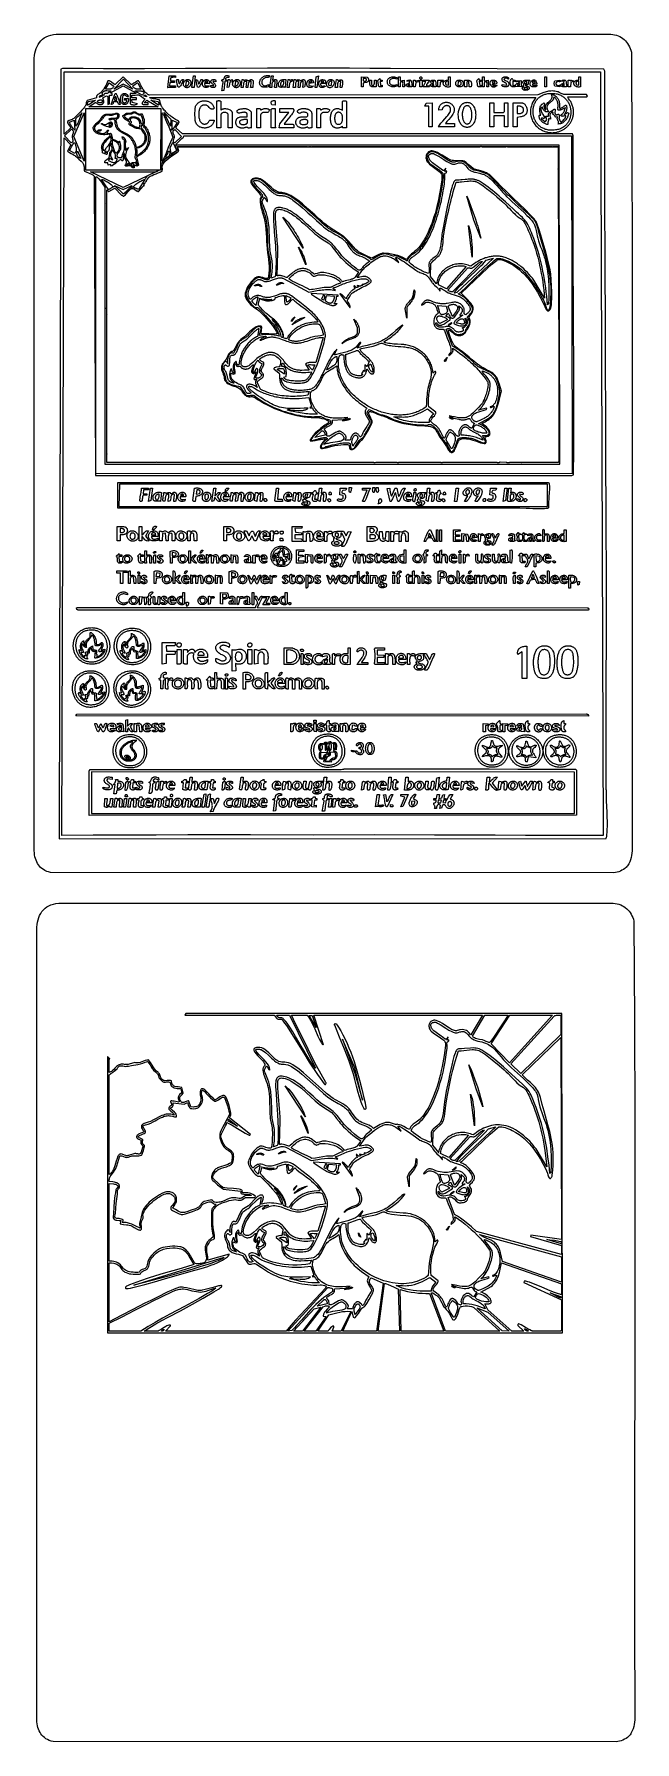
# Model space of a CAD drawing. Header units: millimetres. Extents: x 175 to 239, y 0 to 181.
import ezdxf

# ---------------------------------------------------------------- set-up
doc = ezdxf.new("R2010")
doc.units = ezdxf.units.MM
doc.layers.get('0').update_dxf_attribs({"linetype": 'CONTINUOUS'})

msp = doc.modelspace()

# ---------------------------------------------------------------- linework, layer by layer
at = {"color": 1}
for points in [[(238.087006, 92.797355), (237.955977, 92.683794), (237.808272, 92.579433), (237.647465, 92.485501), (237.477131, 92.40323), (237.300844, 92.333849), (237.122178, 92.278589), (236.944707, 92.238681), (236.772006, 92.215355), (177.043006, 92.247355), (176.82715, 92.302286), (176.627764, 92.371476), (176.444374, 92.454394), (176.276506, 92.550511), (176.123685, 92.659296), (175.985436, 92.780218), (175.861285, 92.912748), (175.750756, 93.056355), (175.653376, 93.210509), (175.56867, 93.374679), (175.496163, 93.548336), (175.435381, 93.730949), (175.385849, 93.921987), (175.347092, 94.120921), (175.318636, 94.327221), (175.300006, 94.540355), (175.300006, 178.388355), (175.309595, 178.667118), (175.335938, 178.937523), (175.379334, 179.19843), (175.440084, 179.448699), (175.518489, 179.68719), (175.614848, 179.912765), (175.729462, 180.124283), (175.862631, 180.320605), (176.014656, 180.500591), (176.185836, 180.663101), (176.376473, 180.806996), (176.586866, 180.931136), (176.817315, 181.034382), (177.068121, 181.115593), (177.339585, 181.173631), (177.632006, 181.207355), (236.458006, 181.207355), (236.668359, 181.182653), (236.869577, 181.143333), (237.061525, 181.089825), (237.244069, 181.022558), (237.417074, 180.941961), (237.580405, 180.848462), (237.733927, 180.742492), (237.877506, 180.62448), (238.011007, 180.494854), (238.134295, 180.354044), (238.247236, 180.20248), (238.349694, 180.040589), (238.441535, 179.868802), (238.522623, 179.687548), (238.592826, 179.497256), (238.652006, 179.298355), (238.705567, 168.706306), (238.733428, 158.112652), (238.742235, 147.517755), (238.738631, 136.92198), (238.720772, 115.729246), (238.719805, 105.133013), (238.733006, 94.537355), (238.707827, 94.304386), (238.672381, 94.068417), (238.623811, 93.833105), (238.559256, 93.602105), (238.475858, 93.379074), (238.370756, 93.167667), (238.309173, 93.067466), (238.241092, 92.971542), (238.166156, 92.880353), (238.084006, 92.794355), (238.087006, 92.797355)], [(190.466734, 169.427493), (190.350317, 169.413382), (190.339734, 169.413382), (190.325899, 169.36708), (190.305779, 169.323424), (190.279707, 169.282413), (190.248012, 169.244049), (190.424401, 168.87716), (190.420439, 168.865197), (190.412715, 168.851907), (190.387139, 168.821983), (190.349987, 168.788669), (190.303574, 168.753246), (190.250217, 168.716997), (190.192229, 168.681203), (190.131926, 168.647144), (190.071623, 168.616104), (190.044724, 168.579503), (190.015179, 168.545549), (189.97946, 168.516003), (189.941095, 168.489104), (189.840994, 168.403996), (189.788794, 168.363592), (189.732956, 168.326826), (189.609484, 168.256271), (189.602428, 168.249215), (189.605956, 168.256271), (189.595373, 168.249215), (189.57349, 168.22667), (189.549953, 168.206441), (189.524432, 168.188196), (189.496595, 168.171604), (189.388116, 168.079), (189.263762, 167.981104), (189.135439, 167.857632), (189.070781, 167.796557), (189.009762, 167.73416), (188.995651, 167.716521), (188.963901, 167.674187), (188.889817, 167.561298), (188.852335, 167.510587), (188.812206, 167.462521), (188.808678, 167.458993), (188.789717, 167.43033), (188.773401, 167.399021), (188.7368, 167.254382), (188.702845, 167.109743), (188.702845, 166.781659), (188.565262, 166.781659), (188.52381, 166.752996), (188.477067, 166.732271), (188.480595, 166.732271), (188.435175, 166.708899), (188.392401, 166.682882), (188.330224, 166.65025), (188.265401, 166.622909), (188.321845, 166.644076), (188.237178, 166.608798), (188.265401, 166.622909), (188.216012, 166.605271), (188.219539, 166.605271), (187.245873, 166.132548), (187.170907, 166.018777), (187.101234, 165.899715), (187.061987, 165.83842), (187.020095, 165.77977), (187.02715, 165.77977), (186.367456, 164.728493), (185.887678, 164.936632), (185.856369, 164.945892), (185.827706, 164.957798), (185.77038, 164.96309), (185.707761, 164.978965), (185.700706, 164.978965), (185.683067, 164.975437), (185.665428, 164.971909), (185.635442, 164.971027), (185.605456, 164.964854), (185.543279, 164.933986), (185.478456, 164.908409), (185.457289, 164.908409), (185.250749, 164.689852), (185.141464, 164.578817), (185.035279, 164.474934), (184.937528, 164.384445), (184.853543, 164.313593), (184.81838, 164.287482), (184.788658, 164.268621), (184.765045, 164.25779), (184.748206, 164.25577), (183.922706, 165.035409), (183.806289, 165.038937), (183.742789, 165.01777), (183.689872, 165.001013), (183.636956, 164.989548), (183.636956, 164.989548), (183.536745, 164.91089), (183.472625, 164.862486), (183.404122, 164.815364), (183.334959, 164.775022), (183.301291, 164.759112), (183.268854, 164.746958), (183.238112, 164.739249), (183.20953, 164.736671), (183.183573, 164.739912), (183.160706, 164.749659), (183.005483, 164.975437), (182.945511, 164.989548), (182.934928, 164.989548), (182.850261, 164.964854), (182.811456, 164.904882), (182.807928, 164.901354), (182.807928, 135.574934), (231.057349, 135.574934), (230.969154, 169.438076), (190.466734, 169.438076)], [(230.969154, 144.969408), (230.973399, 144.918585), (230.971359, 144.867102), (230.96469, 144.815618), (230.955043, 144.764796), (230.955043, 144.066296), (230.972682, 143.82288), (230.972682, 143.685296), (230.966949, 143.627529), (230.958571, 143.572407), (230.958571, 141.085324), (230.970477, 140.95656), (230.971966, 140.891847), (230.969154, 140.827796), (230.965186, 140.787227), (230.958571, 140.746657), (230.958571, 140.746657), (230.958571, 139.684796), (230.958571, 139.681268), (230.964524, 139.644778), (230.966509, 139.608949), (230.964524, 139.57312), (230.958571, 139.536629), (230.959894, 139.450199), (230.963036, 139.406653), (230.969154, 139.363768), (230.97384, 139.282354), (230.972241, 139.201931), (230.96469, 139.12217), (230.951515, 139.04274), (230.955043, 139.04274), (230.955043, 135.832462), (230.866849, 135.744268), (227.89646, 135.744268), (227.871765, 135.749559), (227.825904, 135.765434), (227.448432, 135.751323), (227.45196, 135.744268), (227.410894, 135.739417), (227.372144, 135.739858), (227.335378, 135.744268), (227.300265, 135.751323), (227.078015, 135.751323), (226.961598, 135.758379), (226.97571, 135.744268), (225.748043, 135.744268), (225.730404, 135.737212), (225.677487, 135.724645), (225.624571, 135.718691), (225.571654, 135.719353), (225.518737, 135.726629), (225.469789, 135.73148), (225.423487, 135.744268), (224.717932, 135.77249), (224.67174, 135.751985), (224.623564, 135.738094), (224.574064, 135.730818), (224.523904, 135.730157), (224.462609, 135.733244), (224.403959, 135.744268), (218.657209, 135.744268), (218.621931, 135.74074), (218.576401, 135.733354), (218.530209, 135.731921), (218.484017, 135.735779), (218.438487, 135.744268), (213.993486, 135.744268), (213.947956, 135.735779), (213.901764, 135.731921), (213.855572, 135.733354), (213.810042, 135.74074), (213.78182, 135.744268), (211.538153, 135.744268), (211.432319, 135.730157), (211.376316, 135.734566), (211.322958, 135.744268), (207.784597, 135.744268), (207.784597, 135.744268), (207.742263, 135.744268), (207.685819, 135.744268), (207.611736, 135.754851), (207.611736, 135.747796), (206.659236, 135.747796), (206.662763, 135.758379), (206.610288, 135.75882), (206.560458, 135.761907), (206.500045, 135.749119), (206.436986, 135.744268), (206.394652, 135.744268), (206.349673, 135.740354), (206.304694, 135.739417), (206.259715, 135.741787), (206.214736, 135.747796), (205.117597, 135.747796), (205.117597, 135.754851), (205.080114, 135.75), (205.039985, 135.747796), (204.991037, 135.750441), (204.944735, 135.758379), (204.944735, 135.751323), (203.692374, 135.751323), (203.692374, 135.751323), (203.63593, 135.751323), (203.578162, 135.75441), (203.523041, 135.765434), (203.512457, 135.754851), (202.563485, 135.754851), (202.574069, 135.765434), (202.559957, 135.765434), (202.034318, 135.765434), (201.996822, 135.75399), (201.958581, 135.745977), (201.919845, 135.741188), (201.88086, 135.739417), (201.803139, 135.744102), (201.727402, 135.758379), (189.027401, 135.758379), (188.995651, 135.758379), (188.741651, 135.758379), (188.672859, 135.746914), (188.604067, 135.74074), (188.53059, 135.739638), (188.458105, 135.74515), (188.314789, 135.765434), (188.300678, 135.769403), (188.286567, 135.776018), (188.173678, 135.768962), (188.159567, 135.761907), (188.074901, 135.761907), (188.032567, 135.761907), (188.004345, 135.761907), (186.843706, 135.761907), (186.750551, 135.750607), (186.656734, 135.742945), (186.562917, 135.73859), (186.469762, 135.737212), (186.43068, 135.739086), (186.392591, 135.744268), (186.318067, 135.761907), (183.019595, 135.761907), (183.019595, 136.587407), (183.02665, 136.590935), (183.020697, 136.635859), (183.018713, 136.680452), (183.020697, 136.724384), (183.02665, 136.767323), (183.019595, 136.763796), (183.019595, 142.986796), (183.005704, 143.055588), (183.001074, 143.12438), (183.005704, 143.193171), (183.019595, 143.261963), (183.019595, 151.428769), (183.033706, 151.428769), (183.020477, 151.480363), (183.014854, 151.506656), (183.012539, 151.534603), (183.012539, 151.591047), (183.019595, 151.629853), (183.014303, 151.729512), (183.015626, 151.777689), (183.019595, 151.82388), (183.0062, 151.961464), (182.999751, 152.099047), (183.000061, 152.167839), (183.003223, 152.23663), (183.009611, 152.305422), (183.019595, 152.374214), (183.016067, 152.374214), (183.016067, 162.851715), (183.011216, 162.889197), (183.009011, 162.929326), (183.007688, 163.05809), (183.004546, 163.122802), (182.998428, 163.186854), (183.003279, 163.257409), (183.016067, 163.327965), (183.016067, 164.679104), (183.213622, 164.50977), (183.862734, 164.848437), (184.571817, 164.135826), (184.623356, 164.113171), (184.671918, 164.086878), (184.717172, 164.055955), (184.758789, 164.019409), (184.801123, 163.962965), (184.824494, 163.999565), (184.850511, 164.03352), (184.850511, 164.03352), (184.850511, 164.03352), (184.896373, 164.079381), (184.97694, 164.16535), (185.06995, 164.269716), (185.274286, 164.501392), (185.376102, 164.612579), (185.471345, 164.709917), (185.555261, 164.785344), (185.591485, 164.812321), (185.623095, 164.830798), (185.66331, 164.843432), (185.705701, 164.846377), (185.749963, 164.840774), (185.795791, 164.827766), (185.842879, 164.808495), (185.890923, 164.784103), (185.988661, 164.724524), (186.182193, 164.594161), (186.228392, 164.565899), (186.273109, 164.541651), (186.316037, 164.522561), (186.356873, 164.50977), (186.896623, 165.095382), (186.917789, 165.084798), (186.935428, 165.134187), (186.917789, 165.091854), (186.935428, 165.134187), (186.944689, 165.162409), (186.956595, 165.190632), (186.970706, 165.215326), (186.935428, 165.130659), (186.935428, 165.130659), (186.9588, 165.188427), (186.984817, 165.243548), (186.943366, 165.275298), (186.932231, 165.287204), (186.928373, 165.296465), (186.928903, 165.320029), (186.935263, 165.338137), (186.946666, 165.351283), (186.962328, 165.359965), (186.981462, 165.364678), (187.003283, 165.365918), (187.051845, 165.359965), (187.079185, 165.426111), (187.111817, 165.486965), (187.15856, 165.54826), (187.200012, 165.596326), (187.209199, 165.628182), (187.221916, 165.661335), (187.25618, 165.730106), (187.299292, 165.799786), (187.347737, 165.867524), (187.398001, 165.930466), (187.44657, 165.98576), (187.48993, 166.030553), (187.524567, 166.061993), (187.571984, 166.094583), (187.637001, 166.13106), (187.716881, 166.170761), (187.808884, 166.213026), (188.018305, 166.302598), (188.243352, 166.394486), (188.462116, 166.483397), (188.652684, 166.56404), (188.730549, 166.599607), (188.793148, 166.631123), (188.837743, 166.657925), (188.861595, 166.679354), (188.872767, 166.700068), (188.881349, 166.72485), (188.891967, 166.784691), (188.895888, 166.855033), (188.89555, 166.932031), (188.891857, 167.090616), (188.89338, 167.164513), (188.900401, 167.229687), (188.91341, 167.279627), (188.932375, 167.330802), (188.956967, 167.383084), (188.986859, 167.436345), (189.021722, 167.490456), (189.061228, 167.545288), (189.105049, 167.600714), (189.152857, 167.656604), (189.259121, 167.769262), (189.377395, 167.882237), (189.505053, 167.994498), (189.63947, 168.105017), (189.778022, 168.212767), (189.918082, 168.316718), (190.192229, 168.509113), (190.44091, 168.673975), (190.643123, 168.803076), (190.491429, 169.272271), (200.436235, 169.272271), (200.486065, 169.280208), (200.538541, 169.282854), (200.750207, 169.282854), (200.794304, 169.280208), (200.838402, 169.272271), (202.11193, 169.272271), (202.151672, 169.278224), (202.191746, 169.280208), (202.23248, 169.278224), (202.274207, 169.272271), (202.298902, 169.268743), (202.323596, 169.265215), (202.323596, 169.265215), (202.320068, 169.275799), (203.949902, 169.275799), (203.999732, 169.283736), (204.052208, 169.286382), (204.10303, 169.288091), (204.154513, 169.284177), (204.256819, 169.268743), (204.286364, 169.264333), (204.313263, 169.254632), (204.313263, 169.254632), (204.345013, 169.254632), (204.442468, 169.277121), (204.492353, 169.283901), (204.542569, 169.286382), (204.582256, 169.284508), (204.621944, 169.279326), (204.701319, 169.261687), (204.701319, 169.275799), (222.541293, 169.275799), (222.586272, 169.287154), (222.631251, 169.295201), (222.721209, 169.304021), (222.763487, 169.302092), (222.805435, 169.296524), (222.846721, 169.28765), (222.887015, 169.275799), (225.278848, 169.275799), (225.337057, 169.287264), (225.395265, 169.293437), (225.461852, 169.288587), (225.525793, 169.275799), (230.006071, 169.275799), (230.002543, 169.275799), (230.077233, 169.28098), (230.152915, 169.280208), (230.229258, 169.272822), (230.305932, 169.25816), (230.375385, 169.2744), (230.448146, 169.282248), (230.523221, 169.283895), (230.59962, 169.281531), (230.752416, 169.273539), (230.826831, 169.272291), (230.898599, 169.275799), (230.898599, 167.243798), (230.884488, 167.229687), (230.894926, 167.192336), (230.902512, 167.154446), (230.909623, 167.077552), (230.906812, 166.999996), (230.895071, 166.922771), (230.891543, 166.908659), (230.902127, 166.919243), (230.962099, 145.614991), (230.97621, 145.50563), (230.982384, 145.404647), (230.983265, 145.301019), (230.978415, 145.145796), (230.975824, 145.067855), (230.97621, 144.990574)], [(218.842617, 168.200293), (218.571695, 168.370371), (218.307242, 168.525543), (218.079727, 168.64869), (217.919617, 168.722693), (217.772973, 168.772507), (217.641399, 168.805176), (217.522809, 168.820475), (217.415117, 168.818181), (217.316238, 168.798069), (217.224086, 168.759917), (217.136574, 168.703499), (217.051617, 168.628593), (216.978213, 168.539611), (216.921695, 168.437893), (216.882358, 168.326369), (216.860492, 168.207968), (216.856393, 168.085621), (216.870352, 167.962256), (216.902662, 167.840803), (216.953617, 167.724193), (216.989649, 167.674518), (217.05268, 167.606353), (217.245867, 167.426768), (217.50543, 167.209871), (217.803617, 166.980093), (218.220024, 166.663424), (218.352301, 166.548606), (218.443867, 166.450293), (218.502153, 166.359105), (218.534586, 166.265662), (218.548598, 166.160585), (218.551617, 166.034493), (218.531807, 165.748901), (218.477133, 165.332406), (218.394733, 164.822404), (218.291742, 164.256293), (218.175299, 163.67147), (218.052539, 163.105331), (217.9306, 162.595273), (217.816617, 162.178693), (217.702499, 161.81286), (217.584246, 161.45942), (217.462203, 161.119022), (217.336711, 160.792318), (217.208114, 160.479958), (217.076754, 160.182592), (216.942974, 159.90087), (216.807117, 159.635443), (216.669526, 159.386962), (216.530543, 159.156076), (216.390511, 158.943436), (216.249774, 158.749693), (216.108673, 158.575497), (215.967551, 158.421498), (215.826752, 158.288347), (215.686617, 158.176693), (215.516164, 158.045006), (215.336992, 157.893443), (215.170383, 157.740756), (215.037617, 157.605693), (214.773617, 157.312693), (214.387617, 157.507693), (214.153197, 157.607951), (213.86507, 157.702818), (213.544061, 157.78831), (213.210992, 157.860443), (212.88669, 157.915232), (212.591977, 157.948693), (212.347678, 157.956842), (212.250941, 157.950179), (212.174617, 157.935693), (212.034555, 157.888318), (211.858867, 157.818443), (211.490617, 157.648693), (211.085617, 157.441693), (210.543617, 157.687693), (209.756617, 158.057693), (209.695041, 158.097648), (209.613883, 158.164146), (209.406742, 158.362568), (209.163039, 158.624553), (208.910617, 158.921693), (208.642867, 159.229943), (208.358617, 159.520943), (208.091617, 159.762068), (207.975133, 159.853732), (207.875617, 159.920693), (207.463092, 160.170191), (207.099352, 160.39999), (206.768776, 160.621797), (206.455742, 160.847318), (206.144631, 161.088262), (205.81982, 161.356334), (205.46569, 161.663242), (205.066617, 162.020693), (204.3435, 162.669836), (203.75018, 163.185209), (203.262328, 163.58323), (203.050351, 163.743365), (202.855617, 163.880318), (202.675087, 163.996143), (202.505719, 164.09289), (202.344472, 164.172614), (202.188305, 164.237365), (202.034177, 164.289196), (201.879047, 164.33016), (201.719874, 164.362308), (201.553617, 164.387693), (201.399752, 164.411795), (201.263008, 164.442881), (201.136787, 164.484373), (201.014492, 164.539693), (200.889526, 164.612264), (200.755289, 164.705506), (200.432617, 164.967693), (199.83468, 165.46799), (199.613617, 165.636474), (199.429867, 165.759393), (199.272461, 165.843406), (199.13043, 165.895171), (198.992805, 165.921347), (198.848617, 165.928593), (198.699967, 165.919607), (198.571414, 165.893437), (198.464307, 165.851264), (198.379992, 165.794268), (198.319819, 165.723632), (198.285133, 165.640537), (198.277283, 165.546164), (198.297617, 165.441693), (198.321338, 165.389277), (198.36532, 165.31599), (198.503992, 165.120068), (198.693477, 164.880459), (198.913617, 164.623693), (199.160633, 164.334318), (199.248358, 164.219467), (199.313242, 164.122943), (199.356049, 164.043576), (199.377539, 163.980193), (199.378475, 163.931623), (199.359617, 163.896693), (199.328966, 163.858306), (199.303735, 163.810189), (199.283882, 163.752785), (199.269367, 163.686537), (199.256188, 163.529275), (199.263867, 163.341943), (199.292078, 163.12808), (199.340492, 162.891224), (199.408781, 162.634916), (199.496617, 162.362693), (199.595985, 162.04516), (199.684992, 161.693678), (199.76275, 161.314422), (199.828367, 160.913568), (199.880953, 160.497293), (199.919617, 160.071771), (199.943469, 159.64318), (199.951617, 159.217693), (199.964227, 158.853881), (199.998492, 158.430443), (200.04907, 157.999881), (200.110617, 157.614693), (200.160477, 157.282713), (200.193367, 156.918599), (200.209758, 156.544221), (200.210117, 156.181443), (200.194914, 155.852135), (200.164617, 155.578162), (200.143955, 155.46876), (200.119695, 155.381392), (200.091897, 155.318792), (200.060617, 155.283693), (199.996711, 155.276474), (199.877867, 155.290443), (199.721149, 155.322787), (199.543617, 155.370693), (199.350832, 155.421129), (199.183336, 155.44624), (199.034168, 155.443484), (198.964282, 155.430861), (198.896367, 155.410318), (198.829554, 155.381537), (198.762973, 155.344199), (198.627024, 155.242584), (198.481559, 155.10293), (198.319617, 154.922693), (198.165844, 154.727031), (198.028055, 154.520084), (197.908922, 154.308285), (197.811117, 154.098068), (197.737313, 153.895867), (197.69018, 153.708115), (197.672391, 153.541246), (197.675335, 153.467653), (197.686617, 153.401693), (197.744695, 153.240115), (197.83793, 153.061756), (197.958445, 152.876178), (198.098367, 152.692943), (198.24982, 152.521615), (198.40493, 152.371756), (198.55582, 152.252928), (198.627223, 152.208139), (198.694617, 152.174693), (198.823831, 152.103737), (198.979967, 151.990244), (199.157768, 151.840406), (199.351977, 151.660412), (199.557336, 151.456453), (199.768588, 151.234721), (200.187742, 150.762693), (200.567381, 150.293853), (200.729239, 150.076105), (200.865445, 149.877724), (200.970744, 149.704903), (201.039877, 149.56383), (201.059239, 149.507134), (201.067587, 149.460697), (201.064266, 149.425292), (201.048617, 149.401693), (200.966117, 149.390803), (200.776367, 149.388068), (200.187617, 149.406693), (199.373617, 149.448693), (199.425617, 149.838693), (199.449961, 150.062053), (199.446465, 150.131281), (199.428367, 150.178068), (199.392551, 150.206808), (199.335899, 150.221896), (199.147617, 150.228693), (199.050225, 150.222592), (198.954977, 150.202193), (198.856893, 150.164357), (198.750992, 150.105943), (198.632295, 150.02381), (198.49582, 149.914818), (198.149617, 149.603693), (197.868664, 149.346021), (197.596992, 149.106818), (197.365633, 148.912803), (197.205617, 148.790693), (197.145223, 148.741781), (197.079461, 148.675021), (196.940367, 148.499818), (196.805399, 148.288803), (196.691617, 148.065693), (196.587914, 147.856912), (196.481492, 147.686193), (196.384633, 147.570974), (196.343627, 147.539627), (196.309617, 147.528693), (196.233174, 147.516687), (196.15482, 147.482521), (196.077147, 147.428972), (196.002742, 147.358818), (195.934197, 147.274836), (195.874102, 147.179803), (195.825045, 147.076496), (195.789617, 146.967693), (195.742945, 146.848928), (195.661492, 146.708318), (195.556602, 146.563396), (195.439617, 146.431693), (195.330903, 146.310139), (195.249024, 146.187318), (195.193629, 146.060373), (195.164367, 145.926443), (195.160887, 145.78267), (195.182836, 145.626193), (195.229863, 145.454154), (195.301617, 145.263693), (195.359649, 145.110224), (195.407367, 144.958443), (195.439711, 144.825787), (195.451617, 144.729693), (195.456282, 144.663112), (195.470092, 144.597027), (195.49277, 144.531678), (195.524039, 144.467303), (195.611244, 144.34243), (195.729492, 144.224318), (195.876569, 144.114879), (196.050258, 144.016021), (196.248346, 143.929656), (196.468617, 143.857693), (196.643985, 143.806406), (196.789305, 143.756396), (196.910531, 143.703691), (197.013617, 143.644318), (197.104516, 143.574305), (197.18918, 143.489678), (197.273563, 143.386465), (197.363617, 143.260693), (197.476244, 143.112156), (197.59282, 142.987209), (197.712139, 142.886472), (197.832992, 142.810568), (197.954174, 142.760117), (198.074477, 142.73574), (198.192694, 142.738058), (198.307617, 142.767693), (198.352404, 142.772801), (198.415039, 142.762428), (198.493682, 142.737406), (198.586492, 142.698568), (198.807258, 142.582771), (199.062617, 142.421693), (199.382079, 142.214798), (199.717151, 142.017113), (200.066054, 141.829198), (200.427008, 141.651615), (200.798234, 141.484924), (201.177951, 141.329687), (201.564381, 141.186465), (201.955742, 141.055818), (202.350256, 140.938308), (202.746143, 140.834496), (203.141622, 140.744942), (203.534914, 140.670209), (203.92424, 140.610856), (204.307819, 140.567445), (204.683871, 140.540537), (205.050617, 140.530693), (205.311742, 140.518529), (205.573992, 140.485881), (205.826305, 140.436264), (206.057617, 140.373193), (206.256867, 140.300185), (206.412992, 140.220756), (206.471426, 140.179731), (206.51493, 140.13842), (206.542121, 140.097261), (206.551617, 140.056693), (206.545994, 140.02898), (206.529883, 139.997553), (206.470742, 139.927818), (206.383289, 139.856021), (206.276617, 139.790693), (206.14179, 139.713737), (205.998574, 139.619703), (205.697586, 139.391396), (205.394863, 139.127769), (205.111617, 138.850818), (204.869059, 138.582539), (204.769666, 138.458525), (204.688399, 138.344928), (204.627909, 138.244496), (204.590848, 138.15998), (204.579867, 138.094129), (204.584985, 138.069063), (204.597617, 138.049693), (204.624951, 138.040486), (204.679977, 138.038099), (204.859742, 138.052193), (205.110195, 138.088787), (205.404617, 138.144693), (205.932242, 138.240818), (206.092695, 138.259584), (206.136377, 138.259961), (206.151617, 138.253693), (206.13182, 138.212474), (206.077992, 138.133943), (205.901617, 137.910693), (205.804336, 137.778974), (205.724867, 137.640693), (205.671274, 137.512162), (205.656699, 137.45665), (205.651617, 137.409693), (205.663244, 137.333209), (205.679046, 137.303767), (205.702633, 137.280256), (205.734851, 137.262721), (205.776545, 137.251209), (205.891742, 137.246443), (206.054987, 137.266334), (206.273039, 137.311256), (206.900617, 137.477693), (207.180367, 137.544709), (207.499867, 137.602068), (207.819742, 137.64349), (208.100617, 137.662693), (208.442383, 137.666662), (208.550248, 137.658439), (208.625242, 137.639693), (208.674221, 137.607635), (208.704039, 137.559474), (208.721553, 137.492424), (208.733617, 137.403693), (208.759711, 137.269599), (208.780551, 137.22176), (208.808117, 137.185193), (208.843559, 137.158752), (208.888024, 137.141287), (208.94266, 137.13165), (209.008617, 137.128693), (209.074559, 137.135207), (209.140524, 137.15549), (209.207848, 137.190656), (209.277867, 137.241818), (209.351918, 137.31009), (209.431336, 137.396584), (209.611617, 137.628693), (209.762102, 137.829396), (209.905742, 138.005068), (210.02632, 138.137053), (210.107617, 138.206693), (210.150653, 138.242467), (210.207028, 138.307402), (210.350899, 138.508928), (210.521442, 138.779617), (210.700867, 139.087818), (210.871387, 139.401879), (211.015211, 139.690146), (211.114551, 139.920969), (211.14198, 140.004946), (211.151617, 140.062693), (211.134274, 140.166787), (211.087117, 140.310443), (211.017461, 140.474724), (210.932617, 140.640693), (210.837108, 140.828717), (210.786727, 140.973943), (210.778764, 141.030698), (210.782447, 141.076982), (210.7979, 141.112872), (210.825242, 141.138443), (210.864597, 141.153772), (210.916084, 141.158935), (210.979827, 141.154009), (211.055945, 141.139068), (211.245799, 141.079451), (211.486617, 140.980693), (211.717945, 140.882678), (211.925742, 140.802568), (212.087227, 140.748521), (212.179617, 140.728693), (212.275508, 140.705724), (212.446492, 140.643193), (212.668289, 140.550662), (212.916617, 140.437693), (213.278342, 140.281639), (213.671039, 140.139881), (214.088744, 140.013779), (214.525492, 139.904693), (214.975319, 139.813982), (215.432258, 139.743006), (215.890346, 139.693123), (216.343617, 139.665693), (216.748395, 139.646728), (217.072899, 139.617474), (217.330137, 139.572142), (217.437596, 139.541638), (217.533117, 139.504943), (217.618326, 139.461334), (217.694848, 139.410088), (217.764309, 139.35048), (217.828336, 139.281787), (217.888554, 139.203285), (217.94659, 139.114252), (218.062617, 138.901693), (218.170852, 138.706162), (218.308242, 138.485693), (218.45707, 138.267474), (218.599617, 138.078693), (218.742352, 137.889881), (218.891742, 137.671443), (219.03007, 137.450381), (219.139617, 137.253693), (219.224313, 137.106027), (219.311867, 136.988865), (219.40111, 136.902711), (219.490867, 136.848068), (219.535573, 136.832721), (219.579969, 136.825441), (219.623907, 136.826291), (219.667242, 136.835334), (219.709827, 136.852632), (219.751516, 136.87825), (219.831617, 136.954693), (219.889133, 137.048271), (219.967742, 137.209068), (220.057039, 137.414678), (220.146617, 137.642693), (220.264914, 137.930662), (220.318197, 138.03226), (220.371492, 138.110443), (220.42774, 138.168846), (220.489883, 138.211099), (220.560862, 138.240838), (220.643617, 138.261693), (220.804672, 138.284303), (220.979555, 138.289756), (221.169344, 138.277865), (221.375117, 138.248443), (221.597953, 138.201303), (221.83893, 138.136256), (222.099125, 138.053115), (222.379617, 137.951693), (222.650246, 137.856301), (222.867461, 137.796428), (223.033629, 137.772906), (223.09831, 137.775037), (223.151117, 137.786568), (223.192346, 137.807603), (223.222293, 137.838246), (223.241254, 137.878601), (223.249524, 137.928771), (223.247399, 137.988862), (223.235176, 138.058976), (223.181617, 138.229693), (223.12518, 138.394959), (223.116156, 138.447785), (223.121617, 138.484568), (223.142828, 138.50818), (223.181055, 138.52149), (223.313617, 138.528693), (223.403591, 138.536264), (223.479387, 138.558084), (223.541197, 138.592818), (223.589211, 138.639131), (223.62362, 138.695685), (223.644613, 138.761146), (223.652383, 138.834178), (223.647117, 138.913443), (223.629008, 138.997607), (223.598246, 139.085334), (223.555021, 139.175287), (223.499524, 139.266131), (223.431944, 139.356529), (223.352473, 139.445146), (223.2613, 139.530646), (223.158617, 139.611693), (222.770617, 139.893693), (223.128617, 140.085693), (223.283458, 140.172902), (223.426418, 140.262164), (223.558345, 140.354803), (223.680086, 140.452146), (223.792487, 140.555519), (223.896395, 140.666246), (223.992656, 140.785654), (224.082117, 140.915068), (224.165626, 141.055815), (224.244028, 141.209219), (224.31817, 141.376606), (224.388899, 141.559303), (224.523504, 141.975926), (224.654617, 142.469693), (224.868617, 143.336693), (224.661617, 144.016693), (224.56041, 144.326234), (224.456461, 144.583521), (224.400726, 144.695693), (224.341028, 144.798551), (224.276272, 144.893342), (224.205367, 144.981318), (224.12722, 145.063728), (224.040738, 145.14182), (223.944829, 145.216845), (223.838399, 145.290053), (223.589606, 145.436012), (223.285617, 145.589693), (223.104358, 145.682273), (222.916664, 145.788834), (222.724541, 145.90798), (222.529992, 146.038318), (222.335022, 146.178453), (222.141633, 146.32699), (221.95183, 146.482535), (221.767617, 146.643693), (221.421945, 146.945428), (221.046742, 147.256068), (220.687477, 147.538771), (220.389617, 147.756693), (220.19686, 147.892053), (220.043992, 148.008943), (219.92225, 148.119084), (219.822867, 148.234193), (219.737078, 148.36599), (219.656117, 148.526193), (219.571219, 148.726521), (219.473617, 148.978693), (219.363024, 149.291959), (219.286367, 149.553568), (219.250586, 149.73624), (219.250192, 149.789449), (219.262617, 149.812693), (219.288422, 149.813017), (219.326367, 149.801224), (219.431367, 149.745693), (219.562992, 149.654912), (219.706617, 149.537693), (219.817307, 149.447141), (219.926231, 149.371607), (220.033355, 149.311085), (220.138649, 149.265568), (220.242079, 149.235052), (220.343613, 149.219529), (220.44322, 149.218995), (220.540867, 149.233443), (220.636522, 149.262868), (220.730153, 149.307264), (220.821726, 149.366624), (220.911211, 149.440943), (220.998575, 149.530216), (221.083785, 149.634435), (221.16681, 149.753597), (221.247617, 149.887693), (221.352535, 150.083873), (221.434274, 150.261068), (221.493184, 150.421014), (221.529617, 150.565443), (221.543926, 150.696092), (221.536461, 150.814693), (221.507574, 150.922982), (221.457617, 151.022693), (221.438799, 151.062012), (221.430445, 151.104553), (221.432709, 151.15082), (221.445742, 151.201318), (221.504727, 151.317021), (221.608617, 151.455693), (221.712399, 151.602381), (221.788617, 151.760693), (221.815863, 151.84292), (221.835586, 151.926506), (221.847574, 152.010935), (221.851617, 152.095693), (221.846438, 152.201515), (221.82818, 152.299709), (221.792766, 152.396613), (221.736117, 152.498568), (221.654156, 152.611914), (221.542805, 152.74299), (221.215617, 153.083693), (220.579617, 153.719693), (222.040617, 155.107693), (223.370492, 156.36224), (223.806235, 156.757664), (224.125867, 157.027568), (224.250741, 157.122258), (224.356906, 157.193738), (224.447802, 157.244731), (224.526867, 157.277959), (224.597542, 157.296146), (224.663266, 157.302015), (224.793617, 157.287693), (224.904394, 157.26188), (225.024096, 157.225754), (225.285758, 157.125178), (225.569569, 156.991203), (225.866492, 156.829068), (226.167494, 156.644012), (226.463539, 156.441271), (226.745592, 156.226086), (227.004617, 156.003693), (227.175589, 155.839981), (227.347893, 155.661215), (227.520797, 155.468512), (227.69357, 155.26299), (227.865483, 155.045767), (228.035803, 154.817961), (228.368742, 154.335068), (228.686541, 153.823254), (228.983352, 153.291459), (229.253326, 152.748625), (229.376423, 152.475862), (229.490617, 152.203693), (229.556969, 152.061896), (229.627117, 151.954693), (229.700078, 151.882365), (229.737306, 151.859367), (229.774867, 151.845193), (229.81264, 151.839879), (229.8505, 151.843459), (229.888325, 151.855969), (229.925992, 151.877443), (230.00036, 151.947428), (230.072617, 152.053693), (230.105828, 152.143845), (230.133883, 152.284969), (230.156852, 152.470943), (230.174805, 152.695646), (230.195945, 153.236754), (230.197867, 153.859318), (230.181133, 154.514367), (230.146305, 155.152928), (230.093945, 155.726027), (230.061367, 155.972725), (230.024617, 156.184693), (229.890373, 156.78816), (229.707977, 157.517803), (229.494057, 158.316234), (229.265242, 159.126068), (229.038162, 159.889918), (228.829445, 160.550396), (228.655721, 161.050117), (228.587177, 161.22176), (228.533617, 161.331693), (228.454969, 161.440715), (228.31993, 161.600678), (227.910117, 162.042818), (227.363055, 162.596896), (226.737617, 163.201693), (226.066242, 163.843428), (225.394117, 164.499318), (224.799242, 165.092396), (224.359617, 165.545693), (223.911164, 166.008057), (223.735893, 166.171121), (223.579242, 166.299281), (223.430701, 166.400417), (223.279758, 166.48241), (223.115901, 166.553142), (222.928617, 166.620493), (222.674789, 166.701314), (222.439242, 166.767481), (222.248133, 166.812179), (222.127617, 166.828593), (222.080328, 166.83829), (222.016117, 166.866081), (221.848367, 166.968143), (221.647242, 167.119181), (221.435617, 167.303593), (221.130649, 167.578245), (221.013567, 167.662769), (220.900867, 167.719556), (220.778137, 167.754204), (220.630961, 167.77231), (220.205617, 167.781293), (219.792258, 167.792987), (219.635928, 167.812196), (219.495992, 167.845593), (219.359572, 167.897141), (219.213789, 167.970799), (218.842617, 168.200293)], [(238.353402, 0.582), (238.222372, 0.468439), (238.074667, 0.364078), (237.913861, 0.270146), (237.743527, 0.187875), (237.56724, 0.118494), (237.388574, 0.063234), (237.211103, 0.023326), (237.038402, 0), (177.309402, 0.032), (177.093545, 0.086931), (176.89416, 0.156121), (176.71077, 0.23904), (176.542902, 0.335156), (176.39008, 0.443941), (176.251831, 0.564863), (176.12768, 0.697393), (176.017152, 0.841), (175.919772, 0.995154), (175.835066, 1.159324), (175.762559, 1.332981), (175.701777, 1.515594), (175.652245, 1.706632), (175.613488, 1.905566), (175.585032, 2.111866), (175.566402, 2.325), (175.566402, 86.173), (175.575991, 86.451763), (175.602333, 86.722168), (175.64573, 86.983075), (175.70648, 87.233344), (175.784884, 87.471835), (175.881244, 87.69741), (175.995858, 87.908928), (176.129027, 88.10525), (176.281051, 88.285236), (176.452232, 88.447746), (176.642868, 88.591641), (176.853261, 88.715781), (177.083711, 88.819027), (177.334517, 88.900238), (177.605981, 88.958276), (177.898402, 88.992), (236.724402, 88.992), (236.934754, 88.967298), (237.135972, 88.927979), (237.32792, 88.87447), (237.510464, 88.807203), (237.683469, 88.726606), (237.8468, 88.633107), (238.000323, 88.527137), (238.143902, 88.409125), (238.277403, 88.279499), (238.400691, 88.138689), (238.513631, 87.987125), (238.616089, 87.825234), (238.70793, 87.653448), (238.789019, 87.472193), (238.859221, 87.281901), (238.918402, 87.083), (238.971962, 76.490951), (238.999824, 65.897297), (239.00863, 55.3024), (239.005027, 44.706625), (238.987167, 23.513891), (238.986201, 12.917658), (238.999402, 2.322), (238.974222, 2.089031), (238.938777, 1.853063), (238.890206, 1.61775), (238.825652, 1.38675), (238.742253, 1.163719), (238.637152, 0.952313), (238.575569, 0.852111), (238.507488, 0.756188), (238.432551, 0.664998), (238.350402, 0.579), (238.353402, 0.582)]]:
    msp.add_lwpolyline(points, close=True, dxfattribs=at)
at = {"color": 5}
for points in [[(235.985331, 101.024944), (235.97319, 103.779252), (235.969566, 106.533518), (235.97206, 109.287702), (235.978275, 112.041762), (235.992276, 117.549344), (235.995266, 120.302783), (235.992386, 123.055933), (235.972501, 129.83415), (235.948399, 136.613855), (235.89449, 150.175746), (235.868156, 156.956939), (235.84455, 163.737636), (235.825409, 170.517341), (235.812469, 177.295558), (235.727803, 177.503697), (213.079452, 177.553086), (210.908383, 177.575451), (208.737009, 177.590286), (206.565356, 177.598579), (204.39345, 177.601317), (202.221317, 177.599487), (200.048982, 177.594076), (195.70381, 177.576458), (191.358143, 177.556359), (187.012186, 177.541676), (184.839164, 177.538833), (182.666147, 177.540305), (180.49316, 177.547079), (178.320231, 177.560142), (178.143842, 177.500169), (177.946286, 95.821468), (235.960636, 95.870857), (235.982375, 95.916167), (236.000269, 95.962138), (236.014773, 96.008771), (236.026341, 96.056065), (236.042492, 96.152638), (236.052359, 96.251857), (236.072109, 96.545795), (236.085514, 96.841396), (236.093255, 97.138424), (236.096015, 97.43664), (236.094475, 97.735807), (236.089318, 98.035688), (236.070879, 98.636637), (236.020609, 99.836633), (235.99969, 100.431878), (235.992672, 100.727479), (235.988859, 101.021417)], [(230.605466, 96.167191), (227.399705, 96.189157), (224.191299, 96.205335), (220.981239, 96.216552), (217.770518, 96.223635), (211.35106, 96.228706), (204.940863, 96.227163), (198.261782, 96.228761), (191.58204, 96.229368), (188.242541, 96.224855), (184.903621, 96.21476), (181.565527, 96.197308), (178.228509, 96.170718), (178.468398, 170.197664), (179.173954, 169.453302), (178.849398, 168.783024), (178.94019, 168.718297), (179.036646, 168.658118), (179.238777, 168.545781), (179.440246, 168.434766), (179.535875, 168.37624), (179.62551, 168.313829), (179.693344, 168.259142), (179.793796, 168.173324), (180.045757, 167.949145), (180.287796, 167.722981), (180.375845, 167.634683), (180.426316, 167.576523), (180.464116, 167.519481), (180.495879, 167.463317), (180.522186, 167.407835), (180.543615, 167.35284), (180.560744, 167.298133), (180.574152, 167.24352), (180.592122, 167.133786), (180.602154, 167.022069), (180.608879, 166.906796), (180.616926, 166.786397), (180.630927, 166.6593), (180.879415, 166.564822), (181.045662, 166.500178), (181.219185, 166.427348), (181.303817, 166.388665), (181.384439, 166.348897), (181.459108, 166.308363), (181.525881, 166.267386), (181.582815, 166.226284), (181.627966, 166.185379), (181.645516, 166.1651), (181.659392, 166.14499), (181.669351, 166.12509), (181.67515, 166.105438), (181.791567, 134.358942), (232.334078, 134.390692), (232.513995, 134.447136), (232.535272, 137.07412), (232.546627, 139.704411), (232.548721, 142.336025), (232.542217, 144.966978), (232.512506, 151.323101), (232.481804, 157.684185), (232.471145, 160.865658), (232.466315, 164.047254), (232.469339, 167.228602), (232.47443, 168.819067), (232.482245, 170.409331), (232.390522, 170.613942), (191.03788, 170.613942), (190.364074, 171.245415), (190.360247, 171.265501), (190.35922, 171.286051), (190.364763, 171.328414), (190.379112, 171.372244), (190.400674, 171.417284), (190.42786, 171.463274), (190.459076, 171.509957), (190.527234, 171.604366), (190.592415, 171.698445), (190.61991, 171.744714), (190.641886, 171.790126), (190.656752, 171.834421), (190.662915, 171.877342), (190.662236, 171.898206), (190.658785, 171.91863), (190.652362, 171.938581), (190.642768, 171.958026), (190.532318, 172.012239), (190.418479, 172.073899), (190.302076, 172.142348), (190.183936, 172.216932), (190.064888, 172.296994), (189.945756, 172.381877), (189.827369, 172.470925), (189.710552, 172.563482), (189.596134, 172.658891), (189.48494, 172.756497), (189.377797, 172.855642), (189.275533, 172.955672), (189.178974, 173.055928), (189.088946, 173.155756), (189.006278, 173.254499), (188.931795, 173.3515), (188.898349, 173.398989), (188.867957, 173.44748), (188.840366, 173.496902), (188.815323, 173.547181), (188.771866, 173.650024), (188.735562, 173.75543), (188.704384, 173.862821), (188.676306, 173.971617), (188.62135, 174.191111), (188.601561, 174.206898), (188.569694, 174.222482), (188.527317, 174.237829), (188.475995, 174.252903), (188.352777, 174.282083), (188.212569, 174.309733), (187.931283, 174.359287), (187.815259, 174.380612), (187.732349, 174.39925), (187.677669, 174.41022), (187.620342, 174.423504), (187.596061, 174.434218), (187.577568, 174.449356), (187.571164, 174.458984), (187.567012, 174.470199), (187.565383, 174.48316), (187.566544, 174.498028), (228.506436, 174.498028), (228.425532, 174.394757), (228.350836, 174.288838), (228.282352, 174.180513), (228.220086, 174.07003), (228.164046, 173.957632), (228.114235, 173.843564), (228.07066, 173.728071), (228.033328, 173.611398), (228.002243, 173.493789), (227.977411, 173.37549), (227.958839, 173.256746), (227.946532, 173.1378), (227.940496, 173.018898), (227.940736, 172.900286), (227.94726, 172.782206), (227.960071, 172.664905), (227.979177, 172.548628), (228.004583, 172.433618), (228.036294, 172.320121), (228.074317, 172.208382), (228.118658, 172.098645), (228.169322, 171.991155), (228.226315, 171.886158), (228.289643, 171.783897), (228.359312, 171.684618), (228.435327, 171.588566), (228.517694, 171.495985), (228.60642, 171.407121), (228.701509, 171.322217), (228.802969, 171.241519), (228.910804, 171.165272), (229.02502, 171.09372), (229.114903, 171.043139), (229.205241, 170.996856), (229.295955, 170.954806), (229.386961, 170.916928), (229.478179, 170.883156), (229.569527, 170.853428), (229.660923, 170.82768), (229.752287, 170.805848), (229.843536, 170.787868), (229.93459, 170.773677), (230.025366, 170.763211), (230.115784, 170.756407), (230.205761, 170.753201), (230.295216, 170.753529), (230.384069, 170.757328), (230.472237, 170.764534), (230.559638, 170.775084), (230.646193, 170.788913), (230.731818, 170.805958), (230.816432, 170.826157), (230.899955, 170.849444), (230.982304, 170.875756), (231.063398, 170.90503), (231.143156, 170.937202), (231.221496, 170.972209), (231.298336, 171.009987), (231.373596, 171.050471), (231.447193, 171.093599), (231.519047, 171.139308), (231.589076, 171.187532), (231.657197, 171.238209), (231.723331, 171.291276), (231.787395, 171.346667), (231.849308, 171.404321), (231.908988, 171.464173), (231.966354, 171.526159), (232.021325, 171.590216), (232.073819, 171.656281), (232.123754, 171.724289), (232.171049, 171.794177), (232.215623, 171.865882), (232.257394, 171.93934), (232.29628, 172.014486), (232.332201, 172.091259), (232.365075, 172.169593), (232.394819, 172.249425), (232.421354, 172.330692), (232.444597, 172.41333), (232.464466, 172.497276), (232.480881, 172.582465), (232.49376, 172.668835), (232.503021, 172.756321), (232.508583, 172.84486), (232.510365, 172.934388), (232.508285, 173.024842), (232.502261, 173.116158), (232.492212, 173.208272), (232.478057, 173.301121), (232.459714, 173.394642), (232.437101, 173.488769), (232.410138, 173.583441), (232.378742, 173.678593), (232.342833, 173.774162), (232.302328, 173.870083), (232.255805, 173.963301), (232.204653, 174.050937), (232.095071, 174.216247), (231.986812, 174.379572), (231.937313, 174.464728), (231.893105, 174.554473), (233.882774, 174.554473), (233.970968, 174.642667), (233.882774, 174.787306), (231.50505, 174.787306), (231.471136, 174.798909), (231.404398, 174.82986), (231.207834, 174.926654), (230.986135, 175.031385), (230.887977, 175.072257), (230.810077, 175.097751), (230.656009, 175.133137), (230.509361, 175.157764), (230.369204, 175.172367), (230.234608, 175.177677), (230.104641, 175.17443), (229.978375, 175.163359), (229.854879, 175.145198), (229.733222, 175.120681), (229.612475, 175.090542), (229.491707, 175.055514), (229.369988, 175.016331), (229.246388, 174.973727), (228.989825, 174.881192), (228.714575, 174.783778), (187.531266, 174.723806), (187.493809, 174.733384), (187.452042, 174.752146), (187.4067, 174.77902), (187.358515, 174.812938), (187.308222, 174.852829), (187.256554, 174.897625), (187.15203, 174.99765), (187.050813, 175.104455), (186.958773, 175.209482), (186.881782, 175.304174), (186.82571, 175.379973), (186.778533, 175.460065), (186.721475, 175.572899), (186.592435, 175.846522), (186.527812, 175.982176), (186.468026, 176.100302), (186.416756, 176.188331), (186.395464, 176.217132), (186.377682, 176.233696), (186.360196, 176.242876), (186.341521, 176.248719), (186.321729, 176.251425), (186.30089, 176.25119), (186.256363, 176.242696), (186.208514, 176.224822), (186.157915, 176.199155), (186.10514, 176.167282), (185.995359, 176.091262), (185.883758, 176.009455), (185.774927, 175.934551), (185.722985, 175.903655), (185.673455, 175.879244), (185.626913, 175.862905), (185.583931, 175.856224), (184.754903, 176.664085), (183.904708, 175.852696), (183.869478, 175.86353), (183.827923, 175.883144), (183.780994, 175.910065), (183.729642, 175.94282), (183.499013, 176.102727), (183.38188, 176.179395), (183.326186, 176.211752), (183.273676, 176.238161), (183.2253, 176.25715), (183.182009, 176.267245), (183.162567, 176.268497), (183.144753, 176.266973), (183.128686, 176.26249), (183.114485, 176.254863), (183.045838, 176.084834), (182.96946, 175.914597), (182.885227, 175.745932), (182.793016, 175.580616), (182.692701, 175.420426), (182.639467, 175.342808), (182.58416, 175.267139), (182.526766, 175.193641), (182.467268, 175.122535), (182.405652, 175.054044), (182.341901, 174.98839), (182.306565, 174.95698), (182.269726, 174.929596), (182.193789, 174.883163), (182.118596, 174.841608), (182.048654, 174.797449), (182.01706, 174.772054), (181.988468, 174.743202), (181.963442, 174.709958), (181.942545, 174.671386), (181.92634, 174.62655), (181.915391, 174.574516), (181.91026, 174.514348), (181.911512, 174.445111), (180.91315, 174.169945), (180.877872, 174.09653), (180.84987, 174.019849), (180.826829, 173.940935), (180.806434, 173.860823), (180.764322, 173.701136), (180.737973, 173.623628), (180.705011, 173.549055), (180.683341, 173.515965), (180.643771, 173.464747), (180.520684, 173.318427), (180.355264, 173.131096), (180.167024, 172.923756), (179.975477, 172.717409), (179.800135, 172.533054), (179.660512, 172.391695), (179.610193, 172.343702), (179.576121, 172.314332), (179.49727, 172.259369), (179.410315, 172.208003), (179.317408, 172.159861), (179.220697, 172.114572), (179.024464, 172.031062), (178.838815, 171.954498), (178.831596, 171.941502), (178.827038, 171.927049), (178.825296, 171.894147), (178.832381, 171.856543), (178.847083, 171.814986), (178.868193, 171.770224), (178.894501, 171.723009), (178.957877, 171.62421), (179.093807, 171.430127), (179.147013, 171.346831), (179.165694, 171.311243), (179.177482, 171.280692), (178.478981, 170.603359), (178.478981, 177.207364), (235.371497, 177.207364), (235.639608, 96.170718), (235.012387, 96.174191), (234.384876, 96.174687), (233.129151, 96.170718), (231.872766, 96.16675), (231.244428, 96.167246), (230.616049, 96.170718)], [(182.86754, 175.379973), (183.255596, 176.025557), (183.756541, 175.701001), (183.724929, 175.628757), (183.688528, 175.567545), (183.647671, 175.516493), (183.602697, 175.474727), (183.553939, 175.441374), (183.501734, 175.415561), (183.446419, 175.396414), (183.388329, 175.38306), (183.327799, 175.374626), (183.265166, 175.370237), (183.134935, 175.370107), (182.864012, 175.379973)], [(185.777959, 175.379973), (184.737264, 175.905613), (183.756541, 175.379973), (184.790181, 176.438307), (185.777959, 175.379973)], [(185.717987, 175.704529), (185.747161, 175.715421), (185.780061, 175.732793), (185.854743, 175.782471), (186.023581, 175.910022), (186.108558, 175.969871), (186.149178, 175.99487), (186.187788, 176.015084), (186.223814, 176.029386), (186.256683, 176.03665), (186.285821, 176.035749), (186.298811, 176.031885), (186.310654, 176.025557), (186.610515, 175.379973), (186.463065, 175.368598), (186.331159, 175.365697), (186.270208, 175.368419), (186.212152, 175.374454), (186.156658, 175.3842), (186.103397, 175.398053), (186.052037, 175.416413), (186.002249, 175.439677), (185.9537, 175.468243), (185.906062, 175.502509), (185.859002, 175.542872), (185.81219, 175.589732), (185.765295, 175.643485), (185.717987, 175.704529)], [(189.460962, 175.556362), (189.612656, 176.794613), (190.293518, 176.794613), (190.293518, 176.618224), (190.055944, 176.626603), (189.955802, 176.624425), (189.911658, 176.618634), (189.871948, 176.608523), (189.837034, 176.593203), (189.807277, 176.571784), (189.783039, 176.54338), (189.764682, 176.507099), (189.752567, 176.462055), (189.747057, 176.407357), (189.748512, 176.342117), (189.757295, 176.265446), (190.173574, 176.265446), (190.173574, 176.089057), (189.697323, 176.089057), (189.637351, 175.736279), (190.28999, 175.736279), (190.28999, 175.55989), (189.457434, 175.55989)], [(190.589852, 176.381863), (190.59636, 176.364593), (190.601572, 176.341266), (190.60953, 176.28066), (190.62557, 176.133154), (190.639358, 176.063122), (190.648941, 176.032726), (190.660793, 176.006816), (190.67527, 175.986445), (190.692729, 175.972668), (190.713526, 175.966539), (190.738018, 175.969113), (190.757957, 175.998126), (190.775818, 176.030401), (190.807582, 176.10157), (190.837857, 176.176294), (190.871192, 176.248248), (190.890428, 176.28121), (190.912134, 176.311108), (190.936878, 176.33715), (190.96523, 176.358547), (190.997756, 176.374507), (191.035027, 176.38424), (191.07761, 176.386956), (191.126074, 176.381863), (191.027165, 176.135752), (190.976494, 176.019676), (190.925487, 175.911841), (190.8745, 175.814942), (190.823891, 175.73167), (190.774015, 175.664717), (190.749464, 175.638201), (190.72523, 175.616776), (190.701358, 175.600776), (190.677892, 175.590539), (190.654877, 175.5864), (190.632357, 175.588698), (190.610378, 175.597768), (190.588983, 175.613946), (190.568217, 175.63757), (190.548125, 175.668976), (190.528751, 175.7085), (190.51014, 175.756479), (190.492336, 175.813249), (190.475385, 175.879147), (190.45933, 175.95451), (190.444216, 176.039674), (190.41699, 176.240752), (190.410817, 176.296879), (190.409273, 176.337215), (190.414014, 176.364155), (190.419257, 176.373352), (190.426692, 176.380099), (190.448961, 176.387444), (190.482475, 176.388588), (190.589852, 176.381863)], [(191.824575, 176.30778), (191.848567, 176.280915), (191.869011, 176.251451), (191.885993, 176.219678), (191.899602, 176.185892), (191.909928, 176.150385), (191.917058, 176.11345), (191.92108, 176.075381), (191.922085, 176.036471), (191.920159, 175.997013), (191.915392, 175.957301), (191.907872, 175.917628), (191.897687, 175.878286), (191.884926, 175.83957), (191.869677, 175.801772), (191.85203, 175.765186), (191.832071, 175.730106), (191.809891, 175.696823), (191.785577, 175.665632), (191.759218, 175.636826), (191.730903, 175.610698), (191.700719, 175.587542), (191.668756, 175.56765), (191.635101, 175.551316), (191.599844, 175.538834), (191.563073, 175.530495), (191.524876, 175.526595), (191.485342, 175.527425), (191.44456, 175.53328), (191.402617, 175.544452), (191.359603, 175.561235), (191.315605, 175.583922), (191.270713, 175.612807), (191.232473, 175.643145), (191.200271, 175.675763), (191.173862, 175.710378), (191.153001, 175.746704), (191.137442, 175.784459), (191.126939, 175.82336), (191.121247, 175.863122), (191.120121, 175.903463), (191.123315, 175.944098), (191.130584, 175.984744), (191.141682, 176.025117), (191.156364, 176.064935), (191.174384, 176.103912), (191.195496, 176.141766), (191.219457, 176.178214), (191.246019, 176.21297), (191.274937, 176.245753), (191.305967, 176.276278), (191.338862, 176.304262), (191.373377, 176.329422), (191.409267, 176.351473), (191.446286, 176.370132), (191.484188, 176.385115), (191.522729, 176.396139), (191.561663, 176.402921), (191.600743, 176.405177), (191.639726, 176.402623), (191.678365, 176.394975), (191.716415, 176.381951), (191.75363, 176.363265), (191.789765, 176.338636), (191.824575, 176.30778)], [(191.362436, 175.732751), (191.399032, 175.727209), (191.434036, 175.725617), (191.467382, 175.727712), (191.499006, 175.733227), (191.528845, 175.741896), (191.556835, 175.753456), (191.582911, 175.767638), (191.60701, 175.78418), (191.629068, 175.802814), (191.64902, 175.823276), (191.682354, 175.868619), (191.7065, 175.918086), (191.720946, 175.969554), (191.725181, 176.020897), (191.723309, 176.045858), (191.718693, 176.069992), (191.711268, 176.093033), (191.700971, 176.114715), (191.687737, 176.134774), (191.671502, 176.152943), (191.652203, 176.168957), (191.629776, 176.182551), (191.604156, 176.193459), (191.575281, 176.201416), (191.543085, 176.206155), (191.507504, 176.207413), (191.468476, 176.204922), (191.425936, 176.198418), (191.362436, 175.732751)], [(192.37138, 176.794613), (192.254964, 175.556362), (192.018602, 175.556362), (192.194991, 176.794613), (192.37138, 176.794613)], [(192.731214, 175.90914), (192.74211, 175.911948), (192.752981, 175.918208), (192.774712, 175.940008), (192.796536, 175.972392), (192.818582, 176.01321), (192.863858, 176.111547), (192.911572, 176.217821), (192.936667, 176.268561), (192.962759, 176.314835), (192.989978, 176.354495), (193.018453, 176.385391), (193.033201, 176.39688), (193.048312, 176.405372), (193.063802, 176.410599), (193.079686, 176.41229), (193.095981, 176.410178), (193.112703, 176.403994), (193.129868, 176.39347), (193.147492, 176.378335), (193.154289, 176.368878), (193.158251, 176.356507), (193.158317, 176.323765), (193.148988, 176.281597), (193.131562, 176.231491), (193.107336, 176.174937), (193.077605, 176.113421), (193.006822, 175.98146), (192.856285, 175.723491), (192.797284, 175.621296), (192.762964, 175.552835), (192.614798, 175.595168), (192.434881, 176.378335), (192.639492, 176.318363), (192.731214, 175.90914)], [(193.916549, 175.969113), (193.380326, 175.969113), (193.415604, 175.729224), (193.856576, 175.729224), (193.839714, 175.700693), (193.820978, 175.674614), (193.800522, 175.650955), (193.778497, 175.629688), (193.730351, 175.594208), (193.677762, 175.567938), (193.621948, 175.550638), (193.564129, 175.542072), (193.505524, 175.542001), (193.447354, 175.550189), (193.390837, 175.566396), (193.337193, 175.590386), (193.287642, 175.621921), (193.243404, 175.660763), (193.205697, 175.706674), (193.189675, 175.732206), (193.175742, 175.759416), (193.164053, 175.788275), (193.154758, 175.818753), (193.148011, 175.85082), (193.143965, 175.884446), (193.142687, 175.93436), (193.145935, 175.982174), (193.153421, 176.027793), (193.164856, 176.071122), (193.179949, 176.112066), (193.198411, 176.150531), (193.219953, 176.18642), (193.244286, 176.21964), (193.27112, 176.250095), (193.300165, 176.277691), (193.331133, 176.302332), (193.363734, 176.323923), (193.397679, 176.34237), (193.432678, 176.357578), (193.468441, 176.369451), (193.50468, 176.377894), (193.541105, 176.382813), (193.577427, 176.384113), (193.613356, 176.381699), (193.648603, 176.375476), (193.682878, 176.365348), (193.715892, 176.351221), (193.747356, 176.333001), (193.776981, 176.310591), (193.804476, 176.283897), (193.829553, 176.252824), (193.851922, 176.217278), (193.871294, 176.177162), (193.887379, 176.132383), (193.899888, 176.082845), (193.908532, 176.028453), (193.913021, 175.969113)], [(193.680187, 176.205474), (193.591221, 176.209112), (193.546118, 176.207086), (193.502916, 176.200182), (193.463353, 176.186664), (193.445478, 176.176881), (193.429164, 176.164794), (193.414627, 176.150185), (193.402085, 176.132838), (193.391755, 176.112534), (193.383854, 176.089057), (193.680187, 176.089057), (193.680187, 176.205474)], [(194.572716, 176.145502), (194.276382, 176.205474), (194.26944, 176.197676), (194.265659, 176.188857), (194.264811, 176.17905), (194.266667, 176.168288), (194.277576, 176.144028), (194.296557, 176.116342), (194.351416, 176.051747), (194.416611, 175.976609), (194.448511, 175.935746), (194.477507, 175.893038), (194.501769, 175.848749), (194.519468, 175.803142), (194.528775, 175.75648), (194.52971, 175.732837), (194.527861, 175.709028), (194.522998, 175.685088), (194.514895, 175.661049), (194.503321, 175.636945), (194.488049, 175.612807), (194.46824, 175.589582), (194.445456, 175.570669), (194.420093, 175.555811), (194.392544, 175.544752), (194.363205, 175.537236), (194.332469, 175.533005), (194.300733, 175.531805), (194.26839, 175.533377), (194.203462, 175.543814), (194.140845, 175.562267), (194.083695, 175.586684), (194.03517, 175.615012), (193.998427, 175.6452), (193.985461, 175.660351), (193.976624, 175.675198), (193.972312, 175.689483), (193.972918, 175.702952), (193.978838, 175.715347), (193.990467, 175.726412), (194.008198, 175.735891), (194.032427, 175.743527), (194.063548, 175.749063), (194.101957, 175.752244), (194.148047, 175.752812), (194.202214, 175.750512), (194.336354, 175.736279), (194.344337, 175.744907), (194.34862, 175.754245), (194.349473, 175.764281), (194.347165, 175.775002), (194.334145, 175.798446), (194.311715, 175.824474), (194.247244, 175.883867), (194.17099, 175.952356), (194.133832, 175.989752), (194.100193, 176.029112), (194.072228, 176.070333), (194.052093, 176.113311), (194.045634, 176.135426), (194.041941, 176.157942), (194.041282, 176.180845), (194.043928, 176.204123), (194.050147, 176.227763), (194.060208, 176.251752), (194.074382, 176.276077), (194.092938, 176.300724), (194.12065, 176.327778), (194.154067, 176.350637), (194.192032, 176.369154), (194.233387, 176.383186), (194.276975, 176.392588), (194.321637, 176.397214), (194.366217, 176.396921), (194.409556, 176.391564), (194.450497, 176.380998), (194.487884, 176.365078), (194.520557, 176.34366), (194.54736, 176.316599), (194.567135, 176.28375), (194.578724, 176.244969), (194.58097, 176.20011), (194.572716, 176.149029)], [(195.937967, 176.794613), (195.937967, 176.618224), (195.890101, 176.621697), (195.838142, 176.618886), (195.784612, 176.609791), (195.732033, 176.594412), (195.682926, 176.572749), (195.639814, 176.544802), (195.621294, 176.528473), (195.605219, 176.510572), (195.591902, 176.4911), (195.581661, 176.470057), (195.577543, 176.452668), (195.579146, 176.437274), (195.585575, 176.423471), (195.595937, 176.410857), (195.624883, 176.387582), (195.658831, 176.364224), (195.690629, 176.337559), (195.703487, 176.321979), (195.713126, 176.304362), (195.718651, 176.284306), (195.719169, 176.261409), (195.713785, 176.235265), (195.701606, 176.205474), (195.528744, 176.205474), (195.405272, 175.24239), (195.225355, 175.203584), (195.219145, 175.21997), (195.217349, 175.250665), (195.224804, 175.347396), (195.243339, 175.478606), (195.26857, 175.629123), (195.321597, 175.927386), (195.340628, 176.044788), (195.348827, 176.120807), (195.347518, 176.139826), (195.343811, 176.156044), (195.330527, 176.18111), (195.31162, 176.198074), (195.289737, 176.209002), (195.247624, 176.221018), (195.232686, 176.226241), (195.225355, 176.233696), (195.216753, 176.271562), (195.213091, 176.302302), (195.213852, 176.326644), (195.21852, 176.345317), (195.226578, 176.35905), (195.237509, 176.368572), (195.250797, 176.37461), (195.265925, 176.377894), (195.334496, 176.37806), (195.366384, 176.380561), (195.379919, 176.384966), (195.391161, 176.392446), (195.40862, 176.413667), (195.423345, 176.441994), (195.448873, 176.51432), (195.476303, 176.598139), (195.493405, 176.640832), (195.514192, 176.682165), (195.539733, 176.720729), (195.571098, 176.755112), (195.609357, 176.783903), (195.631406, 176.795761), (195.655579, 176.805693), (195.682011, 176.813521), (195.710834, 176.819069), (195.742183, 176.822162), (195.776192, 176.822622), (195.812994, 176.820274), (195.852722, 176.81494), (195.941495, 176.794613)], [(196.0438, 176.360696), (196.052303, 176.352369), (196.05725, 176.342361), (196.060116, 176.319851), (196.059675, 176.29825), (196.063203, 176.282644), (196.068729, 176.278678), (196.077976, 176.278117), (196.111269, 176.289755), (196.170359, 176.322642), (196.262523, 176.381863), (196.350717, 176.293668), (196.283689, 176.156085), (196.047328, 176.110224), (195.937967, 175.59164), (195.754522, 175.556362), (195.874467, 176.378335), (195.958252, 176.382745), (195.99849, 176.378335), (196.017907, 176.371583), (196.036745, 176.360696)], [(197.052745, 176.30778), (197.076738, 176.280915), (197.097181, 176.251451), (197.114163, 176.219678), (197.127773, 176.185892), (197.138098, 176.150385), (197.145228, 176.11345), (197.149251, 176.075381), (197.150255, 176.036471), (197.14833, 175.997013), (197.143563, 175.957301), (197.136042, 175.917628), (197.125857, 175.878286), (197.113096, 175.83957), (197.097848, 175.801772), (197.0802, 175.765186), (197.060242, 175.730106), (197.038062, 175.696823), (197.013748, 175.665632), (196.987389, 175.636826), (196.959073, 175.610698), (196.92889, 175.587542), (196.896926, 175.56765), (196.863272, 175.551316), (196.828015, 175.538834), (196.791244, 175.530495), (196.753047, 175.526595), (196.713513, 175.527425), (196.67273, 175.53328), (196.630788, 175.544452), (196.587773, 175.561235), (196.543776, 175.583922), (196.498884, 175.612807), (196.460644, 175.643145), (196.428442, 175.675763), (196.402033, 175.710378), (196.381172, 175.746704), (196.365612, 175.784459), (196.35511, 175.82336), (196.349418, 175.863122), (196.348292, 175.903463), (196.351486, 175.944098), (196.358755, 175.984744), (196.369852, 176.025117), (196.384534, 176.064935), (196.402554, 176.103912), (196.423667, 176.141766), (196.447627, 176.178214), (196.474189, 176.21297), (196.503108, 176.245753), (196.534138, 176.276278), (196.567033, 176.304262), (196.601548, 176.329422), (196.637438, 176.351473), (196.674456, 176.370132), (196.712359, 176.385115), (196.7509, 176.396139), (196.789833, 176.402921), (196.828914, 176.405177), (196.867897, 176.402623), (196.906535, 176.394975), (196.944585, 176.381951), (196.981801, 176.363265), (197.017936, 176.338636), (197.052745, 176.30778)], [(196.594134, 175.732751), (196.630731, 175.727209), (196.665734, 175.725617), (196.69908, 175.727712), (196.730705, 175.733227), (196.760544, 175.741896), (196.788533, 175.753456), (196.814609, 175.767638), (196.838708, 175.78418), (196.860766, 175.802814), (196.880719, 175.823276), (196.914053, 175.868619), (196.938199, 175.918086), (196.952645, 175.969554), (196.95688, 176.020897), (196.955008, 176.045858), (196.950392, 176.069992), (196.942967, 176.093033), (196.932669, 176.114715), (196.919435, 176.134774), (196.903201, 176.152943), (196.883902, 176.168957), (196.861474, 176.182551), (196.835855, 176.193459), (196.806979, 176.201416), (196.774783, 176.206155), (196.739203, 176.207413), (196.700174, 176.204922), (196.657634, 176.198418), (196.594134, 175.732751)], [(197.528996, 176.360696), (197.538256, 176.308662), (197.55132, 176.274376), (197.560394, 176.264137), (197.571329, 176.261918), (197.60741, 176.302035), (197.642849, 176.331826), (197.677586, 176.352378), (197.711558, 176.364775), (197.744704, 176.370103), (197.77696, 176.369447), (197.808266, 176.363892), (197.838559, 176.354523), (197.895857, 176.328684), (197.948361, 176.300614), (197.995572, 176.278992), (198.017039, 176.273313), (198.036996, 176.272502), (198.056433, 176.27632), (198.076401, 176.283368), (198.11808, 176.304527), (198.209416, 176.356728), (198.259653, 176.377267), (198.28604, 176.38385), (198.313321, 176.3871), (198.341532, 176.38636), (198.370709, 176.380974), (198.400889, 176.370287), (198.432108, 176.353641), (198.451043, 176.34048), (198.467585, 176.325541), (198.481864, 176.308924), (198.494009, 176.290733), (198.512413, 176.250035), (198.52383, 176.204261), (198.529294, 176.15423), (198.529838, 176.100757), (198.526496, 176.044658), (198.520302, 175.986752), (198.48767, 175.753367), (198.482716, 175.698664), (198.481111, 175.647051), (198.483887, 175.599345), (198.49208, 175.556362), (198.255719, 175.556362), (198.274019, 175.681764), (198.296288, 175.802866), (198.313265, 175.925952), (198.316876, 175.990204), (198.315691, 176.057307), (198.317234, 176.12213), (198.318915, 176.150077), (198.317455, 176.173724), (198.310041, 176.192079), (198.303223, 176.198963), (198.293863, 176.204151), (198.266109, 176.208947), (198.223969, 176.205474), (198.178867, 176.194037), (198.139812, 176.174833), (198.106317, 176.148694), (198.077896, 176.116453), (198.054065, 176.07894), (198.034337, 176.036988), (198.018226, 175.991429), (198.005246, 175.943095), (197.986739, 175.84143), (197.974929, 175.738649), (197.955857, 175.556362), (197.779468, 175.556362), (197.83944, 176.173724), (197.804567, 176.186281), (197.771993, 176.194967), (197.741643, 176.199966), (197.713439, 176.201457), (197.687305, 176.199623), (197.663164, 176.194645), (197.640939, 176.186705), (197.620553, 176.175984), (197.601929, 176.162664), (197.58499, 176.146925), (197.555861, 176.108922), (197.53255, 176.063425), (197.514444, 176.011887), (197.500926, 175.95576), (197.491382, 175.896497), (197.485197, 175.835549), (197.481757, 175.774368), (197.480647, 175.657118), (197.483135, 175.556362), (197.246773, 175.556362), (197.366718, 176.381863), (197.44918, 176.383186), (197.488261, 176.377398), (197.508277, 176.370722), (197.528996, 176.360696)], [(200.277137, 176.794613), (200.275872, 176.753326), (200.268503, 176.71898), (200.255626, 176.690906), (200.237835, 176.66844), (200.215724, 176.650914), (200.189886, 176.637662), (200.160917, 176.628016), (200.129411, 176.621311), (200.061164, 176.614056), (199.989898, 176.610562), (199.920369, 176.605498), (199.887742, 176.60071), (199.857331, 176.59353), (199.791589, 176.570529), (199.731869, 176.543468), (199.678053, 176.512753), (199.630023, 176.478787), (199.587663, 176.441977), (199.550853, 176.402727), (199.519478, 176.361443), (199.493418, 176.318528), (199.472558, 176.274389), (199.456778, 176.22943), (199.445962, 176.184057), (199.439992, 176.138673), (199.43875, 176.093686), (199.442119, 176.049498), (199.449981, 176.006516), (199.46222, 175.965144), (199.478716, 175.925787), (199.499352, 175.888851), (199.524012, 175.854741), (199.552578, 175.82386), (199.584931, 175.796616), (199.620954, 175.773411), (199.66053, 175.754652), (199.703542, 175.740744), (199.749871, 175.732091), (199.7994, 175.729099), (199.852011, 175.732172), (199.907588, 175.741716), (199.966012, 175.758135), (200.027166, 175.781835), (200.090932, 175.81322), (200.157192, 175.852696), (200.150137, 175.626918), (200.022534, 175.594614), (199.904872, 175.574571), (199.797008, 175.566006), (199.698794, 175.568138), (199.653261, 175.57297), (199.610087, 175.580184), (199.569252, 175.58968), (199.53074, 175.601361), (199.494531, 175.61513), (199.460608, 175.630889), (199.428953, 175.648539), (199.399546, 175.667984), (199.372371, 175.689124), (199.347409, 175.711863), (199.304051, 175.761746), (199.269326, 175.81685), (199.243091, 175.876391), (199.225198, 175.939589), (199.215503, 176.005661), (199.213861, 176.073824), (199.220126, 176.143297), (199.234152, 176.213297), (199.255795, 176.283041), (199.284909, 176.351748), (199.321349, 176.418636), (199.36497, 176.482922), (199.415625, 176.543823), (199.473171, 176.600558), (199.53746, 176.652345), (199.608349, 176.6984), (199.685692, 176.737942), (199.769343, 176.770189), (199.859157, 176.794358), (199.954989, 176.809668), (200.056693, 176.815335), (200.164124, 176.810577), (200.219942, 176.804045), (200.277137, 176.794613)], [(200.633443, 176.794613), (200.57347, 176.325418), (200.584862, 176.322153), (200.602595, 176.323606), (200.653672, 176.336718), (200.71988, 176.356858), (200.794398, 176.37613), (200.832641, 176.382973), (200.870403, 176.386638), (200.906833, 176.386137), (200.941076, 176.380485), (200.972281, 176.368693), (200.999595, 176.349775), (201.022164, 176.322744), (201.039137, 176.286613), (200.989748, 175.55989), (200.813359, 175.55989), (200.80694, 175.596188), (200.803348, 175.63232), (200.803382, 175.704088), (200.810941, 175.775195), (200.823502, 175.84564), (200.853543, 175.984547), (200.86598, 176.053008), (200.873332, 176.120807), (200.87284, 176.1481), (200.867744, 176.170644), (200.858565, 176.188733), (200.845826, 176.202663), (200.830048, 176.212727), (200.811754, 176.21922), (200.791465, 176.222437), (200.769703, 176.222672), (200.723849, 176.215375), (200.678367, 176.199686), (200.637432, 176.177961), (200.60522, 176.152557), (200.583378, 176.127415), (200.565257, 176.098593), (200.550526, 176.066547), (200.538854, 176.031731), (200.529911, 175.994599), (200.523365, 175.955608), (200.516144, 175.873863), (200.514545, 175.790133), (200.515923, 175.708057), (200.517026, 175.563418), (200.280665, 175.563418), (200.460581, 176.801669), (200.63697, 176.801669)], [(201.998694, 176.381863), (201.938721, 175.556362), (201.870372, 175.565176), (201.802034, 175.568827), (201.668074, 175.56678), (201.542218, 175.562502), (201.484008, 175.563362), (201.429839, 175.568269), (201.380383, 175.578756), (201.336312, 175.59636), (201.316505, 175.60831), (201.298297, 175.622614), (201.28177, 175.639465), (201.26701, 175.659054), (201.2541, 175.681573), (201.243123, 175.707214), (201.234165, 175.736168), (201.227309, 175.768629), (201.220238, 175.844833), (201.222582, 175.937363), (201.231996, 176.013667), (201.249275, 176.081471), (201.27385, 176.141203), (201.305154, 176.193292), (201.342618, 176.238167), (201.385673, 176.276257), (201.433751, 176.307991), (201.486284, 176.333797), (201.542702, 176.354105), (201.602438, 176.369343), (201.664924, 176.379941), (201.72959, 176.386328), (201.795869, 176.388931), (201.863191, 176.388181), (201.998694, 176.378335)], [(201.762332, 176.205474), (201.737655, 176.209323), (201.713285, 176.210389), (201.665787, 176.204778), (201.62048, 176.189855), (201.578006, 176.166834), (201.539004, 176.136929), (201.504115, 176.101356), (201.473981, 176.061328), (201.449242, 176.018061), (201.430538, 175.972767), (201.418512, 175.926662), (201.413802, 175.88096), (201.417051, 175.836876), (201.428899, 175.795624), (201.438247, 175.776439), (201.449986, 175.758417), (201.464195, 175.741711), (201.480954, 175.726472), (201.500343, 175.712851), (201.522443, 175.701001), (201.542515, 175.693337), (201.561724, 175.688761), (201.580075, 175.687115), (201.597574, 175.688241), (201.630034, 175.69818), (201.659145, 175.717317), (201.684949, 175.744392), (201.707486, 175.778144), (201.7268, 175.817311), (201.74293, 175.860633), (201.755918, 175.906849), (201.765805, 175.954698), (201.772633, 176.002919), (201.776443, 176.050252), (201.777277, 176.095434), (201.775176, 176.137206), (201.77018, 176.174306), (201.762332, 176.205474)], [(202.400861, 176.360696), (202.406876, 176.351677), (202.409956, 176.336829), (202.412767, 176.299401), (202.415227, 176.2817), (202.420208, 176.267927), (202.429076, 176.26052), (202.443194, 176.261918), (202.499418, 176.315497), (202.554981, 176.355846), (202.581584, 176.370439), (202.606905, 176.380981), (202.630573, 176.387224), (202.652215, 176.388919), (202.671459, 176.385818), (202.687934, 176.377674), (202.701266, 176.364238), (202.711085, 176.345262), (202.717017, 176.320499), (202.718692, 176.2897), (202.715736, 176.252617), (202.707778, 176.209002), (202.646726, 176.204618), (202.592925, 176.191955), (202.545935, 176.171748), (202.505316, 176.14473), (202.47063, 176.111635), (202.441437, 176.073196), (202.417298, 176.030148), (202.397774, 175.983224), (202.382425, 175.933158), (202.370812, 175.880684), (202.362497, 175.826536), (202.357039, 175.771447), (202.352939, 175.661383), (202.354999, 175.556362), (202.118638, 175.556362), (202.238583, 176.381863), (202.322808, 176.384509), (202.364095, 176.378886), (202.384386, 176.371734), (202.404388, 176.360696)], [(203.0535, 176.360696), (203.06276, 176.308662), (203.075824, 176.274376), (203.084899, 176.264137), (203.095833, 176.261918), (203.133699, 176.302386), (203.170558, 176.333149), (203.206393, 176.355169), (203.241189, 176.369406), (203.274931, 176.376821), (203.307604, 176.378377), (203.339191, 176.375033), (203.369677, 176.367752), (203.427286, 176.345221), (203.480306, 176.318473), (203.528614, 176.295198), (203.550961, 176.287266), (203.572084, 176.283085), (203.588533, 176.283839), (203.606114, 176.288287), (203.644569, 176.30552), (203.733921, 176.354082), (203.784405, 176.374415), (203.811009, 176.381189), (203.838486, 176.384784), (203.866811, 176.384515), (203.895957, 176.379693), (203.9259, 176.36963), (203.956612, 176.353641), (203.989059, 176.327686), (204.014117, 176.295329), (204.032499, 176.25736), (204.044917, 176.214569), (204.052084, 176.167748), (204.054714, 176.117686), (204.053521, 176.065175), (204.049216, 176.011005), (204.034127, 175.900851), (204.015151, 175.79355), (203.997994, 175.695427), (203.988362, 175.612807), (203.780223, 175.556362), (203.798523, 175.681764), (203.820792, 175.802866), (203.83777, 175.925952), (203.84138, 175.990204), (203.840195, 176.057307), (203.841738, 176.12213), (203.84342, 176.150077), (203.841959, 176.173724), (203.834545, 176.192079), (203.827727, 176.198963), (203.818367, 176.204151), (203.790613, 176.208947), (203.748473, 176.205474), (203.703371, 176.194037), (203.664316, 176.174833), (203.630821, 176.148694), (203.602401, 176.116453), (203.578569, 176.07894), (203.558841, 176.036988), (203.54273, 175.991429), (203.52975, 175.943095), (203.511243, 175.84143), (203.499434, 175.738649), (203.480361, 175.556362), (203.303972, 175.556362), (203.363945, 176.205474), (203.292428, 176.211323), (203.230854, 176.206955), (203.203569, 176.20121), (203.178499, 176.193234), (203.155552, 176.183136), (203.134639, 176.171023), (203.098552, 176.141184), (203.069513, 176.104581), (203.046799, 176.062076), (203.029688, 176.014533), (203.017454, 175.962814), (203.009375, 175.907783), (203.004728, 175.850302), (203.002788, 175.791235), (203.007639, 175.556362), (202.771278, 175.556362), (202.891222, 176.381863), (202.973684, 176.383186), (203.012765, 176.377398), (203.032781, 176.370722), (203.0535, 176.360696)], [(204.43639, 175.969113), (204.446973, 175.743335), (204.91264, 175.704529), (204.87978, 175.672352), (204.846128, 175.643898), (204.811842, 175.619086), (204.777083, 175.597834), (204.742008, 175.580064), (204.706777, 175.565693), (204.671548, 175.55464), (204.636481, 175.546826), (204.601735, 175.54217), (204.567467, 175.54059), (204.533838, 175.542006), (204.501006, 175.546337), (204.46913, 175.553503), (204.438369, 175.563422), (204.408882, 175.576015), (204.380827, 175.591199), (204.354365, 175.608895), (204.329652, 175.629022), (204.306849, 175.651499), (204.286115, 175.676245), (204.267608, 175.703179), (204.251486, 175.732222), (204.23791, 175.763291), (204.227038, 175.796307), (204.219029, 175.831188), (204.214042, 175.867853), (204.212235, 175.906223), (204.213768, 175.946217), (204.218799, 175.987752), (204.227488, 176.03075), (204.239993, 176.075128), (204.256473, 176.120807), (204.272384, 176.156909), (204.290244, 176.190471), (204.309894, 176.221495), (204.331177, 176.249985), (204.353932, 176.275942), (204.378001, 176.29937), (204.429445, 176.338648), (204.484237, 176.367838), (204.541107, 176.386962), (204.598783, 176.39604), (204.655994, 176.395092), (204.711469, 176.38414), (204.738158, 176.374919), (204.763936, 176.363204), (204.788645, 176.348999), (204.812124, 176.332305), (204.834217, 176.313126), (204.854763, 176.291464), (204.873603, 176.267321), (204.89058, 176.2407), (204.905533, 176.211604), (204.918304, 176.180035), (204.928734, 176.145996), (204.936665, 176.10949), (204.941936, 176.070519), (204.94439, 176.029085), (204.43639, 175.969113)], [(204.732724, 176.205474), (204.643757, 176.209112), (204.598654, 176.207086), (204.555453, 176.200182), (204.515889, 176.186664), (204.498014, 176.176881), (204.4817, 176.164794), (204.467163, 176.150185), (204.454621, 176.132838), (204.444291, 176.112534), (204.43639, 176.089057), (204.732724, 176.089057), (204.732724, 176.205474)], [(205.445335, 176.794613), (205.265418, 175.556362), (205.089028, 175.556362), (205.216029, 176.695835), (205.445335, 176.794613)], [(206.143836, 176.30778), (206.167276, 176.277022), (206.185177, 176.238988), (206.198282, 176.195662), (206.207336, 176.149029), (206.216265, 176.053779), (206.217919, 175.969113), (206.163797, 175.965785), (206.107731, 175.96564), (205.992582, 175.970436), (205.878095, 175.97457), (205.822856, 175.973598), (205.769891, 175.969113), (205.738428, 175.962536), (205.713812, 175.952383), (205.695531, 175.93913), (205.683075, 175.923252), (205.67593, 175.905223), (205.673587, 175.885521), (205.675532, 175.864619), (205.681256, 175.842995), (205.701988, 175.799476), (205.731692, 175.758769), (205.766274, 175.724676), (205.801641, 175.701001), (205.828896, 175.691531), (205.857458, 175.687579), (205.886899, 175.688134), (205.91679, 175.692182), (206.03227, 175.72305), (206.081555, 175.73311), (206.102583, 175.733251), (206.12063, 175.728783), (206.135265, 175.718692), (206.146061, 175.701966), (206.152589, 175.677592), (206.154419, 175.644557), (206.086367, 175.60414), (206.021803, 175.573152), (205.960764, 175.551061), (205.903285, 175.537332), (205.849403, 175.531432), (205.799154, 175.532827), (205.752573, 175.540985), (205.709698, 175.55537), (205.670565, 175.575451), (205.635208, 175.600692), (205.603666, 175.630561), (205.575973, 175.664525), (205.552167, 175.702048), (205.532283, 175.742599), (205.516357, 175.785643), (205.504426, 175.830647), (205.496525, 175.877078), (205.492692, 175.9244), (205.492961, 175.972083), (205.49737, 176.01959), (205.505954, 176.06639), (205.51875, 176.111948), (205.535794, 176.155731), (205.557122, 176.197206), (205.58277, 176.235838), (205.612774, 176.271094), (205.647171, 176.302442), (205.685996, 176.329346), (205.729286, 176.351274), (205.777077, 176.367692), (205.829406, 176.378066), (205.886308, 176.381863), (205.949808, 176.377233), (206.021245, 176.363342), (206.05622, 176.352924), (206.088714, 176.340191), (206.11724, 176.325143), (206.140308, 176.30778)], [(206.038002, 176.085529), (206.030101, 176.109045), (206.019771, 176.129454), (206.007229, 176.14696), (205.992692, 176.161763), (205.976378, 176.174064), (205.958503, 176.184066), (205.91894, 176.197977), (205.875738, 176.205109), (205.830635, 176.207072), (205.741669, 176.201946), (205.741669, 176.085529), (206.038002, 176.085529)], [(206.411947, 175.630446), (206.388875, 175.656099), (206.369209, 175.683952), (206.352863, 175.713765), (206.339752, 175.745298), (206.329787, 175.778312), (206.322883, 175.812567), (206.318952, 175.847822), (206.31791, 175.88384), (206.319668, 175.920379), (206.32414, 175.9572), (206.340882, 176.030732), (206.367442, 176.102516), (206.403128, 176.170637), (206.447247, 176.233177), (206.472253, 176.261755), (206.499108, 176.288218), (206.527725, 176.312328), (206.558017, 176.333844), (206.589899, 176.352527), (206.623283, 176.368138), (206.658083, 176.380436), (206.694213, 176.389181), (206.731585, 176.394135), (206.770113, 176.395058), (206.809711, 176.391709), (206.850293, 176.38385), (206.891771, 176.37124), (206.934059, 176.353641), (206.977206, 176.329599), (207.014198, 176.302033), (207.045266, 176.271305), (207.070643, 176.237775), (207.09056, 176.201807), (207.10525, 176.163761), (207.114944, 176.123999), (207.119873, 176.082884), (207.120271, 176.040776), (207.116369, 175.998038), (207.108398, 175.955031), (207.096591, 175.912117), (207.08118, 175.869658), (207.062396, 175.828015), (207.040472, 175.787551), (207.015638, 175.748626), (206.988128, 175.711604), (206.958173, 175.676844), (206.926005, 175.64471), (206.891856, 175.615563), (206.855958, 175.589764), (206.818542, 175.567676), (206.779841, 175.54966), (206.740086, 175.536078), (206.699509, 175.527291), (206.658343, 175.523661), (206.616819, 175.525551), (206.575169, 175.533322), (206.533625, 175.547334), (206.492418, 175.567952), (206.451782, 175.595535), (206.411947, 175.630446)], [(206.870558, 176.205474), (206.820217, 176.213388), (206.772594, 176.213722), (206.728009, 176.207079), (206.686783, 176.194064), (206.649237, 176.175282), (206.61569, 176.151338), (206.586464, 176.122836), (206.561878, 176.09038), (206.542253, 176.054576), (206.527909, 176.016028), (206.519167, 175.975341), (206.516347, 175.933118), (206.51977, 175.889966), (206.529756, 175.846488), (206.546625, 175.803289), (206.570697, 175.760974), (206.845864, 175.792724), (206.870558, 176.209002)], [(207.509087, 176.360696), (207.518347, 176.308662), (207.531411, 176.274376), (207.540485, 176.264137), (207.55142, 176.261918), (207.607631, 176.293946), (207.659299, 176.320076), (207.706594, 176.340548), (207.749686, 176.355604), (207.788744, 176.365485), (207.823939, 176.370431), (207.85544, 176.370684), (207.883417, 176.366484), (207.908041, 176.358073), (207.929481, 176.34569), (207.947907, 176.329578), (207.963488, 176.309978), (207.976396, 176.287129), (207.986799, 176.261273), (207.994867, 176.232652), (208.000771, 176.201505), (208.006765, 176.132601), (208.006139, 176.056487), (208.000252, 175.975092), (207.990463, 175.890344), (207.964618, 175.718496), (207.939476, 175.556362), (207.763087, 175.556362), (207.823059, 176.173724), (207.788185, 176.186281), (207.755612, 176.194967), (207.725262, 176.199966), (207.697058, 176.201457), (207.670924, 176.199623), (207.646783, 176.194645), (207.624558, 176.186705), (207.604171, 176.175984), (207.585547, 176.162664), (207.568609, 176.146925), (207.539479, 176.108922), (207.516169, 176.063425), (207.498062, 176.011887), (207.484545, 175.95576), (207.475001, 175.896497), (207.468816, 175.835549), (207.465375, 175.774368), (207.464266, 175.657118), (207.466753, 175.556362), (207.230392, 175.556362), (207.350337, 176.381863), (207.432799, 176.383186), (207.47188, 176.377398), (207.491896, 176.370722), (207.512615, 176.360696)], [(210.020866, 176.674669), (210.617061, 176.646447), (210.648959, 176.621163), (210.677109, 176.592014), (210.701405, 176.559599), (210.721737, 176.524518), (210.737997, 176.487369), (210.750077, 176.448753), (210.757867, 176.409269), (210.761259, 176.369516), (210.760146, 176.330093), (210.754417, 176.291601), (210.743966, 176.254639), (210.728683, 176.219806), (210.708459, 176.187701), (210.683187, 176.158924), (210.652757, 176.134074), (210.617061, 176.113752), (210.564482, 176.092933), (210.514094, 176.079494), (210.466187, 176.071553), (210.421049, 176.067229), (210.340241, 176.06191), (210.305149, 176.057152), (210.273985, 176.048488), (210.247037, 176.034036), (210.224596, 176.011915), (210.20695, 175.980244), (210.194389, 175.937142), (210.187203, 175.880729), (210.18568, 175.809122), (210.19011, 175.720442), (210.200783, 175.612807), (210.024394, 175.612807), (210.024394, 176.674669)], [(210.200783, 176.49828), (210.185639, 176.435961), (210.181656, 176.382387), (210.187513, 176.337204), (210.201886, 176.300063), (210.223452, 176.27061), (210.250889, 176.248496), (210.282873, 176.233369), (210.318082, 176.224877), (210.355193, 176.222668), (210.392882, 176.226393), (210.429827, 176.235698), (210.464705, 176.250233), (210.496194, 176.269646), (210.522969, 176.293586), (210.543708, 176.321701), (210.557089, 176.353641), (210.560994, 176.381077), (210.557406, 176.40529), (210.547183, 176.426443), (210.531182, 176.444702), (210.510262, 176.460232), (210.485279, 176.473199), (210.457093, 176.483769), (210.426561, 176.492106), (210.36189, 176.502745), (210.298128, 176.506438), (210.242138, 176.504508), (210.200783, 176.49828)], [(211.089784, 176.321891), (211.094587, 176.3095), (211.096295, 176.285435), (211.093587, 176.209498), (211.087986, 176.108508), (211.085815, 175.996894), (211.087993, 175.941611), (211.093401, 175.889083), (211.10283, 175.841113), (211.117069, 175.799504), (211.13691, 175.766059), (211.149179, 175.752963), (211.163144, 175.742584), (211.178905, 175.735148), (211.19656, 175.73088), (211.216209, 175.730006), (211.237951, 175.732751), (211.275039, 175.759599), (211.305957, 175.788452), (211.331232, 175.819165), (211.351391, 175.851593), (211.366961, 175.885593), (211.378469, 175.921019), (211.386443, 175.957727), (211.391409, 175.995571), (211.394427, 176.074092), (211.39174, 176.155424), (211.387564, 176.238409), (211.386118, 176.321891), (211.562507, 176.321891), (211.562507, 175.616335), (211.344914, 175.612938), (211.255393, 175.615846), (211.177758, 175.622894), (211.111285, 175.634882), (211.05525, 175.652611), (211.008931, 175.676883), (210.989188, 175.691723), (210.971603, 175.708498), (210.956085, 175.727309), (210.942544, 175.748257), (210.921029, 175.796961), (210.906336, 175.855412), (210.89774, 175.924409), (210.894519, 176.004755), (210.895949, 176.09725), (210.909867, 176.321891), (211.086256, 176.321891)], [(211.98584, 176.325418), (212.222201, 176.325418), (212.22722, 176.292794), (212.227955, 176.266004), (212.224752, 176.244516), (212.217957, 176.227798), (212.207917, 176.215317), (212.194978, 176.206542), (212.179487, 176.200939), (212.161788, 176.197977), (212.121157, 176.197847), (212.075854, 176.201891), (212.028649, 176.205853), (211.982312, 176.205474), (212.042285, 175.757446), (212.222201, 175.792724), (212.222201, 175.616335), (212.115531, 175.604006), (212.029469, 175.60221), (211.993449, 175.605012), (211.961721, 175.610149), (211.933998, 175.617521), (211.909993, 175.627028), (211.889419, 175.638572), (211.87199, 175.652052), (211.857419, 175.667369), (211.845418, 175.684424), (211.827982, 175.723348), (211.817389, 175.768029), (211.807549, 175.871479), (211.797545, 175.988405), (211.786745, 176.049933), (211.769019, 176.112443), (211.742075, 176.175138), (211.724429, 176.206307), (211.703618, 176.237224), (211.957618, 176.501808), (211.989368, 176.328946)], [(213.760314, 176.611169), (213.760314, 176.441835), (213.665157, 176.469571), (213.57614, 176.488355), (213.493263, 176.498784), (213.416527, 176.501456), (213.345934, 176.496968), (213.281482, 176.485918), (213.223174, 176.468903), (213.171009, 176.446521), (213.124989, 176.419369), (213.085113, 176.388044), (213.051384, 176.353145), (213.0238, 176.315269), (213.002363, 176.275013), (212.987074, 176.232975), (212.977934, 176.189753), (212.974942, 176.145943), (212.978099, 176.102143), (212.987407, 176.058951), (213.002865, 176.016965), (213.024475, 175.976781), (213.052237, 175.938998), (213.086152, 175.904213), (213.12622, 175.873023), (213.172442, 175.846026), (213.224819, 175.82382), (213.283351, 175.807001), (213.348039, 175.796168), (213.418884, 175.791917), (213.495886, 175.794848), (213.579046, 175.805556), (213.668364, 175.824639), (213.763842, 175.852696), (213.763842, 175.683362), (213.641771, 175.649389), (213.527576, 175.627624), (213.421255, 175.617254), (213.322807, 175.617465), (213.232232, 175.627442), (213.14953, 175.646372), (213.074699, 175.673442), (213.007739, 175.707836), (212.948649, 175.748742), (212.89743, 175.795345), (212.854079, 175.846832), (212.818596, 175.902388), (212.790981, 175.9612), (212.771234, 176.022453), (212.759353, 176.085334), (212.755337, 176.149029), (212.759187, 176.212725), (212.770901, 176.275606), (212.79048, 176.336859), (212.817921, 176.395671), (212.853225, 176.451227), (212.896391, 176.502714), (212.947418, 176.549317), (213.006306, 176.590223), (213.073054, 176.624617), (213.147661, 176.651687), (213.230127, 176.670617), (213.320451, 176.680594), (213.418632, 176.680805), (213.52467, 176.670435), (213.638564, 176.64867), (213.760314, 176.614696)], [(213.943758, 176.674669), (214.120147, 176.674669), (214.120147, 176.261918), (214.525842, 176.311307), (214.59287, 175.612807), (214.416481, 175.612807), (214.411678, 175.625198), (214.40997, 175.649263), (214.412678, 175.7252), (214.418279, 175.826189), (214.42045, 175.937804), (214.418272, 175.993086), (214.412864, 176.045615), (214.403435, 176.093585), (214.389196, 176.135194), (214.369355, 176.168638), (214.357086, 176.181735), (214.343121, 176.192114), (214.32736, 176.19955), (214.309704, 176.203818), (214.290055, 176.204692), (214.268314, 176.201946), (214.231226, 176.175099), (214.200308, 176.146246), (214.175033, 176.115533), (214.154874, 176.083104), (214.139304, 176.049104), (214.127795, 176.013678), (214.119822, 175.976971), (214.114856, 175.939127), (214.111838, 175.860606), (214.114525, 175.779274), (214.1187, 175.696288), (214.120147, 175.612807), (213.943758, 175.612807), (213.943758, 176.674669)], [(215.386621, 175.746862), (215.396949, 175.739111), (215.413024, 175.735783), (215.452325, 175.734956), (215.470509, 175.733737), (215.484351, 175.729499), (215.491331, 175.720383), (215.488926, 175.704529), (215.450767, 175.682071), (215.410617, 175.662905), (215.368842, 175.64691), (215.325808, 175.633967), (215.281879, 175.623956), (215.237422, 175.616759), (215.148385, 175.610326), (215.061622, 175.613712), (214.980058, 175.62596), (214.906617, 175.646115), (214.873857, 175.658858), (214.844224, 175.67322), (214.818085, 175.68908), (214.795805, 175.70632), (214.77775, 175.724819), (214.764284, 175.744458), (214.755775, 175.765118), (214.752586, 175.786678), (214.755085, 175.809021), (214.763637, 175.832025), (214.778606, 175.855572), (214.80036, 175.879543), (214.829262, 175.903817), (214.86568, 175.928274), (214.909979, 175.952797), (214.962524, 175.977265), (215.023681, 176.001558), (215.093815, 176.025557), (215.13262, 176.201946), (214.776315, 176.230168), (214.841984, 176.262513), (214.902231, 176.288961), (214.957298, 176.309793), (215.007425, 176.325294), (215.052856, 176.335747), (215.09383, 176.341433), (215.130591, 176.342636), (215.163378, 176.33964), (215.192435, 176.332726), (215.218002, 176.322178), (215.240321, 176.308279), (215.259634, 176.291312), (215.276183, 176.271559), (215.290208, 176.249304), (215.311655, 176.198418), (215.325909, 176.140918), (215.334903, 176.079066), (215.344838, 175.951364), (215.349646, 175.890039), (215.356924, 175.833417), (215.368604, 175.783761), (215.3767, 175.762253), (215.386621, 175.743335)], [(215.129093, 175.732751), (215.10087, 175.969113), (214.952704, 175.820946), (214.952704, 175.732751), (215.129093, 175.732751)], [(215.711176, 176.300724), (215.717047, 176.292284), (215.719775, 176.278841), (215.72176, 176.244721), (215.723992, 176.227929), (215.729036, 176.213908), (215.738379, 176.204599), (215.75351, 176.201946), (216.081593, 176.318363), (216.081593, 176.141974), (215.778204, 176.060835), (215.725287, 175.612807), (215.548898, 175.612807), (215.548898, 176.318363), (215.631801, 176.321009), (215.672922, 176.315386), (215.693689, 176.308234), (215.714704, 176.297196)], [(216.201536, 176.321891), (216.437897, 176.321891), (216.437897, 175.616335), (216.201536, 175.616335)], [(216.289732, 176.674669), (216.315752, 176.677595), (216.339473, 176.674931), (216.360744, 176.667367), (216.379415, 176.655597), (216.395338, 176.640313), (216.408361, 176.622207), (216.418335, 176.601972), (216.425111, 176.580301), (216.428538, 176.557885), (216.428466, 176.535418), (216.424747, 176.513591), (216.417229, 176.493098), (216.405762, 176.474631), (216.390198, 176.458882), (216.370386, 176.446543), (216.346177, 176.438307), (216.320738, 176.435381), (216.297449, 176.438046), (216.276476, 176.445609), (216.257982, 176.45738), (216.242135, 176.472664), (216.229099, 176.490769), (216.219039, 176.511004), (216.212121, 176.532676), (216.208511, 176.555091), (216.208373, 176.577558), (216.211873, 176.599385), (216.219177, 176.619878), (216.230449, 176.638345), (216.245856, 176.654095), (216.265562, 176.666433), (216.289732, 176.674669)], [(217.210483, 176.321891), (217.21196, 176.313784), (217.206425, 176.298051), (217.178016, 176.247587), (217.07775, 176.097877), (216.968885, 175.934937), (216.929728, 175.867937), (216.917206, 175.841455), (216.910622, 175.820946), (216.908291, 175.78706), (216.914963, 175.762517), (216.929303, 175.745912), (216.949979, 175.735838), (216.975657, 175.730891), (217.005004, 175.729665), (217.069372, 175.732751), (217.132417, 175.733854), (217.160111, 175.730147), (217.183473, 175.721727), (217.201173, 175.707189), (217.211875, 175.685126), (217.214247, 175.654134), (217.206955, 175.612807), (216.554316, 175.612807), (216.850649, 176.170196), (216.846469, 176.183991), (216.834733, 176.192913), (216.816652, 176.197877), (216.793433, 176.199796), (216.673378, 176.195332), (216.613971, 176.198618), (216.588655, 176.204843), (216.567876, 176.215341), (216.552843, 176.231027), (216.544766, 176.252816), (216.544854, 176.281624), (216.554316, 176.318363), (217.206955, 176.318363)], [(217.940734, 175.746862), (217.951062, 175.739111), (217.967137, 175.735783), (218.006439, 175.734956), (218.024622, 175.733737), (218.038464, 175.729499), (218.045444, 175.720383), (218.043039, 175.704529), (218.005501, 175.681781), (217.965893, 175.662401), (217.924585, 175.646263), (217.881946, 175.633243), (217.838347, 175.623215), (217.794155, 175.616054), (217.705475, 175.60983), (217.618862, 175.61357), (217.537271, 175.62627), (217.46366, 175.646929), (217.43077, 175.659929), (217.400983, 175.674543), (217.374669, 175.690645), (217.352197, 175.70811), (217.333937, 175.726813), (217.320258, 175.746628), (217.311529, 175.76743), (217.308121, 175.789094), (217.310402, 175.811494), (217.318742, 175.834506), (217.333511, 175.858003), (217.355077, 175.88186), (217.383812, 175.905953), (217.420083, 175.930155), (217.464261, 175.954342), (217.516714, 175.978389), (217.577814, 176.002169), (217.647928, 176.025557), (217.686733, 176.201946), (217.330428, 176.085529), (217.355122, 176.265446), (217.42008, 176.28964), (217.479521, 176.308805), (217.533697, 176.323181), (217.582857, 176.333011), (217.627253, 176.338537), (217.667134, 176.34), (217.702753, 176.337641), (217.734358, 176.331702), (217.762202, 176.322425), (217.786534, 176.310052), (217.807606, 176.294823), (217.825667, 176.27698), (217.840969, 176.256766), (217.853762, 176.234421), (217.872824, 176.184307), (217.884858, 176.128571), (217.891868, 176.069145), (217.898841, 175.946954), (217.902813, 175.888055), (217.909783, 175.833197), (217.921755, 175.784312), (217.930243, 175.762714), (217.940734, 175.743335)], [(217.686733, 175.732751), (217.658511, 175.969113), (217.510344, 175.820946), (217.510344, 175.732751), (217.686733, 175.732751)], [(218.695679, 176.321891), (218.698504, 176.2842), (218.694307, 176.252706), (218.68392, 176.226741), (218.668173, 176.205639), (218.647899, 176.188733), (218.623931, 176.175357), (218.5971, 176.164843), (218.568238, 176.156526), (218.44912, 176.131887), (218.399007, 176.115412), (218.379225, 176.103803), (218.364067, 176.089057), (218.339373, 175.612807), (218.103012, 175.612807), (218.103012, 176.318363), (218.695679, 176.318363)], [(219.40829, 176.674669), (219.40829, 175.616335), (219.334915, 175.602039), (219.265, 175.59395), (219.198638, 175.591683), (219.135921, 175.594851), (219.07694, 175.603068), (219.021786, 175.615947), (218.970553, 175.633103), (218.923331, 175.654148), (218.880212, 175.678697), (218.841287, 175.706364), (218.80665, 175.736761), (218.77639, 175.769504), (218.750601, 175.804205), (218.729373, 175.840478), (218.712799, 175.877937), (218.70097, 175.916196), (218.693978, 175.954868), (218.691915, 175.993568), (218.694872, 176.031908), (218.702941, 176.069503), (218.716214, 176.105966), (218.734782, 176.140911), (218.758738, 176.173952), (218.788173, 176.204702), (218.823178, 176.232776), (218.863846, 176.257786), (218.910268, 176.279347), (218.962536, 176.297072), (219.020742, 176.310575), (219.084976, 176.319471), (219.155332, 176.323371), (219.231901, 176.321891), (219.231901, 176.674669), (219.40829, 176.674669)], [(219.231901, 176.205474), (219.179326, 176.212394), (219.131449, 176.213542), (219.088336, 176.209264), (219.050055, 176.199907), (219.016673, 176.185815), (218.988257, 176.167337), (218.964874, 176.144817), (218.946592, 176.118602), (218.933477, 176.089039), (218.925598, 176.056473), (218.92302, 176.021252), (218.925811, 175.98372), (218.934039, 175.944224), (218.94777, 175.903111), (218.967072, 175.860727), (218.992012, 175.817418), (219.231901, 175.792724), (219.231901, 176.205474)], [(220.223208, 176.311307), (220.289773, 176.328317), (220.35253, 176.338617), (220.411452, 176.342627), (220.466514, 176.34077), (220.51769, 176.333466), (220.564954, 176.321136), (220.608281, 176.304202), (220.647644, 176.283085), (220.683017, 176.258206), (220.714375, 176.229986), (220.741692, 176.198846), (220.764942, 176.165208), (220.7841, 176.129492), (220.799138, 176.09212), (220.810033, 176.053513), (220.816757, 176.014092), (220.819284, 175.974278), (220.81759, 175.934493), (220.811648, 175.895157), (220.801433, 175.856692), (220.786918, 175.819519), (220.768077, 175.784059), (220.744886, 175.750733), (220.717317, 175.719963), (220.685346, 175.692169), (220.648946, 175.667773), (220.608091, 175.647196), (220.562756, 175.630859), (220.512915, 175.619183), (220.458542, 175.61259), (220.399611, 175.6115), (220.336097, 175.616335), (220.297996, 175.622724), (220.262391, 175.631852), (220.229255, 175.643545), (220.198561, 175.657628), (220.170283, 175.673924), (220.144395, 175.69226), (220.120869, 175.71246), (220.09968, 175.73435), (220.064205, 175.782496), (220.037758, 175.835298), (220.020127, 175.891356), (220.0111, 175.949269), (220.010465, 176.007637), (220.018011, 176.065059), (220.033525, 176.120135), (220.056796, 176.171464), (220.087611, 176.217646), (220.12576, 176.257281), (220.147517, 176.274206), (220.171029, 176.288968), (220.196268, 176.301394), (220.223208, 176.311307)], [(220.247902, 175.799779), (220.438402, 175.743335), (220.565402, 175.849168), (220.583623, 175.896176), (220.592598, 175.941628), (220.593253, 175.985044), (220.586514, 176.025943), (220.573304, 176.063845), (220.55455, 176.098269), (220.531176, 176.128735), (220.504107, 176.154762), (220.474268, 176.175869), (220.442585, 176.191576), (220.409981, 176.201403), (220.377383, 176.204868), (220.345714, 176.201491), (220.315901, 176.190791), (220.288869, 176.172288), (220.265541, 176.145502), (220.244374, 175.799779)], [(221.66607, 175.616335), (221.429709, 175.616335), (221.397958, 176.205474), (221.366794, 176.209831), (221.338686, 176.210485), (221.31349, 176.207658), (221.291057, 176.201574), (221.271242, 176.192457), (221.253897, 176.18053), (221.238877, 176.166016), (221.226034, 176.14914), (221.206295, 176.109192), (221.193506, 176.062475), (221.186494, 176.010776), (221.184087, 175.955883), (221.188393, 175.84367), (221.19704, 175.740138), (221.200644, 175.659591), (221.197622, 175.632408), (221.189819, 175.616335), (220.953458, 175.616335), (220.953458, 176.321891), (221.172759, 176.324853), (221.265098, 176.323084), (221.346585, 176.317812), (221.417737, 176.308033), (221.47907, 176.292745), (221.531101, 176.270946), (221.55379, 176.257292), (221.574348, 176.241634), (221.592838, 176.223846), (221.609326, 176.203805), (221.623876, 176.181383), (221.636552, 176.156457), (221.656544, 176.098588), (221.669818, 176.029195), (221.676891, 175.947276), (221.678279, 175.851828), (221.6745, 175.741848), (221.66607, 175.616335)], [(222.502154, 176.325418), (222.738515, 176.325418), (222.743534, 176.292794), (222.744268, 176.266004), (222.741065, 176.244516), (222.734271, 176.227798), (222.724231, 176.215317), (222.711292, 176.206542), (222.6958, 176.200939), (222.678102, 176.197977), (222.63747, 176.197847), (222.592167, 176.201891), (222.544963, 176.205853), (222.498626, 176.205474), (222.558598, 175.757446), (222.738515, 175.792724), (222.738515, 175.616335), (222.631844, 175.604006), (222.545782, 175.60221), (222.509763, 175.605012), (222.478035, 175.610149), (222.450312, 175.617521), (222.426306, 175.627028), (222.405733, 175.638572), (222.388304, 175.652052), (222.373732, 175.667369), (222.361732, 175.684424), (222.344296, 175.723348), (222.333702, 175.768029), (222.323863, 175.871479), (222.313858, 175.988405), (222.303058, 176.049933), (222.285333, 176.112443), (222.258389, 176.175138), (222.240743, 176.206307), (222.219931, 176.237224), (222.473932, 176.501808), (222.505682, 176.328946)], [(222.854932, 176.674669), (223.031321, 176.674669), (223.031321, 176.261918), (223.437016, 176.311307), (223.504043, 175.612807), (223.327654, 175.612807), (223.322851, 175.625198), (223.321143, 175.649263), (223.323851, 175.7252), (223.329453, 175.826189), (223.331623, 175.937804), (223.329445, 175.993086), (223.324037, 176.045615), (223.314609, 176.093585), (223.300369, 176.135194), (223.280528, 176.168638), (223.26826, 176.181735), (223.254294, 176.192114), (223.238533, 176.19955), (223.220878, 176.203818), (223.201229, 176.204692), (223.179488, 176.201946), (223.142399, 176.175099), (223.111481, 176.146246), (223.086206, 176.115533), (223.066047, 176.083104), (223.050477, 176.049104), (223.038969, 176.013678), (223.030995, 175.976971), (223.026029, 175.939127), (223.023011, 175.860606), (223.025698, 175.779274), (223.029874, 175.696288), (223.031321, 175.612807), (222.854932, 175.612807), (222.854932, 176.674669)], [(223.863877, 175.90914), (223.886176, 175.860852), (223.910641, 175.822476), (223.937121, 175.793008), (223.965466, 175.771447), (223.995527, 175.75679), (224.027154, 175.748034), (224.060197, 175.744177), (224.094506, 175.744217), (224.166322, 175.751975), (224.241405, 175.763289), (224.318554, 175.770138), (224.357529, 175.769381), (224.396572, 175.764501), (224.343051, 175.713365), (224.290409, 175.671426), (224.238804, 175.638206), (224.188391, 175.613227), (224.139327, 175.596013), (224.091769, 175.586086), (224.045871, 175.582968), (224.001791, 175.586183), (223.959685, 175.595253), (223.91971, 175.6097), (223.882021, 175.629048), (223.846776, 175.652818), (223.814129, 175.680534), (223.784238, 175.711718), (223.75726, 175.745893), (223.733349, 175.782581), (223.712663, 175.821306), (223.695358, 175.861589), (223.681591, 175.902953), (223.671517, 175.944921), (223.665292, 175.987016), (223.663074, 176.02876), (223.665019, 176.069676), (223.671282, 176.109287), (223.682021, 176.147115), (223.697391, 176.182682), (223.717549, 176.215512), (223.742651, 176.245127), (223.772853, 176.27105), (223.808313, 176.292803), (223.849185, 176.309909), (223.895627, 176.321891), (223.943956, 176.328917), (223.990304, 176.331673), (224.034551, 176.330458), (224.076577, 176.32557), (224.116263, 176.317308), (224.153487, 176.305969), (224.188131, 176.291853), (224.220073, 176.275258), (224.249193, 176.256482), (224.275372, 176.235824), (224.298488, 176.213581), (224.318423, 176.190054), (224.335056, 176.165539), (224.348266, 176.140336), (224.357934, 176.114742), (224.36394, 176.089057), (224.366163, 176.063579), (224.364483, 176.038605), (224.358779, 176.014436), (224.348933, 175.991368), (224.334823, 175.969701), (224.31633, 175.949732), (224.293334, 175.931761), (224.265713, 175.916086), (224.233349, 175.903004), (224.196121, 175.892816), (224.153908, 175.885818), (224.106591, 175.88231), (224.05405, 175.88259), (223.996164, 175.886956), (223.932813, 175.895706), (223.863877, 175.90914)], [(224.163738, 176.205474), (224.075764, 176.210049), (224.03525, 176.209505), (223.997051, 176.205033), (223.961167, 176.195104), (223.927598, 176.178189), (223.896344, 176.152757), (223.867405, 176.117279), (223.896344, 176.081802), (223.927598, 176.05637), (223.961167, 176.039455), (223.997051, 176.029526), (224.03525, 176.025054), (224.075764, 176.02451), (224.163738, 176.029085), (224.163738, 176.205474)], [(225.588962, 176.438307), (225.453087, 176.50087), (225.39133, 176.523946), (225.361689, 176.531822), (225.332757, 176.536644), (225.304444, 176.537953), (225.276664, 176.535287), (225.249328, 176.528187), (225.222348, 176.516194), (225.195637, 176.498847), (225.169108, 176.475687), (225.142671, 176.446253), (225.116239, 176.410085), (225.155474, 176.375928), (225.197288, 176.345683), (225.285738, 176.293724), (225.375758, 176.2478), (225.461521, 176.201505), (225.500983, 176.176216), (225.537196, 176.14843), (225.569429, 176.117347), (225.596954, 176.082167), (225.619043, 176.042088), (225.634968, 175.996308), (225.643998, 175.944028), (225.645406, 175.884446), (225.641259, 175.843334), (225.632366, 175.805915), (225.619083, 175.772077), (225.601771, 175.741709), (225.580786, 175.714699), (225.556489, 175.690938), (225.529237, 175.670314), (225.499389, 175.652715), (225.467304, 175.638031), (225.433339, 175.62615), (225.397854, 175.616961), (225.361206, 175.610354), (225.285859, 175.604439), (225.210166, 175.607515), (225.136995, 175.618695), (225.069214, 175.637088), (225.00969, 175.661806), (224.983921, 175.67626), (224.961292, 175.691961), (224.942162, 175.7088), (224.926889, 175.726664), (224.915831, 175.745443), (224.909347, 175.765025), (224.907796, 175.7853), (224.911536, 175.806156), (224.920925, 175.827483), (224.936322, 175.849168), (225.412573, 175.789196), (225.418549, 175.839269), (225.414743, 175.882868), (225.402286, 175.920793), (225.382311, 175.953844), (225.355948, 175.982823), (225.32433, 176.008531), (225.288588, 176.03177), (225.249854, 176.053338), (225.167936, 176.094673), (225.087631, 176.138942), (225.050912, 176.16418), (225.017992, 176.192555), (224.990001, 176.224867), (224.968072, 176.261918), (224.946615, 176.315109), (224.932839, 176.364281), (224.926242, 176.409528), (224.926318, 176.450944), (224.932564, 176.488624), (224.944477, 176.522662), (224.961552, 176.553153), (224.983286, 176.58019), (225.009174, 176.603869), (225.038714, 176.624282), (225.071401, 176.641526), (225.106731, 176.655693), (225.1442, 176.666879), (225.183305, 176.675177), (225.223541, 176.680682), (225.264406, 176.683488), (225.346003, 176.681382), (225.424066, 176.669611), (225.460512, 176.660338), (225.494563, 176.648932), (225.525714, 176.635487), (225.553463, 176.620098), (225.577306, 176.602859), (225.596737, 176.583865), (225.611254, 176.563208), (225.620353, 176.540985), (225.62353, 176.517289), (225.620281, 176.492215), (225.610102, 176.465856), (225.592489, 176.438307)], [(226.075795, 176.336002), (226.099822, 176.325556), (226.126452, 176.319906), (226.184716, 176.318363), (226.244963, 176.322111), (226.301573, 176.321891), (226.306632, 176.289965), (226.307478, 176.26393), (226.304449, 176.243229), (226.29788, 176.227302), (226.288107, 176.215592), (226.275466, 176.207541), (226.260293, 176.20259), (226.242924, 176.200182), (226.20294, 176.200761), (226.158202, 176.204812), (226.111397, 176.207872), (226.065212, 176.205474), (226.065212, 175.736279), (226.301573, 175.796251), (226.301573, 175.619862), (226.169833, 175.614405), (226.099539, 175.615832), (226.030816, 175.623831), (225.998103, 175.631187), (225.967054, 175.641256), (225.938093, 175.654395), (225.911643, 175.67096), (225.888129, 175.691308), (225.867973, 175.715795), (225.8516, 175.744777), (225.839434, 175.778613), (225.817131, 175.868723), (225.799912, 175.969002), (225.790879, 176.074409), (225.790401, 176.127458), (225.793132, 176.179898), (225.79946, 176.231097), (225.809772, 176.280426), (225.824456, 176.327253), (225.843899, 176.370949), (225.868489, 176.410883), (225.898614, 176.446424), (225.934661, 176.476943), (225.977018, 176.501808), (225.985298, 176.500218), (225.992989, 176.495703), (226.006893, 176.479428), (226.030816, 176.428606), (226.053416, 176.373815), (226.065667, 176.35258), (226.079323, 176.33953)], [(226.971852, 175.746862), (226.982614, 175.739373), (227.001728, 175.735893), (227.049463, 175.727901), (227.070313, 175.716856), (227.078283, 175.708142), (227.083969, 175.696757), (227.086885, 175.682292), (227.086546, 175.664339), (227.082465, 175.642489), (227.074157, 175.616335), (226.41799, 175.641029), (226.394162, 175.671601), (226.375406, 175.700522), (226.361442, 175.727854), (226.351989, 175.753663), (226.346765, 175.778012), (226.345491, 175.800965), (226.347884, 175.822586), (226.353663, 175.842939), (226.362549, 175.862088), (226.374259, 175.880097), (226.40503, 175.912951), (226.443728, 175.942011), (226.488105, 175.96779), (226.584905, 176.011549), (226.677447, 176.048322), (226.716502, 176.065368), (226.747748, 176.082201), (226.768938, 176.099335), (226.775059, 176.108174), (226.777824, 176.117279), (226.777951, 176.134665), (226.775164, 176.149251), (226.769669, 176.161233), (226.761673, 176.170809), (226.751383, 176.178176), (226.739004, 176.183531), (226.708812, 176.188993), (226.672748, 176.18877), (226.632468, 176.184438), (226.545872, 176.169755), (226.462253, 176.157553), (226.425693, 176.156322), (226.394839, 176.16044), (226.371343, 176.171482), (226.362872, 176.180093), (226.35686, 176.191025), (226.353515, 176.204477), (226.353043, 176.220645), (226.361546, 176.261918), (226.901296, 176.297196), (226.922824, 176.277838), (226.93891, 176.253292), (226.950231, 176.224239), (226.957465, 176.191363), (226.961288, 176.155344), (226.962378, 176.116866), (226.959063, 176.035259), (226.949417, 175.87254), (226.950326, 175.835942), (226.953916, 175.802342), (226.960866, 175.772422), (226.971852, 175.746862)], [(226.777824, 175.969113), (226.704921, 175.942024), (226.649191, 175.914129), (226.609035, 175.88611), (226.582859, 175.858649), (226.569064, 175.832428), (226.566054, 175.80813), (226.572231, 175.786436), (226.586001, 175.768029), (226.605764, 175.753591), (226.629926, 175.743803), (226.656888, 175.739349), (226.685054, 175.740909), (226.712828, 175.749167), (226.738612, 175.764805), (226.760809, 175.788503), (226.777824, 175.820946), (226.78173, 175.835415), (226.783281, 175.852034), (226.781792, 175.889738), (226.77832, 175.930087), (226.777824, 175.969113)], [(227.846741, 176.321891), (227.854891, 176.294683), (227.858523, 176.27224), (227.858167, 176.254034), (227.854348, 176.239539), (227.847594, 176.228227), (227.838432, 176.219571), (227.814991, 176.20812), (227.762405, 176.193898), (227.741693, 176.182695), (227.734577, 176.174225), (227.730324, 176.163141), (227.713857, 176.070529), (227.704417, 175.997059), (227.694482, 175.939712), (227.686976, 175.916142), (227.676526, 175.89547), (227.662189, 175.877321), (227.643026, 175.861316), (227.618095, 175.847078), (227.586457, 175.83423), (227.547171, 175.822395), (227.499296, 175.811196), (227.374019, 175.789196), (227.762074, 175.616335), (227.781738, 175.58343), (227.795314, 175.551574), (227.803148, 175.520844), (227.805579, 175.491319), (227.802952, 175.463075), (227.795607, 175.43619), (227.783889, 175.410742), (227.768138, 175.386808), (227.748697, 175.364466), (227.72591, 175.343793), (227.700117, 175.324866), (227.671661, 175.307764), (227.608132, 175.279342), (227.53806, 175.259147), (227.464185, 175.247799), (227.389246, 175.245918), (227.352233, 175.248721), (227.315981, 175.254124), (227.280832, 175.262204), (227.247129, 175.273037), (227.215214, 175.286703), (227.185429, 175.303279), (227.158117, 175.322841), (227.13362, 175.345467), (227.11228, 175.371236), (227.09444, 175.400224), (227.080443, 175.432508), (227.070629, 175.468168), (227.073536, 175.49369), (227.080489, 175.514091), (227.090822, 175.530451), (227.103868, 175.54385), (227.135432, 175.566084), (227.169848, 175.589435), (227.18646, 175.604229), (227.201784, 175.622543), (227.215156, 175.645455), (227.225907, 175.674047), (227.233372, 175.709398), (227.236883, 175.752588), (227.235775, 175.804698), (227.22938, 175.866807), (227.225294, 175.885454), (227.218686, 175.903201), (227.200055, 175.937032), (227.156178, 176.005272), (227.139531, 176.043816), (227.134412, 176.065098), (227.132145, 176.088065), (227.133268, 176.112975), (227.138319, 176.140086), (227.147834, 176.169657), (227.162352, 176.201946), (227.184262, 176.235035), (227.21245, 176.261932), (227.246168, 176.283228), (227.284667, 176.299511), (227.327195, 176.311371), (227.373006, 176.319396), (227.421348, 176.324177), (227.471474, 176.3263), (227.574075, 176.324936), (227.674817, 176.320017), (227.767704, 176.316255), (227.846741, 176.318363)], [(227.550408, 176.205474), (227.485412, 176.2108), (227.456747, 176.209559), (227.430628, 176.20575), (227.407053, 176.199398), (227.386014, 176.190529), (227.367508, 176.17917), (227.351529, 176.165345), (227.338072, 176.149082), (227.327131, 176.130405), (227.318702, 176.109341), (227.312779, 176.085915), (227.309357, 176.060154), (227.308431, 176.032082), (227.314046, 175.969113), (227.550408, 175.969113), (227.550408, 176.205474)], [(228.619325, 175.90914), (228.143075, 175.90914), (228.143346, 175.867176), (228.151529, 175.832218), (228.166771, 175.803751), (228.188219, 175.781258), (228.215021, 175.764222), (228.246324, 175.752127), (228.281276, 175.744454), (228.319023, 175.740689), (228.358713, 175.740313), (228.399493, 175.742811), (228.480915, 175.754359), (228.556466, 175.771199), (228.619325, 175.789196), (228.623092, 175.755008), (228.617878, 175.725041), (228.604706, 175.699054), (228.584599, 175.676803), (228.558579, 175.658045), (228.527672, 175.642538), (228.492899, 175.630038), (228.455283, 175.620303), (228.375619, 175.608156), (228.296864, 175.604153), (228.227204, 175.606351), (228.174825, 175.612807), (228.109238, 175.628926), (228.0537, 175.651055), (228.007721, 175.67855), (227.970806, 175.710765), (227.942465, 175.747054), (227.922204, 175.786773), (227.909533, 175.829276), (227.903957, 175.873918), (227.904986, 175.920053), (227.912127, 175.967036), (227.924888, 176.014222), (227.942777, 176.060966), (227.965301, 176.106622), (227.991968, 176.150544), (228.022286, 176.192089), (228.055762, 176.230609), (228.091905, 176.265461), (228.130223, 176.295998), (228.170222, 176.321576), (228.211412, 176.341548), (228.253299, 176.355271), (228.295391, 176.362098), (228.337197, 176.361383), (228.378223, 176.352483), (228.417979, 176.334751), (228.455971, 176.307543), (228.491707, 176.270212), (228.524695, 176.222114), (228.554443, 176.162603), (228.580459, 176.091034), (228.602251, 176.006761), (228.619325, 175.90914)], [(228.439408, 176.029085), (228.436584, 176.071873), (228.427399, 176.108956), (228.412767, 176.140334), (228.393602, 176.166007), (228.370821, 176.185975), (228.345336, 176.200237), (228.318064, 176.208795), (228.289919, 176.211648), (228.261814, 176.208795), (228.234666, 176.200237), (228.209389, 176.185975), (228.186896, 176.166007), (228.168104, 176.140334), (228.153927, 176.108956), (228.145279, 176.071873), (228.143075, 176.029085), (228.439408, 176.029085)], [(229.451879, 176.674669), (229.631796, 176.674669), (229.631796, 175.616335), (229.451879, 175.616335)], [(231.057021, 176.321891), (231.057021, 176.145502), (231.005758, 176.160109), (230.957803, 176.169755), (230.913154, 176.174771), (230.871813, 176.175488), (230.833779, 176.172236), (230.799052, 176.165345), (230.767633, 176.155148), (230.739521, 176.141974), (230.714716, 176.126154), (230.693219, 176.108019), (230.675029, 176.0879), (230.660146, 176.066127), (230.648571, 176.043031), (230.640302, 176.018943), (230.635341, 175.994193), (230.633688, 175.969113), (230.635341, 175.944032), (230.640302, 175.919283), (230.648571, 175.895195), (230.660146, 175.872099), (230.675029, 175.850326), (230.693219, 175.830206), (230.714716, 175.812071), (230.739521, 175.796251), (230.767633, 175.783077), (230.799052, 175.77288), (230.833779, 175.76599), (230.871813, 175.762738), (230.913154, 175.763454), (230.957803, 175.76847), (231.005758, 175.778116), (231.057021, 175.792724), (231.057021, 175.616335), (230.538438, 175.690418), (230.504869, 175.756192), (230.480891, 175.825686), (230.466504, 175.897661), (230.461708, 175.970877), (230.466504, 176.044092), (230.480891, 176.116067), (230.504869, 176.185561), (230.538438, 176.251335), (231.060549, 176.325418)], [(231.783744, 175.746862), (231.794073, 175.739111), (231.810147, 175.735783), (231.849449, 175.734956), (231.867632, 175.733737), (231.881475, 175.729499), (231.888455, 175.720383), (231.88605, 175.704529), (231.847891, 175.682071), (231.807741, 175.662905), (231.765966, 175.64691), (231.722931, 175.633967), (231.679003, 175.623956), (231.634546, 175.616759), (231.545509, 175.610326), (231.458746, 175.613712), (231.377181, 175.62596), (231.30374, 175.646115), (231.27098, 175.658858), (231.241348, 175.67322), (231.215209, 175.68908), (231.192929, 175.70632), (231.174873, 175.724819), (231.161408, 175.744458), (231.152898, 175.765118), (231.14971, 175.786678), (231.152209, 175.809021), (231.16076, 175.832025), (231.17573, 175.855572), (231.197483, 175.879543), (231.226386, 175.903817), (231.262804, 175.928274), (231.307103, 175.952797), (231.359647, 175.977265), (231.420804, 176.001558), (231.490938, 176.025557), (231.529744, 176.201946), (231.173438, 176.230168), (231.239108, 176.262513), (231.299355, 176.288961), (231.354421, 176.309793), (231.404549, 176.325294), (231.449979, 176.335747), (231.490954, 176.341433), (231.527714, 176.342636), (231.560502, 176.33964), (231.589558, 176.332726), (231.615126, 176.322178), (231.637445, 176.308279), (231.656758, 176.291312), (231.673306, 176.271559), (231.687331, 176.249304), (231.708779, 176.198418), (231.723033, 176.140918), (231.732026, 176.079066), (231.741962, 175.951364), (231.74677, 175.890039), (231.754047, 175.833417), (231.765728, 175.783761), (231.773823, 175.762253), (231.783744, 175.743335)], [(231.529744, 175.732751), (231.501522, 175.969113), (231.353355, 175.820946), (231.353355, 175.732751), (231.529744, 175.732751)], [(232.1718, 176.30778), (232.177464, 176.300634), (232.181391, 176.290306), (232.185029, 176.263241), (232.182383, 176.205474), (232.274106, 176.325418), (232.535161, 176.233696), (232.207078, 176.089057), (232.182383, 175.612807), (231.946022, 175.612807), (231.946022, 176.318363), (231.972942, 176.316303), (232.002632, 176.317095), (232.065526, 176.32145), (232.096332, 176.322118), (232.125112, 176.319851), (232.150668, 176.313202), (232.1718, 176.300724)], [(233.254829, 176.674669), (233.254829, 175.616335), (233.181453, 175.602039), (233.111538, 175.59395), (233.045177, 175.591683), (232.982459, 175.594851), (232.923478, 175.603068), (232.868325, 175.615947), (232.817091, 175.633103), (232.769869, 175.654148), (232.72675, 175.678697), (232.687826, 175.706364), (232.653188, 175.736761), (232.622929, 175.769504), (232.597139, 175.804205), (232.575912, 175.840478), (232.559338, 175.877937), (232.547509, 175.916196), (232.540517, 175.954868), (232.538453, 175.993568), (232.54141, 176.031908), (232.549479, 176.069503), (232.562752, 176.105966), (232.581321, 176.140911), (232.605276, 176.173952), (232.634711, 176.204702), (232.669716, 176.232776), (232.710384, 176.257786), (232.756806, 176.279347), (232.809074, 176.297072), (232.86728, 176.310575), (232.931515, 176.319471), (233.001871, 176.323371), (233.07844, 176.321891), (233.07844, 176.674669), (233.254829, 176.674669)], [(233.074912, 176.205474), (233.022337, 176.212394), (232.97446, 176.213542), (232.931347, 176.209264), (232.893066, 176.199907), (232.859684, 176.185815), (232.831268, 176.167337), (232.807885, 176.144817), (232.789603, 176.118602), (232.776488, 176.089039), (232.768608, 176.056473), (232.76603, 176.021252), (232.768822, 175.98372), (232.77705, 175.944224), (232.790781, 175.903111), (232.810083, 175.860727), (232.835023, 175.817418), (233.074912, 175.792724), (233.074912, 176.205474)], [(180.906094, 173.672528), (181.036622, 174.074695), (181.798623, 174.201695), (181.77577, 174.176141), (181.739002, 174.143941), (181.63188, 174.064442), (181.493587, 173.972871), (181.340452, 173.878903), (181.188806, 173.79221), (181.054978, 173.722468), (180.999848, 173.696976), (180.955297, 173.679349), (180.923365, 173.670796), (180.91277, 173.670301), (180.906094, 173.672528)], [(182.493595, 173.774833), (182.530354, 173.792015), (182.562725, 173.810419), (182.590931, 173.829948), (182.615194, 173.850501), (182.635736, 173.87198), (182.65278, 173.894283), (182.666547, 173.917313), (182.67726, 173.94097), (182.690414, 173.989764), (182.694017, 174.039871), (182.689849, 174.090495), (182.679686, 174.14084), (182.665306, 174.190111), (182.648487, 174.23751), (182.614642, 174.323513), (182.601172, 174.360526), (182.592373, 174.392484), (182.590024, 174.418593), (182.591823, 174.429205), (182.595901, 174.438056), (182.966318, 174.667362), (183.107429, 174.586223), (183.107429, 173.7325), (183.287346, 173.820694), (183.287346, 174.734389), (183.58368, 174.734389), (183.58368, 174.910779), (183.403763, 174.970751), (184.751375, 175.725696), (186.07782, 174.970751), (186.079267, 174.940978), (186.076441, 174.930172), (186.071537, 174.921748), (186.056364, 174.911033), (186.035487, 174.90681), (185.983563, 174.909731), (185.929654, 174.914306), (185.817977, 174.911826), (185.70564, 174.912983), (185.481625, 174.914306), (185.481625, 173.824222), (185.514564, 173.799379), (185.553311, 173.777775), (185.59706, 173.759428), (185.645006, 173.744351), (185.696341, 173.732561), (185.75026, 173.724073), (185.805957, 173.718903), (185.862626, 173.717066), (185.91946, 173.718577), (185.975653, 173.723453), (186.030399, 173.731708), (186.082892, 173.743359), (186.132325, 173.75842), (186.177894, 173.776907), (186.21879, 173.798836), (186.254209, 173.824222), (185.686237, 173.965333), (185.661542, 174.265195), (186.137793, 174.265195), (186.137793, 174.441584), (185.661542, 174.441584), (185.661542, 174.737917), (185.700543, 174.729285), (185.741868, 174.724254), (185.785116, 174.722376), (185.829884, 174.7232), (185.922364, 174.731158), (186.016084, 174.744532), (186.194347, 174.77314), (186.272441, 174.781181), (186.307317, 174.782062), (186.338876, 174.780251), (186.366988, 174.774022), (186.400557, 174.761179), (186.48109, 174.718955), (186.574521, 174.660196), (186.674897, 174.591514), (186.872673, 174.450844), (186.958167, 174.392085), (187.026793, 174.349861), (187.028937, 174.328937), (187.025835, 174.306613), (187.01807, 174.283042), (187.006226, 174.258373), (186.972634, 174.206351), (186.929724, 174.151755), (186.834619, 174.039679), (186.791756, 173.984617), (186.758241, 173.931819), (186.746448, 173.906647), (186.738741, 173.882494), (186.735705, 173.859512), (186.737922, 173.837851), (186.745976, 173.817663), (186.76045, 173.799099), (186.781928, 173.78231), (186.810992, 173.767447), (186.848227, 173.754662), (186.894215, 173.744105), (186.949539, 173.735927), (187.014784, 173.730281), (187.090531, 173.727317), (187.177366, 173.727186), (187.386627, 173.736028), (187.386627, 173.912417), (186.970349, 173.912417), (187.234932, 174.20875), (188.455544, 173.503194), (181.086011, 173.503194), (181.780984, 173.965333), (181.800964, 173.963738), (181.82391, 173.954557), (181.87899, 173.918811), (181.946803, 173.868843), (182.027928, 173.815403), (182.073664, 173.790739), (182.122944, 173.769238), (182.175842, 173.752244), (182.232429, 173.741099), (182.292779, 173.737147), (182.356963, 173.741733), (182.425053, 173.756199), (182.497123, 173.781889)], [(182.500651, 174.194639), (182.500651, 173.975917), (182.467811, 173.959581), (182.434223, 173.946268), (182.400045, 173.935942), (182.365438, 173.928567), (182.330562, 173.924107), (182.295578, 173.922525), (182.260646, 173.923785), (182.225925, 173.927851), (182.191577, 173.934687), (182.15776, 173.944256), (182.124637, 173.956523), (182.092366, 173.971452), (182.061107, 173.989005), (182.031022, 174.009148), (182.00227, 174.031844), (181.975012, 174.057056), (182.032324, 174.105218), (182.092862, 174.149991), (182.15621, 174.188645), (182.221956, 174.218452), (182.255599, 174.229185), (182.289687, 174.236683), (182.324167, 174.240605), (182.358989, 174.24061), (182.394099, 174.236357), (182.429448, 174.227505), (182.464982, 174.213713), (182.500651, 174.194639)], [(182.567679, 174.670889), (182.211373, 174.4945), (182.216266, 174.535084), (182.224223, 174.570954), (182.235085, 174.602277), (182.24869, 174.629218), (182.26488, 174.651941), (182.283493, 174.670614), (182.304369, 174.6854), (182.327349, 174.696466), (182.352271, 174.703976), (182.378977, 174.708097), (182.407305, 174.708992), (182.437096, 174.706829), (182.500424, 174.693985), (182.567679, 174.670889)], [(183.460207, 175.203584), (183.428023, 175.164696), (183.383974, 175.123327), (183.331409, 175.081297), (183.273676, 175.040424), (183.214124, 175.002528), (183.156102, 174.969428), (183.102957, 174.942942), (183.05804, 174.92489), (183.017092, 174.91324), (182.979988, 174.906603), (182.915827, 174.903613), (182.862579, 174.90641), (182.817269, 174.905487), (182.796661, 174.900659), (182.77692, 174.891334), (182.757676, 174.876326), (182.738556, 174.854444), (182.719187, 174.824501), (182.699199, 174.785308), (182.678218, 174.735676), (182.655873, 174.674417), (182.504179, 174.882556), (182.517905, 174.925609), (182.533247, 174.964917), (182.550147, 175.00064), (182.568547, 175.032942), (182.588389, 175.061982), (182.609614, 175.087924), (182.632165, 175.110927), (182.655984, 175.131155), (182.681011, 175.148767), (182.70719, 175.163926), (182.762768, 175.18753), (182.822253, 175.203259), (182.885179, 175.212404), (182.951082, 175.216257), (183.019497, 175.216111), (183.162, 175.208986), (183.308967, 175.201366), (183.382963, 175.200599), (183.456679, 175.203584)], [(184.40918, 173.7325), (184.366546, 173.731139), (184.330708, 173.736992), (184.300853, 173.749088), (184.276172, 173.766455), (184.255852, 173.788121), (184.239082, 173.813115), (184.212947, 173.869201), (184.191278, 173.926941), (184.167582, 173.978563), (184.152947, 173.99965), (184.135371, 174.016293), (184.114043, 174.027521), (184.088152, 174.032361), (183.703624, 174.021778), (183.643652, 173.767778), (183.460207, 173.7325), (183.904708, 174.910779), (183.938139, 174.914258), (183.965121, 174.907526), (183.986811, 174.892609), (184.004367, 174.871532), (184.031708, 174.819001), (184.056402, 174.76614), (184.090371, 174.691918), (184.142282, 174.563954), (184.20461, 174.401262), (184.269833, 174.222861), (184.330425, 174.047768), (184.378863, 173.894998), (184.407623, 173.78357), (184.412272, 173.749302), (184.411753, 173.738569), (184.40918, 173.7325)], [(183.99643, 174.554473), (183.973985, 174.571982), (183.952967, 174.577803), (183.933395, 174.573309), (183.915291, 174.559875), (183.898675, 174.538875), (183.883568, 174.511685), (183.869991, 174.479678), (183.857965, 174.44423), (183.838644, 174.368506), (183.825774, 174.295512), (183.819517, 174.236242), (183.820041, 174.201695), (184.056402, 174.201695), (183.99643, 174.554473)], [(185.301709, 174.554473), (185.260417, 174.551253), (185.222237, 174.555341), (185.186723, 174.565526), (185.153432, 174.5806), (185.121918, 174.599354), (185.091737, 174.620577), (185.033597, 174.665598), (184.975458, 174.705988), (184.945277, 174.721424), (184.913763, 174.732074), (184.880471, 174.73673), (184.844958, 174.734183), (184.806777, 174.723222), (184.765486, 174.702639), (184.738694, 174.68072), (184.715195, 174.65015), (184.694971, 174.612118), (184.678008, 174.567812), (184.664291, 174.518421), (184.653803, 174.465134), (184.646529, 174.40914), (184.642455, 174.351625), (184.641563, 174.29378), (184.64384, 174.236793), (184.649268, 174.181853), (184.657834, 174.130147), (184.66952, 174.082865), (184.684313, 174.041194), (184.702195, 174.006325), (184.723153, 173.979444), (184.745575, 173.959216), (184.769042, 173.943338), (184.793337, 173.93155), (184.818244, 173.923593), (184.843546, 173.919206), (184.869028, 173.91813), (184.894471, 173.920106), (184.919661, 173.924874), (184.968414, 173.941746), (185.013554, 173.96667), (185.053351, 173.997567), (185.086073, 174.032361), (185.10999, 174.068974), (185.12337, 174.105328), (185.125567, 174.122759), (185.124482, 174.139347), (185.119896, 174.154831), (185.111594, 174.168952), (185.09936, 174.181451), (185.082977, 174.192067), (185.062228, 174.200542), (185.036898, 174.206614), (185.006769, 174.210026), (184.971626, 174.210516), (184.931252, 174.207825), (184.885431, 174.201695), (184.885431, 174.378084), (185.301709, 174.378084), (185.304577, 174.297107), (185.301544, 174.221525), (185.293014, 174.151341), (185.279391, 174.086553), (185.261079, 174.027162), (185.23848, 173.97317), (185.211999, 173.924577), (185.18204, 173.881383), (185.149006, 173.84359), (185.113301, 173.811197), (185.075328, 173.784206), (185.035492, 173.762617), (184.994196, 173.746431), (184.951844, 173.735648), (184.90884, 173.730269), (184.865587, 173.730295), (184.822489, 173.735726), (184.779949, 173.746564), (184.738373, 173.762808), (184.698162, 173.784459), (184.659721, 173.811518), (184.623454, 173.843986), (184.589764, 173.881863), (184.559056, 173.92515), (184.531732, 173.973847), (184.508197, 174.027956), (184.488854, 174.087476), (184.474107, 174.152409), (184.464359, 174.222755), (184.460015, 174.298515), (184.461478, 174.379689), (184.469152, 174.466278), (184.476917, 174.516443), (184.487533, 174.563736), (184.500832, 174.608139), (184.516647, 174.649633), (184.53481, 174.6882), (184.555155, 174.723821), (184.577514, 174.756477), (184.60172, 174.786149), (184.627605, 174.812818), (184.655003, 174.836467), (184.683745, 174.857076), (184.713665, 174.874626), (184.744595, 174.889098), (184.776368, 174.900475), (184.808817, 174.908737), (184.841774, 174.913865), (184.875073, 174.915841), (184.908545, 174.914647), (184.942023, 174.910262), (184.975341, 174.902669), (185.00833, 174.891848), (185.040824, 174.877782), (185.072656, 174.860451), (185.103657, 174.839837), (185.133661, 174.815921), (185.1625, 174.788683), (185.190007, 174.758107), (185.216015, 174.724171), (185.240357, 174.686859), (185.262864, 174.646151), (185.283371, 174.602029), (185.301709, 174.554473)], [(186.758682, 174.748501), (186.01432, 175.143612), (186.013518, 175.161105), (186.016174, 175.17541), (186.02194, 175.186811), (186.030471, 175.195592), (186.04142, 175.202037), (186.054442, 175.20643), (186.085317, 175.210199), (186.156699, 175.205624), (186.222459, 175.200057), (186.372108, 175.202062), (186.452624, 175.199878), (186.533951, 175.19493), (186.613853, 175.186737), (186.69009, 175.174818), (186.760426, 175.158692), (186.822623, 175.137879), (186.874443, 175.111899), (186.895763, 175.096821), (186.913649, 175.08027), (186.927823, 175.062188), (186.938004, 175.042513), (186.943912, 175.021186), (186.945269, 174.998146), (186.941793, 174.973334), (186.933206, 174.946689), (186.919228, 174.918152), (186.89958, 174.887662), (186.87398, 174.855159), (186.842151, 174.820583), (186.803811, 174.783875), (186.758682, 174.744973)], [(186.998571, 174.730862), (187.11146, 174.730862), (187.203182, 174.642667), (187.203182, 174.554473), (186.906849, 174.642667), (186.998571, 174.727334)], [(187.679433, 174.201695), (188.437906, 174.074695), (188.564906, 173.757194), (188.480239, 173.672528), (187.675905, 174.201695)], [(193.93066, 172.070915), (193.949609, 172.079523), (193.971787, 172.085702), (194.024201, 172.091972), (194.084635, 172.092123), (194.149823, 172.088554), (194.281398, 172.079845), (194.341253, 172.0795), (194.392799, 172.085026), (194.379843, 171.996389), (194.359146, 171.912416), (194.331169, 171.833159), (194.296378, 171.758672), (194.255235, 171.68901), (194.208205, 171.624225), (194.155752, 171.564371), (194.09834, 171.509502), (194.036431, 171.459672), (193.97049, 171.414933), (193.900981, 171.375341), (193.828368, 171.340947), (193.753114, 171.311807), (193.675683, 171.287973), (193.596539, 171.269499), (193.516146, 171.256439), (193.434967, 171.248846), (193.353466, 171.246775), (193.272108, 171.250277), (193.191355, 171.259409), (193.111673, 171.274222), (193.033523, 171.29477), (192.957371, 171.321107), (192.883681, 171.353288), (192.812915, 171.391364), (192.745537, 171.43539), (192.682013, 171.48542), (192.622804, 171.541507), (192.568376, 171.603705), (192.519191, 171.672067), (192.475714, 171.746647), (192.438409, 171.827498), (192.420994, 171.882723), (192.405749, 171.954278), (192.392613, 172.039889), (192.381523, 172.137282), (192.365235, 172.358319), (192.356388, 172.5992), (192.354486, 172.841735), (192.359034, 173.067734), (192.369534, 173.259006), (192.376862, 173.335935), (192.385492, 173.397361), (192.403783, 173.475403), (192.42863, 173.549419), (192.459644, 173.619349), (192.496438, 173.685137), (192.538621, 173.746723), (192.585805, 173.804049), (192.637602, 173.857058), (192.693621, 173.905692), (192.753476, 173.949891), (192.816775, 173.989599), (192.883131, 174.024756), (192.952155, 174.055306), (193.023458, 174.081188), (193.096651, 174.102347), (193.171346, 174.118722), (193.247152, 174.130257), (193.323682, 174.136893), (193.400547, 174.138572), (193.477357, 174.135235), (193.553725, 174.126826), (193.62926, 174.113285), (193.703574, 174.094554), (193.776279, 174.070575), (193.846985, 174.041291), (193.915304, 174.006642), (193.980846, 173.966572), (194.043223, 173.921021), (194.102046, 173.869932), (194.156927, 173.813246), (194.207475, 173.750905), (194.253303, 173.682852), (194.294021, 173.609028), (194.331738, 173.529336), (194.360277, 173.457664), (194.369891, 173.425171), (194.375753, 173.395087), (194.377377, 173.367545), (194.374278, 173.34268), (194.36597, 173.320626), (194.351968, 173.301518), (194.331785, 173.28549), (194.304935, 173.272676), (194.270934, 173.26321), (194.229295, 173.257228), (194.179532, 173.254863), (194.12116, 173.256249), (194.090874, 173.259386), (194.062717, 173.26534), (194.036483, 173.273893), (194.011964, 173.284823), (193.967247, 173.312936), (193.926911, 173.347917), (193.889305, 173.388003), (193.852773, 173.431433), (193.776319, 173.521274), (193.73309, 173.564161), (193.684321, 173.603343), (193.628359, 173.637058), (193.597164, 173.651314), (193.56355, 173.663543), (193.527311, 173.673524), (193.48824, 173.681036), (193.446131, 173.68586), (193.400776, 173.687776), (193.351969, 173.686562), (193.299504, 173.681999), (193.243173, 173.673867), (193.18277, 173.661944), (193.154908, 173.654108), (193.127883, 173.643561), (193.076385, 173.61472), (193.028358, 173.576185), (192.983885, 173.528722), (192.943047, 173.473097), (192.905926, 173.410076), (192.872606, 173.340423), (192.843166, 173.264904), (192.817691, 173.184284), (192.79626, 173.09933), (192.778958, 173.010806), (192.765865, 172.919477), (192.757064, 172.826111), (192.752637, 172.731471), (192.752665, 172.636323), (192.757232, 172.541433), (192.766418, 172.447566), (192.780306, 172.355488), (192.798978, 172.265964), (192.822516, 172.17976), (192.851002, 172.09764), (192.884519, 172.020371), (192.923147, 171.948718), (192.966969, 171.883447), (193.016068, 171.825322), (193.070525, 171.77511), (193.130422, 171.733575), (193.162436, 171.716301), (193.195841, 171.701484), (193.230647, 171.689218), (193.266865, 171.679601), (193.304504, 171.672727), (193.343575, 171.668692), (193.384088, 171.667593), (193.426053, 171.669523), (193.469481, 171.67458), (193.514382, 171.682859), (193.561263, 171.696054), (193.604175, 171.714003), (193.643366, 171.736003), (193.679085, 171.761353), (193.711579, 171.789347), (193.741097, 171.819285), (193.792194, 171.882179), (193.869585, 172.00036), (193.899847, 172.044402), (193.913737, 172.060201), (193.927132, 172.070915)], [(195.105411, 173.143361), (195.1321, 173.17405), (195.162364, 173.201354), (195.195914, 173.22536), (195.232459, 173.246155), (195.271709, 173.263826), (195.313375, 173.278461), (195.357166, 173.290146), (195.402791, 173.298969), (195.449963, 173.305016), (195.498389, 173.308376), (195.597846, 173.307382), (195.698843, 173.296682), (195.79906, 173.276975), (195.896177, 173.248959), (195.987873, 173.21333), (196.071827, 173.170788), (196.110176, 173.147142), (196.14572, 173.122028), (196.178168, 173.095536), (196.207231, 173.06775), (196.232619, 173.038759), (196.254041, 173.00865), (196.271207, 172.97751), (196.283828, 172.945427), (196.291613, 172.912486), (196.294273, 172.878777), (196.294273, 171.259526), (195.877995, 171.259526), (195.877995, 172.642416), (195.875778, 172.672853), (195.869318, 172.701327), (195.858897, 172.727837), (195.844798, 172.752383), (195.827303, 172.774966), (195.806697, 172.795585), (195.783261, 172.81424), (195.757278, 172.830931), (195.698806, 172.858423), (195.633544, 172.87806), (195.563755, 172.889843), (195.491703, 172.89377), (195.41965, 172.889843), (195.349861, 172.87806), (195.284599, 172.858423), (195.226127, 172.830931), (195.200145, 172.81424), (195.176709, 172.795585), (195.156102, 172.774966), (195.138608, 172.752383), (195.124508, 172.727837), (195.114087, 172.701327), (195.107627, 172.672853), (195.105411, 172.642416), (195.105411, 171.259526), (194.689133, 171.259526), (194.689133, 174.14525), (194.801801, 174.148833), (194.859293, 174.151141), (194.915792, 174.150101), (194.969977, 174.142942), (194.995788, 174.136202), (195.020523, 174.126895), (195.044019, 174.114672), (195.066109, 174.099189), (195.086628, 174.080099), (195.105411, 174.057056), (195.105411, 173.143361)], [(200.869804, 174.14525), (200.869804, 173.672528), (200.50997, 173.697222), (200.481339, 173.760466), (200.460175, 173.819199), (200.446338, 173.873374), (200.43969, 173.922945), (200.440091, 173.967865), (200.4474, 174.008087), (200.46148, 174.043566), (200.482189, 174.074254), (200.509389, 174.100105), (200.54294, 174.121072), (200.582702, 174.13711), (200.628537, 174.148172), (200.680304, 174.15421), (200.737864, 174.155179), (200.801077, 174.151032), (200.869804, 174.141722)], [(208.415726, 171.255998), (208.002976, 171.255998), (207.999448, 171.432387), (207.950571, 171.3989), (207.901247, 171.368548), (207.851588, 171.341328), (207.801707, 171.317231), (207.751714, 171.296253), (207.701722, 171.278389), (207.651842, 171.263631), (207.602187, 171.251974), (207.552868, 171.243413), (207.503996, 171.237941), (207.455683, 171.235554), (207.408042, 171.236244), (207.361184, 171.240006), (207.31522, 171.246835), (207.270263, 171.256724), (207.226423, 171.269668), (207.183814, 171.285661), (207.142546, 171.304697), (207.102732, 171.32677), (207.064483, 171.351875), (207.027911, 171.380005), (206.993127, 171.411156), (206.960244, 171.44532), (206.929373, 171.482492), (206.900626, 171.522667), (206.874115, 171.565839), (206.849951, 171.612001), (206.828246, 171.661148), (206.809112, 171.713275), (206.792661, 171.768374), (206.779004, 171.826442), (206.768253, 171.887471), (206.755614, 171.986495), (206.746018, 172.091958), (206.740278, 172.202196), (206.739204, 172.315545), (206.743607, 172.430341), (206.7543, 172.544919), (206.772093, 172.657617), (206.797798, 172.76677), (206.832226, 172.870714), (206.852964, 172.920212), (206.876188, 172.967785), (206.901998, 173.013223), (206.930495, 173.056318), (206.961782, 173.096864), (206.99596, 173.134651), (207.03313, 173.169472), (207.073393, 173.201119), (207.116851, 173.229384), (207.163605, 173.254058), (207.213758, 173.274935), (207.267409, 173.291805), (207.324661, 173.30446), (207.385614, 173.312694), (207.434754, 173.315636), (207.480582, 173.315395), (207.523505, 173.31226), (207.563933, 173.30652), (207.638933, 173.288385), (207.708847, 173.263305), (207.846486, 173.201569), (207.920742, 173.169543), (208.002976, 173.139833), (208.002976, 174.053528), (208.007651, 174.074612), (208.020863, 174.092885), (208.041392, 174.108346), (208.068019, 174.120997), (208.099525, 174.130836), (208.134689, 174.137864), (208.172292, 174.142081), (208.211115, 174.143486), (208.249938, 174.142081), (208.287541, 174.137864), (208.322705, 174.130836), (208.354211, 174.120997), (208.380838, 174.108346), (208.401367, 174.092885), (208.414579, 174.074612), (208.419254, 174.053528), (208.419254, 171.255998)], [(218.93204, 171.728721), (219.881013, 171.728721), (219.881013, 171.375942), (218.159456, 171.375942), (218.210777, 171.461273), (218.277161, 171.555053), (218.356227, 171.656057), (218.445592, 171.763061), (218.64569, 171.990169), (218.858398, 172.226579), (219.064656, 172.462492), (219.15941, 172.577201), (219.245406, 172.688111), (219.32026, 172.793999), (219.381591, 172.893639), (219.40644, 172.940734), (219.427015, 172.985807), (219.443018, 173.028706), (219.454151, 173.069277), (219.465288, 173.130736), (219.470486, 173.188752), (219.47009, 173.243295), (219.464445, 173.294332), (219.453896, 173.341831), (219.438788, 173.385762), (219.419466, 173.426092), (219.396274, 173.46279), (219.369558, 173.495824), (219.339662, 173.525163), (219.306932, 173.550774), (219.271713, 173.572627), (219.234349, 173.590689), (219.195185, 173.604929), (219.154567, 173.615315), (219.112839, 173.621816), (219.070346, 173.624399), (219.027433, 173.623034), (218.984445, 173.617689), (218.941728, 173.608332), (218.899625, 173.594931), (218.858482, 173.577454), (218.818644, 173.555871), (218.780456, 173.530149), (218.744262, 173.500256), (218.710408, 173.466162), (218.679239, 173.427834), (218.651099, 173.385241), (218.626334, 173.338351), (218.605288, 173.287132), (218.588306, 173.231553), (218.575734, 173.171583), (218.2159, 173.143361), (218.215826, 173.22111), (218.222005, 173.295558), (218.234116, 173.366626), (218.25184, 173.434237), (218.274855, 173.498313), (218.302841, 173.558777), (218.335478, 173.615552), (218.372446, 173.668559), (218.413423, 173.717721), (218.458091, 173.762961), (218.506128, 173.804202), (218.557213, 173.841365), (218.611027, 173.874373), (218.66725, 173.903149), (218.72556, 173.927616), (218.785637, 173.947694), (218.847161, 173.963308), (218.909812, 173.97438), (218.973269, 173.980832), (219.037212, 173.982586), (219.10132, 173.979566), (219.165273, 173.971693), (219.228751, 173.95889), (219.291433, 173.94108), (219.352998, 173.918185), (219.413127, 173.890127), (219.471499, 173.856829), (219.527794, 173.818214), (219.581691, 173.774204), (219.632869, 173.724721), (219.681009, 173.669688), (219.725791, 173.609028), (219.767618, 173.541878), (219.801405, 173.475359), (219.827527, 173.409464), (219.846355, 173.344182), (219.858264, 173.279505), (219.863627, 173.215423), (219.862817, 173.151928), (219.856208, 173.089011), (219.844173, 173.026661), (219.827085, 172.964872), (219.805318, 172.903632), (219.779245, 172.842934), (219.749239, 172.782768), (219.715674, 172.723126), (219.63936, 172.605374), (219.553289, 172.489607), (219.460449, 172.375751), (219.266407, 172.153487), (219.17118, 172.044934), (219.08113, 171.938003), (218.999245, 171.832623), (218.928512, 171.728721)], [(221.055764, 173.95475), (221.117377, 173.965244), (221.1772, 173.97135), (221.235229, 173.9732), (221.291461, 173.970927), (221.345894, 173.964665), (221.398525, 173.954546), (221.449351, 173.940703), (221.498369, 173.923269), (221.545577, 173.902377), (221.590971, 173.878161), (221.634549, 173.850752), (221.676308, 173.820285), (221.716245, 173.786892), (221.754357, 173.750706), (221.790641, 173.711861), (221.825096, 173.670488), (221.857716, 173.626722), (221.888501, 173.580694), (221.944552, 173.482388), (221.993224, 173.376635), (222.034495, 173.264497), (222.068344, 173.147039), (222.094746, 173.025325), (222.11368, 172.900419), (222.125122, 172.773385), (222.129051, 172.645285), (222.125443, 172.517185), (222.114277, 172.390149), (222.095529, 172.265239), (222.069177, 172.143521), (222.035197, 172.026057), (221.993569, 171.913913), (221.944268, 171.808151), (221.916734, 171.757996), (221.887273, 171.709835), (221.855883, 171.663802), (221.822561, 171.62003), (221.787304, 171.578652), (221.750109, 171.5398), (221.710973, 171.503607), (221.669894, 171.470207), (221.626869, 171.439733), (221.581894, 171.412317), (221.534968, 171.388093), (221.486087, 171.367193), (221.435248, 171.34975), (221.382449, 171.335898), (221.327687, 171.32577), (221.270958, 171.319498), (221.214086, 171.317079), (221.158894, 171.318347), (221.105383, 171.32319), (221.053555, 171.331497), (221.003409, 171.343157), (220.954947, 171.358058), (220.908171, 171.376088), (220.863079, 171.397137), (220.819675, 171.421092), (220.777958, 171.447843), (220.737929, 171.477278), (220.69959, 171.509285), (220.66294, 171.543753), (220.627982, 171.580571), (220.594716, 171.619628), (220.563142, 171.660811), (220.505077, 171.749112), (220.453794, 171.844583), (220.4093, 171.946332), (220.371602, 172.053469), (220.340707, 172.165102), (220.316622, 172.280339), (220.299355, 172.39829), (220.288912, 172.518061), (220.285301, 172.638763), (220.288529, 172.759504), (220.298603, 172.879392), (220.315529, 172.997536), (220.339316, 173.113045), (220.36997, 173.225027), (220.407498, 173.33259), (220.451907, 173.434843), (220.503205, 173.530896), (220.561398, 173.619855), (220.593083, 173.661397), (220.626494, 173.700831), (220.661633, 173.738047), (220.6985, 173.772932), (220.737097, 173.805375), (220.777423, 173.835265), (220.81948, 173.862491), (220.86327, 173.88694), (220.908792, 173.908502), (220.956048, 173.927066), (221.005038, 173.942519), (221.055764, 173.95475)], [(227.61038, 175.556362), (227.510059, 175.559449), (227.461056, 175.560083), (227.413706, 175.557244), (227.368672, 175.548783), (227.326614, 175.53255), (227.306908, 175.520847), (227.288194, 175.506395), (227.270555, 175.488925), (227.254074, 175.468168), (227.270555, 175.447372), (227.288194, 175.429796), (227.306908, 175.415187), (227.326614, 175.40329), (227.368672, 175.386622), (227.413706, 175.377768), (227.461056, 175.374702), (227.510059, 175.375398), (227.61038, 175.379973), (227.61038, 175.556362)], [(229.794076, 174.89314), (229.927509, 174.909495), (230.057264, 174.919655), (230.183335, 174.923802), (230.305714, 174.922119), (230.424392, 174.914787), (230.539362, 174.901989), (230.650615, 174.883906), (230.758145, 174.860721), (230.861944, 174.832616), (230.962002, 174.799773), (231.058314, 174.762373), (231.15087, 174.7206), (231.239663, 174.674634), (231.324686, 174.624659), (231.40593, 174.570856), (231.483387, 174.513407), (231.55705, 174.452495), (231.62691, 174.388301), (231.692961, 174.321008), (231.755194, 174.250797), (231.813601, 174.177851), (231.868175, 174.102351), (231.918907, 174.024481), (231.96579, 173.944422), (232.008816, 173.862355), (232.047978, 173.778464), (232.083266, 173.69293), (232.114674, 173.605935), (232.142194, 173.517661), (232.165818, 173.428291), (232.185537, 173.338006), (232.201345, 173.246989), (232.213233, 173.155422), (232.221194, 173.063486), (232.225219, 172.971364), (232.225302, 172.879238), (232.221433, 172.78729), (232.213605, 172.695702), (232.201811, 172.604656), (232.186042, 172.514334), (232.166291, 172.424918), (232.14255, 172.336591), (232.114811, 172.249534), (232.083066, 172.16393), (232.047307, 172.079961), (232.007527, 171.997808), (231.963717, 171.917654), (231.915871, 171.83968), (231.863979, 171.76407), (231.808035, 171.691004), (231.74803, 171.620666), (231.683956, 171.553237), (231.615806, 171.488899), (231.543572, 171.427834), (231.467246, 171.370225), (231.386821, 171.316253), (231.302287, 171.2661), (231.213638, 171.21995), (231.120866, 171.177983), (231.023963, 171.140381), (230.922921, 171.107328), (230.817732, 171.079004), (230.708388, 171.055593), (230.594882, 171.037276), (230.463586, 171.022355), (230.335939, 171.013524), (230.211947, 171.010603), (230.091616, 171.013412), (229.974952, 171.021773), (229.86196, 171.035507), (229.752647, 171.054434), (229.647019, 171.078376), (229.54508, 171.107152), (229.446838, 171.140584), (229.352298, 171.178492), (229.261466, 171.220699), (229.174348, 171.267023), (229.09095, 171.317287), (229.011278, 171.37131), (228.935337, 171.428914), (228.863134, 171.48992), (228.794674, 171.554148), (228.729963, 171.62142), (228.669008, 171.691556), (228.611813, 171.764376), (228.558386, 171.839703), (228.508731, 171.917355), (228.462856, 171.997156), (228.420765, 172.078924), (228.382464, 172.162482), (228.34796, 172.247649), (228.317258, 172.334247), (228.290364, 172.422097), (228.267285, 172.511019), (228.248026, 172.600834), (228.232592, 172.691364), (228.220991, 172.782428), (228.213227, 172.873848), (228.209306, 172.965444), (228.209235, 173.057038), (228.21302, 173.148449), (228.220666, 173.2395), (228.232179, 173.330011), (228.247565, 173.419802), (228.26683, 173.508695), (228.289979, 173.59651), (228.31702, 173.683068), (228.347957, 173.76819), (228.382797, 173.851697), (228.421545, 173.93341), (228.464208, 174.013149), (228.510791, 174.090735), (228.5613, 174.165989), (228.615741, 174.238733), (228.674119, 174.308786), (228.736442, 174.375969), (228.802714, 174.440104), (228.872942, 174.501012), (228.947132, 174.558512), (229.025289, 174.612426), (229.107419, 174.662575), (229.193528, 174.70878), (229.283622, 174.75086), (229.377707, 174.788639), (229.47579, 174.821935), (229.577874, 174.85057), (229.683968, 174.874364), (229.794076, 174.89314)], [(231.529744, 172.670638), (231.857828, 172.906999), (232.005994, 172.818805), (231.978434, 172.713492), (231.945912, 172.608495), (231.908264, 172.504707), (231.865324, 172.403023), (231.816927, 172.304335), (231.762908, 172.209539), (231.703101, 172.119528), (231.637341, 172.035196), (231.565463, 171.957438), (231.4873, 171.887147), (231.445811, 171.855081), (231.402689, 171.825217), (231.357913, 171.797667), (231.311463, 171.772542), (231.263317, 171.749955), (231.213456, 171.730017), (231.161859, 171.712839), (231.108505, 171.698535), (231.053373, 171.687214), (230.996443, 171.67899), (230.937694, 171.673973), (230.877105, 171.672276), (230.903716, 171.739319), (230.918515, 171.79951), (230.923164, 171.853769), (230.919328, 171.903015), (230.90867, 171.948168), (230.892856, 171.990148), (230.85241, 172.068269), (230.811303, 172.144737), (230.794662, 172.18465), (230.782847, 172.226909), (230.777522, 172.272435), (230.780352, 172.322146), (230.793001, 172.376962), (230.817132, 172.437804), (230.577243, 172.402527), (230.574737, 172.438456), (230.567611, 172.471022), (230.556454, 172.500497), (230.541855, 172.527156), (230.524404, 172.551273), (230.50469, 172.573121), (230.460827, 172.611107), (230.37186, 172.671906), (230.336183, 172.699101), (230.322607, 172.712857), (230.31266, 172.727082), (230.308576, 172.739529), (230.307775, 172.754058), (230.313266, 172.787441), (230.333385, 172.858051), (230.337017, 172.88759), (230.334819, 172.899235), (230.329031, 172.908157), (230.318963, 172.913875), (230.30393, 172.915908), (230.283243, 172.913777), (230.256215, 172.906999), (230.213947, 172.89285), (230.176286, 172.876945), (230.143001, 172.859408), (230.113864, 172.840364), (230.088644, 172.819938), (230.06711, 172.798254), (230.049034, 172.775437), (230.034186, 172.751612), (230.022334, 172.726903), (230.01325, 172.701435), (230.002463, 172.64872), (229.999986, 172.594466), (230.003979, 172.539669), (230.012602, 172.485327), (230.024016, 172.432437), (230.047856, 172.335003), (230.056603, 172.292453), (230.060782, 172.255345), (230.058553, 172.224676), (230.05446, 172.212068), (230.048076, 172.201443), (229.871687, 172.261415), (229.858403, 172.172608), (229.839496, 172.092027), (229.799368, 171.943474), (229.785422, 171.869467), (229.78157, 171.83121), (229.780406, 171.791614), (229.782383, 171.750303), (229.787958, 171.706899), (229.797583, 171.661025), (229.811715, 171.612304), (229.744324, 171.620538), (229.674917, 171.635675), (229.604208, 171.657262), (229.53291, 171.684844), (229.461736, 171.717965), (229.391399, 171.756171), (229.322613, 171.799007), (229.256089, 171.846019), (229.192543, 171.896752), (229.132686, 171.95075), (229.077232, 172.00756), (229.026894, 172.066726), (228.982385, 172.127794), (228.944418, 172.190309), (228.913707, 172.253815), (228.890964, 172.31786), (228.871196, 172.391649), (228.858994, 172.452425), (228.853571, 172.501399), (228.854143, 172.539779), (228.859924, 172.568775), (228.870128, 172.589595), (228.883971, 172.60345), (228.900666, 172.611548), (228.919428, 172.615098), (228.939471, 172.61531), (228.980261, 172.610555), (229.016752, 172.606959), (229.031421, 172.608618), (229.042659, 172.614193), (229.007974, 172.70714), (228.978332, 172.800484), (228.95423, 172.893797), (228.936164, 172.98665), (228.92463, 173.078614), (228.920124, 173.169261), (228.923141, 173.258161), (228.93418, 173.344885), (228.953734, 173.429005), (228.982301, 173.510091), (229.020376, 173.587715), (229.043134, 173.625095), (229.068456, 173.661448), (229.096402, 173.696721), (229.127036, 173.730861), (229.160419, 173.763813), (229.196613, 173.795524), (229.235681, 173.825941), (229.277683, 173.85501), (229.322683, 173.882677), (229.370742, 173.908889), (229.402169, 173.8846), (229.424383, 173.860595), (229.43842, 173.836746), (229.445322, 173.812922), (229.446125, 173.788995), (229.44187, 173.764836), (229.422336, 173.715302), (229.368262, 173.60776), (229.357676, 173.578355), (229.35034, 173.547684), (229.347294, 173.515618), (229.349576, 173.482027), (229.374987, 173.407227), (229.400115, 173.348888), (229.431156, 173.28844), (229.46633, 173.234773), (229.484912, 173.213259), (229.503861, 173.196773), (229.522955, 173.186427), (229.541971, 173.183331), (229.560687, 173.188596), (229.578881, 173.203333), (229.553268, 173.277422), (229.536239, 173.347085), (229.527221, 173.412605), (229.525641, 173.474269), (229.530926, 173.532362), (229.542504, 173.58717), (229.559801, 173.638978), (229.582244, 173.688072), (229.60926, 173.734737), (229.640277, 173.779258), (229.674722, 173.821922), (229.712021, 173.863014), (229.79289, 173.941622), (229.878302, 174.017368), (229.963672, 174.092535), (230.044418, 174.169407), (230.081623, 174.209197), (230.115954, 174.250269), (230.146837, 174.292909), (230.173698, 174.337404), (230.195966, 174.384038), (230.213066, 174.433097), (230.224427, 174.484866), (230.229474, 174.539631), (230.227636, 174.597678), (230.218339, 174.659292), (230.20101, 174.724758), (230.175076, 174.794362), (230.213619, 174.797239), (230.251824, 174.79671), (230.289642, 174.792925), (230.327026, 174.786032), (230.363926, 174.77618), (230.400295, 174.763519), (230.471244, 174.730366), (230.539486, 174.687766), (230.604632, 174.636914), (230.666295, 174.579003), (230.724087, 174.515226), (230.777621, 174.446778), (230.82651, 174.374852), (230.870365, 174.300642), (230.9088, 174.225342), (230.941425, 174.150145), (230.967855, 174.076245), (230.987702, 174.004836), (231.000577, 173.937111), (231.003939, 173.874858), (231.003002, 173.789661), (231.001459, 173.588302), (231.007467, 173.491074), (231.013613, 173.447465), (231.022405, 173.408771), (231.034256, 173.376174), (231.04958, 173.350859), (231.06879, 173.334008), (231.079981, 173.329127), (231.092299, 173.326805), (231.126433, 173.347159), (231.162304, 173.363957), (231.236938, 173.391187), (231.311573, 173.417094), (231.347443, 173.432239), (231.381577, 173.450277), (231.423387, 173.482441), (231.468669, 173.526345), (231.516267, 173.574549), (231.565022, 173.619611), (231.589472, 173.638638), (231.613777, 173.654089), (231.637793, 173.665034), (231.661374, 173.670543), (231.684377, 173.669685), (231.706657, 173.661531), (231.728068, 173.645149), (231.748466, 173.619611), (231.76512, 173.554036), (231.776854, 173.489572), (231.783875, 173.426173), (231.78639, 173.363792), (231.784605, 173.302382), (231.778728, 173.241897), (231.768965, 173.182291), (231.755522, 173.123517), (231.738607, 173.065528), (231.718425, 173.008278), (231.695185, 172.951721), (231.669091, 172.89581), (231.609174, 172.785739), (231.540327, 172.677693)], [(231.649689, 173.376194), (231.637368, 173.377577), (231.614459, 173.370723), (231.541816, 173.337719), (231.32381, 173.232437), (231.261363, 173.205832), (231.198208, 173.181822), (231.135581, 173.161759), (231.074715, 173.146999), (231.016847, 173.138894), (230.963211, 173.138799), (230.938367, 173.142179), (230.915043, 173.148068), (230.893395, 173.156637), (230.873577, 173.168055), (230.854508, 173.196747), (230.840587, 173.225946), (230.831254, 173.255662), (230.825952, 173.285905), (230.824122, 173.316685), (230.825208, 173.348013), (230.833889, 173.412354), (230.861671, 173.548063), (230.871841, 173.619597), (230.874042, 173.65632), (230.873577, 173.693694), (230.868423, 173.750607), (230.859631, 173.809835), (230.847284, 173.8708), (230.831464, 173.932922), (230.812254, 173.995623), (230.789737, 174.058323), (230.763995, 174.120445), (230.735111, 174.18141), (230.703169, 174.240638), (230.668249, 174.297551), (230.630436, 174.35157), (230.589811, 174.402117), (230.546458, 174.448612), (230.500459, 174.490477), (230.451897, 174.527132), (230.400854, 174.558), (230.403235, 174.504077), (230.40068, 174.453294), (230.393523, 174.405443), (230.382099, 174.360314), (230.366742, 174.317699), (230.347788, 174.277389), (230.32557, 174.239177), (230.300423, 174.202852), (230.272682, 174.168207), (230.242681, 174.135033), (230.17724, 174.072262), (230.106776, 174.012871), (230.033965, 173.955191), (229.961485, 173.897552), (229.892013, 173.838285), (229.828226, 173.775721), (229.7993, 173.742681), (229.772799, 173.708191), (229.749058, 173.672042), (229.728411, 173.634026), (229.711192, 173.593934), (229.697737, 173.551556), (229.68838, 173.506686), (229.683456, 173.459113), (229.683298, 173.40863), (229.688243, 173.355027), (229.699467, 173.305942), (229.717843, 173.258675), (229.763649, 173.166291), (229.784878, 173.11952), (229.800856, 173.071261), (229.808483, 173.020687), (229.808197, 172.994274), (229.804659, 172.966971), (229.745215, 172.959155), (229.68745, 172.959179), (229.631639, 172.96653), (229.578055, 172.980697), (229.526972, 173.001168), (229.478663, 173.027433), (229.433404, 173.058979), (229.391468, 173.095294), (229.353128, 173.135868), (229.318659, 173.180189), (229.288335, 173.227744), (229.262428, 173.278022), (229.241214, 173.330513), (229.224966, 173.384703), (229.213959, 173.440082), (229.208464, 173.496139), (229.167281, 173.471613), (229.132791, 173.443846), (229.104639, 173.413088), (229.08247, 173.379591), (229.065929, 173.343605), (229.05466, 173.305383), (229.048308, 173.265174), (229.046517, 173.223232), (229.048933, 173.179806), (229.055201, 173.135148), (229.064964, 173.08951), (229.077868, 173.043143), (229.111676, 172.949225), (229.153784, 172.855405), (229.201349, 172.763694), (229.251528, 172.676102), (229.348363, 172.521314), (229.421551, 172.407122), (229.442171, 172.370276), (229.448354, 172.34961), (229.437104, 172.315397), (229.419876, 172.291215), (229.397636, 172.275684), (229.371349, 172.267424), (229.341982, 172.265054), (229.310501, 172.267196), (229.245065, 172.279495), (229.182771, 172.293283), (229.155218, 172.297285), (229.131349, 172.29752), (229.112132, 172.292608), (229.098531, 172.28117), (229.091515, 172.261824), (229.092048, 172.233193), (229.50127, 171.912165), (229.688243, 172.116776), (229.56477, 172.494249), (229.861104, 172.494249), (229.857521, 172.594074), (229.856253, 172.692246), (229.860932, 172.740608), (229.871522, 172.788433), (229.889802, 172.835679), (229.917548, 172.882305), (229.946584, 172.906917), (230.010263, 172.954183), (230.196243, 173.08427), (230.384869, 173.207742), (230.451855, 173.246741), (230.473561, 173.257011), (230.485521, 173.259777), (230.515766, 173.249508), (230.5383, 173.233684), (230.554013, 173.212951), (230.563794, 173.187954), (230.568531, 173.15934), (230.569113, 173.127754), (230.561368, 173.058253), (230.53513, 172.912015), (230.531516, 172.877717), (230.530858, 172.845614), (230.534045, 172.816354), (230.541965, 172.790582), (230.568927, 172.737959), (230.596756, 172.699336), (230.625247, 172.673), (230.654193, 172.657243), (230.683387, 172.650354), (230.712622, 172.650622), (230.741692, 172.656336), (230.770389, 172.665787), (230.825842, 172.689055), (230.877325, 172.706743), (230.901062, 172.709217), (230.923186, 172.705165), (230.943492, 172.692875), (230.961771, 172.670638), (230.974133, 172.647313), (230.983606, 172.622448), (230.994899, 172.568883), (230.997676, 172.511516), (230.993962, 172.451916), (230.975166, 172.332302), (230.954716, 172.22261), (230.971866, 172.212339), (230.98774, 172.196668), (231.00255, 172.176481), (231.016507, 172.152661), (231.068046, 172.038724), (231.094208, 171.982934), (231.122892, 171.937356), (231.138709, 171.920605), (231.155792, 171.909058), (231.174354, 171.903598), (231.194605, 171.90511), (231.234145, 171.917532), (231.273298, 171.935861), (231.311923, 171.959471), (231.349882, 171.987737), (231.387035, 172.020034), (231.423242, 172.055736), (231.492261, 172.134856), (231.555823, 172.220095), (231.612812, 172.30645), (231.662112, 172.388918), (231.702605, 172.462499), (231.703688, 172.486457), (231.69936, 172.504508), (231.690164, 172.517279), (231.676643, 172.525393), (231.659339, 172.529476), (231.638795, 172.530154), (231.590157, 172.523794), (231.477875, 172.497722), (231.422912, 172.488013), (231.397624, 172.48618), (231.374522, 172.487193), (231.314715, 172.494139), (231.284791, 172.499968), (231.2559, 172.50836), (231.228828, 172.52006), (231.204361, 172.535811), (231.183284, 172.556357), (231.166383, 172.582443), (231.163546, 172.596238), (231.166507, 172.611107), (231.174615, 172.626968), (231.187219, 172.643739), (231.223309, 172.679678), (231.26957, 172.718263), (231.371766, 172.800725), (231.417282, 172.843279), (231.452133, 172.885833), (231.485922, 172.943655), (231.514089, 173.003131), (231.537957, 173.06393), (231.558848, 173.125722), (231.596992, 173.250958), (231.639105, 173.376194)], [(180.609761, 172.847027), (180.609761, 167.72469), (179.494982, 170.335247), (180.609761, 172.847027)], [(179.748982, 172.257888), (179.764986, 172.285743), (179.788539, 172.31735), (179.85443, 172.389628), (179.938924, 172.47034), (180.034291, 172.555103), (180.226721, 172.719255), (180.308321, 172.78988), (180.369872, 172.847027), (180.294514, 172.670776), (180.222752, 172.488075), (180.079271, 172.115894), (180.002176, 171.932698), (179.961115, 171.843198), (179.91793, 171.75562), (179.872285, 171.670357), (179.823844, 171.587802), (179.772272, 171.508348), (179.717232, 171.432387), (179.721775, 171.477779), (179.723805, 171.526307), (179.722193, 171.63077), (179.709295, 171.85528), (179.70545, 171.967307), (179.708302, 172.073837), (179.713403, 172.123786), (179.721573, 172.170858), (179.733278, 172.214549), (179.748982, 172.25436)], [(188.74835, 173.31975), (188.688378, 166.782772), (180.78615, 166.782772), (180.78615, 173.31975), (188.74835, 173.31975)], [(186.137793, 168.190357), (186.363571, 167.290773), (186.229515, 167.19905), (185.954348, 167.308412), (185.894376, 167.015606), (185.858195, 167.007832), (185.824868, 167.006497), (185.794103, 167.010846), (185.765612, 167.020126), (185.739105, 167.033581), (185.714294, 167.050456), (185.668598, 167.091453), (185.584813, 167.181301), (185.542094, 167.218081), (185.519515, 167.231794), (185.495737, 167.241384), (185.457969, 167.248951), (185.420144, 167.251154), (185.382371, 167.248996), (185.344759, 167.243478), (185.19808, 167.20787), (185.128524, 167.195977), (185.095071, 167.195018), (185.062646, 167.19872), (185.031359, 167.208085), (185.001317, 167.224117), (184.972629, 167.247817), (184.945403, 167.280189), (185.000003, 167.364447), (185.041556, 167.438147), (185.071232, 167.502556), (185.090207, 167.558939), (185.099653, 167.608563), (185.100742, 167.652694), (185.094649, 167.692598), (185.082545, 167.72954), (185.065605, 167.764788), (185.045001, 167.799607), (184.997493, 167.873022), (184.972935, 167.91415), (184.949406, 167.959914), (184.928078, 168.011579), (184.910125, 168.070412), (184.897778, 168.129943), (184.889399, 168.189475), (184.881903, 168.308537), (184.885431, 168.546663), (184.869548, 168.544428), (184.854941, 168.53805), (184.841565, 168.528013), (184.829372, 168.514802), (184.80835, 168.480806), (184.791503, 168.439947), (184.77846, 168.396112), (184.768848, 168.353186), (184.75843, 168.285607), (184.750403, 168.193547), (184.746469, 168.083586), (184.741129, 167.970897), (184.736214, 167.918271), (184.728885, 167.870652), (184.718456, 167.829937), (184.704239, 167.798022), (184.695495, 167.785958), (184.685547, 167.776805), (184.674308, 167.7708), (184.661692, 167.768181), (184.647614, 167.769184), (184.631988, 167.774047), (184.614727, 167.783006), (184.595746, 167.7963), (184.55228, 167.836835), (184.500903, 167.897551), (184.430311, 167.86397), (184.362478, 167.827009), (184.297023, 167.787092), (184.233563, 167.744644), (184.111097, 167.653845), (183.99202, 167.558002), (183.873275, 167.460506), (183.7518, 167.364746), (183.624538, 167.274112), (183.557781, 167.231777), (183.48843, 167.191995), (183.393179, 167.361328), (183.163874, 167.308412), (183.096846, 167.541245), (182.807568, 167.541245), (182.799902, 167.57153), (182.795313, 167.600262), (182.793632, 167.62752), (182.79469, 167.653383), (182.804351, 167.701243), (182.822947, 167.744478), (182.849129, 167.783724), (182.881548, 167.819616), (182.918856, 167.85279), (182.959703, 167.883881), (183.046623, 167.942358), (183.131517, 168.000132), (183.169833, 168.030345), (183.203596, 168.062289), (183.231457, 168.096599), (183.252068, 168.133912), (183.269604, 168.187711), (183.281228, 168.245478), (183.294843, 168.370274), (183.309119, 168.503006), (183.32157, 168.570696), (183.340263, 168.638385), (183.364592, 168.698419), (183.395991, 168.754195), (183.431606, 168.805755), (183.468586, 168.853138), (183.535228, 168.935545), (183.559185, 168.970651), (183.573096, 169.001746), (183.57679, 169.029736), (183.575198, 169.061787), (183.569151, 169.097415), (183.559481, 169.136133), (183.501218, 169.312191), (183.471983, 169.406132), (183.460251, 169.45288), (183.451553, 169.498833), (183.446721, 169.543503), (183.446585, 169.586407), (183.45198, 169.627057), (183.463735, 169.664969), (183.241485, 169.206357), (183.249232, 169.143642), (183.252861, 169.088611), (183.252717, 169.040515), (183.249147, 168.998604), (183.242497, 168.96213), (183.233113, 168.930343), (183.221342, 168.902494), (183.20753, 168.877833), (183.175167, 168.835079), (183.138793, 168.796088), (183.10118, 168.754864), (183.065096, 168.705413), (183.052011, 168.674772), (183.045087, 168.639542), (183.037315, 168.562097), (183.030266, 168.52327), (183.016975, 168.486635), (183.007019, 168.469669), (182.99434, 168.453886), (182.978551, 168.439498), (182.959262, 168.426718), (182.535929, 168.599579), (182.539361, 168.648358), (182.539408, 168.695622), (182.531354, 168.786496), (182.515775, 168.873981), (182.496682, 168.959854), (182.478086, 169.045892), (182.463995, 169.133873), (182.459893, 169.179147), (182.458421, 169.225574), (182.460081, 169.273376), (182.465373, 169.322774), (182.481183, 169.394209), (182.50801, 169.469101), (182.544717, 169.546691), (182.590168, 169.626218), (182.643226, 169.706924), (182.702754, 169.788049), (182.767615, 169.868832), (182.836672, 169.948514), (182.908788, 170.026336), (182.982827, 170.101539), (183.057651, 170.173361), (183.132124, 170.241044), (183.205108, 170.303829), (183.275467, 170.360955), (183.342065, 170.411662), (183.403763, 170.455192), (183.304985, 170.606886), (183.195226, 170.579766), (183.072827, 170.558428), (182.940526, 170.543611), (182.801064, 170.536055), (182.657177, 170.536499), (182.511606, 170.545681), (182.36709, 170.56434), (182.296083, 170.577455), (182.226366, 170.593216), (182.158283, 170.611716), (182.092174, 170.633048), (182.028384, 170.657302), (181.967253, 170.684573), (181.909125, 170.714953), (181.854342, 170.748532), (181.803246, 170.785405), (181.756179, 170.825664), (181.713484, 170.8694), (181.675503, 170.916707), (181.642579, 170.967676), (181.615054, 171.0224), (181.59327, 171.080971), (181.57757, 171.143482), (181.568295, 171.210025), (181.565789, 171.280692), (181.567424, 171.300943), (181.572209, 171.322603), (181.590525, 171.369748), (181.619321, 171.421327), (181.657181, 171.476539), (181.702689, 171.534583), (181.754429, 171.594658), (181.870942, 171.717696), (181.995393, 171.839246), (182.116454, 171.9529), (182.222797, 172.05225), (182.303095, 172.130888), (182.345994, 172.18007), (182.387652, 172.235949), (182.468901, 172.357547), (182.55015, 172.475177), (182.591808, 172.526095), (182.634707, 172.568332), (182.687369, 172.608057), (182.740823, 172.640397), (182.79503, 172.666071), (182.849956, 172.685796), (182.905565, 172.700292), (182.961819, 172.710277), (183.018683, 172.716469), (183.07612, 172.719586), (183.192571, 172.719469), (183.310883, 172.715672), (183.430765, 172.713943), (183.491205, 172.715649), (183.55193, 172.720027), (183.599123, 172.726579), (183.651334, 172.737383), (183.766408, 172.766274), (183.888343, 172.795743), (183.949133, 172.807271), (184.008336, 172.814836), (184.064852, 172.817068), (184.11758, 172.812597), (184.16542, 172.800054), (184.187162, 172.790328), (184.20727, 172.77807), (184.225605, 172.763109), (184.24203, 172.745275), (184.256407, 172.724396), (184.2686, 172.7003), (184.278469, 172.672817), (184.285878, 172.641776), (184.290688, 172.607004), (184.292763, 172.568332), (184.289736, 172.509967), (184.279955, 172.457607), (184.264354, 172.410807), (184.243871, 172.369123), (184.219439, 172.332111), (184.191994, 172.299325), (184.162472, 172.270323), (184.131808, 172.244658), (184.070796, 172.201567), (184.016439, 172.166496), (183.976221, 172.13589), (183.963752, 172.12115), (183.957624, 172.106193), (183.960663, 172.067711), (183.973334, 171.994131), (184.017156, 171.786488), (184.068253, 171.572892), (184.090019, 171.49187), (184.105791, 171.44297), (184.131127, 171.386026), (184.159403, 171.332158), (184.190458, 171.281198), (184.22413, 171.232978), (184.26026, 171.187328), (184.298686, 171.144081), (184.339248, 171.103068), (184.381785, 171.06412), (184.472139, 170.991744), (184.568461, 170.925606), (184.669465, 170.864357), (184.773865, 170.806647), (184.987702, 170.696452), (185.199679, 170.584231), (185.301753, 170.52399), (185.399501, 170.459195), (185.491638, 170.388499), (185.535199, 170.350516), (185.576876, 170.310553), (185.62922, 170.254546), (185.679119, 170.195211), (185.726611, 170.132858), (185.77173, 170.067797), (185.814514, 170.000339), (185.854998, 169.930793), (185.893219, 169.859469), (185.929213, 169.786677), (185.994663, 169.637932), (186.051638, 169.487037), (186.100427, 169.336472), (186.14132, 169.188719), (186.203884, 169.20383), (186.265167, 169.221349), (186.325067, 169.241221), (186.383483, 169.263395), (186.440313, 169.287816), (186.495454, 169.314432), (186.548805, 169.34319), (186.600263, 169.374037), (186.649726, 169.406921), (186.697092, 169.441787), (186.74226, 169.478583), (186.785127, 169.517257), (186.82559, 169.557755), (186.863549, 169.600024), (186.898901, 169.644011), (186.931543, 169.689663), (186.961375, 169.736928), (186.988293, 169.785752), (187.012195, 169.836083), (187.032981, 169.887867), (187.050547, 169.941051), (187.064791, 169.995583), (187.075612, 170.051409), (187.082907, 170.108477), (187.086575, 170.166734), (187.086512, 170.226125), (187.082618, 170.2866), (187.07479, 170.348104), (187.062927, 170.410585), (187.046925, 170.47399), (187.026683, 170.538265), (187.002099, 170.603359), (186.98045, 170.643143), (186.940693, 170.708641), (186.831002, 170.879407), (186.72131, 171.040914), (186.681553, 171.094836), (186.659904, 171.118415), (186.641121, 171.12716), (186.616958, 171.134965), (186.555118, 171.14829), (186.395762, 171.169567), (186.223837, 171.190844), (186.146288, 171.20417), (186.081348, 171.22072), (186.034488, 171.241522), (185.954513, 171.281299), (185.741358, 171.39314), (185.534156, 171.506966), (185.461623, 171.549224), (185.425181, 171.573498), (185.404019, 171.596288), (185.389007, 171.619552), (185.379432, 171.643106), (185.374579, 171.666764), (185.373737, 171.690339), (185.376192, 171.713645), (185.388139, 171.758707), (185.42022, 171.83742), (185.428943, 171.868095), (185.428979, 171.880611), (185.425181, 171.890998), (185.331185, 171.939347), (185.215609, 172.003281), (185.089945, 172.080196), (185.026922, 172.122708), (184.965688, 172.167488), (184.907677, 172.214212), (184.854328, 172.262552), (184.807077, 172.312185), (184.76736, 172.362784), (184.736614, 172.414024), (184.716276, 172.465579), (184.710459, 172.491373), (184.707782, 172.517123), (184.708426, 172.54279), (184.712569, 172.568332), (184.738577, 172.574588), (184.763701, 172.583815), (184.811402, 172.609508), (184.855879, 172.642064), (184.897337, 172.678134), (184.972027, 172.747422), (185.005671, 172.773943), (185.037125, 172.790582), (185.108645, 172.810943), (185.178016, 172.823159), (185.245733, 172.82934), (185.312292, 172.831593), (185.443922, 172.83275), (185.509986, 172.835872), (185.576876, 172.843499), (185.610052, 172.851974), (185.641202, 172.865658), (185.699907, 172.901708), (185.75795, 172.937757), (185.788274, 172.951441), (185.820292, 172.959916), (185.871251, 172.964744), (185.919718, 172.963816), (185.96585, 172.957823), (186.0098, 172.947458), (186.051725, 172.933414), (186.09178, 172.916384), (186.166897, 172.876131), (186.301504, 172.790252), (186.363474, 172.755704), (186.393669, 172.742952), (186.423543, 172.734138), (186.449129, 172.729989), (186.474275, 172.72906), (186.523148, 172.734524), (186.614484, 172.758391), (186.656535, 172.767452), (186.695899, 172.768368), (186.714508, 172.764313), (186.732368, 172.756469), (186.749453, 172.744254), (186.765738, 172.727082), (186.787552, 172.650622), (186.814575, 172.572466), (186.875981, 172.413551), (186.933417, 172.255297), (186.95548, 172.177968), (186.970349, 172.102665), (186.974648, 172.035451), (186.972995, 171.956538), (186.959766, 171.785606), (186.946536, 171.633856), (186.944883, 171.578921), (186.949182, 171.545276), (186.965753, 171.518976), (186.999067, 171.477091), (187.096908, 171.362272), (187.204671, 171.232241), (187.250387, 171.171338), (187.284321, 171.118415), (187.34411, 171.003774), (187.396557, 170.889457), (187.44178, 170.775579), (187.4799, 170.662256), (187.511035, 170.549605), (187.535306, 170.437742), (187.552832, 170.326784), (187.563733, 170.216846), (187.568127, 170.108045), (187.566135, 170.000497), (187.557875, 169.894319), (187.543468, 169.789626), (187.523034, 169.686536), (187.49669, 169.585163), (187.464558, 169.485625), (187.426755, 169.388038), (187.383403, 169.292518), (187.334621, 169.199181), (187.280527, 169.108144), (187.221242, 169.019523), (187.156884, 168.933434), (187.087574, 168.849993), (187.013431, 168.769317), (186.934575, 168.691522), (186.851124, 168.616724), (186.763199, 168.54504), (186.670919, 168.476585), (186.574404, 168.411477), (186.473772, 168.349831), (186.369144, 168.291763), (186.260639, 168.23739), (186.148376, 168.186829)], [(183.223846, 172.197915), (183.250778, 172.215726), (183.279228, 172.230927), (183.340139, 172.254312), (183.405494, 172.269686), (183.474208, 172.278668), (183.545196, 172.282876), (183.617373, 172.283926), (183.760951, 172.283023), (183.830182, 172.284305), (183.89626, 172.2889), (183.958101, 172.298425), (184.01462, 172.314497), (184.040544, 172.325494), (184.064731, 172.338735), (184.087044, 172.35442), (184.107348, 172.372754), (184.125508, 172.393938), (184.141388, 172.418173), (184.154851, 172.445663), (184.165763, 172.47661), (184.175693, 172.516963), (184.181163, 172.55283), (184.182406, 172.58442), (184.179654, 172.61194), (184.17314, 172.635598), (184.163097, 172.655599), (184.149757, 172.672153), (184.133352, 172.685466), (184.114115, 172.695745), (184.092279, 172.703198), (184.068077, 172.708033), (184.04174, 172.710456), (183.983593, 172.708898), (183.919701, 172.700183), (183.851922, 172.685969), (183.782117, 172.667916), (183.643872, 172.626927), (183.519849, 172.590484), (183.467821, 172.578116), (183.424929, 172.57186), (183.371937, 172.571495), (183.31849, 172.576876), (183.208412, 172.596114), (183.150872, 172.605588), (183.091058, 172.612044), (183.028516, 172.613291), (182.96279, 172.607138), (182.914368, 172.596118), (182.869428, 172.579336), (182.827651, 172.557397), (182.788716, 172.530905), (182.752303, 172.500465), (182.718092, 172.466681), (182.654991, 172.391502), (182.596852, 172.310205), (182.54111, 172.227626), (182.485203, 172.148602), (182.426568, 172.077971), (182.268038, 171.924512), (182.036748, 171.707554), (181.921516, 171.597586), (181.821333, 171.498533), (181.747277, 171.419323), (181.723509, 171.38995), (181.710428, 171.368887), (181.696365, 171.328288), (181.688378, 171.287922), (181.686176, 171.2479), (181.689468, 171.208332), (181.697964, 171.169326), (181.711374, 171.130994), (181.729406, 171.093445), (181.751769, 171.056789), (181.778174, 171.021135), (181.808329, 170.986593), (181.841944, 170.953274), (181.878728, 170.921286), (181.91839, 170.89074), (181.96064, 170.861746), (182.051741, 170.808852), (182.149704, 170.763482), (182.252204, 170.726514), (182.356916, 170.698827), (182.461515, 170.6813), (182.513045, 170.676621), (182.563674, 170.674812), (182.613112, 170.675981), (182.661069, 170.680239), (182.707252, 170.687697), (182.751373, 170.698462), (182.79314, 170.712646), (182.832262, 170.730359), (182.863118, 170.748761), (182.889926, 170.769261), (182.913273, 170.791394), (182.933741, 170.814695), (182.968378, 170.86294), (182.998509, 170.910275), (183.028805, 170.952981), (183.045475, 170.971435), (183.063938, 170.987335), (183.084779, 171.000218), (183.10858, 171.009618), (183.135926, 171.01507), (183.167401, 171.016109), (182.991012, 170.663331), (183.407291, 170.695081), (183.434273, 170.671212), (183.457293, 170.64122), (183.476767, 170.606009), (183.493115, 170.566482), (183.506755, 170.523545), (183.518106, 170.478102), (183.535614, 170.383313), (183.561576, 170.203452), (183.576727, 170.132848), (183.586311, 170.105543), (183.597791, 170.084775), (183.609349, 170.076649), (183.632379, 170.065572), (183.70649, 170.035), (183.80739, 169.993928), (183.922347, 169.943223), (184.038625, 169.883753), (184.093282, 169.851003), (184.143494, 169.816388), (184.187671, 169.780015), (184.22422, 169.741994), (184.25155, 169.702434), (184.26126, 169.68211), (184.268069, 169.661441), (184.299819, 169.83783), (184.308765, 169.847538), (184.317726, 169.852367), (184.326675, 169.852583), (184.335586, 169.848455), (184.353188, 169.828234), (184.37032, 169.793843), (184.386769, 169.747422), (184.402324, 169.69111), (184.429906, 169.557372), (184.451369, 169.409742), (184.465018, 169.265338), (184.469159, 169.141273), (184.467135, 169.092216), (184.462097, 169.054663), (184.452808, 169.01946), (184.439791, 168.983386), (184.404364, 168.909108), (184.359398, 168.832793), (184.308473, 168.755408), (184.203074, 168.601295), (184.155761, 168.526499), (184.116815, 168.454499), (184.101599, 168.41985), (184.089817, 168.386261), (184.081917, 168.353855), (184.078347, 168.322752), (184.079555, 168.293072), (184.085988, 168.264937), (184.098093, 168.238467), (184.116319, 168.213783), (184.141113, 168.191006), (184.172923, 168.170257), (184.212196, 168.151656), (184.25938, 168.135325), (184.314923, 168.121383), (184.379272, 168.109952), (184.452876, 168.101153), (184.53618, 168.095107), (184.553436, 168.113182), (184.574345, 168.147438), (184.598262, 168.195697), (184.62454, 168.255786), (184.681598, 168.402747), (184.740351, 168.570916), (184.795631, 168.742888), (184.84227, 168.90126), (184.875102, 169.028625), (184.884725, 169.075241), (184.888958, 169.10758), (184.889399, 169.496958), (184.886478, 169.73117), (184.881903, 169.851941), (184.87474, 169.879021), (184.864119, 169.906022), (184.834223, 169.959814), (184.795644, 170.013358), (184.751816, 170.066695), (184.662133, 170.172914), (184.623141, 170.225879), (184.592625, 170.278803), (184.61117, 170.289493), (184.629739, 170.297188), (184.666791, 170.304179), (184.703471, 170.300949), (184.739469, 170.28867), (184.774474, 170.268515), (184.808178, 170.241658), (184.840269, 170.209271), (184.870438, 170.172528), (184.898374, 170.132602), (184.923768, 170.090666), (184.946309, 170.047892), (184.965688, 170.005455), (184.981594, 169.964526), (184.993717, 169.92628), (185.001747, 169.891888), (185.005375, 169.862525), (185.004672, 169.821183), (184.99843, 169.779181), (184.976271, 169.693191), (184.952789, 169.604556), (184.944893, 169.559246), (184.941875, 169.513274), (184.947821, 169.434657), (184.960341, 169.359265), (184.989059, 169.212531), (184.997238, 169.138379), (184.998028, 169.100491), (184.995949, 169.061829), (184.990502, 169.022215), (184.981184, 168.981475), (184.967494, 168.939433), (184.948931, 168.895913), (185.305236, 169.188719), (185.167047, 168.916694), (185.103016, 168.786324), (185.074455, 168.721194), (185.049031, 168.655583), (185.027369, 168.589104), (185.010095, 168.521369), (184.997833, 168.45199), (184.991209, 168.380581), (184.990848, 168.306754), (184.997376, 168.23012), (185.011417, 168.150293), (185.033597, 168.066884), (185.047839, 168.031535), (185.067497, 167.995592), (185.119587, 167.92186), (185.250556, 167.766582), (185.315544, 167.684789), (185.344876, 167.642799), (185.370941, 167.60006), (185.392873, 167.556556), (185.409802, 167.512272), (185.420861, 167.467192), (185.425181, 167.421301), (185.448619, 167.416496), (185.47014, 167.416264), (185.489976, 167.420053), (185.508359, 167.427309), (185.541701, 167.450012), (185.572025, 167.47995), (185.63106, 167.543836), (185.663492, 167.568937), (185.681251, 167.577842), (185.700348, 167.583578), (185.727327, 167.587339), (185.755283, 167.588526), (185.813733, 167.586114), (185.874911, 167.582214), (185.938032, 167.582697), (185.970076, 167.586416), (186.002311, 167.593431), (186.034639, 167.604478), (186.066961, 167.620289), (186.099181, 167.641599), (186.131199, 167.669141), (186.162917, 167.703649), (186.194237, 167.745856), (186.143127, 167.802028), (186.102859, 167.859372), (186.072369, 167.917823), (186.05059, 167.977312), (186.03646, 168.037772), (186.028914, 168.099137), (186.026886, 168.16134), (186.029313, 168.224312), (186.043273, 168.352297), (186.062276, 168.482556), (186.077807, 168.614552), (186.081608, 168.681033), (186.081348, 168.747746), (186.075226, 168.838843), (186.063627, 168.934291), (186.046777, 169.033233), (186.024904, 169.13481), (185.998235, 169.238164), (185.966998, 169.342439), (185.931421, 169.446775), (185.89173, 169.550316), (185.848153, 169.652203), (185.800917, 169.751579), (185.75025, 169.847585), (185.696379, 169.939364), (185.639532, 170.026058), (185.579935, 170.10681), (185.517816, 170.18076), (185.453403, 170.247053), (185.367697, 170.321018), (185.274265, 170.388984), (185.17456, 170.452226), (185.070033, 170.512022), (184.852323, 170.626379), (184.632753, 170.742265), (184.525901, 170.803973), (184.42294, 170.869892), (184.325322, 170.941299), (184.2345, 171.019471), (184.192091, 171.061493), (184.151925, 171.105684), (184.114185, 171.152205), (184.07905, 171.201214), (184.046704, 171.252872), (184.017327, 171.307338), (183.991101, 171.364771), (183.968208, 171.425331), (183.946034, 171.503508), (183.929891, 171.58475), (183.908401, 171.749501), (183.889143, 171.905737), (183.87579, 171.976333), (183.857524, 172.039606), (183.845977, 172.067956), (183.832518, 172.093826), (183.816918, 172.117), (183.79895, 172.137261), (183.778385, 172.154393), (183.754995, 172.16818), (183.728552, 172.178405), (183.698829, 172.184852), (183.665596, 172.187304), (183.628627, 172.185545), (183.587693, 172.179359), (183.542566, 172.168529), (183.493018, 172.152838), (183.438821, 172.132072), (183.379747, 172.106012), (183.315568, 172.074443), (183.227374, 172.19086)], [(186.659904, 172.60361), (186.60921, 172.59557), (186.557798, 172.595845), (186.505859, 172.603323), (186.453584, 172.616894), (186.401164, 172.635447), (186.348791, 172.65787), (186.244949, 172.709884), (186.143587, 172.764048), (186.046236, 172.811474), (185.999542, 172.829882), (185.954424, 172.843272), (185.911073, 172.850533), (185.869681, 172.850555), (185.838675, 172.843093), (185.808827, 172.829884), (185.750619, 172.793669), (185.691087, 172.756793), (185.659585, 172.742758), (185.626264, 172.734138), (185.508952, 172.721749), (185.401479, 172.71705), (185.301447, 172.713178), (185.206459, 172.70327), (185.160107, 172.693908), (185.114116, 172.680463), (185.068188, 172.662079), (185.022022, 172.637896), (184.975318, 172.607057), (184.927778, 172.568704), (184.8791, 172.52198), (184.828986, 172.466027), (185.333459, 172.085026), (185.344387, 172.131576), (185.359164, 172.174692), (185.377567, 172.214433), (185.39937, 172.25086), (185.424352, 172.28403), (185.452289, 172.314005), (185.482956, 172.340843), (185.516132, 172.364603), (185.551591, 172.385345), (185.589111, 172.403129), (185.628468, 172.418014), (185.669438, 172.43006), (185.711799, 172.439325), (185.755326, 172.445869), (185.844987, 172.451034), (185.936632, 172.446028), (186.028473, 172.431328), (186.118722, 172.407408), (186.205592, 172.374745), (186.287294, 172.333814), (186.325649, 172.310396), (186.362041, 172.28509), (186.396247, 172.257954), (186.428044, 172.229049), (186.457208, 172.198433), (186.483515, 172.166165), (186.509649, 172.126242), (186.530527, 172.084902), (186.547178, 172.042715), (186.56063, 172.000249), (186.582052, 171.916754), (186.603019, 171.838964), (186.615903, 171.803629), (186.631758, 171.771426), (186.651613, 171.742923), (186.676496, 171.718688), (186.707435, 171.699291), (186.74546, 171.685299), (186.791597, 171.67728), (186.846877, 171.675804), (186.853032, 171.738702), (186.855772, 171.800468), (186.855318, 171.861211), (186.851893, 171.92104), (186.837017, 172.038387), (186.812922, 172.153377), (186.781385, 172.266879), (186.744185, 172.379761), (186.659904, 172.607138)], [(186.483515, 171.323026), (186.507674, 171.427489), (186.522004, 171.528857), (186.526598, 171.626597), (186.521549, 171.720177), (186.50695, 171.809065), (186.482895, 171.892728), (186.46735, 171.932434), (186.449476, 171.970634), (186.429284, 172.007263), (186.406786, 172.042252), (186.381993, 172.075536), (186.354918, 172.107048), (186.325572, 172.136722), (186.293966, 172.164491), (186.260112, 172.190288), (186.224022, 172.214048), (186.185707, 172.235703), (186.145179, 172.255187), (186.10245, 172.272433), (186.05753, 172.287375), (186.010433, 172.299947), (185.961169, 172.310081), (185.909751, 172.317711), (185.856189, 172.322772), (185.800495, 172.325195), (185.742681, 172.324915), (185.719598, 172.323419), (185.695601, 172.319066), (185.646494, 172.302591), (185.598628, 172.277104), (185.555268, 172.244217), (185.51968, 172.205543), (185.505821, 172.184539), (185.49513, 172.162693), (185.488015, 172.140206), (185.484885, 172.117279), (185.486146, 172.094115), (185.492209, 172.070915), (185.516063, 172.020562), (185.544133, 171.976327), (185.570716, 171.93573), (185.590105, 171.89629), (185.595319, 171.876229), (185.596595, 171.855528), (185.593221, 171.833875), (185.584482, 171.810962), (185.569667, 171.786478), (185.548061, 171.760112), (185.518951, 171.731556), (185.481625, 171.700498), (185.53807, 171.640526), (185.600274, 171.622), (185.660157, 171.598813), (185.718129, 171.571926), (185.774597, 171.542299), (185.884654, 171.478675), (185.993595, 171.41563), (186.048667, 171.386727), (186.104685, 171.360853), (186.162057, 171.338968), (186.221192, 171.322034), (186.282496, 171.311011), (186.34638, 171.306861), (186.41325, 171.310546), (186.483515, 171.323026)], [(189.115239, 172.416638), (189.232428, 172.154783), (189.346309, 171.890778), (189.566795, 171.358304), (189.997184, 170.289386), (189.873519, 170.011077), (189.755311, 169.729792), (189.52799, 169.16226), (189.300668, 168.594729), (189.18246, 168.313443), (189.058795, 168.035134), (189.024123, 167.953334), (188.982507, 167.856981), (188.958577, 167.811203), (188.932291, 167.771212), (188.903442, 167.740151), (188.887991, 167.728951), (188.871823, 167.721162), (188.871823, 172.843499), (188.894827, 172.826806), (188.916292, 172.807353), (188.955056, 172.761368), (188.989025, 172.707941), (189.019107, 172.649471), (189.071252, 172.526991), (189.118767, 172.41311)], [(189.104656, 172.906999), (189.792573, 172.201443), (189.757295, 171.435915), (189.104656, 172.906999)], [(198.315691, 171.255998), (198.246093, 171.258685), (198.176288, 171.254344), (198.108386, 171.248184), (198.044493, 171.245415), (198.014709, 171.246929), (197.986718, 171.251244), (197.960785, 171.259011), (197.937171, 171.270881), (197.916141, 171.287505), (197.897959, 171.309535), (197.882887, 171.337621), (197.871191, 171.372415), (197.812644, 171.34195), (197.753558, 171.315356), (197.694138, 171.292595), (197.634588, 171.27363), (197.575113, 171.258424), (197.515917, 171.246942), (197.457206, 171.239145), (197.399185, 171.234997), (197.342057, 171.234461), (197.286028, 171.2375), (197.231302, 171.244078), (197.178085, 171.254158), (197.126581, 171.267703), (197.076995, 171.284676), (197.029531, 171.30504), (196.984395, 171.328758), (196.941791, 171.355795), (196.901923, 171.386112), (196.864998, 171.419673), (196.831219, 171.456441), (196.800791, 171.496379), (196.773919, 171.539451), (196.750808, 171.58562), (196.731662, 171.634848), (196.716687, 171.6871), (196.706087, 171.742338), (196.700066, 171.800526), (196.698831, 171.861626), (196.702584, 171.925601), (196.711532, 171.992416), (196.725878, 172.062033), (196.745829, 172.134415), (196.75908, 172.170609), (196.775566, 172.203863), (196.795109, 172.234299), (196.817535, 172.262036), (196.842665, 172.287194), (196.870325, 172.309893), (196.900337, 172.330254), (196.932525, 172.348397), (197.002725, 172.378509), (197.079514, 172.40119), (197.16148, 172.417401), (197.247214, 172.428103), (197.335305, 172.434258), (197.424341, 172.436826), (197.599607, 172.435048), (197.761726, 172.430459), (197.899413, 172.430749), (197.906381, 172.506286), (197.908694, 172.574341), (197.906242, 172.635202), (197.898917, 172.689159), (197.88661, 172.736501), (197.869213, 172.777519), (197.846617, 172.8125), (197.818715, 172.841735), (197.785396, 172.865513), (197.746554, 172.884124), (197.702078, 172.897856), (197.651862, 172.906999), (197.595795, 172.911843), (197.533771, 172.912677), (197.465679, 172.90979), (197.391412, 172.903471), (197.329545, 172.891062), (197.253664, 172.869682), (197.169596, 172.847227), (197.083173, 172.831593), (197.040899, 172.828802), (197.000221, 172.830677), (196.96187, 172.838205), (196.926572, 172.852374), (196.895057, 172.87417), (196.868054, 172.904581), (196.84629, 172.944593), (196.830495, 172.995194), (196.8268, 173.022547), (196.828095, 173.048404), (196.834099, 173.0728), (196.844531, 173.09577), (196.85911, 173.117347), (196.877554, 173.137565), (196.899584, 173.156459), (196.924919, 173.174063), (196.984375, 173.205538), (197.053676, 173.232265), (197.130573, 173.254516), (197.212818, 173.272565), (197.298165, 173.286688), (197.384364, 173.297157), (197.469167, 173.304246), (197.550328, 173.308229), (197.692728, 173.307974), (197.749471, 173.304284), (197.793579, 173.298583), (197.855364, 173.281075), (197.932651, 173.249139), (198.018124, 173.205875), (198.104465, 173.154385), (198.184357, 173.097768), (198.219598, 173.068506), (198.250482, 173.039126), (198.276095, 173.010014), (198.295523, 172.981558), (198.307851, 172.954146), (198.312163, 172.928166), (198.312163, 171.248942)], [(198.908358, 173.31975), (199.049855, 173.325427), (199.117772, 173.326261), (199.180438, 173.32019), (199.209014, 173.313262), (199.235332, 173.303041), (199.259077, 173.289006), (199.279932, 173.270636), (199.297584, 173.247408), (199.311717, 173.218801), (199.322015, 173.184293), (199.328164, 173.143361), (199.383856, 173.178327), (199.440991, 173.210264), (199.499355, 173.238874), (199.558737, 173.263856), (199.618926, 173.284911), (199.679709, 173.301739), (199.740874, 173.314039), (199.802209, 173.321513), (199.863504, 173.323861), (199.924545, 173.320783), (199.985121, 173.311979), (200.04502, 173.29715), (200.10403, 173.275995), (200.16194, 173.248216), (200.218537, 173.213511), (200.273609, 173.171583), (200.23615, 173.089114), (200.197838, 173.02314), (200.158647, 172.971967), (200.118552, 172.933899), (200.077527, 172.90724), (200.035546, 172.890297), (199.992583, 172.881375), (199.948612, 172.878777), (199.903608, 172.88081), (199.857545, 172.885777), (199.762136, 172.897739), (199.712739, 172.901342), (199.66218, 172.901101), (199.610432, 172.89532), (199.55747, 172.882305), (199.525031, 172.867511), (199.487796, 172.843334), (199.448577, 172.812293), (199.410185, 172.776912), (199.375431, 172.739712), (199.347126, 172.703215), (199.328081, 172.669942), (199.32291, 172.655303), (199.321108, 172.642416), (199.321108, 171.259526), (198.90483, 171.259526), (198.90483, 173.31975)], [(200.869804, 173.31975), (200.869804, 171.34772), (200.910373, 171.31156), (200.923203, 171.296733), (200.932312, 171.282236), (200.935302, 171.269392), (200.929776, 171.259526), (200.453526, 171.259526), (200.453526, 173.231555), (200.472308, 173.254598), (200.492827, 173.273689), (200.514917, 173.289172), (200.538413, 173.301394), (200.563149, 173.310702), (200.58896, 173.317441), (200.643144, 173.3246), (200.699644, 173.325641), (200.757135, 173.323332), (200.869804, 173.31975)], [(201.822305, 171.668748), (202.743055, 171.668748), (202.766099, 171.650005), (202.785189, 171.629598), (202.800672, 171.607682), (202.812894, 171.584412), (202.822202, 171.559943), (202.828942, 171.534431), (202.836101, 171.480894), (202.837141, 171.425042), (202.834833, 171.368115), (202.83125, 171.255998), (201.286082, 171.255998), (201.35311, 171.689915), (202.295027, 172.903471), (201.346054, 172.903471), (201.346054, 173.316222), (202.743055, 173.316222), (202.757849, 173.311881), (202.772766, 173.300016), (202.78727, 173.282363), (202.800823, 173.260659), (202.822926, 173.212042), (202.834778, 173.168055), (202.83702, 173.135219), (202.834027, 173.09967), (202.826104, 173.061589), (202.813556, 173.021156), (202.796688, 172.978553), (202.775804, 172.933961), (202.723212, 172.83953), (202.658216, 172.739313), (202.583258, 172.634754), (202.500775, 172.527301), (202.413208, 172.418402), (202.060871, 171.997273), (201.984465, 171.902843), (201.91761, 171.815647), (201.862743, 171.737133), (201.822305, 171.668748)], [(204.732724, 171.255998), (204.663126, 171.258685), (204.593321, 171.254344), (204.525418, 171.248184), (204.461525, 171.245415), (204.431742, 171.246929), (204.403751, 171.251244), (204.377817, 171.259011), (204.354204, 171.270881), (204.333174, 171.287505), (204.314992, 171.309535), (204.29992, 171.337621), (204.288223, 171.372415), (204.234802, 171.338787), (204.179266, 171.309936), (204.121938, 171.285759), (204.063141, 171.266154), (204.0032, 171.251019), (203.942438, 171.240252), (203.881178, 171.233751), (203.819745, 171.231414), (203.758462, 171.233138), (203.697652, 171.238822), (203.637639, 171.248364), (203.578747, 171.261662), (203.521299, 171.278613), (203.465619, 171.299115), (203.412031, 171.323067), (203.360858, 171.350366), (203.312424, 171.380911), (203.267052, 171.414598), (203.225067, 171.451327), (203.186791, 171.490995), (203.152548, 171.5335), (203.122663, 171.57874), (203.097458, 171.626613), (203.077257, 171.677016), (203.062385, 171.729849), (203.053163, 171.785008), (203.049917, 171.842392), (203.052969, 171.901899), (203.062644, 171.963426), (203.079265, 172.026871), (203.103155, 172.092133), (203.134639, 172.15911), (203.160737, 172.203526), (203.189922, 172.243032), (203.221955, 172.277909), (203.256595, 172.308434), (203.293602, 172.334887), (203.332736, 172.357547), (203.373755, 172.376694), (203.41642, 172.392605), (203.460491, 172.40556), (203.505728, 172.415838), (203.598735, 172.429481), (203.69352, 172.435765), (203.78816, 172.436922), (203.969317, 172.432788), (204.051989, 172.431962), (204.126827, 172.434938), (204.191909, 172.44395), (204.22019, 172.451418), (204.245311, 172.461231), (204.267032, 172.47367), (204.285112, 172.489012), (204.299312, 172.507538), (204.30939, 172.529527), (204.320204, 172.565773), (204.327611, 172.599808), (204.331757, 172.631694), (204.332789, 172.661495), (204.330855, 172.689272), (204.326102, 172.715089), (204.318677, 172.739008), (204.308728, 172.761092), (204.296402, 172.781404), (204.281846, 172.800006), (204.246634, 172.83233), (204.20427, 172.858567), (204.155931, 172.879218), (204.102798, 172.894784), (204.046047, 172.905766), (203.986856, 172.912666), (203.926405, 172.915984), (203.806433, 172.913883), (203.695556, 172.903471), (203.663276, 172.895451), (203.632442, 172.880982), (203.574289, 172.842617), (203.519443, 172.808221), (203.492743, 172.798713), (203.46625, 172.797638), (203.421554, 172.809675), (203.370614, 172.833743), (203.319096, 172.867649), (203.272663, 172.909204), (203.253124, 172.932165), (203.236979, 172.956216), (203.224938, 172.981083), (203.217707, 173.006494), (203.215996, 173.032173), (203.220511, 173.057846), (203.231962, 173.083241), (203.251056, 173.108083), (203.286034, 173.141625), (203.32525, 173.172155), (203.368354, 173.199697), (203.414994, 173.224279), (203.46482, 173.245925), (203.517482, 173.264662), (203.572627, 173.280516), (203.629906, 173.293512), (203.688968, 173.303676), (203.749462, 173.311033), (203.811038, 173.315611), (203.873344, 173.317434), (203.93603, 173.316529), (203.998745, 173.312921), (204.061138, 173.306637), (204.122858, 173.297701), (204.183556, 173.28614), (204.24288, 173.27198), (204.300479, 173.255246), (204.356002, 173.235965), (204.409099, 173.214162), (204.45942, 173.189862), (204.506612, 173.163093), (204.550326, 173.13388), (204.590211, 173.102248), (204.625916, 173.068223), (204.65709, 173.031831), (204.683383, 172.993099), (204.704443, 172.952052), (204.719921, 172.908715), (204.729464, 172.863115), (204.732724, 172.815277), (204.732724, 171.255998)], [(204.242362, 171.682859), (204.278584, 171.739849), (204.306206, 171.7925), (204.325703, 171.840942), (204.33755, 171.8853), (204.342222, 171.925703), (204.340193, 171.962277), (204.331939, 171.995149), (204.317934, 172.024448), (204.298652, 172.050299), (204.274569, 172.072832), (204.24616, 172.092171), (204.213899, 172.108446), (204.17826, 172.121783), (204.13972, 172.132309), (204.098752, 172.140153), (204.055831, 172.14544), (203.96603, 172.148855), (203.874116, 172.143572), (203.783886, 172.130611), (203.699139, 172.110989), (203.623673, 172.085723), (203.561287, 172.055833), (203.536185, 172.039471), (203.515778, 172.022335), (203.50054, 172.004552), (203.490945, 171.986249), (203.479023, 171.947442), (203.471556, 171.911024), (203.468326, 171.876946), (203.469117, 171.845158), (203.473711, 171.81561), (203.481891, 171.788253), (203.493441, 171.763036), (203.508143, 171.73991), (203.52578, 171.718826), (203.546135, 171.699733), (203.568992, 171.682581), (203.594132, 171.667322), (203.650398, 171.64228), (203.713195, 171.62421), (203.780788, 171.612713), (203.85144, 171.607391), (203.923415, 171.607847), (203.994976, 171.613682), (204.064388, 171.624499), (204.129914, 171.639899), (204.189817, 171.659485), (204.242362, 171.682859)], [(205.268946, 173.31975), (205.410443, 173.325427), (205.47836, 173.326261), (205.541026, 173.32019), (205.569602, 173.313262), (205.59592, 173.303041), (205.619665, 173.289006), (205.640521, 173.270636), (205.658172, 173.247408), (205.672305, 173.218801), (205.682603, 173.184293), (205.688752, 173.143361), (205.749019, 173.181899), (205.808242, 173.215528), (205.866617, 173.2443), (205.924342, 173.268266), (205.981611, 173.287478), (206.038622, 173.301987), (206.095572, 173.311845), (206.152655, 173.317104), (206.210069, 173.317815), (206.268011, 173.314031), (206.326676, 173.305802), (206.38626, 173.293181), (206.446961, 173.276219), (206.508975, 173.254968), (206.572497, 173.229479), (206.637725, 173.199805), (206.612203, 173.113996), (206.582211, 173.044652), (206.565666, 173.01564), (206.548157, 172.990128), (206.529734, 172.96791), (206.510449, 172.948781), (206.469497, 172.918969), (206.425707, 172.899048), (206.379488, 172.887374), (206.331249, 172.882305), (206.281398, 172.882196), (206.230342, 172.885405), (206.126252, 172.895203), (206.074034, 172.898505), (206.022244, 172.898552), (205.971292, 172.893699), (205.921586, 172.882305), (205.889147, 172.867511), (205.851912, 172.843334), (205.812693, 172.812293), (205.774301, 172.776912), (205.739547, 172.739712), (205.711242, 172.703215), (205.692197, 172.669942), (205.687026, 172.655303), (205.685224, 172.642416), (205.685224, 171.259526), (205.268946, 171.259526), (205.268946, 173.31975)], [(207.300948, 171.742832), (207.375853, 171.701656), (207.446468, 171.671645), (207.512824, 171.652179), (207.57495, 171.642641), (207.632878, 171.642413), (207.686638, 171.650876), (207.736259, 171.667412), (207.781773, 171.691403), (207.82321, 171.722231), (207.8606, 171.759278), (207.893973, 171.801925), (207.92336, 171.849554), (207.948791, 171.901547), (207.970297, 171.957286), (207.987907, 172.016153), (208.001653, 172.07753), (208.011565, 172.140798), (208.017672, 172.205339), (208.020006, 172.270535), (208.018596, 172.335767), (208.013474, 172.400419), (208.004668, 172.463871), (207.992211, 172.525505), (207.976132, 172.584703), (207.956461, 172.640848), (207.933229, 172.69332), (207.906466, 172.741501), (207.876203, 172.784774), (207.84247, 172.82252), (207.805297, 172.854121), (207.764715, 172.878959), (207.720754, 172.896416), (207.665493, 172.909957), (207.613448, 172.917063), (207.56457, 172.918057), (207.518809, 172.913262), (207.476114, 172.903003), (207.436437, 172.887602), (207.399728, 172.867384), (207.365936, 172.842672), (207.335012, 172.81379), (207.306907, 172.781061), (207.28157, 172.744809), (207.258952, 172.705358), (207.239003, 172.66303), (207.221673, 172.618151), (207.206913, 172.571043), (207.194673, 172.52203), (207.177554, 172.419584), (207.169917, 172.313402), (207.171365, 172.206072), (207.181499, 172.100185), (207.199923, 171.998328), (207.226237, 171.903091), (207.242229, 171.858764), (207.260045, 171.817062), (207.279634, 171.77831), (207.300948, 171.742832)], [(217.506817, 173.908889), (217.506817, 171.375942), (217.150511, 171.375942), (217.150511, 173.552583), (216.734233, 173.556111), (216.864761, 173.898305), (217.506817, 173.908889)], [(221.115736, 173.601972), (221.061793, 173.580917), (221.011737, 173.551233), (220.965549, 173.513528), (220.92321, 173.468412), (220.8847, 173.416496), (220.85, 173.35839), (220.81909, 173.294702), (220.791952, 173.226043), (220.768565, 173.153022), (220.748911, 173.07625), (220.732969, 172.996336), (220.720721, 172.913889), (220.712147, 172.829521), (220.707228, 172.743839), (220.705945, 172.657455), (220.708277, 172.570978), (220.714207, 172.485018), (220.723713, 172.400184), (220.736778, 172.317086), (220.753381, 172.236335), (220.773503, 172.15854), (220.797125, 172.08431), (220.824227, 172.014255), (220.854791, 171.948986), (220.888796, 171.889112), (220.926223, 171.835243), (220.967053, 171.787988), (221.011267, 171.747958), (221.058845, 171.715762), (221.109767, 171.69201), (221.164015, 171.677311), (221.221569, 171.672276), (221.254904, 171.67384), (221.287107, 171.678462), (221.31818, 171.686039), (221.348125, 171.696467), (221.376942, 171.70964), (221.404632, 171.725456), (221.456635, 171.764598), (221.504143, 171.813059), (221.547162, 171.870008), (221.585701, 171.934612), (221.619768, 172.006037), (221.649369, 172.083452), (221.674514, 172.166023), (221.695209, 172.252919), (221.711462, 172.343305), (221.723282, 172.436351), (221.730676, 172.531223), (221.733651, 172.627088), (221.732216, 172.723114), (221.726378, 172.818468), (221.716144, 172.912318), (221.701524, 173.00383), (221.682524, 173.092173), (221.659152, 173.176514), (221.631416, 173.25602), (221.599323, 173.329858), (221.562882, 173.397195), (221.5221, 173.4572), (221.476986, 173.50904), (221.427545, 173.551881), (221.401206, 173.569667), (221.373788, 173.584891), (221.345292, 173.59745), (221.31572, 173.607238), (221.285073, 173.614153), (221.25335, 173.618089), (221.220555, 173.618943), (221.186687, 173.616611), (221.151747, 173.610989), (221.115736, 173.601972)], [(224.043791, 173.908889), (224.043791, 172.906999), (225.084491, 172.906999), (225.172686, 172.995194), (225.172686, 173.908889), (225.528989, 173.908889), (225.528989, 171.375942), (225.172686, 171.375942), (225.172686, 172.554221), (224.043791, 172.554221), (224.043791, 171.375942), (223.627516, 171.375942), (223.627516, 173.908889), (224.043791, 173.908889)], [(226.537935, 172.377832), (226.537935, 171.375942), (226.121657, 171.375942), (226.121657, 173.908889), (227.042407, 173.908889), (227.074233, 173.90725), (227.10552, 173.902433), (227.136225, 173.894587), (227.166307, 173.883864), (227.224427, 173.854381), (227.27954, 173.815182), (227.331305, 173.767468), (227.379379, 173.712436), (227.423423, 173.651285), (227.463095, 173.585215), (227.498054, 173.515424), (227.527959, 173.443112), (227.55247, 173.369476), (227.571244, 173.295717), (227.58394, 173.223032), (227.590219, 173.152621), (227.589739, 173.085683), (227.582158, 173.023416), (227.571172, 172.973024), (227.558106, 172.925629), (227.543026, 172.881124), (227.526003, 172.839406), (227.507103, 172.800371), (227.486396, 172.763912), (227.46395, 172.729927), (227.439834, 172.698309), (227.386864, 172.641759), (227.328033, 172.593426), (227.263891, 172.552473), (227.194984, 172.518061), (227.12186, 172.489355), (227.045067, 172.465517), (226.965153, 172.445709), (226.882665, 172.429095), (226.71216, 172.402099), (226.537935, 172.377832)], [(226.537935, 172.787055), (226.619956, 172.777837), (226.696685, 172.775033), (226.768122, 172.778216), (226.834268, 172.786958), (226.895122, 172.800832), (226.950685, 172.819409), (227.000956, 172.842263), (227.045935, 172.868965), (227.085623, 172.899089), (227.120018, 172.932205), (227.149123, 172.967888), (227.172935, 173.005708), (227.191456, 173.045239), (227.204685, 173.086053), (227.212623, 173.127722), (227.215268, 173.169819), (227.212623, 173.211916), (227.204685, 173.253585), (227.191456, 173.294399), (227.172935, 173.33393), (227.149123, 173.37175), (227.120018, 173.407432), (227.085623, 173.440549), (227.045935, 173.470672), (227.000956, 173.497375), (226.950685, 173.520228), (226.895122, 173.538806), (226.834268, 173.552679), (226.768122, 173.561422), (226.696685, 173.564605), (226.619956, 173.561801), (226.537935, 173.552583), (226.537935, 172.787055)], [(179.318593, 170.335247), (179.319885, 170.297219), (179.326779, 170.256244), (179.351666, 170.167567), (179.381845, 170.073434), (179.395353, 170.025638), (179.405906, 169.978059), (179.412076, 169.931225), (179.412437, 169.885662), (179.405565, 169.841897), (179.390031, 169.800458), (179.37857, 169.780775), (179.364409, 169.761871), (179.34737, 169.743812), (179.327275, 169.726664), (179.303944, 169.710492), (179.2772, 169.695363), (179.21276, 169.668497), (178.52837, 170.405803), (179.269204, 171.139581), (179.333824, 171.078846), (179.383168, 171.020808), (179.418745, 170.965189), (179.442065, 170.911709), (179.454636, 170.860089), (179.457968, 170.810051), (179.453568, 170.761315), (179.442947, 170.713602), (179.427613, 170.666633), (179.409075, 170.620129), (179.368423, 170.527401), (179.349327, 170.480618), (179.333062, 170.433184), (179.321139, 170.38482), (179.315065, 170.335247)], [(179.057537, 171.869832), (179.537315, 172.081499), (179.597288, 171.023164), (179.533581, 171.090943), (179.451436, 171.189687), (179.359535, 171.309349), (179.266558, 171.439884), (179.181189, 171.571245), (179.144069, 171.634097), (179.112108, 171.693388), (179.086388, 171.747862), (179.067997, 171.796265), (179.058018, 171.83734), (179.057537, 171.869832)], [(181.855067, 166.073688), (181.87851, 166.074025), (181.901225, 166.071256), (181.944529, 166.057538), (181.985106, 166.034807), (182.023078, 166.005338), (182.058569, 165.971403), (182.091704, 165.935278), (182.151401, 165.865549), (182.288157, 165.686129), (182.509911, 165.380039), (182.621347, 165.22135), (182.716452, 165.081225), (182.782701, 164.976404), (182.80109, 164.942465), (182.807568, 164.923632), (182.807568, 135.565443), (231.057021, 135.565443), (230.968827, 169.428608), (190.35349, 169.428608), (190.348309, 169.4631), (190.350404, 169.490895), (190.358451, 169.513564), (190.371129, 169.532677), (190.405084, 169.566522), (190.441685, 169.604997), (190.511317, 169.688361), (190.591285, 169.773834), (190.678694, 169.860547), (190.77065, 169.947632), (190.956631, 170.119446), (191.126074, 170.282331), (191.14239, 170.302726), (191.154737, 170.325766), (191.170172, 170.373171), (191.177668, 170.411315), (191.182519, 170.42697), (232.2988, 170.42697), (232.358772, 134.560025), (181.851539, 134.588248), (181.851539, 166.073688)], [(182.39129, 171.079609), (182.395621, 171.046893), (182.393198, 171.018638), (182.384709, 170.994506), (182.37084, 170.974161), (182.352278, 170.957269), (182.329712, 170.943493), (182.303828, 170.932497), (182.275314, 170.923946), (182.213144, 170.912832), (182.1487, 170.907464), (182.034984, 170.90322), (182.029645, 170.935354), (182.031628, 170.962021), (182.040154, 170.983789), (182.054442, 171.001226), (182.073711, 171.014901), (182.097182, 171.025383), (182.153606, 171.039039), (182.282535, 171.05304), (182.342555, 171.06248), (182.368724, 171.069799), (182.39129, 171.079609)], [(182.451262, 171.728721), (182.505109, 171.718799), (182.549985, 171.701601), (182.62721, 171.657283), (182.666753, 171.636116), (182.711711, 171.61958), (182.737346, 171.613978), (182.765682, 171.61065), (182.797171, 171.609968), (182.832262, 171.612304), (182.865391, 171.618418), (182.902163, 171.629633), (182.984012, 171.664283), (183.072558, 171.710096), (183.162551, 171.760912), (183.325876, 171.852909), (183.388708, 171.881772), (183.413119, 171.889225), (183.431985, 171.890998), (183.451165, 171.887757), (183.46901, 171.88148), (183.485505, 171.872376), (183.500639, 171.860654), (183.52677, 171.830196), (183.547299, 171.79178), (183.562124, 171.747079), (183.571139, 171.69777), (183.574243, 171.645525), (183.571332, 171.592019), (183.562303, 171.538927), (183.547051, 171.487922), (183.525475, 171.440679), (183.497469, 171.398873), (183.462932, 171.364177), (183.443182, 171.350019), (183.42176, 171.338267), (183.398653, 171.329129), (183.373849, 171.322816), (183.347334, 171.319535), (183.319096, 171.319498), (183.254314, 171.332314), (183.130911, 171.365139), (182.971954, 171.413508), (182.800512, 171.472956), (182.717318, 171.50544), (182.639654, 171.53902), (182.570402, 171.573136), (182.512447, 171.607233), (182.468672, 171.64075), (182.453003, 171.657117), (182.44196, 171.67313), (182.435904, 171.68872), (182.435196, 171.703816), (182.440195, 171.718349), (182.451262, 171.732248)], [(183.460207, 171.728721), (183.424352, 171.732929), (183.3921, 171.733821), (183.363315, 171.731656), (183.337858, 171.726695), (183.315592, 171.719196), (183.29638, 171.709419), (183.280083, 171.697625), (183.266565, 171.684072), (183.255688, 171.669021), (183.247313, 171.65273), (183.237523, 171.617471), (183.236094, 171.580373), (183.241926, 171.543512), (183.253917, 171.508966), (183.270968, 171.478813), (183.291977, 171.45513), (183.315844, 171.439994), (183.328505, 171.43628), (183.341468, 171.435482), (183.354594, 171.43786), (183.367748, 171.443673), (183.38079, 171.453181), (183.393583, 171.466643), (183.405991, 171.48432), (183.417874, 171.50647), (183.438875, 171.560049), (183.453593, 171.61495), (183.461034, 171.671174), (183.460207, 171.728721)], [(186.134265, 168.373801), (186.150964, 168.365091), (186.170502, 168.360634), (186.192678, 168.360197), (186.217292, 168.363549), (186.273032, 168.380685), (186.33612, 168.410182), (186.404955, 168.450179), (186.477934, 168.498817), (186.553456, 168.554235), (186.629918, 168.614572), (186.779256, 168.742565), (186.913133, 168.867911), (187.018732, 168.975729), (187.083238, 169.051135), (187.129813, 169.116453), (187.172983, 169.182717), (187.212773, 169.24986), (187.249209, 169.317813), (187.282317, 169.386511), (187.312123, 169.455886), (187.338653, 169.525871), (187.361932, 169.596398), (187.381987, 169.6674), (187.398843, 169.738811), (187.412526, 169.810563), (187.423062, 169.882589), (187.430477, 169.954821), (187.434796, 170.027193), (187.436046, 170.099638), (187.434252, 170.172087), (187.42944, 170.244475), (187.421636, 170.316733), (187.410866, 170.388795), (187.397155, 170.460594), (187.38053, 170.532061), (187.361016, 170.603131), (187.338639, 170.673736), (187.313425, 170.743808), (187.2854, 170.813281), (187.25459, 170.882088), (187.22102, 170.95016), (187.184717, 171.017432), (187.145705, 171.083835), (187.104012, 171.149303), (187.059662, 171.213769), (187.012682, 171.277165), (186.934134, 171.381455), (186.885496, 171.438891), (186.834088, 171.489713), (186.80816, 171.510267), (186.782515, 171.526314), (186.757481, 171.536904), (186.733381, 171.541087), (186.710543, 171.53791), (186.689291, 171.526424), (186.669951, 171.505678), (186.652849, 171.47472), (186.641101, 171.438502), (186.637084, 171.402594), (186.640012, 171.366975), (186.6491, 171.331625), (186.663563, 171.296523), (186.682614, 171.261648), (186.731342, 171.192498), (186.849302, 171.056017), (186.905967, 170.988355), (186.930971, 170.954597), (186.95271, 170.920859), (186.999653, 170.83774), (187.041302, 170.755767), (187.07772, 170.674989), (187.108966, 170.595456), (187.135101, 170.517217), (187.156186, 170.440322), (187.172282, 170.364821), (187.183449, 170.290764), (187.189748, 170.218201), (187.19124, 170.14718), (187.187985, 170.077753), (187.180045, 170.009968), (187.16748, 169.943876), (187.15035, 169.879525), (187.128717, 169.816967), (187.102641, 169.75625), (187.072182, 169.697425), (187.037403, 169.640541), (186.998362, 169.585647), (186.955122, 169.532794), (186.907742, 169.482032), (186.856283, 169.433409), (186.800807, 169.386977), (186.741374, 169.342783), (186.678044, 169.300879), (186.610879, 169.261315), (186.539938, 169.224138), (186.465284, 169.189401), (186.386976, 169.157151), (186.305075, 169.12744), (186.219642, 169.100316), (186.130737, 169.07583), (186.153599, 168.988069), (186.173401, 168.899606), (186.188408, 168.810729), (186.196883, 168.721729), (186.19709, 168.632893), (186.19355, 168.588628), (186.187292, 168.544513), (186.178099, 168.500583), (186.165753, 168.456876), (186.150038, 168.413428), (186.130737, 168.370274)], [(189.87724, 171.023164), (189.871519, 171.039027), (189.868675, 171.054818), (189.87024, 171.085893), (189.879162, 171.11581), (189.892674, 171.143991), (189.922385, 171.192829), (189.933044, 171.212328), (189.937212, 171.227776), (189.937212, 172.081499), (190.469907, 171.816915), (190.36242, 171.653645), (190.173574, 171.368005), (190.074065, 171.225392), (189.984727, 171.1075), (189.94705, 171.063587), (189.915729, 171.032769), (189.892035, 171.017351), (189.883446, 171.016137), (189.87724, 171.019637)], [(190.205324, 169.668497), (190.156288, 169.709628), (190.119458, 169.750986), (190.093563, 169.792551), (190.077331, 169.834302), (190.069492, 169.876219), (190.068774, 169.91828), (190.073905, 169.960465), (190.083615, 170.002754), (190.111686, 170.087558), (190.142816, 170.172528), (190.15635, 170.215024), (190.166835, 170.257498), (190.173, 170.299932), (190.173574, 170.342303), (190.166837, 170.39093), (190.154247, 170.437801), (190.137304, 170.483225), (190.117515, 170.527511), (190.075409, 170.613914), (190.0561, 170.656651), (190.039959, 170.699491), (190.028489, 170.742744), (190.023195, 170.78672), (190.02558, 170.831731), (190.037148, 170.878084), (190.059402, 170.926092), (190.093847, 170.976063), (190.141986, 171.028308), (190.205324, 171.083137), (190.94263, 170.356414), (190.205324, 169.672025)], [(197.899413, 172.141471), (197.802881, 172.146935), (197.674186, 172.145495), (197.528458, 172.134215), (197.453936, 172.123969), (197.380829, 172.110162), (197.31103, 172.092427), (197.246429, 172.070398), (197.188918, 172.043708), (197.140389, 172.01199), (197.120083, 171.994131), (197.102732, 171.974877), (197.088572, 171.954183), (197.07784, 171.932002), (197.070771, 171.908289), (197.067602, 171.882998), (197.068571, 171.856083), (197.073912, 171.827498), (197.085371, 171.794968), (197.101631, 171.764866), (197.122305, 171.737222), (197.147003, 171.712067), (197.17534, 171.689431), (197.206927, 171.669345), (197.241377, 171.651839), (197.278303, 171.636943), (197.317316, 171.624688), (197.358029, 171.615104), (197.400055, 171.608221), (197.443006, 171.60407), (197.486494, 171.602681), (197.530133, 171.604085), (197.573533, 171.608311), (197.616308, 171.615391), (197.658071, 171.625354), (197.698433, 171.638231), (197.737007, 171.654052), (197.773405, 171.672848), (197.80724, 171.694649), (197.838124, 171.719485), (197.865671, 171.747387), (197.889491, 171.778385), (197.909198, 171.81251), (197.924403, 171.849791), (197.934721, 171.890259), (197.939762, 171.933945), (197.939139, 171.980879), (197.932465, 172.031091), (197.919352, 172.084611), (197.899413, 172.141471)], [(179.62551, 168.546663), (179.064593, 168.878274), (179.116738, 168.96374), (179.165576, 169.054663), (179.258621, 169.244281), (179.305474, 169.338677), (179.354312, 169.429931), (179.406457, 169.515893), (179.463232, 169.594413), (179.474635, 169.613224), (179.481698, 169.631786), (179.494541, 169.663205), (179.506192, 169.673582), (179.525244, 169.678749), (179.55463, 169.677468), (179.597288, 169.668497), (179.653339, 169.526097), (179.70042, 169.38655), (179.719653, 169.317497), (179.735512, 169.248739), (179.747619, 169.180136), (179.755597, 169.111548), (179.759069, 169.042837), (179.757657, 168.973862), (179.750985, 168.904483), (179.738674, 168.834563), (179.720349, 168.76396), (179.695631, 168.692535), (179.664144, 168.620149), (179.62551, 168.546663)], [(180.249927, 168.017495), (180.177596, 168.050641), (180.11264, 168.085378), (180.054908, 168.121892), (180.00425, 168.160371), (179.960517, 168.200999), (179.923559, 168.243962), (179.893226, 168.289448), (179.869368, 168.337642), (179.851835, 168.388729), (179.840477, 168.442896), (179.835145, 168.500329), (179.835688, 168.561215), (179.841958, 168.625738), (179.853803, 168.694085), (179.871074, 168.766443), (179.893621, 168.842996), (180.249927, 168.017495)], [(183.460207, 170.314081), (183.446231, 170.322141), (183.427272, 170.321846), (183.404056, 170.314181), (183.377304, 170.300135), (183.316092, 170.256844), (183.249422, 170.199869), (183.183084, 170.137106), (183.122863, 170.076451), (183.043929, 169.993053), (182.93822, 169.880377), (182.834577, 169.759723), (182.785624, 169.696598), (182.739699, 169.63171), (182.69764, 169.565138), (182.660283, 169.496958), (182.628466, 169.427249), (182.603026, 169.356088), (182.584799, 169.283553), (182.574624, 169.20972), (182.573337, 169.134668), (182.581776, 169.058473), (182.600778, 168.981214), (182.614501, 168.94221), (182.631179, 168.902968), (182.671767, 168.897142), (182.707839, 168.89654), (182.739839, 168.900682), (182.768211, 168.909087), (182.7934, 168.921275), (182.81585, 168.936765), (182.836005, 168.955076), (182.854311, 168.975729), (182.88715, 169.022134), (182.917921, 169.072136), (182.950181, 169.121891), (182.987485, 169.167552), (183.046554, 169.233918), (183.112776, 169.31616), (183.182388, 169.409646), (183.251627, 169.509747), (183.316733, 169.611832), (183.373942, 169.711271), (183.419493, 169.803434), (183.436721, 169.845341), (183.449624, 169.883691), (183.460786, 169.93503), (183.46616, 169.988147), (183.467235, 170.042503), (183.465499, 170.097563), (183.459546, 170.207641), (183.458306, 170.261584), (183.460207, 170.314081)], [(182.923985, 168.783024), (182.747596, 168.754802), (182.923985, 168.606635), (182.923985, 168.783024)], [(188.882406, 167.209634), (188.895415, 167.259573), (188.91438, 167.310748), (188.938972, 167.363031), (188.968864, 167.416291), (189.003727, 167.470402), (189.043233, 167.525235), (189.087055, 167.58066), (189.134863, 167.63655), (189.241127, 167.749209), (189.3594, 167.862184), (189.487058, 167.974445), (189.621476, 168.084964), (189.760027, 168.192714), (189.900088, 168.296666), (190.174235, 168.489061), (190.422916, 168.653922), (190.625129, 168.783024), (190.473435, 169.252219), (200.418248, 169.252219), (200.468078, 169.260156), (200.520554, 169.262802), (200.73222, 169.262802), (200.776318, 169.260156), (200.820415, 169.252219), (202.093944, 169.252219), (202.133686, 169.258172), (202.17376, 169.260156), (202.214495, 169.258172), (202.256222, 169.252219), (202.280916, 169.248691), (202.305611, 169.245163), (202.305611, 169.245163), (202.302083, 169.255746), (203.931917, 169.255746), (203.981747, 169.263684), (204.034223, 169.26633), (204.085045, 169.268039), (204.136529, 169.264125), (204.238834, 169.248691), (204.268379, 169.244281), (204.295279, 169.23458), (204.295279, 169.23458), (204.327029, 169.23458), (204.424484, 169.257069), (204.474369, 169.263849), (204.524584, 169.26633), (204.564272, 169.264456), (204.60396, 169.259274), (204.683335, 169.241635), (204.683335, 169.255746), (222.52332, 169.255746), (222.5683, 169.267101), (222.613279, 169.275149), (222.703237, 169.283969), (222.745516, 169.282039), (222.787463, 169.276472), (222.828749, 169.267598), (222.869043, 169.255746), (225.260878, 169.255746), (225.319086, 169.267212), (225.377295, 169.273385), (225.443882, 169.268535), (225.507823, 169.255746), (229.988104, 169.255746), (229.984576, 169.255746), (230.059266, 169.260928), (230.134948, 169.260156), (230.211291, 169.25277), (230.287965, 169.238108), (230.357418, 169.254348), (230.430179, 169.262196), (230.505255, 169.263842), (230.581653, 169.261479), (230.73445, 169.253486), (230.808864, 169.252239), (230.880632, 169.255746), (230.880632, 167.223745), (230.866521, 167.209634), (230.87696, 167.172282), (230.884546, 167.134393), (230.891657, 167.057498), (230.888846, 166.979942), (230.877105, 166.902717), (230.873577, 166.888606), (230.88416, 166.899189), (230.944132, 145.594923), (230.958244, 145.485562), (230.964417, 145.384579), (230.965299, 145.28095), (230.960448, 145.125728), (230.957858, 145.047786), (230.958244, 144.970506), (230.962488, 144.919684), (230.960448, 144.8682), (230.953779, 144.816716), (230.944132, 144.765894), (230.944132, 144.067394), (230.961771, 143.823977), (230.961771, 143.686394), (230.956039, 143.628626), (230.94766, 143.573505), (230.94766, 141.086419), (230.959566, 140.957655), (230.961055, 140.892943), (230.958244, 140.828891), (230.954275, 140.788322), (230.94766, 140.747752), (230.94766, 140.747752), (230.94766, 139.68589), (230.94766, 139.682363), (230.953613, 139.645872), (230.955598, 139.610043), (230.953613, 139.574214), (230.94766, 139.537724), (230.948983, 139.451293), (230.952125, 139.407747), (230.958244, 139.364862), (230.962929, 139.283448), (230.96133, 139.203026), (230.953779, 139.123265), (230.940605, 139.043834), (230.944132, 139.043834), (230.944132, 135.833554), (230.855938, 135.74536), (227.885547, 135.74536), (227.860852, 135.750651), (227.814991, 135.766526), (227.437519, 135.752415), (227.441046, 135.74536), (227.399981, 135.740509), (227.36123, 135.74095), (227.324464, 135.74536), (227.289352, 135.752415), (227.067102, 135.752415), (226.950685, 135.759471), (226.964796, 135.74536), (225.737128, 135.74536), (225.71949, 135.738304), (225.666573, 135.725736), (225.613656, 135.719783), (225.560739, 135.720445), (225.507823, 135.727721), (225.458875, 135.732572), (225.412573, 135.74536), (224.707017, 135.773582), (224.660825, 135.753077), (224.612648, 135.739186), (224.563149, 135.73191), (224.512989, 135.731249), (224.451693, 135.734335), (224.393044, 135.74536), (218.64629, 135.74536), (218.611012, 135.741832), (218.565481, 135.734446), (218.51929, 135.733012), (218.473098, 135.736871), (218.427567, 135.74536), (213.982564, 135.74536), (213.937034, 135.736871), (213.890842, 135.733012), (213.84465, 135.734446), (213.799119, 135.741832), (213.770897, 135.74536), (211.527229, 135.74536), (211.421395, 135.731249), (211.365392, 135.735658), (211.312034, 135.74536), (207.77367, 135.74536), (207.77367, 135.74536), (207.731337, 135.74536), (207.674892, 135.74536), (207.600809, 135.755943), (207.600809, 135.748887), (206.648308, 135.748887), (206.651836, 135.759471), (206.59936, 135.759912), (206.54953, 135.762999), (206.489117, 135.75021), (206.426058, 135.74536), (206.383725, 135.74536), (206.338746, 135.741446), (206.293766, 135.740509), (206.248787, 135.742879), (206.203808, 135.748887), (205.106668, 135.748887), (205.106668, 135.755943), (205.069186, 135.751092), (205.029057, 135.748887), (204.980109, 135.751533), (204.933807, 135.759471), (204.933807, 135.752415), (203.681445, 135.752415), (203.681445, 135.752415), (203.625, 135.752415), (203.567233, 135.755502), (203.512111, 135.766526), (203.501528, 135.755943), (202.552555, 135.755943), (202.563139, 135.766526), (202.549027, 135.766526), (202.023388, 135.766526), (201.985892, 135.755082), (201.947651, 135.747068), (201.908914, 135.74228), (201.86993, 135.740509), (201.792208, 135.745194), (201.716471, 135.759471), (189.016462, 135.759471), (188.984711, 135.759471), (188.730711, 135.759471), (188.66192, 135.748006), (188.593128, 135.741832), (188.519651, 135.740729), (188.447166, 135.746242), (188.30385, 135.766526), (188.289739, 135.770495), (188.275628, 135.77711), (188.162739, 135.770054), (188.148628, 135.762999), (188.063961, 135.762999), (188.021627, 135.762999), (187.993405, 135.762999), (186.832765, 135.762999), (186.73961, 135.751699), (186.645793, 135.744037), (186.551976, 135.739682), (186.458821, 135.738304), (186.419739, 135.740178), (186.38165, 135.74536), (186.307126, 135.762999), (183.008651, 135.762999), (183.008651, 136.588499), (183.015707, 136.592027), (183.009754, 136.636951), (183.007769, 136.681544), (183.009754, 136.725476), (183.015707, 136.768416), (183.008651, 136.764888), (183.008651, 142.987893), (182.994761, 143.056685), (182.990131, 143.125476), (182.994761, 143.194268), (183.008651, 143.26306), (183.008651, 151.429872), (183.022762, 151.429872), (183.009533, 151.481465), (183.003911, 151.507758), (183.001596, 151.535705), (183.001596, 151.59215), (183.008651, 151.630955), (183.00336, 151.730615), (183.004683, 151.778791), (183.008651, 151.824983), (182.995257, 151.962567), (182.988808, 152.10015), (182.989118, 152.168942), (182.99228, 152.237733), (182.998667, 152.306525), (183.008651, 152.375317), (183.005124, 152.375317), (183.005124, 162.852825), (183.000273, 162.890308), (182.998068, 162.930436), (182.996745, 163.0592), (182.993603, 163.123913), (182.987485, 163.187964), (182.992335, 163.25852), (183.005124, 163.329075), (183.005124, 164.680215), (183.202679, 164.510882), (183.851791, 164.849549), (184.560875, 164.136937), (184.612413, 164.114282), (184.660976, 164.087989), (184.70623, 164.057066), (184.747847, 164.02052), (184.790181, 163.964076), (184.813552, 164.000676), (184.839569, 164.034631), (184.839569, 164.034631), (184.839569, 164.034631), (184.885431, 164.080492), (184.965998, 164.166461), (185.059008, 164.270827), (185.263344, 164.502503), (185.365161, 164.61369), (185.460404, 164.711028), (185.544319, 164.786455), (185.580544, 164.813433), (185.612153, 164.83191), (185.652369, 164.844544), (185.69476, 164.847488), (185.739022, 164.841886), (185.784849, 164.828878), (185.831938, 164.809607), (185.879982, 164.785215), (185.97772, 164.725635), (186.171251, 164.595273), (186.217451, 164.56701), (186.262168, 164.542763), (186.305096, 164.523672), (186.345932, 164.510882), (186.885682, 165.096493), (186.906849, 165.08591), (186.924488, 165.135299), (186.906849, 165.092965), (186.924488, 165.135299), (186.933748, 165.163521), (186.945654, 165.191743), (186.959766, 165.216438), (186.924488, 165.131771), (186.924488, 165.131771), (186.947859, 165.189538), (186.973877, 165.24466), (186.932425, 165.27641), (186.921291, 165.288316), (186.917432, 165.297577), (186.917963, 165.321141), (186.924322, 165.339249), (186.935726, 165.352395), (186.951387, 165.361077), (186.970521, 165.36579), (186.992342, 165.36703), (187.040904, 165.361077), (187.068245, 165.427223), (187.100877, 165.488077), (187.14762, 165.549372), (187.189071, 165.597438), (187.198258, 165.629294), (187.210975, 165.662447), (187.24524, 165.731218), (187.288352, 165.800899), (187.336797, 165.868636), (187.387061, 165.931578), (187.43563, 165.986872), (187.47899, 166.031665), (187.513627, 166.063105), (187.561044, 166.095696), (187.626061, 166.132172), (187.705941, 166.171874), (187.797944, 166.214138), (188.007365, 166.303711), (188.232412, 166.395598), (188.451176, 166.484509), (188.641745, 166.565152), (188.719609, 166.60072), (188.782209, 166.632235), (188.826804, 166.659038), (188.850656, 166.680467), (188.861827, 166.701181), (188.87041, 166.725963), (188.881028, 166.785804), (188.884948, 166.856146), (188.884611, 166.933144), (188.880918, 167.091729), (188.88244, 167.165626), (188.889461, 167.2308)], [(183.696569, 168.842996), (183.674753, 168.853676), (183.651858, 168.854682), (183.628208, 168.847089), (183.60413, 168.831972), (183.579948, 168.810405), (183.555988, 168.783465), (183.510037, 168.71776), (183.468882, 168.643456), (183.435127, 168.569152), (183.411376, 168.503447), (183.400235, 168.45494), (183.397425, 168.404057), (183.39925, 168.356941), (183.405219, 168.313143), (183.414842, 168.272212), (183.427628, 168.2337), (183.443085, 168.197157), (183.480051, 168.12818), (183.564442, 167.994069), (183.604013, 167.921742), (183.621423, 167.882688), (183.636596, 167.841106), (183.319096, 168.01044), (183.163874, 167.812884), (183.32055, 167.733557), (183.397666, 167.696837), (183.473381, 167.66378), (183.547257, 167.635664), (183.618854, 167.613764), (183.687733, 167.599358), (183.753454, 167.593721), (183.784993, 167.59459), (183.815579, 167.59813), (183.845155, 167.6045), (183.873667, 167.613861), (183.901061, 167.626371), (183.927281, 167.642191), (183.952272, 167.661479), (183.97598, 167.684396), (183.998349, 167.7111), (184.019325, 167.741752), (184.038853, 167.776511), (184.056878, 167.815537), (184.073344, 167.858989), (184.088198, 167.907026), (184.101384, 167.959808), (184.112847, 168.017495), (183.876485, 168.017495), (183.902564, 168.090445), (183.92041, 168.156423), (183.930722, 168.216313), (183.934198, 168.271), (183.931534, 168.321366), (183.923428, 168.368296), (183.910579, 168.412673), (183.893683, 168.455381), (183.850544, 168.539324), (183.799591, 168.627195), (183.746405, 168.726063), (183.72072, 168.781829), (183.696569, 168.842996)], [(183.580152, 169.961303), (183.570794, 169.938613), (183.563827, 169.91051), (183.559163, 169.877406), (183.556711, 169.839718), (183.558091, 169.752245), (183.567253, 169.651409), (183.583485, 169.540527), (183.606073, 169.422916), (183.634304, 169.301895), (183.667464, 169.180781), (183.704842, 169.062892), (183.745723, 168.951544), (183.789395, 168.850057), (183.835144, 168.761747), (183.858575, 168.72357), (183.882258, 168.689932), (183.906103, 168.661247), (183.930022, 168.63793), (183.953926, 168.620396), (183.977725, 168.609058), (184.00133, 168.604333), (184.024652, 168.606635), (184.081519, 168.661083), (184.132483, 168.715254), (184.177679, 168.769096), (184.21724, 168.82256), (184.2513, 168.875595), (184.279993, 168.92815), (184.303453, 168.980176), (184.321813, 169.031622), (184.335206, 169.082438), (184.343767, 169.132572), (184.34763, 169.181975), (184.346927, 169.230597), (184.341794, 169.278387), (184.332362, 169.325294), (184.318767, 169.371269), (184.301142, 169.41626), (184.27962, 169.460218), (184.254336, 169.503092), (184.225423, 169.544832), (184.193014, 169.585387), (184.157244, 169.624707), (184.118246, 169.662742), (184.076154, 169.69944), (184.031101, 169.734753), (183.983222, 169.768629), (183.93265, 169.801018), (183.823961, 169.861133), (183.706105, 169.914696), (183.580152, 169.961303)], [(189.224601, 167.961051), (189.283085, 168.138101), (189.35116, 168.313829), (189.426511, 168.486911), (189.506823, 168.656024), (189.516635, 168.685218), (189.519832, 168.713626), (189.52358, 168.762298), (189.53273, 168.779668), (189.541005, 168.785979), (189.552464, 168.790465), (189.58708, 168.793242), (189.640879, 168.786552), (189.661241, 168.707401), (189.673635, 168.634892), (189.678442, 168.568386), (189.676046, 168.507251), (189.666829, 168.450848), (189.651173, 168.398544), (189.62946, 168.349702), (189.602073, 168.303687), (189.569395, 168.259862), (189.531807, 168.217594), (189.489692, 168.176245), (189.443433, 168.13518), (189.224601, 167.961051)], [(190.402879, 168.881802), (190.394016, 168.860637), (190.374967, 168.836009), (190.347123, 168.808674), (190.311874, 168.779386), (190.224719, 168.717967), (190.124626, 168.657788), (190.022713, 168.604885), (189.930102, 168.565294), (189.890759, 168.552376), (189.857913, 168.54505), (189.832952, 168.54407), (189.823864, 168.546196), (189.817268, 168.55019), (189.714962, 169.160496), (189.993657, 169.728469), (190.402879, 168.881802)], [(230.091037, 154.702512), (230.079482, 154.894977), (230.064123, 155.086128), (230.045146, 155.276037), (230.022735, 155.464773), (229.997076, 155.652409), (229.968355, 155.839016), (229.936757, 156.024664), (229.902467, 156.209424), (229.826553, 156.576566), (229.742097, 156.94101), (229.650583, 157.303326), (229.553492, 157.664081), (229.348516, 158.383182), (229.139034, 159.102863), (229.03631, 159.464341), (228.93691, 159.82767), (228.842315, 160.193416), (228.75401, 160.56215), (228.728692, 160.662884), (228.699798, 160.760145), (228.667472, 160.854095), (228.63186, 160.9449), (228.593107, 161.032723), (228.551355, 161.117729), (228.506752, 161.20008), (228.45944, 161.279943), (228.409566, 161.357479), (228.357273, 161.432855), (228.302706, 161.506233), (228.24601, 161.577778), (228.126809, 161.716024), (228.000829, 161.848907), (227.869227, 161.977738), (227.733159, 162.10383), (227.45226, 162.353048), (227.167392, 162.607062), (227.026363, 162.739149), (226.887815, 162.876372), (226.863562, 162.89798), (226.841954, 162.922233), (226.820788, 162.9434), (226.820788, 162.9434), (226.799621, 162.971622), (226.799621, 162.971622), (226.747586, 163.007341), (226.700843, 163.045705), (226.671298, 163.076573), (226.644399, 163.112733), (225.691899, 164.047594), (225.636336, 164.070084), (225.610539, 164.083809), (225.586066, 164.100511), (225.487288, 164.174594), (225.455538, 164.199289), (225.399093, 164.252205), (225.321482, 164.347455), (225.303843, 164.37215), (225.301638, 164.382292), (225.296788, 164.389789), (223.539955, 166.234816), (223.539955, 166.241872), (223.439854, 166.314632), (223.386662, 166.348532), (223.331816, 166.379455), (223.304506, 166.382426), (223.270762, 166.38966), (223.187342, 166.414788), (223.088296, 166.450583), (222.980361, 166.492785), (222.764781, 166.579381), (222.670612, 166.615258), (222.59451, 166.640511), (222.454267, 166.674162), (222.30865, 166.702026), (222.161544, 166.729559), (222.016837, 166.762219), (221.946596, 166.782176), (221.878413, 166.805462), (221.812772, 166.832757), (221.750159, 166.864745), (221.69106, 166.902107), (221.635961, 166.945526), (221.585347, 166.995683), (221.539705, 167.053261), (221.529121, 167.056788), (221.503269, 167.072333), (221.47841, 167.091184), (221.430344, 167.130872), (221.407799, 167.152204), (221.387569, 167.177174), (221.352733, 167.226122), (221.352733, 167.226122), (221.226008, 167.359481), (221.110859, 167.473452), (221.055352, 167.522999), (221.00001, 167.567496), (220.943924, 167.606878), (220.886184, 167.641077), (220.825881, 167.670025), (220.762105, 167.693656), (220.693948, 167.711902), (220.620498, 167.724696), (220.540848, 167.731971), (220.454086, 167.73366), (220.359305, 167.729696), (220.255594, 167.720011), (220.154342, 167.703695), (220.066692, 167.681426), (219.911194, 167.636226), (219.832846, 167.621894), (219.791225, 167.618677), (219.747098, 167.618807), (219.699808, 167.622824), (219.648699, 167.631265), (219.593115, 167.644666), (219.532399, 167.663566), (219.435674, 167.702696), (219.331419, 167.754021), (219.220705, 167.815681), (219.104601, 167.885816), (218.860502, 168.04407), (218.607681, 168.213899), (218.354694, 168.380422), (218.230812, 168.457792), (218.110099, 168.528754), (217.993623, 168.591447), (217.882454, 168.644013), (217.777662, 168.684589), (217.727991, 168.6998), (217.680316, 168.711316), (217.59758, 168.724507), (217.518824, 168.728707), (217.444222, 168.724432), (217.373951, 168.712198), (217.308186, 168.692523), (217.247102, 168.665923), (217.190877, 168.632916), (217.139684, 168.594017), (217.093701, 168.549745), (217.053102, 168.500614), (217.018064, 168.447143), (216.988762, 168.389847), (216.965371, 168.329245), (216.948068, 168.265851), (216.937028, 168.200185), (216.932427, 168.132761), (217.024591, 167.888903), (217.108816, 167.642399), (217.183842, 167.566942), (217.273616, 167.489031), (217.375606, 167.409104), (217.487281, 167.3276), (217.729553, 167.161623), (217.980177, 166.994611), (218.218895, 166.83008), (218.327458, 166.749843), (218.425449, 166.671544), (218.510334, 166.595622), (218.579582, 166.522516), (218.607551, 166.487157), (218.630661, 166.452666), (218.648596, 166.419099), (218.661038, 166.386511), (218.67359, 166.324371), (218.679924, 166.244097), (218.680688, 166.148145), (218.676527, 166.038969), (218.668088, 165.919024), (218.656015, 165.790764), (218.623556, 165.519118), (218.584316, 165.243669), (218.543464, 164.984054), (218.477594, 164.590872), (218.410832, 164.224587), (218.332107, 163.829017), (218.241197, 163.409355), (218.13788, 162.970795), (218.021933, 162.518531), (217.959153, 162.288882), (217.893133, 162.057755), (217.823845, 161.825799), (217.75126, 161.593662), (217.675351, 161.361995), (217.59609, 161.131445), (217.51345, 160.902663), (217.427402, 160.676297), (217.337919, 160.452997), (217.244973, 160.233412), (217.148537, 160.018191), (217.048581, 159.807983), (216.94508, 159.603438), (216.838004, 159.405204), (216.727327, 159.213932), (216.61302, 159.030269), (216.495055, 158.854865), (216.373405, 158.68837), (216.248043, 158.531432), (216.11894, 158.384701), (215.986068, 158.248826), (215.91821, 158.185162), (215.8494, 158.124456), (215.780366, 158.068362), (215.708723, 158.014702), (215.560728, 157.911852), (215.411659, 157.810242), (215.338672, 157.758133), (215.267757, 157.704209), (215.199695, 157.647764), (215.135266, 157.588089), (215.07525, 157.524476), (215.020427, 157.456218), (214.971578, 157.382605), (214.929483, 157.302932), (214.894923, 157.216488), (214.868677, 157.122567), (214.707516, 157.20773), (214.55702, 157.292562), (214.412643, 157.375079), (214.269837, 157.453296), (214.124055, 157.52523), (214.048626, 157.55822), (213.970748, 157.588895), (213.889852, 157.617007), (213.80537, 157.642308), (213.716732, 157.664549), (213.623372, 157.683484), (213.590175, 157.687211), (213.556895, 157.686185), (213.49108, 157.675987), (213.427911, 157.665128), (213.397939, 157.663275), (213.369372, 157.665845), (213.267011, 157.691752), (213.163659, 157.724935), (212.953976, 157.7999), (212.847647, 157.835068), (212.740325, 157.864282), (212.686292, 157.875623), (212.632011, 157.884236), (212.577482, 157.889707), (212.522705, 157.891622), (212.425994, 157.886853), (212.329112, 157.873143), (212.232219, 157.851392), (212.135477, 157.8225), (212.039044, 157.787365), (211.943082, 157.746887), (211.84775, 157.701965), (211.753209, 157.653498), (211.567139, 157.549525), (211.386155, 157.442162), (211.211537, 157.338602), (211.044567, 157.246039), (210.975119, 157.32346), (210.900741, 157.392297), (210.82196, 157.453476), (210.739304, 157.507922), (210.653299, 157.556559), (210.564472, 157.600312), (210.473351, 157.640107), (210.380463, 157.676869), (210.191492, 157.744992), (210.001778, 157.812082), (209.907959, 157.847552), (209.815536, 157.885538), (209.725035, 157.926967), (209.636983, 157.972761), (209.536739, 158.033592), (209.443238, 158.100568), (209.355784, 158.173051), (209.273678, 158.250408), (209.196222, 158.332003), (209.12272, 158.417199), (209.052474, 158.505362), (208.984786, 158.595855), (208.725659, 158.968421), (208.593306, 159.152162), (208.523989, 159.241172), (208.45165, 159.327428), (208.348396, 159.437499), (208.241265, 159.538268), (208.1306, 159.630851), (208.016741, 159.716365), (207.90003, 159.795926), (207.780808, 159.870651), (207.659414, 159.941654), (207.536192, 160.010053), (207.285623, 160.143502), (207.03183, 160.279928), (206.904577, 160.352047), (206.777541, 160.42826), (206.651063, 160.509681), (206.525484, 160.597428), (206.421238, 160.676165), (206.309903, 160.764384), (206.067858, 160.966356), (205.803148, 161.197515), (205.519571, 161.452032), (204.911009, 162.007822), (204.272557, 162.587094), (203.951618, 162.870963), (203.634601, 163.143215), (203.325305, 163.398022), (203.174739, 163.517061), (203.027527, 163.629553), (202.884145, 163.734768), (202.745066, 163.831979), (202.610767, 163.920457), (202.481721, 163.999473), (202.358403, 164.068298), (202.241288, 164.126204), (202.130851, 164.172463), (202.027567, 164.206344), (201.928211, 164.231083), (201.833485, 164.249305), (201.74281, 164.262349), (201.655607, 164.271553), (201.489306, 164.283797), (201.329949, 164.296744), (201.251429, 164.306826), (201.172908, 164.3211), (201.093809, 164.340904), (201.013552, 164.367575), (200.931559, 164.402452), (200.84725, 164.446874), (200.760048, 164.502179), (200.669373, 164.569705), (200.596651, 164.63136), (200.516721, 164.70394), (200.33914, 164.874307), (199.940446, 165.262914), (199.837401, 165.359006), (199.73496, 165.450892), (199.6341, 165.53668), (199.535799, 165.614479), (199.441032, 165.682397), (199.350777, 165.738543), (199.266009, 165.781027), (199.225989, 165.796553), (199.187707, 165.807955), (199.097438, 165.826731), (198.99208, 165.841745), (198.87771, 165.850557), (198.760404, 165.850729), (198.70255, 165.846813), (198.646241, 165.839822), (198.592236, 165.829452), (198.541296, 165.815397), (198.49418, 165.797352), (198.451648, 165.775013), (198.414459, 165.748075), (198.383373, 165.716233), (198.370397, 165.68295), (198.363653, 165.647372), (198.362798, 165.609666), (198.367491, 165.569996), (198.377391, 165.528527), (198.392156, 165.485425), (198.411443, 165.440856), (198.434912, 165.394985), (198.493026, 165.299997), (198.563765, 165.201784), (198.644395, 165.101669), (198.732182, 165.000976), (198.824393, 164.901027), (198.918293, 164.803145), (199.100229, 164.618874), (199.256119, 164.458746), (199.317463, 164.391043), (199.364095, 164.333344), (199.422379, 164.250006), (199.467056, 164.178942), (199.49932, 164.118698), (199.520365, 164.067824), (199.531385, 164.024866), (199.533573, 163.988373), (199.528124, 163.956893), (199.516231, 163.928973), (199.499087, 163.903161), (199.477887, 163.878006), (199.428091, 163.823856), (199.401884, 163.791957), (199.376394, 163.754906), (199.352817, 163.71125), (199.332345, 163.659539), (199.321897, 163.620565), (199.314905, 163.578516), (199.311189, 163.533582), (199.310566, 163.485954), (199.317873, 163.383377), (199.335377, 163.27231), (199.361624, 163.154277), (199.395163, 163.030802), (199.434542, 162.90341), (199.478307, 162.773626), (199.573192, 162.512977), (199.668201, 162.261051), (199.751717, 162.030043), (199.785535, 161.926195), (199.812123, 161.83215), (199.865751, 161.601608), (199.909592, 161.377707), (199.944689, 161.159563), (199.972086, 160.946292), (199.992827, 160.73701), (200.007956, 160.530834), (200.018517, 160.32688), (200.025554, 160.124265), (200.033229, 159.719514), (200.039334, 159.309513), (200.052219, 158.887193), (200.063813, 158.669204), (200.080234, 158.445484), (200.088315, 158.364203), (200.099072, 158.283061), (200.127088, 158.121093), (200.161222, 157.959374), (200.198415, 157.797695), (200.235608, 157.635852), (200.269742, 157.473636), (200.297758, 157.310841), (200.308515, 157.229163), (200.316595, 157.147261), (200.323155, 156.989759), (200.326076, 156.742504), (200.324037, 156.437785), (200.315713, 156.10789), (200.299783, 155.785105), (200.288552, 155.636469), (200.274923, 155.501719), (200.258732, 155.384889), (200.239811, 155.290018), (200.229276, 155.252077), (200.217997, 155.221139), (200.205953, 155.197708), (200.193123, 155.182289), (200.157717, 155.16991), (200.122284, 155.16044), (200.051399, 155.14954), (199.980586, 155.148222), (199.909964, 155.155114), (199.839652, 155.168849), (199.769769, 155.188056), (199.700434, 155.211367), (199.631766, 155.237411), (199.496904, 155.292222), (199.366135, 155.341535), (199.302582, 155.360707), (199.24041, 155.374395), (199.179735, 155.381231), (199.120679, 155.379845), (199.069164, 155.371169), (199.015975, 155.355953), (198.961337, 155.334541), (198.905477, 155.307277), (198.848623, 155.274505), (198.791001, 155.236567), (198.732838, 155.193808), (198.67436, 155.146571), (198.615794, 155.0952), (198.557367, 155.040038), (198.441837, 154.919718), (198.329582, 154.78836), (198.222418, 154.648713), (198.122158, 154.503526), (198.030616, 154.355549), (197.949606, 154.207531), (197.880941, 154.06222), (197.851804, 153.991439), (197.826435, 153.922366), (197.805059, 153.855345), (197.787902, 153.790719), (197.775193, 153.728832), (197.767157, 153.670027), (197.764021, 153.614648), (197.766012, 153.56304), (197.770769, 153.528435), (197.778972, 153.490928), (197.805031, 153.408162), (197.842821, 153.316651), (197.890973, 153.21831), (197.948116, 153.115048), (198.012881, 153.008779), (198.083899, 152.901414), (198.1598, 152.794866), (198.239216, 152.691046), (198.320776, 152.591867), (198.403111, 152.499241), (198.484852, 152.415079), (198.564629, 152.341293), (198.641073, 152.279797), (198.712815, 152.232501), (198.746494, 152.214775), (198.778484, 152.201317), (198.814451, 152.192153), (198.848599, 152.189521), (198.913422, 152.194262), (198.945089, 152.196839), (198.976922, 152.196356), (199.009416, 152.190417), (199.043068, 152.176623), (199.076285, 152.15012), (199.135176, 152.094409), (199.315588, 151.911158), (199.555532, 151.658453), (199.826234, 151.36788), (200.09892, 151.071023), (200.344818, 150.799467), (200.535152, 150.584796), (200.641151, 150.458595), (200.746412, 150.316733), (200.850888, 150.167058), (200.951147, 150.010685), (200.998623, 149.930336), (201.043758, 149.848731), (201.086124, 149.76601), (201.12529, 149.682312), (201.160829, 149.597777), (201.192311, 149.512545), (201.219308, 149.426754), (201.24139, 149.340545), (201.258129, 149.254057), (201.269095, 149.167429), (201.006324, 149.223542), (200.746488, 149.273042), (200.617348, 149.294174), (200.488554, 149.312288), (200.359977, 149.32693), (200.231488, 149.337644), (200.102957, 149.343976), (199.974256, 149.345471), (199.845255, 149.341675), (199.715826, 149.332132), (199.585838, 149.316388), (199.455163, 149.293988), (199.323672, 149.264477), (199.191234, 149.227401), (199.185495, 149.237412), (199.183268, 149.25201), (199.188023, 149.293636), (199.202846, 149.349618), (199.225079, 149.417295), (199.281151, 149.577085), (199.309678, 149.663876), (199.334991, 149.751717), (199.354434, 149.837945), (199.365349, 149.9199), (199.36678, 149.958443), (199.365082, 149.994919), (199.359925, 150.028997), (199.350976, 150.060342), (199.337904, 150.088624), (199.320375, 150.113508), (199.298059, 150.134662), (199.270623, 150.151754), (199.237735, 150.164451), (199.199063, 150.172421), (199.154276, 150.17533), (199.10304, 150.172845), (199.061179, 150.166383), (199.018966, 150.155751), (198.976443, 150.141181), (198.933651, 150.122905), (198.890633, 150.101157), (198.847428, 150.076169), (198.760625, 150.017403), (198.673574, 149.948466), (198.586606, 149.87122), (198.500052, 149.787525), (198.414241, 149.699241), (198.246176, 149.516348), (198.085056, 149.337424), (197.933527, 149.177351), (197.862185, 149.109034), (197.794234, 149.051012), (197.710808, 148.991626), (197.620932, 148.936414), (197.431755, 148.830085), (197.337415, 148.77475), (197.246547, 148.715157), (197.161632, 148.649197), (197.122182, 148.613171), (197.085151, 148.574762), (197.047588, 148.526404), (197.006734, 148.462404), (196.963182, 148.385309), (196.917527, 148.297666), (196.822283, 148.100931), (196.725759, 147.892578), (196.632707, 147.69299), (196.547882, 147.522547), (196.51004, 147.454625), (196.476038, 147.401631), (196.446469, 147.366115), (196.433533, 147.355707), (196.421929, 147.350623), (196.397255, 147.349507), (196.370721, 147.354923), (196.311245, 147.374436), (196.27789, 147.383076), (196.241847, 147.387334), (196.20291, 147.384482), (196.160873, 147.37179), (196.135393, 147.358999), (196.110571, 147.342596), (196.086445, 147.322793), (196.063053, 147.299801), (196.018626, 147.2451), (195.977594, 147.180188), (195.940262, 147.106759), (195.906935, 147.026509), (195.877918, 146.941132), (195.853516, 146.852325), (195.834033, 146.761781), (195.819775, 146.671195), (195.811046, 146.582264), (195.808151, 146.496681), (195.811395, 146.416141), (195.821084, 146.34234), (195.837521, 146.276973), (195.848366, 146.247982), (195.861012, 146.221735), (195.814056, 146.281769), (195.771771, 146.345482), (195.731222, 146.404979), (195.710681, 146.430679), (195.689474, 146.452363), (195.667233, 146.469045), (195.643592, 146.479738), (195.618184, 146.483454), (195.590641, 146.479207), (195.560597, 146.46601), (195.527686, 146.442875), (195.491539, 146.408816), (195.45179, 146.362846), (195.415237, 146.314426), (195.382858, 146.267023), (195.354485, 146.22058), (195.329951, 146.17504), (195.309088, 146.130344), (195.29173, 146.086436), (195.277709, 146.043258), (195.266857, 146.000752), (195.259008, 145.958862), (195.253994, 145.917528), (195.251802, 145.836304), (195.258943, 145.75662), (195.274078, 145.678016), (195.295869, 145.600032), (195.322978, 145.522208), (195.387794, 145.365201), (195.457819, 145.203316), (195.491439, 145.119395), (195.522346, 145.032874), (195.537986, 144.978021), (195.548914, 144.922134), (195.562915, 144.808419), (195.576916, 144.694042), (195.587844, 144.637328), (195.603485, 144.581318), (195.625399, 144.522181), (195.650685, 144.467019), (195.679179, 144.415655), (195.710717, 144.367908), (195.745136, 144.323601), (195.782272, 144.282553), (195.821963, 144.244587), (195.864044, 144.209523), (195.908353, 144.177183), (195.954725, 144.147387), (196.002998, 144.119956), (196.053008, 144.094712), (196.157584, 144.050068), (196.267148, 144.012023), (196.380391, 143.979146), (196.496005, 143.950004), (196.729121, 143.897205), (196.956036, 143.842173), (197.063899, 143.810241), (197.16629, 143.773457), (197.762484, 142.891513), (197.812941, 142.872522), (197.863688, 142.859976), (197.914599, 142.853042), (197.965552, 142.850888), (198.016422, 142.852682), (198.067086, 142.857592), (198.167297, 142.873433), (198.265193, 142.891754), (198.359781, 142.905899), (198.405525, 142.909326), (198.45007, 142.909213), (198.493292, 142.904729), (198.535068, 142.89504), (198.573344, 142.878662), (198.6273, 142.849172), (198.774185, 142.757622), (198.9596, 142.633909), (199.167422, 142.491551), (199.585794, 142.204974), (199.764099, 142.087793), (199.900318, 142.00604), (200.16988, 141.864199), (200.446331, 141.728559), (200.729034, 141.599368), (201.017355, 141.476874), (201.310658, 141.361325), (201.608306, 141.25297), (201.909665, 141.152056), (202.214099, 141.058832), (202.520971, 140.973545), (202.829648, 140.896444), (203.139492, 140.827777), (203.449868, 140.767791), (203.760141, 140.716734), (204.069675, 140.674856), (204.377835, 140.642403), (204.683984, 140.619624), (204.773413, 140.61634), (204.86182, 140.616503), (205.035769, 140.623758), (205.206247, 140.634569), (205.373664, 140.642113), (205.456355, 140.642529), (205.538436, 140.639571), (205.619959, 140.632385), (205.700976, 140.62012), (205.781538, 140.601922), (205.861697, 140.576939), (205.941504, 140.544318), (206.021012, 140.503207), (206.021012, 140.496152), (206.021012, 140.496152), (206.139633, 140.427801), (206.2609, 140.362096), (206.316959, 140.358279), (206.379301, 140.348095), (206.443959, 140.333447), (206.506963, 140.316235), (206.612135, 140.281729), (206.663067, 140.259791), (206.674925, 140.238445), (206.688478, 140.199488), (206.715543, 140.092221), (206.734008, 139.984955), (206.736813, 139.945998), (206.733623, 139.924652), (206.601854, 139.852325), (206.472395, 139.776974), (206.345158, 139.69872), (206.220055, 139.61768), (206.096999, 139.533974), (205.975901, 139.44772), (205.856674, 139.359037), (205.73923, 139.268044), (205.509339, 139.079604), (205.285525, 138.883351), (205.067085, 138.680235), (204.853317, 138.471207), (204.846262, 138.450041), (204.803928, 138.397124), (204.803928, 138.397124), (204.793345, 138.383013), (204.772178, 138.347735), (204.772178, 138.337152), (204.76165, 138.307882), (204.746161, 138.282912), (204.726042, 138.26125), (204.701623, 138.241902), (204.701623, 138.241902), (204.683984, 138.171346), (204.683984, 138.139596), (204.687512, 138.121957), (204.691039, 138.104319), (204.782762, 138.104319), (205.463623, 138.270124), (205.463623, 138.270124), (205.500664, 138.284235), (205.537706, 138.298346), (205.578, 138.309646), (205.619286, 138.317308), (205.661233, 138.321663), (205.703512, 138.323041), (205.72341, 138.335443), (205.746286, 138.34553), (205.772469, 138.35231), (205.802289, 138.354791), (205.823456, 138.351263), (205.845064, 138.357878), (205.869317, 138.361846), (205.876373, 138.361846), (205.944517, 138.388491), (206.013405, 138.408975), (206.082128, 138.42144), (206.116143, 138.424083), (206.149775, 138.424023), (206.182912, 138.421029), (206.215439, 138.414866), (206.247242, 138.405304), (206.278209, 138.392108), (206.308224, 138.375047), (206.337175, 138.353888), (206.364947, 138.328399), (206.391428, 138.298346), (206.288868, 138.192851), (206.178824, 138.086735), (206.068037, 137.978056), (206.01447, 137.922148), (205.963244, 137.864871), (205.915201, 137.805981), (205.871184, 137.745236), (205.832035, 137.682393), (205.798596, 137.61721), (205.77171, 137.549442), (205.752218, 137.478848), (205.740964, 137.405184), (205.738789, 137.328207), (205.978678, 137.303513), (206.012192, 137.31586), (206.02928, 137.318396), (206.045706, 137.317624), (206.066873, 137.317624), (206.066873, 137.317624), (206.095095, 137.335263), (206.168296, 137.396999), (206.20622, 137.42456), (206.246789, 137.448152), (206.289564, 137.464027), (206.311778, 137.467996), (206.334984, 137.469319), (206.893916, 137.612359), (207.177103, 137.681461), (207.462109, 137.743162), (207.605139, 137.769882), (207.748437, 137.793123), (207.891943, 137.812344), (208.035593, 137.827002), (208.179326, 137.836555), (208.323079, 137.840459), (208.466791, 137.838172), (208.6104, 137.829152), (208.638622, 137.83268), (208.673459, 137.829593), (208.70565, 137.818569), (208.735195, 137.804898), (208.762095, 137.783291), (208.76915, 137.797402), (208.779734, 137.755069), (208.788994, 137.744485), (208.8009, 137.723319), (208.813247, 137.691128), (208.815783, 137.674205), (208.815011, 137.656291), (208.811484, 137.628069), (208.825595, 137.571624), (208.829122, 137.564569), (208.829122, 137.553985), (208.917317, 137.204735), (208.9279, 137.204735), (209.1819, 137.232957), (209.259725, 137.32694), (209.34743, 137.446388), (209.535119, 137.723319), (209.71024, 137.98702), (209.782236, 138.089932), (209.838067, 138.160763), (209.877548, 138.198321), (209.923064, 138.232366), (210.023275, 138.294378), (210.12084, 138.355728), (210.163049, 138.388945), (210.1979, 138.425346), (210.257907, 138.514416), (210.353177, 138.66959), (210.60139, 139.093419), (210.846295, 139.52717), (210.937431, 139.694747), (210.99165, 139.80118), (211.019149, 139.86785), (211.038545, 139.931712), (211.050437, 139.992937), (211.055426, 140.051693), (211.05411, 140.108149), (211.047088, 140.162475), (211.034962, 140.21484), (211.018329, 140.265413), (210.997789, 140.314363), (210.973942, 140.36186), (210.918724, 140.453171), (210.794976, 140.625797), (210.736038, 140.709822), (210.68545, 140.794125), (210.664786, 140.836804), (210.648009, 140.880061), (210.635717, 140.924065), (210.628509, 140.968984), (210.626987, 141.014989), (210.631748, 141.062248), (210.643392, 141.110931), (210.662519, 141.161207), (210.689729, 141.213245), (210.72562, 141.267214), (210.770792, 141.323284), (210.825844, 141.381624), (212.078205, 140.827763), (212.091876, 140.829086), (212.113483, 140.827763), (212.137737, 140.82203), (212.159344, 140.813652), (212.1664, 140.813652), (212.217553, 140.812329), (212.242798, 140.809187), (212.268705, 140.803068), (212.289872, 140.792485), (212.373326, 140.7765), (212.454796, 140.751916), (212.614428, 140.690179), (212.782438, 140.618191), (213.053636, 140.497916), (213.348646, 140.361765), (213.480277, 140.297866), (213.588094, 140.242152), (213.619403, 140.237742), (213.634231, 140.234214), (213.648066, 140.228041), (213.648066, 140.228041), (213.686872, 140.228041), (213.728544, 140.217678), (213.768893, 140.203346), (213.845622, 140.168068), (213.887955, 140.168068), (213.897381, 140.166304), (213.905153, 140.161895), (213.919705, 140.150429), (214.108125, 140.093858), (214.297625, 140.041819), (214.488128, 139.994214), (214.679556, 139.950945), (214.871831, 139.911913), (215.064876, 139.87702), (215.258613, 139.846168), (215.452966, 139.819259), (215.647856, 139.796195), (215.843205, 139.776878), (216.038938, 139.761209), (216.234975, 139.74909), (216.431239, 139.740423), (216.627654, 139.735109), (216.82414, 139.733052), (217.020622, 139.734152), (217.020622, 139.727096), (217.052372, 139.73768), (217.096304, 139.757248), (217.131306, 139.76987), (217.170938, 139.777863), (217.228761, 139.783541), (217.235816, 139.783541), (217.258659, 139.792502), (217.286928, 139.793552), (217.319765, 139.787626), (217.356312, 139.775658), (217.395712, 139.758585), (217.437106, 139.737342), (217.522448, 139.686086), (217.605475, 139.629373), (217.679324, 139.574685), (217.772038, 139.501318), (217.844995, 139.436215), (217.909704, 139.371741), (217.967096, 139.307702), (218.018101, 139.243901), (218.063648, 139.180141), (218.104669, 139.116226), (218.176851, 138.987145), (218.30782, 138.718483), (218.381489, 138.575759), (218.423626, 138.501612), (218.470538, 138.425346), (218.543829, 138.319196), (218.622288, 138.219082), (218.704136, 138.123101), (218.787597, 138.029353), (218.952245, 137.840948), (219.029877, 137.742487), (219.10201, 137.638652), (219.139555, 137.570391), (219.186732, 137.473563), (219.298243, 137.23869), (219.356706, 137.122887), (219.413061, 137.023), (219.439531, 136.9825), (219.464372, 136.95015), (219.487219, 136.927339), (219.507705, 136.915458), (219.545846, 136.908501), (219.582895, 136.909787), (219.618875, 136.918814), (219.653811, 136.935081), (219.687727, 136.958086), (219.720645, 136.987329), (219.752591, 137.022308), (219.783588, 137.062522), (219.81366, 137.107469), (219.842831, 137.156649), (219.898565, 137.2657), (219.950981, 137.385665), (220.000271, 137.512534), (220.090236, 137.770944), (220.16999, 138.008848), (220.206516, 138.110086), (220.241062, 138.194167), (220.273821, 138.257081), (220.289589, 138.279347), (220.304983, 138.294819), (220.340141, 138.316728), (220.384172, 138.336153), (220.436192, 138.353086), (220.495317, 138.367524), (220.560665, 138.37946), (220.63135, 138.38889), (220.70649, 138.395809), (220.785201, 138.400211), (220.949801, 138.401444), (221.11808, 138.392549), (221.20139, 138.38429), (221.282969, 138.373484), (221.361934, 138.360125), (221.437399, 138.344207), (221.447983, 138.344207), (221.515568, 138.344428), (221.583196, 138.340018), (221.650575, 138.331309), (221.717417, 138.318631), (221.783431, 138.302315), (221.84833, 138.282692), (221.911823, 138.260092), (221.973621, 138.234846), (222.061816, 138.188985), (222.894371, 137.853846), (222.968455, 137.845909), (223.042538, 137.843263), (223.049593, 137.843263), (223.088399, 137.86443), (223.155427, 137.934985), (223.158955, 137.940718), (223.162482, 137.949096), (223.169538, 137.970263), (223.169538, 137.956152), (223.169538, 137.956152), (223.173507, 137.975555), (223.180121, 137.994957), (222.859094, 138.619374), (222.989601, 138.611062), (223.105023, 138.610297), (223.205942, 138.616629), (223.292941, 138.629606), (223.366602, 138.648776), (223.427508, 138.673689), (223.476242, 138.703891), (223.496226, 138.720835), (223.513386, 138.738933), (223.527794, 138.758127), (223.539523, 138.778361), (223.548646, 138.79958), (223.555235, 138.821726), (223.561106, 138.868575), (223.557717, 138.918457), (223.545653, 138.970919), (223.525494, 139.025512), (223.497824, 139.081783), (223.463225, 139.13928), (223.422281, 139.197553), (223.375574, 139.256149), (223.323685, 139.314617), (223.267199, 139.372506), (223.206698, 139.429364), (223.142764, 139.48474), (223.075981, 139.538181), (223.006929, 139.589237), (222.936194, 139.637456), (222.864356, 139.682387), (222.791999, 139.723577), (222.719705, 139.760576), (222.648057, 139.792931), (222.577638, 139.820192), (222.50903, 139.841907), (222.442816, 139.857624), (223.532899, 140.457346), (223.604841, 140.512631), (223.673239, 140.570591), (223.738207, 140.63111), (223.799859, 140.694072), (223.85831, 140.759363), (223.913674, 140.826866), (223.966065, 140.896466), (224.015598, 140.968047), (224.062387, 141.041494), (224.106546, 141.11669), (224.14819, 141.193521), (224.187433, 141.27187), (224.259172, 141.432662), (224.32268, 141.598141), (224.378871, 141.767382), (224.428658, 141.939461), (224.472958, 142.113451), (224.512684, 142.288428), (224.582075, 142.637644), (224.644149, 142.979707), (224.69001, 142.962068), (224.694861, 143.157419), (224.707649, 143.350124), (224.61736, 143.751739), (224.567875, 143.95573), (224.511857, 144.157985), (224.480547, 144.257557), (224.44658, 144.355609), (224.409615, 144.451781), (224.369313, 144.54571), (224.325331, 144.637034), (224.277329, 144.725392), (224.224965, 144.810422), (224.167899, 144.891762), (224.132594, 144.935857), (224.094896, 144.978237), (224.012828, 145.058195), (223.92272, 145.132314), (223.825594, 145.20127), (223.722474, 145.26574), (223.614382, 145.326403), (223.502343, 145.383933), (223.387378, 145.439009), (223.152767, 145.544505), (222.918735, 145.648305), (222.804494, 145.701262), (222.693467, 145.755827), (222.586678, 145.812675), (222.485149, 145.872485), (222.432232, 145.900707), (222.356771, 145.94756), (222.283625, 145.997721), (222.142955, 146.105318), (222.050791, 146.187339), (221.966566, 146.274651), (221.924232, 146.33286), (221.892482, 146.391068), (221.362158, 146.854089), (221.094082, 147.082622), (220.822243, 147.306526), (220.545278, 147.523815), (220.404447, 147.629359), (220.261822, 147.732505), (220.117234, 147.833006), (219.970512, 147.930612), (219.821485, 148.025077), (219.669983, 148.116151), (218.996177, 149.894151), (219.044552, 149.920346), (219.091184, 149.940291), (219.136171, 149.954329), (219.179608, 149.962805), (219.221593, 149.966061), (219.262223, 149.964441), (219.301595, 149.95829), (219.339805, 149.94795), (219.37695, 149.933765), (219.413128, 149.916079), (219.448436, 149.895236), (219.482969, 149.871579), (219.550102, 149.817198), (219.615302, 149.755686), (219.743005, 149.622264), (219.807058, 149.555853), (219.872279, 149.493307), (219.939442, 149.437376), (219.973995, 149.41275), (220.009325, 149.390809), (220.045527, 149.371896), (220.0827, 149.356354), (220.12094, 149.344529), (220.160344, 149.336762), (220.20031, 149.332982), (220.246747, 149.332153), (220.354812, 149.338912), (220.476107, 149.356172), (220.602198, 149.383064), (220.72465, 149.418721), (220.781877, 149.439565), (220.835031, 149.462274), (220.883059, 149.48674), (220.924907, 149.512855), (220.95952, 149.540509), (220.985844, 149.569595), (221.01213, 149.611949), (221.031429, 149.656412), (221.045685, 149.702114), (221.05684, 149.748189), (221.077621, 149.837982), (221.091133, 149.879964), (221.109316, 149.918845), (221.142963, 149.973165), (221.178569, 150.025319), (221.252577, 150.125055), (221.325179, 150.221897), (221.390215, 150.319689), (221.417971, 150.370143), (221.441526, 150.422277), (221.46011, 150.476571), (221.472953, 150.533505), (221.479284, 150.593561), (221.478334, 150.657219), (221.469333, 150.724959), (221.45151, 150.797262), (221.432473, 150.844604), (221.404381, 150.895544), (221.336417, 151.001432), (221.304232, 151.052991), (221.278374, 151.101367), (221.262685, 151.144865), (221.259855, 151.164255), (221.26101, 151.18179), (221.273308, 151.217469), (221.295895, 151.255721), (221.327154, 151.296558), (221.365466, 151.339988), (221.456781, 151.434673), (221.556903, 151.539859), (221.606222, 151.596416), (221.65289, 151.655628), (221.69529, 151.717507), (221.731803, 151.782063), (221.760814, 151.849306), (221.780703, 151.919247), (221.786722, 151.955232), (221.789854, 151.991895), (221.789897, 152.029238), (221.786649, 152.067262), (221.778695, 152.111452), (221.76622, 152.158516), (221.749434, 152.208183), (221.728551, 152.260187), (221.675338, 152.370127), (221.608276, 152.486185), (221.529059, 152.606213), (221.439384, 152.728059), (221.340943, 152.849574), (221.235434, 152.968609), (221.12455, 153.083014), (221.009987, 153.190638), (220.893439, 153.289334), (220.776602, 153.376949), (220.718605, 153.41593), (220.661171, 153.451336), (220.604512, 153.482896), (220.54884, 153.510343), (220.494367, 153.533408), (220.441305, 153.551822), (220.389865, 153.565317), (220.34026, 153.573623), (220.301455, 153.690039), (220.351891, 153.699796), (220.398028, 153.717821), (220.440857, 153.743122), (220.481371, 153.774706), (221.222315, 154.482742), (221.961274, 155.195078), (222.702879, 155.905429), (223.076121, 156.257896), (223.45176, 156.607511), (223.641819, 156.78164), (223.935066, 157.045397), (224.084831, 157.176469), (224.217729, 157.288648), (224.319538, 157.368168), (224.354341, 157.391378), (224.376038, 157.401261), (224.447027, 157.411797), (224.521566, 157.416463), (224.599381, 157.41553), (224.680198, 157.409268), (224.763745, 157.397947), (224.849745, 157.381836), (224.937927, 157.361207), (225.028015, 157.336328), (225.119737, 157.307471), (225.212817, 157.274904), (225.40196, 157.199723), (225.593252, 157.112947), (225.784503, 157.016734), (225.973522, 156.913245), (226.158117, 156.80464), (226.336097, 156.693079), (226.505272, 156.580722), (226.66345, 156.46973), (226.80844, 156.362262), (226.938052, 156.260478), (227.050093, 156.166539), (227.143223, 156.083085), (227.236035, 155.995576), (227.32846, 155.904218), (227.420427, 155.809214), (227.602711, 155.609085), (227.782327, 155.396822), (227.95872, 155.174059), (228.131329, 154.942428), (228.299598, 154.703562), (228.462968, 154.459095), (228.620881, 154.210659), (228.772779, 153.959887), (228.918103, 153.708412), (229.056296, 153.457868), (229.1868, 153.209886), (229.309056, 152.966101), (229.422506, 152.728145), (229.526593, 152.497651), (229.548077, 152.428115), (229.574108, 152.324349), (229.606588, 152.204707), (229.625841, 152.14467), (229.647419, 152.087547), (229.671561, 152.035632), (229.698503, 151.991222), (229.728484, 151.956609), (229.744688, 151.943694), (229.761741, 151.934088), (229.779673, 151.92808), (229.798513, 151.925954), (229.81829, 151.927999), (229.839036, 151.934502), (229.860778, 151.945748), (229.883548, 151.962025), (229.907374, 151.983619), (229.932287, 152.010817), (229.953038, 152.041356), (229.972329, 152.080996), (229.990207, 152.129165), (230.006722, 152.185291), (230.021922, 152.248801), (230.035855, 152.319124), (230.060114, 152.477917), (230.079888, 152.657091), (230.095564, 152.852068), (230.10753, 153.058269), (230.116173, 153.271116), (230.12504, 153.698432), (230.125268, 154.097388), (230.119955, 154.431355), (230.112204, 154.663706)], [(229.854676, 152.751651), (229.851259, 152.677126), (229.848599, 152.641766), (229.843211, 152.607894), (229.833523, 152.575675), (229.817965, 152.545276), (229.794966, 152.516861), (229.762954, 152.490595), (229.717598, 152.939996), (229.66849, 153.388539), (229.615103, 153.83611), (229.55691, 154.282596), (229.493384, 154.727883), (229.423998, 155.171858), (229.348225, 155.614406), (229.265537, 156.055414), (229.175409, 156.494769), (229.077311, 156.932356), (228.970718, 157.368063), (228.855103, 157.801774), (228.729937, 158.233378), (228.594695, 158.662759), (228.52313, 158.876581), (228.448848, 159.089804), (228.371784, 159.302415), (228.291871, 159.5144), (228.130365, 159.933489), (228.043452, 160.15095), (227.952322, 160.369445), (227.856893, 160.58579), (227.757082, 160.796802), (227.652806, 160.999298), (227.543982, 161.190094), (227.487201, 161.277113), (227.420792, 161.367165), (227.345878, 161.459729), (227.263579, 161.554282), (227.175017, 161.650303), (227.081313, 161.74727), (226.882965, 161.941952), (226.677506, 162.134154), (226.473908, 162.3197), (226.108177, 162.654122), (225.721664, 163.01523), (225.298772, 163.404491), (224.849091, 163.808718), (224.617201, 164.012322), (224.382211, 164.214723), (224.14532, 164.41427), (223.907725, 164.609317), (223.670627, 164.798214), (223.435224, 164.979313), (223.202714, 165.150966), (222.974297, 165.311524), (222.751172, 165.459338), (222.534538, 165.592761), (222.465538, 165.631242), (222.395498, 165.665463), (222.324472, 165.695627), (222.252516, 165.721938), (222.179683, 165.744601), (222.106029, 165.76382), (222.03161, 165.779799), (221.956479, 165.792742), (221.880691, 165.802853), (221.804303, 165.810336), (221.649941, 165.818235), (221.493832, 165.818073), (221.336417, 165.811483), (221.178133, 165.800097), (221.01942, 165.785548), (220.702464, 165.753495), (220.5451, 165.739257), (220.389064, 165.728387), (220.234795, 165.72252), (220.082733, 165.723289), (220.037505, 165.713208), (219.996743, 165.69887), (219.959949, 165.680314), (219.926628, 165.657584), (219.896284, 165.630719), (219.86842, 165.599761), (219.842541, 165.564752), (219.818149, 165.525733), (219.79013, 165.47232), (219.761672, 165.41097), (219.703676, 165.266441), (219.644625, 165.096116), (219.584985, 164.903962), (219.525221, 164.693949), (219.465799, 164.470046), (219.407182, 164.23622), (219.349837, 163.996441), (219.24082, 163.5149), (219.14247, 163.057171), (218.992649, 162.34015), (218.87739, 161.783919), (218.769076, 161.226695), (218.666716, 160.66881), (218.569316, 160.110595), (218.547976, 159.97072), (218.529567, 159.823218), (218.497382, 159.510872), (218.464454, 159.184636), (218.445114, 159.019771), (218.422472, 158.855588), (218.395489, 158.693472), (218.363127, 158.534808), (218.324347, 158.380981), (218.278109, 158.233376), (218.251869, 158.162339), (218.223376, 158.093378), (218.192499, 158.026664), (218.159109, 157.962371), (218.123075, 157.900672), (218.084268, 157.841741), (218.042559, 157.78575), (217.997816, 157.732873), (217.95922, 157.693283), (217.91543, 157.652629), (217.815639, 157.5685), (217.590799, 157.39156), (217.479226, 157.300237), (217.377203, 157.208005), (217.331878, 157.161781), (217.291468, 157.115608), (217.256815, 157.06958), (217.228761, 157.023789), (217.212558, 156.990921), (217.198894, 156.957175), (217.17851, 156.887253), (217.166261, 156.814438), (217.160796, 156.739142), (217.160767, 156.661779), (217.164827, 156.582762), (217.179813, 156.421421), (217.194964, 156.258427), (217.19923, 156.177343), (217.199491, 156.097086), (217.194398, 156.018069), (217.182603, 155.940706), (217.162757, 155.86541), (217.133511, 155.792595), (216.84557, 155.903492), (216.70487, 155.96205), (216.56631, 156.022948), (216.429859, 156.086388), (216.295484, 156.152573), (216.163157, 156.221703), (216.032844, 156.29398), (215.904516, 156.369606), (215.778141, 156.448782), (215.653689, 156.53171), (215.531128, 156.618591), (215.410427, 156.709627), (215.291556, 156.805019), (215.174483, 156.904969), (215.059177, 157.009678), (215.077486, 157.100514), (215.104115, 157.183056), (215.138289, 157.258105), (215.179232, 157.326462), (215.22617, 157.388927), (215.278327, 157.446303), (215.334928, 157.499389), (215.395198, 157.548987), (215.458362, 157.595898), (215.523645, 157.640923), (215.657466, 157.728518), (215.790461, 157.81818), (215.85471, 157.865789), (215.916427, 157.916317), (215.999627, 157.990397), (216.08155, 158.068043), (216.162201, 158.149158), (216.241583, 158.233643), (216.319703, 158.321401), (216.396564, 158.412335), (216.472171, 158.506346), (216.546528, 158.603338), (216.691514, 158.80587), (216.831558, 159.019149), (216.966696, 159.242394), (217.096965, 159.474823), (217.222403, 159.715655), (217.343046, 159.964107), (217.45893, 160.219399), (217.570094, 160.480749), (217.676573, 160.747375), (217.778404, 161.018496), (217.875625, 161.29333), (217.968271, 161.571094), (218.05638, 161.851009), (218.139989, 162.132292), (218.219135, 162.414161), (218.293853, 162.695835), (218.364182, 162.976533), (218.430157, 163.255472), (218.491817, 163.531871), (218.549197, 163.804949), (218.602334, 164.073924), (218.651265, 164.338014), (218.696028, 164.596438), (218.736658, 164.848413), (218.773193, 165.09316), (218.805669, 165.329895), (218.834124, 165.557837), (218.858594, 165.776205), (218.863079, 165.851818), (218.862066, 165.933963), (218.851979, 166.106934), (218.847122, 166.192304), (218.845199, 166.273291), (218.848321, 166.347168), (218.858594, 166.411205), (218.864335, 166.424334), (218.874427, 166.436196), (218.904565, 166.457673), (218.982948, 166.502486), (219.018791, 166.532025), (219.033162, 166.549933), (219.044133, 166.570451), (219.050928, 166.593967), (219.052773, 166.620867), (219.048892, 166.651539), (219.03851, 166.686372), (218.862122, 166.6264), (218.978538, 166.979177), (218.802149, 166.771038), (218.786109, 166.758409), (218.769738, 166.749376), (218.753036, 166.743567), (218.736004, 166.740611), (218.700946, 166.741769), (218.664566, 166.749872), (218.640825, 166.762062), (218.597835, 166.789353), (218.464751, 166.881171), (218.084688, 167.15733), (217.694703, 167.449364), (217.549216, 167.561026), (217.465122, 167.628288), (217.389891, 167.699283), (217.323322, 167.773906), (217.265971, 167.850988), (217.218398, 167.929362), (217.18116, 168.00786), (217.154815, 168.085315), (217.145902, 168.123285), (217.139922, 168.160557), (217.136944, 168.196984), (217.137038, 168.23242), (217.140275, 168.266719), (217.146723, 168.299736), (217.156452, 168.331323), (217.169533, 168.361336), (217.186034, 168.389627), (217.206026, 168.416052), (217.229579, 168.440465), (217.256762, 168.462718), (217.287645, 168.482667), (217.322298, 168.500164), (217.360791, 168.515066), (217.403193, 168.527224), (217.449574, 168.536494), (217.500003, 168.542729), (217.554552, 168.545783), (217.613288, 168.545511), (217.666061, 168.527854), (217.722349, 168.505545), (217.844489, 168.448366), (217.977739, 168.376769), (218.120131, 168.29355), (218.424464, 168.103429), (218.741736, 167.900368), (218.900303, 167.800975), (219.056198, 167.706733), (219.207452, 167.62044), (219.352097, 167.54489), (219.488163, 167.482879), (219.552365, 167.457824), (219.613683, 167.437203), (219.671872, 167.421364), (219.726686, 167.410657), (219.777879, 167.405432), (219.825205, 167.406038), (219.876371, 167.411963), (219.926787, 167.421355), (220.026013, 167.447876), (220.222521, 167.513195), (220.322367, 167.541327), (220.373248, 167.551929), (220.424982, 167.559331), (220.477729, 167.562869), (220.531649, 167.561874), (220.586902, 167.55568), (220.643649, 167.543622), (220.703592, 167.524353), (220.760548, 167.49878), (220.814755, 167.467626), (220.86645, 167.431615), (220.915872, 167.391469), (220.963258, 167.347913), (221.052871, 167.253462), (221.218126, 167.055466), (221.29757, 166.963495), (221.337328, 166.921799), (221.377427, 166.883927), (221.454934, 166.821161), (221.537603, 166.76594), (221.624892, 166.717457), (221.716259, 166.674907), (221.81116, 166.637482), (221.909053, 166.604379), (222.009396, 166.574789), (222.111646, 166.547907), (222.52886, 166.451334), (222.734801, 166.398334), (222.835206, 166.367835), (222.933177, 166.333594), (223.016365, 166.299911), (223.097959, 166.262481), (223.178018, 166.221488), (223.256602, 166.177111), (223.33377, 166.129533), (223.409582, 166.078935), (223.484096, 166.025499), (223.557373, 165.969406), (223.700451, 165.849976), (223.839292, 165.722097), (223.974371, 165.58722), (224.106163, 165.446799), (224.235144, 165.302285), (224.361789, 165.15513), (224.609974, 164.858707), (224.85452, 164.569147), (224.976618, 164.430571), (225.099232, 164.298066), (225.247152, 164.145803), (225.397061, 163.995746), (225.701876, 163.701155), (226.011735, 163.412105), (226.324694, 163.126403), (226.952142, 162.556281), (227.262745, 162.267479), (227.568676, 161.973261), (227.753712, 161.787686), (227.909927, 161.622895), (228.040252, 161.475447), (228.147618, 161.341899), (228.234954, 161.218811), (228.272026, 161.160114), (228.30519, 161.102741), (228.361256, 160.990246), (228.406083, 160.877886), (228.4426, 160.762219), (228.473737, 160.639802), (228.531594, 160.360956), (228.603094, 160.013815), (228.651285, 159.806029), (228.711676, 159.570845), (228.755326, 159.417459), (228.802572, 159.264176), (228.905704, 158.957673), (229.016774, 158.650839), (229.131482, 158.343178), (229.245528, 158.034194), (229.354614, 157.723392), (229.405953, 157.567153), (229.454439, 157.410274), (229.499535, 157.252692), (229.540704, 157.094345), (229.600584, 156.836478), (229.65462, 156.573929), (229.702919, 156.307308), (229.745591, 156.037224), (229.782744, 155.764288), (229.814486, 155.48911), (229.840926, 155.212298), (229.862173, 154.934463), (229.878335, 154.656215), (229.88952, 154.378163), (229.895837, 154.100917), (229.897395, 153.825087), (229.894303, 153.551283), (229.886667, 153.280115), (229.874598, 153.012191), (229.858204, 152.748123)], [(185.301709, 167.548301), (185.065347, 167.311939), (185.361681, 167.371912), (185.301709, 167.548301)], [(185.837931, 167.195523), (185.850724, 167.208603), (185.861227, 167.224923), (185.869302, 167.243838), (185.874808, 167.2647), (185.877606, 167.286865), (185.877557, 167.309686), (185.874521, 167.332518), (185.868358, 167.354714), (185.85893, 167.375628), (185.846096, 167.394615), (185.829717, 167.411028), (185.809654, 167.424222), (185.785767, 167.43355), (185.757915, 167.438368), (185.725961, 167.438027), (185.689765, 167.431884), (185.659182, 167.420432), (185.638253, 167.405088), (185.626047, 167.386592), (185.621634, 167.365683), (185.624084, 167.343099), (185.632466, 167.319581), (185.64585, 167.295865), (185.663306, 167.272693), (185.683904, 167.250802), (185.706714, 167.230931), (185.730806, 167.21382), (185.755249, 167.200208), (185.779113, 167.190833), (185.801468, 167.186434), (185.821385, 167.187751), (185.837931, 167.195523)], [(186.254209, 167.548301), (186.192934, 167.555932), (186.145834, 167.55577), (186.111621, 167.548952), (186.08901, 167.536615), (186.076714, 167.519896), (186.073445, 167.499931), (186.077918, 167.477859), (186.088845, 167.454814), (186.104939, 167.431936), (186.124915, 167.410359), (186.147485, 167.391221), (186.171362, 167.37566), (186.195259, 167.364811), (186.217891, 167.359812), (186.23797, 167.3618), (186.254209, 167.371912), (186.254209, 167.548301)], [(184.737264, 164.920104), (181.2624, 166.606383), (188.215655, 166.606383), (184.740792, 164.920104)], [(183.640124, 164.987132), (183.539913, 164.908474), (183.475793, 164.86007), (183.407291, 164.812948), (183.338127, 164.772606), (183.30446, 164.756695), (183.272022, 164.744542), (183.24128, 164.736833), (183.212698, 164.734255), (183.186741, 164.737496), (183.163874, 164.747243), (182.451262, 165.780883), (182.465145, 165.787757), (182.48407, 165.79065), (182.507681, 165.789754), (182.535626, 165.785265), (182.603098, 165.766279), (182.683655, 165.735242), (182.774464, 165.693704), (182.872694, 165.643217), (182.975513, 165.585329), (183.080089, 165.521591), (183.18359, 165.453554), (183.283184, 165.382767), (183.37604, 165.310782), (183.459325, 165.239148), (183.530208, 165.169416), (183.585857, 165.103135), (183.607083, 165.071774), (183.623439, 165.041857), (183.634571, 165.013579), (183.640124, 164.987132)], [(185.658015, 165.131771), (185.590394, 165.053802), (185.481515, 164.933995), (185.345351, 164.788722), (185.195875, 164.634354), (185.047061, 164.487262), (184.912881, 164.363817), (184.855646, 164.316079), (184.80731, 164.280391), (184.769618, 164.2588), (184.755311, 164.253931), (184.744319, 164.253354), (183.816513, 165.131771), (184.737264, 164.726076), (185.658015, 165.131771)], [(187.026793, 165.780883), (186.367098, 164.729604), (185.837931, 164.95891), (185.837467, 164.985938), (185.843725, 165.01465), (185.856276, 165.044868), (185.874691, 165.076415), (185.898539, 165.109115), (185.927391, 165.14279), (185.99839, 165.212359), (186.084252, 165.283705), (186.181539, 165.355413), (186.286815, 165.426067), (186.396644, 165.49425), (186.507589, 165.558548), (186.616213, 165.617544), (186.719081, 165.669821), (186.812756, 165.713965), (186.893801, 165.748559), (186.95878, 165.772187), (187.004256, 165.783434), (187.018607, 165.783971), (187.026793, 165.780883)], [(200.320123, 158.350234), (200.298948, 158.604637), (200.283509, 158.851371), (200.272514, 159.091615), (200.264671, 159.326546), (200.253274, 159.785185), (200.238984, 160.236713), (200.227524, 160.462756), (200.211465, 160.690556), (200.189514, 160.921291), (200.160381, 161.15614), (200.122773, 161.39628), (200.075397, 161.64289), (200.016963, 161.897149), (199.946179, 162.160233), (199.902605, 162.291181), (199.840345, 162.453755), (199.689533, 162.82566), (199.615863, 163.010931), (199.553272, 163.179706), (199.528457, 163.254148), (199.509203, 163.319956), (199.496439, 163.375624), (199.491095, 163.41965), (199.491604, 163.454095), (199.495491, 163.486188), (199.502335, 163.516225), (199.511711, 163.5445), (199.536364, 163.596941), (199.566061, 163.645869), (199.627025, 163.742607), (199.651513, 163.795131), (199.660775, 163.823462), (199.667484, 163.853566), (199.6785, 163.861163), (199.689709, 163.865558), (199.701098, 163.866939), (199.712656, 163.865493), (199.736224, 163.854876), (199.760309, 163.835211), (199.784807, 163.808001), (199.809615, 163.77475), (199.859748, 163.696139), (199.959187, 163.532594), (199.983272, 163.499162), (200.00684, 163.471719), (200.029788, 163.451769), (200.052012, 163.440816), (200.050856, 163.503794), (200.045535, 163.565746), (200.036246, 163.6267), (200.023183, 163.686686), (200.006545, 163.745731), (199.986528, 163.803864), (199.963327, 163.861113), (199.937139, 163.917507), (199.90816, 163.973075), (199.876588, 164.027843), (199.806446, 164.1351), (199.728283, 164.239503), (199.643672, 164.341282), (199.554182, 164.440662), (199.461385, 164.537873), (199.272153, 164.726691), (199.088543, 164.909557), (199.002774, 164.999326), (198.923123, 165.088289), (198.727773, 165.331264), (198.621994, 165.471769), (198.585456, 165.525795), (198.566818, 165.561011), (198.560582, 165.584375), (198.559927, 165.604391), (198.564151, 165.621348), (198.57255, 165.635535), (198.584422, 165.647241), (198.599064, 165.656757), (198.633845, 165.670372), (198.717168, 165.687665), (198.799822, 165.694326), (198.881866, 165.69099), (198.963355, 165.678289), (199.044345, 165.656857), (199.124893, 165.627328), (199.205054, 165.590336), (199.284886, 165.546514), (199.364443, 165.496496), (199.443783, 165.440916), (199.522961, 165.380407), (199.602034, 165.315603), (199.760089, 165.175645), (199.918397, 165.026111), (200.237572, 164.718595), (200.399337, 164.570752), (200.480961, 164.500526), (200.563154, 164.43361), (200.645972, 164.370637), (200.729472, 164.31224), (200.813709, 164.259054), (200.898741, 164.211712), (200.984622, 164.170847), (201.07141, 164.137093), (201.15916, 164.111085), (201.247929, 164.093455), (201.336984, 164.083196), (201.422609, 164.077525), (201.589682, 164.071848), (201.67419, 164.067789), (201.761386, 164.060217), (201.852798, 164.047105), (201.949956, 164.026428), (202.044131, 163.996397), (202.145743, 163.954398), (202.254292, 163.901133), (202.36928, 163.837306), (202.490204, 163.763618), (202.616567, 163.680774), (202.747867, 163.589476), (202.883605, 163.490426), (203.02328, 163.384327), (203.166394, 163.271883), (203.460934, 163.030767), (203.763225, 162.772702), (204.069269, 162.50331), (204.375064, 162.228212), (204.676611, 161.953031), (205.250964, 161.424912), (205.515769, 161.183218), (205.760328, 160.963931), (205.98064, 160.772673), (206.172706, 160.615067), (206.296197, 160.523222), (206.427574, 160.433951), (206.56538, 160.346851), (206.708156, 160.261517), (207.002795, 160.09454), (207.299831, 159.929796), (207.587607, 159.764059), (207.724379, 159.679811), (207.854464, 159.594106), (207.976405, 159.50654), (208.088744, 159.416711), (208.190025, 159.324215), (208.236062, 159.276842), (208.278789, 159.22865), (208.332408, 159.162793), (208.384946, 159.093871), (208.487755, 158.948798), (208.691098, 158.64348), (208.795519, 158.49109), (208.904363, 158.344115), (208.961051, 158.273886), (209.019574, 158.206484), (209.080174, 158.142399), (209.143095, 158.082122), (209.19333, 158.038249), (209.244756, 157.997123), (209.35082, 157.92236), (209.460564, 157.85633), (209.573263, 157.79753), (209.688195, 157.744456), (209.804636, 157.695603), (210.03915, 157.60455), (210.271019, 157.512338), (210.384152, 157.462039), (210.494454, 157.406939), (210.6012, 157.345534), (210.703668, 157.276322), (210.753071, 157.238317), (210.801133, 157.197797), (210.847763, 157.154572), (210.892872, 157.108456), (210.739249, 156.984598), (210.576695, 156.86107), (210.416126, 156.736882), (210.339996, 156.674229), (210.268456, 156.611039), (210.235341, 156.577913), (210.203295, 156.541324), (210.141401, 156.461439), (210.080746, 156.378743), (210.019306, 156.300595), (209.987659, 156.265525), (209.955055, 156.234353), (209.921243, 156.207996), (209.885967, 156.187375), (209.848977, 156.173411), (209.810017, 156.167022), (209.768835, 156.169128), (209.725178, 156.18065), (209.67016, 156.205911), (209.602863, 156.244819), (209.525066, 156.295643), (209.438546, 156.356653), (209.246447, 156.502305), (209.040789, 156.667925), (208.835792, 156.839663), (208.645678, 157.00367), (208.366984, 157.253095), (208.257653, 157.35907), (208.151644, 157.468875), (208.048561, 157.581873), (207.948005, 157.697429), (207.752882, 157.933673), (207.563091, 158.172522), (207.375451, 158.40889), (207.186777, 158.637692), (207.091057, 158.747668), (206.993886, 158.853844), (206.894864, 158.955588), (206.793595, 159.052261), (206.721567, 159.114767), (206.646, 159.175444), (206.567322, 159.234529), (206.485962, 159.29226), (206.316911, 159.404612), (206.142279, 159.5144), (205.789997, 159.733894), (205.61921, 159.847403), (205.536656, 159.90593), (205.456567, 159.965956), (205.26136, 160.12394), (205.05974, 160.297009), (204.85224, 160.482304), (204.639391, 160.676968), (204.199776, 161.082973), (203.974075, 161.288597), (203.745154, 161.49216), (203.513546, 161.690804), (203.279784, 161.88167), (203.044398, 162.061901), (202.926264, 162.147135), (202.807923, 162.228639), (202.689442, 162.306055), (202.570889, 162.379027), (202.452329, 162.447196), (202.333829, 162.510207), (202.215456, 162.5677), (202.097276, 162.619321), (201.979356, 162.66471), (201.861762, 162.703511), (201.681095, 162.753147), (201.597494, 162.772512), (201.518251, 162.788226), (201.443269, 162.800279), (201.372451, 162.80866), (201.305698, 162.813357), (201.242913, 162.81436), (201.183998, 162.811658), (201.128857, 162.80524), (201.077391, 162.795095), (201.029503, 162.781212), (200.985095, 162.763579), (200.94407, 162.742186), (200.906331, 162.717023), (200.871779, 162.688077), (200.840318, 162.655338), (200.811849, 162.618795), (200.786276, 162.578437), (200.7635, 162.534253), (200.743424, 162.486233), (200.725951, 162.434364), (200.710983, 162.378636), (200.698422, 162.319038), (200.688171, 162.25556), (200.680133, 162.188189), (200.670303, 162.041729), (200.668153, 161.879569), (200.672901, 161.701622), (200.691175, 161.330618), (200.713594, 160.959728), (200.766938, 160.218082), (200.825078, 159.47627), (200.880158, 158.733879), (200.904096, 158.362338), (200.924324, 157.990497), (200.93986, 157.618304), (200.949721, 157.245708), (200.952927, 156.872658), (200.948495, 156.499101), (200.935443, 156.124986), (200.91279, 155.750262), (200.907112, 155.670556), (200.896474, 155.591512), (200.88733, 155.552858), (200.874591, 155.515113), (200.857468, 155.478526), (200.835179, 155.443345), (200.433012, 155.312817), (200.476076, 155.516353), (200.510292, 155.724024), (200.536075, 155.934671), (200.553838, 156.147137), (200.563995, 156.360264), (200.566957, 156.572895), (200.56314, 156.783873), (200.552956, 156.992039), (200.546077, 157.07872), (200.536282, 157.165417), (200.509521, 157.338588), (200.475814, 157.511015), (200.438304, 157.682161), (200.364441, 158.018457), (200.334372, 158.182533), (200.313068, 158.343178)], [(228.295399, 155.10115), (228.144882, 155.301438), (227.982253, 155.503069), (227.808297, 155.704493), (227.623798, 155.904161), (227.429543, 156.100521), (227.226317, 156.292023), (227.014905, 156.477118), (226.906375, 156.566778), (226.796093, 156.654255), (226.684158, 156.739354), (226.570667, 156.821883), (226.455719, 156.901646), (226.339411, 156.978452), (226.221843, 157.052105), (226.103112, 157.122412), (225.983317, 157.189179), (225.862555, 157.252213), (225.740925, 157.311319), (225.618525, 157.366304), (225.495453, 157.416974), (225.371808, 157.463135), (225.247687, 157.504594), (225.123189, 157.541156), (224.998412, 157.572629), (224.873454, 157.598817), (224.761768, 157.617889), (224.65031, 157.632829), (224.539121, 157.643719), (224.428245, 157.650645), (224.317722, 157.65369), (224.207596, 157.652938), (224.097907, 157.648473), (223.988699, 157.640379), (223.880012, 157.62874), (223.77189, 157.613639), (223.664373, 157.595162), (223.557504, 157.573392), (223.451325, 157.548413), (223.345878, 157.520308), (223.241204, 157.489163), (223.137347, 157.45506), (223.034347, 157.418084), (222.932248, 157.378319), (222.83109, 157.335848), (222.730915, 157.290757), (222.631767, 157.243127), (222.533686, 157.193045), (222.340896, 157.085856), (222.152881, 156.969861), (221.969976, 156.845733), (221.792519, 156.714142), (221.620844, 156.575761), (221.477586, 156.640365), (221.332488, 156.695381), (221.185922, 156.740981), (221.038257, 156.777334), (220.889867, 156.80461), (220.741122, 156.822979), (220.592394, 156.832611), (220.444054, 156.833675), (220.296474, 156.826342), (220.150025, 156.810782), (220.005078, 156.787163), (219.862005, 156.755657), (219.721178, 156.716434), (219.582967, 156.669662), (219.447745, 156.615512), (219.315882, 156.554154), (219.18775, 156.485757), (219.063721, 156.410493), (218.944165, 156.328529), (218.829455, 156.240037), (218.719962, 156.145186), (218.616057, 156.044146), (218.518111, 155.937087), (218.426496, 155.82418), (218.341584, 155.705592), (218.263746, 155.581496), (218.193353, 155.45206), (218.130776, 155.317454), (218.076388, 155.177849), (218.030559, 155.033414), (217.993661, 154.884319), (217.966066, 154.730734), (217.345177, 155.499789), (217.387511, 156.868567), (217.404444, 156.904186), (217.435501, 156.948135), (217.478846, 156.999319), (217.532646, 157.056642), (217.664269, 157.185323), (217.815695, 157.325414), (218.119249, 157.60477), (218.242025, 157.726506), (218.289742, 157.779054), (218.325899, 157.824595), (218.357251, 157.870846), (218.386542, 157.920182), (218.413861, 157.972423), (218.439298, 158.027387), (218.484882, 158.144761), (218.524006, 158.270859), (218.557384, 158.404232), (218.585729, 158.543435), (218.609753, 158.687019), (218.63017, 158.833539), (218.663036, 159.129597), (218.690032, 159.420032), (218.716863, 159.693269), (218.731999, 159.819822), (218.749233, 159.937733), (218.87318, 160.641256), (219.007257, 161.343828), (219.078261, 161.694564), (219.151999, 162.044829), (219.228538, 162.394547), (219.307944, 162.743639), (219.390287, 163.092029), (219.475631, 163.439638), (219.564045, 163.78639), (219.655596, 164.132206), (219.750351, 164.477009), (219.848377, 164.820722), (219.949741, 165.163267), (220.05451, 165.504566), (220.193708, 165.502854), (220.335809, 165.508563), (220.480329, 165.5201), (220.626782, 165.535875), (220.923543, 165.573771), (221.222205, 165.609518), (221.371035, 165.622606), (221.518883, 165.630381), (221.665263, 165.631253), (221.80969, 165.623629), (221.881019, 165.616134), (221.951678, 165.605918), (222.021605, 165.592782), (222.090741, 165.576527), (222.159024, 165.556955), (222.226393, 165.533867), (222.292789, 165.507063), (222.358149, 165.476344), (222.480705, 165.409349), (222.61926, 165.323699), (222.771457, 165.22174), (222.934941, 165.105817), (223.107354, 164.978278), (223.28634, 164.841468), (223.654607, 164.549421), (224.02089, 164.248443), (224.366336, 163.957305), (224.919316, 163.479622), (225.023872, 163.386695), (225.126056, 163.291995), (225.324404, 163.098457), (225.51655, 162.901363), (225.704687, 162.70307), (225.891005, 162.505935), (226.077694, 162.312314), (226.266947, 162.124563), (226.36322, 162.033625), (226.460954, 161.945039), (226.532516, 161.887561), (226.612759, 161.831158), (226.786392, 161.719261), (226.873332, 161.66261), (226.956056, 161.604719), (227.031338, 161.545008), (227.095954, 161.4829), (227.148036, 161.422045), (227.200899, 161.351428), (227.254247, 161.272285), (227.307786, 161.18585), (227.361222, 161.093359), (227.41426, 160.996046), (227.517965, 160.791897), (227.616543, 160.583282), (227.707638, 160.380084), (227.857954, 160.029456), (227.941395, 159.828621), (228.022398, 159.62634), (228.100987, 159.422677), (228.177184, 159.217695), (228.322492, 158.804027), (228.458503, 158.385842), (228.585399, 157.963647), (228.70336, 157.537949), (228.812567, 157.109253), (228.913201, 156.678067), (229.005442, 156.244896), (229.089472, 155.810248), (229.165472, 155.374627), (229.233622, 154.938542), (229.294103, 154.502498), (229.347097, 154.067002), (229.392783, 153.63256), (229.431343, 153.199678), (228.291871, 155.10115)], [(222.661538, 159.556733), (221.948927, 161.468789), (221.179871, 164.029955), (221.41976, 163.529011), (221.589459, 163.037389), (221.762671, 162.546139), (221.935636, 162.05431), (222.10459, 161.560952), (222.265772, 161.065113), (222.342273, 160.815967), (222.41542, 160.565843), (222.484743, 160.314624), (222.549772, 160.062191), (222.610036, 159.808424), (222.665066, 159.553206)], [(205.756428, 155.912539), (205.711515, 155.910444), (205.66204, 155.90454), (205.552975, 155.883601), (205.436386, 155.85431), (205.319425, 155.821258), (205.112995, 155.762223), (205.03783, 155.745418), (205.010389, 155.742201), (204.990901, 155.743206), (204.963815, 155.759928), (204.913124, 155.800257), (204.765564, 155.924446), (204.597498, 156.061202), (204.521176, 156.11724), (204.458206, 156.155956), (204.338845, 156.212332), (204.222651, 156.257386), (204.10932, 156.291537), (203.998548, 156.315202), (203.890028, 156.328801), (203.783457, 156.332751), (203.678529, 156.327473), (203.574939, 156.313383), (203.472383, 156.290901), (203.370555, 156.260446), (203.269151, 156.222435), (203.167866, 156.177288), (203.066395, 156.125423), (202.964433, 156.067259), (202.861676, 156.003213), (202.757817, 155.933706), (202.698693, 155.887356), (202.614887, 155.815581), (202.410772, 155.634286), (202.220548, 155.466882), (202.154106, 155.41247), (202.132158, 155.396801), (202.11929, 155.390428), (202.098652, 155.391593), (202.06432, 155.399578), (201.961311, 155.431218), (201.823742, 155.475756), (201.665088, 155.523602), (201.582067, 155.545768), (201.498828, 155.565163), (201.417057, 155.580591), (201.338438, 155.59085), (201.264656, 155.594743), (201.197396, 155.591071), (201.166738, 155.586023), (201.138342, 155.578634), (201.112419, 155.568754), (201.089179, 155.556234), (201.152679, 158.060956), (201.150526, 158.277372), (201.14439, 158.494004), (201.134749, 158.710823), (201.122086, 158.927797), (201.089613, 159.362086), (201.050814, 159.796622), (200.96962, 160.665448), (200.934914, 161.09924), (200.920716, 161.315873), (200.909262, 161.532289), (200.892891, 161.85045), (200.891188, 161.941153), (200.892457, 162.032847), (200.897705, 162.123798), (200.907939, 162.212268), (200.924168, 162.296521), (200.947399, 162.374821), (200.961955, 162.411196), (200.97864, 162.445432), (200.997579, 162.477311), (201.018899, 162.506617), (201.042724, 162.533132), (201.069182, 162.55664), (201.098399, 162.576923), (201.130499, 162.593764), (201.16561, 162.606947), (201.203856, 162.616254), (201.245365, 162.621468), (201.290262, 162.622372), (201.414957, 162.612986), (201.541531, 162.593134), (201.669796, 162.563364), (201.799564, 162.524228), (201.930648, 162.476276), (202.062858, 162.420059), (202.196008, 162.356126), (202.329909, 162.285028), (202.464373, 162.207316), (202.599213, 162.12354), (202.73424, 162.034249), (202.869266, 161.939995), (203.004104, 161.841328), (203.138565, 161.738798), (203.405605, 161.524351), (203.668884, 161.301058), (203.926897, 161.07332), (204.421109, 160.622122), (204.876213, 160.205982), (205.08534, 160.022066), (205.280178, 159.860122), (205.359802, 159.79874), (205.442242, 159.738821), (205.613608, 159.622604), (205.968536, 159.399306), (206.144243, 159.289167), (206.313541, 159.177993), (206.472505, 159.064257), (206.546884, 159.00595), (206.617206, 158.946428), (206.68668, 158.881743), (206.754955, 158.812428), (206.822155, 158.739061), (206.888404, 158.662221), (207.018546, 158.50044), (207.146373, 158.331713), (207.39905, 157.991944), (207.525884, 157.830162), (207.58986, 157.753323), (207.654373, 157.679956), (207.765635, 157.560283), (207.879709, 157.442072), (207.996429, 157.325381), (208.115629, 157.210265), (208.237145, 157.096783), (208.36081, 156.984991), (208.613928, 156.766702), (208.873661, 156.555856), (209.138685, 156.352905), (209.407678, 156.158306), (209.679317, 155.972512), (209.680331, 155.957309), (209.672213, 155.93126), (209.656086, 155.895919), (209.63307, 155.852843), (209.570858, 155.749703), (209.494549, 155.634286), (209.413114, 155.519034), (209.335524, 155.41639), (209.270749, 155.3388), (209.245971, 155.313288), (209.227761, 155.298706), (209.17595, 155.269894), (209.115231, 155.242833), (209.04678, 155.217292), (208.971777, 155.193038), (208.806826, 155.147459), (208.629803, 155.104237), (208.450134, 155.061511), (208.277246, 155.017421), (208.120563, 154.970106), (208.051244, 154.944658), (207.989511, 154.917706), (207.953108, 154.97736), (207.912187, 155.035269), (207.866983, 155.091425), (207.817732, 155.14582), (207.76467, 155.198444), (207.708032, 155.24929), (207.648055, 155.29835), (207.584975, 155.345614), (207.519026, 155.391075), (207.450444, 155.434724), (207.379467, 155.476553), (207.306328, 155.516553), (207.154512, 155.591034), (206.996883, 155.658098), (206.835326, 155.71768), (206.671728, 155.769713), (206.507975, 155.814128), (206.345953, 155.850858), (206.187548, 155.879838), (206.034647, 155.900998), (205.889136, 155.914273), (205.7529, 155.919595)], [(203.826734, 158.4984), (201.688901, 161.796872), (201.78471, 161.713116), (201.877754, 161.626057), (201.968163, 161.53595), (202.056065, 161.443047), (202.141591, 161.347602), (202.224868, 161.249867), (202.306027, 161.150096), (202.385196, 161.048542), (202.538082, 160.841099), (202.684561, 160.629564), (202.825665, 160.415961), (202.962428, 160.202317), (203.086383, 160.003218), (203.210586, 159.798166), (203.332638, 159.588153), (203.450144, 159.374171), (203.560704, 159.157213), (203.661921, 158.93827), (203.708276, 158.828365), (203.751397, 158.718335), (203.790982, 158.608306), (203.826734, 158.4984)], [(221.76901, 157.556484), (221.352733, 160.9114), (221.500899, 160.442206), (221.537899, 160.264651), (221.572171, 160.086555), (221.603715, 159.907951), (221.632529, 159.728878), (221.658616, 159.54937), (221.681973, 159.369465), (221.702603, 159.189198), (221.720503, 159.008605), (221.735676, 158.827723), (221.748119, 158.646588), (221.757834, 158.465235), (221.764821, 158.283702), (221.769079, 158.102024), (221.770609, 157.920237), (221.76941, 157.738379), (221.765482, 157.556484)], [(221.116371, 152.811623), (221.201437, 152.709547), (221.278808, 152.611993), (221.347652, 152.518439), (221.407137, 152.428363), (221.456432, 152.341243), (221.494705, 152.256556), (221.509448, 152.214962), (221.521123, 152.173782), (221.529626, 152.132948), (221.534854, 152.092397), (221.536702, 152.052063), (221.535067, 152.011881), (221.529844, 151.971785), (221.520929, 151.931711), (221.508219, 151.891593), (221.491609, 151.851365), (221.470995, 151.810964), (221.446274, 151.770322), (221.417341, 151.729376), (221.384092, 151.688059), (221.346424, 151.646307), (221.304232, 151.604055), (221.205862, 151.517787), (221.088149, 151.428734), (221.021583, 151.457408), (220.99455, 151.47289), (220.971347, 151.48912), (220.951719, 151.506083), (220.935414, 151.523767), (220.922179, 151.542159), (220.91176, 151.561246), (220.898359, 151.601454), (220.893184, 151.644287), (220.894211, 151.689642), (220.899413, 151.737415), (220.914241, 151.839803), (220.919815, 151.894211), (220.921462, 151.950625), (220.917155, 152.00894), (220.90487, 152.069053), (220.88258, 152.130862), (220.867051, 152.162369), (220.84826, 152.194262), (220.783788, 152.288142), (220.717285, 152.372807), (220.648621, 152.448471), (220.577669, 152.515345), (220.504298, 152.57364), (220.428379, 152.623569), (220.349783, 152.665343), (220.268382, 152.699175), (220.184045, 152.725276), (220.096644, 152.743858), (220.006049, 152.755133), (219.912132, 152.759313), (219.814762, 152.756609), (219.713811, 152.747234), (219.60915, 152.7314), (219.500649, 152.709317), (219.290478, 152.664724), (219.093246, 152.629722), (218.997945, 152.616231), (218.904035, 152.605634), (218.810899, 152.598096), (218.717924, 152.593783), (218.624494, 152.592859), (218.529994, 152.595491), (218.433809, 152.601844), (218.335325, 152.612083), (218.233927, 152.626373), (218.128998, 152.64488), (218.019926, 152.66777), (217.906094, 152.695206), (217.778477, 152.731853), (217.66072, 152.772742), (217.449908, 152.85776), (217.354414, 152.897145), (217.263901, 152.931285), (217.17715, 152.957808), (217.134804, 152.967472), (217.092941, 152.974342), (217.051409, 152.978121), (217.010056, 152.978515), (216.968728, 152.975224), (216.927273, 152.967954), (216.88554, 152.956408), (216.843375, 152.940289), (216.800626, 152.919301), (216.757141, 152.893148), (216.712767, 152.861532), (216.667351, 152.824157), (216.620742, 152.780727), (216.572787, 152.730946), (216.523333, 152.674516), (216.472228, 152.611142), (216.41932, 152.540526), (216.364455, 152.462373), (216.400309, 152.46186), (216.433998, 152.466535), (216.465837, 152.475798), (216.49614, 152.489052), (216.525225, 152.505695), (216.553405, 152.525129), (216.608313, 152.56997), (216.721147, 152.666764), (216.784116, 152.709124), (216.818342, 152.726698), (216.854816, 152.741067), (216.937871, 152.765431), (217.007282, 152.77855), (217.067268, 152.781747), (217.122045, 152.776345), (217.17583, 152.763667), (217.23284, 152.745036), (217.3734, 152.695206), (217.483698, 152.655608), (217.578782, 152.613406), (217.660142, 152.568392), (217.729264, 152.520361), (217.787638, 152.469105), (217.836751, 152.414417), (217.878092, 152.356092), (217.913149, 152.293922), (217.943411, 152.2277), (217.970366, 152.15722), (218.020306, 152.002659), (218.074876, 151.828586), (218.107618, 151.733715), (218.145983, 151.633345), (218.143601, 151.61135), (218.138011, 151.591494), (218.129557, 151.573519), (218.118587, 151.557167), (218.090482, 151.528297), (218.056465, 151.502817), (217.981776, 151.453759), (217.946643, 151.426047), (217.916677, 151.393456), (217.885859, 151.348005), (217.856956, 151.300426), (217.805187, 151.199711), (217.761966, 151.092971), (217.727886, 150.981864), (217.703542, 150.868049), (217.689528, 150.753185), (217.686581, 150.695879), (217.686439, 150.638931), (217.689177, 150.582551), (217.694868, 150.526946), (217.703588, 150.472322), (217.71541, 150.418888), (217.73041, 150.36685), (217.74866, 150.316416), (217.770236, 150.267794), (217.795211, 150.221189), (217.82366, 150.176811), (217.855658, 150.134867), (217.891278, 150.095562), (217.930595, 150.059106), (217.973682, 150.025706), (218.020616, 149.995568), (218.071469, 149.9689), (218.126316, 149.945909), (218.185231, 149.926803), (218.248288, 149.91179), (218.28792, 149.905552), (218.328538, 149.90224), (218.411393, 149.901537), (218.574167, 149.903852), (218.612289, 149.901046), (218.648712, 149.89546), (218.683098, 149.886381), (218.715113, 149.873094), (218.744419, 149.854889), (218.770682, 149.831051), (218.793565, 149.800866), (218.812733, 149.763623), (218.844332, 149.664168), (218.886272, 149.547423), (218.993586, 149.27227), (219.119505, 148.958587), (219.248854, 148.626797), (219.310074, 148.460493), (219.366463, 148.297322), (219.416123, 148.139834), (219.457158, 147.990584), (219.487673, 147.852124), (219.498391, 147.787738), (219.505769, 147.727007), (219.509567, 147.67025), (219.509551, 147.617785), (219.505481, 147.569933), (219.497122, 147.527012), (219.488734, 147.501103), (219.477147, 147.47617), (219.446465, 147.42851), (219.369681, 147.336953), (219.331929, 147.290162), (219.300172, 147.240766), (219.287847, 147.214639), (219.278585, 147.187319), (219.27291, 147.158624), (219.271344, 147.128373), (219.278716, 147.123028), (219.287534, 147.120131), (219.309088, 147.121139), (219.335169, 147.130311), (219.36494, 147.146563), (219.397563, 147.16881), (219.432202, 147.195966), (219.504177, 147.260665), (219.574168, 147.331978), (219.635477, 147.401225), (219.681407, 147.459723), (219.70526, 147.49879), (219.715031, 147.527373), (219.720915, 147.55498), (219.723492, 147.581707), (219.72334, 147.607655), (219.717167, 147.657602), (219.707024, 147.705606), (219.697543, 147.752452), (219.693354, 147.798927), (219.694691, 147.82227), (219.699087, 147.845814), (219.707121, 147.869659), (219.719372, 147.893901), (220.070503, 147.63525), (220.419029, 147.371845), (220.763339, 147.10257), (221.101819, 146.826307), (221.26837, 146.685208), (221.432859, 146.541942), (221.595084, 146.396372), (221.754844, 146.248358), (221.911938, 146.09776), (222.066164, 145.944439), (222.21732, 145.788255), (222.365205, 145.629068), (222.475785, 145.504734), (222.620803, 145.336869), (222.786078, 145.139485), (222.95743, 144.926599), (223.12068, 144.712225), (223.194834, 144.608859), (223.261646, 144.510377), (223.319342, 144.41853), (223.36615, 144.335069), (223.400296, 144.261748), (223.412068, 144.229437), (223.42001, 144.200318), (223.428474, 144.151885), (223.4341, 144.100011), (223.437006, 144.044932), (223.437311, 143.986888), (223.430591, 143.86285), (223.414884, 143.729801), (223.391136, 143.58964), (223.360293, 143.444271), (223.3233, 143.295595), (223.281104, 143.145513), (223.234649, 142.995927), (223.184882, 142.848738), (223.132749, 142.70585), (223.079194, 142.569162), (223.025163, 142.440577), (222.971603, 142.321997), (222.919459, 142.215323), (222.869677, 142.122457), (222.834198, 142.067006), (222.78213, 141.997338), (222.715655, 141.915609), (222.636954, 141.823974), (222.451594, 141.619604), (222.243496, 141.401468), (222.030107, 141.186804), (221.828872, 140.992852), (221.657238, 140.836851), (221.587972, 140.778469), (221.532649, 140.736041), (221.468814, 140.693347), (221.404329, 140.655108), (221.339228, 140.621148), (221.273544, 140.591291), (221.207309, 140.565362), (221.140557, 140.543184), (221.07332, 140.524582), (221.005632, 140.509381), (220.937526, 140.497404), (220.869033, 140.488476), (220.800188, 140.482421), (220.731024, 140.479064), (220.591867, 140.479739), (220.451826, 140.489096), (220.311166, 140.505729), (220.170148, 140.528232), (220.029038, 140.555201), (219.888099, 140.585228), (219.607785, 140.648838), (219.331316, 140.707818), (219.338604, 140.690528), (219.349603, 140.674339), (219.363888, 140.659193), (219.381036, 140.645035), (219.422225, 140.619452), (219.469781, 140.597134), (219.570433, 140.560478), (219.655872, 140.531429), (219.818129, 140.472815), (219.98423, 140.419698), (220.153392, 140.37361), (220.324826, 140.336079), (220.411151, 140.321), (220.497749, 140.308635), (220.584524, 140.299174), (220.671375, 140.292808), (220.758206, 140.289729), (220.844919, 140.290128), (220.931414, 140.294196), (221.017594, 140.302124), (221.07379, 140.313348), (221.133128, 140.331724), (221.256601, 140.37753), (221.318419, 140.398759), (221.37875, 140.414737), (221.436435, 140.422365), (221.463923, 140.422078), (221.490316, 140.418541), (221.499084, 140.411525), (221.512006, 140.39417), (221.549406, 140.334701), (221.600697, 140.252659), (221.664059, 140.160572), (221.699698, 140.114675), (221.737674, 140.070965), (221.777757, 140.031006), (221.819722, 139.996365), (221.86334, 139.968607), (221.908385, 139.949298), (221.931371, 139.943301), (221.954629, 139.940004), (221.978129, 139.939602), (222.001844, 139.942291), (221.70551, 139.413124), (221.661806, 139.414797), (221.620458, 139.423204), (221.581177, 139.437471), (221.543673, 139.456725), (221.507658, 139.480092), (221.472842, 139.5067), (221.405649, 139.566141), (221.339779, 139.628063), (221.272917, 139.685479), (221.23839, 139.710314), (221.202747, 139.731403), (221.165698, 139.747871), (221.126955, 139.758846), (221.088734, 139.764257), (221.050836, 139.766042), (221.013317, 139.764358), (220.976232, 139.759363), (220.939635, 139.751213), (220.903581, 139.740064), (220.868125, 139.726075), (220.833322, 139.709402), (220.765896, 139.668632), (220.70174, 139.61901), (220.641295, 139.561791), (220.585, 139.498232), (220.533293, 139.429587), (220.486615, 139.357114), (220.445404, 139.282067), (220.410099, 139.205702), (220.381141, 139.129275), (220.358967, 139.054042), (220.344018, 138.981258), (220.336733, 138.91218), (220.336958, 138.885189), (220.339861, 138.858477), (220.351174, 138.806016), (220.378184, 138.705805), (220.383793, 138.658552), (220.382416, 138.635747), (220.377412, 138.613531), (220.36815, 138.591936), (220.353999, 138.570991), (220.33433, 138.550729), (220.30851, 138.53118), (220.270824, 138.527032), (220.233242, 138.532392), (220.195866, 138.546186), (220.1588, 138.567339), (220.122148, 138.594776), (220.086012, 138.627422), (220.015705, 138.704041), (219.948705, 138.788597), (219.885839, 138.872492), (219.827933, 138.947127), (219.775816, 139.003902), (219.69943, 139.072793), (219.629896, 139.127732), (219.566542, 139.169318), (219.508697, 139.19815), (219.455689, 139.214828), (219.430789, 139.218796), (219.406846, 139.219951), (219.383777, 139.218366), (219.361497, 139.214118), (219.318969, 139.19793), (219.278591, 139.171985), (219.23969, 139.136882), (219.201596, 139.093223), (219.163636, 139.041605), (219.085433, 138.916892), (218.999705, 138.767541), (218.980233, 138.722169), (218.956379, 138.653935), (218.928391, 138.573382), (218.896517, 138.491051), (218.861005, 138.417485), (218.841963, 138.387282), (218.822103, 138.363224), (218.801459, 138.346628), (218.780059, 138.338812), (218.769087, 138.338609), (218.757937, 138.341094), (218.735122, 138.354791), (218.666723, 138.483169), (218.60068, 138.617831), (218.469215, 138.895423), (218.400568, 139.033061), (218.327829, 139.1664), (218.249384, 139.292794), (218.207518, 139.352559), (218.163622, 139.409596), (218.118897, 139.462011), (218.072223, 139.511082), (218.023886, 139.557269), (217.974169, 139.601033), (217.871733, 139.68313), (217.767188, 139.761051), (217.662808, 139.838476), (217.560868, 139.919084), (217.46364, 140.006555), (217.417504, 140.054014), (217.3734, 140.104568), (217.3692, 140.13014), (217.368994, 140.156548), (217.372515, 140.183742), (217.379497, 140.211669), (217.402785, 140.26952), (217.436734, 140.329685), (217.47922, 140.391752), (217.528119, 140.455307), (217.63666, 140.585228), (217.745366, 140.716142), (217.794472, 140.780937), (217.837247, 140.84474), (217.871568, 140.907138), (217.895311, 140.967716), (217.902552, 140.997194), (217.906351, 141.026062), (217.906445, 141.054269), (217.902566, 141.081763), (217.158205, 141.653263), (217.140943, 141.840651), (217.130079, 142.029543), (217.125478, 142.219623), (217.127006, 142.410577), (217.134529, 142.602089), (217.147911, 142.793844), (217.167019, 142.985527), (217.191719, 143.176822), (217.221876, 143.367414), (217.257355, 143.556988), (217.298023, 143.745229), (217.343744, 143.931821), (217.394385, 144.11645), (217.449812, 144.2988), (217.509889, 144.478555), (217.574483, 144.655401), (217.604056, 144.720679), (217.649007, 144.807867), (217.760573, 145.015235), (217.81495, 145.119042), (217.860233, 145.212018), (217.890302, 145.285978), (217.897719, 145.313268), (217.899038, 145.332735), (217.891563, 145.36492), (217.880083, 145.386823), (217.865141, 145.399568), (217.847279, 145.404282), (217.82704, 145.402093), (217.804967, 145.394126), (217.757486, 145.365367), (217.709179, 145.327016), (217.664386, 145.288086), (217.627448, 145.25759), (217.613281, 145.248321), (217.602705, 145.24454), (217.592755, 145.387207), (217.575606, 145.528045), (217.55146, 145.66692), (217.520519, 145.8037), (217.482984, 145.938249), (217.439056, 146.070435), (217.388938, 146.200124), (217.33283, 146.327182), (217.270935, 146.451475), (217.203453, 146.57287), (217.130587, 146.691232), (217.052537, 146.806429), (216.969506, 146.918326), (216.881695, 147.02679), (216.789305, 147.131687), (216.692538, 147.232884), (216.591596, 147.330246), (216.48668, 147.42364), (216.377992, 147.512932), (216.265732, 147.597988), (216.150104, 147.678675), (216.031308, 147.75486), (215.909545, 147.826407), (215.785018, 147.893184), (215.657927, 147.955058), (215.528475, 148.011893), (215.396863, 148.063557), (215.263292, 148.109915), (215.127965, 148.150835), (214.991082, 148.186182), (214.852845, 148.215823), (214.713455, 148.239623), (214.627541, 148.249742), (214.511814, 148.259226), (214.209589, 148.278043), (213.844113, 148.299589), (213.452716, 148.327377), (213.258963, 148.34471), (213.072729, 148.364921), (212.89868, 148.388451), (212.741483, 148.415737), (212.605804, 148.447219), (212.547492, 148.464671), (212.496309, 148.483336), (212.452839, 148.50327), (212.417665, 148.524528), (212.391371, 148.547165), (212.374539, 148.571234), (212.519636, 148.65363), (212.663679, 148.739431), (212.806357, 148.828653), (212.947362, 148.921311), (213.086382, 149.017422), (213.223107, 149.116999), (213.357228, 149.22006), (213.488435, 149.32662), (213.616416, 149.436693), (213.740864, 149.550296), (213.861466, 149.667444), (213.977914, 149.788152), (214.089896, 149.912437), (214.197104, 150.040313), (214.299227, 150.171795), (214.395955, 150.306901), (214.384753, 150.312361), (214.37, 150.313212), (214.352198, 150.30997), (214.331849, 150.303153), (214.285512, 150.280856), (214.235, 150.250456), (214.13749, 150.181885), (214.0714, 150.130512), (213.857087, 149.952917), (213.652697, 149.77338), (213.253837, 149.416578), (213.049447, 149.243366), (212.943841, 149.158943), (212.835134, 149.076313), (212.722707, 148.99573), (212.605939, 148.917446), (212.48421, 148.841715), (212.3569, 148.76879), (212.186614, 148.679977), (212.015739, 148.600683), (211.844265, 148.529843), (211.67218, 148.466393), (211.499476, 148.409268), (211.326141, 148.357404), (211.152166, 148.309736), (210.977539, 148.2652), (210.626291, 148.181263), (210.272314, 148.097079), (210.094277, 148.052232), (209.915526, 148.00413), (209.736052, 147.951708), (209.555845, 147.893901), (209.940372, 148.454818), (209.941647, 148.468763), (209.936018, 148.479071), (209.925179, 148.486072), (209.910827, 148.490095), (209.878361, 148.490536), (209.852178, 148.48304), (209.822688, 148.456189), (209.772362, 148.399862), (209.631692, 148.233009), (209.475147, 148.050942), (209.404977, 147.975598), (209.347706, 147.922123), (209.246886, 147.847685), (209.136955, 147.77889), (209.018974, 147.715345), (208.894, 147.656658), (208.763095, 147.602436), (208.627316, 147.552285), (208.487723, 147.505815), (208.345376, 147.46263), (208.056656, 147.384551), (207.769632, 147.314905), (207.234567, 147.188346), (207.200943, 147.182337), (207.169303, 147.182613), (207.156915, 147.186244), (207.148247, 147.19281), (207.144374, 147.202767), (207.146373, 147.216568), (207.414484, 147.777484), (207.33065, 147.682603), (207.249708, 147.585878), (207.17151, 147.48741), (207.095909, 147.3873), (207.022757, 147.285647), (206.951907, 147.182552), (206.816525, 146.972435), (206.688585, 146.757749), (206.566908, 146.539297), (206.450315, 146.317878), (206.33763, 146.094294), (206.119266, 145.643834), (205.90239, 145.194324), (205.791565, 144.971929), (205.677577, 144.752174), (205.559248, 144.535861), (205.4354, 144.32379), (205.356273, 144.195748), (205.280778, 144.080966), (205.20767, 143.978649), (205.135705, 143.887999), (205.063636, 143.808223), (204.990218, 143.738524), (204.914207, 143.678105), (204.834355, 143.626172), (204.749419, 143.581929), (204.658153, 143.544579), (204.55931, 143.513326), (204.451647, 143.487376), (204.333917, 143.465932), (204.204874, 143.448199), (204.063275, 143.43338), (203.907873, 143.420679), (203.713693, 143.409136), (203.51496, 143.40324), (203.313901, 143.404424), (203.112745, 143.41412), (203.012826, 143.422606), (202.913717, 143.433758), (202.815698, 143.447752), (202.719046, 143.46477), (202.62404, 143.484988), (202.530959, 143.508587), (202.44008, 143.535745), (202.351682, 143.566641), (202.266044, 143.601454), (202.183443, 143.640363), (202.104159, 143.683548), (202.02847, 143.731186), (201.956654, 143.783456), (201.888989, 143.840539), (201.825755, 143.902612), (201.767228, 143.969855), (201.713689, 144.042446), (201.665415, 144.120565), (201.622684, 144.20439), (201.585775, 144.2941), (201.554967, 144.389875), (201.530537, 144.491893), (201.512765, 144.600333), (201.501929, 144.715374), (201.530488, 144.71531), (201.555617, 144.711391), (201.577769, 144.703979), (201.597399, 144.693435), (201.614962, 144.680122), (201.630913, 144.6644), (201.659797, 144.627179), (201.718225, 144.539756), (201.755047, 144.495342), (201.776951, 144.474226), (201.80179, 144.454318), (201.845678, 144.424978), (201.895711, 144.39716), (201.951481, 144.370877), (202.012581, 144.346142), (202.078604, 144.322967), (202.149141, 144.301366), (202.302128, 144.262936), (202.468282, 144.230955), (202.644343, 144.205527), (202.827049, 144.186755), (203.01314, 144.174742), (203.199355, 144.169591), (203.382434, 144.171407), (203.559115, 144.180292), (203.726137, 144.196349), (203.880241, 144.219683), (203.951429, 144.234111), (204.018164, 144.250396), (204.080039, 144.268552), (204.136647, 144.288592), (204.187579, 144.310528), (204.232428, 144.334374), (204.272051, 144.360514), (204.312153, 144.391771), (204.352655, 144.427849), (204.39348, 144.46845), (204.475778, 144.562026), (204.558417, 144.670119), (204.640767, 144.790345), (204.722197, 144.920322), (204.802077, 145.057669), (204.879776, 145.200002), (204.954663, 145.34494), (205.026109, 145.4901), (205.156155, 145.771557), (205.264868, 146.025316), (205.347206, 146.232318), (205.441602, 146.494655), (205.567251, 146.865223), (205.710099, 147.306733), (205.856088, 147.781894), (205.925868, 148.020441), (205.991163, 148.253417), (206.050216, 148.476162), (206.101268, 148.684013), (206.142565, 148.87231), (206.172348, 149.036391), (206.18886, 149.171596), (206.191591, 149.226912), (206.190345, 149.273262), (206.181378, 149.358864), (206.168466, 149.44495), (206.151757, 149.531427), (206.131399, 149.618199), (206.10754, 149.705173), (206.080328, 149.792254), (206.049911, 149.879348), (206.016436, 149.96636), (205.940907, 150.139764), (205.854923, 150.31171), (205.759669, 150.481445), (205.656328, 150.648213), (205.546082, 150.811261), (205.430116, 150.969834), (205.309612, 151.123177), (205.185755, 151.270535), (205.059727, 151.411156), (204.932713, 151.544283), (204.805895, 151.669162), (204.680456, 151.78504), (204.480813, 151.957915), (204.192575, 152.197679), (203.84522, 152.478951), (203.468224, 152.776345), (203.091061, 153.064479), (202.91163, 153.197141), (202.74321, 153.317969), (202.589487, 153.42379), (202.454146, 153.511432), (202.34087, 153.577721), (202.293659, 153.601866), (202.253345, 153.619484), (202.183774, 153.644263), (202.114611, 153.663887), (202.045831, 153.678636), (201.977407, 153.688792), (201.909314, 153.694636), (201.841525, 153.696448), (201.774016, 153.69451), (201.70676, 153.689102), (201.639732, 153.680506), (201.572904, 153.669003), (201.439751, 153.638398), (201.307095, 153.599534), (201.174727, 153.554661), (200.910034, 153.455876), (200.777294, 153.406461), (200.644017, 153.360027), (200.509996, 153.318823), (200.375024, 153.285096), (200.307117, 153.271739), (200.238895, 153.261095), (200.170331, 153.253444), (200.101401, 153.249067), (200.037984, 153.248258), (199.977259, 153.250282), (199.863159, 153.261759), (199.757647, 153.28136), (199.659271, 153.306945), (199.56658, 153.336375), (199.478121, 153.36751), (199.308092, 153.426338), (199.223617, 153.449753), (199.137567, 153.466315), (199.048488, 153.473886), (199.002359, 153.47363), (198.954928, 153.470325), (198.906015, 153.463702), (198.855437, 153.453494), (198.803012, 153.439434), (198.74856, 153.421253), (198.691899, 153.398685), (198.632847, 153.371463), (198.571223, 153.339318), (198.506845, 153.301984), (198.479203, 153.283266), (198.453054, 153.262042), (198.404595, 153.215278), (198.31855, 153.126918), (198.29837, 153.110577), (198.278401, 153.098138), (198.258484, 153.090401), (198.238459, 153.088168), (198.218165, 153.092239), (198.197441, 153.103416), (198.176129, 153.122499), (198.154068, 153.15029), (198.117639, 153.206272), (198.086292, 153.263036), (198.059857, 153.320497), (198.038168, 153.378568), (198.021054, 153.437164), (198.008348, 153.496199), (197.99988, 153.555586), (197.995483, 153.61524), (197.994987, 153.675074), (197.998225, 153.735004), (198.005026, 153.794943), (198.015223, 153.854805), (198.028648, 153.914504), (198.045131, 153.973954), (198.064504, 154.03307), (198.086599, 154.091765), (198.138278, 154.207551), (198.19882, 154.320623), (198.266875, 154.430295), (198.341095, 154.535879), (198.420132, 154.636689), (198.502636, 154.732036), (198.587258, 154.821234), (198.672651, 154.903595), (198.785623, 155.001819), (198.837357, 155.041717), (198.886199, 155.075884), (198.932356, 155.104628), (198.976036, 155.128256), (199.017446, 155.147077), (199.056793, 155.161398), (199.094285, 155.171529), (199.13013, 155.177777), (199.164533, 155.18045), (199.197704, 155.179857), (199.229849, 155.176305), (199.261176, 155.170103), (199.322203, 155.15098), (199.382445, 155.124954), (199.44356, 155.094488), (199.575045, 155.030099), (199.648733, 155.001106), (199.72993, 154.977534), (199.773862, 154.968551), (199.820294, 154.961847), (199.869432, 154.957732), (199.921484, 154.956512), (199.97087, 154.958144), (200.021108, 154.962871), (200.123987, 154.9806), (200.229822, 155.007671), (200.338313, 155.04206), (200.562065, 155.124687), (200.792845, 155.212275), (200.910121, 155.252866), (201.028256, 155.288619), (201.146948, 155.317509), (201.265898, 155.337512), (201.325377, 155.343547), (201.384807, 155.3466), (201.444153, 155.346418), (201.503376, 155.342748), (201.562438, 155.335337), (201.621303, 155.323931), (201.679933, 155.308277), (201.73829, 155.288123), (204.440567, 153.845262), (205.143918, 153.968513), (205.49551, 154.02708), (205.671358, 154.052632), (205.847268, 154.074567), (206.023261, 154.092037), (206.199357, 154.104195), (206.375577, 154.110193), (206.551942, 154.109184), (206.728472, 154.100319), (206.905188, 154.082753), (207.082111, 154.055636), (207.259261, 154.018123), (206.962928, 154.250956), (207.127073, 154.30738), (207.289192, 154.369633), (207.609834, 154.504515), (207.929815, 154.641382), (208.091107, 154.706115), (208.254095, 154.766012), (208.479735, 154.844946), (208.745558, 154.933802), (209.038171, 155.024973), (209.344178, 155.110852), (209.498019, 155.14943), (209.650185, 155.183833), (209.799003, 155.213109), (209.942798, 155.236308), (210.079895, 155.25248), (210.208621, 155.260672), (210.327301, 155.259935), (210.382351, 155.255921), (210.434261, 155.249317), (210.478028, 155.237259), (210.539654, 155.213047), (210.609878, 155.178748), (210.679442, 155.136428), (210.711081, 155.112907), (210.739083, 155.088156), (210.762289, 155.062433), (210.779542, 155.035997), (210.789685, 155.009106), (210.791559, 154.982019), (210.784007, 154.954994), (210.765872, 154.928289), (210.741164, 154.904118), (210.709924, 154.878287), (210.631155, 154.823944), (210.536181, 154.769849), (210.431615, 154.720591), (210.377803, 154.69921), (210.324073, 154.680759), (210.271253, 154.665812), (210.220169, 154.654942), (210.171648, 154.648723), (210.126518, 154.647728), (210.085604, 154.652531), (210.049733, 154.663706), (210.109706, 154.547289), (209.95746, 154.495696), (209.896013, 154.479077), (209.838949, 154.47056), (209.782215, 154.471635), (209.72176, 154.483789), (209.653534, 154.508511), (209.573483, 154.547289), (209.693428, 154.370901), (209.671111, 154.371962), (209.649165, 154.368144), (209.606556, 154.351498), (209.565932, 154.332205), (209.546467, 154.325081), (209.527622, 154.321512), (209.485224, 154.320157), (209.451196, 154.323572), (209.424404, 154.331069), (209.403709, 154.341962), (209.387975, 154.355562), (209.376066, 154.371183), (209.359171, 154.405737), (209.34393, 154.440126), (209.334087, 154.455541), (209.321247, 154.468852), (209.304273, 154.479372), (209.282028, 154.486415), (209.253376, 154.489292), (209.217178, 154.487317), (209.3089, 154.194512), (209.22437, 154.144993), (209.14512, 154.09304), (209.070729, 154.038699), (209.000771, 153.982018), (208.934823, 153.923042), (208.872462, 153.861819), (208.813263, 153.798394), (208.756803, 153.732814), (208.702658, 153.665125), (208.650405, 153.595375), (208.549877, 153.449875), (208.451829, 153.296685), (208.352872, 153.136178), (208.313454, 153.190459), (208.243897, 153.271447), (208.153753, 153.367482), (208.05257, 153.466908), (207.9499, 153.558065), (207.900991, 153.5969), (207.85529, 153.629296), (207.813993, 153.653795), (207.778293, 153.668942), (207.749382, 153.673277), (207.737846, 153.670936), (207.728456, 153.665345), (208.797372, 152.194262), (208.805294, 152.215651), (208.810638, 152.238083), (208.814198, 152.285702), (208.809263, 152.336369), (208.797042, 152.389337), (208.778743, 152.443855), (208.755577, 152.499173), (208.699477, 152.609217), (208.582068, 152.805945), (208.540106, 152.880642), (208.527544, 152.909451), (208.522206, 152.931567), (208.526064, 152.947318), (208.537033, 152.973735), (208.576666, 153.052614), (208.70124, 153.27288), (208.837721, 153.497114), (208.892237, 153.580954), (208.9279, 153.630067), (208.968214, 153.67271), (209.01539, 153.715926), (209.068909, 153.759649), (209.128253, 153.80381), (209.262345, 153.893183), (209.413521, 153.983506), (209.577637, 154.074243), (209.750548, 154.164856), (210.106178, 154.34356), (210.447256, 154.515319), (210.601977, 154.59725), (210.740627, 154.675833), (210.85906, 154.750529), (210.909401, 154.786252), (210.953134, 154.820802), (210.98974, 154.854112), (211.018703, 154.886115), (211.039503, 154.916742), (211.051622, 154.945928), (211.054428, 154.962895), (211.054351, 154.980669), (211.046165, 155.01831), (211.028306, 155.058193), (211.002013, 155.099662), (210.968527, 155.142062), (210.929087, 155.184735), (210.884935, 155.227027), (210.83731, 155.268279), (210.736603, 155.345043), (210.636888, 155.409776), (210.548087, 155.457229), (210.51088, 155.472834), (210.480122, 155.48215), (210.42599, 155.491853), (210.370844, 155.497426), (210.31483, 155.499289), (210.258093, 155.49786), (210.143027, 155.486801), (210.026803, 155.467598), (209.795513, 155.418154), (209.682762, 155.394611), (209.573483, 155.376317), (210.169678, 156.226512), (210.249529, 156.312129), (210.346129, 156.407586), (210.457373, 156.510897), (210.58116, 156.620079), (210.715385, 156.733147), (210.857946, 156.848117), (211.006739, 156.963004), (211.15966, 157.075824), (211.314608, 157.184592), (211.469478, 157.287325), (211.622167, 157.382038), (211.770572, 157.466746), (211.91259, 157.539465), (212.046118, 157.598211), (212.10904, 157.621723), (212.169052, 157.640999), (212.225889, 157.655788), (212.279289, 157.665845), (212.341757, 157.673983), (212.403492, 157.679277), (212.464505, 157.681817), (212.524807, 157.681692), (212.643321, 157.673813), (212.759122, 157.656364), (212.872297, 157.630067), (212.982936, 157.595647), (213.091125, 157.553827), (213.196952, 157.505331), (213.300505, 157.450881), (213.401873, 157.391202), (213.501143, 157.327016), (213.598402, 157.259048), (213.693739, 157.18802), (213.787241, 157.114657), (213.969094, 156.963817), (213.612789, 157.492984), (213.625474, 157.50055), (213.640334, 157.505765), (213.676307, 157.509409), (213.720161, 157.504453), (213.771353, 157.491433), (213.829337, 157.470887), (213.89357, 157.443351), (213.963507, 157.409362), (214.038602, 157.369456), (214.202094, 157.274044), (214.379688, 157.161407), (214.567028, 157.035841), (214.759757, 156.90164), (215.143961, 156.62451), (215.497449, 156.36437), (215.785369, 156.155577), (215.893851, 156.081171), (215.972872, 156.032484), (216.083742, 155.97759), (216.198374, 155.930013), (216.432806, 155.845071), (216.549546, 155.801835), (216.66393, 155.754175), (216.774428, 155.699157), (216.827742, 155.667971), (216.879511, 155.633845), (216.937466, 155.590074), (216.991256, 155.543632), (217.041346, 155.494822), (217.088201, 155.443951), (217.132286, 155.391323), (217.174066, 155.337243), (217.252573, 155.225946), (217.402393, 154.999341), (217.481148, 154.888912), (217.523115, 154.835483), (217.567427, 154.783651), (217.662209, 154.683653), (217.764101, 154.58626), (217.974004, 154.392508), (218.074407, 154.292759), (218.121809, 154.241424), (218.166708, 154.188834), (218.208632, 154.134776), (218.247103, 154.079039), (218.281647, 154.02141), (218.311788, 153.961678), (218.337196, 153.967408), (218.353488, 153.979903), (218.362049, 153.998071), (218.364264, 154.020824), (218.361518, 154.047069), (218.355197, 154.075718), (218.337365, 154.135862), (218.321848, 154.192534), (218.31842, 154.216842), (218.319726, 154.23701), (218.32715, 154.251949), (218.342078, 154.260568), (218.365894, 154.261776), (218.399983, 154.254484), (218.447845, 154.237609), (218.498623, 154.21523), (218.607681, 154.156753), (218.724676, 154.084634), (218.847129, 154.004453), (218.972558, 153.921791), (219.098483, 153.84223), (219.222423, 153.771351), (219.282875, 153.740911), (219.341899, 153.714734), (219.478484, 153.66161), (219.608247, 153.61617), (219.85012, 153.541377), (220.073141, 153.476423), (220.17934, 153.443282), (220.282934, 153.407376), (220.384626, 153.366964), (220.48512, 153.320305), (220.585117, 153.265656), (220.685321, 153.201277), (220.786435, 153.125425), (220.889161, 153.03636), (220.994201, 152.93234), (221.10226, 152.811623)], [(204.123067, 156.730984), (203.350484, 158.614817), (203.422102, 158.514789), (203.491333, 158.410736), (203.558022, 158.303014), (203.622013, 158.19198), (203.683151, 158.077989), (203.741282, 157.961399), (203.79625, 157.842567), (203.847901, 157.721848), (203.896079, 157.5996), (203.940629, 157.476178), (203.981396, 157.351941), (204.018226, 157.227243), (204.050963, 157.102442), (204.079452, 156.977894), (204.103539, 156.853956), (204.123067, 156.730984)], [(207.806067, 154.787178), (207.738939, 154.773424), (207.670055, 154.753871), (207.599723, 154.729337), (207.528254, 154.700638), (207.383147, 154.634009), (207.237213, 154.560519), (207.092932, 154.486697), (206.952786, 154.419077), (206.885038, 154.389633), (206.819254, 154.36419), (206.755744, 154.343562), (206.694817, 154.328567), (206.616014, 154.316964), (206.536012, 154.312472), (206.455266, 154.31294), (206.37423, 154.31622), (206.21311, 154.322614), (206.133935, 154.321429), (206.056289, 154.314456), (205.863447, 154.287233), (205.6711, 154.256744), (205.287234, 154.191425), (204.903368, 154.129413), (204.711021, 154.103058), (204.518178, 154.081623), (204.405856, 154.152228), (204.285359, 154.221315), (204.157937, 154.289098), (204.024841, 154.355797), (203.746629, 154.486807), (203.460727, 154.616081), (203.177141, 154.745355), (202.905874, 154.876365), (202.777987, 154.943064), (202.656931, 155.010848), (202.543958, 155.079934), (202.440317, 155.150539), (202.401622, 155.175454), (202.366234, 155.201692), (202.352881, 155.217374), (202.344075, 155.235867), (202.341057, 155.257999), (202.345067, 155.284595), (202.453368, 155.396138), (202.56523, 155.504902), (202.680574, 155.609428), (202.799324, 155.708259), (202.921402, 155.799938), (203.04673, 155.883008), (203.110589, 155.920859), (203.175231, 155.956011), (203.240647, 155.988283), (203.306828, 156.017491), (203.373763, 156.043454), (203.441442, 156.065989), (203.509857, 156.084915), (203.578997, 156.100049), (203.648853, 156.111209), (203.719415, 156.118213), (203.790673, 156.120879), (203.862618, 156.119025), (203.93524, 156.112467), (204.008529, 156.101026), (204.082476, 156.084517), (204.15707, 156.062759), (204.232303, 156.03557), (204.308164, 156.002768), (204.384645, 155.96417), (204.461734, 155.919595), (204.524125, 155.874078), (204.591104, 155.815415), (204.73205, 155.68147), (204.802626, 155.617598), (204.871011, 155.5634), (204.903852, 155.541711), (204.93551, 155.52458), (204.965773, 155.512721), (204.994428, 155.506845), (205.013909, 155.507114), (205.035184, 155.510324), (205.082347, 155.524098), (205.134389, 155.54523), (205.189779, 155.570786), (205.304487, 155.623427), (205.360745, 155.644642), (205.414234, 155.658539), (205.535836, 155.674179), (205.665567, 155.681628), (205.802047, 155.681212), (205.943897, 155.673257), (206.089735, 155.658087), (206.238183, 155.636029), (206.387862, 155.607408), (206.53739, 155.57255), (206.685389, 155.53178), (206.830478, 155.485423), (206.971278, 155.433806), (207.106409, 155.377254), (207.234492, 155.316093), (207.354146, 155.250647), (207.463992, 155.181243), (207.56265, 155.108206), (207.633922, 155.048675), (207.680907, 155.006507), (207.728015, 154.960039), (207.769666, 154.912249), (207.800279, 154.866112), (207.809702, 154.844594), (207.814273, 154.824606), (207.813294, 154.806519), (207.806067, 154.790706)], [(219.034983, 154.166289), (218.170677, 154.610789), (218.181851, 154.739056), (218.201277, 154.864466), (218.228653, 154.986867), (218.263674, 155.106111), (218.306036, 155.222048), (218.355433, 155.334528), (218.411563, 155.443401), (218.474121, 155.548517), (218.542803, 155.649726), (218.617304, 155.746878), (218.69732, 155.839825), (218.782547, 155.928414), (218.87268, 156.012498), (218.967417, 156.091925), (219.066451, 156.166547), (219.169479, 156.236213), (219.276197, 156.300773), (219.386301, 156.360078), (219.499485, 156.413977), (219.615447, 156.462321), (219.733881, 156.50496), (219.854484, 156.541745), (219.976951, 156.572524), (220.100978, 156.597149), (220.226261, 156.615469), (220.352495, 156.627335), (220.479376, 156.632596), (220.606601, 156.631103), (220.733864, 156.622707), (220.860862, 156.607257), (220.98729, 156.584602), (221.112844, 156.554595), (219.031455, 154.166289)], [(221.264538, 156.381734), (221.290503, 156.400416), (221.316814, 156.413284), (221.343487, 156.421057), (221.370537, 156.424453), (221.39798, 156.42419), (221.425831, 156.420987), (221.482819, 156.408633), (221.541627, 156.393137), (221.602378, 156.380245), (221.633521, 156.376572), (221.665196, 156.375705), (221.697419, 156.378362), (221.730205, 156.385262), (221.773613, 156.403299), (221.823966, 156.433651), (221.880521, 156.474411), (221.942533, 156.523672), (222.230267, 156.767584), (222.308402, 156.830746), (222.387529, 156.890967), (222.466904, 156.946341), (222.545783, 156.994961), (222.623421, 157.034919), (222.699076, 157.06431), (222.735926, 157.074447), (222.772001, 157.081227), (222.807209, 157.084411), (222.841455, 157.083761), (219.722899, 153.901706), (219.713831, 153.889926), (219.702608, 153.88031), (219.674337, 153.867131), (219.63937, 153.86129), (219.598986, 153.861908), (219.554469, 153.868108), (219.507099, 153.87901), (219.458158, 153.893736), (219.408927, 153.911408), (219.314724, 153.952073), (219.234743, 153.99398), (219.179236, 154.030098), (219.163864, 154.04379), (219.158455, 154.053401), (221.264538, 156.385262)], [(220.139177, 153.781762), (219.867538, 153.725317), (219.863287, 153.762903), (219.867924, 153.794495), (219.879754, 153.821373), (219.897083, 153.844821), (219.941456, 153.886548), (219.987483, 153.929928), (220.166951, 154.14014), (220.355302, 154.3489), (220.551332, 154.556409), (220.753837, 154.76287), (220.961613, 154.968482), (221.173457, 155.173449), (221.604528, 155.582251), (222.037418, 155.990888), (222.462494, 156.400971), (222.669092, 156.607059), (222.870125, 156.814114), (223.064388, 157.022336), (223.250677, 157.231928), (224.026788, 157.433011), (220.139177, 153.778234)], [(199.427595, 154.434401), (199.375444, 154.437501), (199.324573, 154.44796), (199.274612, 154.463546), (199.225189, 154.482026), (199.126467, 154.518736), (199.076423, 154.532503), (199.025429, 154.540234), (198.976529, 154.539097), (198.921966, 154.530477), (198.808911, 154.507161), (198.756952, 154.50065), (198.733544, 154.500471), (198.712394, 154.503027), (198.69391, 154.508828), (198.678501, 154.518385), (198.666575, 154.532211), (198.65854, 154.550817), (198.769003, 154.596747), (198.877483, 154.63383), (198.930668, 154.647736), (198.982985, 154.657849), (199.03431, 154.663642), (199.084519, 154.664588), (199.133488, 154.660159), (199.181092, 154.649829), (199.227208, 154.633071), (199.271712, 154.609356), (199.314479, 154.578159), (199.355386, 154.538952), (199.394309, 154.491208), (199.431123, 154.434401)], [(201.745345, 154.730734), (201.688493, 154.74007), (201.634158, 154.744569), (201.582045, 154.744686), (201.53186, 154.740876), (201.483307, 154.733593), (201.436093, 154.723292), (201.344501, 154.695456), (201.164419, 154.623578), (201.071216, 154.586812), (200.972762, 154.554345), (201.000468, 154.595936), (201.035332, 154.636876), (201.076407, 154.676431), (201.122748, 154.713867), (201.173409, 154.74845), (201.227444, 154.779448), (201.283908, 154.806125), (201.341856, 154.827748), (201.40034, 154.843583), (201.458417, 154.852897), (201.51514, 154.854955), (201.569563, 154.849025), (201.62074, 154.834371), (201.644817, 154.823544), (201.667727, 154.81026), (201.689353, 154.79443), (201.709577, 154.775959), (201.728281, 154.754758), (201.745345, 154.730734)], [(214.819289, 151.075956), (214.653483, 152.049623), (214.65641, 152.094506), (214.662431, 152.138561), (214.671372, 152.181829), (214.683063, 152.224351), (214.713999, 152.30732), (214.753859, 152.387794), (214.801265, 152.466096), (214.854835, 152.542554), (214.913191, 152.617493), (214.974952, 152.691237), (215.103171, 152.836448), (215.228456, 152.980791), (215.286548, 153.05345), (215.339767, 153.12687), (215.386733, 153.201374), (215.426066, 153.27729), (215.46532, 153.373635), (215.496677, 153.471924), (215.521502, 153.571783), (215.54116, 153.672842), (215.57043, 153.877067), (215.5954, 154.081623), (215.61301, 154.071205), (215.627639, 154.054999), (215.639529, 154.03375), (215.648923, 154.008201), (215.661194, 153.947181), (215.666396, 153.877894), (215.666472, 153.806291), (215.663364, 153.738326), (215.655372, 153.637123), (215.648007, 153.572417), (215.636681, 153.508618), (215.621667, 153.445746), (215.603241, 153.383819), (215.581678, 153.322855), (215.557254, 153.262874), (215.500921, 153.145935), (215.436445, 153.03315), (215.366025, 152.92467), (215.291864, 152.820645), (215.216164, 152.721224), (215.068948, 152.536794), (214.941989, 152.37258), (214.89161, 152.298429), (214.852899, 152.229781), (214.838607, 152.197568), (214.828058, 152.166786), (214.821527, 152.137456), (214.819289, 152.109595), (214.819289, 151.079484)], [(198.806707, 152.430623), (198.761252, 152.482072), (198.701039, 152.537945), (198.564613, 152.659487), (198.502539, 152.723422), (198.47613, 152.755799), (198.453984, 152.788306), (198.436985, 152.820834), (198.426017, 152.853274), (198.421963, 152.885518), (198.425707, 152.917456), (198.435734, 152.942396), (198.455651, 152.97162), (198.484106, 153.004203), (198.519744, 153.03922), (198.607153, 153.112855), (198.707047, 153.185126), (198.808594, 153.248633), (198.856604, 153.274788), (198.900964, 153.295976), (198.940323, 153.311273), (198.973325, 153.319754), (198.998617, 153.320494), (199.007949, 153.317672), (199.014845, 153.312567), (198.806707, 152.430623)], [(200.821068, 150.599706), (200.783282, 150.64193), (200.737062, 150.686137), (200.641151, 150.777859), (200.602373, 150.824051), (200.587666, 150.84694), (200.576989, 150.869581), (200.571026, 150.891892), (200.570458, 150.913789), (200.575966, 150.93519), (200.588234, 150.956012), (200.687954, 150.859395), (200.785721, 150.760034), (200.881069, 150.657914), (200.973534, 150.553018), (201.06265, 150.445333), (201.147952, 150.334841), (201.228975, 150.221527), (201.305255, 150.105377), (201.376326, 149.986374), (201.441722, 149.864502), (201.500979, 149.739748), (201.553633, 149.612094), (201.599216, 149.481526), (201.637266, 149.348028), (201.667316, 149.211584), (201.688901, 149.072179), (201.706432, 149.071413), (201.720837, 149.074156), (201.732379, 149.080031), (201.741321, 149.08866), (201.747928, 149.099666), (201.752463, 149.112672), (201.75637, 149.143175), (201.75515, 149.177151), (201.750912, 149.211581), (201.741817, 149.269734), (201.731399, 149.333471), (201.717509, 149.398794), (201.680302, 149.53294), (201.632181, 149.669648), (201.57513, 149.806397), (201.511134, 149.940667), (201.442177, 150.069933), (201.370243, 150.191676), (201.297317, 150.303373), (201.2024, 150.433994), (201.103193, 150.555416), (201.000204, 150.668777), (200.893938, 150.775213), (200.784903, 150.875862), (200.673604, 150.971859), (200.446241, 151.154449), (200.215902, 151.332079), (199.986638, 151.513842), (199.873675, 151.609116), (199.7625, 151.708834), (199.653619, 151.814133), (199.54754, 151.926151), (199.305446, 152.194262), (199.16902, 152.348823), (199.123442, 152.402869), (199.10304, 152.430623), (199.086047, 152.475846), (199.076733, 152.521539), (199.074096, 152.567677), (199.077133, 152.614233), (199.084841, 152.661182), (199.096219, 152.708497), (199.12597, 152.804126), (199.158368, 152.900913), (199.185391, 152.99865), (199.194381, 153.047811), (199.19902, 153.097132), (199.198305, 153.146587), (199.191234, 153.196151), (199.516727, 153.137722), (199.678336, 153.112311), (199.839904, 153.091199), (200.001969, 153.07571), (200.165066, 153.067166), (200.329735, 153.066891), (200.496512, 153.076206), (200.488938, 153.058542), (200.475938, 153.042548), (200.458204, 153.028155), (200.43643, 153.015297), (200.383527, 152.993917), (200.322769, 152.977869), (200.259696, 152.966618), (200.199848, 152.959624), (200.111984, 152.956262), (200.061869, 152.958733), (200.012028, 152.964454), (199.91294, 152.983437), (199.71555, 153.036078), (199.616338, 153.060889), (199.516176, 153.078797), (199.465596, 153.083779), (199.414607, 153.085377), (199.363154, 153.083037), (199.311179, 153.076206), (199.942651, 152.906873), (199.983406, 152.9011), (200.030894, 152.898226), (200.141915, 152.900534), (200.267406, 152.912516), (200.399057, 152.93289), (200.528558, 152.960375), (200.6476, 152.993689), (200.700602, 153.012132), (200.747873, 153.031551), (200.788374, 153.051787), (200.821068, 153.072678), (200.83872, 153.091268), (200.848518, 153.11424), (200.855463, 153.167046), (200.858068, 153.193739), (200.863732, 153.21853), (200.875183, 153.239848), (200.883932, 153.248714), (200.895151, 153.256123), (200.95524, 153.279729), (201.065642, 153.315323), (201.208868, 153.357698), (201.367432, 153.401644), (201.523846, 153.441951), (201.660623, 153.473412), (201.760276, 153.490817), (201.790716, 153.49262), (201.805317, 153.488956), (201.819663, 153.441279), (201.830122, 153.385183), (201.837439, 153.32209), (201.842359, 153.253422), (201.852942, 152.951411), (201.863195, 152.803899), (201.872166, 152.73599), (201.884692, 152.673874), (201.901518, 152.618972), (201.923388, 152.572706), (201.936446, 152.553254), (201.951045, 152.536495), (201.967277, 152.522605), (201.985234, 152.511762), (202.007314, 152.50468), (202.03049, 152.501783), (202.054659, 152.502811), (202.079719, 152.507504), (202.105567, 152.515602), (202.132101, 152.526846), (202.186813, 152.557733), (202.243035, 152.598087), (202.299944, 152.645831), (202.356718, 152.698887), (202.412536, 152.755178), (202.609816, 152.971145), (202.681357, 153.044525), (202.707477, 153.065294), (202.726067, 153.072678), (202.828621, 152.977734), (202.933655, 152.885782), (203.040839, 152.796424), (203.149842, 152.709262), (203.371981, 152.539936), (203.597428, 152.374619), (203.823537, 152.21013), (204.047661, 152.043284), (204.267155, 151.870898), (204.374339, 151.781633), (204.479373, 151.68979), (204.681283, 151.500392), (204.818019, 151.367081), (204.962237, 151.222359), (205.10166, 151.076976), (205.224009, 150.94168), (205.274944, 150.881174), (205.317006, 150.827221), (205.348661, 150.781163), (205.368373, 150.744345), (205.376165, 150.723627), (205.379948, 150.706263), (205.380093, 150.691969), (205.376972, 150.680459), (205.370957, 150.671451), (205.36242, 150.66466), (205.339269, 150.656592), (205.310495, 150.65398), (205.279076, 150.654552), (205.220206, 150.656151), (204.982364, 150.636644), (204.753995, 150.610724), (204.534566, 150.577683), (204.323544, 150.536813), (204.120398, 150.487406), (204.021612, 150.45928), (203.924595, 150.428754), (203.829281, 150.39574), (203.735603, 150.360149), (203.643495, 150.321893), (203.55289, 150.280884), (203.463722, 150.237032), (203.375923, 150.190249), (203.289429, 150.140447), (203.204171, 150.087538), (203.120083, 150.031432), (203.0371, 149.972042), (202.955154, 149.909278), (202.874179, 149.843053), (202.794108, 149.773278), (202.714875, 149.699864), (202.636413, 149.622723), (202.558656, 149.541766), (202.481538, 149.456905), (202.404991, 149.368051), (202.328949, 149.275117), (202.253345, 149.178012), (202.227845, 149.138524), (202.205445, 149.093621), (202.161182, 149.0003), (202.134937, 148.958249), (202.119828, 148.939769), (202.103029, 148.923516), (202.084266, 148.909888), (202.063265, 148.899283), (202.039754, 148.892099), (202.013456, 148.888734), (201.976318, 148.895328), (201.91545, 148.913043), (201.755929, 148.969432), (201.601699, 149.033098), (201.547445, 149.059907), (201.519567, 149.079234), (201.509803, 149.094208), (201.500323, 149.114857), (201.48203, 149.170405), (201.446807, 149.319123), (201.410923, 149.48107), (201.391803, 149.553155), (201.371401, 149.611929), (201.31692, 149.737413), (201.257024, 149.864385), (201.192249, 149.991688), (201.123133, 150.118165), (201.050215, 150.242657), (200.97403, 150.364007), (200.895116, 150.481057), (200.814012, 150.592651)], [(201.985234, 153.492484), (202.514401, 153.220845), (202.505463, 153.181903), (202.493337, 153.14446), (202.478225, 153.108526), (202.460326, 153.074112), (202.439845, 153.041226), (202.41698, 153.009881), (202.364911, 152.951852), (202.305731, 152.900107), (202.241053, 152.854728), (202.172489, 152.815798), (202.101651, 152.783401), (201.981706, 153.488956)], [(207.509734, 153.548928), (207.509734, 153.37254), (207.336873, 153.37254), (207.334805, 153.273872), (207.327612, 153.174543), (207.313804, 153.075875), (207.291893, 152.979192), (207.277434, 152.932008), (207.260391, 152.885816), (207.240579, 152.840782), (207.21781, 152.797071), (207.191899, 152.754848), (207.162661, 152.714278), (207.129908, 152.675528), (207.093456, 152.638762), (207.449761, 152.638762), (207.39838, 152.5754), (207.347284, 152.522455), (207.296259, 152.479268), (207.245095, 152.445175), (207.19358, 152.419516), (207.141501, 152.401629), (207.088647, 152.390853), (207.034807, 152.386526), (206.979767, 152.387986), (206.923316, 152.394573), (206.865243, 152.405625), (206.805336, 152.420481), (206.679169, 152.458955), (206.543123, 152.504706), (206.424127, 152.548757), (206.306527, 152.598482), (206.190229, 152.653271), (206.075141, 152.712514), (205.961169, 152.775603), (205.848219, 152.841926), (205.625019, 152.981838), (205.186802, 153.273652), (204.970299, 153.415796), (204.754539, 153.548928), (204.715734, 153.728845), (207.509734, 153.552456)], [(206.021012, 153.019762), (206.04492, 153.091434), (206.076684, 153.166495), (206.107952, 153.241392), (206.12079, 153.277667), (206.130373, 153.312567), (206.135656, 153.345649), (206.135595, 153.376467), (206.129148, 153.404577), (206.115269, 153.429535), (206.092916, 153.450896), (206.061044, 153.468217), (206.018609, 153.481051), (205.964567, 153.488956), (205.78465, 153.076206), (206.017484, 153.016234)], [(207.153428, 153.37254), (206.264428, 153.428984), (206.148012, 152.938623), (206.253367, 152.857105), (206.353704, 152.791007), (206.401948, 152.763677), (206.448885, 152.740123), (206.494497, 152.720322), (206.538768, 152.704246), (206.58168, 152.691871), (206.623215, 152.683169), (206.663356, 152.678116), (206.702086, 152.676685), (206.739387, 152.678852), (206.775242, 152.684588), (206.809633, 152.69387), (206.842543, 152.706672), (206.873954, 152.722966), (206.903849, 152.742728), (206.932211, 152.765931), (206.959021, 152.792551), (206.984264, 152.82256), (207.00792, 152.855934), (207.029973, 152.892646), (207.050406, 152.93267), (207.0692, 152.975981), (207.086339, 153.022552), (207.11558, 153.125375), (207.13799, 153.24093), (207.153428, 153.369012)], [(221.225733, 150.529151), (221.217195, 150.500863), (221.202575, 150.465899), (221.157547, 150.381646), (221.09557, 150.287801), (221.059762, 150.240848), (221.021562, 150.195776), (220.981585, 150.154011), (220.940444, 150.11698), (220.898756, 150.086108), (220.857135, 150.062823), (220.816196, 150.04855), (220.796174, 150.045239), (220.776554, 150.044715), (220.757412, 150.047158), (220.738824, 150.052746), (220.720869, 150.061656), (220.703621, 150.074068), (220.703401, 150.065349), (220.711779, 150.049132), (220.745073, 149.998275), (220.784981, 149.929642), (220.801628, 149.891204), (220.812983, 149.851377), (220.816731, 149.811177), (220.815029, 149.791255), (220.810557, 149.771623), (220.803026, 149.752406), (220.792147, 149.733733), (220.777629, 149.71573), (220.759184, 149.698525), (220.736522, 149.682245), (220.709354, 149.667017), (220.677391, 149.652968), (220.640342, 149.640227), (220.597919, 149.628919), (220.549832, 149.619173), (220.43551, 149.604873), (220.343196, 149.599354), (220.263697, 149.599747), (220.195525, 149.605679), (220.137193, 149.616779), (220.087211, 149.632675), (220.044092, 149.652994), (220.006348, 149.677365), (219.97249, 149.705415), (219.941029, 149.736772), (219.910478, 149.771065), (219.846151, 149.846967), (219.809399, 149.887833), (219.767603, 149.930145), (219.719275, 149.973533), (219.662927, 150.017623), (219.610396, 150.053362), (219.558611, 150.084051), (219.507532, 150.109997), (219.457117, 150.131504), (219.407328, 150.148877), (219.358124, 150.16242), (219.309465, 150.17244), (219.261312, 150.179239), (219.16636, 150.1844), (219.072948, 150.180342), (218.980755, 150.169504), (218.889462, 150.154325), (218.708291, 150.1207), (218.617773, 150.107134), (218.526873, 150.098982), (218.435269, 150.098686), (218.389104, 150.102246), (218.342643, 150.108684), (218.295845, 150.118305), (218.248672, 150.131415), (218.201083, 150.148317), (218.153038, 150.169318), (218.132026, 150.181362), (218.10797, 150.198532), (218.054426, 150.245606), (217.999807, 150.305247), (217.974408, 150.338127), (217.951514, 150.372165), (217.932052, 150.406698), (217.916946, 150.441067), (217.907121, 150.474608), (217.903503, 150.506661), (217.907016, 150.536565), (217.918586, 150.563657), (217.939137, 150.587277), (217.969594, 150.606762), (217.999224, 150.545164), (218.031141, 150.491756), (218.065215, 150.446169), (218.101314, 150.408035), (218.139306, 150.376986), (218.179062, 150.352653), (218.220449, 150.334669), (218.263336, 150.322666), (218.307594, 150.316274), (218.353089, 150.315126), (218.399692, 150.318854), (218.44727, 150.327089), (218.495694, 150.339464), (218.544831, 150.355609), (218.644722, 150.397741), (218.745895, 150.450539), (218.847301, 150.511057), (219.046613, 150.643473), (219.234268, 150.771424), (219.3211, 150.826361), (219.401872, 150.871345), (219.413433, 150.887927), (219.421767, 150.904577), (219.427037, 150.921257), (219.429405, 150.937932), (219.426087, 150.971122), (219.413116, 151.003857), (219.391795, 151.035849), (219.363424, 151.066806), (219.329308, 151.096441), (219.290747, 151.124463), (219.249044, 151.150584), (219.205501, 151.174514), (219.118106, 151.214642), (219.038979, 151.242534), (218.978538, 151.255873), (219.036688, 151.369938), (219.087376, 151.453525), (219.110199, 151.484829), (219.13149, 151.50964), (219.15136, 151.528336), (219.16992, 151.541292), (219.187281, 151.548884), (219.203555, 151.551488), (219.218851, 151.54948), (219.233282, 151.543235), (219.246959, 151.533131), (219.259992, 151.519542), (219.284573, 151.483415), (219.307913, 151.437862), (219.330903, 151.385891), (219.379382, 151.274725), (219.40665, 151.221544), (219.437122, 151.173976), (219.471686, 151.135028), (219.490781, 151.119726), (219.511233, 151.107706), (219.556301, 151.0888), (219.599262, 151.076838), (219.640651, 151.071492), (219.681007, 151.072429), (219.720867, 151.079319), (219.760768, 151.091831), (219.801248, 151.109636), (219.842844, 151.132401), (219.858093, 151.146591), (219.881822, 151.174651), (219.949614, 151.264692), (220.03601, 151.387145), (220.130799, 151.52663), (220.304707, 151.795182), (220.363405, 151.893491), (220.381222, 151.926926), (220.389649, 151.947317), (220.401569, 152.009791), (220.404312, 152.066104), (220.399943, 152.118036), (220.390531, 152.167363), (220.364845, 152.265313), (220.352704, 152.317493), (220.343788, 152.374178), (220.502428, 152.253132), (220.571123, 152.191368), (220.601476, 152.159091), (220.628656, 152.12547), (220.652281, 152.090196), (220.671968, 152.052958), (220.687335, 152.013446), (220.697999, 151.97135), (220.703578, 151.926361), (220.70369, 151.878167), (220.697953, 151.82646), (220.685983, 151.770929), (220.678216, 151.750367), (220.666015, 151.727321), (220.631412, 151.675403), (220.543108, 151.559703), (220.501808, 151.502452), (220.470678, 151.449956), (220.460865, 151.426511), (220.455919, 151.40548), (220.456617, 151.38727), (220.463733, 151.37229), (220.760066, 151.400512), (220.700885, 151.346115), (220.637689, 151.294906), (220.571341, 151.246188), (220.502704, 151.199263), (220.362013, 151.108003), (220.222521, 151.015543), (220.155382, 150.96712), (220.091132, 150.916304), (220.030633, 150.862398), (219.97475, 150.804703), (219.924344, 150.742524), (219.880278, 150.675161), (219.843416, 150.601917), (219.814622, 150.522095), (219.820228, 150.511152), (219.832148, 150.498336), (219.873305, 150.468118), (219.934854, 150.433496), (220.013555, 150.396528), (220.106167, 150.359271), (220.20945, 150.323782), (220.320164, 150.292116), (220.435069, 150.266331), (220.550925, 150.248484), (220.608197, 150.24318), (220.664492, 150.240631), (220.719404, 150.241095), (220.772529, 150.244829), (220.823462, 150.25209), (220.871797, 150.263134), (220.91713, 150.27822), (220.959055, 150.297604), (220.997168, 150.321544), (221.031064, 150.350295), (221.060337, 150.384116), (221.084583, 150.423264), (221.103396, 150.467995), (221.116371, 150.518568), (221.122822, 150.563275), (221.125315, 150.605026), (221.124355, 150.644172), (221.12045, 150.681066), (221.105829, 150.749499), (221.085503, 150.813137), (221.043942, 150.937271), (221.030809, 151.003389), (221.027927, 151.038691), (221.028177, 151.075956), (221.089334, 151.020194), (221.140404, 150.961248), (221.181222, 150.898913), (221.197734, 150.866409), (221.211621, 150.832981), (221.222863, 150.798601), (221.231438, 150.763245), (221.237325, 150.726886), (221.240505, 150.689499), (221.240956, 150.651058), (221.238659, 150.611537), (221.225733, 150.529151)], [(218.086011, 152.430623), (218.982066, 152.345956), (219.144344, 151.859123), (219.140912, 151.831755), (219.131445, 151.800915), (219.117183, 151.76809), (219.099365, 151.734769), (219.058023, 151.672592), (219.017344, 151.62629), (218.990527, 151.601765), (218.959411, 151.577431), (218.886596, 151.531095), (218.803527, 151.490794), (218.759596, 151.474005), (218.714837, 151.460043), (218.66983, 151.449347), (218.625154, 151.442356), (218.581388, 151.43951), (218.539109, 151.441247), (218.498898, 151.448007), (218.461333, 151.460229), (218.426992, 151.478353), (218.396455, 151.502817), (218.384907, 151.520446), (218.370382, 151.552234), (218.334057, 151.650764), (218.243879, 151.93497), (218.152377, 152.235052), (218.114398, 152.353425), (218.086011, 152.430623)], [(219.218427, 152.289512), (219.222725, 152.318291), (219.233792, 152.345123), (219.250875, 152.370042), (219.273218, 152.393085), (219.300067, 152.414289), (219.330668, 152.433689), (219.400108, 152.467224), (219.4755, 152.493978), (219.55081, 152.514242), (219.620001, 152.528305), (219.677038, 152.536456), (219.733444, 152.540603), (219.788625, 152.539867), (219.842183, 152.534325), (219.893721, 152.524054), (219.94284, 152.509132), (219.989143, 152.489637), (220.032232, 152.465647), (220.071708, 152.437238), (220.107175, 152.404488), (220.138233, 152.367474), (220.164486, 152.326275), (220.185534, 152.280968), (220.200981, 152.23163), (220.210429, 152.178339), (220.213478, 152.121172), (220.209733, 152.060206), (220.202932, 152.038966), (220.186085, 152.004382), (220.127712, 151.90333), (220.045526, 151.77334), (219.950441, 151.630699), (219.853372, 151.491697), (219.765233, 151.37262), (219.696937, 151.289759), (219.673641, 151.266999), (219.659399, 151.259401), (219.214899, 152.29304)], [(205.59415, 150.35629), (205.614511, 150.33017), (205.639295, 150.286568), (205.667634, 150.228011), (205.698661, 150.157025), (205.765303, 149.987878), (205.832275, 149.799342), (205.892634, 149.611632), (205.939432, 149.444966), (205.955575, 149.375841), (205.965725, 149.319557), (205.969011, 149.278642), (205.96781, 149.264738), (205.964567, 149.255623), (205.817124, 149.227291), (205.66873, 149.202266), (205.370578, 149.156845), (205.073087, 149.108779), (204.925519, 149.080447), (204.779234, 149.047484), (204.6191, 149.004167), (204.462402, 148.9561), (204.156857, 148.85285), (203.857678, 148.751999), (203.708938, 148.706929), (203.559946, 148.667807), (203.410085, 148.636416), (203.258741, 148.614539), (203.182321, 148.607725), (203.105299, 148.603958), (203.027599, 148.603461), (202.949144, 148.606457), (202.869857, 148.613168), (202.789661, 148.623818), (202.70848, 148.638628), (202.626235, 148.657823), (202.542852, 148.681625), (202.458252, 148.710257), (202.372358, 148.743941), (202.285095, 148.782901), (202.334689, 148.894051), (202.394277, 149.003697), (202.463022, 149.111493), (202.540087, 149.217093), (202.624635, 149.320151), (202.715829, 149.420319), (202.81283, 149.517253), (202.914803, 149.610606), (203.020911, 149.700031), (203.130315, 149.785183), (203.242179, 149.865714), (203.355665, 149.94128), (203.469937, 150.011533), (203.584158, 150.076128), (203.697489, 150.134718), (203.809095, 150.186956), (203.88786, 150.220097), (203.981157, 150.255293), (204.086815, 150.291462), (204.202663, 150.327516), (204.326531, 150.362372), (204.456249, 150.394944), (204.589647, 150.424146), (204.724553, 150.448894), (204.858798, 150.468102), (204.990211, 150.480685), (205.116622, 150.485558), (205.235861, 150.481636), (205.292112, 150.476038), (205.345756, 150.467833), (205.396521, 150.456888), (205.444137, 150.443065), (205.488332, 150.426229), (205.528835, 150.406245), (205.565374, 150.382977), (205.597678, 150.35629)], [(202.577901, 150.723179), (202.581902, 150.75992), (202.589738, 150.796015), (202.601109, 150.831397), (202.615714, 150.865998), (202.633255, 150.899753), (202.653431, 150.932592), (202.700491, 150.995258), (202.754496, 151.05346), (202.813049, 151.106659), (202.873752, 151.154319), (202.934206, 151.195901), (202.577901, 150.723179)], [(204.003123, 151.135929), (202.637873, 150.370401), (202.697621, 150.445312), (202.762806, 150.517748), (202.832993, 150.587465), (202.907748, 150.654222), (202.986637, 150.717774), (203.069226, 150.77788), (203.155082, 150.834296), (203.243769, 150.886779), (203.334854, 150.935087), (203.427902, 150.978977), (203.52248, 151.018205), (203.618154, 151.05253), (203.714489, 151.081707), (203.811052, 151.105495), (203.907408, 151.123649), (204.003123, 151.135929)], [(207.985984, 148.366623), (207.977511, 148.377923), (207.973103, 148.390584), (207.972526, 148.404501), (207.975545, 148.419567), (207.991433, 148.452727), (208.018891, 148.489214), (208.056044, 148.528181), (208.101015, 148.568781), (208.206911, 148.651491), (208.32157, 148.730563), (208.429987, 148.799217), (208.517155, 148.850673), (208.568067, 148.878151), (208.684701, 148.934049), (208.798509, 148.981538), (209.013945, 149.060328), (209.113723, 149.096144), (209.206974, 149.132585), (209.292773, 149.17191), (209.370195, 149.216377), (209.405476, 149.241244), (209.438316, 149.268243), (209.468599, 149.297658), (209.49621, 149.329769), (209.521033, 149.364859), (209.542952, 149.40321), (209.561852, 149.445105), (209.577618, 149.490827), (209.590132, 149.540656), (209.599281, 149.594876), (209.604948, 149.653769), (209.607018, 149.717617), (209.605375, 149.786703), (209.599903, 149.861308), (209.590487, 149.941715), (209.577011, 150.028206), (209.203067, 150.956012), (209.296574, 150.868052), (209.385574, 150.771575), (209.468539, 150.667657), (209.543938, 150.557373), (209.578323, 150.500179), (209.610243, 150.441797), (209.639506, 150.382361), (209.665922, 150.322004), (209.6893, 150.260862), (209.709448, 150.199069), (209.726174, 150.13676), (209.739289, 150.074068), (209.758669, 149.951305), (209.76944, 149.838005), (209.771982, 149.733671), (209.766678, 149.637801), (209.753909, 149.549898), (209.734057, 149.469461), (209.707504, 149.395992), (209.674631, 149.32899), (209.635821, 149.267957), (209.591456, 149.212393), (209.541916, 149.1618), (209.487583, 149.115677), (209.428841, 149.073525), (209.366069, 149.034845), (209.29965, 148.999138), (209.229966, 148.965904), (209.082329, 148.90486), (208.926212, 148.847717), (208.764669, 148.790481), (208.600754, 148.729158), (208.437521, 148.659752), (208.357115, 148.62077), (208.278024, 148.578269), (208.200631, 148.531751), (208.125318, 148.480715), (208.052465, 148.424663), (207.982456, 148.363095)], [(219.094955, 150.903095), (218.315316, 150.518568), (218.283268, 150.534311), (218.252652, 150.552945), (218.22354, 150.57424), (218.195999, 150.597963), (218.145908, 150.651776), (218.102933, 150.71254), (218.067627, 150.77841), (218.040542, 150.84754), (218.022232, 150.918086), (218.01325, 150.988203), (218.014148, 151.056046), (218.018476, 151.088539), (218.02548, 151.119771), (218.035231, 151.149512), (218.047798, 151.177532), (218.06325, 151.2036), (218.081656, 151.227485), (218.103085, 151.248957), (218.127606, 151.267785), (218.155288, 151.283739), (218.186201, 151.296587), (218.220413, 151.3061), (218.257994, 151.312046), (218.299013, 151.314196), (218.343538, 151.312317), (218.409829, 151.299075), (218.519982, 151.267228), (218.656015, 151.220664), (218.799945, 151.163269), (218.86925, 151.131724), (218.933786, 151.098928), (218.991305, 151.065368), (219.039558, 151.031528), (219.076297, 150.997896), (219.089647, 150.981309), (219.099275, 150.964955), (219.104901, 150.948897), (219.106244, 150.933193), (219.103022, 150.917906), (219.094955, 150.903095)], [(219.214899, 150.310429), (219.244679, 150.361065), (219.280494, 150.407277), (219.321435, 150.449273), (219.366594, 150.487259), (219.415059, 150.521441), (219.465923, 150.552026), (219.518274, 150.579222), (219.571205, 150.603234), (219.581699, 150.585528), (219.583387, 150.564608), (219.57722, 150.541145), (219.564149, 150.515811), (219.545126, 150.489279), (219.521099, 150.46222), (219.493022, 150.435305), (219.461844, 150.409206), (219.393989, 150.362146), (219.359214, 150.342528), (219.325142, 150.326414), (219.292724, 150.314475), (219.26291, 150.307383), (219.236652, 150.305811), (219.214899, 150.310429)], [(220.929399, 150.677318), (220.931727, 150.637835), (220.930245, 150.6026), (220.925153, 150.571417), (220.916652, 150.544089), (220.904942, 150.520419), (220.890223, 150.500212), (220.872696, 150.483271), (220.85256, 150.469399), (220.830016, 150.458401), (220.805264, 150.450079), (220.749937, 150.440681), (220.688182, 150.439634), (220.621601, 150.445366), (220.551794, 150.456308), (220.480366, 150.470887), (220.339048, 150.504677), (220.210463, 150.534167), (220.15495, 150.543372), (220.107427, 150.54679), (220.100243, 150.557717), (220.098326, 150.572363), (220.101361, 150.59031), (220.109032, 150.611144), (220.13703, 150.659806), (220.179802, 150.715021), (220.234831, 150.77346), (220.299601, 150.831796), (220.371596, 150.8867), (220.448299, 150.934845), (220.487629, 150.955343), (220.527192, 150.972903), (220.566674, 150.98711), (220.60576, 150.997546), (220.644136, 151.003797), (220.681486, 151.005446), (220.717496, 151.002077), (220.751853, 150.993274), (220.78424, 150.978622), (220.814344, 150.957703), (220.84185, 150.930104), (220.866444, 150.895406), (220.88781, 150.853194), (220.905634, 150.803053), (220.919602, 150.744566), (220.929399, 150.677318)], [(195.716373, 145.191624), (195.695904, 145.243309), (195.671022, 145.294053), (195.612855, 145.39392), (195.551546, 145.493621), (195.522737, 145.544158), (195.496769, 145.595554), (195.474853, 145.648107), (195.458198, 145.702118), (195.448013, 145.757885), (195.445506, 145.815709), (195.451888, 145.87589), (195.468368, 145.938727), (195.496154, 146.00452), (195.536457, 146.073568), (195.552381, 146.092845), (195.568434, 146.104918), (195.584663, 146.110604), (195.601114, 146.11072), (195.617834, 146.106081), (195.634869, 146.097504), (195.670071, 146.071804), (195.746304, 146.009076), (195.78808, 145.985112), (195.810045, 145.977837), (195.83279, 145.97479), (195.853688, 145.977147), (195.878265, 145.98372), (195.932009, 146.00654), (195.981122, 146.037298), (195.999912, 146.053793), (196.012707, 146.07004), (196.024997, 146.128708), (196.033308, 146.191783), (196.04126, 146.328284), (196.045339, 146.622578), (196.05453, 146.768878), (196.063772, 146.839301), (196.077199, 146.90695), (196.095629, 146.971106), (196.119877, 147.031049), (196.15076, 147.086063), (196.189096, 147.135429), (196.200905, 147.145781), (196.213783, 147.153261), (196.242398, 147.161005), (196.274238, 147.161474), (196.308599, 147.157478), (196.382076, 147.147335), (196.419786, 147.146812), (196.457207, 147.153068), (196.49026, 147.164949), (196.521996, 147.18061), (196.552483, 147.199841), (196.581788, 147.222431), (196.60998, 147.248171), (196.637126, 147.276851), (196.688552, 147.34219), (196.736608, 147.416768), (196.781838, 147.498907), (196.824784, 147.586927), (196.865988, 147.679148), (196.945342, 147.869475), (197.024242, 148.056454), (197.064878, 148.14449), (197.107027, 148.226649), (197.151234, 148.301253), (197.19804, 148.366623), (197.23977, 148.415322), (197.282838, 148.459882), (197.327094, 148.500793), (197.372389, 148.538547), (197.465497, 148.606547), (197.56096, 148.667807), (197.754161, 148.785822), (197.849501, 148.850432), (197.942401, 148.924012), (198.025173, 149.004738), (198.165368, 149.148467), (198.343679, 149.330561), (198.5408, 149.52638), (198.737426, 149.711285), (198.829519, 149.791945), (198.914249, 149.860637), (198.989201, 149.914281), (199.051963, 149.949796), (199.078018, 149.959793), (199.100121, 149.964104), (199.11797, 149.962342), (199.131262, 149.954123), (199.004262, 149.139207), (198.89729, 149.08662), (198.792707, 149.030144), (198.690563, 148.9699), (198.590913, 148.906008), (198.493807, 148.838589), (198.399299, 148.767764), (198.307441, 148.693654), (198.218284, 148.616379), (198.131882, 148.53606), (198.048287, 148.452819), (197.967551, 148.366775), (197.889726, 148.27805), (197.814864, 148.186764), (197.743019, 148.093039), (197.674242, 147.996994), (197.608585, 147.898752), (197.546102, 147.798432), (197.486843, 147.696155), (197.430862, 147.592043), (197.378212, 147.486215), (197.328943, 147.378794), (197.283109, 147.269899), (197.240762, 147.159651), (197.201954, 147.048172), (197.166737, 146.935581), (197.135164, 146.822), (197.107288, 146.70755), (197.08316, 146.592351), (197.062833, 146.476524), (197.046359, 146.36019), (197.03379, 146.24347), (197.025179, 146.126485), (196.845262, 146.126485), (196.725318, 146.48279), (196.682849, 146.455329), (196.643993, 146.426562), (196.60862, 146.396548), (196.5766, 146.365347), (196.547805, 146.333016), (196.522105, 146.299615), (196.499372, 146.265203), (196.479476, 146.229837), (196.462287, 146.193578), (196.447678, 146.156484), (196.425677, 146.080024), (196.412441, 146.000929), (196.406936, 145.919669), (196.408128, 145.836713), (196.414984, 145.752533), (196.42647, 145.667599), (196.441552, 145.58238), (196.478373, 145.412971), (196.517179, 145.248068), (196.480651, 145.248574), (196.448856, 145.253766), (196.421402, 145.263207), (196.397896, 145.276456), (196.377945, 145.293074), (196.361157, 145.312622), (196.347139, 145.334661), (196.335498, 145.358752), (196.317777, 145.411331), (196.304851, 145.466845), (196.280818, 145.572623), (196.275085, 145.600432), (196.273983, 145.623115), (196.273873, 145.640836), (196.271116, 145.653762), (196.262077, 145.662058), (196.243115, 145.665889), (196.210593, 145.665421), (196.160873, 145.660818), (196.122203, 145.552365), (196.089801, 145.445389), (196.064065, 145.340047), (196.045394, 145.236492), (196.034184, 145.134881), (196.030835, 145.035368), (196.035743, 144.938108), (196.049307, 144.843255), (196.071925, 144.750967), (196.103995, 144.661396), (196.145914, 144.574698), (196.19808, 144.491029), (196.260892, 144.410543), (196.334747, 144.333395), (196.420044, 144.259741), (196.517179, 144.189735), (196.383891, 144.210056), (196.324603, 144.222987), (196.269924, 144.237704), (196.219636, 144.254163), (196.173518, 144.272319), (196.131349, 144.292125), (196.092909, 144.313538), (196.057977, 144.336511), (196.026335, 144.360999), (195.99776, 144.386958), (195.972034, 144.414341), (195.948935, 144.443104), (195.928244, 144.473202), (195.893203, 144.537221), (195.865149, 144.606035), (195.842319, 144.679283), (195.805284, 144.837633), (195.768002, 145.009378), (195.744862, 145.099369), (195.716373, 145.191624)], [(199.695706, 149.135679), (199.757498, 149.141191), (199.794119, 149.143368), (199.830203, 149.142734), (199.862484, 149.13747), (199.887695, 149.125757), (199.896629, 149.116913), (199.902571, 149.105775), (199.905112, 149.092116), (199.903845, 149.075707), (199.85865, 149.070272), (199.81315, 149.061995), (199.721999, 149.037452), (199.631924, 149.003153), (199.544453, 148.960172), (199.461116, 148.909584), (199.383443, 148.852464), (199.312963, 148.789888), (199.251207, 148.722929), (199.316445, 148.736034), (199.380046, 148.752529), (199.503387, 148.793705), (199.623339, 148.842487), (199.742009, 148.894908), (199.861505, 148.946998), (199.983937, 148.994788), (200.046912, 149.015831), (200.111412, 149.03431), (200.1777, 149.049731), (200.24604, 149.061595), (200.335491, 149.071478), (200.423964, 149.076827), (200.511517, 149.077904), (200.598204, 149.074969), (200.684083, 149.068286), (200.769209, 149.058115), (200.853639, 149.044718), (200.937429, 149.028357), (201.103313, 148.987789), (201.267311, 148.938502), (201.429872, 148.882591), (201.591446, 148.822148), (201.913431, 148.696036), (202.074742, 148.634554), (202.236864, 148.576912), (202.400247, 148.525202), (202.56534, 148.481517), (202.648668, 148.463338), (202.732593, 148.447951), (202.81717, 148.435616), (202.902456, 148.426595), (203.001922, 148.420676), (203.100595, 148.419259), (203.19853, 148.422051), (203.295783, 148.428759), (203.392407, 148.439089), (203.488459, 148.452749), (203.583993, 148.469444), (203.679063, 148.488883), (203.868035, 148.534815), (204.055812, 148.588198), (204.242835, 148.646687), (204.429543, 148.707936), (204.80377, 148.829327), (204.992167, 148.884778), (205.182007, 148.933603), (205.373727, 148.973458), (205.47043, 148.989288), (205.567768, 149.001995), (205.665796, 149.011287), (205.764568, 149.016869), (205.86414, 149.01845), (205.964567, 149.015734), (205.163762, 146.362846), (205.157031, 146.358485), (205.145633, 146.355246), (205.110011, 146.351656), (204.995696, 146.352703), (204.839626, 146.358381), (204.660612, 146.361082), (204.568379, 146.358939), (204.477464, 146.353199), (204.390218, 146.342912), (204.308992, 146.327127), (204.236138, 146.304892), (204.203585, 146.291059), (204.174006, 146.275258), (204.147697, 146.257368), (204.124949, 146.237272), (204.106058, 146.21485), (204.091317, 146.189985), (204.479373, 145.540873), (204.351022, 145.545648), (204.220522, 145.545338), (203.95638, 145.536905), (203.69356, 145.530456), (203.564714, 145.532626), (203.438678, 145.540873), (203.317897, 145.553844), (203.20466, 145.569559), (203.098575, 145.587954), (202.99925, 145.608962), (202.906291, 145.632518), (202.819305, 145.658556), (202.737901, 145.68701), (202.661685, 145.717814), (202.590265, 145.750901), (202.523248, 145.786207), (202.46024, 145.823666), (202.40085, 145.86321), (202.344685, 145.904776), (202.291351, 145.948296), (202.240457, 145.993704), (202.191609, 146.040936), (202.098481, 146.140604), (202.008826, 146.246773), (201.827366, 146.476506), (201.729277, 146.599016), (201.622093, 146.725917), (201.502673, 146.856685), (201.367873, 146.99079), (201.288601, 147.062341), (201.209534, 147.126969), (201.130669, 147.184862), (201.052006, 147.236205), (200.973541, 147.281187), (200.895274, 147.319995), (200.817202, 147.352816), (200.739322, 147.379838), (200.661634, 147.401248), (200.584135, 147.417233), (200.506824, 147.42798), (200.429698, 147.433678), (200.352755, 147.434512), (200.275994, 147.430672), (200.199412, 147.422343), (200.123009, 147.409714), (200.04678, 147.392971), (199.970726, 147.372302), (199.894843, 147.347894), (199.81913, 147.319934), (199.743586, 147.288611), (199.668207, 147.254111), (199.51794, 147.176329), (199.368313, 147.088088), (199.219312, 146.990887), (199.07092, 146.886223), (198.923123, 146.775596), (198.855369, 146.720386), (198.784582, 146.657704), (198.635003, 146.516414), (198.476577, 146.364706), (198.311495, 146.215561), (198.227142, 146.146006), (198.141948, 146.08196), (198.056185, 146.025045), (197.970127, 145.976885), (197.884049, 145.939101), (197.841088, 145.924607), (197.798224, 145.913316), (197.755492, 145.90543), (197.712926, 145.901153), (197.67056, 145.900687), (197.628429, 145.904235), (197.542001, 145.921099), (197.468652, 145.944894), (197.436603, 145.95923), (197.407489, 145.975106), (197.381197, 145.992459), (197.357617, 146.011225), (197.336636, 146.03134), (197.318142, 146.05274), (197.288171, 146.099137), (197.266808, 146.149907), (197.253162, 146.204537), (197.246336, 146.262515), (197.245438, 146.32333), (197.249573, 146.386471), (197.257847, 146.451426), (197.283237, 146.58473), (197.314457, 146.719151), (197.33952, 146.814612), (197.368987, 146.911629), (197.402733, 147.009916), (197.440637, 147.109191), (197.482574, 147.209169), (197.52842, 147.309565), (197.578054, 147.410095), (197.63135, 147.510476), (197.688187, 147.610422), (197.74844, 147.70965), (197.811986, 147.807876), (197.878701, 147.904815), (197.948463, 148.000183), (198.021148, 148.093696), (198.096633, 148.185069), (198.174793, 148.274019), (198.255507, 148.360261), (198.33865, 148.443511), (198.424099, 148.523484), (198.511731, 148.599898), (198.601422, 148.672466), (198.693049, 148.740905), (198.786488, 148.804932), (198.881617, 148.86426), (198.978311, 148.918608), (199.076448, 148.967689), (199.175904, 149.01122), (199.276556, 149.048917), (199.378279, 149.080496), (199.480952, 149.105672), (199.58445, 149.124161), (199.688651, 149.135679)], [(199.596929, 144.877651), (199.611876, 144.939893), (199.617785, 144.996073), (199.615788, 145.046827), (199.607016, 145.092791), (199.592601, 145.134599), (199.573674, 145.172889), (199.551368, 145.208295), (199.526814, 145.241453), (199.475489, 145.303568), (199.428753, 145.364319), (199.409935, 145.395772), (199.395659, 145.428791), (199.387058, 145.464011), (199.385262, 145.502068), (199.392107, 145.550416), (199.406449, 145.60128), (199.426942, 145.654283), (199.452235, 145.709049), (199.511828, 145.822358), (199.574439, 145.938189), (199.603505, 145.996108), (199.629278, 146.053524), (199.650411, 146.110063), (199.665555, 146.165345), (199.673361, 146.218995), (199.67248, 146.270634), (199.66836, 146.295582), (199.661563, 146.319886), (199.65192, 146.343499), (199.639262, 146.366373), (199.623012, 146.384574), (199.599058, 146.40234), (199.533925, 146.437811), (199.455645, 146.475266), (199.376002, 146.517186), (199.33935, 146.540595), (199.306776, 146.566051), (199.279752, 146.593863), (199.25975, 146.624342), (199.248245, 146.657797), (199.246138, 146.675738), (199.246707, 146.694539), (199.250137, 146.71424), (199.256611, 146.734878), (199.279429, 146.779123), (199.370755, 146.843876), (199.464665, 146.905393), (199.560931, 146.963004), (199.659326, 147.016036), (199.759623, 147.063817), (199.861595, 147.105677), (199.965013, 147.140943), (200.069651, 147.168943), (200.175281, 147.189005), (200.281676, 147.200459), (200.388608, 147.202631), (200.495851, 147.19485), (200.549517, 147.187017), (200.603176, 147.176444), (200.656798, 147.163048), (200.710356, 147.146743), (200.763821, 147.127446), (200.817164, 147.105072), (200.870358, 147.079539), (200.923373, 147.050762), (200.970013, 147.019998), (201.031907, 146.973317), (201.177814, 146.851884), (201.250003, 146.786971), (201.313799, 146.725821), (201.363291, 146.673352), (201.392567, 146.634485), (201.410273, 146.59901), (201.422753, 146.561524), (201.430573, 146.522251), (201.434294, 146.481412), (201.434481, 146.439229), (201.431697, 146.395925), (201.419467, 146.306842), (201.384134, 146.124996), (201.370043, 146.035789), (201.364345, 145.950096), (201.346867, 145.93453), (201.318119, 145.921811), (201.279893, 145.911315), (201.233983, 145.902416), (201.009363, 145.87028), (200.951929, 145.859985), (200.897569, 145.847535), (200.848078, 145.832305), (200.805248, 145.81367), (200.770872, 145.791004), (200.757414, 145.777964), (200.746743, 145.763682), (200.739082, 145.748079), (200.734655, 145.731078), (200.733687, 145.7126), (200.736401, 145.692568), (201.300845, 145.248068), (201.315322, 145.052724), (201.32339, 144.867344), (201.331541, 144.689652), (201.346265, 144.517377), (201.358121, 144.43256), (201.374054, 144.348244), (201.394875, 144.264144), (201.421396, 144.179978), (201.454428, 144.095461), (201.494783, 144.010307), (201.543272, 143.924234), (201.600706, 143.836957), (201.655001, 143.766905), (201.714503, 143.702145), (201.778922, 143.642494), (201.847968, 143.587766), (201.921349, 143.537777), (201.998775, 143.492342), (202.079955, 143.451277), (202.1646, 143.414395), (202.252416, 143.381514), (202.343116, 143.352447), (202.436407, 143.327011), (202.531998, 143.30502), (202.6296, 143.286291), (202.728922, 143.270637), (202.829672, 143.257874), (202.93156, 143.247818), (203.137589, 143.235087), (203.344682, 143.230965), (203.550515, 143.233974), (203.752761, 143.242637), (203.949095, 143.255475), (204.137192, 143.27101), (204.479373, 143.304263), (204.317095, 142.891513), (204.098357, 142.858944), (203.876385, 142.831389), (203.651663, 142.808897), (203.424678, 142.791522), (203.195915, 142.779314), (202.96586, 142.772326), (202.734999, 142.770609), (202.503817, 142.774214), (202.272801, 142.783194), (202.042436, 142.797599), (201.813208, 142.817483), (201.585603, 142.842895), (201.360106, 142.873889), (201.137203, 142.910516), (200.91738, 142.952827), (200.701123, 143.000874), (200.560329, 143.037674), (200.380426, 143.090226), (200.175884, 143.155097), (199.961172, 143.228856), (199.750759, 143.308073), (199.559115, 143.389315), (199.474853, 143.429624), (199.40071, 143.469152), (199.338493, 143.507471), (199.290012, 143.544151), (199.263926, 143.58448), (199.221551, 143.667017), (199.112741, 143.902662), (199.013192, 144.138968), (198.982393, 144.222332), (198.97445, 144.249186), (198.972512, 144.263818), (198.976616, 144.286104), (198.983517, 144.307995), (199.004992, 144.350669), (199.0355, 144.391988), (199.073605, 144.432104), (199.117869, 144.471165), (199.166857, 144.509322), (199.273255, 144.583523), (199.381307, 144.655904), (199.47952, 144.727666), (199.521345, 144.763688), (199.556401, 144.800006), (199.58325, 144.836768), (199.600456, 144.874124)], [(206.320873, 145.600846), (206.373417, 145.693549), (206.424391, 145.792138), (206.524602, 146.001414), (206.627459, 146.217552), (206.681739, 146.32472), (206.738914, 146.429432), (206.799727, 146.530301), (206.864922, 146.625934), (206.935243, 146.714942), (207.011435, 146.795935), (207.051965, 146.832992), (207.094241, 146.867524), (207.138358, 146.899356), (207.184406, 146.928317), (207.232481, 146.954231), (207.282674, 146.976924), (207.335079, 146.996224), (207.389789, 147.011957), (207.394991, 146.833446), (207.396349, 146.680566), (207.393867, 146.612033), (207.388363, 146.547861), (207.379148, 146.487369), (207.365536, 146.429873), (207.346838, 146.374693), (207.322369, 146.321146), (207.291439, 146.26855), (207.253363, 146.216222), (207.207453, 146.163481), (207.153022, 146.109645), (207.089381, 146.054031), (207.015845, 145.995957), (206.881403, 145.907376), (206.652043, 145.76621), (206.533704, 145.697095), (206.429958, 145.640258), (206.35358, 145.604174), (206.329646, 145.596563), (206.317345, 145.597318)], [(207.576761, 146.048873), (207.565413, 146.222458), (207.561716, 146.323981), (207.560721, 146.431472), (207.563468, 146.542043), (207.570994, 146.652806), (207.58434, 146.76087), (207.604543, 146.863349), (207.61754, 146.911591), (207.632642, 146.957353), (207.649977, 147.000274), (207.669676, 147.039993), (207.691868, 147.076149), (207.716683, 147.108381), (207.744251, 147.136327), (207.774703, 147.159627), (207.808167, 147.17792), (207.844773, 147.190844), (207.884652, 147.198039), (207.927934, 147.199143), (207.974747, 147.193795), (208.025222, 147.181634), (208.079489, 147.162299), (208.137678, 147.135429), (208.135844, 147.00032), (208.139876, 146.854426), (208.150181, 146.699944), (208.167168, 146.539069), (208.191245, 146.373998), (208.22282, 146.206928), (208.262302, 146.040053), (208.310098, 145.875571), (208.366618, 145.715678), (208.398276, 145.638139), (208.432268, 145.562571), (208.468645, 145.489248), (208.507458, 145.418444), (208.548758, 145.350435), (208.592596, 145.285495), (208.639023, 145.223899), (208.68809, 145.165921), (208.739848, 145.111835), (208.794348, 145.061916), (208.851641, 145.016438), (208.911778, 144.975677), (208.97481, 144.939907), (209.040789, 144.909401), (209.194687, 144.850557), (209.34147, 144.80394), (209.412165, 144.785342), (209.481049, 144.769952), (209.54811, 144.757821), (209.613336, 144.748998), (209.676718, 144.743534), (209.738244, 144.741479), (209.797904, 144.742884), (209.855685, 144.747799), (209.911578, 144.756274), (209.965571, 144.768361), (210.017653, 144.784109), (210.067813, 144.803568), (210.116041, 144.826789), (210.162325, 144.853823), (210.206655, 144.88472), (210.249018, 144.91953), (210.289406, 144.958303), (210.327805, 145.001091), (210.364206, 145.047943), (210.398598, 145.098909), (210.430968, 145.154041), (210.461308, 145.213388), (210.489605, 145.277001), (210.515848, 145.34493), (210.540027, 145.417226), (210.56213, 145.493939), (210.582147, 145.57512), (210.600067, 145.660818), (210.625299, 145.641687), (210.648305, 145.620221), (210.688978, 145.571521), (210.724772, 145.517199), (210.758376, 145.459735), (210.792475, 145.401609), (210.829758, 145.345302), (210.872911, 145.293295), (210.897529, 145.269679), (210.924622, 145.248068), (210.972273, 145.21537), (211.016728, 145.189183), (211.058078, 145.169214), (211.096415, 145.155174), (211.13183, 145.146772), (211.164414, 145.143718), (211.194257, 145.14572), (211.221452, 145.152487), (211.246088, 145.16373), (211.268258, 145.179157), (211.288051, 145.198479), (211.30556, 145.221403), (211.320875, 145.24764), (211.334088, 145.276898), (211.35457, 145.343318), (211.367735, 145.418337), (211.374311, 145.499629), (211.375026, 145.584869), (211.37061, 145.671732), (211.361792, 145.757892), (211.349299, 145.841024), (211.333861, 145.918802), (211.316206, 145.988901), (211.293492, 146.061966), (211.267163, 146.132431), (211.237425, 146.200446), (211.204488, 146.266162), (211.168558, 146.329729), (211.129845, 146.391295), (211.088555, 146.451012), (211.044897, 146.509028), (210.95131, 146.620559), (210.850746, 146.727089), (210.744869, 146.829815), (210.635344, 146.929936), (210.412006, 147.127161), (210.30152, 147.226662), (210.194042, 147.328354), (210.091235, 147.433437), (209.994763, 147.543108), (209.949424, 147.600039), (209.906292, 147.658567), (209.865576, 147.718841), (209.827483, 147.781012), (209.913911, 147.811245), (210.001151, 147.838656), (210.17767, 147.886294), (210.356257, 147.926492), (210.536126, 147.961811), (210.896565, 148.028067), (211.075566, 148.06413), (211.252706, 148.105568), (211.34839, 148.135395), (211.46586, 148.178824), (211.732924, 148.284161), (211.865898, 148.334908), (211.98742, 148.376931), (212.089182, 148.40465), (212.130055, 148.411402), (212.162872, 148.412484), (212.214301, 148.404485), (212.270028, 148.387514), (212.390414, 148.337078), (212.516091, 148.282012), (212.578433, 148.259253), (212.639122, 148.243151), (212.802936, 148.2112), (212.964969, 148.183746), (213.125217, 148.160204), (213.283679, 148.139984), (213.595226, 148.107167), (213.899586, 148.080598), (214.196731, 148.055579), (214.486637, 148.027412), (214.628867, 148.010681), (214.769277, 147.991402), (214.907864, 147.968987), (215.044625, 147.942849), (215.179557, 147.912402), (215.312656, 147.877057), (215.44392, 147.836229), (215.573344, 147.789329), (215.700926, 147.73577), (215.826663, 147.674966), (215.950551, 147.606329), (216.072587, 147.529272), (216.192767, 147.443208), (216.31109, 147.347549), (216.42755, 147.241709), (216.542146, 147.125101), (216.654874, 146.997136), (216.76573, 146.857228), (216.874712, 146.70479), (216.981816, 146.539235), (217.055188, 146.415947), (217.120733, 146.297239), (217.178769, 146.182813), (217.229615, 146.072369), (217.273588, 145.96561), (217.311005, 145.862237), (217.342186, 145.761952), (217.367446, 145.664456), (217.387105, 145.569451), (217.40148, 145.476638), (217.410889, 145.385719), (217.41565, 145.296396), (217.41608, 145.208369), (217.412498, 145.121342), (217.405221, 145.035014), (217.394566, 144.949089), (217.380853, 144.863267), (217.364397, 144.777249), (217.324534, 144.603436), (217.277519, 144.42526), (217.225894, 144.240336), (217.172202, 144.046276), (217.118986, 143.840691), (217.068788, 143.621196), (217.02415, 143.385401), (216.992151, 143.170627), (216.966603, 142.955068), (216.946015, 142.738929), (216.9289, 142.522419), (216.899134, 142.089109), (216.8654, 141.65679), (216.753555, 141.577216), (216.639043, 141.501238), (216.52201, 141.428897), (216.402599, 141.360237), (216.280956, 141.295297), (216.157226, 141.234119), (216.031552, 141.176744), (215.90408, 141.123214), (215.774955, 141.07357), (215.64432, 141.027854), (215.512321, 140.986106), (215.379103, 140.948369), (215.24481, 140.914683), (215.109586, 140.885089), (214.973577, 140.85963), (214.836927, 140.838346), (214.693724, 140.820274), (214.549272, 140.806376), (214.403679, 140.796601), (214.25705, 140.790901), (214.109491, 140.789227), (213.961108, 140.79153), (213.812007, 140.797761), (213.662295, 140.807871), (213.512076, 140.82181), (213.361458, 140.839531), (213.210547, 140.860983), (213.059447, 140.886118), (212.908266, 140.914887), (212.757109, 140.947241), (212.606082, 140.983131), (212.455292, 141.022507), (212.304844, 141.065321), (212.154844, 141.111524), (212.005399, 141.161067), (211.856614, 141.2139), (211.708596, 141.269975), (211.56145, 141.329243), (211.415283, 141.391655), (211.2702, 141.457161), (211.126307, 141.525713), (210.983711, 141.597261), (210.842518, 141.671758), (210.702833, 141.749153), (210.564763, 141.829397), (210.428413, 141.912442), (210.29389, 141.998239), (210.161299, 142.086738), (210.030748, 142.177891), (209.90234, 142.271649), (209.776184, 142.367962), (209.652384, 142.466781), (209.531047, 142.568059), (209.412278, 142.671744), (209.296185, 142.777789), (209.182872, 142.886145), (209.072446, 142.996762), (208.965012, 143.109592), (208.860678, 143.224585), (208.759548, 143.341693), (208.661729, 143.460866), (208.567327, 143.582055), (208.476448, 143.705212), (208.389198, 143.830287), (208.305682, 143.957232), (208.226008, 144.085997), (208.15028, 144.216533), (208.078606, 144.348792), (208.01109, 144.482724), (207.94784, 144.618281), (207.88896, 144.755413), (207.834558, 144.894071), (207.784738, 145.034206), (207.739608, 145.17577), (207.699273, 145.318713), (207.663839, 145.462986), (207.633412, 145.60854), (207.608098, 145.755327), (207.588003, 145.903297), (207.573234, 146.052401)], [(210.600067, 145.953623), (210.363706, 146.130012), (210.363706, 145.424457), (210.243761, 145.512651), (210.0074, 145.156346), (210.127345, 145.099901), (210.115797, 145.07362), (210.100491, 145.050262), (210.081656, 145.029711), (210.059524, 145.011852), (210.034325, 144.996568), (210.00629, 144.983746), (209.975649, 144.973268), (209.942632, 144.965019), (209.870396, 144.954747), (209.791427, 144.952003), (209.707569, 144.955864), (209.620667, 144.965405), (209.532567, 144.979699), (209.445112, 144.997823), (209.360149, 145.018851), (209.27952, 145.041858), (209.205073, 145.06592), (209.13865, 145.09011), (209.082098, 145.113505), (209.037261, 145.135179), (208.987777, 145.167087), (208.938711, 145.207877), (208.890317, 145.256513), (208.842848, 145.311954), (208.796557, 145.373162), (208.751697, 145.439098), (208.708523, 145.508725), (208.667286, 145.581002), (208.591638, 145.729355), (208.526781, 145.875847), (208.474739, 146.012169), (208.437539, 146.130012), (208.418527, 146.203768), (208.403515, 146.275719), (208.392038, 146.346131), (208.38363, 146.415266), (208.374163, 146.550762), (208.371393, 146.684314), (208.371063, 146.954024), (208.36606, 147.094398), (208.352872, 147.241262), (208.408303, 147.245931), (208.476669, 147.260258), (208.555938, 147.28274), (208.644079, 147.311873), (208.838858, 147.384075), (209.044758, 147.464835), (209.245531, 147.542122), (209.338918, 147.575704), (209.424931, 147.603907), (209.501539, 147.625226), (209.56671, 147.638158), (209.618415, 147.641199), (209.638583, 147.638541), (209.654622, 147.632846), (209.681708, 147.612147), (209.709909, 147.581031), (209.768834, 147.49879), (209.829743, 147.408611), (209.860425, 147.367573), (209.890983, 147.332984), (210.004789, 147.22352), (210.120785, 147.116743), (210.356209, 146.907446), (210.590972, 146.697488), (210.706141, 146.589884), (210.818789, 146.479262), (210.607122, 145.950096)], [(218.918566, 146.48279), (218.87183, 146.479403), (218.853834, 146.481388), (218.839191, 146.485622), (218.827732, 146.491951), (218.819285, 146.500223), (218.813681, 146.510284), (218.810748, 146.521981), (218.812216, 146.549672), (218.822324, 146.582071), (218.839708, 146.617952), (218.863004, 146.656092), (218.890847, 146.695265), (218.921873, 146.734248), (218.988019, 146.806739), (219.050527, 146.863769), (219.077006, 146.883425), (219.098483, 146.89554), (218.918566, 146.48279)], [(197.409707, 143.865179), (197.373449, 143.898461), (197.337429, 143.927205), (197.301636, 143.951918), (197.26606, 143.973107), (197.195518, 144.006938), (197.125721, 144.032749), (196.988027, 144.076515), (196.919966, 144.102574), (196.852318, 144.136818), (196.690068, 144.236939), (196.613976, 144.28832), (196.541873, 144.341154), (196.474236, 144.395868), (196.411539, 144.452892), (196.354257, 144.512655), (196.302866, 144.575585), (196.257843, 144.642113), (196.219661, 144.712666), (196.188796, 144.787673), (196.165724, 144.867564), (196.150921, 144.952767), (196.144861, 145.043712), (196.14802, 145.140826), (196.160873, 145.24454), (196.428985, 145.124596), (196.608901, 145.18104), (196.61666, 145.251528), (196.618217, 145.320284), (196.61473, 145.387562), (196.607358, 145.453616), (196.585585, 145.583062), (196.562158, 145.710648), (196.552719, 145.774376), (196.546338, 145.838399), (196.544175, 145.902969), (196.547386, 145.968341), (196.557128, 146.034767), (196.57456, 146.1025), (196.60084, 146.171794), (196.637123, 146.242901), (196.656778, 146.23772), (196.672484, 146.229066), (196.684841, 146.217352), (196.69445, 146.202993), (196.707817, 146.167991), (196.71738, 146.127366), (196.727936, 146.084427), (196.74428, 146.042479), (196.75612, 146.022911), (196.771207, 146.004831), (196.790137, 145.988653), (196.813512, 145.97479), (196.835251, 145.965798), (196.856783, 145.959742), (196.899061, 145.954946), (196.940016, 145.957427), (196.979318, 145.964207), (197.051637, 145.978759), (197.083994, 145.980578), (197.113373, 145.97479), (197.133183, 145.96327), (197.155431, 145.943481), (197.206418, 145.88836), (197.264682, 145.827946), (197.296025, 145.801543), (197.328568, 145.780762), (197.384767, 145.751854), (197.438501, 145.72726), (197.490116, 145.706914), (197.539959, 145.690749), (197.588375, 145.678697), (197.635712, 145.670692), (197.682314, 145.666665), (197.72853, 145.666551), (197.774703, 145.670281), (197.821182, 145.677788), (197.868312, 145.689007), (197.916439, 145.703868), (198.01707, 145.744251), (198.125846, 145.798401), (198.192605, 145.840135), (198.251798, 145.886871), (198.358238, 145.984932), (198.410858, 146.031049), (198.466662, 146.071749), (198.496597, 146.089254), (198.528336, 146.104429), (198.562214, 146.116948), (198.598568, 146.126485), (198.578291, 146.0687), (198.552934, 146.007009), (198.493451, 145.87513), (198.433058, 145.737299), (198.406565, 145.668166), (198.384696, 145.599964), (198.36907, 145.533498), (198.361304, 145.469574), (198.363015, 145.408999), (198.367931, 145.380219), (198.375822, 145.352578), (198.386891, 145.326178), (198.40134, 145.301119), (198.419372, 145.277502), (198.441189, 145.255427), (198.466992, 145.234995), (198.496985, 145.216308), (198.531368, 145.199465), (198.570345, 145.184568), (198.838457, 145.364485), (198.602095, 144.634235), (198.617399, 144.609228), (198.632908, 144.589455), (198.648666, 144.574448), (198.664714, 144.563734), (198.681091, 144.556845), (198.697842, 144.553309), (198.732623, 144.554419), (198.769389, 144.5633), (198.80847, 144.576192), (198.850197, 144.589331), (198.894901, 144.598957), (198.883229, 144.544965), (198.865687, 144.499738), (198.822582, 144.421686), (198.801815, 144.381916), (198.784768, 144.337019), (198.77384, 144.283524), (198.771429, 144.217957), (198.774497, 144.181248), (198.780758, 144.146368), (198.801084, 144.081145), (198.828852, 144.020388), (198.860505, 143.962193), (198.892489, 143.90466), (198.921249, 143.845887), (198.943229, 143.783971), (198.950565, 143.751241), (198.954873, 143.717013), (198.876197, 143.775277), (198.797824, 143.82776), (198.720102, 143.874551), (198.643375, 143.915739), (198.567988, 143.951414), (198.494289, 143.981663), (198.422622, 144.006577), (198.353332, 144.026244), (198.286766, 144.040754), (198.223268, 144.050196), (198.163186, 144.054659), (198.106863, 144.054232), (198.054646, 144.049005), (198.00688, 144.039065), (197.963911, 144.024503), (197.926085, 144.005408), (197.893747, 143.981869), (197.867242, 143.953975), (197.846916, 143.921815), (197.833116, 143.885478), (197.826185, 143.845053), (197.826471, 143.80063), (197.834318, 143.752298), (197.850073, 143.700145), (197.87408, 143.644262), (197.906685, 143.584736), (197.948234, 143.521658), (197.999073, 143.455116), (198.059547, 143.3852), (198.130001, 143.311999), (198.210782, 143.235601), (198.302234, 143.156096), (198.246869, 143.126541), (198.195086, 143.103171), (198.146704, 143.085702), (198.101544, 143.073848), (198.059425, 143.067324), (198.020166, 143.065846), (197.983589, 143.069128), (197.949512, 143.076886), (197.917755, 143.088835), (197.888138, 143.104691), (197.860481, 143.124167), (197.834604, 143.14698), (197.810326, 143.172845), (197.787467, 143.201476), (197.745287, 143.265898), (197.70662, 143.337969), (197.670025, 143.415408), (197.597285, 143.577279), (197.558257, 143.657153), (197.515533, 143.73328), (197.467673, 143.803382), (197.441366, 143.835461), (197.413234, 143.865179)], [(198.986623, 145.660818), (198.972142, 145.680942), (198.957795, 145.696504), (198.943572, 145.707759), (198.929462, 145.714961), (198.915456, 145.718365), (198.901543, 145.718225), (198.887713, 145.714796), (198.873955, 145.708333), (198.846615, 145.687319), (198.81944, 145.657221), (198.792347, 145.620075), (198.765255, 145.577915), (198.71074, 145.486703), (198.655233, 145.399873), (198.6269, 145.363191), (198.598072, 145.333713), (198.568664, 145.313475), (198.553718, 145.307457), (198.538595, 145.304512), (198.532553, 145.332466), (198.528913, 145.363895), (198.528439, 145.436108), (198.536379, 145.519019), (198.551935, 145.610492), (198.574312, 145.708394), (198.602716, 145.81059), (198.636348, 145.914946), (198.674415, 146.019328), (198.71612, 146.121602), (198.760666, 146.219633), (198.807259, 146.311287), (198.855103, 146.39443), (198.903402, 146.466928), (198.951359, 146.526646), (198.99818, 146.57145), (199.020915, 146.587593), (199.043068, 146.599207), (199.060578, 146.557914), (199.079965, 146.521044), (199.101118, 146.488144), (199.123931, 146.458757), (199.148294, 146.43243), (199.174098, 146.408707), (199.229599, 146.367255), (199.289564, 146.330765), (199.353126, 146.295597), (199.419417, 146.258115), (199.487568, 146.214679), (199.413491, 146.086508), (199.334164, 145.942048), (199.296266, 145.865854), (199.261535, 145.788162), (199.231465, 145.70983), (199.20755, 145.631714), (199.191283, 145.554673), (199.184158, 145.479565), (199.18449, 145.443003), (199.187668, 145.407247), (199.193877, 145.372403), (199.203306, 145.338577), (199.21614, 145.305879), (199.232566, 145.274414), (199.252771, 145.244291), (199.276941, 145.215615), (199.305264, 145.188495), (199.337926, 145.163038), (199.375113, 145.13935), (199.417012, 145.11754), (199.424652, 145.100199), (199.42852, 145.081381), (199.428816, 145.061283), (199.425735, 145.040101), (199.410237, 144.995276), (199.383608, 144.948482), (199.34743, 144.901296), (199.303283, 144.855293), (199.252748, 144.812049), (199.197408, 144.773141), (199.138843, 144.740145), (199.078635, 144.714636), (199.018365, 144.698192), (198.9887, 144.693861), (198.959614, 144.692388), (198.931302, 144.693968), (198.903963, 144.6988), (198.877795, 144.70708), (198.852995, 144.719005), (198.82976, 144.734772), (198.80829, 144.754578), (198.78878, 144.77862), (198.771429, 144.807096), (198.871033, 144.996052), (198.926024, 145.106984), (198.975599, 145.223374), (198.996276, 145.282323), (199.013102, 145.341086), (199.025247, 145.399146), (199.031878, 145.455986), (199.032163, 145.511091), (199.02527, 145.563942), (199.010368, 145.614023), (198.986623, 145.660818)], [(201.092706, 145.629068), (201.093927, 145.640214), (201.098134, 145.65052), (201.114796, 145.668721), (201.141277, 145.683894), (201.17616, 145.696261), (201.21803, 145.706044), (201.265471, 145.713466), (201.371401, 145.722113), (201.482622, 145.72398), (201.587808, 145.720845), (201.67563, 145.714486), (201.734762, 145.706679), (201.768868, 145.636964), (201.799254, 145.567663), (201.825175, 145.498196), (201.845887, 145.427985), (201.860646, 145.356451), (201.868707, 145.283015), (201.869327, 145.207099), (201.861762, 145.128124), (201.089179, 145.629068)], [(202.016984, 144.891762), (202.029317, 144.963917), (202.039412, 145.043023), (202.046602, 145.12743), (202.050222, 145.215491), (202.049605, 145.305557), (202.044083, 145.39598), (202.032991, 145.48511), (202.015661, 145.571301), (201.991427, 145.652902), (201.959623, 145.728266), (201.940674, 145.763094), (201.919582, 145.795744), (201.896264, 145.826011), (201.870636, 145.853688), (201.842617, 145.87857), (201.812121, 145.900449), (201.779065, 145.919121), (201.743368, 145.934379), (201.704944, 145.946017), (201.663711, 145.953829), (201.619586, 145.957609), (201.572484, 145.957151), (201.566862, 146.059402), (201.567151, 146.112491), (201.572484, 146.163967), (201.585093, 146.21164), (201.594824, 146.233366), (201.607211, 146.253319), (201.622533, 146.271226), (201.641069, 146.286812), (201.663099, 146.299805), (201.688901, 146.309929), (201.74336, 146.215905), (201.802734, 146.12754), (201.866792, 146.044685), (201.935301, 145.96719), (202.008029, 145.894908), (202.084745, 145.827687), (202.165216, 145.76538), (202.249211, 145.707837), (202.336498, 145.654908), (202.426844, 145.606445), (202.520019, 145.562298), (202.61579, 145.522318), (202.713925, 145.486356), (202.814192, 145.454263), (202.91636, 145.425889), (203.020196, 145.401085), (203.125469, 145.379703), (203.231946, 145.361592), (203.339396, 145.346603), (203.447587, 145.334588), (203.556288, 145.325397), (203.665265, 145.318881), (203.883123, 145.313277), (204.099307, 145.316581), (204.311962, 145.327601), (204.519232, 145.345143), (204.719262, 145.368012), (204.671134, 145.247868), (204.60742, 145.112634), (204.530064, 144.970703), (204.486877, 144.899849), (204.441008, 144.830467), (204.3927, 144.763607), (204.342196, 144.700318), (204.289738, 144.641649), (204.23557, 144.588649), (204.179935, 144.542367), (204.123074, 144.503852), (204.065232, 144.474152), (204.006651, 144.454318), (203.921473, 144.436558), (203.818514, 144.421707), (203.700413, 144.409863), (203.569813, 144.401126), (203.429352, 144.395592), (203.281672, 144.393361), (203.129413, 144.394529), (202.975217, 144.399196), (202.821723, 144.40746), (202.671573, 144.419419), (202.527407, 144.435171), (202.391866, 144.454814), (202.26759, 144.478447), (202.15722, 144.506167), (202.063397, 144.538073), (202.023516, 144.555626), (201.988762, 144.574262), (201.957329, 144.595843), (201.926475, 144.622549), (201.866172, 144.685387), (201.807192, 144.750872), (201.777991, 144.780885), (201.748873, 144.807096), (202.016984, 144.891762)], [(205.072039, 146.130012), (204.803928, 145.540873), (204.359428, 146.041818), (204.355349, 146.104712), (204.358808, 146.119643), (204.366484, 146.126926), (204.37879, 146.129082), (204.396139, 146.128634), (204.447623, 146.130012), (204.522057, 146.136379), (204.599262, 146.13795), (204.758508, 146.132658), (204.918416, 146.126044), (204.996447, 146.125961), (205.072039, 146.130012)], [(210.836428, 140.041068), (210.828025, 140.004897), (210.810218, 139.959399), (210.784183, 139.905829), (210.7511, 139.845442), (210.6685, 139.709244), (210.571844, 139.56085), (210.374068, 139.267658), (210.2918, 139.142953), (210.233178, 139.046235), (210.207415, 138.988544), (210.175245, 138.904848), (210.136874, 138.806188), (210.092508, 138.7036), (210.068141, 138.654282), (210.042354, 138.608122), (210.015171, 138.5665), (209.986619, 138.530794), (209.956724, 138.502385), (209.92551, 138.482652), (209.909417, 138.476471), (209.893005, 138.472976), (209.876276, 138.47234), (209.859233, 138.474735), (209.816679, 138.542888), (209.77437, 138.603945), (209.732346, 138.658106), (209.690644, 138.70557), (209.649304, 138.746539), (209.608365, 138.781213), (209.567865, 138.809791), (209.527843, 138.832474), (209.488338, 138.849462), (209.449388, 138.860956), (209.411032, 138.867156), (209.37331, 138.868262), (209.336259, 138.864473), (209.299919, 138.855992), (209.264328, 138.843017), (209.229525, 138.825749), (209.195549, 138.804388), (209.162439, 138.779135), (209.130233, 138.75019), (209.09897, 138.717752), (209.068689, 138.682023), (209.039428, 138.643202), (208.984124, 138.557087), (208.933368, 138.461008), (208.887469, 138.356568), (208.846737, 138.245369), (208.811484, 138.129013), (208.285845, 138.121957), (208.283661, 138.144513), (208.284749, 138.165979), (208.29494, 138.206238), (208.31282, 138.243934), (208.334793, 138.280266), (208.357262, 138.316433), (208.37663, 138.353633), (208.389301, 138.393066), (208.392001, 138.413994), (208.391678, 138.43593), (208.383141, 138.481003), (208.366046, 138.528458), (208.341262, 138.577619), (208.309657, 138.627808), (208.272099, 138.678348), (208.229455, 138.728563), (208.182595, 138.777775), (208.132386, 138.825308), (208.079697, 138.870484), (208.025395, 138.912627), (207.97035, 138.95106), (207.915428, 138.985105), (207.861499, 139.014086), (207.809429, 139.037326), (207.760089, 139.054148), (207.714345, 139.063874), (207.67071, 139.067183), (207.626504, 139.066077), (207.581796, 139.060876), (207.536654, 139.051899), (207.491147, 139.039464), (207.445346, 139.023892), (207.353133, 138.984609), (207.26057, 138.936604), (207.168208, 138.882428), (206.9863, 138.765777), (206.811833, 138.655079), (206.728773, 138.608345), (206.649232, 138.570757), (206.610953, 138.556191), (206.573762, 138.544869), (206.537728, 138.53711), (206.502918, 138.533233), (206.469403, 138.533557), (206.437252, 138.538402), (206.406534, 138.548087), (206.377317, 138.56293), (206.366603, 138.572522), (206.35808, 138.586425), (206.346449, 138.625217), (206.34011, 138.675419), (206.336748, 138.733145), (206.329692, 138.855625), (206.321369, 138.912607), (206.306762, 138.961568), (206.281447, 139.008291), (206.249766, 139.051582), (206.17888, 139.133989), (206.145462, 139.176163), (206.117254, 139.221025), (206.106007, 139.244942), (206.097148, 139.270104), (206.091038, 139.296703), (206.088039, 139.32493), (206.118151, 139.357237), (206.150136, 139.387476), (206.218863, 139.442483), (206.2925, 139.491423), (206.369324, 139.535769), (206.525656, 139.616571), (206.601721, 139.655971), (206.674091, 139.696669), (206.741046, 139.740137), (206.800864, 139.787847), (206.827559, 139.813753), (206.851825, 139.841273), (206.873446, 139.870589), (206.892207, 139.901887), (206.907894, 139.935349), (206.920291, 139.971161), (206.929183, 140.009507), (206.934355, 140.05057), (206.935591, 140.094535), (206.932678, 140.141585), (206.925399, 140.191905), (206.913539, 140.245679), (208.056539, 140.319763), (208.57865, 140.538485), (208.175264, 140.490013), (207.976555, 140.470574), (207.779774, 140.455637), (207.584874, 140.446178), (207.391808, 140.443173), (207.20053, 140.447599), (207.010994, 140.460433), (206.823153, 140.482651), (206.729853, 140.497585), (206.63696, 140.515231), (206.544467, 140.535711), (206.452369, 140.559148), (206.36066, 140.585663), (206.269334, 140.61538), (206.178385, 140.648419), (206.087808, 140.684902), (205.997596, 140.724953), (205.907744, 140.768693), (205.818246, 140.816244), (205.729096, 140.867728), (205.640288, 140.923268), (205.551817, 140.982985), (205.501366, 141.020554), (205.451281, 141.061699), (205.401661, 141.106233), (205.352601, 141.153972), (205.256556, 141.258317), (205.163927, 141.373245), (205.075494, 141.497269), (204.992037, 141.628899), (204.914338, 141.766648), (204.843175, 141.909027), (204.779329, 142.054547), (204.723582, 142.201722), (204.676712, 142.349062), (204.639501, 142.495079), (204.612728, 142.638284), (204.6035, 142.708368), (204.597174, 142.777191), (204.593848, 142.844566), (204.59362, 142.910309), (204.596586, 142.974233), (204.602845, 143.036151), (204.614037, 143.107962), (204.627725, 143.168119), (204.643842, 143.217869), (204.662321, 143.258457), (204.683094, 143.291127), (204.706094, 143.317127), (204.731255, 143.3377), (204.758508, 143.354092), (204.819025, 143.379317), (204.887107, 143.402765), (204.962217, 143.434398), (205.002239, 143.456397), (205.043817, 143.484179), (205.096375, 143.524971), (205.146327, 143.56788), (205.193815, 143.61277), (205.238982, 143.659507), (205.322924, 143.757976), (205.399296, 143.862203), (205.469239, 143.9711), (205.533896, 144.083584), (205.594408, 144.19857), (205.651918, 144.314971), (205.762498, 144.54768), (205.817853, 144.661818), (205.874774, 144.773031), (205.934403, 144.880233), (205.997881, 144.982341), (206.066352, 145.078268), (206.140956, 145.166929), (206.203931, 145.23066), (206.272028, 145.291145), (206.344579, 145.348778), (206.420918, 145.403952), (206.500378, 145.457058), (206.582293, 145.50849), (206.75082, 145.607901), (206.921167, 145.705329), (207.087999, 145.803913), (207.168431, 145.854622), (207.245984, 145.906798), (207.319992, 145.960834), (207.389789, 146.017123), (207.39882, 145.900931), (207.411309, 145.785213), (207.42718, 145.670013), (207.446358, 145.55537), (207.468765, 145.441327), (207.494325, 145.327925), (207.522963, 145.215205), (207.554603, 145.103209), (207.589167, 144.991977), (207.626579, 144.881551), (207.666764, 144.771973), (207.709646, 144.663284), (207.755147, 144.555525), (207.803192, 144.448737), (207.906609, 144.238242), (208.019286, 144.032128), (208.140613, 143.830728), (208.269982, 143.634372), (208.406781, 143.443389), (208.550402, 143.258112), (208.700235, 143.078871), (208.855669, 142.905996), (209.016095, 142.739818), (209.105193, 142.653051), (209.196411, 142.568562), (209.384417, 142.405616), (209.578541, 142.249368), (209.777213, 142.098204), (210.181915, 141.804682), (210.585956, 141.512152), (210.538385, 141.456679), (210.49858, 141.402033), (210.466123, 141.348193), (210.440593, 141.295138), (210.421572, 141.242848), (210.408641, 141.191303), (210.40138, 141.140481), (210.399369, 141.090362), (210.402191, 141.040925), (210.409425, 140.992149), (210.420652, 140.944014), (210.435453, 140.896499), (210.453409, 140.849584), (210.474101, 140.803247), (210.522015, 140.712228), (210.57584, 140.623276), (210.632223, 140.536225), (210.687811, 140.450911), (210.739249, 140.367167), (210.783183, 140.28483), (210.801288, 140.244136), (210.81626, 140.203732), (210.827679, 140.163597), (210.835126, 140.123709), (210.838182, 140.084049), (210.836428, 140.044596)], [(211.016344, 146.189985), (211.091585, 145.987082), (211.128152, 145.888174), (211.160542, 145.789141), (211.186153, 145.68862), (211.195602, 145.637375), (211.20238, 145.585246), (211.20616, 145.532064), (211.206617, 145.477656), (211.203426, 145.421853), (211.196261, 145.364485), (211.184221, 145.355168), (211.169475, 145.35147), (211.152335, 145.353054), (211.133113, 145.359586), (211.112121, 145.370729), (211.089671, 145.38615), (211.041645, 145.428481), (210.991532, 145.483896), (210.941827, 145.549714), (210.895026, 145.623252), (210.853626, 145.701828), (210.820121, 145.782761), (210.80711, 145.823273), (210.797009, 145.863369), (210.79013, 145.902712), (210.786785, 145.940969), (210.787286, 145.977803), (210.791945, 146.012879), (210.801074, 146.045863), (210.814985, 146.076418), (210.83399, 146.10421), (210.858401, 146.128903), (210.88853, 146.150162), (210.924689, 146.167653), (210.96719, 146.181038), (211.016344, 146.189985)], [(224.418371, 143.717013), (224.434661, 143.59981), (224.444843, 143.468304), (224.448431, 143.325223), (224.44494, 143.173294), (224.433883, 143.015247), (224.414774, 142.853809), (224.387129, 142.691711), (224.350461, 142.531679), (224.328592, 142.453291), (224.304285, 142.376443), (224.277479, 142.301476), (224.248115, 142.228731), (224.21613, 142.15855), (224.181464, 142.091272), (224.144057, 142.02724), (224.103848, 141.966794), (224.060776, 141.910275), (224.01478, 141.858025), (223.9658, 141.810385), (223.913775, 141.767695), (223.858644, 141.730297), (223.800347, 141.698531), (223.738822, 141.67274), (223.67401, 141.653263), (223.678208, 141.636501), (223.684731, 141.623103), (223.693404, 141.612833), (223.704051, 141.605459), (223.716497, 141.600745), (223.730565, 141.59846), (223.762866, 141.600236), (223.799549, 141.608916), (223.839209, 141.622629), (223.921836, 141.657672), (223.999503, 141.690401), (224.032961, 141.70122), (224.060963, 141.705849), (224.082102, 141.702416), (224.089659, 141.697091), (224.094973, 141.68905), (224.097869, 141.678059), (224.09817, 141.663882), (224.090288, 141.62504), (224.061627, 141.540131), (224.028683, 141.457402), (223.991635, 141.376885), (223.950665, 141.298611), (223.905954, 141.22261), (223.857682, 141.148915), (223.80603, 141.077555), (223.75118, 141.008561), (223.693312, 140.941966), (223.632607, 140.877799), (223.569246, 140.816092), (223.503409, 140.756876), (223.435278, 140.700182), (223.365033, 140.646041), (223.292856, 140.594483), (223.218927, 140.545541), (223.134336, 140.495284), (223.013158, 140.428573), (222.867754, 140.352436), (222.710486, 140.273902), (222.553713, 140.199998), (222.409798, 140.137752), (222.291101, 140.094192), (222.245072, 140.081615), (222.209982, 140.076346), (222.167972, 140.07823), (222.123269, 140.087446), (222.07682, 140.103391), (222.02957, 140.125459), (221.982464, 140.153047), (221.936449, 140.185549), (221.89247, 140.22236), (221.851472, 140.262877), (221.814402, 140.306495), (221.782205, 140.352608), (221.755827, 140.400613), (221.736213, 140.449905), (221.724309, 140.499878), (221.721061, 140.54993), (221.727415, 140.599454), (221.734488, 140.623829), (221.744316, 140.647846), (221.767442, 140.691653), (221.794349, 140.733184), (221.824826, 140.772537), (221.858665, 140.809814), (221.895657, 140.845114), (221.935591, 140.878537), (221.978259, 140.910185), (222.023451, 140.940156), (222.120572, 140.995469), (222.225279, 141.045279), (222.335897, 141.090387), (222.450753, 141.131593), (222.68648, 141.205504), (222.919066, 141.27342), (223.135115, 141.34175), (223.232752, 141.378073), (223.321232, 141.416902), (223.29301, 141.533318), (222.432232, 141.300485), (222.494397, 141.348746), (222.555824, 141.402064), (222.616439, 141.460161), (222.676166, 141.522762), (222.734929, 141.589591), (222.792652, 141.66037), (222.849261, 141.734823), (222.904679, 141.812674), (222.958831, 141.893646), (223.011641, 141.977463), (223.112935, 142.152526), (223.207955, 142.33565), (223.296097, 142.524624), (223.376756, 142.717236), (223.449328, 142.911274), (223.513208, 143.104526), (223.567791, 143.294782), (223.612473, 143.479828), (223.646649, 143.657454), (223.669715, 143.825447), (223.676892, 143.90514), (223.681066, 143.981596), (223.681119, 144.031213), (223.677437, 144.080832), (223.670215, 144.130436), (223.659644, 144.180006), (223.645919, 144.229524), (223.629232, 144.278973), (223.587745, 144.377589), (223.536729, 144.475709), (223.477729, 144.573188), (223.412291, 144.669881), (223.341958, 144.765644), (223.192792, 144.953802), (223.042593, 145.136502), (222.903721, 145.312588), (222.842396, 145.397788), (222.788538, 145.480901), (222.873793, 145.459211), (222.956912, 145.435163), (223.037889, 145.408779), (223.116718, 145.380077), (223.193392, 145.349078), (223.267904, 145.315803), (223.340249, 145.28027), (223.410419, 145.242501), (223.478409, 145.202514), (223.544211, 145.160331), (223.60782, 145.115971), (223.669228, 145.069454), (223.72843, 145.0208), (223.785419, 144.970029), (223.840189, 144.917162), (223.892732, 144.862217), (223.943043, 144.805216), (223.991116, 144.746179), (224.036942, 144.685124), (224.080518, 144.622073), (224.121834, 144.557046), (224.160886, 144.490062), (224.197667, 144.421141), (224.232171, 144.350304), (224.26439, 144.27757), (224.294318, 144.20296), (224.32195, 144.126493), (224.347278, 144.04819), (224.370296, 143.96807), (224.390998, 143.886154), (224.425427, 143.717013)], [(202.161623, 141.300485), (202.174715, 141.32839), (202.1936, 141.349102), (202.217457, 141.363365), (202.245463, 141.371922), (202.276797, 141.375519), (202.310637, 141.374899), (202.38255, 141.363985), (202.454628, 141.345133), (202.520299, 141.324297), (202.572988, 141.30743), (202.606123, 141.300485), (202.754097, 141.29817), (202.918772, 141.292547), (203.273755, 141.279318), (203.451825, 141.27568), (203.622123, 141.276672), (203.77853, 141.284279), (203.849613, 141.291183), (203.914928, 141.300485), (203.952259, 141.310207), (204.007202, 141.329975), (204.073554, 141.357598), (204.145116, 141.390884), (204.215685, 141.427643), (204.279061, 141.465684), (204.329043, 141.502815), (204.347072, 141.520355), (204.359428, 141.536846), (203.946727, 141.509361), (203.515132, 141.4863), (203.294511, 141.478223), (203.071879, 141.473408), (202.848142, 141.472572), (202.624203, 141.476433), (202.400967, 141.48571), (202.179338, 141.50112), (201.96022, 141.523383), (201.744518, 141.553217), (201.533137, 141.59134), (201.32698, 141.638469), (201.226143, 141.665637), (201.126951, 141.695325), (201.029518, 141.727624), (200.933956, 141.762624), (200.814929, 141.812989), (200.661387, 141.885579), (200.479, 141.977735), (200.273435, 142.086793), (200.050363, 142.210094), (199.815451, 142.344976), (199.574369, 142.488777), (199.332786, 142.638836), (199.096371, 142.792491), (198.870792, 142.947082), (198.661719, 143.099947), (198.565143, 143.1749), (198.47482, 143.248424), (198.391457, 143.320186), (198.315764, 143.389853), (198.248449, 143.457093), (198.190221, 143.521572), (198.141787, 143.582959), (198.103858, 143.64092), (198.077141, 143.695123), (198.062346, 143.745235), (198.059314, 143.804215), (198.062532, 143.820765), (198.069842, 143.830783), (198.081948, 143.835841), (198.099553, 143.837508), (198.154068, 143.836957), (198.215325, 143.832881), (198.278505, 143.821213), (198.343296, 143.802796), (198.409391, 143.778473), (198.476477, 143.749085), (198.544245, 143.715476), (198.680589, 143.63896), (198.947818, 143.472328), (199.073743, 143.395688), (199.191234, 143.332485), (199.346645, 143.259735), (199.502646, 143.190932), (199.65923, 143.126014), (199.816388, 143.064918), (199.974112, 143.007582), (200.132394, 142.953942), (200.291224, 142.903937), (200.450596, 142.857503), (200.610499, 142.814577), (200.770927, 142.775099), (200.93187, 142.739003), (201.09332, 142.706228), (201.255268, 142.676712), (201.417707, 142.650391), (201.580628, 142.627203), (201.744022, 142.607086), (201.907882, 142.589975), (202.072198, 142.57581), (202.236962, 142.564527), (202.402166, 142.556064), (202.567802, 142.550357), (202.733861, 142.547345), (203.067214, 142.549153), (203.40216, 142.560986), (203.738629, 142.582343), (204.076556, 142.612723), (204.415873, 142.651624), (204.719262, 141.68854), (204.542873, 141.540374), (204.607382, 141.550588), (204.661412, 141.556269), (204.706057, 141.557683), (204.742413, 141.555091), (204.771575, 141.548758), (204.79464, 141.538948), (204.812703, 141.525922), (204.826859, 141.509947), (204.838204, 141.491284), (204.847833, 141.470197), (204.866326, 141.421807), (204.891103, 141.366886), (204.908587, 141.337634), (204.930928, 141.30754), (204.977837, 141.254782), (205.027722, 141.204298), (205.13113, 141.106016), (205.182007, 141.056152), (205.230569, 141.004427), (205.275493, 140.949809), (205.315456, 140.891263), (205.115242, 140.882604), (204.915446, 140.880204), (204.716074, 140.883705), (204.517131, 140.892751), (204.318622, 140.906985), (204.120552, 140.926051), (203.922927, 140.949593), (203.725751, 140.977252), (203.52903, 141.008674), (203.332769, 141.043502), (203.136973, 141.081378), (202.941648, 141.121946), (202.552428, 141.209734), (202.165151, 141.304013)], [(217.193483, 140.005791), (216.799378, 139.995862), (216.603364, 139.994729), (216.408001, 139.996475), (216.213259, 140.001342), (216.019105, 140.009573), (215.82551, 140.021412), (215.632441, 140.0371), (215.439869, 140.056881), (215.247762, 140.080997), (215.056089, 140.109692), (214.864819, 140.143209), (214.673921, 140.181789), (214.483364, 140.225677), (214.293117, 140.275115), (214.10315, 140.330346), (213.450511, 140.594929), (213.615035, 140.601441), (213.782453, 140.601379), (214.121671, 140.590961), (214.291321, 140.585318), (214.459566, 140.582527), (214.62533, 140.584946), (214.787539, 140.594929), (214.939473, 140.612622), (215.089708, 140.63758), (215.238278, 140.669297), (215.385221, 140.707267), (215.530572, 140.750984), (215.674368, 140.79994), (215.816645, 140.85363), (215.957438, 140.911547), (216.096784, 140.973185), (216.23472, 141.038038), (216.506503, 141.175359), (216.773078, 141.319461), (217.034733, 141.46629), (217.662677, 140.968874), (217.580436, 140.855), (217.493564, 140.746459), (217.407685, 140.639654), (217.32842, 140.530988), (217.293025, 140.474834), (217.261393, 140.416866), (217.234225, 140.356635), (217.212224, 140.29369), (217.196094, 140.227583), (217.186538, 140.157864), (217.184257, 140.084083), (217.189955, 140.005791)], [(208.818539, 140.358568), (208.797484, 140.342131), (208.765691, 140.3248), (208.724576, 140.30692), (208.675554, 140.28884), (208.559454, 140.253458), (208.42872, 140.221426), (208.294678, 140.195512), (208.168656, 140.178486), (208.112193, 140.174172), (208.061982, 140.173119), (208.019441, 140.175673), (207.985984, 140.182179), (208.790317, 140.474985), (208.818539, 140.358568)], [(219.751122, 140.415013), (219.743113, 140.392174), (219.727736, 140.376173), (219.706055, 140.366403), (219.679133, 140.362261), (219.648036, 140.363143), (219.613828, 140.368442), (219.577573, 140.377555), (219.540337, 140.389877), (219.467177, 140.421731), (219.402864, 140.459165), (219.376686, 140.478464), (219.355914, 140.497344), (219.341612, 140.5152), (219.334844, 140.531429), (219.751122, 140.415013)], [(222.901427, 138.121957), (222.76242, 138.183827), (222.623139, 138.242363), (222.483476, 138.297458), (222.343321, 138.349003), (222.202568, 138.396889), (222.061106, 138.441008), (221.918828, 138.481251), (221.775625, 138.517509), (221.631388, 138.549675), (221.486009, 138.57764), (221.33938, 138.601295), (221.191392, 138.620532), (221.041936, 138.635241), (220.890904, 138.645316), (220.738187, 138.650646), (220.583677, 138.651124), (220.574055, 138.722491), (220.570365, 138.799222), (220.57267, 138.879653), (220.581031, 138.96212), (220.595511, 139.044959), (220.616171, 139.126506), (220.643074, 139.205097), (220.676281, 139.279068), (220.715855, 139.346756), (220.761857, 139.406496), (220.787289, 139.432865), (220.81435, 139.456623), (220.84305, 139.477563), (220.873396, 139.495476), (220.905395, 139.510153), (220.939056, 139.521388), (220.974386, 139.528972), (221.011392, 139.532696), (221.050084, 139.532354), (221.090468, 139.527737), (221.132552, 139.518637), (221.176344, 139.504846), (221.228633, 139.479352), (221.279807, 139.444433), (221.330071, 139.402899), (221.379632, 139.357561), (221.477473, 139.266721), (221.526165, 139.226841), (221.574982, 139.194402), (221.670611, 139.140384), (221.767846, 139.088858), (221.964306, 138.98968), (222.158699, 138.889676), (222.25335, 138.837116), (222.345361, 138.781652), (222.434023, 138.722384), (222.518629, 138.658414), (222.598469, 138.588842), (222.672838, 138.512769), (222.741026, 138.429296), (222.772581, 138.384504), (222.802325, 138.337524), (222.830171, 138.288245), (222.856028, 138.236553), (222.87981, 138.182338), (222.901427, 138.125485)], [(223.314177, 138.887485), (223.285638, 138.878287), (223.252514, 138.87116), (223.173927, 138.86288), (223.081253, 138.862177), (222.977329, 138.868578), (222.864992, 138.881616), (222.74708, 138.900818), (222.626428, 138.925714), (222.505875, 138.955836), (222.388257, 138.990711), (222.276411, 139.029871), (222.173174, 139.072844), (222.081384, 139.119161), (222.040668, 139.143426), (222.003877, 139.168351), (221.971366, 139.193876), (221.943491, 139.219944), (221.920604, 139.246494), (221.903061, 139.273469), (221.891218, 139.30081), (221.885427, 139.328457), (221.88472, 139.358599), (221.887708, 139.389346), (221.894116, 139.420475), (221.903672, 139.451764), (221.93113, 139.513934), (221.967889, 139.574079), (222.011759, 139.63042), (222.060548, 139.68118), (222.112066, 139.724581), (222.164121, 139.758846), (222.252226, 139.738635), (222.341447, 139.713736), (222.431082, 139.684176), (222.520427, 139.649981), (222.60878, 139.611176), (222.695438, 139.567788), (222.779698, 139.519842), (222.860857, 139.467364), (222.938214, 139.410379), (223.011064, 139.348914), (223.078705, 139.282995), (223.140434, 139.212647), (223.195548, 139.137896), (223.243346, 139.058768), (223.283123, 138.975289), (223.314177, 138.887485)], [(206.140956, 138.651124), (205.072039, 138.414763), (205.826984, 139.113263), (205.843914, 139.118065), (205.860934, 139.12001), (205.895024, 139.115978), (205.928815, 139.102457), (205.961866, 139.080741), (205.993739, 139.052121), (206.023995, 139.017889), (206.052194, 138.979337), (206.077897, 138.937756), (206.100665, 138.894439), (206.120058, 138.850678), (206.135638, 138.807764), (206.146964, 138.766989), (206.153599, 138.729646), (206.155102, 138.697026), (206.151034, 138.670422), (206.140956, 138.651124)], [(207.901317, 138.05493), (207.810787, 138.020957), (207.710707, 137.99134), (207.602358, 137.965392), (207.487024, 137.942427), (207.24052, 137.902691), (206.981449, 137.866635), (206.720063, 137.828759), (206.591705, 137.807421), (206.466614, 137.783566), (206.34607, 137.756508), (206.231355, 137.725558), (206.123751, 137.690029), (206.024539, 137.649235), (206.041561, 137.681792), (206.064595, 137.717744), (206.127196, 137.798615), (206.209342, 137.889407), (206.308029, 137.987681), (206.420256, 138.091), (206.543019, 138.196923), (206.673317, 138.303011), (206.808147, 138.406825), (206.944506, 138.505927), (207.079393, 138.597877), (207.209805, 138.680235), (207.332738, 138.750563), (207.445192, 138.806422), (207.496551, 138.828163), (207.544164, 138.845372), (207.587656, 138.857744), (207.626651, 138.864975), (207.660774, 138.866759), (207.68965, 138.862791), (207.75931, 138.838448), (207.826076, 138.805795), (207.888956, 138.765866), (207.946958, 138.719695), (207.999089, 138.668315), (208.044357, 138.612759), (208.081771, 138.554062), (208.110338, 138.493256), (208.129065, 138.431375), (208.134429, 138.400355), (208.136961, 138.369453), (208.136538, 138.338799), (208.133034, 138.308523), (208.126326, 138.278753), (208.116291, 138.249619), (208.102803, 138.221249), (208.08574, 138.193774), (208.064976, 138.167322), (208.040389, 138.142022), (208.011853, 138.118003), (207.979245, 138.095396), (207.942441, 138.074328), (207.901317, 138.05493)], [(209.114872, 137.472846), (209.001984, 137.86443), (208.99705, 137.906478), (208.997905, 137.957399), (209.004216, 138.015482), (209.015654, 138.079018), (209.031887, 138.146294), (209.052585, 138.215602), (209.077417, 138.28523), (209.106053, 138.353468), (209.138161, 138.418605), (209.173411, 138.478931), (209.211473, 138.532736), (209.252015, 138.578309), (209.294706, 138.613939), (209.316755, 138.627491), (209.339217, 138.637916), (209.362051, 138.645), (209.385216, 138.648529), (209.40867, 138.64829), (209.432372, 138.644068), (209.47868, 138.611112), (209.517949, 138.57774), (209.55052, 138.54397), (209.576736, 138.50982), (209.596936, 138.475308), (209.611462, 138.440453), (209.620655, 138.405272), (209.624857, 138.369784), (209.624407, 138.334006), (209.619648, 138.297957), (209.61092, 138.261655), (209.598564, 138.225117), (209.564333, 138.15141), (209.519685, 138.076978), (209.467347, 138.001968), (209.410048, 137.926524), (209.291482, 137.774912), (209.235671, 137.699034), (209.185814, 137.623301), (209.144638, 137.547856), (209.128158, 137.510288), (209.114872, 137.472846)], [(219.631177, 137.236485), (219.587514, 137.229251), (219.5577, 137.228217), (219.538718, 137.232641), (219.527549, 137.241777), (219.521175, 137.254882), (219.516579, 137.271212), (219.510743, 137.290022), (219.500649, 137.310569), (219.395147, 137.477918), (219.228129, 137.749777), (219.073017, 138.011053), (219.02287, 138.101755), (219.008664, 138.130829), (219.003233, 138.146652), (219.004888, 138.175734), (219.013334, 138.216753), (219.027836, 138.267838), (219.047661, 138.32712), (219.100343, 138.462788), (219.16551, 138.608791), (219.237292, 138.750164), (219.273829, 138.814437), (219.309819, 138.871941), (219.344526, 138.920804), (219.377218, 138.959157), (219.407162, 138.985128), (219.420873, 138.992885), (219.433622, 138.996846), (219.509271, 138.952788), (219.578274, 138.907933), (219.640849, 138.862288), (219.697213, 138.815862), (219.747582, 138.768663), (219.792173, 138.7207), (219.831204, 138.671982), (219.864892, 138.622516), (219.893454, 138.572311), (219.917106, 138.521376), (219.936066, 138.469718), (219.950551, 138.417347), (219.960778, 138.36427), (219.966964, 138.310496), (219.969325, 138.256034), (219.96808, 138.200891), (219.963444, 138.145077), (219.955636, 138.088599), (219.931369, 137.973687), (219.897014, 137.856223), (219.854309, 137.736272), (219.804989, 137.613903), (219.750791, 137.489183), (219.634705, 137.232957)], [(229.836409, 133.625164), (229.864225, 133.604796), (229.884971, 133.583271), (229.899847, 133.560423), (229.910052, 133.536087), (229.921241, 133.482289), (229.928132, 133.420552), (229.941721, 133.271975), (229.948706, 133.121428), (229.950006, 132.969176), (229.946542, 132.815483), (229.939233, 132.660611), (229.929, 132.504825), (229.903437, 132.191562), (229.877213, 131.877803), (229.857686, 131.565656), (229.852734, 131.410847), (229.852215, 131.257231), (229.857051, 131.105072), (229.868159, 130.954634), (229.862978, 130.941975), (229.854324, 130.930422), (229.828251, 130.910426), (229.793249, 130.894234), (229.752625, 130.881432), (229.667737, 130.864345), (229.600048, 130.855856), (229.434726, 130.843236), (229.265853, 130.834269), (229.093931, 130.828641), (228.919462, 130.826035), (228.564886, 130.828633), (228.206134, 130.83954), (227.847217, 130.856235), (227.492144, 130.876196), (226.809574, 130.915828), (184.172819, 130.915828), (184.172819, 133.621636), (229.836409, 133.621636)], [(229.748215, 133.448775), (184.352736, 133.448775), (184.292763, 131.092217), (229.748215, 131.092217), (229.748215, 133.448775)], [(187.443071, 133.036024), (187.443071, 132.859635), (186.906849, 132.859635), (186.846877, 132.446885), (187.263155, 132.446885), (187.263155, 132.270496), (186.843349, 132.245801), (186.832527, 132.236261), (186.823131, 132.223674), (186.808112, 132.190329), (186.79729, 132.147691), (186.78966, 132.09769), (186.779973, 131.983306), (186.771029, 131.862596), (186.76433, 131.804689), (186.75481, 131.750982), (186.741465, 131.703404), (186.723294, 131.663883), (186.712085, 131.647746), (186.699294, 131.634346), (186.684794, 131.623923), (186.668462, 131.61672), (186.650171, 131.612976), (186.629796, 131.612933), (186.607212, 131.616831), (186.582293, 131.624912), (186.550047, 131.640739), (186.528715, 131.658922), (186.516312, 131.679172), (186.510855, 131.7012), (186.510359, 131.724717), (186.51284, 131.749432), (186.518793, 131.801301), (186.52321, 131.875824), (186.530809, 131.951163), (186.553409, 132.103919), (186.613161, 132.415135), (186.641714, 132.572107), (186.663652, 132.728997), (186.670798, 132.807178), (186.674677, 132.88506), (186.674753, 132.962549), (186.670488, 133.039552), (187.443071, 133.039552)], [(187.855821, 133.036025), (187.668849, 131.720165), (187.443072, 131.621382), (187.622988, 133.032494), (187.855821, 133.036025)], [(188.801267, 132.556246), (188.691906, 131.621384), (188.643816, 131.636902), (188.592611, 131.645975), (188.538977, 131.649933), (188.483601, 131.650103), (188.370375, 131.644391), (188.25843, 131.639464), (188.204656, 131.640616), (188.153265, 131.645948), (188.104943, 131.656789), (188.060378, 131.674466), (188.020257, 131.700309), (188.002078, 131.716707), (187.985268, 131.735644), (187.969912, 131.757287), (187.956097, 131.781801), (187.943909, 131.809352), (187.933433, 131.840107), (187.920614, 131.888979), (187.911825, 131.936981), (187.906923, 131.98403), (187.905762, 132.030042), (187.908198, 132.074932), (187.914085, 132.118617), (187.92328, 132.161013), (187.935638, 132.202035), (187.951013, 132.2416), (187.969262, 132.279624), (187.990239, 132.316022), (188.0138, 132.350712), (188.0398, 132.383608), (188.068095, 132.414627), (188.098539, 132.443685), (188.130989, 132.470697), (188.165298, 132.495581), (188.201324, 132.518252), (188.23892, 132.538626), (188.277943, 132.556618), (188.318247, 132.572146), (188.359688, 132.585125), (188.402121, 132.595471), (188.445402, 132.603099), (188.489386, 132.607928), (188.533927, 132.609871), (188.578882, 132.608845), (188.624106, 132.604767), (188.669454, 132.597552), (188.714781, 132.587116), (188.759943, 132.573375), (188.804795, 132.556246)], [(188.571961, 132.386913), (188.509831, 132.392427), (188.450797, 132.388367), (188.39539, 132.375572), (188.344144, 132.354887), (188.297589, 132.327153), (188.256259, 132.293213), (188.220686, 132.253909), (188.191402, 132.210083), (188.168939, 132.162577), (188.15383, 132.112235), (188.146606, 132.059898), (188.147801, 132.006408), (188.157946, 131.952609), (188.177573, 131.899342), (188.207216, 131.847449), (188.247405, 131.797773), (188.271024, 131.792164), (188.293606, 131.789778), (188.315167, 131.790447), (188.335724, 131.794004), (188.355294, 131.800282), (188.373894, 131.809114), (188.40825, 131.833768), (188.438927, 131.866628), (188.466059, 131.906356), (188.48978, 131.951613), (188.510225, 132.001062), (188.527528, 132.053363), (188.541823, 132.107178), (188.561929, 132.213996), (188.571617, 132.31081), (188.571961, 132.386913)], [(190.28999, 131.624912), (190.117129, 131.624912), (190.111485, 131.667787), (190.108854, 131.71044), (190.111121, 131.795183), (190.120912, 131.879346), (190.135209, 131.963138), (190.16525, 132.130432), (190.174958, 132.214348), (190.177101, 132.298718), (190.173417, 132.33146), (190.164162, 132.357257), (190.150049, 132.376605), (190.131791, 132.39), (190.110103, 132.397937), (190.085696, 132.400914), (190.059284, 132.399425), (190.03158, 132.393968), (190.003298, 132.385039), (189.97515, 132.373132), (189.922109, 132.342374), (189.898643, 132.324515), (189.878163, 132.305664), (189.861384, 132.286316), (189.849018, 132.266968), (189.835656, 132.237757), (189.824475, 132.205921), (189.807456, 132.135779), (189.795564, 132.059353), (189.7864, 131.979454), (189.766666, 131.820483), (189.751301, 131.747034), (189.729073, 131.681357), (189.520934, 131.621384), (189.519088, 131.66426), (189.519894, 131.706919), (189.527824, 131.79171), (189.557535, 131.960051), (189.572783, 132.044098), (189.583938, 132.128393), (189.587735, 132.213183), (189.585853, 132.255842), (189.580906, 132.298718), (189.578123, 132.327974), (189.578481, 132.350202), (189.57917, 132.366311), (189.577379, 132.377211), (189.570295, 132.383812), (189.55511, 132.387023), (189.489184, 132.386913), (189.458036, 132.384247), (189.42934, 132.378983), (189.402987, 132.37125), (189.378865, 132.361178), (189.356865, 132.348897), (189.336875, 132.334536), (189.302487, 132.300096), (189.274817, 132.258897), (189.252981, 132.211978), (189.236096, 132.160376), (189.223278, 132.105131), (189.206307, 131.987867), (189.195, 131.868494), (189.182288, 131.755323), (189.173195, 131.703659), (189.161101, 131.656662), (189.122179, 131.644565), (189.087937, 131.637854), (189.058134, 131.636251), (189.032529, 131.639478), (189.010883, 131.647258), (188.992956, 131.659313), (188.978506, 131.675365), (188.967293, 131.695137), (188.959078, 131.71835), (188.953619, 131.744727), (188.950012, 131.805862), (188.95455, 131.87632), (188.965309, 131.953878), (188.997803, 132.121406), (189.032116, 132.29067), (189.045149, 132.370399), (189.052869, 132.443895), (189.053355, 132.508936), (189.050284, 132.537592), (189.044684, 132.563302), (189.245767, 132.563302), (189.312795, 132.443357), (189.331963, 132.466989), (189.352365, 132.487716), (189.373915, 132.505695), (189.396525, 132.521079), (189.44457, 132.544684), (189.495799, 132.559774), (189.549508, 132.567587), (189.604995, 132.569365), (189.661556, 132.566347), (189.71849, 132.559774), (189.737198, 132.515445), (189.757523, 132.483451), (189.779347, 132.462485), (189.80255, 132.45124), (189.827015, 132.448407), (189.852621, 132.45268), (189.879251, 132.462751), (189.906785, 132.477312), (189.964091, 132.514678), (190.023588, 132.554317), (190.053861, 132.571721), (190.084325, 132.585771), (190.114861, 132.595159), (190.145351, 132.59858), (190.183473, 132.596467), (190.217902, 132.590279), (190.248791, 132.580241), (190.276293, 132.566575), (190.300559, 132.549506), (190.321744, 132.529258), (190.339998, 132.506056), (190.355475, 132.480123), (190.368326, 132.451684), (190.378705, 132.420963), (190.392654, 132.353571), (190.398542, 132.27974), (190.397588, 132.201263), (190.391011, 132.119934), (190.380031, 132.037545), (190.349742, 131.876763), (190.28999, 131.621384)], [(191.362436, 132.094107), (190.769768, 132.094107), (190.779627, 132.029169), (190.793236, 131.974128), (190.810464, 131.928295), (190.831174, 131.890984), (190.855233, 131.861507), (190.882506, 131.839177), (190.912859, 131.823306), (190.946157, 131.813207), (190.982267, 131.808194), (191.021054, 131.807578), (191.062383, 131.810673), (191.10612, 131.81679), (191.302463, 131.857746), (191.267185, 131.677829), (191.206081, 131.652964), (191.143637, 131.635179), (191.080584, 131.624359), (191.01765, 131.620392), (190.955563, 131.623164), (190.895053, 131.63256), (190.836847, 131.648468), (190.781675, 131.670773), (190.730264, 131.699362), (190.683345, 131.734122), (190.641644, 131.774938), (190.605892, 131.821696), (190.576816, 131.874284), (190.555146, 131.932587), (190.541609, 131.996492), (190.536935, 132.065885), (190.539643, 132.123687), (190.547523, 132.178637), (190.560207, 132.230653), (190.577325, 132.279653), (190.598511, 132.325555), (190.623395, 132.368277), (190.65161, 132.407737), (190.682787, 132.443853), (190.716558, 132.476543), (190.752555, 132.505725), (190.79041, 132.531316), (190.829754, 132.553235), (190.87022, 132.5714), (190.911439, 132.585728), (190.953044, 132.596139), (190.994664, 132.602548), (191.035934, 132.604876), (191.076484, 132.603038), (191.115946, 132.596955), (191.153952, 132.586542), (191.190134, 132.571719), (191.224123, 132.552404), (191.255552, 132.528514), (191.284053, 132.499967), (191.309256, 132.466681), (191.330794, 132.428575), (191.348299, 132.385566), (191.361402, 132.337572), (191.369735, 132.284511), (191.372931, 132.226301), (191.37062, 132.162861), (191.362436, 132.094107)], [(191.186047, 132.270496), (191.030824, 132.443357), (190.829741, 132.298718), (191.186047, 132.270496)], [(192.371381, 131.621384), (192.348071, 131.612737), (192.317196, 131.610415), (192.281774, 131.614129), (192.244822, 131.623589), (192.209358, 131.638506), (192.1784, 131.658591), (192.154967, 131.683555), (192.147014, 131.697775), (192.142075, 131.713107), (192.314936, 133.032497), (192.409167, 133.046978), (192.498023, 133.054955), (192.581463, 133.056809), (192.659446, 133.052919), (192.731931, 133.043665), (192.798876, 133.029427), (192.86024, 133.010584), (192.915982, 132.987517), (192.96606, 132.960606), (193.010433, 132.930229), (193.049059, 132.896767), (193.081898, 132.8606), (193.108907, 132.822107), (193.130046, 132.781669), (193.145274, 132.739665), (193.154548, 132.696475), (193.157828, 132.652479), (193.155072, 132.608057), (193.146238, 132.563588), (193.131287, 132.519453), (193.110175, 132.47603), (193.082862, 132.433701), (193.049307, 132.392844), (193.009468, 132.35384), (192.963304, 132.317068), (192.910773, 132.282909), (192.851834, 132.251741), (192.786446, 132.223946), (192.714568, 132.199902), (192.636157, 132.17999), (192.551174, 132.164589), (192.459575, 132.154079), (192.374909, 131.621384)], [(192.83352, 132.460996), (192.861318, 132.507719), (192.881441, 132.552498), (192.894237, 132.595128), (192.900052, 132.635401), (192.899231, 132.673111), (192.892121, 132.708051), (192.879068, 132.740015), (192.860419, 132.768795), (192.83652, 132.794185), (192.807716, 132.815979), (192.774355, 132.833969), (192.736782, 132.84795), (192.695343, 132.857713), (192.650385, 132.863053), (192.602255, 132.863763), (192.551298, 132.859635), (192.491325, 132.386913), (192.83352, 132.460996)], [(193.599048, 132.605635), (193.657326, 132.605735), (193.711143, 132.599697), (193.760544, 132.587937), (193.805575, 132.570867), (193.84628, 132.548904), (193.882706, 132.522462), (193.914896, 132.491955), (193.942897, 132.457799), (193.966753, 132.420408), (193.98651, 132.380196), (194.002213, 132.33758), (194.013907, 132.292972), (194.021638, 132.246788), (194.02545, 132.199443), (194.025389, 132.15135), (194.0215, 132.102926), (194.013828, 132.054585), (194.002419, 132.006741), (193.987318, 131.959809), (193.96857, 131.914204), (193.946219, 131.87034), (193.920312, 131.828633), (193.890894, 131.789496), (193.858009, 131.753345), (193.821704, 131.720595), (193.782023, 131.691659), (193.739011, 131.666953), (193.692714, 131.646892), (193.643176, 131.63189), (193.590444, 131.622361), (193.534562, 131.618721), (193.475576, 131.621384), (193.428171, 131.628773), (193.384488, 131.64081), (193.344483, 131.657179), (193.308117, 131.677567), (193.275347, 131.701661), (193.246133, 131.729145), (193.220432, 131.759707), (193.198204, 131.793033), (193.179408, 131.828808), (193.164001, 131.866718), (193.151944, 131.90645), (193.143193, 131.94769), (193.137708, 131.990124), (193.135448, 132.033437), (193.136372, 132.077316), (193.140437, 132.121447), (193.147603, 132.165516), (193.157828, 132.209209), (193.171071, 132.252213), (193.18729, 132.294212), (193.206445, 132.334894), (193.228494, 132.373944), (193.253395, 132.411048), (193.281107, 132.445893), (193.311589, 132.478164), (193.3448, 132.507548), (193.380698, 132.533731), (193.419242, 132.556398), (193.46039, 132.575236), (193.504101, 132.589931), (193.550335, 132.600168), (193.599048, 132.605635)], [(193.542604, 132.379857), (193.522092, 132.373132), (193.502861, 132.363762), (193.46808, 132.338406), (193.437928, 132.306435), (193.412076, 132.270496), (193.399711, 132.203096), (193.392158, 132.141689), (193.389083, 132.086129), (193.390151, 132.036271), (193.395028, 131.991967), (193.403379, 131.953073), (193.414869, 131.919442), (193.429164, 131.890929), (193.445929, 131.867387), (193.464829, 131.84867), (193.48553, 131.834632), (193.507698, 131.825127), (193.530998, 131.82001), (193.555094, 131.819135), (193.579653, 131.822354), (193.60434, 131.829523), (193.62882, 131.840496), (193.652759, 131.855126), (193.675822, 131.873267), (193.697675, 131.894774), (193.717982, 131.9195), (193.73641, 131.947299), (193.752623, 131.978026), (193.766287, 132.011535), (193.777068, 132.047679), (193.784631, 132.086312), (193.788641, 132.127289), (193.788763, 132.170464), (193.784664, 132.21569), (193.776008, 132.262822), (193.76246, 132.311713), (193.743687, 132.362218), (193.72159, 132.374841), (193.697881, 132.383826), (193.672932, 132.389503), (193.647114, 132.392204), (193.594363, 132.39), (193.542604, 132.379857)], [(194.572716, 133.036024), (194.456299, 132.210524), (194.499736, 132.238128), (194.538051, 132.268801), (194.57216, 132.301727), (194.602978, 132.336091), (194.658395, 132.405861), (194.711622, 132.471579), (194.739701, 132.500878), (194.769975, 132.526715), (194.803361, 132.548272), (194.840772, 132.564735), (194.883123, 132.575285), (194.93133, 132.579108), (194.986306, 132.575385), (195.048966, 132.563302), (194.699716, 132.132913), (195.048966, 131.621384), (195.020943, 131.612005), (194.993739, 131.606215), (194.96733, 131.603797), (194.941686, 131.604538), (194.916781, 131.608221), (194.892588, 131.614633), (194.846229, 131.634779), (194.802392, 131.663255), (194.760859, 131.698341), (194.721415, 131.738315), (194.683841, 131.781457), (194.613437, 131.870362), (194.547911, 131.951287), (194.516435, 131.984455), (194.485527, 132.010467), (194.454971, 132.0276), (194.439757, 132.0323), (194.424549, 132.034135), (194.364577, 131.677829), (194.156438, 131.621384), (194.339882, 133.028969), (194.572716, 133.028969)], [(195.937967, 132.094107), (195.341772, 132.094107), (195.37705, 131.854218), (195.877995, 131.861273), (195.867899, 131.825462), (195.854939, 131.792734), (195.839312, 131.76303), (195.821212, 131.736292), (195.800837, 131.712461), (195.77838, 131.691477), (195.754039, 131.673283), (195.728009, 131.65782), (195.700485, 131.645028), (195.671663, 131.634849), (195.61091, 131.622094), (195.547314, 131.619086), (195.482442, 131.625353), (195.417859, 131.640426), (195.355132, 131.663835), (195.295825, 131.695109), (195.241506, 131.733777), (195.193739, 131.779371), (195.172802, 131.804617), (195.15409, 131.831418), (195.137799, 131.859715), (195.124125, 131.88945), (195.113264, 131.920563), (195.105411, 131.952996), (195.096325, 132.016288), (195.093289, 132.077093), (195.095925, 132.135281), (195.103853, 132.190721), (195.116697, 132.243283), (195.134076, 132.292836), (195.155612, 132.339249), (195.180927, 132.382393), (195.209643, 132.422136), (195.24138, 132.458349), (195.275761, 132.4909), (195.312406, 132.519659), (195.350937, 132.544496), (195.390977, 132.565281), (195.432145, 132.581882), (195.474064, 132.59417), (195.516355, 132.602013), (195.558639, 132.605282), (195.600539, 132.603846), (195.641675, 132.597574), (195.681669, 132.586335), (195.720142, 132.570001), (195.756716, 132.548439), (195.791013, 132.52152), (195.822653, 132.489112), (195.851259, 132.451086), (195.876451, 132.407311), (195.897852, 132.357657), (195.915083, 132.301993), (195.927764, 132.240188), (195.935518, 132.172112), (195.937967, 132.097635)], [(195.701606, 132.270496), (195.701606, 132.35869), (195.606355, 132.439829), (195.405272, 132.386913), (195.405272, 132.270496), (195.701606, 132.270496)], [(195.937967, 133.036024), (195.938965, 133.029156), (195.934377, 133.014644), (195.910571, 132.967508), (195.870808, 132.904249), (195.819345, 132.8345), (195.760441, 132.767892), (195.729529, 132.738777), (195.698353, 132.714059), (195.667447, 132.694943), (195.637341, 132.682633), (195.608568, 132.678333), (195.581661, 132.683246), (195.58167, 132.726663), (195.584383, 132.768147), (195.589854, 132.807502), (195.598142, 132.844532), (195.609304, 132.87904), (195.623395, 132.910829), (195.640473, 132.939705), (195.660595, 132.965469), (195.683818, 132.987926), (195.710198, 133.006879), (195.739792, 133.022132), (195.772657, 133.033489), (195.808851, 133.040753), (195.848429, 133.043728), (195.891449, 133.042217), (195.937967, 133.036024)], [(197.419635, 131.624912), (197.246773, 131.624912), (197.241129, 131.667787), (197.238498, 131.71044), (197.240765, 131.795183), (197.250556, 131.879346), (197.264853, 131.963138), (197.294894, 132.130432), (197.304603, 132.214348), (197.306746, 132.298718), (197.303061, 132.33146), (197.293806, 132.357257), (197.279693, 132.376605), (197.261436, 132.39), (197.239747, 132.397937), (197.21534, 132.400914), (197.188928, 132.399425), (197.161225, 132.393968), (197.132942, 132.385039), (197.104794, 132.373132), (197.051753, 132.342374), (197.028287, 132.324515), (197.007808, 132.305664), (196.991028, 132.286316), (196.978662, 132.266968), (196.9653, 132.237757), (196.954119, 132.205921), (196.9371, 132.135779), (196.925208, 132.059353), (196.916044, 131.979454), (196.89631, 131.820483), (196.880945, 131.747034), (196.858718, 131.681357), (196.650578, 131.621384), (196.648733, 131.66426), (196.649538, 131.706919), (196.657469, 131.79171), (196.687179, 131.960051), (196.702427, 132.044098), (196.713582, 132.128393), (196.717379, 132.213183), (196.715497, 132.255842), (196.710551, 132.298718), (196.707767, 132.327974), (196.708125, 132.350202), (196.708814, 132.366311), (196.707023, 132.377211), (196.69994, 132.383812), (196.684754, 132.387023), (196.618828, 132.386913), (196.58768, 132.384247), (196.558985, 132.378983), (196.532631, 132.37125), (196.50851, 132.361178), (196.486509, 132.348897), (196.46652, 132.334536), (196.432132, 132.300096), (196.404462, 132.258897), (196.382626, 132.211978), (196.36574, 132.160376), (196.352922, 132.105131), (196.335951, 131.987867), (196.324645, 131.868494), (196.311932, 131.755323), (196.30284, 131.703659), (196.290745, 131.656662), (196.250952, 131.644855), (196.21607, 131.638357), (196.185839, 131.636897), (196.160003, 131.640201), (196.138304, 131.647999), (196.120484, 131.660019), (196.106285, 131.675987), (196.095449, 131.695633), (196.087719, 131.718685), (196.082837, 131.74487), (196.080587, 131.805552), (196.086636, 131.875506), (196.098922, 131.952555), (196.133958, 132.119235), (196.169202, 132.28819), (196.181746, 132.368081), (196.188157, 132.442014), (196.186371, 132.507812), (196.181761, 132.536982), (196.174328, 132.563302), (196.375412, 132.563302), (196.442439, 132.446885), (196.461607, 132.470517), (196.48201, 132.491244), (196.50356, 132.509222), (196.526169, 132.524606), (196.574214, 132.548212), (196.625443, 132.563302), (196.679152, 132.571115), (196.734639, 132.572893), (196.7912, 132.569875), (196.848134, 132.563302), (196.866842, 132.518973), (196.887167, 132.486979), (196.908991, 132.466013), (196.932195, 132.454767), (196.956659, 132.451935), (196.982266, 132.456207), (197.008895, 132.466278), (197.036429, 132.48084), (197.093735, 132.518205), (197.153232, 132.557845), (197.183505, 132.575248), (197.213969, 132.589298), (197.244506, 132.598687), (197.274996, 132.602107), (197.313117, 132.599995), (197.347546, 132.593807), (197.378435, 132.583768), (197.405937, 132.570102), (197.430204, 132.553033), (197.451388, 132.532786), (197.469642, 132.509584), (197.485119, 132.483651), (197.497971, 132.455212), (197.508349, 132.424491), (197.522299, 132.357099), (197.528186, 132.283268), (197.527232, 132.204791), (197.520655, 132.123462), (197.509676, 132.041073), (197.479386, 131.88029), (197.419635, 131.624912)], [(198.477969, 132.489218), (198.507194, 132.454703), (198.531484, 132.417528), (198.551008, 132.378029), (198.565936, 132.336545), (198.576438, 132.293413), (198.582683, 132.248969), (198.584843, 132.203551), (198.583086, 132.157497), (198.577582, 132.111142), (198.568502, 132.064825), (198.556015, 132.018883), (198.540291, 131.973653), (198.5215, 131.929471), (198.499812, 131.886676), (198.475396, 131.845604), (198.448424, 131.806593), (198.419063, 131.769979), (198.387486, 131.736101), (198.35386, 131.705295), (198.318357, 131.677898), (198.281146, 131.654247), (198.242397, 131.634681), (198.20228, 131.619535), (198.160965, 131.609147), (198.118621, 131.603855), (198.075419, 131.603995), (198.031528, 131.609905), (197.987118, 131.621922), (197.94236, 131.640383), (197.897422, 131.665625), (197.852476, 131.697985), (197.80769, 131.737801), (197.769083, 131.779295), (197.737083, 131.822243), (197.711413, 131.866383), (197.691797, 131.911455), (197.677959, 131.957195), (197.669621, 132.003343), (197.666508, 132.049637), (197.668343, 132.095816), (197.67485, 132.141617), (197.685751, 132.186779), (197.700771, 132.231041), (197.719634, 132.274141), (197.742062, 132.315817), (197.767779, 132.355808), (197.796509, 132.393852), (197.827975, 132.429687), (197.861901, 132.463052), (197.898011, 132.493686), (197.936027, 132.521326), (197.975673, 132.545711), (198.016674, 132.56658), (198.058752, 132.58367), (198.101631, 132.596721), (198.145034, 132.60547), (198.188686, 132.609656), (198.232309, 132.609017), (198.275627, 132.603293), (198.318364, 132.59222), (198.360243, 132.575538), (198.400988, 132.552985), (198.440322, 132.524299), (198.477969, 132.489218)], [(198.315691, 132.386913), (198.280029, 132.400952), (198.245825, 132.41018), (198.213111, 132.414869), (198.181918, 132.415293), (198.152277, 132.411725), (198.124222, 132.404439), (198.097782, 132.393707), (198.072991, 132.379802), (198.049878, 132.362998), (198.028477, 132.343569), (198.008819, 132.321787), (197.990935, 132.297926), (197.960618, 132.245058), (197.937777, 132.187152), (197.922668, 132.126394), (197.915543, 132.064968), (197.916655, 132.005062), (197.926257, 131.948862), (197.934321, 131.922834), (197.944603, 131.898552), (197.957134, 131.876289), (197.971946, 131.856319), (197.98907, 131.838915), (198.008539, 131.82435), (198.030383, 131.812897), (198.054635, 131.804829), (198.079363, 131.800151), (198.102642, 131.798576), (198.124508, 131.799942), (198.145, 131.804085), (198.164156, 131.810843), (198.182015, 131.820053), (198.213992, 131.845178), (198.241235, 131.878158), (198.264049, 131.91769), (198.282739, 131.962473), (198.297611, 132.011204), (198.308969, 132.062581), (198.317117, 132.115301), (198.325006, 132.219564), (198.323718, 132.313573), (198.315691, 132.386913)], [(199.014191, 132.545663), (199.020585, 132.537656), (199.024334, 132.525268), (199.026539, 132.493628), (199.026098, 132.463311), (199.028303, 132.446885), (199.035829, 132.446977), (199.049986, 132.453079), (199.095275, 132.47858), (199.158341, 132.51392), (199.233355, 132.549632), (199.27352, 132.564669), (199.314487, 132.576248), (199.355526, 132.583188), (199.395908, 132.584303), (199.434906, 132.578411), (199.47179, 132.564328), (199.505832, 132.540872), (199.536303, 132.506857), (199.54891, 132.47758), (199.558779, 132.431389), (199.56565, 132.371214), (199.569266, 132.299986), (199.569367, 132.220634), (199.565696, 132.136089), (199.557995, 132.04928), (199.546004, 131.963138), (199.529466, 131.880593), (199.508122, 131.804574), (199.481714, 131.738012), (199.46653, 131.709193), (199.449983, 131.683837), (199.43204, 131.66231), (199.41267, 131.644979), (199.391841, 131.632209), (199.369519, 131.624368), (199.345672, 131.62182), (199.320269, 131.624934), (199.293277, 131.634074), (199.264664, 131.649607), (199.324636, 132.386913), (199.283913, 132.389012), (199.246322, 132.388121), (199.211728, 132.384371), (199.179997, 132.377893), (199.150995, 132.368819), (199.124586, 132.357279), (199.100638, 132.343404), (199.079014, 132.327326), (199.059582, 132.309176), (199.042207, 132.289085), (199.013089, 132.243604), (198.990586, 132.191931), (198.973622, 132.135117), (198.961123, 132.074211), (198.952014, 132.01026), (198.939667, 131.877424), (198.927981, 131.745001), (198.919699, 131.681568), (198.908358, 131.621384), (198.679052, 131.713107), (198.791941, 132.563302), (198.848992, 132.563026), (198.907035, 132.566389), (198.935498, 132.566437), (198.963094, 132.563798), (198.989449, 132.557273), (199.014191, 132.545663)], [(201.22611, 133.036024), (201.106165, 131.857746), (201.603582, 131.85069), (201.635332, 131.62844), (201.558203, 131.629336), (201.448911, 131.624361), (201.31994, 131.617898), (201.183776, 131.614329), (201.052904, 131.618036), (200.993354, 131.623987), (200.939808, 131.633401), (200.893828, 131.646825), (200.856974, 131.664806), (200.842457, 131.675678), (200.830807, 131.687894), (200.822219, 131.701523), (200.816887, 131.716634), (200.989748, 133.036024), (201.22611, 133.036024)], [(202.594889, 132.094107), (202.002221, 132.094107), (202.00363, 132.032929), (202.011509, 131.98006), (202.025383, 131.935047), (202.044775, 131.897433), (202.069211, 131.866765), (202.098216, 131.842587), (202.131313, 131.824445), (202.168027, 131.811884), (202.207883, 131.80445), (202.250406, 131.801687), (202.29512, 131.803141), (202.34155, 131.808357), (202.437654, 131.828256), (202.534916, 131.857746), (202.496111, 131.681357), (202.434465, 131.65808), (202.371708, 131.641159), (202.308548, 131.630584), (202.245693, 131.626345), (202.183851, 131.628431), (202.12373, 131.636832), (202.066038, 131.651538), (202.011482, 131.672537), (201.960771, 131.699821), (201.914613, 131.733378), (201.873715, 131.773198), (201.838786, 131.819271), (201.810534, 131.871586), (201.789666, 131.930134), (201.77689, 131.994904), (201.772916, 132.065885), (201.775624, 132.123687), (201.783504, 132.178637), (201.796188, 132.230653), (201.813306, 132.279653), (201.834491, 132.325555), (201.859376, 132.368277), (201.88759, 132.407737), (201.918767, 132.443853), (201.952539, 132.476543), (201.988536, 132.505725), (202.026391, 132.531316), (202.065735, 132.553235), (202.106201, 132.5714), (202.14742, 132.585728), (202.189024, 132.596139), (202.230645, 132.602548), (202.271915, 132.604876), (202.312465, 132.603038), (202.351927, 132.596955), (202.389933, 132.586542), (202.426115, 132.571719), (202.460104, 132.552404), (202.491533, 132.528514), (202.520033, 132.499967), (202.545237, 132.466681), (202.566775, 132.428575), (202.58428, 132.385566), (202.597383, 132.337572), (202.605716, 132.284511), (202.608912, 132.226301), (202.606601, 132.162861), (202.598416, 132.094107)], [(202.414972, 132.270496), (202.259749, 132.443357), (202.058666, 132.298718), (202.414972, 132.270496)], [(203.0535, 132.545663), (203.059894, 132.537656), (203.063642, 132.525268), (203.065847, 132.493628), (203.065406, 132.463311), (203.067611, 132.446885), (203.075138, 132.446977), (203.089295, 132.453079), (203.134584, 132.47858), (203.19765, 132.51392), (203.272663, 132.549632), (203.312829, 132.564669), (203.353795, 132.576248), (203.394834, 132.583188), (203.435217, 132.584303), (203.474215, 132.578411), (203.511099, 132.564328), (203.545141, 132.540872), (203.575612, 132.506857), (203.588219, 132.47758), (203.598087, 132.431389), (203.604959, 132.371214), (203.608574, 132.299986), (203.608676, 132.220634), (203.605005, 132.136089), (203.597304, 132.04928), (203.585313, 131.963138), (203.568775, 131.880593), (203.547431, 131.804574), (203.521022, 131.738012), (203.505838, 131.709193), (203.489291, 131.683837), (203.471349, 131.66231), (203.451979, 131.644979), (203.431149, 131.632209), (203.408827, 131.624368), (203.384981, 131.62182), (203.359578, 131.624934), (203.332586, 131.634074), (203.303972, 131.649607), (203.363945, 132.386913), (203.323222, 132.389012), (203.285631, 132.388121), (203.251037, 132.384371), (203.219306, 132.377893), (203.190303, 132.368819), (203.163895, 132.357279), (203.139946, 132.343404), (203.118323, 132.327326), (203.098891, 132.309176), (203.081516, 132.289085), (203.052398, 132.243604), (203.029894, 132.191931), (203.012931, 132.135117), (203.000432, 132.074211), (202.991323, 132.01026), (202.978976, 131.877424), (202.96729, 131.745001), (202.959008, 131.681568), (202.947667, 131.621384), (202.718361, 131.713107), (202.83125, 132.563302), (202.888301, 132.563026), (202.946344, 132.566389), (202.974807, 132.566437), (203.002402, 132.563798), (203.028757, 132.557273), (203.0535, 132.545663)], [(204.672751, 132.563302), (204.49989, 132.058829), (204.020112, 131.857746), (204.059878, 131.82242), (204.104248, 131.792433), (204.151957, 131.766674), (204.201737, 131.74403), (204.302451, 131.703646), (204.396261, 131.662395), (204.437412, 131.638666), (204.473039, 131.611387), (204.501875, 131.579446), (204.513351, 131.561381), (204.522655, 131.541734), (204.529628, 131.520366), (204.534113, 131.497138), (204.53595, 131.471911), (204.534982, 131.444547), (204.53105, 131.414907), (204.523996, 131.382852), (204.49989, 131.31094), (204.476153, 131.281772), (204.448235, 131.256354), (204.416588, 131.234551), (204.381661, 131.216227), (204.343905, 131.201247), (204.30377, 131.189474), (204.261706, 131.180774), (204.218164, 131.17501), (204.173593, 131.172047), (204.128444, 131.171749), (204.038212, 131.178607), (203.951071, 131.194497), (203.870622, 131.218335), (203.834033, 131.232896), (203.800467, 131.249036), (203.770375, 131.266621), (203.744208, 131.285515), (203.722415, 131.305581), (203.705446, 131.326685), (203.693752, 131.348691), (203.687784, 131.371463), (203.687991, 131.394865), (203.694823, 131.418763), (203.708731, 131.443019), (203.730166, 131.467499), (203.759576, 131.492066), (203.797413, 131.516586), (203.844127, 131.540923), (203.900167, 131.56494), (203.776695, 131.769551), (203.956612, 131.917718), (203.922982, 131.977141), (203.894735, 132.033101), (203.871693, 132.085692), (203.853679, 132.135007), (203.840515, 132.181139), (203.832022, 132.22418), (203.828025, 132.264224), (203.828344, 132.301364), (203.832802, 132.335693), (203.841223, 132.367303), (203.853427, 132.396289), (203.869237, 132.422742), (203.888477, 132.446756), (203.910967, 132.468424), (203.936531, 132.487839), (203.96499, 132.505093), (203.996168, 132.520281), (204.029886, 132.533495), (204.104234, 132.554372), (204.186613, 132.568469), (204.2756, 132.576531), (204.369776, 132.579301), (204.46772, 132.577523), (204.568009, 132.571942), (204.669223, 132.563302)], [(204.316445, 132.386913), (204.08714, 132.376329), (204.050573, 132.298443), (204.026782, 132.229485), (204.020257, 132.198666), (204.017625, 132.17045), (204.019115, 132.144963), (204.024963, 132.122329), (204.035399, 132.102671), (204.050656, 132.086114), (204.070968, 132.072782), (204.096565, 132.062798), (204.127682, 132.056287), (204.164551, 132.053372), (204.207404, 132.054178), (204.256473, 132.058829), (204.312918, 132.386913)], [(205.233668, 132.587996), (205.247883, 132.573575), (205.267348, 132.562585), (205.289045, 132.551843), (205.309957, 132.538166), (205.327065, 132.518371), (205.33325, 132.505184), (205.337352, 132.489273), (205.338994, 132.470242), (205.3378, 132.447691), (205.325391, 132.39044), (205.268384, 132.391628), (205.221066, 132.385059), (205.182461, 132.371411), (205.151592, 132.351359), (205.127483, 132.325582), (205.109156, 132.294756), (205.095634, 132.259559), (205.085943, 132.220666), (205.07414, 132.134504), (205.065933, 132.041686), (205.05351, 131.947628), (205.043276, 131.901827), (205.029057, 131.857746), (205.297168, 131.857746), (205.310007, 131.853696), (205.320664, 131.845853), (205.329027, 131.834724), (205.334982, 131.820814), (205.338415, 131.804631), (205.339212, 131.78668), (205.337261, 131.767469), (205.332446, 131.747502), (205.324655, 131.727288), (205.313774, 131.707333), (205.299688, 131.688142), (205.282286, 131.670222), (205.261451, 131.65408), (205.237072, 131.640222), (205.209034, 131.629155), (205.177224, 131.621384), (205.121017, 131.613238), (205.070615, 131.610409), (205.025749, 131.612574), (204.986145, 131.619407), (204.951533, 131.630583), (204.921642, 131.645778), (204.896201, 131.664667), (204.874937, 131.686924), (204.85758, 131.712225), (204.843859, 131.740245), (204.833502, 131.770658), (204.826237, 131.803141), (204.821794, 131.837368), (204.819902, 131.873013), (204.822682, 131.947263), (204.832407, 132.02329), (204.846908, 132.098496), (204.881552, 132.236045), (204.90925, 132.339115), (204.915069, 132.371223), (204.915021, 132.381282), (204.91264, 132.386913), (204.732724, 132.386913), (204.732724, 132.559774), (204.766677, 132.558165), (204.797312, 132.559801), (204.824951, 132.564456), (204.849912, 132.571901), (204.872517, 132.581909), (204.893086, 132.594252), (204.929397, 132.625038), (204.961409, 132.662438), (204.991685, 132.704633), (205.057279, 132.796135), (205.077359, 132.799727), (205.095382, 132.798905), (205.111524, 132.794135), (205.125961, 132.785883), (205.138868, 132.774612), (205.150421, 132.760789), (205.170168, 132.727344), (205.201147, 132.650284), (205.215189, 132.61411), (205.230141, 132.584468)], [(205.801641, 133.036024), (205.741669, 132.506857), (205.748363, 132.503179), (205.757726, 132.502488), (205.783644, 132.508614), (205.858526, 132.540757), (205.953253, 132.580093), (206.003975, 132.595211), (206.054759, 132.60343), (206.079664, 132.604047), (206.103972, 132.601852), (206.12748, 132.596482), (206.149982, 132.587576), (206.171275, 132.574771), (206.191154, 132.557704), (206.209416, 132.536014), (206.225857, 132.509338), (206.240271, 132.477313), (206.252456, 132.439577), (206.262207, 132.395768), (206.26932, 132.345523), (206.273591, 132.288481), (206.274815, 132.224277), (206.272789, 132.152551), (206.267308, 132.07294), (206.260521, 131.998326), (206.249394, 131.912592), (206.231899, 131.824459), (206.220132, 131.78222), (206.206013, 131.742652), (206.189289, 131.706846), (206.169708, 131.675893), (206.147016, 131.650882), (206.12096, 131.632905), (206.091287, 131.623051), (206.057743, 131.622411), (206.020075, 131.632075), (205.97803, 131.653134), (206.038002, 132.39044), (205.998511, 132.395303), (205.961975, 132.396765), (205.92827, 132.39498), (205.89727, 132.390103), (205.868852, 132.382288), (205.84289, 132.37169), (205.81926, 132.358462), (205.797838, 132.34276), (205.778498, 132.324738), (205.761115, 132.30455), (205.731726, 132.258293), (205.708672, 132.205226), (205.690957, 132.146583), (205.677582, 132.083599), (205.667551, 132.017509), (205.653529, 131.880952), (205.640913, 131.746793), (205.632639, 131.6837), (205.621724, 131.624912), (205.392418, 131.716634), (205.56528, 133.036024), (205.801641, 133.036024)], [(206.810586, 132.330468), (206.574225, 132.330468), (206.570368, 132.39934), (206.573963, 132.459101), (206.583945, 132.509736), (206.59925, 132.55123), (206.618813, 132.583567), (206.64157, 132.606731), (206.666455, 132.620707), (206.692406, 132.625479), (206.718356, 132.621032), (206.743241, 132.607351), (206.765998, 132.584419), (206.785561, 132.552222), (206.800866, 132.510744), (206.810848, 132.459969), (206.814443, 132.399883), (206.810586, 132.330468)], [(208.415726, 133.036024), (208.348699, 132.810246), (208.038254, 132.792607), (207.986062, 132.730609), (207.950128, 132.678781), (207.92885, 132.635966), (207.920624, 132.601005), (207.920906, 132.586108), (207.923851, 132.572741), (207.936927, 132.550017), (207.95825, 132.531676), (207.986219, 132.516559), (208.055686, 132.491368), (208.132512, 132.465185), (208.169679, 132.448828), (208.20388, 132.42875), (208.233513, 132.403794), (208.256976, 132.372802), (208.286034, 132.313904), (208.307206, 132.254015), (208.320709, 132.193712), (208.32676, 132.133574), (208.325577, 132.07418), (208.317376, 132.01611), (208.302374, 131.959941), (208.280789, 131.906253), (208.252837, 131.855623), (208.218736, 131.808632), (208.178702, 131.765858), (208.132953, 131.727879), (208.081705, 131.695275), (208.025176, 131.668624), (207.963583, 131.648504), (207.897143, 131.635495), (207.850668, 131.630835), (207.802003, 131.628805), (207.752345, 131.629473), (207.702894, 131.632905), (207.654849, 131.639169), (207.609408, 131.648332), (207.567771, 131.660461), (207.531135, 131.675624), (207.500701, 131.693887), (207.477667, 131.715318), (207.463233, 131.739984), (207.459614, 131.753552), (207.458595, 131.767953), (207.460326, 131.783196), (207.464955, 131.79929), (207.48351, 131.834064), (207.51546, 131.872342), (207.562003, 131.91419), (207.624773, 131.895035), (207.690437, 131.878692), (207.757589, 131.867309), (207.824823, 131.863037), (207.890735, 131.868026), (207.922755, 131.874664), (207.953918, 131.884424), (207.984047, 131.897574), (208.012967, 131.914383), (208.040502, 131.935119), (208.066476, 131.960051), (208.055893, 132.266968), (207.71017, 132.337524), (207.766615, 133.04308), (208.419254, 133.04308)], [(208.951949, 133.095997), (208.953107, 133.047069), (208.946657, 132.975115), (208.933593, 132.889187), (208.914907, 132.79834), (208.891591, 132.711627), (208.864636, 132.638102), (208.850105, 132.609114), (208.835036, 132.586818), (208.819554, 132.572346), (208.803782, 132.566829), (208.776824, 132.592384), (208.755137, 132.619953), (208.738205, 132.649321), (208.72551, 132.68027), (208.716535, 132.712583), (208.710765, 132.746044), (208.706768, 132.815538), (208.714485, 132.958744), (208.71793, 133.028983), (208.715588, 133.095997), (208.951949, 133.095997)], [(210.969839, 133.036024), (210.92776, 132.970654), (210.887371, 132.895878), (210.848459, 132.813123), (210.810814, 132.723816), (210.738474, 132.531249), (210.668655, 132.329586), (210.599664, 132.130239), (210.529804, 131.944617), (210.494019, 131.860519), (210.457381, 131.784131), (210.419679, 131.716879), (210.3807, 131.66019), (210.370565, 131.649853), (210.356509, 131.640167), (210.31946, 131.623699), (210.275218, 131.612689), (210.229446, 131.609037), (210.207757, 131.610565), (210.187809, 131.614646), (210.170311, 131.621517), (210.155969, 131.631416), (210.145494, 131.644582), (210.139591, 131.661251), (210.13897, 131.681661), (210.144339, 131.706051), (210.613534, 132.803191), (210.137283, 132.803191), (210.137283, 133.039552), (210.969839, 133.039552)], [(211.44609, 133.095997), (211.447247, 133.047069), (211.440798, 132.975115), (211.427734, 132.889187), (211.409048, 132.79834), (211.385732, 132.711627), (211.358777, 132.638102), (211.344246, 132.609114), (211.329177, 132.586818), (211.313695, 132.572346), (211.297923, 132.566829), (211.270965, 132.592384), (211.249278, 132.619953), (211.232346, 132.649321), (211.21965, 132.68027), (211.210676, 132.712583), (211.204905, 132.746044), (211.200909, 132.815538), (211.208626, 132.958744), (211.212071, 133.028983), (211.209728, 133.095997), (211.44609, 133.095997)], [(211.802396, 133.095997), (211.799908, 133.028983), (211.803002, 132.958744), (211.809892, 132.815538), (211.805668, 132.746044), (211.799885, 132.712583), (211.790985, 132.68027), (211.778469, 132.649321), (211.761833, 132.619953), (211.740578, 132.592384), (211.714201, 132.566829), (211.685678, 132.592732), (211.660809, 132.620098), (211.639361, 132.648817), (211.621101, 132.678781), (211.605797, 132.709883), (211.593216, 132.742013), (211.575295, 132.808923), (211.565476, 132.878645), (211.5619, 132.95031), (211.566034, 133.095997), (211.802396, 133.095997)], [(212.984202, 133.028969), (212.997594, 133.010127), (213.008986, 132.978608), (213.018859, 132.936207), (213.027693, 132.884716), (213.062254, 132.623715), (213.085798, 132.485298), (213.100818, 132.420386), (213.118644, 132.36073), (213.139756, 132.308122), (213.164636, 132.264357), (213.178638, 132.24635), (213.193763, 132.231226), (213.21007, 132.219209), (213.227619, 132.210524), (213.413268, 132.652819), (213.524779, 132.906544), (213.566251, 132.991341), (213.581047, 133.016948), (213.59098, 133.028969), (213.606366, 133.03506), (213.625431, 133.038009), (213.670796, 133.037788), (213.719469, 133.034922), (213.763842, 133.036024), (213.943758, 132.154079), (213.970853, 132.175092), (213.996022, 132.198943), (214.019426, 132.225391), (214.041227, 132.254194), (214.080665, 132.317899), (214.115627, 132.388125), (214.147407, 132.462941), (214.177295, 132.540412), (214.236564, 132.695593), (214.268529, 132.769437), (214.303771, 132.838207), (214.343581, 132.899969), (214.365603, 132.927618), (214.389251, 132.952791), (214.414687, 132.975245), (214.442073, 132.99474), (214.47157, 133.011033), (214.503339, 133.023884), (214.537542, 133.03305), (214.57434, 133.038289), (214.613896, 133.039362), (214.65637, 133.036024), (214.000203, 131.624912), (213.957553, 131.618256), (213.928214, 131.616644), (213.909294, 131.619827), (213.897897, 131.627558), (213.891131, 131.639588), (213.886101, 131.65567), (213.869675, 131.698996), (213.855699, 131.730252), (213.840385, 131.773761), (213.806671, 131.889661), (213.733414, 132.18186), (213.664788, 132.449586), (213.636862, 132.534893), (213.62531, 132.558517), (213.620238, 132.56471), (213.615675, 132.566829), (213.55551, 132.464283), (213.500801, 132.35632), (213.40048, 132.13159), (213.300159, 131.90752), (213.245451, 131.800385), (213.185286, 131.698996), (213.174172, 131.678304), (213.167812, 131.659143), (213.156622, 131.628881), (213.145426, 131.619517), (213.12625, 131.615156), (213.095913, 131.616665), (213.05123, 131.624912), (212.751369, 133.007802), (212.984202, 133.032497)], [(215.309009, 132.094107), (214.716342, 132.094107), (214.7262, 132.029169), (214.73981, 131.974128), (214.757037, 131.928295), (214.777748, 131.890984), (214.801807, 131.861507), (214.82908, 131.839177), (214.859433, 131.823306), (214.892731, 131.813207), (214.928841, 131.808194), (214.967628, 131.807578), (215.008957, 131.810673), (215.052694, 131.81679), (215.249037, 131.857746), (215.210232, 131.681357), (215.148586, 131.65808), (215.085829, 131.641159), (215.022669, 131.630584), (214.959814, 131.626345), (214.897972, 131.628431), (214.837851, 131.636832), (214.780158, 131.651538), (214.725603, 131.672537), (214.674892, 131.699821), (214.628733, 131.733378), (214.587836, 131.773198), (214.552907, 131.819271), (214.524654, 131.871586), (214.503787, 131.930134), (214.491011, 131.994904), (214.487037, 132.065885), (214.489745, 132.123687), (214.497625, 132.178637), (214.510308, 132.230653), (214.527427, 132.279653), (214.548612, 132.325555), (214.573496, 132.368277), (214.601711, 132.407737), (214.632888, 132.443853), (214.666659, 132.476543), (214.702657, 132.505725), (214.740512, 132.531316), (214.779856, 132.553235), (214.820322, 132.5714), (214.861541, 132.585728), (214.903145, 132.596139), (214.944766, 132.602548), (214.986036, 132.604876), (215.026585, 132.603038), (215.066048, 132.596955), (215.104054, 132.586542), (215.140236, 132.571719), (215.174225, 132.552404), (215.205654, 132.528514), (215.234154, 132.499967), (215.259358, 132.466681), (215.280896, 132.428575), (215.2984, 132.385566), (215.311504, 132.337572), (215.319837, 132.284511), (215.323033, 132.226301), (215.320722, 132.162861), (215.312537, 132.094107)], [(215.129093, 132.270496), (214.97387, 132.443357), (214.772787, 132.298718), (215.129093, 132.270496)], [(215.78526, 132.563302), (215.789533, 132.549489), (215.790675, 132.521258), (215.784929, 132.429356), (215.770749, 132.303224), (215.750864, 132.158489), (215.704893, 131.875715), (215.684263, 131.768931), (215.668843, 131.706051), (215.653629, 131.644701), (215.648007, 131.622521), (215.639739, 131.606832), (215.625848, 131.598254), (215.603359, 131.597406), (215.569293, 131.60491), (215.520676, 131.621384), (215.50668, 131.628562), (215.495026, 131.639365), (215.485576, 131.653575), (215.478191, 131.670973), (215.469067, 131.714456), (215.466547, 131.768063), (215.469525, 131.830041), (215.476896, 131.898639), (215.500391, 132.048687), (215.528187, 132.204192), (215.551434, 132.351139), (215.558588, 132.417024), (215.561287, 132.475514), (215.558426, 132.524857), (215.548898, 132.563302), (215.78526, 132.563302)], [(215.605343, 132.743219), (215.598635, 132.753121), (215.594346, 132.766542), (215.592775, 132.801482), (215.600134, 132.843119), (215.615926, 132.886535), (215.639656, 132.926808), (215.654343, 132.944229), (215.670827, 132.959019), (215.689048, 132.970565), (215.708944, 132.97825), (215.730452, 132.98146), (215.75351, 132.97958), (215.789169, 132.967546), (215.814715, 132.950613), (215.831032, 132.929753), (215.839003, 132.905937), (215.839512, 132.880137), (215.833443, 132.853324), (215.821679, 132.826469), (215.805104, 132.800545), (215.784601, 132.776522), (215.761054, 132.755373), (215.735348, 132.738068), (215.708365, 132.72558), (215.68099, 132.718879), (215.654105, 132.718937), (215.628595, 132.726727), (215.605343, 132.743219)], [(216.854177, 132.563302), (216.859404, 132.536196), (216.859614, 132.51281), (216.85541, 132.492732), (216.847397, 132.475548), (216.836181, 132.460844), (216.822365, 132.448208), (216.789354, 132.427482), (216.718744, 132.392645), (216.690818, 132.37192), (216.680816, 132.359283), (216.67426, 132.344579), (216.668418, 132.309963), (216.667866, 132.272701), (216.673378, 132.192885), (216.674812, 132.151654), (216.672276, 132.110423), (216.663457, 132.069853), (216.646038, 132.030607), (216.634069, 132.014983), (216.617092, 131.999877), (216.570577, 131.971296), (216.511411, 131.945031), (216.444514, 131.921246), (216.307206, 131.881779), (216.19801, 131.854218), (216.193729, 131.819367), (216.197493, 131.791049), (216.20842, 131.768518), (216.225626, 131.75103), (216.248227, 131.737842), (216.275339, 131.72821), (216.339562, 131.716634), (216.483264, 131.703405), (216.517213, 131.697824), (216.548604, 131.689845), (216.576553, 131.678725), (216.600177, 131.663718), (216.629072, 131.636552), (216.652413, 131.60874), (216.670434, 131.580441), (216.683369, 131.551814), (216.691452, 131.523019), (216.694916, 131.494216), (216.693995, 131.465564), (216.688923, 131.437223), (216.679934, 131.409352), (216.667262, 131.382111), (216.65114, 131.355659), (216.631803, 131.330156), (216.609484, 131.305762), (216.584417, 131.282636), (216.526976, 131.240825), (216.461348, 131.206001), (216.389406, 131.17944), (216.351651, 131.169657), (216.31302, 131.162419), (216.273744, 131.157884), (216.23406, 131.156213), (216.194199, 131.157565), (216.154397, 131.1621), (216.114887, 131.169977), (216.075902, 131.181356), (216.037677, 131.196396), (216.000446, 131.215256), (215.964442, 131.238097), (215.929899, 131.265079), (215.888139, 131.304685), (215.858585, 131.340333), (215.839966, 131.372281), (215.831011, 131.400788), (215.830447, 131.426111), (215.837005, 131.448509), (215.849413, 131.468241), (215.866399, 131.485565), (215.886692, 131.500739), (215.909021, 131.514021), (215.954703, 131.535946), (215.993275, 131.553406), (216.006716, 131.561107), (216.014565, 131.568468), (216.019389, 131.585645), (216.01677, 131.607328), (215.997809, 131.659749), (215.974878, 131.7168), (215.967299, 131.744271), (215.965177, 131.769551), (215.971309, 131.800736), (215.983146, 131.828531), (215.998787, 131.853515), (216.016329, 131.876266), (216.049513, 131.917387), (216.06135, 131.936914), (216.067482, 131.956523), (216.068277, 131.972597), (216.064581, 131.989197), (216.046922, 132.024764), (215.992958, 132.110864), (215.969469, 132.164539), (215.961402, 132.194719), (215.956853, 132.227391), (215.956625, 132.26275), (215.961518, 132.300992), (215.972333, 132.342314), (215.989871, 132.386913), (216.003104, 132.412179), (216.018258, 132.435131), (216.03523, 132.455873), (216.053915, 132.474508), (216.096012, 132.505875), (216.143715, 132.530063), (216.196194, 132.547906), (216.252615, 132.560236), (216.312147, 132.567883), (216.373958, 132.57168), (216.501089, 132.571053), (216.627352, 132.56501), (216.746091, 132.560208), (216.800559, 132.560352), (216.850649, 132.563302)], [(216.289732, 132.386913), (216.263507, 132.375006), (216.241659, 132.35714), (216.224101, 132.334303), (216.210743, 132.307483), (216.201499, 132.277664), (216.196281, 132.245836), (216.195, 132.212984), (216.197569, 132.180097), (216.2039, 132.14816), (216.213906, 132.118161), (216.227498, 132.091086), (216.244588, 132.067924), (216.265089, 132.049661), (216.288912, 132.037283), (216.315971, 132.031779), (216.346177, 132.034135), (216.37868, 132.045344), (216.407272, 132.063618), (216.431761, 132.087752), (216.451955, 132.116541), (216.467664, 132.148783), (216.478696, 132.183273), (216.48486, 132.218807), (216.485965, 132.25418), (216.48182, 132.288189), (216.472233, 132.31963), (216.457013, 132.347298), (216.43597, 132.36999), (216.408911, 132.386502), (216.375646, 132.395629), (216.335984, 132.396167), (216.289732, 132.386913)], [(217.270455, 133.036024), (217.210483, 132.506857), (217.217177, 132.503179), (217.226541, 132.502488), (217.252458, 132.508614), (217.327341, 132.540757), (217.422067, 132.580093), (217.472789, 132.595211), (217.523574, 132.60343), (217.548479, 132.604047), (217.572787, 132.601852), (217.596294, 132.596482), (217.618796, 132.587576), (217.640089, 132.574771), (217.659968, 132.557704), (217.67823, 132.536014), (217.694671, 132.509338), (217.709086, 132.477313), (217.721271, 132.439577), (217.731021, 132.395768), (217.738134, 132.345523), (217.742405, 132.288481), (217.743629, 132.224277), (217.741603, 132.152551), (217.736122, 132.07294), (217.729336, 131.998326), (217.718208, 131.912592), (217.700714, 131.824459), (217.688946, 131.78222), (217.674827, 131.742652), (217.658104, 131.706846), (217.638523, 131.675893), (217.615831, 131.650882), (217.589775, 131.632905), (217.560101, 131.623051), (217.526557, 131.622411), (217.488889, 131.632075), (217.446844, 131.653134), (217.467589, 131.757201), (217.483693, 131.853192), (217.495415, 131.941236), (217.503013, 132.021464), (217.506746, 132.094004), (217.506872, 132.158988), (217.503649, 132.216544), (217.497336, 132.266803), (217.488191, 132.309894), (217.476472, 132.345948), (217.462439, 132.375094), (217.446348, 132.397462), (217.42846, 132.413181), (217.409031, 132.422383), (217.388321, 132.425195), (217.366587, 132.42175), (217.344089, 132.412175), (217.321084, 132.396601), (217.297832, 132.375158), (217.274589, 132.347976), (217.251616, 132.315185), (217.229169, 132.276913), (217.207508, 132.233292), (217.186891, 132.184451), (217.167576, 132.13052), (217.149822, 132.071629), (217.133886, 132.007907), (217.120029, 131.939484), (217.108506, 131.866491), (217.099578, 131.789056), (217.093503, 131.707311), (217.090539, 131.621384), (216.861233, 131.713107), (217.034094, 133.032497), (217.270455, 133.032497)], [(218.339373, 132.799663), (218.346428, 132.566829), (218.51929, 132.475107), (218.463252, 132.455732), (218.41511, 132.43338), (218.374244, 132.408134), (218.340034, 132.380078), (218.31186, 132.349292), (218.289102, 132.315861), (218.271139, 132.279867), (218.257352, 132.241392), (218.24712, 132.200519), (218.239823, 132.157331), (218.231555, 132.064341), (218.222956, 131.854218), (218.42404, 131.854218), (218.440959, 131.849354), (218.454556, 131.839287), (218.46465, 131.824848), (218.471058, 131.806868), (218.473602, 131.786181), (218.472099, 131.763619), (218.466369, 131.740012), (218.456231, 131.716193), (218.441504, 131.692995), (218.422007, 131.671249), (218.39756, 131.651786), (218.367981, 131.63544), (218.33309, 131.623042), (218.292706, 131.615424), (218.246647, 131.613418), (218.194734, 131.617857), (218.161749, 131.623905), (218.132144, 131.632053), (218.105765, 131.642189), (218.082458, 131.654202), (218.062068, 131.66798), (218.044441, 131.683411), (218.029422, 131.700383), (218.016857, 131.718784), (217.998471, 131.759429), (217.988049, 131.80445), (217.984355, 131.852954), (217.986154, 131.904048), (217.992211, 131.956836), (218.001292, 132.010425), (218.023581, 132.116431), (218.043143, 132.214913), (218.048812, 132.259097), (218.050095, 132.298718), (218.048165, 132.317776), (218.043914, 132.334106), (218.029755, 132.359572), (218.010221, 132.377101), (217.987918, 132.388677), (217.945419, 132.401906), (217.930433, 132.407528), (217.923095, 132.415135), (217.914454, 132.453001), (217.910685, 132.483741), (217.911289, 132.508083), (217.915764, 132.526756), (217.923607, 132.540489), (217.934319, 132.550011), (217.947397, 132.556049), (217.962341, 132.559333), (218.030747, 132.559498), (218.06311, 132.561999), (218.077078, 132.566405), (218.0889, 132.573885), (218.099388, 132.58642), (218.107483, 132.602397), (218.119162, 132.641905), (218.12927, 132.68687), (218.14314, 132.731753), (218.153152, 132.752432), (218.166105, 132.771014), (218.182665, 132.786804), (218.203498, 132.799112), (218.229272, 132.807244), (218.260652, 132.810508), (218.298306, 132.808212), (218.342901, 132.799663)], [(218.93204, 132.330468), (218.695679, 132.330468), (218.691822, 132.39934), (218.695417, 132.459101), (218.705399, 132.509736), (218.720704, 132.55123), (218.740267, 132.583567), (218.763023, 132.606731), (218.787909, 132.620707), (218.813859, 132.625479), (218.839809, 132.621032), (218.864695, 132.607351), (218.887452, 132.584419), (218.907015, 132.552222), (218.92232, 132.510744), (218.932302, 132.459969), (218.935897, 132.399883), (218.93204, 132.330468)], [(220.300819, 133.036025), (220.120901, 131.624913), (219.884541, 131.621382), (220.064458, 133.036025), (220.300819, 133.036025)], [(220.953458, 131.621384), (221.309764, 132.210524), (221.201162, 132.213796), (221.107081, 132.225125), (221.026848, 132.243804), (220.95979, 132.269125), (220.930992, 132.284055), (220.905236, 132.300381), (220.882437, 132.318014), (220.862512, 132.336865), (220.845376, 132.356846), (220.830946, 132.377869), (220.819138, 132.399845), (220.809866, 132.422687), (220.7986, 132.47061), (220.796474, 132.520931), (220.802817, 132.572944), (220.816956, 132.62594), (220.838219, 132.679213), (220.865933, 132.732056), (220.899425, 132.783759), (220.938024, 132.833618), (220.981057, 132.880924), (221.027851, 132.924969), (221.077734, 132.965047), (221.130033, 133.00045), (221.184077, 133.030471), (221.239192, 133.054403), (221.294706, 133.071538), (221.349948, 133.081169), (221.404243, 133.082588), (221.45692, 133.075089), (221.507307, 133.057964), (221.531432, 133.04557), (221.554731, 133.030505), (221.577122, 133.01268), (221.59852, 132.992006), (221.61884, 132.968395), (221.638, 132.941759), (221.655915, 132.912008), (221.6725, 132.879056), (221.701348, 132.803191), (221.707961, 132.776824), (221.712005, 132.748114), (221.712854, 132.684376), (221.704836, 132.613404), (221.68889, 132.536623), (221.665958, 132.45546), (221.636979, 132.371341), (221.602895, 132.285692), (221.564646, 132.19994), (221.523172, 132.115511), (221.479414, 132.033831), (221.434313, 131.956327), (221.388808, 131.884424), (221.343841, 131.81955), (221.300352, 131.763129), (221.259281, 131.71659), (221.221569, 131.681357), (221.1882, 131.65722), (221.156361, 131.63974), (221.125265, 131.627964), (221.094128, 131.620943), (221.062165, 131.617726), (221.028589, 131.61736), (220.953458, 131.621384)], [(221.415597, 132.460996), (221.448514, 132.499988), (221.47107, 132.540922), (221.484066, 132.582849), (221.488303, 132.624817), (221.484581, 132.665876), (221.473702, 132.705074), (221.456467, 132.741462), (221.433677, 132.774087), (221.406133, 132.801999), (221.374635, 132.824247), (221.339985, 132.839881), (221.302984, 132.84795), (221.264433, 132.847502), (221.225132, 132.837587), (221.185883, 132.817254), (221.147486, 132.785552), (221.112941, 132.743266), (221.088251, 132.699114), (221.07277, 132.654126), (221.065851, 132.609328), (221.066849, 132.56575), (221.075118, 132.52442), (221.090012, 132.486367), (221.110885, 132.452618), (221.137091, 132.424202), (221.167984, 132.402147), (221.202919, 132.387482), (221.241248, 132.381235), (221.282326, 132.384435), (221.325508, 132.398109), (221.370147, 132.423287), (221.415597, 132.460996)], [(222.308126, 131.635495), (222.281061, 131.623927), (222.245067, 131.614384), (222.204442, 131.608892), (222.163487, 131.609478), (222.1265, 131.618167), (222.110839, 131.626182), (222.097782, 131.636984), (222.087867, 131.650824), (222.081631, 131.667955), (222.079612, 131.688632), (222.082348, 131.713107), (222.088893, 131.734739), (222.101303, 131.761979), (222.14006, 131.829579), (222.247713, 131.99136), (222.346766, 132.139251), (222.374775, 132.189488), (222.380198, 132.205441), (222.378681, 132.214051), (222.333646, 132.198214), (222.288771, 132.190046), (222.244465, 132.18903), (222.201135, 132.194649), (222.15919, 132.206386), (222.119038, 132.223725), (222.081088, 132.246149), (222.045747, 132.273142), (222.013424, 132.304186), (221.984528, 132.338764), (221.959466, 132.37636), (221.938646, 132.416458), (221.922477, 132.45854), (221.911368, 132.502089), (221.905725, 132.54659), (221.905959, 132.591524), (221.912802, 132.651739), (221.925733, 132.707998), (221.944264, 132.760251), (221.967909, 132.808448), (221.996181, 132.852539), (222.028595, 132.892475), (222.064663, 132.928205), (222.1039, 132.959681), (222.145819, 132.986852), (222.189934, 133.009668), (222.235758, 133.028081), (222.282804, 133.042039), (222.330587, 133.051494), (222.37862, 133.056396), (222.426417, 133.056695), (222.473491, 133.05234), (222.519355, 133.043283), (222.563524, 133.029474), (222.605511, 133.010863), (222.644829, 132.9874), (222.680993, 132.959036), (222.713515, 132.92572), (222.741909, 132.887403), (222.76569, 132.844036), (222.78437, 132.795568), (222.797463, 132.74195), (222.804483, 132.683132), (222.804943, 132.619064), (222.798358, 132.549697), (222.784239, 132.474981), (222.762102, 132.394865), (222.73146, 132.309302), (222.706613, 132.262124), (222.658368, 132.17927), (222.522439, 131.956964), (222.385186, 131.743258), (222.335287, 131.671152), (222.308126, 131.639023)], [(222.551543, 132.792607), (222.361043, 132.849052), (222.304996, 132.8109), (222.258448, 132.767575), (222.221222, 132.720602), (222.193142, 132.671505), (222.174034, 132.621809), (222.163721, 132.573038), (222.162028, 132.526716), (222.168779, 132.484368), (222.183797, 132.447518), (222.194353, 132.431631), (222.206909, 132.417691), (222.221444, 132.405888), (222.237937, 132.396412), (222.256365, 132.389454), (222.276707, 132.385204), (222.298939, 132.383853), (222.323041, 132.385592), (222.348991, 132.390612), (222.376766, 132.399101), (222.406345, 132.411253), (222.437705, 132.427256), (222.505682, 132.471579), (222.551543, 132.792607)], [(224.340127, 133.036024), (224.2731, 132.810246), (223.962655, 132.792607), (223.910463, 132.730609), (223.874529, 132.678781), (223.853251, 132.635966), (223.845025, 132.601005), (223.845307, 132.586108), (223.848252, 132.572741), (223.861328, 132.550017), (223.882651, 132.531676), (223.91062, 132.516559), (223.980087, 132.491368), (224.056913, 132.465185), (224.09408, 132.448828), (224.128281, 132.42875), (224.157914, 132.403794), (224.181377, 132.372802), (224.210435, 132.313904), (224.231607, 132.254015), (224.24511, 132.193712), (224.251161, 132.133574), (224.249978, 132.07418), (224.241777, 132.01611), (224.226775, 131.959941), (224.20519, 131.906253), (224.177238, 131.855623), (224.143137, 131.808632), (224.103103, 131.765858), (224.057354, 131.727879), (224.006106, 131.695275), (223.949577, 131.668624), (223.887984, 131.648504), (223.821544, 131.635495), (223.775069, 131.630835), (223.726404, 131.628805), (223.676746, 131.629473), (223.627295, 131.632905), (223.57925, 131.639169), (223.533809, 131.648332), (223.492172, 131.660461), (223.455536, 131.675624), (223.425102, 131.693887), (223.402069, 131.715318), (223.387634, 131.739984), (223.384015, 131.753552), (223.382996, 131.767953), (223.384727, 131.783196), (223.389356, 131.79929), (223.407911, 131.834064), (223.439861, 131.872342), (223.486405, 131.91419), (223.549174, 131.895035), (223.614838, 131.878692), (223.68199, 131.867309), (223.749224, 131.863037), (223.815136, 131.868026), (223.847156, 131.874664), (223.878319, 131.884424), (223.908448, 131.897574), (223.937368, 131.914383), (223.964903, 131.935119), (223.990877, 131.960051), (223.980294, 132.266968), (223.634571, 132.337524), (223.691016, 133.04308), (224.343655, 133.04308)], [(225.469018, 133.036025), (225.282046, 131.720165), (225.052737, 131.621382), (225.236183, 133.032494), (225.469018, 133.036025)], [(225.885295, 133.036024), (225.825323, 132.506857), (225.875125, 132.537401), (225.923271, 132.561118), (225.969678, 132.578336), (226.014259, 132.589381), (226.056931, 132.594579), (226.097609, 132.594255), (226.136208, 132.588737), (226.172644, 132.57835), (226.206832, 132.563421), (226.238687, 132.544275), (226.268126, 132.52124), (226.295062, 132.494641), (226.319412, 132.464804), (226.341091, 132.432056), (226.360015, 132.396723), (226.376098, 132.359131), (226.389256, 132.319607), (226.399405, 132.278476), (226.406459, 132.236064), (226.410335, 132.192699), (226.410948, 132.148705), (226.408212, 132.10441), (226.402044, 132.06014), (226.392359, 132.01622), (226.379071, 131.972977), (226.362098, 131.930738), (226.341353, 131.889828), (226.316752, 131.850573), (226.288212, 131.8133), (226.255646, 131.778335), (226.218971, 131.746005), (226.178101, 131.716634), (226.147199, 131.699472), (226.108324, 131.682686), (226.062844, 131.666738), (226.01213, 131.652087), (225.95755, 131.639193), (225.900474, 131.628516), (225.842272, 131.620515), (225.784313, 131.615652), (225.727965, 131.614385), (225.6746, 131.617174), (225.625586, 131.624481), (225.582292, 131.636763), (225.546088, 131.654482), (225.531073, 131.665524), (225.518344, 131.678098), (225.508072, 131.69226), (225.500429, 131.708069), (225.495585, 131.725582), (225.493712, 131.744857), (225.648934, 133.039552), (225.885295, 133.039552)], [(226.118129, 132.383385), (226.10278, 132.391303), (226.084801, 132.396621), (226.042667, 132.399977), (225.995159, 132.394485), (225.945708, 132.38118), (225.897746, 132.361095), (225.854703, 132.335264), (225.820011, 132.30472), (225.806868, 132.288003), (225.797101, 132.270496), (225.768878, 131.797773), (225.798365, 131.790382), (225.827255, 131.786598), (225.855487, 131.786227), (225.883001, 131.789071), (225.909737, 131.794936), (225.935636, 131.803626), (225.984679, 131.828697), (226.029651, 131.862718), (226.07007, 131.904124), (226.105455, 131.951348), (226.135327, 132.002826), (226.159204, 132.05699), (226.176606, 132.112276), (226.187052, 132.167118), (226.190062, 132.219949), (226.185156, 132.269205), (226.171852, 132.313319), (226.1619, 132.332958), (226.149669, 132.350725), (226.135099, 132.366423), (226.118129, 132.379857)], [(227.13413, 132.32694), (226.777824, 132.386913), (226.794209, 132.344653), (226.819613, 132.303665), (226.852137, 132.263649), (226.889886, 132.224304), (226.973471, 132.146431), (227.055195, 132.067649), (227.090619, 132.027167), (227.119887, 131.985559), (227.141105, 131.942524), (227.148102, 131.920379), (227.152375, 131.897764), (227.153687, 131.874643), (227.1518, 131.850978), (227.146479, 131.826731), (227.137485, 131.801866), (227.124582, 131.776345), (227.107533, 131.750129), (227.0861, 131.723183), (227.060046, 131.695468), (227.031076, 131.669693), (227.00117, 131.648431), (226.970512, 131.631442), (226.939282, 131.618484), (226.907661, 131.609316), (226.875832, 131.603698), (226.843976, 131.601389), (226.812275, 131.602147), (226.750061, 131.611903), (226.690642, 131.631037), (226.635471, 131.657624), (226.586001, 131.689735), (226.543682, 131.725443), (226.509967, 131.762819), (226.486309, 131.799938), (226.474159, 131.83487), (226.472853, 131.850914), (226.474969, 131.865689), (226.480689, 131.878954), (226.490192, 131.890467), (226.503662, 131.899988), (226.52128, 131.907277), (226.543227, 131.912091), (226.569685, 131.91419), (226.62194, 131.881503), (226.669152, 131.85224), (226.723143, 131.824673), (226.750976, 131.81394), (226.778458, 131.806531), (226.804906, 131.80341), (226.829638, 131.805545), (226.851973, 131.813902), (226.871227, 131.829448), (226.88672, 131.853147), (226.897768, 131.885968), (226.898252, 131.897812), (226.895269, 131.910194), (226.880088, 131.936569), (226.854593, 131.965095), (226.821149, 131.99577), (226.739886, 132.06357), (226.655233, 132.139968), (226.617553, 132.181392), (226.586125, 132.224966), (226.563316, 132.270689), (226.555884, 132.294357), (226.551495, 132.318562), (226.550443, 132.343305), (226.553026, 132.368585), (226.559539, 132.394402), (226.570277, 132.420757), (226.585537, 132.44765), (226.605615, 132.47508), (226.630807, 132.503047), (226.661407, 132.531552), (226.696792, 132.556927), (226.737282, 132.577454), (226.781617, 132.593083), (226.828536, 132.603761), (226.876777, 132.609437), (226.925081, 132.610059), (226.972186, 132.605575), (227.016831, 132.595934), (227.057755, 132.581084), (227.093698, 132.560973), (227.123398, 132.53555), (227.145595, 132.504763), (227.153485, 132.487341), (227.159027, 132.46856), (227.162063, 132.448411), (227.162434, 132.42689), (227.159985, 132.403988), (227.154556, 132.3797), (227.13413, 132.32694)], [(199.740914, 131.917718), (199.772228, 131.934235), (199.803567, 131.940876), (199.834296, 131.938763), (199.86378, 131.929018), (199.891383, 131.912761), (199.916469, 131.891115), (199.938404, 131.8652), (199.95655, 131.836138), (199.970272, 131.80505), (199.978936, 131.773058), (199.981905, 131.741283), (199.978543, 131.710847), (199.968216, 131.68287), (199.950287, 131.658474), (199.92412, 131.638781), (199.889081, 131.624912), (199.847729, 131.616651), (199.812104, 131.616368), (199.781894, 131.623114), (199.756789, 131.635936), (199.73648, 131.653885), (199.720657, 131.67601), (199.709009, 131.701359), (199.701227, 131.728982), (199.696999, 131.757927), (199.696018, 131.787245), (199.697971, 131.815984), (199.70255, 131.843194), (199.709443, 131.867922), (199.718342, 131.88922), (199.728936, 131.906135), (199.740914, 131.917718)], [(204.316445, 131.504968), (204.298748, 131.516147), (204.27425, 131.525776), (204.244171, 131.53371), (204.20973, 131.539804), (204.132643, 131.545895), (204.052744, 131.542891), (204.014789, 131.537617), (203.97979, 131.529634), (203.948967, 131.5188), (203.923539, 131.504968), (203.904725, 131.487994), (203.893746, 131.467733), (203.89182, 131.444041), (203.900167, 131.416773), (203.917361, 131.389703), (203.940482, 131.366736), (203.968512, 131.347925), (204.000433, 131.333319), (204.035228, 131.322972), (204.071878, 131.316934), (204.109365, 131.315258), (204.146671, 131.317995), (204.182778, 131.325197), (204.216669, 131.336916), (204.247324, 131.353202), (204.273726, 131.374109), (204.294858, 131.399687), (204.3097, 131.429988), (204.317235, 131.465065), (204.316445, 131.504968)], [(206.694169, 131.621384), (206.662314, 131.603279), (206.630649, 131.595767), (206.59978, 131.597618), (206.570311, 131.607604), (206.542848, 131.624494), (206.517994, 131.647057), (206.496355, 131.674065), (206.478534, 131.704287), (206.465137, 131.736494), (206.456768, 131.769455), (206.454031, 131.80194), (206.457533, 131.83272), (206.467876, 131.860565), (206.485665, 131.884245), (206.511506, 131.90253), (206.546003, 131.91419), (206.572471, 131.91625), (206.597514, 131.912316), (206.620944, 131.90309), (206.642576, 131.889275), (206.662223, 131.871574), (206.6797, 131.85069), (206.694821, 131.827325), (206.707399, 131.802183), (206.717248, 131.775966), (206.724183, 131.749377), (206.728018, 131.723118), (206.728565, 131.697893), (206.72564, 131.674404), (206.719057, 131.653355), (206.708629, 131.635447), (206.694169, 131.621384)], [(211.742423, 131.388551), (211.787099, 131.421004), (211.820358, 131.455854), (211.843851, 131.492607), (211.859226, 131.530764), (211.868131, 131.569832), (211.872214, 131.609313), (211.87251, 131.68753), (211.873303, 131.761448), (211.878006, 131.795555), (211.887779, 131.827098), (211.90427, 131.855582), (211.929127, 131.880511), (211.963999, 131.901388), (212.010535, 131.917718), (212.151646, 131.758968), (212.150926, 131.715973), (212.146216, 131.674466), (212.137662, 131.634696), (212.125408, 131.59691), (212.109598, 131.561357), (212.090378, 131.528284), (212.067892, 131.49794), (212.042285, 131.470572), (212.013701, 131.446428), (211.982285, 131.425758), (211.948182, 131.408808), (211.911536, 131.395827), (211.872493, 131.387063), (211.831197, 131.382763), (211.787792, 131.383176), (211.742423, 131.388551)], [(216.434371, 131.50144), (216.35333, 131.523954), (216.282298, 131.535539), (216.221446, 131.537585), (216.170945, 131.531481), (216.130966, 131.518618), (216.101678, 131.500386), (216.083253, 131.478174), (216.078167, 131.466011), (216.075861, 131.453374), (216.076355, 131.440437), (216.079672, 131.427374), (216.094857, 131.401566), (216.121587, 131.37734), (216.160031, 131.356084), (216.210362, 131.33919), (216.272748, 131.328048), (216.347361, 131.324047), (216.434371, 131.328579), (216.434371, 131.50144)], [(218.815623, 131.621384), (218.783767, 131.603279), (218.752102, 131.595767), (218.721234, 131.597618), (218.691765, 131.607604), (218.664302, 131.624494), (218.639448, 131.647057), (218.617808, 131.674065), (218.599988, 131.704287), (218.58659, 131.736494), (218.578221, 131.769455), (218.575485, 131.80194), (218.578986, 131.83272), (218.589329, 131.860565), (218.607119, 131.884245), (218.63296, 131.90253), (218.667456, 131.91419), (218.693925, 131.91625), (218.718968, 131.912316), (218.742398, 131.90309), (218.764029, 131.889275), (218.783677, 131.871574), (218.801154, 131.85069), (218.816274, 131.827325), (218.828852, 131.802183), (218.838702, 131.775966), (218.845637, 131.749377), (218.849471, 131.723118), (218.850019, 131.697893), (218.847094, 131.674404), (218.840511, 131.653355), (218.830082, 131.635447), (218.815623, 131.621384)], [(223.151265, 131.917718), (223.159058, 131.90881), (223.166314, 131.893416), (223.177724, 131.847658), (223.182519, 131.789416), (223.181506, 131.758416), (223.177724, 131.727659), (223.170799, 131.698266), (223.16036, 131.671359), (223.146036, 131.648059), (223.127453, 131.629487), (223.10424, 131.616765), (223.076024, 131.611015), (223.042435, 131.613356), (223.003099, 131.624912), (222.965811, 131.643897), (222.938131, 131.667156), (222.919328, 131.693753), (222.908675, 131.722753), (222.905443, 131.75322), (222.908903, 131.78422), (222.918326, 131.814817), (222.932984, 131.844075), (222.952148, 131.87106), (222.97509, 131.894836), (223.001081, 131.914467), (223.029392, 131.929018), (223.059294, 131.937554), (223.09006, 131.93914), (223.12096, 131.932839), (223.151265, 131.917718)], [(227.310519, 131.621384), (227.29854, 131.632967), (227.287946, 131.649882), (227.279048, 131.67118), (227.272154, 131.695909), (227.267575, 131.723118), (227.265622, 131.751857), (227.266604, 131.781175), (227.270831, 131.810121), (227.278614, 131.837743), (227.290261, 131.863092), (227.306085, 131.885217), (227.326394, 131.903166), (227.351498, 131.915988), (227.381708, 131.922734), (227.417334, 131.922451), (227.458685, 131.91419), (227.493725, 131.89974), (227.519891, 131.879615), (227.53782, 131.854922), (227.548148, 131.826767), (227.551509, 131.796256), (227.54854, 131.764494), (227.539877, 131.732587), (227.526154, 131.701641), (227.508008, 131.672763), (227.486074, 131.647057), (227.460988, 131.62563), (227.433385, 131.609588), (227.403901, 131.600037), (227.373171, 131.598082), (227.341832, 131.604829), (227.310519, 131.621384)], [(184.112847, 128.972021), (184.265278, 128.975501), (184.436686, 128.980014), (184.52572, 128.97988), (184.614956, 128.976672), (184.702879, 128.969278), (184.787976, 128.956587), (184.868731, 128.937488), (184.943632, 128.910871), (184.978414, 128.894395), (185.011164, 128.875623), (185.041693, 128.854416), (185.069812, 128.830634), (185.095332, 128.80414), (185.118063, 128.774794), (185.137817, 128.742457), (185.154403, 128.70699), (185.167633, 128.668255), (185.177317, 128.626112), (185.183267, 128.580423), (185.185292, 128.531049), (185.180258, 128.458116), (185.165689, 128.392583), (185.142388, 128.334161), (185.111153, 128.282561), (185.072788, 128.237492), (185.028092, 128.198666), (184.977867, 128.165792), (184.922913, 128.138583), (184.864032, 128.116748), (184.802025, 128.099998), (184.737692, 128.088043), (184.671835, 128.080595), (184.605254, 128.077364), (184.53875, 128.07806), (184.473126, 128.082394), (184.40918, 128.090076), (184.40918, 127.440964), (184.112847, 127.440964), (184.112847, 128.972021)], [(184.412708, 128.32291), (184.470379, 128.317185), (184.524329, 128.315065), (184.574559, 128.316309), (184.621068, 128.320677), (184.663856, 128.327929), (184.702923, 128.337823), (184.73827, 128.350121), (184.769896, 128.364581), (184.797801, 128.380964), (184.821986, 128.399029), (184.84245, 128.418536), (184.859193, 128.439244), (184.872215, 128.460913), (184.881517, 128.483303), (184.887098, 128.506174), (184.888958, 128.529285), (184.887098, 128.552396), (184.881517, 128.575266), (184.872215, 128.597657), (184.859193, 128.619326), (184.84245, 128.640034), (184.821986, 128.65954), (184.797801, 128.677605), (184.769896, 128.693988), (184.73827, 128.708448), (184.702923, 128.720746), (184.663856, 128.730641), (184.621068, 128.737892), (184.574559, 128.74226), (184.524329, 128.743504), (184.470379, 128.741384), (184.412708, 128.73566), (184.412708, 128.32291)], [(186.726932, 128.972021), (186.726932, 128.030104), (186.775398, 128.062077), (186.819481, 128.099026), (186.860009, 128.13981), (186.897809, 128.183287), (186.96853, 128.273748), (187.038259, 128.361274), (187.074818, 128.401081), (187.11361, 128.436729), (187.155461, 128.467074), (187.201198, 128.490975), (187.251648, 128.50729), (187.307638, 128.514877), (187.369994, 128.512594), (187.439544, 128.499299), (187.097349, 127.948965), (187.499516, 127.440964), (187.421192, 127.42763), (187.350998, 127.424083), (187.288048, 127.429446), (187.23146, 127.442839), (187.180349, 127.463383), (187.133833, 127.490202), (187.091026, 127.522415), (187.051047, 127.559145), (186.976033, 127.642641), (186.901722, 127.73366), (186.821045, 127.825176), (186.77611, 127.868923), (186.726932, 127.910159), (186.726932, 127.437437), (186.430598, 127.437437), (186.430598, 128.968493), (186.726932, 128.968493)], [(188.2721, 128.972021), (188.277504, 128.965813), (188.280564, 128.957866), (188.280113, 128.937329), (188.271674, 128.911552), (188.25617, 128.881677), (188.234527, 128.848846), (188.20767, 128.814201), (188.176523, 128.778885), (188.142013, 128.744038), (188.105063, 128.710804), (188.0666, 128.680325), (188.027547, 128.653741), (187.98883, 128.632197), (187.951374, 128.616832), (187.916104, 128.608791), (187.883945, 128.609214), (187.869321, 128.612956), (187.855822, 128.619243), (187.878194, 128.714128), (187.90251, 128.7969), (187.916417, 128.833369), (187.932034, 128.86636), (187.94977, 128.895723), (187.970034, 128.921309), (187.993232, 128.942968), (188.019774, 128.960549), (188.050068, 128.973903), (188.084521, 128.98288), (188.123543, 128.98733), (188.167541, 128.987104), (188.216924, 128.982051), (188.2721, 128.972021)], [(195.405272, 128.972021), (195.46672, 128.968666), (195.53272, 128.968493), (195.674761, 128.973565), (195.824161, 128.978967), (195.89936, 128.979208), (195.973686, 128.976431), (196.046233, 128.969603), (196.116099, 128.95769), (196.182378, 128.939658), (196.244167, 128.914474), (196.300561, 128.881105), (196.326452, 128.861028), (196.350655, 128.838517), (196.373057, 128.813442), (196.393546, 128.785676), (196.412007, 128.755088), (196.428328, 128.721549), (196.447019, 128.675142), (196.461521, 128.630509), (196.471986, 128.587642), (196.478565, 128.546538), (196.48141, 128.50719), (196.480674, 128.469595), (196.476508, 128.433746), (196.469063, 128.399639), (196.458492, 128.367268), (196.444947, 128.336628), (196.428578, 128.307714), (196.409539, 128.280521), (196.38798, 128.255044), (196.364054, 128.231277), (196.309707, 128.188854), (196.247711, 128.153211), (196.179282, 128.124307), (196.105634, 128.102099), (196.02798, 128.086548), (195.947536, 128.077612), (195.865516, 128.075248), (195.783135, 128.079417), (195.701606, 128.090076), (195.701606, 127.440964), (195.405272, 127.440964), (195.405272, 128.972021)], [(195.701606, 128.32291), (195.759276, 128.317185), (195.813227, 128.315065), (195.863456, 128.316309), (195.909965, 128.320677), (195.952753, 128.327929), (195.991821, 128.337823), (196.027167, 128.350121), (196.058793, 128.364581), (196.086699, 128.380964), (196.110883, 128.399029), (196.131347, 128.418536), (196.14809, 128.439244), (196.161113, 128.460913), (196.170414, 128.483303), (196.175996, 128.506174), (196.177856, 128.529285), (196.175996, 128.552396), (196.170414, 128.575266), (196.161113, 128.597657), (196.14809, 128.619326), (196.131347, 128.640034), (196.110883, 128.65954), (196.086699, 128.677605), (196.058793, 128.693988), (196.027167, 128.708448), (195.991821, 128.720746), (195.952753, 128.730641), (195.909965, 128.737892), (195.863456, 128.74226), (195.813227, 128.743504), (195.759276, 128.741384), (195.701606, 128.73566), (195.701606, 128.32291)], [(203.723778, 128.972021), (203.699084, 128.792104), (202.951194, 128.73566), (203.007639, 128.347604), (203.663806, 128.29116), (203.663806, 128.086548), (202.951194, 128.086548), (202.951194, 127.673798), (203.625, 127.663215), (203.723778, 127.582076), (203.73113, 127.556065), (203.730338, 127.524804), (203.722848, 127.49098), (203.710108, 127.45728), (203.693565, 127.426392), (203.674665, 127.401001), (203.654856, 127.383797), (203.645062, 127.379103), (203.635584, 127.377464), (202.654861, 127.377464), (202.654861, 128.968493), (203.723778, 128.968493)], [(210.613534, 128.972021), (210.666646, 128.968382), (210.726057, 128.967549), (210.859541, 128.971305), (211.00551, 128.977292), (211.155489, 128.979518), (211.229334, 128.977346), (211.301003, 128.971987), (211.369437, 128.962689), (211.433577, 128.948705), (211.492363, 128.929284), (211.544737, 128.903677), (211.568187, 128.88832), (211.589638, 128.871136), (211.608955, 128.85203), (211.626007, 128.83091), (211.644929, 128.797216), (211.660637, 128.761285), (211.673058, 128.723606), (211.68212, 128.684672), (211.687751, 128.644974), (211.689879, 128.605001), (211.68843, 128.565246), (211.683333, 128.526198), (211.674515, 128.488349), (211.661904, 128.45219), (211.645428, 128.418212), (211.625014, 128.386906), (211.60059, 128.358762), (211.572084, 128.334272), (211.539423, 128.313926), (211.502534, 128.298215), (211.578, 128.231025), (211.642618, 128.166372), (211.696806, 128.104253), (211.740983, 128.044663), (211.775566, 127.987597), (211.800974, 127.933051), (211.817623, 127.881021), (211.825933, 127.831501), (211.82632, 127.784487), (211.819203, 127.739976), (211.805001, 127.697961), (211.78413, 127.65844), (211.757008, 127.621406), (211.724055, 127.586857), (211.685687, 127.554786), (211.642323, 127.52519), (211.59438, 127.498064), (211.542276, 127.473404), (211.48643, 127.451205), (211.427259, 127.431463), (211.365181, 127.414172), (211.300614, 127.39933), (211.233977, 127.38693), (211.165686, 127.376968), (211.025818, 127.364343), (210.884353, 127.361417), (210.744634, 127.368155), (210.610006, 127.38452), (210.610006, 128.975549)], [(210.913395, 128.73566), (210.900232, 128.678907), (210.892265, 128.626956), (210.889149, 128.57967), (210.89054, 128.536912), (210.896094, 128.498544), (210.905465, 128.464428), (210.918311, 128.434427), (210.934286, 128.408403), (210.953047, 128.386219), (210.974248, 128.367736), (210.997547, 128.352818), (211.022598, 128.341327), (211.049057, 128.333125), (211.07658, 128.328075), (211.104822, 128.326038), (211.13344, 128.326878), (211.190425, 128.336637), (211.244779, 128.356251), (211.293748, 128.384619), (211.315353, 128.401742), (211.334579, 128.42064), (211.351081, 128.441177), (211.364516, 128.463214), (211.374539, 128.486614), (211.380805, 128.511239), (211.382971, 128.536953), (211.380692, 128.563616), (211.373624, 128.591092), (211.361423, 128.619243), (211.341354, 128.645588), (211.3196, 128.667943), (211.296295, 128.686619), (211.271575, 128.701926), (211.245573, 128.714173), (211.218424, 128.723671), (211.161221, 128.73566), (211.101043, 128.740373), (211.038962, 128.74029), (210.913395, 128.73566)], [(229.271965, 128.619243), (229.301023, 128.650793), (229.313622, 128.659404), (229.325012, 128.663616), (229.335253, 128.663715), (229.344402, 128.659985), (229.352519, 128.65271), (229.359663, 128.642174), (229.371265, 128.612456), (229.379679, 128.573106), (229.385375, 128.526398), (229.388822, 128.474604), (229.390855, 128.364857), (229.389539, 128.262055), (229.388636, 128.184389), (229.389516, 128.160666), (229.391909, 128.150048), (229.451168, 128.166585), (229.506024, 128.17924), (229.556643, 128.188138), (229.60319, 128.193408), (229.64583, 128.195178), (229.684729, 128.193573), (229.720051, 128.188722), (229.751963, 128.180751), (229.78063, 128.169788), (229.806217, 128.155961), (229.828889, 128.139396), (229.848812, 128.120221), (229.866151, 128.098562), (229.881072, 128.074548), (229.893739, 128.048305), (229.904319, 128.019961), (229.919877, 127.957479), (229.929069, 127.888118), (229.933217, 127.812896), (229.933644, 127.732833), (229.928628, 127.562253), (229.924604, 127.38452), (229.748215, 127.38452), (229.744453, 127.394126), (229.742262, 127.412914), (229.7416, 127.473431), (229.748215, 127.653954), (229.752184, 127.852337), (229.748215, 127.935178), (229.743874, 127.968477), (229.737632, 127.994826), (229.724756, 128.025069), (229.707721, 128.048583), (229.687162, 128.065752), (229.663713, 128.076957), (229.638012, 128.082581), (229.610693, 128.083007), (229.582393, 128.078616), (229.553746, 128.069791), (229.525389, 128.056915), (229.497956, 128.04037), (229.472084, 128.020538), (229.448409, 127.997803), (229.427565, 127.972545), (229.410189, 127.945148), (229.396916, 127.915994), (229.388381, 127.885465), (229.384825, 127.854337), (229.38424, 127.818506), (229.388988, 127.736747), (229.396629, 127.648208), (229.401169, 127.560909), (229.400404, 127.520231), (229.396615, 127.482871), (229.389054, 127.44983), (229.376971, 127.422113), (229.359617, 127.400721), (229.336243, 127.386656), (229.306099, 127.380922), (229.268437, 127.38452), (229.268437, 128.622771)], [(186.176598, 127.57502), (186.125699, 127.529298), (186.073101, 127.491148), (186.019127, 127.460268), (185.964105, 127.436355), (185.908359, 127.419105), (185.852215, 127.408216), (185.795998, 127.403385), (185.740035, 127.404309), (185.684651, 127.410684), (185.630171, 127.422208), (185.576921, 127.438579), (185.525227, 127.459492), (185.475413, 127.484646), (185.427806, 127.513736), (185.382731, 127.546461), (185.340514, 127.582517), (185.30148, 127.621601), (185.265955, 127.66341), (185.234265, 127.707642), (185.206734, 127.753993), (185.183689, 127.802161), (185.165455, 127.851842), (185.152358, 127.902733), (185.144722, 127.954532), (185.142875, 128.006936), (185.147141, 128.059641), (185.157846, 128.112345), (185.175315, 128.164745), (185.199874, 128.216538), (185.231849, 128.26742), (185.271565, 128.31709), (185.319348, 128.365243), (185.368865, 128.405999), (185.419977, 128.439813), (185.472379, 128.466957), (185.525764, 128.487702), (185.579826, 128.502322), (185.634259, 128.511087), (185.688756, 128.51427), (185.743012, 128.512142), (185.79672, 128.504976), (185.849574, 128.493043), (185.901268, 128.476616), (185.951496, 128.455966), (185.999951, 128.431366), (186.046327, 128.403086), (186.090319, 128.371401), (186.131619, 128.33658), (186.169922, 128.298896), (186.204922, 128.258621), (186.236312, 128.216028), (186.263787, 128.171387), (186.287039, 128.124972), (186.305764, 128.077053), (186.319654, 128.027903), (186.328403, 127.977793), (186.331706, 127.926997), (186.329256, 127.875785), (186.320747, 127.82443), (186.305872, 127.773203), (186.284326, 127.722377), (186.255803, 127.672223), (186.219995, 127.623013), (186.176598, 127.57502)], [(185.940237, 127.691437), (185.961636, 127.724871), (185.97947, 127.762454), (185.993645, 127.803376), (186.004068, 127.846825), (186.010646, 127.891989), (186.013287, 127.938058), (186.011897, 127.984219), (186.006383, 128.029663), (185.996652, 128.073577), (185.982612, 128.11515), (185.964168, 128.15357), (185.941229, 128.188027), (185.913701, 128.217709), (185.881491, 128.241805), (185.844506, 128.259503), (185.802654, 128.269993), (185.594514, 128.238243), (185.569144, 128.210792), (185.546578, 128.182144), (185.526769, 128.152483), (185.509669, 128.121998), (185.483405, 128.0593), (185.467404, 127.995543), (185.461284, 127.932219), (185.464662, 127.870823), (185.477155, 127.812848), (185.498382, 127.759788), (185.512151, 127.735567), (185.52796, 127.713135), (185.545761, 127.692678), (185.565507, 127.674384), (185.587149, 127.658438), (185.610639, 127.645027), (185.635931, 127.634339), (185.662975, 127.626559), (185.691725, 127.621874), (185.722133, 127.620472), (185.75415, 127.622539), (185.787729, 127.628261), (185.822823, 127.637825), (185.859382, 127.651418), (185.89736, 127.669226), (185.936709, 127.691437)], [(188.452017, 127.913687), (187.739405, 127.913687), (187.747951, 127.844423), (187.755503, 127.81379), (187.765105, 127.785722), (187.776656, 127.760145), (187.790053, 127.736985), (187.805194, 127.716165), (187.821977, 127.697611), (187.860061, 127.667001), (187.903488, 127.644556), (187.951442, 127.629677), (188.003107, 127.621763), (188.057665, 127.620216), (188.114301, 127.624437), (188.172197, 127.633825), (188.230538, 127.647781), (188.288507, 127.665705), (188.345288, 127.687), (188.400063, 127.711064), (188.452017, 127.737298), (188.416739, 127.493881), (188.311705, 127.466637), (188.193607, 127.445264), (188.131467, 127.437786), (188.068233, 127.432986), (188.004626, 127.431265), (187.94137, 127.433027), (187.87919, 127.438675), (187.818808, 127.448613), (187.760947, 127.463242), (187.706332, 127.482967), (187.655686, 127.50819), (187.609731, 127.539315), (187.569193, 127.576744), (187.534794, 127.620881), (187.492219, 127.694601), (187.460642, 127.766758), (187.439423, 127.837092), (187.42792, 127.905343), (187.425494, 127.97125), (187.431505, 128.034554), (187.445313, 128.094993), (187.466278, 128.152308), (187.493758, 128.206238), (187.527115, 128.256523), (187.565709, 128.302903), (187.608898, 128.345117), (187.656043, 128.382904), (187.706503, 128.416006), (187.75964, 128.44416), (187.814811, 128.467108), (187.871378, 128.484588), (187.9287, 128.49634), (187.986137, 128.502105), (188.043049, 128.501621), (188.098796, 128.494628), (188.152737, 128.480866), (188.204232, 128.460076), (188.252642, 128.431995), (188.297326, 128.396365), (188.337644, 128.352924), (188.372955, 128.301413), (188.402621, 128.241571), (188.426, 128.173138), (188.442452, 128.095853), (188.451338, 128.009456), (188.452017, 127.913687)], [(188.138044, 128.248826), (188.107212, 128.271809), (188.075771, 128.28932), (188.044019, 128.30159), (188.012257, 128.308854), (187.980784, 128.311342), (187.9499, 128.309288), (187.919906, 128.302924), (187.8911, 128.292482), (187.863782, 128.278197), (187.838252, 128.260298), (187.81481, 128.239021), (187.793755, 128.214596), (187.775387, 128.187256), (187.760007, 128.157235), (187.747913, 128.124764), (187.739405, 128.090076), (188.215655, 128.090076), (188.183464, 128.164159), (188.157612, 128.218068), (188.138044, 128.248826)], [(188.571961, 128.411104), (188.663683, 128.499299), (188.710011, 128.47151), (188.752691, 128.451115), (188.792125, 128.437326), (188.828717, 128.429349), (188.86287, 128.426396), (188.894987, 128.427675), (188.925471, 128.432396), (188.954725, 128.439767), (189.067504, 128.479951), (189.126994, 128.495392), (189.158925, 128.499182), (189.192851, 128.499299), (189.220221, 128.496079), (189.24678, 128.489418), (189.297526, 128.467879), (189.345213, 128.438899), (189.389965, 128.406694), (189.431906, 128.375482), (189.471159, 128.349478), (189.50785, 128.3329), (189.525272, 128.329464), (189.542101, 128.329965), (189.561503, 128.335159), (189.580238, 128.343732), (189.617011, 128.36866), (189.696882, 128.433153), (189.745189, 128.46329), (189.772575, 128.47577), (189.80255, 128.485739), (189.83544, 128.492607), (189.871569, 128.495785), (189.911265, 128.494684), (189.954851, 128.488715), (189.993117, 128.479412), (190.027978, 128.466832), (190.059584, 128.451152), (190.088087, 128.432546), (190.113636, 128.411192), (190.136383, 128.387264), (190.156477, 128.360938), (190.17407, 128.33239), (190.189311, 128.301796), (190.202351, 128.269331), (190.222432, 128.199492), (190.235516, 128.124279), (190.242806, 128.045097), (190.245508, 127.963352), (190.244825, 127.880449), (190.238121, 127.716793), (190.232326, 127.565374), (190.23278, 127.497767), (190.237074, 127.437437), (189.94074, 127.437437), (189.933684, 128.164159), (189.792573, 128.266465), (189.612656, 128.202965), (189.587443, 128.159951), (189.56705, 128.115666), (189.551009, 128.070244), (189.538849, 128.02382), (189.530099, 127.976527), (189.52429, 127.928501), (189.519611, 127.830784), (189.524848, 127.632457), (189.527239, 127.533996), (189.524462, 127.437437), (189.288101, 127.437437), (189.224601, 128.255882), (188.9071, 128.210021), (188.871823, 127.437437), (188.575489, 127.437437), (188.575489, 128.411104)], [(191.344797, 127.578548), (191.309574, 127.543985), (191.271582, 127.513666), (191.231132, 127.487519), (191.188534, 127.465466), (191.144099, 127.447434), (191.098137, 127.433347), (191.05096, 127.423131), (191.002878, 127.416711), (190.954201, 127.414011), (190.905241, 127.414957), (190.856308, 127.419474), (190.807713, 127.427487), (190.759766, 127.438921), (190.712779, 127.453701), (190.667061, 127.471752), (190.622925, 127.492999), (190.580679, 127.517368), (190.540636, 127.544783), (190.503105, 127.575169), (190.468398, 127.608451), (190.436825, 127.644556), (190.408697, 127.683406), (190.384325, 127.724929), (190.364019, 127.769048), (190.348089, 127.815689), (190.336848, 127.864777), (190.330605, 127.916237), (190.329671, 127.969994), (190.334357, 128.025973), (190.344973, 128.084099), (190.361831, 128.144297), (190.38524, 128.206493), (190.414906, 128.265897), (190.449967, 128.317922), (190.489885, 128.362796), (190.534124, 128.400748), (190.582145, 128.432005), (190.633411, 128.456796), (190.687386, 128.475347), (190.743531, 128.487888), (190.801308, 128.494647), (190.860182, 128.495851), (190.919613, 128.491728), (190.979065, 128.482507), (191.038, 128.468416), (191.095881, 128.449681), (191.152171, 128.426533), (191.206331, 128.399198), (191.257825, 128.367904), (191.306115, 128.332881), (191.350664, 128.294354), (191.390933, 128.252554), (191.426387, 128.207707), (191.456487, 128.160042), (191.480695, 128.109786), (191.498476, 128.057169), (191.50929, 128.002417), (191.5126, 127.945758), (191.50787, 127.887422), (191.494562, 127.827635), (191.472138, 127.766627), (191.44006, 127.704624), (191.397793, 127.641855), (191.344797, 127.578548)], [(191.111963, 127.691437), (191.135068, 127.719638), (191.15409, 127.753338), (191.168998, 127.791586), (191.179763, 127.83343), (191.186351, 127.87792), (191.188734, 127.924105), (191.186879, 127.971034), (191.180755, 128.017757), (191.170332, 128.063321), (191.155578, 128.106778), (191.136463, 128.147175), (191.112955, 128.183562), (191.085024, 128.214988), (191.052639, 128.240503), (191.015767, 128.259155), (190.97438, 128.269993), (190.766241, 128.238243), (190.735043, 128.212254), (190.708149, 128.184702), (190.685401, 128.155799), (190.666636, 128.12576), (190.651695, 128.094799), (190.640419, 128.063129), (190.632646, 128.030965), (190.628216, 127.998519), (190.62697, 127.966006), (190.628747, 127.93364), (190.633386, 127.901634), (190.640729, 127.870203), (190.662881, 127.809918), (190.693921, 127.754496), (190.732568, 127.705647), (190.754344, 127.684222), (190.777541, 127.665082), (190.801998, 127.64844), (190.827556, 127.634511), (190.854055, 127.623508), (190.881334, 127.615645), (190.909234, 127.611135), (190.937593, 127.610194), (190.966252, 127.613033), (190.99505, 127.619868), (191.023828, 127.630912), (191.052425, 127.646379), (191.080681, 127.666483), (191.108435, 127.691437)], [(191.824575, 128.48166), (191.832512, 128.430507), (191.845411, 128.395339), (191.854961, 128.38375), (191.866908, 128.379354), (191.885481, 128.380934), (191.90304, 128.385376), (191.936361, 128.401072), (192.004492, 128.447264), (192.044262, 128.470649), (192.091143, 128.489487), (192.118025, 128.49609), (192.147615, 128.500222), (192.180223, 128.50144), (192.216158, 128.499299), (192.259852, 128.492828), (192.299762, 128.4828), (192.336052, 128.469397), (192.368887, 128.452804), (192.398429, 128.433202), (192.424844, 128.410777), (192.448295, 128.385711), (192.468946, 128.358187), (192.486962, 128.32839), (192.502506, 128.296503), (192.526837, 128.227191), (192.543252, 128.151719), (192.553061, 128.071555), (192.55758, 127.988167), (192.558119, 127.903021), (192.55251, 127.733329), (192.546736, 127.574221), (192.547069, 127.502304), (192.551298, 127.437437), (192.254964, 127.437437), (192.247908, 128.164159), (192.196293, 128.200702), (192.149133, 128.228629), (192.106236, 128.24842), (192.067406, 128.260553), (192.032449, 128.265509), (192.001171, 128.263766), (191.973378, 128.255804), (191.948874, 128.242101), (191.927466, 128.223138), (191.908958, 128.199394), (191.893157, 128.171348), (191.879869, 128.139479), (191.868898, 128.104266), (191.86005, 128.066189), (191.847946, 127.983361), (191.842003, 127.894827), (191.840663, 127.804422), (191.845576, 127.633339), (191.850241, 127.500785), (191.848591, 127.458543), (191.846091, 127.445108), (191.842214, 127.437437), (191.60938, 127.437437), (191.552936, 128.404049), (191.559165, 128.422864), (191.568377, 128.439643), (191.580244, 128.454418), (191.594442, 128.467218), (191.628528, 128.48702), (191.66803, 128.499299), (191.710342, 128.504301), (191.752862, 128.502275), (191.792983, 128.49347), (191.828103, 128.478132)], [(197.465496, 127.57502), (197.4281, 127.541408), (197.388211, 127.511961), (197.346124, 127.486607), (197.302136, 127.465273), (197.256544, 127.447887), (197.209643, 127.434377), (197.161731, 127.424671), (197.113104, 127.418695), (197.064058, 127.416379), (197.01489, 127.417648), (196.965896, 127.422432), (196.917374, 127.430657), (196.869619, 127.442251), (196.822927, 127.457143), (196.777596, 127.475259), (196.733922, 127.496527), (196.692202, 127.520875), (196.652731, 127.548231), (196.615806, 127.578522), (196.581725, 127.611676), (196.550782, 127.64762), (196.523276, 127.686283), (196.499502, 127.727591), (196.479757, 127.771473), (196.464337, 127.817856), (196.453539, 127.866668), (196.447659, 127.917837), (196.446994, 127.971289), (196.45184, 128.026953), (196.462494, 128.084757), (196.479253, 128.144627), (196.502412, 128.206493), (196.53426, 128.270693), (196.571247, 128.326564), (196.612848, 128.374398), (196.658537, 128.414487), (196.707789, 128.447122), (196.760078, 128.472593), (196.814881, 128.491193), (196.871671, 128.503212), (196.929924, 128.508943), (196.989114, 128.508675), (197.048716, 128.502702), (197.108205, 128.491313), (197.167055, 128.4748), (197.224743, 128.453456), (197.280742, 128.42757), (197.334527, 128.397434), (197.385573, 128.36334), (197.433356, 128.325579), (197.477349, 128.284442), (197.517028, 128.24022), (197.551867, 128.193206), (197.581341, 128.14369), (197.604926, 128.091963), (197.622096, 128.038317), (197.632326, 127.983043), (197.63509, 127.926433), (197.629864, 127.868778), (197.616122, 127.810369), (197.59334, 127.751497), (197.560991, 127.692454), (197.518552, 127.633531), (197.465496, 127.57502)], [(197.232662, 127.691437), (197.254061, 127.724871), (197.271895, 127.762454), (197.28607, 127.803376), (197.296493, 127.846825), (197.303071, 127.891989), (197.305712, 127.938058), (197.304322, 127.984219), (197.298808, 128.029663), (197.289077, 128.073577), (197.275037, 128.11515), (197.256594, 128.15357), (197.233654, 128.188027), (197.206126, 128.217709), (197.173916, 128.241805), (197.136932, 128.259503), (197.095079, 128.269993), (196.88694, 128.238243), (196.861569, 128.210792), (196.839003, 128.182144), (196.819194, 128.152483), (196.802094, 128.121998), (196.77583, 128.0593), (196.759829, 127.995543), (196.753709, 127.932219), (196.757087, 127.870823), (196.769581, 127.812848), (196.790808, 127.759788), (196.804577, 127.735567), (196.820386, 127.713135), (196.838187, 127.692678), (196.857932, 127.674384), (196.879574, 127.658438), (196.903065, 127.645027), (196.928356, 127.634339), (196.955401, 127.626559), (196.984151, 127.621874), (197.014558, 127.620472), (197.046575, 127.622539), (197.080155, 127.628261), (197.115248, 127.637825), (197.151808, 127.651418), (197.189786, 127.669226), (197.229134, 127.691437)], [(197.828857, 128.492243), (198.104024, 127.973659), (198.144053, 128.077776), (198.182163, 128.168323), (198.218419, 128.245974), (198.252887, 128.311403), (198.285631, 128.365282), (198.316717, 128.408284), (198.34621, 128.441083), (198.374175, 128.464352), (198.400678, 128.478763), (198.425783, 128.484989), (198.449557, 128.483705), (198.472064, 128.475583), (198.493369, 128.461295), (198.513539, 128.441516), (198.532637, 128.416917), (198.550729, 128.388174), (198.584158, 128.320941), (198.614346, 128.245202), (198.667091, 128.089745), (198.690691, 128.020797), (198.713138, 127.964881), (198.734955, 127.927383), (198.74579, 127.917223), (198.756663, 127.913687), (198.781436, 127.957704), (198.803372, 128.005706), (198.841936, 128.109424), (198.878765, 128.216366), (198.89853, 128.268399), (198.920264, 128.318059), (198.944768, 128.364288), (198.972843, 128.406026), (199.00529, 128.442214), (199.04291, 128.471793), (199.086503, 128.493703), (199.11079, 128.501451), (199.136871, 128.506885), (199.164846, 128.509872), (199.194815, 128.510279), (199.261136, 128.502826), (198.837802, 127.451548), (198.671997, 127.451548), (198.39683, 127.973659), (198.392232, 127.973724), (198.387046, 127.970126), (198.374947, 127.953003), (198.344134, 127.886457), (198.258364, 127.683499), (198.232375, 127.630564), (198.204731, 127.580987), (198.175517, 127.536888), (198.144814, 127.500386), (198.112706, 127.473598), (198.09615, 127.46451), (198.079274, 127.458645), (198.062089, 127.456268), (198.044603, 127.457644), (198.026828, 127.463038), (198.008774, 127.472714), (197.964415, 127.55446), (197.898641, 127.682838), (197.821126, 127.841312), (197.741545, 128.013347), (197.66957, 128.182405), (197.639458, 128.26065), (197.614875, 128.33195), (197.597031, 128.394237), (197.587135, 128.445445), (197.586396, 128.483506), (197.589839, 128.496961), (197.596024, 128.506354), (197.825329, 128.495771)], [(200.277137, 127.913687), (199.564525, 127.913687), (199.566429, 127.875915), (199.570745, 127.841245), (199.577364, 127.809575), (199.586174, 127.780803), (199.597067, 127.754826), (199.609933, 127.731543), (199.624662, 127.710852), (199.641144, 127.69265), (199.659269, 127.676835), (199.678928, 127.663306), (199.722407, 127.642696), (199.770702, 127.630002), (199.822935, 127.624409), (199.878227, 127.6251), (199.9357, 127.631258), (199.994475, 127.642067), (200.053674, 127.65671), (200.169829, 127.694234), (200.277137, 127.737298), (200.273843, 127.696817), (200.266126, 127.659347), (200.254254, 127.624839), (200.238497, 127.593245), (200.219121, 127.564516), (200.196397, 127.538605), (200.170594, 127.515462), (200.141979, 127.495039), (200.110821, 127.477288), (200.07739, 127.46216), (200.041954, 127.449606), (200.004781, 127.43958), (199.926302, 127.426911), (199.844102, 127.423767), (199.760331, 127.429758), (199.677139, 127.444499), (199.596675, 127.467601), (199.521089, 127.498677), (199.452532, 127.537339), (199.42156, 127.559393), (199.393152, 127.583199), (199.367576, 127.608707), (199.3451, 127.63587), (199.325993, 127.664639), (199.310525, 127.694965), (199.280608, 127.773708), (199.25995, 127.849118), (199.248014, 127.921064), (199.244262, 127.989417), (199.248155, 128.054047), (199.259156, 128.114823), (199.276726, 128.171616), (199.300327, 128.224297), (199.329422, 128.272735), (199.363472, 128.316801), (199.401939, 128.356364), (199.444284, 128.391295), (199.489971, 128.421464), (199.53846, 128.446741), (199.589215, 128.466997), (199.641695, 128.482101), (199.695365, 128.491923), (199.749685, 128.496335), (199.804117, 128.495206), (199.858123, 128.488405), (199.911166, 128.475804), (199.962707, 128.457273), (200.012208, 128.432681), (200.059131, 128.401899), (200.102938, 128.364797), (200.143091, 128.321245), (200.179051, 128.271113), (200.210281, 128.214272), (200.236243, 128.150591), (200.256398, 128.079941), (200.270209, 128.002193), (200.277137, 127.917215)], [(199.977275, 128.090076), (199.973608, 128.133157), (199.963151, 128.171132), (199.946719, 128.204023), (199.92513, 128.231849), (199.899201, 128.254631), (199.869747, 128.272391), (199.837585, 128.285148), (199.803532, 128.292923), (199.768404, 128.295738), (199.733018, 128.293612), (199.69819, 128.286567), (199.664736, 128.274623), (199.633474, 128.257801), (199.605219, 128.236121), (199.580788, 128.209604), (199.560997, 128.178271), (199.552262, 128.151933), (199.554286, 128.130783), (199.565757, 128.114305), (199.585361, 128.101982), (199.611787, 128.093297), (199.643721, 128.087733), (199.718866, 128.083902), (199.877505, 128.090958), (199.939999, 128.093576), (199.962446, 128.092849), (199.977275, 128.090076)], [(200.633443, 128.502826), (200.633443, 128.266465), (200.670624, 128.30572), (200.711453, 128.343539), (200.755032, 128.379063), (200.800461, 128.411435), (200.846841, 128.439797), (200.893272, 128.46329), (200.938856, 128.481059), (200.982693, 128.492243), (201.023884, 128.495986), (201.061531, 128.49143), (201.078743, 128.485772), (201.094733, 128.477717), (201.109386, 128.467158), (201.122591, 128.453989), (201.134236, 128.438101), (201.144208, 128.419388), (201.152394, 128.397742), (201.158682, 128.373056), (201.165116, 128.314137), (201.16261, 128.241771), (201.151386, 128.215362), (201.136482, 128.196364), (201.118271, 128.183836), (201.097125, 128.176837), (201.073416, 128.174428), (201.047516, 128.175666), (200.99063, 128.185326), (200.929445, 128.198293), (200.866938, 128.207044), (200.836118, 128.207487), (200.806083, 128.204054), (200.777207, 128.195804), (200.749859, 128.181798), (200.725259, 128.160146), (200.704198, 128.130287), (200.686414, 128.093277), (200.671642, 128.050168), (200.659619, 128.002016), (200.650082, 127.949874), (200.637411, 127.83784), (200.63152, 127.722498), (200.630301, 127.612282), (200.633443, 127.440964), (200.428831, 127.440964), (200.4028, 127.454807), (200.384624, 127.467698), (200.372897, 127.480342), (200.366213, 127.49344), (200.362355, 127.523812), (200.361804, 127.564437), (200.353646, 127.77456), (200.352102, 127.986007), (200.351882, 128.197453), (200.347692, 128.407576), (200.432359, 128.495771), (200.633443, 128.502826)], [(201.211999, 126.837714), (201.291706, 126.852295), (201.369099, 126.86272), (201.444173, 126.869116), (201.516923, 126.87161), (201.587345, 126.870331), (201.655434, 126.865406), (201.721185, 126.856962), (201.784595, 126.845128), (201.845657, 126.83003), (201.904368, 126.811796), (201.960723, 126.790554), (202.014718, 126.766431), (202.066347, 126.739556), (202.115607, 126.710055), (202.162492, 126.678056), (202.206998, 126.643686), (202.249121, 126.607074), (202.288855, 126.568347), (202.326197, 126.527632), (202.361141, 126.485057), (202.393684, 126.440749), (202.423819, 126.394837), (202.451544, 126.347447), (202.476853, 126.298708), (202.499741, 126.248746), (202.520204, 126.19769), (202.553838, 126.092805), (202.577716, 125.985072), (202.591802, 125.875512), (202.596059, 125.765146), (202.59045, 125.654995), (202.574939, 125.546078), (202.549489, 125.439418), (202.533025, 125.387252), (202.514063, 125.336033), (202.492597, 125.285889), (202.468623, 125.236946), (202.442137, 125.189332), (202.413134, 125.143176), (202.381609, 125.098604), (202.347558, 125.055744), (202.310976, 125.014724), (202.271859, 124.975671), (202.230201, 124.938713), (202.185999, 124.903977), (202.139248, 124.871591), (202.089943, 124.841683), (202.038079, 124.81438), (201.983652, 124.78981), (201.926658, 124.7681), (201.867091, 124.749378), (201.804948, 124.733771), (201.740223, 124.721407), (201.672911, 124.712414), (201.60301, 124.70692), (201.530512, 124.70505), (201.455415, 124.706935), (201.393876, 124.711361), (201.334269, 124.718304), (201.27659, 124.727686), (201.220835, 124.73943), (201.166999, 124.753458), (201.115076, 124.769693), (201.016951, 124.808475), (200.926423, 124.855156), (200.843452, 124.909116), (200.768001, 124.969736), (200.700029, 125.036396), (200.6395, 125.108477), (200.586372, 125.18536), (200.540609, 125.266424), (200.502171, 125.351051), (200.471019, 125.438621), (200.447114, 125.528514), (200.430419, 125.620111), (200.420894, 125.712793), (200.4185, 125.80594), (200.423199, 125.898933), (200.434951, 125.991151), (200.453719, 126.081977), (200.479463, 126.170789), (200.512144, 126.25697), (200.551724, 126.339898), (200.598165, 126.418955), (200.651426, 126.493522), (200.711471, 126.562979), (200.778259, 126.626706), (200.851752, 126.684083), (200.931911, 126.734493), (201.018698, 126.777314), (201.112073, 126.811927), (201.211999, 126.837714)], [(201.70236, 128.439326), (201.711961, 128.420303), (201.718311, 128.398095), (201.721467, 128.373408), (201.721487, 128.346943), (201.718427, 128.319402), (201.712344, 128.29149), (201.703295, 128.263909), (201.691336, 128.237361), (201.676524, 128.212549), (201.658917, 128.190177), (201.638572, 128.170946), (201.615544, 128.155561), (201.589891, 128.144722), (201.561669, 128.139134), (201.530936, 128.139499), (201.497749, 128.146521), (201.482418, 128.153336), (201.468204, 128.164166), (201.455147, 128.17848), (201.443289, 128.195744), (201.423335, 128.236996), (201.408672, 128.283663), (201.399632, 128.331488), (201.396546, 128.376212), (201.399743, 128.413578), (201.403801, 128.42817), (201.409554, 128.439326), (201.41668, 128.445528), (201.428358, 128.450902), (201.462747, 128.45917), (201.507471, 128.464131), (201.55728, 128.465785), (201.606924, 128.464131), (201.651152, 128.45917), (201.684714, 128.450902), (201.695855, 128.445528), (201.70236, 128.439326)], [(201.70236, 127.440965), (201.406028, 127.440965), (201.406028, 127.737298), (201.645917, 127.709075), (201.70236, 127.440965)], [(203.840195, 128.442854), (203.90234, 128.42381), (203.963137, 128.413371), (204.022641, 128.410135), (204.080911, 128.412703), (204.138002, 128.419673), (204.193972, 128.429646), (204.302775, 128.452996), (204.407775, 128.471552), (204.458991, 128.47553), (204.509426, 128.474108), (204.559138, 128.465885), (204.608183, 128.449462), (204.656619, 128.423437), (204.704501, 128.38641), (204.72306, 128.367015), (204.740975, 128.343454), (204.774533, 128.285193), (204.804495, 128.214342), (204.830178, 128.133622), (204.850901, 128.04575), (204.86598, 127.953443), (204.874734, 127.859422), (204.876481, 127.766402), (204.870538, 127.677104), (204.856223, 127.594244), (204.845714, 127.556078), (204.832855, 127.520541), (204.817563, 127.487973), (204.799751, 127.458714), (204.779335, 127.433103), (204.756229, 127.41148), (204.730349, 127.394185), (204.701607, 127.381557), (204.669921, 127.373937), (204.635203, 127.371665), (204.59737, 127.375079), (204.556335, 127.38452), (204.545751, 128.171215), (204.492613, 128.207916), (204.444185, 128.23567), (204.400257, 128.254976), (204.360618, 128.266334), (204.32506, 128.270243), (204.293371, 128.267201), (204.265342, 128.25771), (204.240764, 128.242267), (204.219425, 128.221372), (204.201116, 128.195525), (204.185628, 128.165224), (204.17275, 128.130969), (204.162273, 128.09326), (204.153986, 128.052596), (204.143143, 127.964399), (204.138543, 127.870373), (204.138506, 127.774512), (204.145403, 127.593265), (204.150399, 127.452616), (204.147984, 127.407501), (204.144815, 127.392994), (204.140056, 127.38452), (203.843723, 127.38452), (203.843723, 128.446382)], [(205.843974, 128.365243), (205.858309, 128.348452), (205.87332, 128.32517), (205.904112, 128.262937), (205.933829, 128.186153), (205.95995, 128.102423), (205.979952, 128.019355), (205.991314, 127.944555), (205.992967, 127.912633), (205.991514, 127.88563), (205.98664, 127.864498), (205.97803, 127.850187), (205.83725, 127.847707), (205.695808, 127.85151), (205.554366, 127.854652), (205.483851, 127.853804), (205.413585, 127.850187), (205.355708, 127.852282), (205.325156, 127.853288), (205.297168, 127.851069), (205.274472, 127.843228), (205.265961, 127.83645), (205.259796, 127.827367), (205.256318, 127.815679), (205.255869, 127.801087), (205.258788, 127.783292), (205.265418, 127.761992), (205.286087, 127.721547), (205.313195, 127.68846), (205.345987, 127.662154), (205.383709, 127.642048), (205.425607, 127.627565), (205.470925, 127.618125), (205.51891, 127.61315), (205.568808, 127.612062), (205.619862, 127.61428), (205.67132, 127.619228), (205.772427, 127.634992), (205.94628, 127.673798), (205.96403, 127.671468), (205.978315, 127.666611), (205.989224, 127.659447), (205.996847, 127.650199), (206.001274, 127.639088), (206.002594, 127.626336), (205.996275, 127.596793), (205.978608, 127.563344), (205.950311, 127.52776), (205.912102, 127.491815), (205.8647, 127.45728), (205.808823, 127.425929), (205.74519, 127.399534), (205.674518, 127.379867), (205.597526, 127.3687), (205.556884, 127.366859), (205.514932, 127.367807), (205.471759, 127.371767), (205.427455, 127.37896), (205.38211, 127.389607), (205.335813, 127.403931), (205.288654, 127.422152), (205.240724, 127.444492), (205.175963, 127.481616), (205.119715, 127.52258), (205.071668, 127.566945), (205.03151, 127.614274), (204.998928, 127.664126), (204.973608, 127.716065), (204.955239, 127.769651), (204.943508, 127.824445), (204.938103, 127.88001), (204.938709, 127.935905), (204.945016, 127.991694), (204.95671, 128.046937), (204.973479, 128.101195), (204.995009, 128.15403), (205.020989, 128.205004), (205.051106, 128.253677), (205.085046, 128.299611), (205.122498, 128.342368), (205.163149, 128.381509), (205.206686, 128.416596), (205.252797, 128.447189), (205.301168, 128.47285), (205.351488, 128.49314), (205.403443, 128.507622), (205.456721, 128.515856), (205.511009, 128.517403), (205.565995, 128.511826), (205.621366, 128.498685), (205.676809, 128.477542), (205.732012, 128.447959), (205.786662, 128.409496), (205.840447, 128.361715)], [(205.681696, 128.030104), (205.686391, 128.061422), (205.687416, 128.090565), (205.685033, 128.117548), (205.679499, 128.142386), (205.671073, 128.165096), (205.660016, 128.185691), (205.646585, 128.204189), (205.63104, 128.220604), (205.594643, 128.247248), (205.552898, 128.265749), (205.507877, 128.276229), (205.461651, 128.278812), (205.416294, 128.273624), (205.373877, 128.260788), (205.336473, 128.240427), (205.320298, 128.227464), (205.306153, 128.212666), (205.294298, 128.19605), (205.284991, 128.17763), (205.278491, 128.157422), (205.275058, 128.135441), (205.27495, 128.111704), (205.278426, 128.086224), (205.285746, 128.059019), (205.297168, 128.030104), (205.681696, 128.030104)], [(206.097975, 128.442854), (206.330808, 128.435799), (206.337864, 128.266465), (206.485479, 128.384425), (206.555277, 128.433897), (206.589861, 128.453723), (206.624496, 128.469312), (206.659379, 128.479941), (206.694707, 128.484884), (206.730675, 128.48342), (206.767481, 128.474825), (206.80532, 128.458374), (206.84439, 128.433346), (206.884885, 128.399015), (206.927003, 128.35466), (206.817642, 128.174743), (206.769989, 128.186553), (206.725515, 128.194315), (206.684113, 128.198198), (206.645676, 128.198369), (206.610097, 128.194998), (206.577269, 128.188254), (206.547083, 128.178304), (206.519434, 128.165317), (206.494214, 128.149462), (206.471315, 128.130908), (206.45063, 128.109823), (206.432053, 128.086376), (206.415475, 128.060735), (206.40079, 128.033069), (206.376669, 127.972336), (206.358832, 127.905526), (206.346421, 127.833988), (206.338579, 127.75907), (206.334446, 127.682121), (206.333881, 127.527526), (206.337864, 127.380992), (206.101502, 127.380992), (206.101502, 128.442854)], [(208.602699, 128.435799), (208.951949, 128.414632), (208.909678, 128.360198), (208.865139, 128.287398), (208.818709, 128.199032), (208.770764, 128.097903), (208.671842, 127.868556), (208.57139, 127.621763), (208.472426, 127.379931), (208.377968, 127.165467), (208.333372, 127.0755), (208.291034, 127.000777), (208.251332, 126.9441), (208.232587, 126.923404), (208.214643, 126.90827), (208.181846, 126.88733), (208.149379, 126.871724), (208.116912, 126.860831), (208.084115, 126.85403), (208.050656, 126.850702), (208.016205, 126.850227), (207.943004, 126.855353), (207.936084, 126.864186), (207.931758, 126.875377), (207.930264, 126.904253), (207.937275, 126.940828), (207.951548, 126.983952), (207.996892, 127.085231), (208.056334, 127.198871), (208.177656, 127.426357), (208.20123, 127.47655), (208.219611, 127.521766), (208.231552, 127.560853), (208.23581, 127.592659), (208.232831, 127.624412), (208.224386, 127.659818), (208.211206, 127.698397), (208.194027, 127.739668), (208.150605, 127.828366), (208.09999, 127.922066), (208.048052, 128.016923), (208.000661, 128.109093), (207.963688, 128.194731), (207.950943, 128.233899), (207.943004, 128.269993), (207.826587, 128.241771), (207.8382, 128.160166), (207.842765, 128.088167), (207.840509, 128.025047), (207.831658, 127.970076), (207.816441, 127.922526), (207.795085, 127.881668), (207.767817, 127.846774), (207.734865, 127.817114), (207.696455, 127.791961), (207.652816, 127.770585), (207.604175, 127.752258), (207.550759, 127.736251), (207.430511, 127.708283), (207.293892, 127.680854), (207.329515, 127.644158), (207.369691, 127.614005), (207.413598, 127.589247), (207.460414, 127.568736), (207.559489, 127.53587), (207.66034, 127.506228), (207.709379, 127.489749), (207.756397, 127.470634), (207.800572, 127.447736), (207.841084, 127.419908), (207.87711, 127.386003), (207.907829, 127.344874), (207.93242, 127.295373), (207.950059, 127.236353), (207.950247, 127.19181), (207.943211, 127.15013), (207.929459, 127.111325), (207.909497, 127.075405), (207.883832, 127.042382), (207.852972, 127.012266), (207.817424, 126.985069), (207.777694, 126.9608), (207.73429, 126.939473), (207.687719, 126.921097), (207.638488, 126.905683), (207.587104, 126.893242), (207.534075, 126.883786), (207.479906, 126.877325), (207.425105, 126.87387), (207.37018, 126.873433), (207.315638, 126.876024), (207.261985, 126.881654), (207.209728, 126.890334), (207.159375, 126.902075), (207.111433, 126.916889), (207.066408, 126.934786), (207.024808, 126.955777), (206.987141, 126.979873), (206.953912, 127.007085), (206.925629, 127.037424), (206.9028, 127.070901), (206.885931, 127.107527), (206.875529, 127.147313), (206.872101, 127.190271), (206.876155, 127.23641), (206.888197, 127.285742), (206.90219, 127.318981), (206.919768, 127.345446), (206.940055, 127.366381), (206.962171, 127.383032), (207.008376, 127.408463), (207.051357, 127.431704), (207.069442, 127.445616), (207.084086, 127.462717), (207.094409, 127.484251), (207.099533, 127.511465), (207.098581, 127.545603), (207.090673, 127.587912), (207.07493, 127.639636), (207.050475, 127.70202), (207.173948, 127.79727), (207.137692, 127.80315), (207.104336, 127.813883), (207.073884, 127.829028), (207.046341, 127.848148), (207.021713, 127.870802), (207.000005, 127.896551), (206.981221, 127.924957), (206.965368, 127.955579), (206.952449, 127.98798), (206.942471, 128.021718), (206.935439, 128.056356), (206.931358, 128.091454), (206.930232, 128.126573), (206.932067, 128.161272), (206.936869, 128.195115), (206.944642, 128.22766), (206.95525, 128.255592), (206.969728, 128.281245), (206.987853, 128.30472), (207.009403, 128.326114), (207.034154, 128.345525), (207.061883, 128.363054), (207.125386, 128.392859), (207.198128, 128.416317), (207.278327, 128.434221), (207.364201, 128.447359), (207.453965, 128.456524), (207.638037, 128.466095), (207.816279, 128.469257), (207.97443, 128.472337), (208.041514, 128.475823), (208.098226, 128.48166), (208.391032, 127.977187), (208.606226, 128.439326)], [(207.209225, 127.313964), (207.168315, 127.298832), (207.13776, 127.281539), (207.116921, 127.262572), (207.105156, 127.242417), (207.101824, 127.221558), (207.106286, 127.200483), (207.117899, 127.179676), (207.136024, 127.159624), (207.160019, 127.140812), (207.189244, 127.123726), (207.223057, 127.108852), (207.260819, 127.096675), (207.301888, 127.087682), (207.345624, 127.082357), (207.391385, 127.081188), (207.438531, 127.084659), (207.507541, 127.096613), (207.561652, 127.113322), (207.601676, 127.133834), (207.628425, 127.157199), (207.637074, 127.169654), (207.642709, 127.182465), (207.645431, 127.195514), (207.64534, 127.208682), (207.63713, 127.234899), (207.618889, 127.260166), (207.591429, 127.28353), (207.555561, 127.304042), (207.512097, 127.320751), (207.461848, 127.332706), (207.405624, 127.338955), (207.344239, 127.338549), (207.278502, 127.330535), (207.209225, 127.313964)], [(207.322114, 128.25941), (207.301796, 128.25146), (207.283795, 128.241619), (207.254508, 128.216966), (207.233779, 128.186856), (207.221132, 128.152694), (207.216092, 128.115887), (207.218183, 128.077839), (207.22693, 128.039957), (207.241857, 128.003645), (207.26249, 127.970311), (207.288352, 127.941358), (207.318969, 127.918193), (207.353864, 127.902222), (207.392563, 127.894849), (207.43459, 127.897481), (207.456703, 127.902988), (207.479469, 127.911524), (207.50283, 127.923263), (207.526726, 127.938382), (207.551093, 127.959738), (207.570024, 127.984877), (207.583621, 128.012951), (207.59199, 128.043113), (207.595231, 128.074515), (207.59345, 128.106309), (207.58675, 128.137649), (207.575233, 128.167687), (207.559003, 128.195575), (207.538163, 128.220466), (207.512818, 128.241512), (207.483069, 128.257866), (207.449021, 128.26868), (207.410777, 128.273107), (207.368441, 128.270299), (207.322114, 128.25941)], [(211.439034, 127.684381), (211.471152, 127.759553), (211.490097, 127.825375), (211.494933, 127.854961), (211.496837, 127.882424), (211.495931, 127.907837), (211.492337, 127.931271), (211.486174, 127.952798), (211.477563, 127.972491), (211.466626, 127.990419), (211.453483, 128.006656), (211.421062, 128.034342), (211.381267, 128.056121), (211.335064, 128.072567), (211.283419, 128.084254), (211.227299, 128.091755), (211.167671, 128.095643), (211.041752, 128.094879), (210.913395, 128.086548), (210.913395, 127.673798), (211.439034, 127.684381)], [(212.931285, 127.380992), (212.906749, 127.37214), (212.882172, 127.367722), (212.857677, 127.36721), (212.833389, 127.370078), (212.78593, 127.383845), (212.740785, 127.404805), (212.66141, 127.451438), (212.629164, 127.468677), (212.603202, 127.476242), (212.579286, 127.473452), (212.552766, 127.46384), (212.4934, 127.432586), (212.428081, 127.399348), (212.394119, 127.387255), (212.359785, 127.380992), (212.313485, 127.378752), (212.270419, 127.381135), (212.230475, 127.387908), (212.193538, 127.398838), (212.159496, 127.413689), (212.128233, 127.432229), (212.099637, 127.454224), (212.073594, 127.479439), (212.04999, 127.507642), (212.028711, 127.538597), (212.009644, 127.572071), (211.992675, 127.607831), (211.964577, 127.685272), (211.943507, 127.769048), (211.928555, 127.857289), (211.918812, 127.948124), (211.913369, 128.039683), (211.911316, 128.130094), (211.913741, 128.299993), (211.918812, 128.442854), (212.215146, 128.442854), (212.268063, 127.652631), (212.57498, 127.645576), (212.631424, 128.442854), (212.927758, 128.442854), (212.927758, 127.380992)], [(214.952704, 127.380992), (214.716342, 127.380992), (214.72666, 127.488334), (214.732039, 127.58877), (214.732809, 127.682299), (214.729303, 127.768917), (214.721851, 127.848624), (214.710784, 127.921417), (214.696436, 127.987294), (214.679135, 128.046254), (214.659215, 128.098295), (214.637006, 128.143414), (214.61284, 128.18161), (214.587048, 128.21288), (214.559961, 128.237223), (214.531912, 128.254637), (214.50323, 128.26512), (214.474248, 128.26867), (214.445298, 128.265285), (214.416709, 128.254963), (214.388815, 128.237702), (214.361945, 128.2135), (214.336432, 128.182356), (214.312607, 128.144267), (214.290801, 128.099231), (214.271346, 128.047247), (214.254573, 127.988312), (214.240813, 127.922425), (214.230398, 127.849583), (214.223659, 127.769785), (214.220927, 127.683029), (214.222535, 127.589313), (214.228813, 127.488635), (214.240092, 127.380992), (214.003731, 127.380992), (214.003731, 128.32291), (213.876731, 128.150048), (213.823891, 128.168197), (213.775073, 128.181757), (213.730119, 128.190914), (213.688876, 128.195854), (213.651189, 128.196764), (213.616901, 128.193829), (213.585859, 128.187235), (213.557907, 128.177168), (213.532891, 128.163815), (213.510654, 128.147361), (213.491043, 128.127993), (213.473902, 128.105896), (213.459076, 128.081257), (213.44641, 128.054261), (213.426939, 127.993944), (213.414247, 127.926434), (213.407095, 127.853219), (213.404242, 127.775787), (213.404449, 127.695626), (213.409079, 127.533073), (213.411063, 127.377464), (213.11473, 127.377464), (213.11473, 128.439326), (213.407536, 128.439326), (213.471036, 128.262937), (213.481915, 128.297093), (213.494654, 128.327579), (213.509167, 128.354566), (213.525372, 128.378231), (213.543184, 128.398746), (213.562519, 128.416285), (213.583293, 128.431021), (213.605422, 128.44313), (213.653411, 128.460156), (213.705812, 128.468754), (213.761955, 128.470314), (213.821168, 128.466226), (213.946115, 128.446664), (214.075278, 128.421191), (214.203284, 128.400927), (214.265174, 128.396224), (214.324759, 128.396993), (214.357322, 128.403552), (214.389471, 128.416396), (214.456168, 128.451674), (214.492535, 128.469478), (214.532126, 128.484306), (214.575851, 128.493842), (214.62462, 128.495771), (214.647529, 128.492722), (214.672293, 128.486428), (214.725548, 128.465344), (214.780704, 128.434999), (214.834082, 128.397875), (214.882003, 128.356451), (214.920788, 128.313208), (214.935605, 128.29168), (214.946757, 128.270627), (214.953786, 128.250359), (214.956231, 128.231187), (214.956231, 127.377464)], [(217.3269, 128.619243), (217.863122, 127.38452), (217.815626, 127.375612), (217.774521, 127.375928), (217.739091, 127.384357), (217.708617, 127.399789), (217.68238, 127.421111), (217.659662, 127.447214), (217.639745, 127.476986), (217.62191, 127.509315), (217.589616, 127.577204), (217.557032, 127.641993), (217.538836, 127.670447), (217.518413, 127.694792), (217.495044, 127.713919), (217.468011, 127.726715), (217.428716, 127.733949), (217.368627, 127.739613), (217.215334, 127.745236), (217.136765, 127.744698), (217.066671, 127.741598), (217.012369, 127.735686), (216.981177, 127.726715), (216.94364, 127.623141), (216.913522, 127.549299), (216.876667, 127.474919), (216.855906, 127.440848), (216.833693, 127.410627), (216.810105, 127.385584), (216.78522, 127.367046), (216.759116, 127.356343), (216.731869, 127.354803), (216.703558, 127.363752), (216.67426, 127.38452), (216.671711, 127.391182), (216.671893, 127.403005), (216.679793, 127.440785), (216.696654, 127.495164), (216.721169, 127.563445), (216.787928, 127.730918), (216.869611, 127.921625), (216.955759, 128.113985), (217.035913, 128.286419), (217.099613, 128.417347), (217.1364, 128.485187), (217.171126, 128.542845), (217.187373, 128.569151), (217.205191, 128.591903), (217.226317, 128.609693), (217.252486, 128.621117), (217.285435, 128.624769), (217.3269, 128.619243)], [(217.446844, 127.913687), (217.210483, 128.266465), (217.090539, 127.913687), (217.446844, 127.913687)], [(217.983066, 128.619243), (218.103011, 128.619243), (218.103011, 127.380992), (217.983066, 127.380992)], [(218.339373, 128.619243), (218.51929, 128.619243), (218.51929, 127.380992), (218.339373, 127.380992)], [(219.764596, 128.619243), (219.921197, 128.617755), (220.078128, 128.620566), (220.234397, 128.622716), (220.389013, 128.619243), (220.431147, 128.615626), (220.458852, 128.609487), (220.4749, 128.599957), (220.482058, 128.58617), (220.483099, 128.567257), (220.480791, 128.542349), (220.477208, 128.471076), (219.940985, 128.407576), (219.940985, 128.086548), (220.417236, 128.086548), (220.417236, 127.910159), (219.940985, 127.910159), (219.940985, 127.557381), (220.477208, 127.557381), (220.477208, 127.380992), (219.764596, 127.380992), (219.764596, 128.619243)], [(220.657125, 128.206493), (221.225097, 128.153576), (221.25641, 128.111762), (221.283113, 128.068434), (221.305558, 128.023731), (221.324096, 127.977793), (221.339078, 127.93076), (221.350857, 127.882771), (221.366208, 127.784482), (221.372961, 127.684044), (221.373925, 127.582572), (221.369736, 127.380992), (221.193347, 127.380992), (221.136903, 128.005409), (220.932291, 128.026576), (220.903588, 128.011691), (220.880594, 127.988859), (220.862738, 127.959061), (220.849444, 127.923278), (220.840139, 127.882493), (220.834251, 127.837688), (220.830427, 127.739944), (220.83853, 127.539412), (220.841279, 127.452333), (220.84032, 127.415528), (220.837041, 127.38452), (220.660652, 127.38452), (220.660652, 128.210021)], [(222.124681, 128.128882), (222.149493, 128.103478), (222.176992, 128.066539), (222.204242, 128.021415), (222.22831, 127.971454), (222.246259, 127.920005), (222.255154, 127.870417), (222.255289, 127.847366), (222.25206, 127.826037), (222.2451, 127.806847), (222.234042, 127.790215), (221.66607, 127.705548), (221.697337, 127.65568), (221.731327, 127.617491), (221.767622, 127.589431), (221.805803, 127.569949), (221.845452, 127.557495), (221.88615, 127.550519), (221.969018, 127.546798), (222.05106, 127.546384), (222.090724, 127.543542), (222.128926, 127.536876), (222.165246, 127.524835), (222.199268, 127.50587), (222.230571, 127.47843), (222.258737, 127.440964), (222.158539, 127.407404), (222.066816, 127.384934), (221.983337, 127.372801), (221.907874, 127.37025), (221.840199, 127.376529), (221.780084, 127.390882), (221.727298, 127.412557), (221.681614, 127.440799), (221.642803, 127.474855), (221.610636, 127.51397), (221.584885, 127.557392), (221.565321, 127.604365), (221.551716, 127.654137), (221.543839, 127.705954), (221.541464, 127.759061), (221.544361, 127.812704), (221.552302, 127.866131), (221.565058, 127.918587), (221.5824, 127.969318), (221.604099, 128.017571), (221.629928, 128.062591), (221.659657, 128.103625), (221.693057, 128.139919), (221.729901, 128.170719), (221.769958, 128.195271), (221.813002, 128.212822), (221.858802, 128.222618), (221.90713, 128.223904), (221.957758, 128.215928), (222.010457, 128.197934), (222.064999, 128.16917), (222.121153, 128.128882)], [(222.082348, 127.853715), (221.987098, 128.023048), (221.82482, 128.023048), (221.72957, 127.853715), (222.085876, 127.853715)], [(222.438654, 128.206493), (222.505537, 128.184065), (222.556338, 128.161348), (222.596474, 128.141691), (222.631359, 128.128441), (222.648525, 128.125265), (222.666409, 128.124947), (222.685689, 128.127906), (222.707041, 128.134559), (222.758669, 128.160625), (222.82671, 128.206493), (222.899412, 128.14706), (222.950933, 128.100122), (222.983406, 128.064284), (222.998964, 128.038152), (223.001068, 128.028288), (222.999744, 128.020328), (222.995258, 128.014097), (222.987878, 128.009419), (222.965501, 128.00403), (222.934748, 128.002764), (222.856647, 128.007022), (222.770651, 128.011032), (222.730027, 128.009456), (222.693832, 128.003632), (222.6642, 127.992165), (222.652512, 127.983879), (222.643265, 127.973659), (222.615043, 127.380992), (222.438654, 127.380992), (222.438654, 128.206493)], [(223.331182, 127.617353), (223.325968, 127.580517), (223.329487, 127.550202), (223.340716, 127.525654), (223.358633, 127.506118), (223.382213, 127.490841), (223.410433, 127.479067), (223.476703, 127.463013), (223.619909, 127.439752), (223.651964, 127.431378), (223.680474, 127.420473), (223.704416, 127.406281), (223.722766, 127.388048), (223.736232, 127.34835), (223.745666, 127.310615), (223.751252, 127.274842), (223.753172, 127.241032), (223.751613, 127.209182), (223.746757, 127.179293), (223.738788, 127.151364), (223.727892, 127.125393), (223.714252, 127.101382), (223.698052, 127.079328), (223.679475, 127.059232), (223.658708, 127.041092), (223.611333, 127.010679), (223.557401, 126.988086), (223.498384, 126.973305), (223.435755, 126.966333), (223.370986, 126.967164), (223.305551, 126.975794), (223.240921, 126.992215), (223.178571, 127.016425), (223.119973, 127.048417), (223.066599, 127.088186), (223.043404, 127.131407), (223.027552, 127.170028), (223.018284, 127.204412), (223.014839, 127.23492), (223.01646, 127.261914), (223.022384, 127.285756), (223.031854, 127.306807), (223.044109, 127.32543), (223.073937, 127.356835), (223.10579, 127.382866), (223.133592, 127.406417), (223.144075, 127.418167), (223.151265, 127.430381), (223.167607, 127.472816), (223.178647, 127.511727), (223.184953, 127.547475), (223.187094, 127.580422), (223.185639, 127.61093), (223.181155, 127.639361), (223.165377, 127.691437), (223.122492, 127.786577), (223.104481, 127.835428), (223.098323, 127.86144), (223.094821, 127.888993), (223.09423, 127.914893), (223.096338, 127.93968), (223.108112, 127.985924), (223.129075, 128.027744), (223.158156, 128.065161), (223.194285, 128.098196), (223.236394, 128.12687), (223.283412, 128.151202), (223.334269, 128.171215), (223.387896, 128.186928), (223.443224, 128.198362), (223.499182, 128.205539), (223.5547, 128.208477), (223.60871, 128.207199), (223.660141, 128.201725), (223.707923, 128.192075), (223.750988, 128.178271), (223.659266, 127.737298), (223.331182, 127.617353)], [(223.627516, 127.148159), (223.630185, 127.17139), (223.629726, 127.192829), (223.626339, 127.212522), (223.620226, 127.230517), (223.611585, 127.246861), (223.600618, 127.261601), (223.572504, 127.286459), (223.537487, 127.305466), (223.497167, 127.319001), (223.453147, 127.327441), (223.407029, 127.331162), (223.360416, 127.330543), (223.314908, 127.32596), (223.272107, 127.317791), (223.233617, 127.306413), (223.201038, 127.292203), (223.175974, 127.275538), (223.160025, 127.256796), (223.155969, 127.246763), (223.154793, 127.236353), (223.180605, 127.20207), (223.206504, 127.173094), (223.232579, 127.14911), (223.258918, 127.129803), (223.285608, 127.114858), (223.312737, 127.103958), (223.340394, 127.09679), (223.368665, 127.093037), (223.397639, 127.092385), (223.427404, 127.094519), (223.489657, 127.10588), (223.556126, 127.124601), (223.627516, 127.148159)], [(223.504043, 128.023048), (223.482296, 128.037599), (223.460784, 128.04834), (223.43962, 128.05551), (223.418915, 128.059353), (223.398781, 128.060107), (223.37933, 128.058015), (223.342923, 128.046254), (223.310588, 128.025998), (223.28322, 127.999174), (223.261711, 127.967709), (223.246956, 127.933531), (223.23985, 127.898567), (223.241286, 127.864746), (223.245486, 127.848866), (223.252158, 127.833994), (223.261412, 127.820372), (223.27336, 127.808239), (223.288114, 127.797838), (223.305786, 127.789409), (223.326487, 127.783194), (223.35033, 127.779432), (223.377426, 127.778365), (223.407886, 127.780233), (223.441824, 127.785279), (223.479349, 127.793743), (223.497455, 127.800659), (223.512243, 127.810541), (223.523951, 127.822966), (223.532817, 127.837509), (223.542973, 127.871257), (223.544613, 127.908395), (223.539638, 127.945534), (223.529951, 127.979282), (223.517452, 128.00625), (223.504043, 128.023048)], [(224.163738, 127.793743), (224.187771, 127.777333), (224.19902, 127.773907), (224.209813, 127.773423), (224.230192, 127.780542), (224.249232, 127.797215), (224.267259, 127.821971), (224.284599, 127.853336), (224.31852, 127.930003), (224.353598, 128.015435), (224.392438, 128.097848), (224.414082, 128.134241), (224.437644, 128.165462), (224.463449, 128.190036), (224.491822, 128.206493), (224.53162, 128.211295), (224.559511, 128.207871), (224.57715, 128.197253), (224.58619, 128.180475), (224.588285, 128.158572), (224.585088, 128.132575), (224.569433, 128.072437), (224.543767, 128.006953), (224.491105, 127.886567), (224.339686, 127.556499), (224.18496, 127.233046), (224.128164, 127.120929), (224.096711, 127.06702), (224.047487, 127.009473), (224.025087, 126.990373), (224.001901, 126.977061), (223.976235, 126.969041), (223.946394, 126.965817), (223.910682, 126.966891), (223.867405, 126.97177), (223.865912, 126.979969), (223.870182, 126.997181), (223.892926, 127.054011), (223.973679, 127.224888), (224.060385, 127.410317), (224.090571, 127.485337), (224.099678, 127.514373), (224.103766, 127.536215), (224.103127, 127.577772), (224.096504, 127.619138), (224.084775, 127.66037), (224.068819, 127.701524), (224.02774, 127.783828), (223.980294, 127.866503), (223.933509, 127.950005), (223.912561, 127.992209), (223.894414, 128.034789), (223.879947, 128.077804), (223.870037, 128.121309), (223.865563, 128.165363), (223.867405, 128.210021), (223.876675, 128.218378), (223.886585, 128.223717), (223.897069, 128.226203), (223.908064, 128.225999), (223.931331, 128.218183), (223.955875, 128.201587), (223.981183, 128.177529), (224.006745, 128.147327), (224.056582, 128.07376), (224.101293, 127.991429), (224.136784, 127.910876), (224.158963, 127.842642), (224.163782, 127.81644), (224.163738, 127.79727)], [(226.167518, 128.132409), (226.195935, 128.097211), (226.215928, 128.057031), (226.228832, 128.012758), (226.235979, 127.965281), (226.238702, 127.915489), (226.238335, 127.864271), (226.233664, 127.761111), (226.23263, 127.662911), (226.236811, 127.617894), (226.245901, 127.576784), (226.261233, 127.540469), (226.284141, 127.509839), (226.298853, 127.496933), (226.315958, 127.485782), (226.335624, 127.476496), (226.358018, 127.469187), (226.351309, 127.45871), (226.340022, 127.448502), (226.30517, 127.429224), (226.256365, 127.412012), (226.196512, 127.397529), (226.128514, 127.386435), (226.055276, 127.379394), (225.979703, 127.377065), (225.904698, 127.38011), (225.833166, 127.389192), (225.76801, 127.40497), (225.738732, 127.415578), (225.712136, 127.428107), (225.688587, 127.442642), (225.668447, 127.459265), (225.65208, 127.478058), (225.639848, 127.499104), (225.632114, 127.522486), (225.629242, 127.548286), (225.631594, 127.576588), (225.639534, 127.607473), (225.653424, 127.641025), (225.673628, 127.677326), (225.689652, 127.696342), (225.711862, 127.713864), (225.739167, 127.730137), (225.770477, 127.745401), (225.913958, 127.801239), (225.981379, 127.829427), (226.010193, 127.844438), (226.034289, 127.860384), (226.052576, 127.877509), (226.063965, 127.896055), (226.067364, 127.916265), (226.061684, 127.938382), (226.039685, 127.975191), (226.013846, 128.000683), (225.984875, 128.016439), (225.953481, 128.02404), (225.920371, 128.025069), (225.886253, 128.021105), (225.817826, 128.004527), (225.753865, 127.986957), (225.725328, 127.981754), (225.700032, 127.981046), (225.678683, 127.986415), (225.661991, 127.999442), (225.650663, 128.02171), (225.645406, 128.054798), (225.664408, 128.085473), (225.687946, 128.112676), (225.715433, 128.136406), (225.746279, 128.156663), (225.779894, 128.173447), (225.81569, 128.186759), (225.853078, 128.196599), (225.891469, 128.202965), (225.930273, 128.205859), (225.968901, 128.20528), (226.006764, 128.201229), (226.043274, 128.193705), (226.07784, 128.182708), (226.109874, 128.168238), (226.138787, 128.150296), (226.16399, 128.128882)], [(226.065212, 127.73377), (226.002429, 127.736857), (225.94659, 127.734652), (225.921379, 127.728672), (225.898028, 127.717895), (225.876579, 127.701166), (225.857073, 127.677326), (225.828851, 127.500937), (226.065212, 127.500937), (226.065212, 127.737298)], [(226.675518, 128.22766), (226.710066, 128.213989), (226.746845, 128.205611), (226.822803, 128.194146), (226.859831, 128.185767), (226.894792, 128.172097), (226.926611, 128.150489), (226.941006, 128.135882), (226.954213, 128.118298), (226.657879, 128.030104), (226.717851, 127.500937), (226.954213, 127.560909), (226.954213, 127.38452), (226.902199, 127.384706), (226.843694, 127.38204), (226.78213, 127.379621), (226.720938, 127.380551), (226.66355, 127.387931), (226.637354, 127.395008), (226.613396, 127.40486), (226.592104, 127.417875), (226.573908, 127.434439), (226.559237, 127.454942), (226.548518, 127.47977), (226.539769, 127.515409), (226.535413, 127.55437), (226.536281, 127.639347), (226.551164, 127.817114), (226.552378, 127.858933), (226.550792, 127.898246), (226.545505, 127.934324), (226.53562, 127.966438), (226.520235, 127.993861), (226.498454, 128.015862), (226.469375, 128.031714), (226.432101, 128.040687), (226.629657, 128.326437), (226.644361, 128.328994), (226.652698, 128.322413), (226.65657, 128.309136), (226.657879, 128.291601), (226.660415, 128.253512), (226.665445, 128.237836), (226.675518, 128.22766)], [(227.268185, 128.22766), (227.302733, 128.213989), (227.339513, 128.205611), (227.41547, 128.194146), (227.452498, 128.185767), (227.487459, 128.172097), (227.519278, 128.150489), (227.533673, 128.135882), (227.54688, 128.118298), (227.250546, 128.030104), (227.243766, 127.819319), (227.244779, 127.71558), (227.249154, 127.667886), (227.257161, 127.624409), (227.269592, 127.586224), (227.287237, 127.554405), (227.310886, 127.530027), (227.32521, 127.520965), (227.341332, 127.514166), (227.359349, 127.509765), (227.379363, 127.507896), (227.425771, 127.512292), (227.481346, 127.528429), (227.54688, 127.557381), (227.54688, 127.380992), (227.494866, 127.381178), (227.436361, 127.378512), (227.374797, 127.376093), (227.313605, 127.377023), (227.256217, 127.384403), (227.230021, 127.39148), (227.206063, 127.401332), (227.184772, 127.414347), (227.166575, 127.430912), (227.151904, 127.451414), (227.141185, 127.476242), (227.132436, 127.511881), (227.12808, 127.550842), (227.128948, 127.635819), (227.143831, 127.813586), (227.145045, 127.855405), (227.143459, 127.894718), (227.138172, 127.930796), (227.128287, 127.962911), (227.112903, 127.990333), (227.091121, 128.012334), (227.062043, 128.028186), (227.024768, 128.037159), (227.222324, 128.32291), (227.237028, 128.325466), (227.245365, 128.318886), (227.249237, 128.305608), (227.250546, 128.288073), (227.253082, 128.249984), (227.258112, 128.234309), (227.268185, 128.224132)], [(228.217158, 127.51152), (228.227921, 127.50403), (228.247034, 127.500551), (228.294769, 127.492558), (228.315619, 127.481513), (228.323589, 127.4728), (228.329275, 127.461415), (228.332192, 127.446949), (228.331852, 127.428996), (228.327772, 127.407147), (228.319464, 127.380992), (228.273539, 127.388467), (228.220286, 127.391844), (228.098867, 127.391079), (227.969345, 127.388248), (227.905964, 127.389041), (227.845859, 127.392898), (227.790798, 127.401014), (227.742548, 127.414582), (227.721529, 127.423783), (227.702876, 127.434795), (227.686809, 127.447767), (227.673549, 127.462848), (227.663318, 127.480187), (227.656336, 127.499933), (227.652824, 127.522237), (227.653003, 127.547246), (227.657093, 127.57511), (227.665317, 127.605979), (227.677895, 127.640001), (227.695047, 127.677326), (227.714118, 127.707526), (227.737649, 127.732564), (227.764725, 127.753313), (227.794431, 127.770647), (227.858076, 127.798559), (227.921266, 127.823288), (227.950403, 127.836642), (227.976683, 127.85182), (227.999191, 127.869696), (228.017012, 127.891142), (228.029231, 127.917033), (228.034933, 127.948241), (228.033205, 127.985641), (228.02313, 128.030104), (227.666824, 127.970132), (227.666824, 128.139465), (227.735092, 128.166564), (227.802203, 128.186263), (227.867991, 128.197446), (227.93229, 128.198996), (227.96383, 128.19581), (227.994936, 128.189798), (228.025587, 128.180819), (228.055762, 128.168735), (228.085442, 128.153405), (228.114604, 128.13469), (228.14323, 128.112451), (228.171297, 128.086548), (228.186113, 128.056448), (228.196563, 128.023345), (228.203241, 127.987709), (228.20674, 127.950012), (228.206582, 127.870313), (228.200842, 127.78801), (228.194276, 127.706864), (228.191637, 127.630638), (228.193276, 127.595545), (228.19768, 127.563093), (228.205442, 127.533752), (228.217158, 127.507992)], [(228.083102, 127.73377), (228.070938, 127.742261), (228.0559, 127.746793), (228.038423, 127.747707), (228.018941, 127.745346), (227.975698, 127.732158), (227.929644, 127.709958), (227.884251, 127.681474), (227.842993, 127.649434), (227.809341, 127.616568), (227.786769, 127.585603), (227.99138, 127.497409), (228.005548, 127.503164), (228.0189, 127.512195), (228.042864, 127.538309), (228.062694, 127.572195), (228.077811, 127.610298), (228.087636, 127.649062), (228.091591, 127.684933), (228.089097, 127.714354), (228.085251, 127.725535), (228.079575, 127.73377)], [(229.035603, 127.970132), (228.97644, 127.991695), (228.921308, 128.007044), (228.870184, 128.016576), (228.823048, 128.020692), (228.779877, 128.019789), (228.740652, 128.014268), (228.70535, 128.004528), (228.673951, 127.990967), (228.646432, 127.973986), (228.622773, 127.953983), (228.602952, 127.931357), (228.586948, 127.906507), (228.57474, 127.879834), (228.566306, 127.851736), (228.561625, 127.822611), (228.560676, 127.792861), (228.563437, 127.762882), (228.569887, 127.733076), (228.580005, 127.703841), (228.593769, 127.675576), (228.611159, 127.64868), (228.632152, 127.623553), (228.656728, 127.600594), (228.684865, 127.580202), (228.716541, 127.562776), (228.751737, 127.548715), (228.790429, 127.538419), (228.832597, 127.532287), (228.87822, 127.530718), (228.927276, 127.534111), (228.979744, 127.542866), (229.035603, 127.557381), (229.035603, 127.380992), (228.920034, 127.371174), (228.86266, 127.370303), (228.806242, 127.372559), (228.751292, 127.378266), (228.698321, 127.387751), (228.647841, 127.40134), (228.600363, 127.419357), (228.5564, 127.442128), (228.516461, 127.469979), (228.48106, 127.503235), (228.450708, 127.542223), (228.425916, 127.587267), (228.407197, 127.638692), (228.39506, 127.696826), (228.390019, 127.761992), (228.3909, 127.798093), (228.39537, 127.833551), (228.403196, 127.868238), (228.414142, 127.902029), (228.427974, 127.934796), (228.444458, 127.966414), (228.484443, 128.025694), (228.53222, 128.078855), (228.585915, 128.124885), (228.64365, 128.162771), (228.703551, 128.1915), (228.763741, 128.210059), (228.793358, 128.215208), (228.822345, 128.217434), (228.850465, 128.216612), (228.877486, 128.212615), (228.903172, 128.205315), (228.927289, 128.194587), (228.949603, 128.180303), (228.969878, 128.162337), (228.987882, 128.140563), (229.003378, 128.114853), (229.016132, 128.085082), (229.025911, 128.051122), (229.03248, 128.012848), (229.035603, 127.970132)], [(230.817132, 127.73377), (230.28091, 127.73377), (230.291155, 127.682892), (230.306982, 127.639781), (230.327853, 127.604018), (230.353229, 127.575185), (230.382575, 127.552864), (230.415351, 127.536635), (230.451022, 127.52608), (230.489049, 127.520781), (230.528895, 127.520318), (230.570022, 127.524274), (230.611894, 127.532229), (230.653973, 127.543766), (230.69572, 127.558466), (230.7366, 127.575909), (230.813605, 127.617353), (230.827851, 127.595967), (230.837041, 127.574875), (230.841449, 127.554187), (230.841351, 127.53401), (230.837024, 127.514453), (230.828743, 127.495624), (230.816784, 127.477633), (230.801423, 127.460588), (230.782935, 127.444596), (230.761597, 127.429768), (230.711471, 127.404033), (230.653253, 127.384251), (230.58915, 127.371291), (230.521366, 127.36602), (230.45211, 127.369306), (230.383588, 127.382019), (230.350292, 127.392181), (230.318007, 127.405025), (230.287008, 127.42066), (230.257572, 127.439194), (230.229974, 127.460735), (230.204491, 127.485392), (230.181397, 127.513274), (230.160969, 127.54449), (230.143484, 127.579146), (230.129215, 127.617353), (230.112145, 127.680285), (230.101672, 127.74005), (230.097384, 127.796584), (230.098871, 127.849822), (230.105722, 127.899698), (230.117526, 127.946148), (230.133872, 127.989105), (230.154351, 128.028505), (230.178549, 128.064283), (230.206058, 128.096373), (230.236466, 128.12471), (230.269362, 128.149228), (230.304335, 128.169864), (230.340975, 128.18655), (230.378871, 128.199222), (230.417611, 128.207816), (230.456786, 128.212265), (230.495984, 128.212504), (230.534794, 128.208468), (230.572806, 128.200092), (230.609609, 128.18731), (230.644791, 128.170058), (230.677943, 128.14827), (230.708653, 128.121881), (230.736511, 128.090826), (230.761105, 128.055039), (230.782025, 128.014455), (230.79886, 127.969008), (230.811199, 127.918635), (230.818631, 127.863269), (230.820746, 127.802845), (230.817132, 127.737298)], [(230.640743, 128.030104), (230.523555, 128.035285), (230.462273, 128.033204), (230.404382, 128.02393), (230.377922, 128.01564), (230.353767, 128.004403), (230.332402, 127.989839), (230.314313, 127.971565), (230.299987, 127.949197), (230.289908, 127.922355), (230.284563, 127.890655), (230.284437, 127.853715), (230.640743, 127.853715), (230.640743, 128.030104)], [(231.709661, 128.619243), (231.709661, 127.380992), (231.63188, 127.363906), (231.557998, 127.354025), (231.488092, 127.350904), (231.422236, 127.3541), (231.360507, 127.363169), (231.30298, 127.377667), (231.24973, 127.39715), (231.200834, 127.421176), (231.156366, 127.449299), (231.116402, 127.481077), (231.081018, 127.516064), (231.05029, 127.553819), (231.024292, 127.593896), (231.003101, 127.635853), (230.986793, 127.679245), (230.975441, 127.723628), (230.969124, 127.768559), (230.967915, 127.813594), (230.97189, 127.858289), (230.981126, 127.902201), (230.995697, 127.944886), (231.015679, 127.985899), (231.041148, 128.024797), (231.07218, 128.061137), (231.108849, 128.094475), (231.151232, 128.124366), (231.199404, 128.150367), (231.25344, 128.172035), (231.313417, 128.188925), (231.379409, 128.200594), (231.451493, 128.206598), (231.529744, 128.206493), (231.529744, 128.619243), (231.709661, 128.619243)], [(231.529744, 128.030104), (231.480423, 128.036756), (231.434323, 128.039044), (231.39144, 128.037255), (231.35177, 128.031675), (231.315309, 128.022591), (231.282054, 128.010291), (231.251999, 127.995061), (231.225142, 127.977187), (231.201479, 127.956957), (231.181005, 127.934657), (231.163718, 127.910575), (231.149612, 127.884996), (231.138684, 127.858208), (231.130931, 127.830498), (231.126348, 127.802152), (231.124931, 127.773458), (231.126677, 127.744701), (231.131582, 127.716169), (231.139642, 127.688149), (231.150852, 127.660927), (231.16521, 127.63479), (231.182711, 127.610026), (231.203351, 127.58692), (231.227127, 127.56576), (231.254034, 127.546832), (231.284069, 127.530423), (231.317228, 127.516821), (231.353507, 127.506311), (231.392901, 127.499181), (231.435409, 127.495717), (231.481024, 127.496207), (231.529744, 127.500937), (231.529744, 128.030104)], [(184.303347, 125.983991), (184.334291, 125.969487), (184.368335, 125.961887), (184.404612, 125.959496), (184.442253, 125.96062), (184.518156, 125.966628), (184.55468, 125.968123), (184.589097, 125.966352), (184.589097, 125.789963), (184.292763, 125.789963), (184.299819, 125.264324), (184.649069, 125.257268), (184.650479, 125.22049), (184.644639, 125.188105), (184.632318, 125.159956), (184.614288, 125.135891), (184.591317, 125.115752), (184.564175, 125.099386), (184.533634, 125.086638), (184.500462, 125.077352), (184.465429, 125.071373), (184.429306, 125.068546), (184.392863, 125.068716), (184.35687, 125.071729), (184.322096, 125.077429), (184.289311, 125.085661), (184.259287, 125.09627), (184.232791, 125.109102), (184.211448, 125.128257), (184.19293, 125.148613), (184.1636, 125.192521), (184.143262, 125.240016), (184.130375, 125.290286), (184.123401, 125.34252), (184.120798, 125.395906), (184.122548, 125.50289), (184.123306, 125.604748), (184.119463, 125.651726), (184.110752, 125.694989), (184.095633, 125.733725), (184.072567, 125.767122), (184.057572, 125.781566), (184.040012, 125.79437), (184.019696, 125.805435), (183.99643, 125.814658), (184.264541, 126.079241), (184.280251, 126.081791), (184.289015, 126.075162), (184.292819, 126.061754), (184.293645, 126.043963), (184.294307, 126.004827), (184.29811, 125.988277), (184.306875, 125.976936)], [(185.523959, 125.835824), (185.575437, 125.779424), (185.615846, 125.723493), (185.645794, 125.668276), (185.66589, 125.614015), (185.676744, 125.560953), (185.678965, 125.509332), (185.673162, 125.459397), (185.659944, 125.411388), (185.63992, 125.36555), (185.613699, 125.322126), (185.581891, 125.281357), (185.545105, 125.243488), (185.503949, 125.208761), (185.459033, 125.177418), (185.410967, 125.149703), (185.360358, 125.125859), (185.307817, 125.106128), (185.253952, 125.090753), (185.199373, 125.079978), (185.144688, 125.074044), (185.090507, 125.073196), (185.03744, 125.077675), (184.986094, 125.087726), (184.937079, 125.103589), (184.891006, 125.12551), (184.848481, 125.153729), (184.810115, 125.188491), (184.776517, 125.230038), (184.748296, 125.278613), (184.726061, 125.334459), (184.710421, 125.397819), (184.701986, 125.468935), (184.70105, 125.510828), (184.703427, 125.551152), (184.708957, 125.589867), (184.717482, 125.626934), (184.728841, 125.662314), (184.742875, 125.695968), (184.759424, 125.727856), (184.778329, 125.757938), (184.799431, 125.786175), (184.822569, 125.812528), (184.874317, 125.859423), (184.932297, 125.898309), (184.995233, 125.92887), (185.061848, 125.95079), (185.130866, 125.963755), (185.201011, 125.967449), (185.271006, 125.961557), (185.339575, 125.945763), (185.372925, 125.934055), (185.405441, 125.919754), (185.436961, 125.902819), (185.467327, 125.883213), (185.49638, 125.860894), (185.523959, 125.835824)], [(185.047708, 125.782908), (185.006793, 125.76596), (184.971406, 125.742249), (184.941622, 125.71278), (184.917511, 125.678563), (184.899147, 125.640604), (184.886602, 125.599911), (184.879948, 125.557492), (184.879257, 125.514355), (184.884602, 125.471508), (184.896055, 125.429957), (184.913689, 125.390712), (184.937576, 125.354778), (184.967787, 125.323165), (185.004397, 125.29688), (185.047476, 125.27693), (185.097097, 125.264324), (185.148219, 125.257812), (185.195141, 125.255924), (185.237946, 125.258345), (185.276711, 125.264758), (185.311518, 125.274848), (185.342447, 125.288299), (185.369578, 125.304795), (185.39299, 125.324021), (185.412764, 125.345659), (185.428981, 125.369395), (185.44172, 125.394913), (185.451061, 125.421896), (185.457084, 125.450029), (185.45987, 125.478996), (185.459498, 125.508481), (185.456049, 125.538168), (185.449603, 125.567741), (185.44024, 125.596885), (185.428039, 125.625284), (185.413082, 125.652621), (185.395448, 125.678581), (185.375217, 125.702848), (185.352469, 125.725106), (185.327285, 125.745039), (185.299745, 125.762332), (185.269928, 125.776668), (185.237915, 125.787731), (185.203785, 125.795207), (185.16762, 125.798778), (185.129499, 125.798129), (185.089501, 125.792944), (185.047708, 125.782908)], [(186.561126, 125.983991), (186.59207, 125.969487), (186.626115, 125.961887), (186.662392, 125.959496), (186.700033, 125.96062), (186.775935, 125.966628), (186.81246, 125.968123), (186.846877, 125.966352), (186.846877, 125.789963), (186.550543, 125.789963), (186.575237, 125.313713), (186.906849, 125.257268), (186.907677, 125.22049), (186.901406, 125.188105), (186.888788, 125.159956), (186.870579, 125.135891), (186.847533, 125.115752), (186.820404, 125.099386), (186.789948, 125.086638), (186.756918, 125.077352), (186.722069, 125.071373), (186.686156, 125.068546), (186.649932, 125.068716), (186.614153, 125.071729), (186.579573, 125.077429), (186.546946, 125.085661), (186.517027, 125.09627), (186.490571, 125.109102), (186.469227, 125.128257), (186.450709, 125.148613), (186.421379, 125.192521), (186.401041, 125.240016), (186.388155, 125.290286), (186.38118, 125.34252), (186.378577, 125.395906), (186.380328, 125.50289), (186.381085, 125.604748), (186.377242, 125.651726), (186.368532, 125.694989), (186.353413, 125.733725), (186.330346, 125.767122), (186.315351, 125.781566), (186.297792, 125.79437), (186.277475, 125.805435), (186.254209, 125.814658), (186.522321, 126.079241), (186.53803, 126.081791), (186.546795, 126.075162), (186.550598, 126.061754), (186.551425, 126.043963), (186.552086, 126.004827), (186.55589, 125.988277), (186.564654, 125.976936)], [(187.026793, 126.379103), (187.203182, 126.379103), (187.203182, 125.909908), (187.263663, 125.930878), (187.319546, 125.946952), (187.371008, 125.958317), (187.418225, 125.96516), (187.461376, 125.967671), (187.500637, 125.966036), (187.536185, 125.960444), (187.568197, 125.951084), (187.59685, 125.938142), (187.622322, 125.921806), (187.644788, 125.902266), (187.664426, 125.879708), (187.681413, 125.854321), (187.695926, 125.826293), (187.708142, 125.795811), (187.718238, 125.763064), (187.732778, 125.691526), (187.740962, 125.613181), (187.744206, 125.529535), (187.743925, 125.442091), (187.738454, 125.261823), (187.735877, 125.084407), (187.559488, 125.084407), (187.552433, 125.786435), (187.509259, 125.799911), (187.4696, 125.809363), (187.433314, 125.814968), (187.400256, 125.816897), (187.370283, 125.815325), (187.343251, 125.810426), (187.319018, 125.802374), (187.29744, 125.791341), (187.278374, 125.777503), (187.261675, 125.761032), (187.247201, 125.742103), (187.234808, 125.720889), (187.215693, 125.672302), (187.203182, 125.616661), (187.196129, 125.555356), (187.193384, 125.489778), (187.196237, 125.351361), (187.202562, 125.21253), (187.203182, 125.084407), (187.026793, 125.084407), (187.026793, 126.379103)], [(187.975766, 126.146269), (187.959817, 126.166638), (187.953511, 126.187679), (187.955659, 126.208823), (187.965073, 126.229503), (187.980564, 126.249148), (188.000943, 126.267192), (188.025023, 126.283065), (188.051614, 126.2962), (188.079527, 126.306027), (188.107576, 126.311978), (188.13457, 126.313485), (188.159321, 126.30998), (188.180641, 126.300894), (188.197341, 126.285658), (188.208233, 126.263704), (188.212128, 126.234464), (188.209899, 126.223202), (188.203563, 126.212008), (188.180653, 126.190421), (188.147573, 126.170901), (188.108499, 126.154648), (188.067606, 126.142858), (188.029069, 126.136733), (187.997064, 126.13747), (187.984816, 126.140787), (187.975766, 126.146269)], [(188.155683, 125.96988), (188.155683, 125.087935), (187.979294, 125.087935), (187.986934, 125.138651), (187.989478, 125.196008), (187.984035, 125.325454), (187.972473, 125.465897), (187.964301, 125.60696), (187.964458, 125.674481), (187.969028, 125.738266), (187.979199, 125.797018), (187.996161, 125.849439), (188.00756, 125.872871), (188.021102, 125.894233), (188.036936, 125.913365), (188.05521, 125.930103), (188.076074, 125.944286), (188.099674, 125.955751), (188.126161, 125.964336), (188.155683, 125.96988)], [(188.921211, 125.902852), (188.921211, 125.733519), (188.568433, 125.761741), (188.585689, 125.723268), (188.611228, 125.686955), (188.643413, 125.652399), (188.680606, 125.619197), (188.76346, 125.555242), (188.846687, 125.491866), (188.884345, 125.459387), (188.917181, 125.425844), (188.943557, 125.390833), (188.961836, 125.353952), (188.967427, 125.334683), (188.970379, 125.314796), (188.970488, 125.29424), (188.967548, 125.272964), (188.961355, 125.250918), (188.951705, 125.228052), (188.938392, 125.204315), (188.921211, 125.179657), (188.899624, 125.154526), (188.876012, 125.133224), (188.85058, 125.115529), (188.823536, 125.101219), (188.795086, 125.090072), (188.765438, 125.081865), (188.703371, 125.073383), (188.638989, 125.073996), (188.573946, 125.081927), (188.509894, 125.095397), (188.448489, 125.112629), (188.392044, 125.320768), (188.607239, 125.211407), (188.74835, 125.352518), (188.700186, 125.377716), (188.655569, 125.40424), (188.614488, 125.431905), (188.576936, 125.460529), (188.542903, 125.489928), (188.51238, 125.519919), (188.485358, 125.550318), (188.461828, 125.580942), (188.441781, 125.611607), (188.425209, 125.642131), (188.412101, 125.672328), (188.402449, 125.702017), (188.396243, 125.731013), (188.393476, 125.759133), (188.394137, 125.786194), (188.398218, 125.812012), (188.40571, 125.836404), (188.416603, 125.859186), (188.430889, 125.880174), (188.448558, 125.899187), (188.469602, 125.916039), (188.494011, 125.930547), (188.521776, 125.942529), (188.552889, 125.9518), (188.58734, 125.958177), (188.625121, 125.961477), (188.666221, 125.961517), (188.710633, 125.958112), (188.758347, 125.951079), (188.809354, 125.940235), (188.863645, 125.925396), (188.921211, 125.90638)], [(189.937212, 125.673546), (189.937212, 125.084407), (189.760823, 125.084407), (189.725545, 126.326186), (189.811127, 126.357915), (189.893145, 126.381333), (189.971446, 126.396935), (190.045878, 126.405216), (190.116286, 126.406671), (190.182518, 126.401794), (190.244421, 126.39108), (190.301841, 126.375024), (190.354627, 126.35412), (190.402623, 126.328864), (190.445679, 126.299751), (190.483639, 126.267275), (190.516352, 126.23193), (190.543664, 126.194213), (190.565422, 126.154617), (190.581473, 126.113637), (190.591664, 126.071769), (190.595842, 126.029506), (190.593853, 125.987344), (190.585545, 125.945778), (190.570765, 125.905302), (190.549359, 125.866412), (190.521174, 125.829601), (190.486058, 125.795365), (190.443856, 125.764199), (190.394417, 125.736597), (190.337587, 125.713054), (190.273213, 125.694065), (190.201141, 125.680126), (190.121219, 125.671729), (190.033294, 125.669371), (189.937212, 125.673546)], [(189.937212, 125.849935), (190.030726, 125.843286), (190.120436, 125.841722), (190.16247, 125.844023), (190.201878, 125.849005), (190.238104, 125.85714), (190.270587, 125.868897), (190.298772, 125.884747), (190.322099, 125.90516), (190.34001, 125.930607), (190.351947, 125.961557), (190.357352, 125.99848), (190.355668, 126.041848), (190.346335, 126.09213), (190.328796, 126.149797), (189.937212, 126.206241), (189.937212, 125.853463)], [(191.404769, 125.835824), (191.450121, 125.786078), (191.486588, 125.736209), (191.514609, 125.68645), (191.534622, 125.637028), (191.547063, 125.588176), (191.552372, 125.540121), (191.550987, 125.493095), (191.543345, 125.447328), (191.529883, 125.403048), (191.511042, 125.360487), (191.487257, 125.319874), (191.458967, 125.281439), (191.426611, 125.245412), (191.390625, 125.212024), (191.351448, 125.181503), (191.309519, 125.154081), (191.265274, 125.129986), (191.219152, 125.10945), (191.171591, 125.092701), (191.123029, 125.07997), (191.073903, 125.071487), (191.024652, 125.067481), (190.975714, 125.068184), (190.927526, 125.073824), (190.880527, 125.084631), (190.835155, 125.100837), (190.791847, 125.12267), (190.751041, 125.15036), (190.713176, 125.184138), (190.678689, 125.224233), (190.648018, 125.270876), (190.621602, 125.324296), (190.603964, 125.370779), (190.591252, 125.416237), (190.583245, 125.460577), (190.579723, 125.503703), (190.580464, 125.545522), (190.585247, 125.585939), (190.593852, 125.624861), (190.606057, 125.662191), (190.621642, 125.697838), (190.640386, 125.731705), (190.662068, 125.763699), (190.686466, 125.793725), (190.71336, 125.82169), (190.74253, 125.847498), (190.773753, 125.871056), (190.80681, 125.892269), (190.841479, 125.911043), (190.87754, 125.927283), (190.914771, 125.940896), (190.952951, 125.951786), (190.99186, 125.959861), (191.031277, 125.965024), (191.070981, 125.967183), (191.11075, 125.966242), (191.150365, 125.962108), (191.189604, 125.954685), (191.228245, 125.943881), (191.266069, 125.9296), (191.302855, 125.911748), (191.33838, 125.890231), (191.372425, 125.864955), (191.404769, 125.835824)], [(190.928519, 125.782908), (190.895006, 125.767161), (190.864812, 125.744412), (190.838276, 125.715679), (190.81574, 125.68198), (190.797545, 125.644333), (190.784031, 125.603756), (190.775541, 125.561266), (190.772414, 125.517883), (190.774993, 125.474624), (190.783618, 125.432507), (190.79863, 125.39255), (190.82037, 125.355771), (190.84918, 125.323188), (190.8854, 125.295819), (190.929371, 125.274682), (190.981435, 125.260796), (191.031585, 125.254324), (191.077579, 125.252552), (191.119499, 125.255157), (191.157425, 125.261816), (191.191439, 125.272206), (191.221622, 125.286004), (191.248057, 125.302887), (191.270823, 125.322532), (191.290004, 125.344617), (191.305679, 125.368817), (191.317931, 125.394811), (191.326841, 125.422275), (191.33249, 125.450886), (191.334959, 125.480321), (191.334331, 125.510258), (191.330686, 125.540373), (191.324105, 125.570343), (191.314671, 125.599845), (191.302464, 125.628557), (191.287567, 125.656156), (191.270059, 125.682317), (191.250024, 125.706719), (191.227541, 125.729039), (191.202693, 125.748953), (191.175561, 125.766138), (191.146226, 125.780272), (191.11477, 125.791032), (191.081274, 125.798094), (191.04582, 125.801135), (191.008488, 125.799833), (190.96936, 125.793865), (190.928519, 125.782908)], [(191.898658, 126.379103), (191.898658, 125.553602), (191.938297, 125.575291), (191.975491, 125.601434), (192.01069, 125.631194), (192.044344, 125.663735), (192.172502, 125.804956), (192.238999, 125.870482), (192.274426, 125.899044), (192.311905, 125.923688), (192.351884, 125.943578), (192.394814, 125.957877), (192.441145, 125.965748), (192.491325, 125.966352), (192.135019, 125.52538), (192.551298, 125.084407), (192.494785, 125.078384), (192.44266, 125.080872), (192.394431, 125.090957), (192.349608, 125.107724), (192.307699, 125.130257), (192.268214, 125.157643), (192.230661, 125.188967), (192.194551, 125.223313), (192.054707, 125.372638), (192.018442, 125.40838), (191.980672, 125.441657), (191.940908, 125.471554), (191.898658, 125.497157), (191.898658, 125.084407), (191.718741, 125.084407), (191.718741, 126.379103), (191.898658, 126.379103)], [(193.383854, 125.497157), (192.791187, 125.497157), (192.799742, 125.444094), (192.81564, 125.398421), (192.838122, 125.359755), (192.866428, 125.327714), (192.899798, 125.301915), (192.937472, 125.281977), (192.978692, 125.267516), (193.022697, 125.25815), (193.068728, 125.253498), (193.116025, 125.253176), (193.163828, 125.256802), (193.211378, 125.263993), (193.257916, 125.274368), (193.30268, 125.287544), (193.344913, 125.303138), (193.383854, 125.320768), (193.327409, 125.112629), (193.234123, 125.08912), (193.140713, 125.075367), (193.094542, 125.072718), (193.049038, 125.07319), (193.004434, 125.07701), (192.960961, 125.084407), (192.918852, 125.095607), (192.878341, 125.110838), (192.839658, 125.130327), (192.803038, 125.154301), (192.768712, 125.182989), (192.736913, 125.216616), (192.707873, 125.255411), (192.681825, 125.299602), (192.653903, 125.359942), (192.633977, 125.41848), (192.621572, 125.475047), (192.61621, 125.529472), (192.617413, 125.581588), (192.624705, 125.631225), (192.637607, 125.678213), (192.655643, 125.722384), (192.678334, 125.763568), (192.705205, 125.801596), (192.735776, 125.836298), (192.769572, 125.867505), (192.806114, 125.895049), (192.844926, 125.91876), (192.885529, 125.938468), (192.927447, 125.954005), (192.970202, 125.965201), (193.013317, 125.971887), (193.056314, 125.973893), (193.098717, 125.971051), (193.140047, 125.963192), (193.179827, 125.950145), (193.217581, 125.931742), (193.25283, 125.907813), (193.285097, 125.87819), (193.313905, 125.842702), (193.338777, 125.801182), (193.359235, 125.753459), (193.374802, 125.699364), (193.385, 125.638729), (193.389352, 125.571383), (193.387382, 125.497157)], [(193.203937, 125.617102), (193.198215, 125.664122), (193.186773, 125.703539), (193.170257, 125.735692), (193.149311, 125.760914), (193.124583, 125.779543), (193.096719, 125.791913), (193.066363, 125.798361), (193.034163, 125.799224), (193.000763, 125.794835), (192.966811, 125.785533), (192.932952, 125.771652), (192.899831, 125.753528), (192.868096, 125.731497), (192.838391, 125.705896), (192.811364, 125.67706), (192.787659, 125.645324), (193.203937, 125.617102)], [(193.203937, 126.439075), (193.175494, 126.385386), (193.143662, 126.331546), (193.103395, 126.271505), (193.057176, 126.21411), (193.032609, 126.189169), (193.007484, 126.168207), (192.982111, 126.152331), (192.956799, 126.142645), (192.93186, 126.140256), (192.907603, 126.146269), (192.949937, 126.263954), (192.970359, 126.31922), (192.994916, 126.368078), (193.00983, 126.389161), (193.027079, 126.407511), (193.047099, 126.422749), (193.070322, 126.4345), (193.097184, 126.442385), (193.128117, 126.446027), (193.163557, 126.445049), (193.203937, 126.439075)], [(193.560243, 125.96988), (193.612305, 125.97573), (193.651304, 125.976991), (193.68005, 125.973043), (193.701354, 125.963265), (193.718028, 125.947039), (193.732884, 125.923743), (193.768382, 125.853463), (193.80501, 125.897998), (193.840812, 125.931763), (193.875786, 125.955814), (193.909934, 125.971203), (193.943255, 125.978985), (193.975749, 125.980215), (194.007417, 125.975947), (194.038257, 125.967234), (194.097458, 125.940693), (194.153351, 125.909026), (194.205937, 125.880666), (194.23099, 125.870361), (194.255216, 125.864047), (194.281708, 125.864984), (194.308408, 125.874189), (194.335521, 125.889347), (194.363254, 125.908144), (194.421407, 125.94739), (194.452241, 125.96321), (194.484521, 125.973408), (194.524142, 125.978157), (194.561044, 125.978656), (194.595321, 125.975123), (194.627066, 125.967772), (194.656371, 125.956819), (194.683331, 125.942479), (194.708037, 125.92497), (194.730584, 125.904506), (194.751063, 125.881303), (194.769569, 125.855577), (194.801029, 125.797418), (194.82571, 125.731757), (194.844355, 125.660317), (194.857708, 125.584827), (194.866514, 125.50701), (194.871516, 125.428595), (194.873459, 125.351306), (194.871144, 125.207011), (194.865522, 125.087935), (194.689133, 125.087935), (194.636216, 125.761741), (194.339882, 125.786435), (194.272854, 125.087935), (194.096465, 125.087935), (194.096465, 125.793491), (194.006771, 125.803899), (193.967815, 125.804683), (193.932555, 125.802676), (193.900816, 125.797994), (193.872425, 125.790755), (193.847208, 125.781075), (193.824992, 125.769072), (193.805602, 125.754863), (193.788866, 125.738563), (193.774608, 125.720291), (193.762656, 125.700163), (193.744973, 125.654808), (193.734427, 125.603432), (193.729627, 125.546971), (193.729183, 125.48636), (193.735805, 125.356432), (193.743171, 125.221129), (193.743657, 125.153801), (193.74016, 125.087935), (193.563771, 125.087935), (193.563771, 125.973408)], [(195.863883, 125.835824), (195.909225, 125.786108), (195.945664, 125.736326), (195.973639, 125.686703), (195.993591, 125.637462), (196.00596, 125.58883), (196.011185, 125.541028), (196.009706, 125.494282), (196.001963, 125.448816), (195.988396, 125.404853), (195.969446, 125.362619), (195.945551, 125.322336), (195.917152, 125.28423), (195.884688, 125.248524), (195.8486, 125.215442), (195.809328, 125.18521), (195.76731, 125.15805), (195.722988, 125.134187), (195.676802, 125.113845), (195.62919, 125.097248), (195.580593, 125.084621), (195.531451, 125.076187), (195.482204, 125.072171), (195.433291, 125.072797), (195.385153, 125.078289), (195.338229, 125.088871), (195.292959, 125.104767), (195.249784, 125.126201), (195.209143, 125.153399), (195.171475, 125.186583), (195.137222, 125.225977), (195.106822, 125.271807), (195.080716, 125.324296), (195.063078, 125.370779), (195.050367, 125.416237), (195.04236, 125.460577), (195.038838, 125.503703), (195.039578, 125.545522), (195.044362, 125.585939), (195.052967, 125.624861), (195.065172, 125.662191), (195.080757, 125.697838), (195.099501, 125.731705), (195.121182, 125.763699), (195.14558, 125.793725), (195.172475, 125.82169), (195.201644, 125.847498), (195.232868, 125.871056), (195.265925, 125.892269), (195.300594, 125.911043), (195.336654, 125.927283), (195.373885, 125.940896), (195.412066, 125.951786), (195.450975, 125.959861), (195.490392, 125.965024), (195.530095, 125.967183), (195.569865, 125.966242), (195.60948, 125.962108), (195.648718, 125.954685), (195.68736, 125.943881), (195.725184, 125.9296), (195.761969, 125.911748), (195.797495, 125.890231), (195.83154, 125.864955), (195.863883, 125.835824)], [(195.299439, 125.719408), (195.276293, 125.694295), (195.257028, 125.668654), (195.24149, 125.642622), (195.229531, 125.61633), (195.220997, 125.589915), (195.215738, 125.56351), (195.213603, 125.53725), (195.214441, 125.511269), (195.2181, 125.485701), (195.22443, 125.460681), (195.244496, 125.412821), (195.27343, 125.368766), (195.310022, 125.329588), (195.353063, 125.296363), (195.401345, 125.270167), (195.453657, 125.252073), (195.50879, 125.243157), (195.537037, 125.242477), (195.565536, 125.244494), (195.594136, 125.249343), (195.622685, 125.257158), (195.651033, 125.268074), (195.679028, 125.282225), (195.706519, 125.299745), (195.733356, 125.320768), (195.754598, 125.341596), (195.772123, 125.363615), (195.786077, 125.386652), (195.796608, 125.410534), (195.803862, 125.435088), (195.807987, 125.46014), (195.80913, 125.485518), (195.807439, 125.511048), (195.796142, 125.561874), (195.775275, 125.611232), (195.746016, 125.657737), (195.709543, 125.700005), (195.667034, 125.73665), (195.619667, 125.766288), (195.568621, 125.787534), (195.542087, 125.794577), (195.515074, 125.799003), (195.487731, 125.800638), (195.460204, 125.79931), (195.432641, 125.794844), (195.405189, 125.787069), (195.377996, 125.775811), (195.351208, 125.760897), (195.324973, 125.742153), (195.299439, 125.719408)], [(196.177856, 125.96988), (196.79169, 125.916963), (196.806501, 125.905814), (196.81989, 125.892305), (196.84267, 125.858769), (196.860562, 125.817481), (196.874096, 125.769568), (196.883807, 125.716157), (196.890226, 125.658374), (196.895318, 125.534199), (196.88942, 125.282955), (196.886947, 125.173911), (196.890468, 125.087935), (196.714079, 125.087935), (196.685856, 125.740574), (196.410689, 125.772324), (196.354245, 125.091463), (196.177856, 125.091463), (196.177856, 125.976936)], [(198.273357, 125.214935), (198.283252, 125.207184), (198.298272, 125.203856), (198.335094, 125.203029), (198.352595, 125.201809), (198.366623, 125.197572), (198.375029, 125.188456), (198.375663, 125.172602), (198.370114, 125.162689), (198.361535, 125.153455), (198.336058, 125.137), (198.300784, 125.123202), (198.257262, 125.112023), (198.207043, 125.103428), (198.151677, 125.097381), (198.031705, 125.092786), (197.909748, 125.097946), (197.851901, 125.104095), (197.79821, 125.112574), (197.750223, 125.123348), (197.709491, 125.13638), (197.677566, 125.151634), (197.655996, 125.169074), (197.606607, 125.338407), (197.614057, 125.359998), (197.624332, 125.379873), (197.637175, 125.398159), (197.65233, 125.414978), (197.688556, 125.444719), (197.730961, 125.470093), (197.777501, 125.492097), (197.826129, 125.51173), (197.921461, 125.547869), (197.964074, 125.56637), (198.000588, 125.586489), (198.028959, 125.609222), (198.03945, 125.621881), (198.047139, 125.635568), (198.051767, 125.650407), (198.053081, 125.666523), (198.050824, 125.684041), (198.044741, 125.703085), (198.034575, 125.72378), (198.02007, 125.746251), (197.977024, 125.797019), (197.603079, 125.733519), (197.609024, 125.781189), (197.622358, 125.82367), (197.642286, 125.860984), (197.668012, 125.893151), (197.698741, 125.920191), (197.733676, 125.942126), (197.772022, 125.958976), (197.812982, 125.970762), (197.855762, 125.977504), (197.899564, 125.979223), (197.943594, 125.97594), (197.987056, 125.967675), (198.029153, 125.954449), (198.069091, 125.936283), (198.106072, 125.913198), (198.139302, 125.885213), (198.174216, 125.845363), (198.201493, 125.802882), (198.22201, 125.758283), (198.236647, 125.712076), (198.246281, 125.664774), (198.251791, 125.616888), (198.253955, 125.521411), (198.24745, 125.345959), (198.248692, 125.30831), (198.252838, 125.27417), (198.260767, 125.24405), (198.273357, 125.218463)], [(198.075802, 125.497157), (198.026055, 125.492319), (197.979119, 125.482261), (197.935655, 125.467717), (197.896326, 125.449422), (197.861792, 125.428109), (197.832716, 125.404512), (197.809758, 125.379364), (197.793579, 125.3534), (197.784843, 125.327354), (197.784209, 125.301958), (197.792339, 125.277948), (197.809895, 125.256056), (197.837539, 125.237016), (197.875931, 125.221563), (197.925733, 125.210431), (197.987607, 125.204352), (198.075802, 125.497157)], [(198.664941, 125.959297), (198.700219, 125.846408), (198.72083, 125.864385), (198.747534, 125.882244), (198.77923, 125.899451), (198.814817, 125.915475), (198.853194, 125.929783), (198.893262, 125.941844), (198.933918, 125.951124), (198.974063, 125.957092), (199.012595, 125.959215), (199.048415, 125.956961), (199.080421, 125.949798), (199.107512, 125.937193), (199.128588, 125.918614), (199.142549, 125.89353), (199.148293, 125.861407), (199.144719, 125.821713), (199.136137, 125.796113), (199.122691, 125.77814), (199.104977, 125.76674), (199.083589, 125.760859), (199.059121, 125.759443), (199.032168, 125.761438), (198.973181, 125.771442), (198.911383, 125.782439), (198.880915, 125.785674), (198.851528, 125.785994), (198.823814, 125.782346), (198.79837, 125.773675), (198.775788, 125.758926), (198.756663, 125.737047), (198.728441, 125.087935), (198.49208, 125.087935), (198.502663, 125.871102), (198.664941, 125.962824)], [(199.980803, 125.497157), (199.384608, 125.497157), (199.401845, 125.444559), (199.422952, 125.399), (199.447667, 125.360158), (199.475724, 125.327714), (199.506862, 125.301347), (199.540816, 125.280736), (199.577323, 125.265562), (199.616119, 125.255504), (199.656941, 125.250242), (199.699525, 125.249455), (199.743607, 125.252822), (199.788925, 125.260024), (199.835214, 125.27074), (199.882211, 125.28465), (199.977275, 125.320768), (199.941998, 125.137324), (199.845046, 125.106669), (199.748466, 125.085234), (199.700845, 125.078787), (199.653953, 125.075622), (199.608001, 125.076064), (199.563202, 125.080438), (199.519767, 125.089071), (199.477908, 125.102287), (199.437838, 125.120413), (199.399767, 125.143773), (199.363908, 125.172694), (199.330472, 125.2075), (199.299672, 125.248519), (199.271719, 125.296074), (199.243797, 125.356414), (199.223871, 125.414952), (199.211466, 125.471519), (199.206104, 125.525945), (199.207307, 125.578061), (199.214599, 125.627697), (199.227501, 125.674686), (199.245537, 125.718856), (199.268228, 125.76004), (199.295099, 125.798068), (199.32567, 125.83277), (199.359466, 125.863978), (199.396008, 125.891521), (199.43482, 125.915232), (199.475423, 125.93494), (199.517341, 125.950477), (199.560096, 125.961673), (199.603211, 125.968359), (199.646208, 125.970366), (199.688611, 125.967524), (199.729941, 125.959664), (199.769721, 125.946617), (199.807475, 125.928214), (199.842724, 125.904285), (199.874991, 125.874662), (199.903799, 125.839175), (199.928671, 125.797654), (199.949129, 125.749931), (199.964696, 125.695836), (199.974894, 125.635201), (199.979246, 125.567855), (199.977275, 125.49363)], [(199.800886, 125.617102), (199.795087, 125.660633), (199.782276, 125.69862), (199.763377, 125.731056), (199.739316, 125.757938), (199.711017, 125.779258), (199.679405, 125.795014), (199.645407, 125.805198), (199.609945, 125.809807), (199.573947, 125.808835), (199.538336, 125.802276), (199.504037, 125.790126), (199.471976, 125.772379), (199.443078, 125.749031), (199.418267, 125.720076), (199.398469, 125.685509), (199.384608, 125.645324), (199.800886, 125.617102)], [(201.465999, 126.675436), (201.402387, 126.670489), (201.340585, 126.661695), (201.280667, 126.649199), (201.222706, 126.633144), (201.166776, 126.613673), (201.11295, 126.59093), (201.061303, 126.565057), (201.011907, 126.536199), (200.964837, 126.504499), (200.920166, 126.4701), (200.877968, 126.433145), (200.838316, 126.393779), (200.801284, 126.352144), (200.766945, 126.308383), (200.735374, 126.262641), (200.706644, 126.215061), (200.680828, 126.165785), (200.658001, 126.114958), (200.638235, 126.062723), (200.621605, 126.009223), (200.608184, 125.954602), (200.598046, 125.899002), (200.591264, 125.842568), (200.587912, 125.785443), (200.588064, 125.72777), (200.591793, 125.669693), (200.599173, 125.611355), (200.610278, 125.552899), (200.625181, 125.494469), (200.643955, 125.436208), (200.666676, 125.37826), (200.693415, 125.320768), (200.869804, 125.465407), (200.834424, 125.506501), (200.805043, 125.553554), (200.781708, 125.605329), (200.764467, 125.660593), (200.753364, 125.71811), (200.748447, 125.776644), (200.749762, 125.834962), (200.757356, 125.891828), (200.771275, 125.946006), (200.791566, 125.996263), (200.818275, 126.041361), (200.851448, 126.080068), (200.891133, 126.111147), (200.913432, 126.12344), (200.937376, 126.133364), (200.962971, 126.140763), (200.990223, 126.145483), (201.019138, 126.14737), (201.049721, 126.146269), (201.109693, 125.853463), (201.101796, 125.920249), (201.103733, 125.980953), (201.114259, 126.036437), (201.132127, 126.087565), (201.156094, 126.135199), (201.184913, 126.180203), (201.252127, 126.265773), (201.323806, 126.351177), (201.358206, 126.395974), (201.389986, 126.443319), (201.417901, 126.494075), (201.440705, 126.549104), (201.457153, 126.60927), (201.465999, 126.675436)], [(201.642388, 126.439075), (201.25786, 126.086297), (201.197887, 125.677074), (201.160214, 125.671551), (201.127511, 125.671748), (201.099211, 125.67702), (201.074746, 125.686721), (201.053546, 125.700204), (201.035045, 125.716824), (201.00386, 125.75689), (200.948848, 125.846242), (200.933313, 125.866733), (200.915927, 125.885193), (200.896123, 125.900975), (200.873332, 125.913436), (200.860677, 125.863327), (200.857422, 125.816008), (200.862053, 125.771212), (200.873056, 125.728668), (200.888916, 125.688109), (200.90812, 125.649265), (200.950502, 125.575651), (200.988088, 125.505674), (201.001297, 125.471378), (201.008765, 125.437185), (201.008978, 125.402827), (201.000421, 125.368035), (200.981581, 125.33254), (200.950943, 125.296074), (201.081471, 125.147907), (201.102171, 125.183643), (201.124534, 125.228578), (201.173965, 125.337525), (201.229183, 125.457718), (201.258781, 125.516708), (201.28961, 125.572123), (201.321596, 125.621832), (201.354667, 125.663707), (201.388751, 125.695619), (201.40615, 125.707174), (201.423776, 125.715439), (201.441618, 125.720149), (201.459668, 125.721037), (201.477918, 125.717838), (201.496357, 125.710285), (201.514977, 125.698112), (201.533769, 125.681053), (201.552724, 125.658842), (201.571832, 125.631213), (201.59499, 125.588604), (201.609591, 125.55294), (201.620635, 125.523561), (201.633127, 125.499803), (201.652069, 125.481007), (201.682461, 125.46651), (201.729308, 125.455651), (201.79761, 125.447769), (201.825832, 125.147907), (202.122166, 125.356046), (201.942249, 125.532435), (202.122166, 125.797019), (202.111924, 125.801249), (202.098602, 125.801263), (202.063958, 125.791948), (201.971353, 125.759095), (201.918354, 125.748787), (201.891265, 125.748057), (201.864197, 125.751378), (201.83746, 125.759577), (201.811363, 125.773482), (201.786217, 125.793918), (201.762332, 125.821713), (201.649443, 126.44613)], [(201.476582, 125.391324), (201.469182, 125.407413), (201.465007, 125.426106), (201.463353, 125.468494), (201.465999, 125.553602), (201.460464, 125.558142), (201.454465, 125.559329), (201.441201, 125.552451), (201.426459, 125.534588), (201.410491, 125.507355), (201.375896, 125.431253), (201.33944, 125.337084), (201.269049, 125.146309), (201.239167, 125.075581), (201.22644, 125.052043), (201.215526, 125.038546), (201.204711, 125.031397), (201.192341, 125.026833), (201.164318, 125.023553), (201.104842, 125.027081), (201.078928, 125.026281), (201.068139, 125.023577), (201.059257, 125.018702), (201.052628, 125.011182), (201.048598, 125.00054), (201.047513, 124.986301), (201.049721, 124.96799), (201.158241, 124.939052), (201.268994, 124.918381), (201.381236, 124.905979), (201.494221, 124.901844), (201.607206, 124.905979), (201.719448, 124.918381), (201.830201, 124.939052), (201.938721, 124.96799), (201.938702, 124.988662), (201.933774, 125.004708), (201.924567, 125.016631), (201.911712, 125.024931), (201.895839, 125.03011), (201.877578, 125.032669), (201.836416, 125.031931), (201.753182, 125.021072), (201.721198, 125.018971), (201.70982, 125.020507), (201.70236, 125.024435), (201.698676, 125.031094), (201.696703, 125.041495), (201.696793, 125.071619), (201.705447, 125.155845), (201.709629, 125.20234), (201.710794, 125.246685), (201.706749, 125.285077), (201.702089, 125.300852), (201.695305, 125.313713), (201.680263, 125.32617), (201.655672, 125.335321), (201.589912, 125.348991), (201.522168, 125.365307), (201.495096, 125.377764), (201.484581, 125.385646), (201.476582, 125.394852)], [(202.354999, 125.380741), (202.375109, 125.439142), (202.39181, 125.497833), (202.405145, 125.556668), (202.415158, 125.615503), (202.421892, 125.674194), (202.425391, 125.732595), (202.425697, 125.790563), (202.422854, 125.847951), (202.416906, 125.904616), (202.407895, 125.960413), (202.395864, 126.015197), (202.380858, 126.068823), (202.36292, 126.121147), (202.342092, 126.172025), (202.318417, 126.22131), (202.29194, 126.268859), (202.262704, 126.314528), (202.230751, 126.35817), (202.196125, 126.399642), (202.15887, 126.438799), (202.119028, 126.475496), (202.076643, 126.509589), (202.031759, 126.540933), (201.984417, 126.569382), (201.934663, 126.594793), (201.882538, 126.617021), (201.828086, 126.635921), (201.771352, 126.651348), (201.712377, 126.663158), (201.651205, 126.671206), (201.587879, 126.675347), (201.522443, 126.675436), (201.536462, 126.653855), (201.551913, 126.63508), (201.586219, 126.603943), (201.662232, 126.553287), (201.700383, 126.525747), (201.73626, 126.491385), (201.75279, 126.470393), (201.768086, 126.446192), (201.781924, 126.418281), (201.794082, 126.386158), (201.80933, 126.327647), (201.818832, 126.268639), (201.823786, 126.209301), (201.825391, 126.149797), (201.823352, 126.030955), (201.822305, 125.913436), (202.238583, 126.089825), (202.185666, 125.645324), (202.354999, 125.384268)], [(203.127583, 126.499047), (203.900167, 126.499047), (203.900167, 126.322658), (203.332195, 126.266214), (203.3075, 125.909908), (203.33621, 125.907392), (203.371317, 125.90731), (203.456218, 125.911617), (203.553191, 125.917163), (203.653223, 125.918286), (203.701569, 125.915419), (203.747301, 125.909322), (203.789292, 125.899287), (203.826415, 125.884607), (203.857543, 125.864573), (203.88155, 125.838477), (203.890531, 125.822935), (203.89731, 125.805612), (203.901745, 125.786419), (203.903695, 125.765269), (203.335722, 125.680602), (203.311028, 125.324296), (203.907223, 125.324296), (203.907223, 125.087935), (203.134639, 125.087935), (203.134639, 126.502575)], [(204.080084, 126.026325), (204.75389, 125.973408), (204.777169, 125.95301), (204.796913, 125.925486), (204.813391, 125.891731), (204.826871, 125.852636), (204.837623, 125.809098), (204.845916, 125.76201), (204.856196, 125.660758), (204.859861, 125.556034), (204.859062, 125.454989), (204.852668, 125.292546), (204.853798, 125.256262), (204.857739, 125.217912), (204.86135, 125.180057), (204.861488, 125.145261), (204.855011, 125.116088), (204.84831, 125.104411), (204.838777, 125.095101), (204.82602, 125.088477), (204.809646, 125.084862), (204.789261, 125.084574), (204.764474, 125.087935), (204.731773, 125.118726), (204.707092, 125.155011), (204.689439, 125.195998), (204.677822, 125.240897), (204.671249, 125.288918), (204.668727, 125.339269), (204.671869, 125.4438), (204.679311, 125.548166), (204.683114, 125.646041), (204.681171, 125.690568), (204.675342, 125.7311), (204.664635, 125.766847), (204.648057, 125.797019), (204.323501, 125.84288), (204.306843, 125.829503), (204.293094, 125.812098), (204.28202, 125.791019), (204.273389, 125.766619), (204.26252, 125.709276), (204.258623, 125.642899), (204.259831, 125.570321), (204.26428, 125.494374), (204.275435, 125.343699), (204.278411, 125.274635), (204.277164, 125.213529), (204.269831, 125.163214), (204.263298, 125.142987), (204.254544, 125.12652), (204.243335, 125.114166), (204.229439, 125.10628), (204.212621, 125.103215), (204.192649, 125.105326), (204.16929, 125.112966), (204.14231, 125.126489), (204.111477, 125.14625), (204.076556, 125.172602), (204.076556, 126.026325)], [(205.861613, 125.55713), (205.268946, 125.55713), (205.269982, 125.494518), (205.279219, 125.441202), (205.295929, 125.396558), (205.319382, 125.35996), (205.348851, 125.330782), (205.383606, 125.308401), (205.422919, 125.292189), (205.466061, 125.281522), (205.512304, 125.275775), (205.560918, 125.274322), (205.611176, 125.276538), (205.662349, 125.281797), (205.764524, 125.298947), (205.861613, 125.320768), (205.852759, 125.285017), (205.840883, 125.252462), (205.82619, 125.223031), (205.808883, 125.196655), (205.789164, 125.173264), (205.767239, 125.152786), (205.74331, 125.135152), (205.717581, 125.120291), (205.690254, 125.108133), (205.661535, 125.098607), (205.60073, 125.08717), (205.536793, 125.085417), (205.471353, 125.092786), (205.406036, 125.108711), (205.342471, 125.132632), (205.282286, 125.163983), (205.227109, 125.202202), (205.178567, 125.246725), (205.138287, 125.29699), (205.121755, 125.3241), (205.107899, 125.352433), (205.096923, 125.38192), (205.089029, 125.412491), (205.07853, 125.480749), (205.073909, 125.54527), (205.074802, 125.606016), (205.080844, 125.662949), (205.091671, 125.716033), (205.10692, 125.765229), (205.126225, 125.810501), (205.149222, 125.85181), (205.175547, 125.889119), (205.204836, 125.922391), (205.236725, 125.951588), (205.270848, 125.976674), (205.306842, 125.997609), (205.344342, 126.014358), (205.382985, 126.026882), (205.422405, 126.035144), (205.462238, 126.039106), (205.502121, 126.038732), (205.541688, 126.033983), (205.580576, 126.024822), (205.61842, 126.011212), (205.654856, 125.993115), (205.689519, 125.970494), (205.722045, 125.943311), (205.752071, 125.911529), (205.779231, 125.875111), (205.803161, 125.834018), (205.823497, 125.788213), (205.839874, 125.73766), (205.851929, 125.682319), (205.859297, 125.622155), (205.861613, 125.55713)], [(205.681696, 125.673546), (205.679967, 125.713914), (205.671334, 125.749104), (205.656582, 125.77923), (205.636497, 125.804405), (205.611864, 125.824743), (205.58347, 125.840358), (205.552099, 125.851363), (205.518537, 125.857873), (205.483569, 125.86), (205.447981, 125.857859), (205.412559, 125.851563), (205.378087, 125.841226), (205.345352, 125.826962), (205.315138, 125.808884), (205.288232, 125.787106), (205.265418, 125.761741), (205.681696, 125.673546)], [(206.097975, 126.026325), (206.117055, 126.031068), (206.134699, 126.032353), (206.151041, 126.030611), (206.166215, 126.026269), (206.193597, 126.011504), (206.217919, 125.991488), (206.261686, 125.94943), (206.28328, 125.934251), (206.306114, 125.927547), (206.326633, 125.929458), (206.350714, 125.936883), (206.406931, 125.962549), (206.469515, 125.993093), (206.501553, 126.006616), (206.533214, 126.017064), (206.563842, 126.023006), (206.59278, 126.02301), (206.619372, 126.015646), (206.642962, 125.99948), (206.662892, 125.973083), (206.678508, 125.935023), (206.689153, 125.883867), (206.694169, 125.818185), (206.436641, 125.839352), (206.407535, 125.830708), (206.382221, 125.818819), (206.360439, 125.803912), (206.341929, 125.786215), (206.326432, 125.765954), (206.313688, 125.743358), (206.303437, 125.718653), (206.29542, 125.692067), (206.285049, 125.634162), (206.280496, 125.571461), (206.280537, 125.438949), (206.278925, 125.309083), (206.272305, 125.249689), (206.25904, 125.196414), (206.249266, 125.17264), (206.237051, 125.151077), (206.222137, 125.131953), (206.204263, 125.115496), (206.183169, 125.101932), (206.158596, 125.09149), (206.130285, 125.084397), (206.097975, 125.080879), (206.097975, 126.022797)], [(207.58317, 126.026325), (207.593528, 125.997049), (207.598563, 125.97121), (207.598906, 125.948523), (207.595187, 125.928704), (207.588036, 125.911469), (207.578085, 125.896534), (207.552302, 125.872425), (207.494865, 125.839297), (207.473299, 125.82573), (207.466511, 125.818701), (207.463226, 125.81113), (207.462213, 125.780785), (207.46769, 125.750276), (207.485715, 125.686776), (207.492061, 125.652793), (207.492495, 125.616661), (207.483917, 125.577883), (207.475279, 125.557347), (207.463226, 125.535963), (207.443552, 125.509045), (207.42176, 125.486147), (207.398129, 125.466742), (207.372936, 125.450304), (207.318986, 125.424218), (207.262142, 125.403671), (207.204637, 125.384448), (207.148702, 125.36233), (207.096571, 125.333102), (207.072629, 125.314503), (207.050475, 125.292546), (207.083895, 125.271077), (207.120225, 125.253747), (207.158818, 125.239735), (207.199028, 125.228219), (207.363125, 125.190682), (207.401733, 125.17932), (207.438083, 125.165525), (207.471529, 125.148475), (207.501425, 125.127347), (207.527124, 125.10132), (207.547982, 125.069573), (207.563351, 125.031283), (207.572587, 124.985629), (207.575035, 124.941647), (207.571419, 124.900961), (207.562165, 124.863538), (207.547699, 124.829346), (207.528449, 124.798353), (207.504839, 124.770526), (207.477297, 124.745833), (207.446248, 124.724243), (207.41212, 124.705722), (207.375338, 124.690238), (207.336328, 124.677759), (207.295518, 124.668253), (207.253333, 124.661687), (207.2102, 124.65803), (207.166545, 124.657248), (207.122795, 124.65931), (207.079375, 124.664182), (207.036712, 124.671834), (206.995233, 124.682233), (206.955363, 124.695345), (206.917529, 124.71114), (206.882158, 124.729584), (206.849676, 124.750646), (206.820508, 124.774293), (206.795082, 124.800493), (206.773824, 124.829213), (206.757159, 124.860422), (206.745515, 124.894086), (206.739318, 124.930174), (206.738994, 124.968654), (206.744969, 125.009492), (206.75767, 125.052657), (206.923475, 125.154963), (206.863503, 125.348991), (206.986975, 125.412491), (206.942959, 125.456404), (206.905343, 125.498838), (206.87389, 125.539782), (206.848365, 125.579227), (206.828532, 125.617159), (206.814156, 125.653569), (206.805001, 125.688446), (206.80083, 125.721778), (206.801408, 125.753554), (206.806499, 125.783765), (206.815869, 125.812397), (206.829279, 125.839442), (206.846496, 125.864887), (206.867283, 125.888721), (206.891404, 125.910934), (206.918625, 125.931515), (206.948707, 125.950453), (206.981417, 125.967736), (207.053776, 125.997296), (207.133813, 126.020107), (207.219643, 126.036081), (207.30938, 126.04513), (207.401138, 126.047167), (207.49303, 126.042104), (207.58317, 126.029852)], [(207.406781, 124.851574), (207.399921, 124.895684), (207.387619, 124.934249), (207.370388, 124.967512), (207.348738, 124.995717), (207.323182, 125.019104), (207.29423, 125.037919), (207.262394, 125.052403), (207.228187, 125.062799), (207.19212, 125.069351), (207.154703, 125.072301), (207.11645, 125.071892), (207.077871, 125.068367), (207.039478, 125.061968), (207.001782, 125.05294), (206.930531, 125.027963), (207.029309, 124.798657), (207.406781, 124.851574)], [(207.279781, 125.846408), (207.252457, 125.861377), (207.226095, 125.872073), (207.200771, 125.878767), (207.176559, 125.881734), (207.153533, 125.881246), (207.131767, 125.877576), (207.111335, 125.870999), (207.092313, 125.861787), (207.058791, 125.83655), (207.031796, 125.804054), (207.011922, 125.766482), (206.999763, 125.726022), (206.995914, 125.684859), (207.000969, 125.64518), (207.007021, 125.626579), (207.015522, 125.609169), (207.026546, 125.593222), (207.040168, 125.579013), (207.056461, 125.566814), (207.0755, 125.556898), (207.097359, 125.549539), (207.122113, 125.54501), (207.149835, 125.543584), (207.180601, 125.545534), (207.214484, 125.551134), (207.251559, 125.560657), (207.27327, 125.569951), (207.290971, 125.58292), (207.304951, 125.59902), (207.3155, 125.617708), (207.322907, 125.638443), (207.327461, 125.660682), (207.32917, 125.707501), (207.322941, 125.753824), (207.31109, 125.79531), (207.295932, 125.827618), (207.279781, 125.846408)], [(207.872448, 126.019269), (208.059421, 125.55713), (208.089917, 125.571113), (208.116857, 125.59012), (208.140656, 125.613467), (208.161726, 125.640474), (208.180481, 125.670456), (208.197335, 125.702733), (208.22699, 125.771442), (208.281671, 125.90638), (208.296788, 125.935619), (208.31331, 125.961694), (208.331652, 125.983926), (208.352226, 126.00163), (208.380793, 126.017574), (208.414073, 126.029963), (208.448841, 126.037225), (208.481872, 126.03779), (208.509943, 126.030087), (208.52111, 126.022643), (208.529828, 126.012544), (208.535693, 125.999592), (208.538303, 125.983592), (208.537254, 125.964345), (208.532143, 125.941658), (207.928893, 124.68224), (207.699587, 124.671657), (207.729656, 124.741034), (207.769481, 124.817894), (207.861865, 124.984306), (207.906155, 125.06898), (207.943665, 125.15138), (207.970261, 125.229067), (207.978175, 125.265381), (207.981809, 125.299602), (207.980113, 125.33367), (207.972866, 125.369579), (207.960803, 125.407099), (207.944657, 125.446005), (207.903054, 125.527061), (207.853927, 125.610928), (207.803147, 125.695788), (207.756583, 125.779821), (207.720106, 125.861208), (207.707485, 125.900341), (207.699587, 125.93813), (207.696734, 125.980684), (207.698889, 125.996607), (207.703225, 126.009347), (207.709586, 126.019193), (207.717818, 126.026435), (207.739274, 126.034262), (207.766353, 126.035144), (207.797814, 126.031396), (207.86892, 126.019269)], [(209.280033, 126.026325), (209.300429, 126.028058), (209.319308, 126.024854), (209.336699, 126.017006), (209.352635, 126.004806), (209.367147, 125.988547), (209.380267, 125.968522), (209.402458, 125.918341), (209.41946, 125.856606), (209.431527, 125.785657), (209.438913, 125.707835), (209.441869, 125.62548), (209.440651, 125.540935), (209.43551, 125.45654), (209.4267, 125.374635), (209.414474, 125.297562), (209.399086, 125.227662), (209.380788, 125.167276), (209.359834, 125.118744), (209.336477, 125.084407), (209.315459, 125.082994), (209.296039, 125.087118), (209.278181, 125.096423), (209.261849, 125.110555), (209.247008, 125.129161), (209.233623, 125.151884), (209.211075, 125.208265), (209.193923, 125.276863), (209.181882, 125.35484), (209.174667, 125.43936), (209.171994, 125.527585), (209.17358, 125.616677), (209.179139, 125.703801), (209.188389, 125.786119), (209.201043, 125.860794), (209.216819, 125.92499), (209.235432, 125.975868), (209.245714, 125.995426), (209.256598, 126.010592), (209.26805, 126.021009), (209.280033, 126.026325)], [(209.424672, 126.202714), (209.18831, 126.202714), (209.190965, 126.243641), (209.198466, 126.279112), (209.210123, 126.309126), (209.225242, 126.333682), (209.24313, 126.352782), (209.263096, 126.366425), (209.284447, 126.37461), (209.306491, 126.377339), (209.328534, 126.37461), (209.349885, 126.366425), (209.369851, 126.352782), (209.38774, 126.333682), (209.402859, 126.309126), (209.414515, 126.279112), (209.422017, 126.243641), (209.424672, 126.202714)], [(209.664561, 126.026325), (209.716623, 126.032174), (209.755621, 126.033435), (209.784367, 126.029487), (209.805672, 126.01971), (209.822346, 126.003484), (209.837201, 125.980188), (209.8727, 125.909908), (209.91606, 125.956479), (209.939355, 125.975927), (209.963595, 125.992755), (209.988683, 126.006917), (210.014521, 126.018366), (210.041009, 126.027056), (210.068051, 126.032939), (210.095547, 126.03597), (210.123399, 126.036102), (210.151511, 126.033288), (210.179782, 126.027482), (210.208115, 126.018638), (210.236412, 126.006708), (210.264575, 125.991647), (210.292506, 125.973408), (210.317115, 125.953236), (210.339393, 125.929318), (210.359408, 125.901981), (210.377227, 125.87155), (210.392917, 125.838352), (210.406545, 125.802713), (210.427884, 125.725416), (210.441782, 125.642269), (210.448775, 125.555883), (210.449402, 125.468865), (210.4442, 125.383827), (210.433706, 125.303378), (210.418458, 125.230128), (210.398994, 125.166686), (210.375849, 125.115661), (210.363065, 125.095621), (210.349563, 125.079664), (210.33541, 125.068116), (210.320673, 125.061304), (210.305419, 125.059554), (210.289715, 125.063191), (210.273629, 125.072543), (210.257228, 125.087935), (210.1902, 125.846408), (209.9362, 125.846408), (209.919566, 125.839116), (209.904666, 125.829247), (209.891413, 125.816953), (209.879721, 125.802386), (209.860677, 125.76704), (209.846848, 125.724424), (209.837545, 125.67575), (209.832082, 125.622235), (209.829925, 125.505536), (209.841446, 125.267466), (209.844126, 125.165525), (209.842291, 125.123079), (209.837422, 125.087935), (209.661033, 125.087935), (209.661033, 126.029852)], [(211.202673, 125.962824), (211.202673, 125.793491), (210.849895, 125.853463), (210.84827, 125.818844), (210.85343, 125.787517), (210.864553, 125.759136), (210.880818, 125.733353), (210.901403, 125.709824), (210.925487, 125.688202), (210.980864, 125.649293), (211.097446, 125.579123), (211.145505, 125.542323), (211.164101, 125.522282), (211.177978, 125.500685), (211.194231, 125.465491), (211.206715, 125.431999), (211.215588, 125.400193), (211.221008, 125.370061), (211.223133, 125.341587), (211.222123, 125.314758), (211.218135, 125.28956), (211.211327, 125.265978), (211.201858, 125.243997), (211.189886, 125.223605), (211.175569, 125.204786), (211.159065, 125.187526), (211.120131, 125.157628), (211.07435, 125.133796), (211.022988, 125.115918), (210.967311, 125.103879), (210.908585, 125.097566), (210.848076, 125.096865), (210.78705, 125.101662), (210.726774, 125.111844), (210.668513, 125.127297), (210.613534, 125.147907), (210.613534, 125.320768), (211.026284, 125.260796), (211.033091, 125.305705), (211.031631, 125.344402), (211.022811, 125.377704), (211.007543, 125.406427), (210.986734, 125.431389), (210.961296, 125.453405), (210.900166, 125.491866), (210.831429, 125.528342), (210.762362, 125.569367), (210.729978, 125.593625), (210.70024, 125.62147), (210.674057, 125.653718), (210.652339, 125.691185), (210.63961, 125.72091), (210.63042, 125.749233), (210.624606, 125.776156), (210.622009, 125.801683), (210.622465, 125.825818), (210.625814, 125.848563), (210.631894, 125.869923), (210.640543, 125.889899), (210.664905, 125.925715), (210.697608, 125.956038), (210.737359, 125.980893), (210.782867, 126.000307), (210.83284, 126.014305), (210.885986, 126.022914), (210.941013, 126.026158), (210.996628, 126.024065), (211.051542, 126.016658), (211.10446, 126.003966), (211.154092, 125.986013), (211.199145, 125.962824)], [(211.63659, 126.043963), (211.667534, 126.02946), (211.701578, 126.02186), (211.737855, 126.019469), (211.775496, 126.020592), (211.851399, 126.0266), (211.887924, 126.028095), (211.92234, 126.026325), (211.92234, 125.849935), (211.626007, 125.849935), (211.689507, 125.264324), (211.982312, 125.320768), (211.947035, 125.140852), (211.91479, 125.125108), (211.881729, 125.112299), (211.84811, 125.102466), (211.814192, 125.095652), (211.780232, 125.091897), (211.746489, 125.091242), (211.713221, 125.09373), (211.680687, 125.0994), (211.649146, 125.108295), (211.618855, 125.120457), (211.590072, 125.135925), (211.563058, 125.154742), (211.538069, 125.176949), (211.515364, 125.202588), (211.495201, 125.231699), (211.47784, 125.264324), (211.463076, 125.306442), (211.453821, 125.351568), (211.449051, 125.398905), (211.447743, 125.447658), (211.456673, 125.640914), (211.457329, 125.68481), (211.455309, 125.725347), (211.449588, 125.761729), (211.439144, 125.79316), (211.422954, 125.818845), (211.399994, 125.837988), (211.369242, 125.849793), (211.329673, 125.853463), (211.597784, 126.146269), (211.613494, 126.148818), (211.622258, 126.14219), (211.626062, 126.128782), (211.626889, 126.110991), (211.62755, 126.071855), (211.631353, 126.055305), (211.640118, 126.043963)], [(212.874841, 125.55713), (212.282174, 125.55713), (212.28321, 125.494518), (212.292447, 125.441202), (212.309157, 125.396558), (212.33261, 125.35996), (212.362078, 125.330782), (212.396833, 125.308401), (212.436146, 125.292189), (212.479288, 125.281522), (212.525531, 125.275775), (212.574146, 125.274322), (212.624404, 125.276538), (212.675576, 125.281797), (212.777751, 125.298947), (212.874841, 125.320768), (212.865986, 125.285017), (212.854111, 125.252462), (212.839418, 125.223031), (212.82211, 125.196655), (212.802392, 125.173264), (212.780467, 125.152786), (212.756538, 125.135152), (212.730808, 125.120291), (212.703482, 125.108133), (212.674762, 125.098607), (212.613957, 125.08717), (212.550021, 125.085417), (212.48458, 125.092786), (212.419264, 125.108711), (212.355699, 125.132632), (212.295514, 125.163983), (212.240336, 125.202202), (212.191794, 125.246725), (212.151515, 125.29699), (212.134983, 125.3241), (212.121127, 125.352433), (212.11015, 125.38192), (212.102257, 125.412491), (212.091567, 125.48139), (212.08702, 125.54651), (212.088226, 125.607814), (212.094795, 125.665264), (212.106338, 125.718823), (212.122465, 125.768454), (212.142787, 125.814118), (212.166915, 125.855778), (212.194458, 125.893398), (212.225027, 125.926939), (212.258234, 125.956363), (212.293687, 125.981635), (212.330999, 126.002715), (212.369778, 126.019567), (212.409637, 126.032153), (212.450184, 126.040436), (212.491032, 126.044377), (212.531789, 126.043941), (212.572067, 126.039089), (212.611477, 126.029783), (212.649628, 126.015987), (212.686131, 125.997663), (212.720597, 125.974773), (212.752636, 125.94728), (212.781859, 125.915147), (212.807876, 125.878335), (212.830297, 125.836808), (212.848734, 125.790528), (212.862796, 125.739458), (212.872094, 125.68356), (212.876239, 125.622796), (212.874841, 125.55713)], [(212.694924, 125.673546), (212.689125, 125.717078), (212.676314, 125.755064), (212.657415, 125.787501), (212.633353, 125.814382), (212.605054, 125.835703), (212.573443, 125.851458), (212.539444, 125.861643), (212.503983, 125.866251), (212.467984, 125.865279), (212.432373, 125.85872), (212.398075, 125.84657), (212.366014, 125.828824), (212.337115, 125.805476), (212.312305, 125.77652), (212.292506, 125.741953), (212.278646, 125.701769), (212.694924, 125.673546)], [(213.573341, 125.955769), (213.59642, 125.928131), (213.614435, 125.895893), (213.627943, 125.859666), (213.637503, 125.82006), (213.643673, 125.777683), (213.647011, 125.733147), (213.647425, 125.640033), (213.638826, 125.454714), (213.638743, 125.372266), (213.641709, 125.335729), (213.647425, 125.30313), (213.651524, 125.294223), (213.658222, 125.28711), (213.677576, 125.276837), (213.727241, 125.262119), (213.750192, 125.25197), (213.759588, 125.24495), (213.766983, 125.236157), (213.771919, 125.225235), (213.773936, 125.211828), (213.772572, 125.195578), (213.767369, 125.176129), (213.753251, 125.158838), (213.729005, 125.143959), (213.695994, 125.131427), (213.655583, 125.121173), (213.609136, 125.113131), (213.558018, 125.107234), (213.447223, 125.101605), (213.334114, 125.103748), (213.229603, 125.113125), (213.183983, 125.120359), (213.144606, 125.1292), (213.112835, 125.139581), (213.090035, 125.151435), (213.056145, 125.176995), (213.028969, 125.202086), (213.008131, 125.226712), (212.993256, 125.250881), (212.983966, 125.274598), (212.979887, 125.297868), (212.980642, 125.320698), (212.985856, 125.343093), (212.995152, 125.365059), (213.008154, 125.386602), (213.043775, 125.428442), (213.08971, 125.468659), (213.142952, 125.5073), (213.259328, 125.58004), (213.36884, 125.647033), (213.413504, 125.678491), (213.44743, 125.708652), (213.459426, 125.723261), (213.46761, 125.737562), (213.471605, 125.751563), (213.471036, 125.765269), (213.465094, 125.783945), (213.456658, 125.799752), (213.445919, 125.81288), (213.433071, 125.823518), (213.401815, 125.838086), (213.364431, 125.844975), (213.322457, 125.845703), (213.277435, 125.841791), (213.184404, 125.826123), (213.097656, 125.810124), (213.060489, 125.805799), (213.029512, 125.805948), (213.006266, 125.812093), (212.998024, 125.817888), (212.992291, 125.825751), (212.989261, 125.835872), (212.989127, 125.848442), (212.998313, 125.881686), (213.017988, 125.914105), (213.04343, 125.942602), (213.073875, 125.967223), (213.108556, 125.988015), (213.146711, 126.005024), (213.187573, 126.018297), (213.230378, 126.027881), (213.274362, 126.033821), (213.318759, 126.036165), (213.362805, 126.034958), (213.405734, 126.030248), (213.446782, 126.02208), (213.485185, 126.010502), (213.520177, 125.99556), (213.550993, 125.9773), (213.576869, 125.955769)], [(213.460452, 125.267852), (213.460452, 125.55713), (213.171174, 125.348991), (213.163997, 125.324282), (213.16436, 125.302964), (213.171368, 125.28487), (213.184128, 125.269836), (213.201745, 125.257696), (213.223326, 125.248284), (213.247977, 125.241435), (213.274803, 125.236984), (213.331406, 125.234613), (213.385983, 125.23985), (213.431383, 125.25137), (213.448406, 125.259074), (213.460452, 125.267852)], [(214.716342, 126.499047), (214.716342, 125.084407), (214.628859, 125.069868), (214.545728, 125.062972), (214.467042, 125.063238), (214.392896, 125.070186), (214.323382, 125.083335), (214.258595, 125.102204), (214.198627, 125.126314), (214.143574, 125.155183), (214.093528, 125.188331), (214.048583, 125.225277), (214.008833, 125.265541), (213.974371, 125.308642), (213.945292, 125.354099), (213.921688, 125.401432), (213.903654, 125.45016), (213.891283, 125.499803), (213.884668, 125.54988), (213.883904, 125.599911), (213.889084, 125.649414), (213.900302, 125.69791), (213.917651, 125.744918), (213.941225, 125.789956), (213.971118, 125.832545), (214.007424, 125.872205), (214.050235, 125.908453), (214.099646, 125.94081), (214.155751, 125.968796), (214.218643, 125.991929), (214.288415, 126.009729), (214.365162, 126.021715), (214.448977, 126.027407), (214.539953, 126.026325), (214.539953, 126.499047), (214.716342, 126.499047)], [(214.536425, 125.849935), (214.14837, 125.789963), (214.119086, 125.731582), (214.098485, 125.674477), (214.086234, 125.619098), (214.082003, 125.565894), (214.085462, 125.515316), (214.09628, 125.467812), (214.114125, 125.423833), (214.138668, 125.383827), (214.169578, 125.348246), (214.206523, 125.317537), (214.249173, 125.292151), (214.297198, 125.272537), (214.350266, 125.259145), (214.408047, 125.252425), (214.470211, 125.252825), (214.536425, 125.260796), (214.536425, 125.849935)], [(215.887565, 126.015741), (215.956369, 126.025315), (216.020569, 126.027264), (216.080175, 126.022106), (216.135192, 126.01036), (216.185628, 125.992544), (216.23149, 125.969178), (216.272786, 125.94078), (216.309521, 125.907868), (216.341704, 125.870962), (216.369341, 125.83058), (216.392439, 125.787241), (216.411007, 125.741463), (216.42505, 125.693766), (216.434575, 125.644667), (216.439591, 125.594686), (216.440104, 125.544341), (216.436121, 125.494152), (216.427649, 125.444636), (216.414696, 125.396313), (216.397268, 125.3497), (216.375372, 125.305318), (216.349016, 125.263684), (216.318207, 125.225317), (216.282952, 125.190737), (216.243258, 125.160461), (216.199132, 125.135008), (216.150582, 125.114897), (216.097613, 125.100647), (216.040234, 125.092777), (215.978451, 125.091805), (215.912272, 125.098249), (215.841704, 125.112629), (215.795359, 125.126424), (215.752225, 125.143197), (215.71229, 125.162744), (215.67554, 125.184859), (215.641964, 125.209339), (215.611548, 125.235979), (215.584278, 125.264573), (215.560143, 125.294916), (215.539129, 125.326805), (215.521224, 125.360035), (215.506414, 125.3944), (215.494686, 125.429696), (215.486028, 125.465717), (215.480427, 125.50226), (215.47787, 125.53912), (215.478343, 125.576092), (215.481834, 125.61297), (215.48833, 125.64955), (215.497818, 125.685629), (215.510286, 125.720999), (215.525719, 125.755458), (215.544106, 125.7888), (215.565434, 125.82082), (215.589688, 125.851314), (215.616858, 125.880076), (215.646929, 125.906903), (215.679888, 125.931589), (215.715724, 125.953929), (215.754422, 125.973719), (215.795971, 125.990755), (215.840356, 126.00483), (215.887565, 126.015741)], [(216.187427, 125.775852), (216.156619, 125.803261), (216.125177, 125.825459), (216.093297, 125.842692), (216.061171, 125.855206), (216.028993, 125.863248), (215.996958, 125.867064), (215.965258, 125.866899), (215.934088, 125.862999), (215.903642, 125.855612), (215.874112, 125.844982), (215.845694, 125.831357), (215.818581, 125.814982), (215.792966, 125.796102), (215.769044, 125.774966), (215.747008, 125.751818), (215.727051, 125.726904), (215.709369, 125.700471), (215.694154, 125.672765), (215.681601, 125.644032), (215.671902, 125.614518), (215.665253, 125.584469), (215.661846, 125.554132), (215.661876, 125.523751), (215.665536, 125.493575), (215.67302, 125.463847), (215.684522, 125.434816), (215.700235, 125.406726), (215.720354, 125.379824), (215.745072, 125.354356), (215.774583, 125.330569), (215.809081, 125.308707), (215.84876, 125.289018), (215.88103, 125.276508), (215.912327, 125.267317), (215.942609, 125.261292), (215.971832, 125.258281), (215.999955, 125.25813), (216.026935, 125.260687), (216.077294, 125.273309), (216.122568, 125.294922), (216.162415, 125.324303), (216.196496, 125.360226), (216.224468, 125.401466), (216.245992, 125.4468), (216.260725, 125.495001), (216.268326, 125.544845), (216.268455, 125.595108), (216.260771, 125.644565), (216.244932, 125.691992), (216.220598, 125.736162), (216.187427, 125.775852)], [(217.090539, 126.499047), (217.048205, 126.322658), (217.017387, 126.323829), (216.988522, 126.320942), (216.961745, 126.314325), (216.93719, 126.304303), (216.914992, 126.2912), (216.895284, 126.275343), (216.878202, 126.257057), (216.863879, 126.236668), (216.85245, 126.214502), (216.844049, 126.190883), (216.83881, 126.166138), (216.836869, 126.140592), (216.838359, 126.11457), (216.843415, 126.088398), (216.85217, 126.062402), (216.864761, 126.036908), (216.871235, 126.028878), (216.881001, 126.021784), (216.908031, 126.009182), (216.975445, 125.981786), (217.00632, 125.962115), (217.018969, 125.949718), (217.028968, 125.935209), (217.035721, 125.91828), (217.038635, 125.898628), (217.037115, 125.875949), (217.030566, 125.849935), (216.857705, 125.849935), (216.840066, 125.183185), (216.670733, 125.084407), (216.663636, 125.141434), (216.661417, 125.200962), (216.666984, 125.324958), (216.678174, 125.451269), (216.685726, 125.574769), (216.685243, 125.633862), (216.680379, 125.690331), (216.669975, 125.743534), (216.652873, 125.79283), (216.627917, 125.837578), (216.612132, 125.858047), (216.593948, 125.877138), (216.573223, 125.894772), (216.54981, 125.910869), (216.523565, 125.925348), (216.494344, 125.93813), (216.521605, 125.951694), (216.545997, 125.967141), (216.567749, 125.984309), (216.587093, 126.003036), (216.619476, 126.044511), (216.644991, 126.090266), (216.665483, 126.138996), (216.682797, 126.189402), (216.715271, 126.290026), (216.73412, 126.337641), (216.75717, 126.381721), (216.786267, 126.420964), (216.803659, 126.438365), (216.823254, 126.454068), (216.845283, 126.467911), (216.869977, 126.47973), (216.897566, 126.489364), (216.928281, 126.496649), (216.962353, 126.501423), (217.000011, 126.503522), (217.041487, 126.502785), (217.087011, 126.499047)], [(217.916039, 126.135686), (217.929082, 126.120575), (217.941671, 126.096825), (217.957649, 126.069023), (217.980862, 126.041759), (217.996383, 126.029762), (218.015155, 126.01962), (218.037657, 126.011908), (218.064371, 126.007197), (218.095778, 126.006063), (218.132357, 126.009078), (218.174589, 126.016817), (218.222956, 126.029852), (218.222956, 125.853463), (217.926622, 125.853463), (217.954845, 125.320768), (217.970738, 125.302144), (217.989055, 125.289349), (218.009407, 125.281515), (218.031409, 125.277774), (218.078806, 125.279096), (218.128147, 125.286373), (218.17633, 125.292656), (218.199019, 125.293256), (218.220255, 125.291003), (218.239652, 125.285029), (218.256821, 125.274466), (218.271376, 125.258447), (218.282928, 125.236102), (218.288148, 125.217075), (218.288303, 125.199646), (218.283952, 125.183756), (218.275652, 125.169349), (218.263963, 125.156369), (218.249442, 125.144758), (218.214137, 125.125418), (218.174201, 125.110872), (218.1341, 125.100668), (218.071261, 125.091463), (218.02915, 125.092437), (217.990683, 125.09595), (217.955704, 125.101894), (217.924052, 125.110163), (217.895572, 125.120648), (217.870103, 125.133243), (217.847488, 125.147841), (217.827569, 125.164333), (217.810187, 125.182614), (217.795184, 125.202576), (217.771683, 125.247112), (217.755798, 125.297085), (217.746265, 125.351636), (217.741816, 125.409909), (217.741187, 125.471044), (217.74632, 125.598471), (217.751536, 125.727056), (217.751009, 125.789638), (217.746706, 125.849935), (217.573844, 125.849935), (217.841956, 126.146269), (217.919567, 126.135686)], [(218.515762, 126.499047), (218.515762, 125.96988), (218.583854, 125.990829), (218.646713, 126.006833), (218.704542, 126.018074), (218.757546, 126.024733), (218.805927, 126.026992), (218.849889, 126.025032), (218.889636, 126.019035), (218.92537, 126.009182), (218.957296, 125.995655), (218.985617, 125.978635), (219.010537, 125.958304), (219.032258, 125.934843), (219.050984, 125.908435), (219.06692, 125.879259), (219.080268, 125.847499), (219.091231, 125.813335), (219.106819, 125.738522), (219.115312, 125.656273), (219.118338, 125.568039), (219.117524, 125.475274), (219.110889, 125.281956), (219.108323, 125.184307), (219.108429, 125.087935), (219.075867, 125.090342), (219.047446, 125.097356), (219.022885, 125.108663), (219.0019, 125.12395), (218.984209, 125.142903), (218.96953, 125.165209), (218.957582, 125.190555), (218.94808, 125.218628), (218.935291, 125.2817), (218.928905, 125.351919), (218.926307, 125.503772), (218.92558, 125.580394), (218.922221, 125.654137), (218.913975, 125.722495), (218.898581, 125.782963), (218.887499, 125.809454), (218.873782, 125.833033), (218.85715, 125.853386), (218.83732, 125.8702), (218.81401, 125.883161), (218.786937, 125.891956), (218.755819, 125.896273), (218.720373, 125.895797), (218.696487, 125.892148), (218.674395, 125.88529), (218.654028, 125.875405), (218.635321, 125.862675), (218.618204, 125.847282), (218.602613, 125.829405), (218.575734, 125.786932), (218.554147, 125.736706), (218.537314, 125.680182), (218.524698, 125.61881), (218.515762, 125.554043), (218.506777, 125.420132), (218.50606, 125.290066), (218.512234, 125.087935), (218.342901, 125.186713), (218.332317, 126.354408), (218.508706, 126.502575)], [(220.120902, 125.55713), (219.528235, 125.55713), (219.529271, 125.494518), (219.538508, 125.441202), (219.555218, 125.396558), (219.578671, 125.35996), (219.60814, 125.330782), (219.642895, 125.308401), (219.682207, 125.292189), (219.72535, 125.281522), (219.771592, 125.275775), (219.820207, 125.274322), (219.870465, 125.276538), (219.921637, 125.281797), (220.023812, 125.298947), (220.120902, 125.320768), (220.112048, 125.285017), (220.100172, 125.252462), (220.085479, 125.223031), (220.068171, 125.196655), (220.048453, 125.173264), (220.026528, 125.152786), (220.002599, 125.135152), (219.976869, 125.120291), (219.949543, 125.108133), (219.920824, 125.098607), (219.860018, 125.08717), (219.796082, 125.085417), (219.730641, 125.092786), (219.665325, 125.108711), (219.60176, 125.132632), (219.541575, 125.163983), (219.486398, 125.202202), (219.437855, 125.246725), (219.397576, 125.29699), (219.381044, 125.3241), (219.367188, 125.352433), (219.356211, 125.38192), (219.348318, 125.412491), (219.337819, 125.480749), (219.333197, 125.54527), (219.33409, 125.606016), (219.340132, 125.662949), (219.35096, 125.716033), (219.366208, 125.765229), (219.385513, 125.810501), (219.408511, 125.85181), (219.434836, 125.889119), (219.464125, 125.922391), (219.496013, 125.951588), (219.530137, 125.976674), (219.56613, 125.997609), (219.603631, 126.014358), (219.642273, 126.026882), (219.681693, 126.035144), (219.721527, 126.039106), (219.761409, 126.038732), (219.800977, 126.033983), (219.839865, 126.024822), (219.877709, 126.011212), (219.914144, 125.993115), (219.948808, 125.970494), (219.981334, 125.943311), (220.011359, 125.911529), (220.038519, 125.875111), (220.062449, 125.834018), (220.082785, 125.788213), (220.099163, 125.73766), (220.111218, 125.682319), (220.118586, 125.622155), (220.120902, 125.55713)], [(219.944513, 125.673546), (219.942783, 125.713914), (219.93415, 125.749104), (219.919398, 125.77923), (219.899313, 125.804405), (219.874681, 125.824743), (219.846286, 125.840358), (219.814915, 125.851363), (219.781353, 125.857873), (219.746385, 125.86), (219.710797, 125.857859), (219.675375, 125.851563), (219.640903, 125.841226), (219.608168, 125.826962), (219.577954, 125.808884), (219.551048, 125.787106), (219.528235, 125.761741), (219.944513, 125.673546)], [(220.53718, 126.379103), (220.551904, 126.360999), (220.56071, 126.341427), (220.564132, 126.320905), (220.562701, 126.299948), (220.556951, 126.279074), (220.547412, 126.2588), (220.534618, 126.239642), (220.5191, 126.222116), (220.501392, 126.206741), (220.482024, 126.194032), (220.46153, 126.184506), (220.440442, 126.178681), (220.419291, 126.177072), (220.398611, 126.180196), (220.378934, 126.188571), (220.360791, 126.202714), (220.346649, 126.220818), (220.338274, 126.240389), (220.335149, 126.260912), (220.336758, 126.281868), (220.342584, 126.302742), (220.352109, 126.323016), (220.364818, 126.342175), (220.380194, 126.3597), (220.397719, 126.375075), (220.416877, 126.387784), (220.437152, 126.39731), (220.458025, 126.403136), (220.478982, 126.404744), (220.499504, 126.40162), (220.519076, 126.393245), (220.53718, 126.379103)], [(220.36079, 126.026322), (220.540706, 126.026322), (220.540706, 125.084405), (220.36079, 125.084405)], [(220.833514, 126.026325), (220.852594, 126.031068), (220.870238, 126.032353), (220.88658, 126.030611), (220.901754, 126.026269), (220.929136, 126.011504), (220.953458, 125.991488), (220.997225, 125.94943), (221.018819, 125.934251), (221.041653, 125.927547), (221.062173, 125.929458), (221.086253, 125.936883), (221.14247, 125.962549), (221.205054, 125.993093), (221.237092, 126.006616), (221.268754, 126.017064), (221.299381, 126.023006), (221.328319, 126.02301), (221.354911, 126.015646), (221.378501, 125.99948), (221.398431, 125.973083), (221.414047, 125.935023), (221.424692, 125.883867), (221.429709, 125.818185), (221.172181, 125.839352), (221.143074, 125.830708), (221.11776, 125.818819), (221.095978, 125.803912), (221.077468, 125.786215), (221.061971, 125.765954), (221.049227, 125.743358), (221.038976, 125.718653), (221.030959, 125.692067), (221.020588, 125.634162), (221.016035, 125.571461), (221.016076, 125.438949), (221.014464, 125.309083), (221.007844, 125.249689), (220.994579, 125.196414), (220.984805, 125.17264), (220.97259, 125.151077), (220.957676, 125.131953), (220.939802, 125.115496), (220.918708, 125.101932), (220.894135, 125.09149), (220.865824, 125.084397), (220.833514, 125.080879), (220.833514, 126.022797)], [(222.318709, 126.026325), (222.329293, 125.356046), (222.371497, 125.32633), (222.41086, 125.302491), (222.447474, 125.284269), (222.481435, 125.2714), (222.512835, 125.263624), (222.541768, 125.26068), (222.568328, 125.262305), (222.592608, 125.268238), (222.614703, 125.278217), (222.634705, 125.29198), (222.652708, 125.309267), (222.668807, 125.329815), (222.683094, 125.353363), (222.695664, 125.379649), (222.716025, 125.43939), (222.73064, 125.506944), (222.740258, 125.580219), (222.745628, 125.657121), (222.7475, 125.735558), (222.743745, 125.888665), (222.734987, 126.022797), (222.753152, 126.039278), (222.770588, 126.04865), (222.787268, 126.051328), (222.803166, 126.047725), (222.818255, 126.038258), (222.832509, 126.023339), (222.845901, 126.003385), (222.858404, 125.97881), (222.880642, 125.917454), (222.899008, 125.842591), (222.913293, 125.757536), (222.923283, 125.665609), (222.928766, 125.570126), (222.929532, 125.474406), (222.925368, 125.381766), (222.916062, 125.295523), (222.901402, 125.218995), (222.881177, 125.1555), (222.868911, 125.129677), (222.855174, 125.108356), (222.83994, 125.091952), (222.823182, 125.080879), (222.706765, 125.197296), (222.644912, 125.162368), (222.587565, 125.134129), (222.534558, 125.112302), (222.485728, 125.09661), (222.440907, 125.086775), (222.399931, 125.08252), (222.362634, 125.083569), (222.328852, 125.089644), (222.298418, 125.100468), (222.271167, 125.115764), (222.246934, 125.135254), (222.225554, 125.158663), (222.206861, 125.185712), (222.190689, 125.216124), (222.176874, 125.249623), (222.165251, 125.285932), (222.147915, 125.365867), (222.137359, 125.453715), (222.13226, 125.547257), (222.131296, 125.644277), (222.136477, 125.839883), (222.14232, 126.022797), (222.318709, 126.022797)], [(223.680432, 125.962824), (223.680432, 125.793491), (223.327654, 125.853463), (223.326029, 125.818844), (223.331189, 125.787517), (223.342312, 125.759136), (223.358578, 125.733353), (223.379163, 125.709824), (223.403247, 125.688202), (223.458623, 125.649293), (223.575205, 125.579123), (223.623264, 125.542323), (223.64186, 125.522282), (223.655738, 125.500685), (223.671991, 125.465491), (223.684474, 125.431999), (223.693347, 125.400193), (223.698767, 125.370061), (223.700893, 125.341587), (223.699883, 125.314758), (223.695894, 125.28956), (223.689087, 125.265978), (223.679617, 125.243997), (223.667645, 125.223605), (223.653328, 125.204786), (223.636824, 125.187526), (223.59789, 125.157628), (223.552109, 125.133796), (223.500747, 125.115918), (223.44507, 125.103879), (223.386344, 125.097566), (223.325835, 125.096865), (223.26481, 125.101662), (223.204533, 125.111844), (223.146273, 125.127297), (223.091293, 125.147907), (223.091293, 125.320768), (223.504043, 125.260796), (223.510851, 125.305705), (223.50939, 125.344402), (223.500571, 125.377704), (223.485302, 125.406427), (223.464494, 125.431389), (223.439055, 125.453405), (223.377925, 125.491866), (223.309189, 125.528342), (223.240121, 125.569367), (223.207737, 125.593625), (223.177999, 125.62147), (223.151817, 125.653718), (223.130099, 125.691185), (223.11737, 125.72091), (223.108179, 125.749233), (223.102366, 125.776156), (223.099768, 125.801683), (223.100224, 125.825818), (223.103573, 125.848563), (223.109653, 125.869923), (223.118303, 125.889899), (223.142665, 125.925715), (223.175367, 125.956038), (223.215119, 125.980893), (223.260627, 126.000307), (223.310599, 126.014305), (223.363745, 126.022914), (223.418772, 126.026158), (223.474388, 126.024065), (223.529301, 126.016658), (223.58222, 126.003966), (223.631851, 125.986013), (223.676905, 125.962824)], [(224.103766, 126.026325), (224.114349, 125.356046), (224.156554, 125.32633), (224.195916, 125.302491), (224.232531, 125.284269), (224.266492, 125.2714), (224.297892, 125.263624), (224.326825, 125.26068), (224.353385, 125.262305), (224.377665, 125.268238), (224.39976, 125.278217), (224.419762, 125.29198), (224.437765, 125.309267), (224.453864, 125.329815), (224.468151, 125.353363), (224.480721, 125.379649), (224.501082, 125.43939), (224.515697, 125.506944), (224.525315, 125.580219), (224.530685, 125.657121), (224.532557, 125.735558), (224.528802, 125.888665), (224.520044, 126.022797), (224.538209, 126.039278), (224.555645, 126.04865), (224.572325, 126.051328), (224.588223, 126.047725), (224.603312, 126.038258), (224.617565, 126.023339), (224.630958, 126.003385), (224.643461, 125.97881), (224.665699, 125.917454), (224.684065, 125.842591), (224.69835, 125.757536), (224.708339, 125.665609), (224.713823, 125.570126), (224.714589, 125.474406), (224.710425, 125.381766), (224.701119, 125.295523), (224.686459, 125.218995), (224.666233, 125.1555), (224.653968, 125.129677), (224.640231, 125.108356), (224.624997, 125.091952), (224.608239, 125.080879), (224.491822, 125.197296), (224.434254, 125.163339), (224.380528, 125.136028), (224.330518, 125.115084), (224.284096, 125.100227), (224.241137, 125.091178), (224.201514, 125.087659), (224.1651, 125.08939), (224.131768, 125.096093), (224.101392, 125.107488), (224.073845, 125.123295), (224.049002, 125.143237), (224.026734, 125.167034), (224.006915, 125.194407), (223.98942, 125.225077), (223.974121, 125.258765), (223.960891, 125.295192), (223.940134, 125.375146), (223.926137, 125.462706), (223.917886, 125.555641), (223.914368, 125.651718), (223.914572, 125.748705), (223.917483, 125.844368), (223.927377, 126.022797), (224.103766, 126.022797)], [(225.546628, 125.274907), (225.557391, 125.268141), (225.576504, 125.264434), (225.624239, 125.254623), (225.645089, 125.24273), (225.653059, 125.233771), (225.658746, 125.222321), (225.661662, 125.208019), (225.661323, 125.190502), (225.657242, 125.16941), (225.648934, 125.144379), (225.479986, 125.125418), (225.373664, 125.114366), (225.263083, 125.106456), (225.155975, 125.10483), (225.106139, 125.107355), (225.06007, 125.112629), (225.018735, 125.121046), (224.9831, 125.132997), (224.954131, 125.148875), (224.932795, 125.169074), (224.902146, 125.214725), (224.882407, 125.25895), (224.872744, 125.301562), (224.872326, 125.342376), (224.880321, 125.381206), (224.895898, 125.417865), (224.918223, 125.452168), (224.946465, 125.483928), (224.979792, 125.51296), (225.017372, 125.539077), (225.058373, 125.562094), (225.101963, 125.581824), (225.14731, 125.598082), (225.193582, 125.61068), (225.239947, 125.619434), (225.285573, 125.624158), (225.292628, 125.853463), (224.87635, 125.737047), (224.883406, 125.962824), (224.956606, 125.989827), (225.023598, 126.010833), (225.084664, 126.02613), (225.140086, 126.036005), (225.190147, 126.040747), (225.235129, 126.040641), (225.275313, 126.035977), (225.310984, 126.027041), (225.342422, 126.014121), (225.369909, 125.997504), (225.39373, 125.977477), (225.414164, 125.954329), (225.431496, 125.928346), (225.446006, 125.899816), (225.457979, 125.869027), (225.467694, 125.836265), (225.481486, 125.765976), (225.48964, 125.691247), (225.498066, 125.537672), (225.502856, 125.463424), (225.51104, 125.393935), (225.524879, 125.331506), (225.534623, 125.303657), (225.546628, 125.278435)], [(225.285573, 125.267852), (225.260878, 125.55713), (225.212786, 125.536673), (225.170493, 125.51171), (225.134173, 125.483274), (225.104002, 125.452399), (225.080157, 125.420118), (225.062813, 125.387466), (225.052145, 125.355474), (225.048329, 125.325178), (225.051542, 125.29761), (225.061958, 125.273805), (225.079754, 125.254795), (225.105105, 125.241614), (225.138186, 125.235296), (225.179174, 125.236873), (225.228244, 125.247381), (225.285573, 125.267852)], [(225.765351, 126.410853), (225.913517, 126.499047), (225.930429, 126.492176), (225.9455, 126.479091), (225.958811, 126.460175), (225.970444, 126.435809), (225.980481, 126.406373), (225.989001, 126.372249), (226.001822, 126.291459), (226.009558, 126.19649), (226.01286, 126.09039), (226.01238, 125.976207), (226.008768, 125.856991), (225.994753, 125.615655), (225.976025, 125.390773), (225.945268, 125.087935), (225.921483, 125.083188), (225.893894, 125.086336), (225.864652, 125.095686), (225.835906, 125.109543), (225.809806, 125.12621), (225.788502, 125.143994), (225.774143, 125.161198), (225.768878, 125.176129), (225.768878, 126.41438)], [(227.007129, 126.135686), (227.020173, 126.120575), (227.032761, 126.096825), (227.048739, 126.069023), (227.071952, 126.041759), (227.087473, 126.029762), (227.106245, 126.01962), (227.128747, 126.011908), (227.155462, 126.007197), (227.186868, 126.006063), (227.223447, 126.009078), (227.26568, 126.016817), (227.314046, 126.029852), (227.314046, 125.853463), (227.017713, 125.853463), (227.045935, 125.320768), (227.061828, 125.302144), (227.080145, 125.289349), (227.100498, 125.281515), (227.122499, 125.277774), (227.169897, 125.279096), (227.219237, 125.286373), (227.26742, 125.292656), (227.290109, 125.293256), (227.311345, 125.291003), (227.330742, 125.285029), (227.347912, 125.274466), (227.362466, 125.258447), (227.374019, 125.236102), (227.379238, 125.217075), (227.379393, 125.199646), (227.375042, 125.183756), (227.366743, 125.169349), (227.355053, 125.156369), (227.340532, 125.144758), (227.305227, 125.125418), (227.265291, 125.110872), (227.22519, 125.100668), (227.162352, 125.091463), (227.12024, 125.092437), (227.081774, 125.09595), (227.046794, 125.101894), (227.015143, 125.110163), (226.986662, 125.120648), (226.961193, 125.133243), (226.938579, 125.147841), (226.918659, 125.164333), (226.901277, 125.182614), (226.886275, 125.202576), (226.862773, 125.247112), (226.846888, 125.297085), (226.837355, 125.351636), (226.832907, 125.409909), (226.832277, 125.471044), (226.83741, 125.598471), (226.842626, 125.727056), (226.8421, 125.789638), (226.837796, 125.849935), (226.664935, 125.849935), (226.933046, 126.146269), (227.010657, 126.135686)], [(227.543352, 126.019269), (227.730324, 125.55713), (227.76082, 125.571113), (227.787761, 125.59012), (227.81156, 125.613467), (227.83263, 125.640474), (227.851385, 125.670456), (227.868239, 125.702733), (227.897894, 125.771442), (227.952575, 125.90638), (227.967692, 125.935619), (227.984214, 125.961694), (228.002556, 125.983926), (228.02313, 126.00163), (228.051697, 126.017574), (228.084977, 126.029963), (228.119745, 126.037225), (228.152776, 126.03779), (228.180847, 126.030087), (228.192014, 126.022643), (228.200732, 126.012544), (228.206597, 125.999592), (228.209207, 125.983592), (228.208158, 125.964345), (228.203047, 125.941658), (227.599797, 124.68224), (227.370491, 124.671657), (227.40056, 124.741034), (227.440385, 124.817894), (227.532769, 124.984306), (227.577059, 125.06898), (227.614569, 125.15138), (227.641165, 125.229067), (227.649079, 125.265381), (227.652713, 125.299602), (227.651017, 125.33367), (227.64377, 125.369579), (227.631707, 125.407099), (227.615561, 125.446005), (227.573958, 125.527061), (227.524831, 125.610928), (227.47405, 125.695788), (227.427487, 125.779821), (227.39101, 125.861208), (227.378389, 125.900341), (227.370491, 125.93813), (227.367638, 125.980684), (227.369793, 125.996607), (227.374129, 126.009347), (227.38049, 126.019193), (227.388722, 126.026435), (227.410178, 126.034262), (227.437257, 126.035144), (227.468717, 126.031396), (227.539824, 126.019269)], [(228.322992, 126.026325), (228.412067, 126.041504), (228.496668, 126.049), (228.576703, 126.049292), (228.652081, 126.042861), (228.72271, 126.030187), (228.788498, 126.011752), (228.849354, 125.988035), (228.905186, 125.959517), (228.955901, 125.926679), (229.001409, 125.890002), (229.041617, 125.849966), (229.076435, 125.807051), (229.105769, 125.761738), (229.129529, 125.714509), (229.147622, 125.665842), (229.159957, 125.61622), (229.166443, 125.566122), (229.166987, 125.51603), (229.161498, 125.466423), (229.149884, 125.417782), (229.132053, 125.370589), (229.107914, 125.325323), (229.077375, 125.282465), (229.040344, 125.242496), (228.996729, 125.205896), (228.946439, 125.173146), (228.889382, 125.144726), (228.825466, 125.121118), (228.7546, 125.102801), (228.676691, 125.090257), (228.591649, 125.083965), (228.499381, 125.084407), (228.499381, 124.671657), (228.322992, 124.671657), (228.322992, 126.026325)], [(228.901548, 125.77938), (228.499381, 125.853463), (228.555825, 125.289018), (228.586283, 125.276488), (228.6161, 125.26724), (228.645212, 125.261127), (228.673558, 125.257999), (228.701074, 125.257708), (228.727698, 125.260105), (228.77802, 125.272372), (228.824022, 125.293609), (228.865202, 125.322629), (228.901059, 125.358242), (228.931093, 125.399262), (228.954801, 125.444497), (228.971683, 125.492761), (228.981237, 125.542865), (228.982962, 125.59362), (228.976357, 125.643838), (228.96092, 125.692329), (228.936151, 125.737906), (228.92011, 125.75923), (228.901548, 125.77938)], [(230.104521, 125.55713), (229.511854, 125.55713), (229.51289, 125.494518), (229.522127, 125.441202), (229.538836, 125.396558), (229.56229, 125.35996), (229.591758, 125.330782), (229.626513, 125.308401), (229.665826, 125.292189), (229.708968, 125.281522), (229.755211, 125.275775), (229.803826, 125.274322), (229.854084, 125.276538), (229.905256, 125.281797), (230.007431, 125.298947), (230.104521, 125.320768), (230.095666, 125.285017), (230.083791, 125.252462), (230.069097, 125.223031), (230.05179, 125.196655), (230.032072, 125.173264), (230.010147, 125.152786), (229.986217, 125.135152), (229.960488, 125.120291), (229.933162, 125.108133), (229.904442, 125.098607), (229.843637, 125.08717), (229.7797, 125.085417), (229.71426, 125.092786), (229.648944, 125.108711), (229.585379, 125.132632), (229.525194, 125.163983), (229.470016, 125.202202), (229.421474, 125.246725), (229.381195, 125.29699), (229.364663, 125.3241), (229.350806, 125.352433), (229.33983, 125.38192), (229.331937, 125.412491), (229.321437, 125.480749), (229.316816, 125.54527), (229.317709, 125.606016), (229.323751, 125.662949), (229.334579, 125.716033), (229.349827, 125.765229), (229.369132, 125.810501), (229.39213, 125.85181), (229.418455, 125.889119), (229.447744, 125.922391), (229.479632, 125.951588), (229.513755, 125.976674), (229.549749, 125.997609), (229.58725, 126.014358), (229.625892, 126.026882), (229.665312, 126.035144), (229.705146, 126.039106), (229.745028, 126.038732), (229.784596, 126.033983), (229.823483, 126.024822), (229.861327, 126.011212), (229.897763, 125.993115), (229.932426, 125.970494), (229.964953, 125.943311), (229.994978, 125.911529), (230.022138, 125.875111), (230.046068, 125.834018), (230.066404, 125.788213), (230.082782, 125.73766), (230.094837, 125.682319), (230.102204, 125.622155), (230.104521, 125.55713)], [(229.924604, 125.673546), (229.922874, 125.713914), (229.914241, 125.749104), (229.899489, 125.77923), (229.879404, 125.804405), (229.854772, 125.824743), (229.826377, 125.840358), (229.795006, 125.851363), (229.761444, 125.857873), (229.726476, 125.86), (229.690888, 125.857859), (229.655466, 125.851563), (229.620994, 125.841226), (229.588259, 125.826962), (229.558045, 125.808884), (229.531139, 125.787106), (229.508326, 125.761741), (229.924604, 125.673546)], [(230.340882, 125.320768), (230.350823, 125.327477), (230.36435, 125.331772), (230.399642, 125.333391), (230.441713, 125.326163), (230.485521, 125.310626), (230.526022, 125.287317), (230.543455, 125.272915), (230.558171, 125.256772), (230.569538, 125.238955), (230.576926, 125.219531), (230.579705, 125.198566), (230.577243, 125.176129), (230.565171, 125.140469), (230.548132, 125.114917), (230.527115, 125.098584), (230.503105, 125.090581), (230.47709, 125.090019), (230.450057, 125.09601), (230.422993, 125.107665), (230.396885, 125.124095), (230.372721, 125.14441), (230.351486, 125.167723), (230.334168, 125.193145), (230.321755, 125.219786), (230.315232, 125.246757), (230.315588, 125.273171), (230.323809, 125.298138), (230.340882, 125.320768)], [(185.093569, 124.258906), (185.185292, 124.086043), (184.709042, 124.082517), (184.709042, 122.907765), (184.469153, 122.907765), (184.469153, 124.026071), (184.052875, 124.026071), (184.056402, 124.258906), (185.093569, 124.258906)], [(185.301709, 124.170712), (185.310735, 124.189405), (185.326293, 124.207809), (185.346977, 124.224972), (185.371382, 124.239945), (185.398103, 124.251775), (185.425732, 124.259513), (185.452866, 124.262207), (185.478098, 124.258906), (185.478098, 123.729739), (185.537289, 123.749829), (185.592577, 123.765233), (185.64409, 123.776125), (185.691956, 123.782677), (185.736302, 123.785061), (185.777258, 123.783449), (185.81495, 123.778015), (185.849507, 123.768931), (185.881056, 123.756369), (185.909725, 123.740501), (185.935643, 123.721501), (185.958937, 123.69954), (185.979735, 123.674791), (185.998165, 123.647427), (186.014354, 123.617619), (186.028431, 123.585541), (186.050761, 123.515264), (186.066176, 123.437974), (186.0757, 123.355051), (186.080356, 123.267876), (186.081167, 123.177827), (186.079157, 123.086285), (186.070765, 122.904239), (185.894376, 122.904239), (185.841459, 123.570989), (185.725042, 123.641545), (185.692435, 123.643765), (185.662661, 123.642605), (185.635599, 123.63824), (185.611127, 123.630844), (185.589122, 123.620594), (185.569463, 123.607663), (185.552027, 123.592228), (185.536692, 123.574462), (185.511838, 123.532641), (185.493924, 123.483601), (185.481974, 123.428742), (185.475011, 123.369465), (185.472058, 123.30717), (185.472138, 123.243257), (185.477491, 123.116181), (185.483258, 122.999441), (185.483855, 122.948447), (185.481625, 122.904239), (185.305236, 122.904239), (185.305236, 124.170712)], [(186.314182, 124.14249), (186.334551, 124.15844), (186.355592, 124.164752), (186.376736, 124.16262), (186.397415, 124.153238), (186.417061, 124.1378), (186.435105, 124.117499), (186.450978, 124.093529), (186.464112, 124.067083), (186.473939, 124.039356), (186.479891, 124.011542), (186.481398, 123.984833), (186.477893, 123.960423), (186.468806, 123.939507), (186.45357, 123.923278), (186.431616, 123.91293), (186.402376, 123.909656), (186.391076, 123.911845), (186.379776, 123.918069), (186.357838, 123.940579), (186.337884, 123.973094), (186.321237, 124.011521), (186.309221, 124.051767), (186.303157, 124.089738), (186.30437, 124.121344), (186.308118, 124.13348), (186.314182, 124.14249)], [(186.314181, 123.78971), (186.494098, 123.78971), (186.494098, 122.907765), (186.314181, 122.907765)], [(187.203182, 123.55335), (186.846877, 123.581573), (186.881576, 123.547437), (186.920078, 123.514862), (187.003863, 123.452698), (187.08897, 123.391693), (187.129127, 123.360564), (187.166141, 123.328454), (187.198855, 123.294939), (187.226113, 123.259594), (187.246756, 123.221996), (187.259627, 123.181721), (187.263568, 123.138345), (187.257422, 123.091445), (187.240031, 123.040597), (187.210238, 122.985378), (187.182898, 122.958788), (187.148123, 122.936044), (187.107322, 122.917351), (187.061906, 122.902916), (187.013286, 122.892946), (186.962873, 122.887647), (186.912078, 122.887227), (186.862311, 122.891892), (186.814983, 122.901848), (186.771505, 122.917303), (186.733287, 122.938462), (186.701741, 122.965534), (186.688911, 122.981351), (186.678278, 122.998724), (186.670018, 123.017678), (186.664307, 123.038239), (186.661322, 123.060434), (186.66124, 123.084286), (186.664236, 123.109824), (186.670488, 123.137072), (186.677333, 123.137699), (186.691847, 123.132497), (186.7395, 123.109732), (186.804681, 123.079029), (186.878627, 123.050642), (186.916147, 123.04052), (186.952572, 123.034822), (186.986806, 123.034829), (187.017753, 123.041822), (187.044319, 123.057084), (187.055615, 123.068216), (187.065406, 123.081896), (187.073553, 123.098283), (187.07992, 123.117539), (187.086766, 123.165295), (187.079069, 123.181895), (187.064552, 123.197554), (187.044164, 123.212656), (187.018856, 123.227582), (186.887446, 123.293177), (186.816946, 123.334862), (186.783824, 123.359266), (186.75339, 123.386553), (186.726594, 123.417105), (186.704387, 123.451307), (186.68772, 123.489539), (186.677543, 123.532184), (186.675196, 123.560909), (186.676586, 123.588192), (186.68146, 123.613992), (186.689566, 123.638272), (186.700652, 123.660994), (186.714463, 123.68212), (186.730749, 123.701612), (186.749256, 123.719432), (186.791925, 123.749901), (186.840448, 123.773223), (186.892806, 123.789094), (186.946977, 123.797208), (187.000942, 123.797261), (187.05268, 123.788947), (187.10017, 123.771962), (187.12169, 123.760122), (187.141391, 123.746), (187.15902, 123.729558), (187.174324, 123.710758), (187.18705, 123.689561), (187.196947, 123.665929), (187.203761, 123.639825), (187.20724, 123.61121), (187.207131, 123.580046), (187.203182, 123.546295)], [(188.035739, 124.170712), (188.134516, 124.248323), (188.263721, 124.254566), (188.329729, 124.254633), (188.395572, 124.251961), (188.460423, 124.246024), (188.523454, 124.236293), (188.58384, 124.222242), (188.640753, 124.203344), (188.693366, 124.179072), (188.740854, 124.148898), (188.782388, 124.112295), (188.817142, 124.068737), (188.831718, 124.044185), (188.844289, 124.017696), (188.854752, 123.989205), (188.863003, 123.958646), (188.868939, 123.925952), (188.872456, 123.891058), (188.871823, 123.814406), (188.867458, 123.773935), (188.860429, 123.737071), (188.850902, 123.703638), (188.839046, 123.67346), (188.825027, 123.646363), (188.809012, 123.62217), (188.79117, 123.600705), (188.771667, 123.581793), (188.728347, 123.550925), (188.680392, 123.52816), (188.62914, 123.512092), (188.57593, 123.501316), (188.468987, 123.490016), (188.370271, 123.483015), (188.327345, 123.477613), (188.29049, 123.46907), (188.261045, 123.455978), (188.24952, 123.447288), (188.24035, 123.436934), (188.215655, 122.904239), (188.039266, 122.904239), (188.039266, 124.170712)], [(188.62135, 123.68035), (188.663683, 123.969628), (188.2721, 124.057823), (188.215655, 123.669767), (188.62135, 123.68035)], [(189.743184, 123.655656), (189.788536, 123.605909), (189.825004, 123.556041), (189.853025, 123.506281), (189.873037, 123.45686), (189.885479, 123.408007), (189.890788, 123.359953), (189.889402, 123.312927), (189.88176, 123.267159), (189.868299, 123.22288), (189.849457, 123.180319), (189.825672, 123.139706), (189.797383, 123.101271), (189.765026, 123.065244), (189.72904, 123.031856), (189.689864, 123.001335), (189.647934, 122.973912), (189.603689, 122.949818), (189.557568, 122.929281), (189.510006, 122.912532), (189.461444, 122.899801), (189.412319, 122.891318), (189.363068, 122.887313), (189.314129, 122.888015), (189.265942, 122.893655), (189.218943, 122.904463), (189.17357, 122.920668), (189.130262, 122.942501), (189.089456, 122.970192), (189.051591, 123.00397), (189.017104, 123.044065), (188.986433, 123.090708), (188.960017, 123.144128), (188.94295, 123.18974), (188.930636, 123.234557), (188.922869, 123.27847), (188.919441, 123.321364), (188.920144, 123.36313), (188.924771, 123.403655), (188.933115, 123.442827), (188.944969, 123.480535), (188.960125, 123.516666), (188.978375, 123.55111), (188.999513, 123.583754), (189.023331, 123.614487), (189.049622, 123.643197), (189.078178, 123.669771), (189.108792, 123.6941), (189.141257, 123.716069), (189.175365, 123.735569), (189.210909, 123.752487), (189.247682, 123.766711), (189.285475, 123.778129), (189.324083, 123.786631), (189.363298, 123.792103), (189.402911, 123.794435), (189.442717, 123.793515), (189.482507, 123.789231), (189.522074, 123.78147), (189.56121, 123.770122), (189.59971, 123.755075), (189.637364, 123.736216), (189.673966, 123.713435), (189.709309, 123.686619), (189.743184, 123.655656)], [(189.263406, 123.606267), (189.229894, 123.590482), (189.199699, 123.567627), (189.173164, 123.538736), (189.150627, 123.504843), (189.132432, 123.466982), (189.118919, 123.426185), (189.110428, 123.383486), (189.107302, 123.33992), (189.109881, 123.296518), (189.118505, 123.254316), (189.133517, 123.214346), (189.155258, 123.177642), (189.184067, 123.145237), (189.220287, 123.118166), (189.264259, 123.097461), (189.316323, 123.084156), (189.368325, 123.077373), (189.415916, 123.07533), (189.459191, 123.077702), (189.498245, 123.084162), (189.533172, 123.094388), (189.564068, 123.108053), (189.591027, 123.124833), (189.614145, 123.144403), (189.633516, 123.166438), (189.649236, 123.190613), (189.661399, 123.216604), (189.6701, 123.244084), (189.675435, 123.27273), (189.677497, 123.302216), (189.676384, 123.332217), (189.672188, 123.362409), (189.665005, 123.392467), (189.65493, 123.422065), (189.642059, 123.45088), (189.626485, 123.478585), (189.608304, 123.504856), (189.587611, 123.529368), (189.564501, 123.551797), (189.539069, 123.571816), (189.51141, 123.589102), (189.481618, 123.603329), (189.449789, 123.614173), (189.416017, 123.621308), (189.380398, 123.62441), (189.343027, 123.623154), (189.303998, 123.617215), (189.263406, 123.606267)], [(190.057157, 124.258906), (190.086989, 124.253052), (190.113748, 124.244196), (190.137584, 124.232497), (190.158649, 124.218117), (190.177095, 124.201214), (190.193071, 124.18195), (190.20673, 124.160484), (190.218222, 124.136978), (190.235311, 124.084481), (190.245549, 124.025742), (190.250143, 123.962042), (190.250303, 123.894663), (190.242159, 123.753993), (190.23079, 123.613984), (190.226919, 123.547432), (190.22587, 123.484889), (190.228852, 123.427639), (190.237074, 123.376961), (190.270767, 123.402293), (190.302069, 123.431449), (190.359499, 123.498008), (190.467702, 123.641545), (190.49629, 123.674897), (190.526496, 123.705624), (190.558821, 123.732919), (190.593765, 123.755977), (190.631831, 123.773992), (190.673519, 123.786156), (190.719331, 123.791665), (190.769768, 123.789712), (190.487546, 123.348739), (190.889713, 122.907767), (190.8332, 122.901744), (190.781075, 122.904232), (190.732846, 122.914317), (190.688023, 122.931083), (190.646114, 122.953617), (190.606629, 122.981002), (190.569077, 123.012326), (190.532966, 123.046673), (190.393123, 123.195997), (190.356857, 123.231739), (190.319088, 123.265016), (190.279323, 123.294914), (190.237074, 123.320517), (190.237074, 122.907767), (190.057157, 122.907767), (190.057157, 124.262434)], [(191.718741, 123.316989), (191.126074, 123.316989), (191.134629, 123.263926), (191.150528, 123.218253), (191.173009, 123.179587), (191.201315, 123.147545), (191.234685, 123.121747), (191.27236, 123.101808), (191.31358, 123.087347), (191.357585, 123.077982), (191.403616, 123.073329), (191.450913, 123.073007), (191.498716, 123.076633), (191.546266, 123.083825), (191.592803, 123.0942), (191.637568, 123.107376), (191.679801, 123.12297), (191.718741, 123.1406), (191.662297, 122.932461), (191.591584, 122.912537), (191.521413, 122.899078), (191.45241, 122.892099), (191.385201, 122.891616), (191.32041, 122.897644), (191.258662, 122.910199), (191.200584, 122.929296), (191.1468, 122.954951), (191.097936, 122.987179), (191.054616, 123.025995), (191.017467, 123.071416), (190.987113, 123.123457), (190.96418, 123.182133), (190.949292, 123.24746), (190.943077, 123.319453), (190.946157, 123.398128), (190.95333, 123.447416), (190.964717, 123.493413), (190.980007, 123.536112), (190.998888, 123.575509), (191.021048, 123.611599), (191.046175, 123.644377), (191.073956, 123.673837), (191.104081, 123.699974), (191.136236, 123.722783), (191.17011, 123.742259), (191.205391, 123.758397), (191.241768, 123.771191), (191.278926, 123.780636), (191.316556, 123.786728), (191.354345, 123.789461), (191.391981, 123.78883), (191.429151, 123.784829), (191.465545, 123.777454), (191.500849, 123.766699), (191.534752, 123.75256), (191.566943, 123.73503), (191.597108, 123.714106), (191.624936, 123.689781), (191.650115, 123.66205), (191.672333, 123.630909), (191.691278, 123.596352), (191.706638, 123.558374), (191.718101, 123.51697), (191.725354, 123.472135), (191.728087, 123.423863), (191.725987, 123.372149), (191.718741, 123.316989)], [(191.542352, 123.436934), (191.536631, 123.483953), (191.525189, 123.523371), (191.508672, 123.555523), (191.487727, 123.580746), (191.462999, 123.599374), (191.435134, 123.611745), (191.404778, 123.618193), (191.372578, 123.619055), (191.339179, 123.614667), (191.305226, 123.605364), (191.271367, 123.591483), (191.238247, 123.57336), (191.206511, 123.551329), (191.176807, 123.525728), (191.149779, 123.496891), (191.126074, 123.465156), (191.542352, 123.436934)], [(191.542352, 124.258906), (191.51391, 124.205218), (191.482077, 124.151378), (191.441811, 124.091337), (191.395591, 124.033942), (191.371024, 124.009001), (191.345899, 123.988039), (191.320526, 123.972162), (191.295215, 123.962476), (191.270276, 123.960087), (191.246019, 123.966101), (191.252964, 124.026865), (191.268508, 124.08577), (191.292652, 124.140292), (191.307948, 124.165121), (191.325394, 124.18791), (191.34499, 124.208342), (191.366735, 124.226102), (191.39063, 124.240876), (191.416675, 124.252347), (191.44487, 124.260201), (191.475214, 124.264122), (191.507708, 124.263796), (191.542352, 124.258906)], [(191.898658, 123.789712), (191.95072, 123.795561), (191.989719, 123.796822), (192.018465, 123.792874), (192.039769, 123.783097), (192.056444, 123.766871), (192.071299, 123.743575), (192.106797, 123.673295), (192.143425, 123.71783), (192.179227, 123.751595), (192.214202, 123.775645), (192.248349, 123.791035), (192.28167, 123.798817), (192.314165, 123.800047), (192.345832, 123.795778), (192.376672, 123.787066), (192.435873, 123.760525), (192.491766, 123.728857), (192.544352, 123.700497), (192.569405, 123.690193), (192.593631, 123.683878), (192.609036, 123.68336), (192.624926, 123.686676), (192.658785, 123.702289), (192.739152, 123.751788), (192.788141, 123.775587), (192.81538, 123.785042), (192.844655, 123.792027), (192.87612, 123.795911), (192.909932, 123.796064), (192.946245, 123.791856), (192.985215, 123.782656), (193.011594, 123.773358), (193.035885, 123.761436), (193.058171, 123.747036), (193.078535, 123.730304), (193.09706, 123.711387), (193.113827, 123.690429), (193.142421, 123.642978), (193.16498, 123.589119), (193.182164, 123.53002), (193.194635, 123.466849), (193.203055, 123.400774), (193.208085, 123.332962), (193.210386, 123.264582), (193.209449, 123.130788), (193.203937, 122.907767), (193.027548, 122.907767), (192.974631, 123.581573), (192.678298, 123.609795), (192.61127, 122.911294), (192.434881, 122.911294), (192.434881, 123.61685), (192.345187, 123.627259), (192.306231, 123.628043), (192.27097, 123.626035), (192.239231, 123.621353), (192.21084, 123.614114), (192.185623, 123.604435), (192.163407, 123.592432), (192.144018, 123.578222), (192.127281, 123.561923), (192.113023, 123.543651), (192.101071, 123.523523), (192.083389, 123.478167), (192.072842, 123.426791), (192.068042, 123.37033), (192.067599, 123.30972), (192.07422, 123.179792), (192.081586, 123.044489), (192.082073, 122.97716), (192.078575, 122.911294), (191.902186, 122.911294), (191.902186, 123.796767)], [(193.786021, 123.779128), (193.840796, 123.783548), (193.892669, 123.783104), (193.94163, 123.778082), (193.987669, 123.768765), (194.030779, 123.755439), (194.070949, 123.738387), (194.108172, 123.717893), (194.142437, 123.694241), (194.173736, 123.667716), (194.202059, 123.638603), (194.227399, 123.607184), (194.249745, 123.573745), (194.269088, 123.53857), (194.28542, 123.501943), (194.298732, 123.464147), (194.309014, 123.425468), (194.316258, 123.38619), (194.320454, 123.346596), (194.321593, 123.306972), (194.319666, 123.2676), (194.314665, 123.228766), (194.30658, 123.190754), (194.295402, 123.153847), (194.281123, 123.118331), (194.263732, 123.084489), (194.243221, 123.052605), (194.219582, 123.022965), (194.192804, 122.995851), (194.162879, 122.971548), (194.129798, 122.950341), (194.093552, 122.932514), (194.054132, 122.91835), (193.986611, 122.901345), (193.92233, 122.891081), (193.861348, 122.887167), (193.803722, 122.889211), (193.749508, 122.896824), (193.698766, 122.909614), (193.651552, 122.927191), (193.607923, 122.949163), (193.567938, 122.97514), (193.531653, 123.004731), (193.499126, 123.037546), (193.470415, 123.073193), (193.445578, 123.111282), (193.42467, 123.151422), (193.407751, 123.193222), (193.394878, 123.236291), (193.386108, 123.280239), (193.381498, 123.324674), (193.381107, 123.369207), (193.384991, 123.413445), (193.393208, 123.456999), (193.405815, 123.499477), (193.422871, 123.540489), (193.444432, 123.579643), (193.470557, 123.61655), (193.501301, 123.650818), (193.536724, 123.682057), (193.576883, 123.709875), (193.621834, 123.733882), (193.671636, 123.753687), (193.726345, 123.7689), (193.786021, 123.779128)], [(193.718993, 123.606267), (193.684899, 123.590482), (193.654273, 123.567627), (193.62744, 123.538736), (193.604726, 123.504843), (193.586456, 123.466982), (193.572955, 123.426185), (193.56455, 123.383486), (193.561566, 123.33992), (193.564328, 123.296518), (193.573162, 123.254316), (193.588394, 123.214346), (193.610348, 123.177642), (193.639352, 123.145237), (193.675729, 123.118166), (193.719807, 123.097461), (193.77191, 123.084156), (193.823962, 123.077393), (193.871697, 123.075408), (193.915199, 123.07787), (193.954555, 123.084452), (193.989849, 123.094824), (194.021166, 123.108658), (194.048592, 123.125625), (194.072212, 123.145396), (194.092111, 123.167642), (194.108375, 123.192035), (194.121089, 123.218245), (194.130338, 123.245944), (194.136207, 123.274804), (194.138782, 123.304495), (194.138147, 123.334688), (194.134389, 123.365055), (194.127592, 123.395267), (194.117842, 123.424996), (194.105224, 123.453911), (194.089823, 123.481685), (194.071725, 123.50799), (194.051014, 123.532495), (194.027777, 123.554872), (194.002097, 123.574793), (193.974061, 123.591928), (193.943755, 123.605949), (193.911262, 123.616528), (193.876668, 123.623334), (193.840059, 123.62604), (193.80152, 123.624317), (193.761136, 123.617835), (193.718993, 123.606267)], [(194.512743, 123.789712), (195.105411, 123.761489), (195.124287, 123.75064), (195.14129, 123.737367), (195.156509, 123.72181), (195.170034, 123.704108), (195.192359, 123.662829), (195.208984, 123.614646), (195.220628, 123.560675), (195.228008, 123.502032), (195.231843, 123.439834), (195.232852, 123.375197), (195.229262, 123.243071), (195.222985, 123.114583), (195.219767, 122.998662), (195.221101, 122.948205), (195.225355, 122.904239), (195.048966, 122.904239), (195.048966, 123.609795), (194.974883, 123.612441), (194.937841, 123.612771), (194.900799, 123.609795), (194.836693, 123.605275), (194.806976, 123.601485), (194.779532, 123.594802), (194.754899, 123.583819), (194.733616, 123.567131), (194.716218, 123.543332), (194.703244, 123.511017), (194.696188, 122.900711), (194.519799, 122.900711), (194.519799, 123.786184)], [(195.997939, 124.170712), (196.076963, 124.205164), (196.153801, 124.230814), (196.228209, 124.248185), (196.299943, 124.257797), (196.36876, 124.260172), (196.434417, 124.255831), (196.496669, 124.245295), (196.555273, 124.229086), (196.609986, 124.207724), (196.660565, 124.181732), (196.706765, 124.15163), (196.748343, 124.11794), (196.785056, 124.081183), (196.816661, 124.04188), (196.842912, 124.000553), (196.863568, 123.957722), (196.878385, 123.91391), (196.887118, 123.869637), (196.889525, 123.825425), (196.885362, 123.781795), (196.874385, 123.739268), (196.856352, 123.698366), (196.831017, 123.659609), (196.798139, 123.62352), (196.757473, 123.590619), (196.708776, 123.561428), (196.651804, 123.536468), (196.586314, 123.51626), (196.512062, 123.501326), (196.428805, 123.492187), (196.336299, 123.489364), (196.2343, 123.493378), (196.2343, 122.904239), (196.2049, 122.898334), (196.169092, 122.898672), (196.130059, 122.904549), (196.090984, 122.915263), (196.055052, 122.930111), (196.025445, 122.948391), (196.005346, 122.969399), (195.999857, 122.980707), (195.997939, 122.992433), (195.997939, 124.170712)], [(196.2343, 123.669767), (196.384231, 123.66409), (196.458287, 123.66524), (196.493279, 123.66864), (196.526224, 123.674618), (196.556607, 123.683697), (196.583909, 123.696398), (196.607615, 123.713243), (196.627207, 123.734755), (196.642169, 123.761456), (196.651984, 123.793866), (196.656135, 123.832509), (196.654106, 123.877906), (196.625884, 123.969628), (196.2343, 124.082517), (196.2343, 123.669767)], [(197.289107, 123.779128), (197.356196, 123.789255), (197.419189, 123.791557), (197.478042, 123.786579), (197.53271, 123.77487), (197.583147, 123.756975), (197.629311, 123.733441), (197.671156, 123.704814), (197.708637, 123.671641), (197.74171, 123.634468), (197.770331, 123.593842), (197.794455, 123.550309), (197.814036, 123.504416), (197.829032, 123.456709), (197.839397, 123.407735), (197.845086, 123.358039), (197.846055, 123.30817), (197.84226, 123.258672), (197.833655, 123.210093), (197.820197, 123.162979), (197.801841, 123.117876), (197.778541, 123.075332), (197.750255, 123.035891), (197.716936, 123.000102), (197.678541, 122.968511), (197.635024, 122.941663), (197.586342, 122.920105), (197.53245, 122.904385), (197.473302, 122.895047), (197.408856, 122.89264), (197.339065, 122.897709), (197.263886, 122.9108), (197.183273, 122.932461), (197.1455, 122.946134), (197.110862, 122.96255), (197.07931, 122.981517), (197.050796, 123.002844), (197.025271, 123.026339), (197.002687, 123.05181), (196.982996, 123.079066), (196.966149, 123.107913), (196.952098, 123.138161), (196.940794, 123.169617), (196.932189, 123.20209), (196.926235, 123.235389), (196.922082, 123.303692), (196.92795, 123.372993), (196.943451, 123.441756), (196.968196, 123.508447), (197.001798, 123.571531), (197.043871, 123.629473), (197.067962, 123.656037), (197.094025, 123.680739), (197.122012, 123.703388), (197.151875, 123.723793), (197.183564, 123.741761), (197.217031, 123.757101), (197.252228, 123.769621), (197.289107, 123.779128)], [(197.289107, 123.602739), (197.251717, 123.587108), (197.217862, 123.563513), (197.187935, 123.53317), (197.162327, 123.497292), (197.141433, 123.457093), (197.125644, 123.413789), (197.115353, 123.368594), (197.110954, 123.322722), (197.112838, 123.277387), (197.121399, 123.233804), (197.13703, 123.193187), (197.160122, 123.156751), (197.19107, 123.125709), (197.209612, 123.112592), (197.230264, 123.101278), (197.253077, 123.09192), (197.2781, 123.08467), (197.30538, 123.079679), (197.334968, 123.0771), (197.380492, 123.077116), (197.42251, 123.080949), (197.461067, 123.088323), (197.496212, 123.098963), (197.527993, 123.112592), (197.556458, 123.128934), (197.581655, 123.147715), (197.60363, 123.168657), (197.622433, 123.191486), (197.638111, 123.215925), (197.650711, 123.241698), (197.660282, 123.26853), (197.666871, 123.296146), (197.670526, 123.324268), (197.671295, 123.352621), (197.669225, 123.38093), (197.664365, 123.408919), (197.656762, 123.436311), (197.646465, 123.462831), (197.63352, 123.488204), (197.617976, 123.512152), (197.59988, 123.534401), (197.579281, 123.554675), (197.556226, 123.572698), (197.530762, 123.588194), (197.502939, 123.600887), (197.472803, 123.610501), (197.440402, 123.616761), (197.405784, 123.61939), (197.368997, 123.618114), (197.330089, 123.612655), (197.289107, 123.602739)], [(198.375663, 123.316989), (198.583802, 123.786184), (198.603908, 123.78624), (198.622608, 123.783239), (198.639985, 123.777393), (198.656122, 123.76891), (198.685005, 123.744876), (198.70992, 123.712817), (198.731528, 123.674412), (198.75049, 123.631341), (198.783122, 123.537916), (198.813108, 123.44598), (198.828762, 123.404769), (198.84574, 123.368969), (198.864702, 123.340258), (198.886309, 123.320317), (198.898312, 123.31416), (198.911224, 123.310825), (198.925129, 123.310522), (198.940108, 123.313461), (198.950628, 123.3228), (198.961268, 123.343027), (198.984371, 123.409097), (199.012352, 123.497574), (199.048146, 123.594361), (199.069891, 123.641465), (199.09469, 123.68536), (199.122909, 123.724283), (199.154917, 123.756473), (199.191079, 123.780168), (199.210833, 123.788279), (199.231763, 123.793605), (199.253915, 123.795926), (199.277336, 123.795021), (199.30207, 123.790672), (199.328164, 123.782656), (198.971858, 122.900711), (198.959864, 122.891776), (198.947717, 122.886655), (198.93545, 122.885131), (198.923096, 122.886986), (198.898258, 122.899967), (198.873466, 122.923862), (198.848984, 122.956935), (198.825076, 122.997449), (198.802005, 123.043669), (198.780035, 123.093857), (198.740451, 123.199194), (198.708432, 123.299571), (198.686087, 123.381095), (198.675524, 123.429878), (198.661404, 123.42797), (198.647479, 123.422424), (198.620162, 123.401497), (198.593475, 123.369254), (198.567321, 123.327848), (198.516216, 123.226169), (198.466062, 123.113701), (198.416074, 123.007681), (198.390896, 122.962477), (198.365466, 122.92535), (198.339683, 122.898455), (198.32663, 122.889518), (198.313452, 122.883947), (198.300136, 122.882012), (198.286672, 122.883981), (198.273046, 122.890124), (198.259246, 122.900711), (197.962913, 123.782656), (198.007198, 123.777736), (198.045333, 123.764955), (198.078115, 123.745302), (198.106339, 123.719762), (198.130801, 123.689324), (198.152297, 123.654974), (198.189573, 123.578486), (198.224534, 123.498194), (198.263546, 123.421996), (198.286561, 123.387899), (198.312976, 123.357786), (198.343588, 123.332644), (198.379191, 123.313461)], [(200.157192, 123.316989), (199.564525, 123.316989), (199.58922, 123.137072), (199.659775, 123.091211), (200.153664, 123.1406), (200.118387, 122.957155), (200.070109, 122.940193), (200.01841, 122.925302), (199.964086, 122.912902), (199.907933, 122.903412), (199.850746, 122.89725), (199.793321, 122.894834), (199.736454, 122.896583), (199.680942, 122.902916), (199.627579, 122.914251), (199.577162, 122.931007), (199.530486, 122.953603), (199.488347, 122.982456), (199.451541, 123.017986), (199.420865, 123.060612), (199.397112, 123.110751), (199.381081, 123.168822), (199.370581, 123.237081), (199.36596, 123.301602), (199.366853, 123.362347), (199.372895, 123.419281), (199.383723, 123.472365), (199.398971, 123.521561), (199.418276, 123.566832), (199.441273, 123.608141), (199.467599, 123.645451), (199.496888, 123.678723), (199.528776, 123.70792), (199.562899, 123.733005), (199.598893, 123.753941), (199.636393, 123.77069), (199.675036, 123.783214), (199.714456, 123.791476), (199.754289, 123.795438), (199.794172, 123.795064), (199.833739, 123.790315), (199.872627, 123.781154), (199.910471, 123.767544), (199.946907, 123.749447), (199.98157, 123.726826), (200.014097, 123.699643), (200.044122, 123.667861), (200.071282, 123.631442), (200.095212, 123.590349), (200.115548, 123.544545), (200.131925, 123.493991), (200.14398, 123.438651), (200.151348, 123.378487), (200.153664, 123.313461)], [(199.977275, 123.436934), (199.975546, 123.477302), (199.966913, 123.512492), (199.952161, 123.542617), (199.932076, 123.567792), (199.907443, 123.58813), (199.879049, 123.603745), (199.847678, 123.614751), (199.814116, 123.62126), (199.779148, 123.623388), (199.74356, 123.621246), (199.708137, 123.61495), (199.673666, 123.604613), (199.640931, 123.590349), (199.610717, 123.572271), (199.583811, 123.550493), (199.560997, 123.525128), (199.977275, 123.436934)], [(200.337109, 123.789712), (200.517026, 123.613323), (200.534315, 123.614678), (200.548183, 123.618545), (200.559178, 123.624624), (200.567848, 123.632615), (200.580402, 123.653134), (200.590227, 123.677705), (200.601706, 123.703929), (200.619221, 123.729409), (200.631612, 123.74112), (200.647154, 123.751747), (200.666397, 123.760988), (200.689887, 123.768545), (200.732723, 123.775849), (200.771963, 123.777364), (200.80864, 123.77425), (200.843787, 123.767663), (200.913626, 123.748701), (200.989748, 123.729739), (200.929776, 123.55335), (200.840223, 123.581989), (200.800517, 123.590721), (200.764019, 123.595925), (200.730597, 123.597746), (200.700123, 123.596332), (200.672467, 123.591829), (200.647499, 123.584384), (200.625088, 123.574143), (200.605106, 123.561253), (200.587422, 123.54586), (200.571906, 123.528112), (200.558429, 123.508154), (200.546861, 123.486134), (200.528932, 123.436493), (200.51708, 123.380361), (200.510267, 123.318911), (200.507453, 123.253318), (200.5076, 123.184752), (200.512623, 123.0434), (200.517026, 122.904239), (200.340637, 122.904239), (200.340637, 123.786184)], [(202.17861, 123.55335), (201.822305, 123.613323), (201.812963, 123.60261), (201.80851, 123.590995), (201.808582, 123.578507), (201.812817, 123.565174), (201.832327, 123.536087), (201.864142, 123.503961), (201.953087, 123.431504), (202.056461, 123.349621), (202.106311, 123.305713), (202.15107, 123.260131), (202.187841, 123.213102), (202.202324, 123.189116), (202.213723, 123.164854), (202.221675, 123.140343), (202.225818, 123.115613), (202.225789, 123.090691), (202.221226, 123.065607), (202.211767, 123.040389), (202.197049, 123.015064), (202.176711, 122.989662), (202.150388, 122.964211), (202.128226, 122.947655), (202.104224, 122.933625), (202.05161, 122.912672), (201.994367, 122.900401), (201.934312, 122.89586), (201.873265, 122.8981), (201.813044, 122.906168), (201.75547, 122.919115), (201.70236, 122.935989), (201.645916, 123.144128), (201.86111, 123.034767), (202.002221, 123.175878), (201.642388, 123.532184), (201.698832, 123.712101), (201.725963, 123.739155), (201.758949, 123.762013), (201.796617, 123.78053), (201.837794, 123.794562), (201.881306, 123.803964), (201.925981, 123.808591), (201.970646, 123.808298), (202.014128, 123.802941), (202.055253, 123.792375), (202.092848, 123.776455), (202.125741, 123.755037), (202.152758, 123.727976), (202.172727, 123.695127), (202.184474, 123.656345), (202.186826, 123.611486), (202.17861, 123.560406)], [(202.605472, 123.807351), (202.636416, 123.792847), (202.67046, 123.785247), (202.706737, 123.782856), (202.744378, 123.783979), (202.820281, 123.789987), (202.856806, 123.791482), (202.891222, 123.789712), (202.891222, 123.613323), (202.594889, 123.613323), (202.619583, 123.137072), (202.951194, 123.080628), (202.952023, 123.04385), (202.945751, 123.011464), (202.933133, 122.983316), (202.914924, 122.95925), (202.891878, 122.939112), (202.86475, 122.922746), (202.834294, 122.909997), (202.801264, 122.900711), (202.766415, 122.894732), (202.730501, 122.891905), (202.694278, 122.892076), (202.658499, 122.895089), (202.623919, 122.900789), (202.591292, 122.909021), (202.561373, 122.91963), (202.534916, 122.932461), (202.513573, 122.951616), (202.495055, 122.971972), (202.465725, 123.015881), (202.445387, 123.063376), (202.4325, 123.113646), (202.425526, 123.165879), (202.422923, 123.219265), (202.424673, 123.32625), (202.425431, 123.428107), (202.421588, 123.475086), (202.412877, 123.518348), (202.397758, 123.557084), (202.374692, 123.590482), (202.359697, 123.604925), (202.342137, 123.61773), (202.321821, 123.628794), (202.298555, 123.638017), (202.566666, 123.902601), (202.582376, 123.90515), (202.59114, 123.898522), (202.594944, 123.885113), (202.595771, 123.867323), (202.596432, 123.828187), (202.600235, 123.811636), (202.609, 123.800295)], [(203.349834, 123.779128), (203.422531, 123.789915), (203.490469, 123.792871), (203.553643, 123.788535), (203.612047, 123.777447), (203.665676, 123.760148), (203.714525, 123.737177), (203.758588, 123.709075), (203.797862, 123.676382), (203.832339, 123.639637), (203.862016, 123.59938), (203.886887, 123.556153), (203.906947, 123.510493), (203.922191, 123.462943), (203.932613, 123.414041), (203.938209, 123.364328), (203.938973, 123.314343), (203.9349, 123.264627), (203.925985, 123.21572), (203.912223, 123.168162), (203.893608, 123.122493), (203.870136, 123.079252), (203.8418, 123.03898), (203.808597, 123.002217), (203.770521, 122.969503), (203.727567, 122.941377), (203.679729, 122.918381), (203.627003, 122.901053), (203.569383, 122.889935), (203.506864, 122.885565), (203.439441, 122.888484), (203.367108, 122.899233), (203.289861, 122.91835), (203.253769, 122.930821), (203.220229, 122.946272), (203.189232, 122.964495), (203.160767, 122.985288), (203.134823, 123.008445), (203.111391, 123.033762), (203.090461, 123.061033), (203.072021, 123.090054), (203.056061, 123.12062), (203.042572, 123.152526), (203.022963, 123.219541), (203.01311, 123.28946), (203.012931, 123.360645), (203.022343, 123.431459), (203.041263, 123.500261), (203.069609, 123.565416), (203.087291, 123.596113), (203.107299, 123.625284), (203.129621, 123.652724), (203.154248, 123.678227), (203.18117, 123.70159), (203.210376, 123.722608), (203.241856, 123.741075), (203.275599, 123.756788), (203.311595, 123.76954), (203.349834, 123.779128)], [(203.261639, 123.539239), (203.238494, 123.514126), (203.219228, 123.488486), (203.203691, 123.462453), (203.191731, 123.436162), (203.183197, 123.409747), (203.177939, 123.383342), (203.175804, 123.357081), (203.176642, 123.3311), (203.180301, 123.305532), (203.186631, 123.280512), (203.206697, 123.232653), (203.23563, 123.188597), (203.272222, 123.14942), (203.315264, 123.116195), (203.363545, 123.089998), (203.415857, 123.071905), (203.470991, 123.062989), (203.499238, 123.062308), (203.527737, 123.064326), (203.556336, 123.069175), (203.584886, 123.07699), (203.613234, 123.087906), (203.641229, 123.102056), (203.66872, 123.119576), (203.695556, 123.1406), (203.716799, 123.161428), (203.734324, 123.183447), (203.748278, 123.206484), (203.758808, 123.230366), (203.766062, 123.254919), (203.770187, 123.279972), (203.771331, 123.305349), (203.769639, 123.33088), (203.758343, 123.381705), (203.737476, 123.431063), (203.708217, 123.477569), (203.671744, 123.519836), (203.629234, 123.556482), (203.581868, 123.58612), (203.530822, 123.607366), (203.504287, 123.614409), (203.477275, 123.618835), (203.449931, 123.62047), (203.422405, 123.619141), (203.394842, 123.614676), (203.36739, 123.606901), (203.340196, 123.595643), (203.313409, 123.580729), (203.287174, 123.561985), (203.261639, 123.539239)], [(204.140056, 123.789712), (204.221512, 123.804683), (204.299121, 123.812208), (204.372778, 123.812757), (204.442378, 123.806799), (204.507815, 123.794806), (204.568984, 123.777247), (204.62578, 123.754593), (204.678098, 123.727314), (204.725832, 123.69588), (204.768877, 123.660762), (204.807128, 123.622429), (204.840479, 123.581352), (204.868826, 123.538002), (204.892062, 123.492848), (204.910083, 123.44636), (204.922783, 123.39901), (204.930057, 123.351267), (204.931799, 123.303601), (204.927905, 123.256484), (204.91827, 123.210384), (204.902787, 123.165773), (204.881351, 123.12312), (204.853858, 123.082896), (204.820201, 123.04557), (204.780277, 123.011615), (204.733978, 122.981499), (204.681201, 122.955692), (204.62184, 122.934666), (204.555789, 122.91889), (204.482943, 122.908835), (204.403197, 122.90497), (204.316445, 122.907767), (204.31117, 122.896218), (204.3093, 122.875734), (204.312201, 122.813564), (204.317996, 122.732459), (204.319532, 122.643624), (204.316469, 122.599808), (204.309659, 122.558261), (204.298208, 122.520383), (204.281223, 122.487575), (204.257809, 122.461236), (204.243412, 122.450931), (204.227073, 122.442768), (204.208679, 122.436923), (204.18812, 122.43357), (204.165283, 122.432886), (204.140056, 122.435044), (204.140056, 123.789712)], [(204.316445, 123.613323), (204.317844, 123.543601), (204.313083, 123.450438), (204.30857, 123.345122), (204.310713, 123.238937), (204.316283, 123.189046), (204.325919, 123.14317), (204.340424, 123.10272), (204.360598, 123.069107), (204.373061, 123.055306), (204.387241, 123.043742), (204.40324, 123.034593), (204.421156, 123.028035), (204.44109, 123.024244), (204.463142, 123.023397), (204.487412, 123.02567), (204.514001, 123.031239), (204.546415, 123.041589), (204.576197, 123.054635), (204.603362, 123.070158), (204.627924, 123.087938), (204.649896, 123.107757), (204.669294, 123.129396), (204.686131, 123.152635), (204.700422, 123.177256), (204.712181, 123.20304), (204.721422, 123.229767), (204.732407, 123.285177), (204.73349, 123.341734), (204.724786, 123.397687), (204.706408, 123.451283), (204.693627, 123.47665), (204.67847, 123.500771), (204.660952, 123.523427), (204.641086, 123.544399), (204.618887, 123.563468), (204.594368, 123.580415), (204.567546, 123.595021), (204.538432, 123.607067), (204.507042, 123.616334), (204.47339, 123.622604), (204.43749, 123.625656), (204.399357, 123.625273), (204.359004, 123.621235), (204.316445, 123.613323)], [(205.618196, 123.726212), (205.618196, 123.556878), (205.265418, 123.5851), (205.282674, 123.546627), (205.308213, 123.510314), (205.340398, 123.475758), (205.377591, 123.442556), (205.460445, 123.378601), (205.543672, 123.315225), (205.58133, 123.282747), (205.614166, 123.249203), (205.640542, 123.214193), (205.658821, 123.177311), (205.664412, 123.158043), (205.667364, 123.138156), (205.667473, 123.1176), (205.664533, 123.096324), (205.65834, 123.074278), (205.64869, 123.051412), (205.635377, 123.027675), (205.618196, 123.003017), (205.596609, 122.977886), (205.572997, 122.956584), (205.547565, 122.938889), (205.520521, 122.924579), (205.492071, 122.913431), (205.462423, 122.905224), (205.400356, 122.896742), (205.335974, 122.897355), (205.270931, 122.905286), (205.206879, 122.918756), (205.145474, 122.935989), (205.089029, 123.144128), (205.304224, 123.034767), (205.445335, 123.175878), (205.397171, 123.201076), (205.352554, 123.227599), (205.311473, 123.255265), (205.273921, 123.283889), (205.239888, 123.313288), (205.209365, 123.343279), (205.182343, 123.373678), (205.158813, 123.404302), (205.138766, 123.434967), (205.122194, 123.46549), (205.109086, 123.495688), (205.099434, 123.525376), (205.093228, 123.554372), (205.090461, 123.582492), (205.091122, 123.609553), (205.095203, 123.635371), (205.102695, 123.659763), (205.113588, 123.682545), (205.127873, 123.703534), (205.145543, 123.722546), (205.166586, 123.739398), (205.190996, 123.753907), (205.218761, 123.765888), (205.249874, 123.77516), (205.284325, 123.781537), (205.322106, 123.784837), (205.363206, 123.784876), (205.407618, 123.781471), (205.455332, 123.774438), (205.506339, 123.763594), (205.56063, 123.748756), (205.618196, 123.729739)], [(206.750614, 123.316989), (206.958753, 123.786184), (206.978859, 123.78624), (206.997559, 123.783239), (207.014936, 123.777393), (207.031073, 123.76891), (207.059956, 123.744876), (207.084871, 123.712817), (207.106479, 123.674412), (207.125441, 123.631341), (207.158073, 123.537916), (207.188059, 123.44598), (207.203713, 123.404769), (207.220691, 123.368969), (207.239653, 123.340258), (207.26126, 123.320317), (207.273263, 123.31416), (207.286175, 123.310825), (207.30008, 123.310522), (207.315059, 123.313461), (207.325579, 123.3228), (207.336219, 123.343027), (207.359321, 123.409097), (207.387303, 123.497574), (207.423097, 123.594361), (207.444842, 123.641465), (207.46964, 123.68536), (207.49786, 123.724283), (207.529868, 123.756473), (207.56603, 123.780168), (207.585784, 123.788279), (207.606714, 123.793605), (207.628866, 123.795926), (207.652287, 123.795021), (207.677021, 123.790672), (207.703115, 123.782656), (207.346809, 122.900711), (207.334815, 122.891776), (207.322668, 122.886655), (207.310401, 122.885131), (207.298047, 122.886986), (207.273209, 122.899967), (207.248417, 122.923862), (207.223935, 122.956935), (207.200027, 122.997449), (207.176956, 123.043669), (207.154986, 123.093857), (207.115402, 123.199194), (207.083383, 123.299571), (207.061038, 123.381095), (207.050475, 123.429878), (207.036355, 123.42797), (207.02243, 123.422424), (206.995113, 123.401497), (206.968426, 123.369254), (206.942272, 123.327848), (206.891167, 123.226169), (206.841013, 123.113701), (206.791025, 123.007681), (206.765847, 122.962477), (206.740416, 122.92535), (206.714634, 122.898455), (206.701581, 122.889518), (206.688402, 122.883947), (206.675087, 122.882012), (206.661623, 122.883981), (206.647997, 122.890124), (206.634197, 122.900711), (206.337864, 123.782656), (206.382149, 123.777736), (206.420284, 123.764955), (206.453066, 123.745302), (206.48129, 123.719762), (206.505752, 123.689324), (206.527248, 123.654974), (206.564524, 123.578486), (206.599484, 123.498194), (206.638497, 123.421996), (206.661512, 123.387899), (206.687927, 123.357786), (206.718538, 123.332644), (206.754142, 123.313461)], [(207.83717, 123.655656), (207.873938, 123.6912), (207.912615, 123.721234), (207.952919, 123.745952), (207.99457, 123.765548), (208.037285, 123.780216), (208.080784, 123.790152), (208.124783, 123.795549), (208.169002, 123.796602), (208.213159, 123.793505), (208.256973, 123.786453), (208.300161, 123.775641), (208.342442, 123.761262), (208.383535, 123.743511), (208.423157, 123.722583), (208.461028, 123.698672), (208.496865, 123.671972), (208.530387, 123.642678), (208.561313, 123.610984), (208.58936, 123.577085), (208.614247, 123.541175), (208.635692, 123.503449), (208.653414, 123.464101), (208.667131, 123.423325), (208.676562, 123.381316), (208.681424, 123.338268), (208.681436, 123.294376), (208.676317, 123.249835), (208.665785, 123.204837), (208.649559, 123.159579), (208.627355, 123.114255), (208.598894, 123.069058), (208.563893, 123.024183), (208.528588, 122.987708), (208.491007, 122.956861), (208.45146, 122.931443), (208.410256, 122.911253), (208.367702, 122.896091), (208.324109, 122.885758), (208.279785, 122.880051), (208.235038, 122.878773), (208.190177, 122.881721), (208.145512, 122.888696), (208.10135, 122.899498), (208.058001, 122.913926), (208.015773, 122.931781), (207.974976, 122.952861), (207.935917, 122.976967), (207.898907, 123.003899), (207.864252, 123.033455), (207.832263, 123.065437), (207.803248, 123.099643), (207.777515, 123.135873), (207.755374, 123.173928), (207.737133, 123.213607), (207.723102, 123.254709), (207.713588, 123.297035), (207.708901, 123.340384), (207.709349, 123.384556), (207.715241, 123.429351), (207.726886, 123.474568), (207.744593, 123.520007), (207.76867, 123.565469), (207.799426, 123.610752), (207.83717, 123.655656)], [(208.101754, 123.602739), (208.064364, 123.587108), (208.030509, 123.563513), (208.000582, 123.53317), (207.974974, 123.497292), (207.95408, 123.457093), (207.938291, 123.413789), (207.928, 123.368594), (207.923601, 123.322722), (207.925485, 123.277387), (207.934047, 123.233804), (207.949677, 123.193187), (207.972769, 123.156751), (208.003717, 123.125709), (208.022259, 123.112592), (208.042912, 123.101278), (208.065725, 123.09192), (208.090747, 123.08467), (208.118027, 123.079679), (208.147615, 123.0771), (208.19314, 123.077116), (208.235157, 123.080949), (208.273714, 123.088323), (208.308859, 123.098963), (208.340641, 123.112592), (208.369106, 123.128934), (208.394302, 123.147715), (208.416278, 123.168657), (208.43508, 123.191486), (208.450758, 123.215925), (208.463358, 123.241698), (208.472929, 123.26853), (208.479518, 123.296146), (208.483173, 123.324268), (208.483942, 123.352621), (208.481872, 123.38093), (208.477012, 123.408919), (208.46941, 123.436311), (208.459112, 123.462831), (208.446167, 123.488204), (208.430623, 123.512152), (208.412528, 123.534401), (208.391928, 123.554675), (208.368873, 123.572698), (208.34341, 123.588194), (208.315586, 123.600887), (208.28545, 123.610501), (208.253049, 123.616761), (208.218431, 123.61939), (208.181644, 123.618114), (208.142736, 123.612655), (208.101754, 123.602739)], [(209.011921, 122.904239), (208.835532, 122.904239), (208.840767, 122.948072), (208.843511, 122.994617), (208.843139, 123.094133), (208.830241, 123.306847), (208.824163, 123.413183), (208.822634, 123.514931), (208.828876, 123.608658), (208.83592, 123.651442), (208.846116, 123.690934), (208.85893, 123.724071), (208.873387, 123.748667), (208.889229, 123.765604), (208.906198, 123.775766), (208.924035, 123.780037), (208.942482, 123.779301), (208.96128, 123.77444), (208.980171, 123.76634), (209.017199, 123.743954), (209.051499, 123.719211), (209.081002, 123.699181), (209.09331, 123.693143), (209.103644, 123.690934), (209.124039, 123.696763), (209.148402, 123.71177), (209.210359, 123.754434), (209.248613, 123.77465), (209.292159, 123.78916), (209.31602, 123.793114), (209.341328, 123.794245), (209.368124, 123.792091), (209.396449, 123.786184), (209.44056, 123.729696), (209.468218, 123.685022), (209.481157, 123.650828), (209.482651, 123.637244), (209.481116, 123.62578), (209.47677, 123.61627), (209.46983, 123.608546), (209.449035, 123.597792), (209.420469, 123.592185), (209.385866, 123.590392), (209.305499, 123.592914), (209.221824, 123.594692), (209.183087, 123.591968), (209.148733, 123.585059), (209.120497, 123.572631), (209.109216, 123.563931), (209.100116, 123.55335), (209.011921, 122.904239)], [(209.604588, 124.170712), (209.724533, 124.230684), (209.784505, 123.376961), (209.824144, 123.399231), (209.861338, 123.425806), (209.896537, 123.455864), (209.930191, 123.488583), (210.058349, 123.629639), (210.124846, 123.694772), (210.160273, 123.723114), (210.197752, 123.747544), (210.237731, 123.76724), (210.280661, 123.781381), (210.326992, 123.789146), (210.377172, 123.789712), (210.020866, 123.348739), (210.437145, 122.907767), (210.380632, 122.901744), (210.328507, 122.904232), (210.280278, 122.914317), (210.235455, 122.931083), (210.193546, 122.953617), (210.154061, 122.981002), (210.116508, 123.012326), (210.080398, 123.046673), (209.940554, 123.195997), (209.904289, 123.231739), (209.866519, 123.265016), (209.826755, 123.294914), (209.784505, 123.320517), (209.784505, 122.907767), (209.604588, 122.907767), (209.604588, 124.17424)], [(210.557089, 124.14249), (210.577458, 124.15844), (210.598499, 124.164752), (210.619643, 124.16262), (210.640323, 124.153238), (210.659968, 124.1378), (210.678012, 124.117499), (210.693885, 124.093529), (210.70702, 124.067083), (210.716847, 124.039356), (210.722798, 124.011542), (210.724306, 123.984833), (210.7208, 123.960423), (210.711714, 123.939507), (210.696478, 123.923278), (210.674524, 123.91293), (210.645284, 123.909656), (210.633984, 123.911845), (210.622684, 123.918069), (210.600745, 123.940579), (210.580791, 123.973094), (210.564145, 124.011521), (210.552128, 124.051767), (210.546065, 124.089738), (210.547277, 124.121344), (210.551026, 124.13348), (210.557089, 124.14249)], [(210.557087, 123.78971), (210.737004, 123.78971), (210.737004, 122.907765), (210.557087, 122.907765)], [(210.969839, 123.789712), (211.562507, 123.761489), (211.607934, 123.720275), (211.645471, 123.676182), (211.675825, 123.629474), (211.699704, 123.580415), (211.717816, 123.529268), (211.730868, 123.476297), (211.73957, 123.421766), (211.744628, 123.365937), (211.746647, 123.251443), (211.742589, 123.134923), (211.738117, 123.018485), (211.738896, 122.904239), (211.562507, 122.904239), (211.50959, 123.578045), (211.202673, 123.5851), (211.146228, 122.904239), (210.969839, 122.904239), (210.969839, 123.789712)], [(212.158701, 123.1406), (212.152356, 123.093044), (212.151591, 123.061776), (212.156035, 123.043242), (212.165316, 123.033885), (212.179062, 123.03015), (212.196901, 123.028483), (212.21846, 123.025327), (212.243368, 123.017128), (212.28869, 122.998957), (212.335407, 122.983545), (212.429348, 122.957486), (212.517832, 122.931924), (212.557728, 122.917132), (212.5935, 122.899829), (212.624229, 122.879136), (212.648994, 122.854175), (212.666876, 122.824066), (212.676954, 122.787932), (212.67831, 122.744894), (212.670023, 122.694074), (212.651173, 122.634593), (212.620841, 122.565572), (212.583268, 122.544335), (212.542341, 122.524499), (212.498592, 122.506389), (212.452555, 122.490331), (212.40476, 122.47665), (212.35574, 122.465671), (212.306028, 122.45772), (212.256156, 122.453124), (212.206656, 122.452207), (212.158061, 122.455294), (212.110902, 122.462712), (212.065711, 122.474787), (212.023022, 122.491842), (211.983367, 122.514205), (211.947277, 122.542201), (211.915285, 122.576155), (211.887906, 122.613658), (211.868734, 122.648302), (211.856963, 122.680374), (211.851785, 122.710156), (211.852394, 122.737933), (211.857986, 122.763989), (211.867753, 122.788608), (211.880889, 122.812076), (211.914044, 122.85669), (211.951003, 122.900105), (211.985317, 122.944595), (211.999466, 122.967953), (212.010535, 122.992433), (212.021248, 123.027741), (212.027285, 123.062238), (212.029177, 123.095939), (212.027457, 123.128859), (212.01531, 123.192421), (211.995101, 123.253048), (211.947531, 123.365992), (211.928686, 123.418557), (211.918812, 123.468684), (211.918043, 123.497097), (211.920266, 123.524139), (211.925331, 123.549819), (211.933089, 123.574152), (211.943389, 123.597149), (211.956081, 123.618822), (211.988045, 123.658247), (212.027781, 123.692525), (212.07409, 123.721754), (212.125773, 123.746032), (212.181632, 123.765458), (212.240467, 123.78013), (212.30108, 123.790146), (212.362272, 123.795604), (212.422844, 123.796602), (212.481597, 123.793239), (212.537331, 123.785612), (212.588849, 123.77382), (212.634952, 123.757962), (212.518535, 123.281711), (212.158701, 123.137072)], [(212.190451, 123.613323), (212.169367, 123.605151), (212.151095, 123.592928), (212.135633, 123.577232), (212.122983, 123.558642), (212.113143, 123.537737), (212.106115, 123.515096), (212.101899, 123.491297), (212.100493, 123.46692), (212.101899, 123.442542), (212.106115, 123.418744), (212.113143, 123.396102), (212.122983, 123.375197), (212.135633, 123.356608), (212.151095, 123.340912), (212.169367, 123.328689), (212.190451, 123.320517), (212.238201, 123.311868), (212.279583, 123.313999), (212.314599, 123.325369), (212.343248, 123.34444), (212.365531, 123.36967), (212.381448, 123.39952), (212.390998, 123.43245), (212.394181, 123.46692), (212.390998, 123.50139), (212.381448, 123.53432), (212.365531, 123.56417), (212.343248, 123.5894), (212.314599, 123.60847), (212.279583, 123.619841), (212.238201, 123.621972), (212.190451, 123.613323)], [(213.347563, 123.78971), (213.52748, 123.78971), (213.52748, 122.907765), (213.347563, 122.907765)], [(213.52748, 123.966101), (213.351091, 123.966101), (213.351091, 124.14249), (213.390937, 124.144605), (213.427765, 124.138245), (213.460542, 124.124196), (213.488234, 124.103243), (213.509807, 124.076172), (213.524228, 124.043767), (213.530464, 124.006815), (213.52748, 123.966101)], [(214.240092, 124.086045), (214.171466, 124.084061), (214.136966, 124.080092), (214.103831, 124.072816), (214.073177, 124.061241), (214.046119, 124.044373), (214.023774, 124.021222), (214.007258, 123.990795), (213.994535, 123.951643), (213.988813, 123.918352), (213.989159, 123.890166), (213.994636, 123.866331), (214.004309, 123.846092), (214.017242, 123.828696), (214.049151, 123.799413), (214.082878, 123.772445), (214.098086, 123.757943), (214.110942, 123.741756), (214.120512, 123.72313), (214.125859, 123.70131), (214.12605, 123.675543), (214.120147, 123.645073), (214.113402, 123.636977), (214.099918, 123.630576), (214.061498, 123.619055), (214.040945, 123.612034), (214.022417, 123.602905), (214.008106, 123.590716), (214.000203, 123.574517), (213.995862, 123.548154), (213.993258, 123.513601), (213.992265, 123.425193), (214.000203, 123.208069), (214.00814, 123.007481), (214.007148, 122.939744), (214.004544, 122.918626), (214.000203, 122.907767), (213.823814, 122.907767), (213.817221, 122.962453), (213.815222, 123.018995), (213.820562, 123.135474), (213.830945, 123.252862), (213.837484, 123.366819), (213.836534, 123.421154), (213.83129, 123.473004), (213.82064, 123.521825), (213.803474, 123.567076), (213.77868, 123.608213), (213.745148, 123.644694), (213.701767, 123.675976), (213.647425, 123.701517), (213.690225, 123.71909), (213.725243, 123.737422), (213.753294, 123.756529), (213.775197, 123.776427), (213.791766, 123.797132), (213.803818, 123.818657), (213.812171, 123.84102), (213.81764, 123.864236), (213.827011, 123.965935), (213.835624, 124.022304), (213.84377, 124.051922), (213.855564, 124.082517), (213.873254, 124.115849), (213.895382, 124.146762), (213.92118, 124.174822), (213.949877, 124.199596), (213.980703, 124.220649), (214.012888, 124.237547), (214.045662, 124.249856), (214.078255, 124.257143), (214.109897, 124.258972), (214.139819, 124.25491), (214.16725, 124.244523), (214.19142, 124.227377), (214.211559, 124.203037), (214.226897, 124.17107), (214.236665, 124.131042), (214.240092, 124.082517)], [(215.002092, 123.895545), (215.004711, 123.869901), (215.00981, 123.848313), (215.017223, 123.830456), (215.026787, 123.816005), (215.038335, 123.804633), (215.051702, 123.796016), (215.083231, 123.785743), (215.120053, 123.78258), (215.160843, 123.783924), (215.249037, 123.789712), (215.249037, 123.613323), (215.009148, 123.613323), (215.009148, 123.084156), (215.305482, 123.084156), (215.305482, 122.907767), (215.174237, 122.901813), (215.104377, 122.902806), (215.036047, 122.910412), (215.003477, 122.917626), (214.972513, 122.92761), (214.943565, 122.940736), (214.91704, 122.957376), (214.893347, 122.977902), (214.872894, 123.002686), (214.85609, 123.0321), (214.843342, 123.066517), (214.835058, 123.105023), (214.830809, 123.14603), (214.83105, 123.232984), (214.842901, 123.408711), (214.843319, 123.449284), (214.841034, 123.487232), (214.835204, 123.521914), (214.824987, 123.552689), (214.80954, 123.578916), (214.788021, 123.599956), (214.759588, 123.615166), (214.723398, 123.623906), (214.920954, 123.909656), (214.998565, 123.899073)], [(215.428954, 124.170712), (215.43798, 124.189405), (215.453538, 124.207809), (215.474223, 124.224972), (215.498628, 124.239945), (215.525348, 124.251775), (215.552977, 124.259513), (215.580111, 124.262207), (215.605343, 124.258906), (215.605343, 123.729739), (215.664534, 123.749829), (215.719822, 123.765233), (215.771335, 123.776125), (215.819201, 123.782677), (215.863548, 123.785061), (215.904503, 123.783449), (215.942195, 123.778015), (215.976752, 123.768931), (216.008301, 123.756369), (216.036971, 123.740501), (216.062888, 123.721501), (216.086182, 123.69954), (216.10698, 123.674791), (216.12541, 123.647427), (216.141599, 123.617619), (216.155677, 123.585541), (216.178006, 123.515264), (216.193421, 123.437974), (216.202945, 123.355051), (216.207601, 123.267876), (216.208413, 123.177827), (216.206402, 123.086285), (216.19801, 122.904239), (216.021621, 122.904239), (216.019582, 123.003685), (216.023164, 123.107141), (216.027078, 123.212003), (216.026031, 123.315666), (216.021993, 123.366234), (216.014731, 123.415526), (216.003583, 123.463215), (215.987887, 123.508978), (215.966982, 123.552487), (215.940206, 123.593417), (215.906899, 123.631443), (215.866399, 123.666239), (215.830356, 123.660539), (215.797541, 123.65276), (215.767809, 123.642992), (215.741018, 123.631327), (215.717025, 123.617856), (215.695688, 123.60267), (215.676864, 123.58586), (215.660409, 123.567517), (215.63404, 123.526597), (215.615437, 123.480638), (215.603459, 123.43037), (215.596964, 123.37652), (215.59481, 123.319818), (215.595855, 123.260992), (215.602973, 123.139883), (215.609181, 123.019023), (215.609089, 122.960507), (215.605343, 122.904239), (215.428954, 122.904239), (215.428954, 124.170712)], [(216.614288, 123.966101), (216.437899, 123.966101), (216.437899, 124.14249), (216.477745, 124.144605), (216.514573, 124.138245), (216.54735, 124.124196), (216.575042, 124.103243), (216.596615, 124.076172), (216.611036, 124.043767), (216.617272, 124.006815), (216.614288, 123.966101)], [(216.4379, 123.78971), (216.617816, 123.78971), (216.617816, 122.907765), (216.4379, 122.907765)], [(217.330428, 123.55335), (216.974122, 123.581573), (217.008821, 123.547437), (217.047323, 123.514862), (217.131108, 123.452698), (217.216216, 123.391693), (217.256372, 123.360564), (217.293386, 123.328454), (217.326101, 123.294939), (217.353358, 123.259594), (217.374001, 123.221996), (217.386872, 123.181721), (217.390813, 123.138345), (217.384667, 123.091445), (217.367276, 123.040597), (217.337483, 122.985378), (217.31787, 122.965017), (217.295012, 122.947509), (217.269301, 122.93273), (217.241131, 122.920555), (217.210893, 122.91086), (217.178981, 122.903522), (217.111705, 122.895419), (217.042445, 122.895254), (216.974342, 122.902034), (216.910539, 122.914767), (216.854177, 122.932461), (216.821437, 123.010809), (216.804086, 123.06662), (216.800641, 123.087016), (216.800398, 123.102908), (216.803138, 123.114672), (216.808647, 123.122686), (216.816709, 123.127324), (216.827107, 123.128965), (216.854053, 123.12476), (216.926497, 123.096944), (217.012169, 123.06334), (217.055652, 123.0519), (217.097263, 123.048051), (217.116828, 123.049915), (217.135278, 123.054806), (217.152398, 123.063101), (217.167971, 123.075178), (217.181781, 123.091411), (217.193614, 123.112179), (217.203253, 123.137857), (217.210483, 123.168822), (217.202787, 123.185423), (217.188269, 123.201082), (217.167881, 123.216184), (217.142573, 123.23111), (217.011163, 123.296704), (216.940663, 123.33839), (216.907542, 123.362793), (216.877108, 123.39008), (216.850312, 123.420633), (216.828105, 123.454834), (216.811437, 123.493066), (216.801261, 123.535711), (216.798914, 123.564437), (216.800304, 123.591719), (216.805178, 123.61752), (216.813284, 123.6418), (216.824369, 123.664522), (216.838181, 123.685648), (216.854467, 123.70514), (216.872974, 123.722959), (216.915642, 123.753429), (216.964165, 123.776751), (217.016523, 123.792622), (217.070695, 123.800736), (217.12466, 123.800789), (217.176397, 123.792475), (217.223887, 123.775489), (217.245408, 123.76365), (217.265109, 123.749528), (217.282737, 123.733086), (217.298041, 123.714286), (217.310768, 123.693089), (217.320664, 123.669457), (217.327478, 123.643353), (217.330957, 123.614738), (217.330849, 123.583574), (217.3269, 123.549823)], [(218.159456, 124.170712), (218.258234, 124.248323), (218.387439, 124.254566), (218.453447, 124.254633), (218.51929, 124.251961), (218.58414, 124.246024), (218.647172, 124.236293), (218.707557, 124.222242), (218.76447, 124.203344), (218.817084, 124.179072), (218.864571, 124.148898), (218.906105, 124.112295), (218.940859, 124.068737), (218.955436, 124.044185), (218.968007, 124.017696), (218.97847, 123.989205), (218.986721, 123.958646), (218.992656, 123.925952), (218.996174, 123.891058), (218.99554, 123.814406), (218.991175, 123.773935), (218.984146, 123.737071), (218.97462, 123.703638), (218.962763, 123.67346), (218.948744, 123.646363), (218.93273, 123.62217), (218.914887, 123.600705), (218.895384, 123.581793), (218.852065, 123.550925), (218.80411, 123.52816), (218.752858, 123.512092), (218.699647, 123.501316), (218.592705, 123.490016), (218.493989, 123.483015), (218.451062, 123.477613), (218.414207, 123.46907), (218.384763, 123.455978), (218.373238, 123.447288), (218.364067, 123.436934), (218.339373, 122.904239), (218.162984, 122.904239), (218.162984, 124.170712)], [(218.74154, 124.011962), (218.71916, 124.021022), (218.679583, 124.03153), (218.571324, 124.05209), (218.513888, 124.059745), (218.461743, 124.064052), (218.420512, 124.063811), (218.405746, 124.06161), (218.395817, 124.057823), (218.339373, 123.669767), (218.748595, 123.676823), (218.76682, 123.711191), (218.781282, 123.753993), (218.791197, 123.802086), (218.795779, 123.85233), (218.794243, 123.901581), (218.785802, 123.946698), (218.778748, 123.966724), (218.769672, 123.984539), (218.758478, 123.999749), (218.745068, 124.011962)], [(219.454151, 123.779128), (219.508927, 123.783548), (219.5608, 123.783104), (219.60976, 123.778082), (219.6558, 123.768765), (219.69891, 123.755439), (219.73908, 123.738387), (219.776302, 123.717893), (219.810568, 123.694241), (219.841866, 123.667716), (219.87019, 123.638603), (219.895529, 123.607184), (219.917875, 123.573745), (219.937219, 123.53857), (219.953551, 123.501943), (219.966863, 123.464147), (219.977145, 123.425468), (219.984388, 123.38619), (219.988584, 123.346596), (219.989724, 123.306972), (219.987797, 123.2676), (219.982796, 123.228766), (219.974711, 123.190754), (219.963533, 123.153847), (219.949253, 123.118331), (219.931863, 123.084489), (219.911352, 123.052605), (219.887713, 123.022965), (219.860935, 122.995851), (219.83101, 122.971548), (219.797929, 122.950341), (219.761683, 122.932514), (219.722263, 122.91835), (219.654742, 122.901345), (219.590461, 122.891081), (219.529479, 122.887167), (219.471852, 122.889211), (219.417639, 122.896824), (219.366897, 122.909614), (219.319682, 122.927191), (219.276054, 122.949163), (219.236068, 122.97514), (219.199783, 123.004731), (219.167257, 123.037546), (219.138546, 123.073193), (219.113708, 123.111282), (219.092801, 123.151422), (219.075882, 123.193222), (219.063009, 123.236291), (219.054239, 123.280239), (219.049629, 123.324674), (219.049237, 123.369207), (219.053121, 123.413445), (219.061338, 123.456999), (219.073946, 123.499477), (219.091002, 123.540489), (219.112563, 123.579643), (219.138687, 123.61655), (219.169432, 123.650818), (219.204855, 123.682057), (219.245013, 123.709875), (219.289965, 123.733882), (219.339766, 123.753687), (219.394476, 123.7689), (219.454151, 123.779128)], [(219.390651, 123.606267), (219.356558, 123.590482), (219.325932, 123.567627), (219.299099, 123.538736), (219.276384, 123.504843), (219.258114, 123.466982), (219.244614, 123.426185), (219.236209, 123.383486), (219.233224, 123.33992), (219.235986, 123.296518), (219.24482, 123.254316), (219.260052, 123.214346), (219.282007, 123.177642), (219.31101, 123.145237), (219.347388, 123.118166), (219.391465, 123.097461), (219.443568, 123.084156), (219.495621, 123.077393), (219.543355, 123.075408), (219.586858, 123.07787), (219.626213, 123.084452), (219.661507, 123.094824), (219.692824, 123.108658), (219.72025, 123.125625), (219.74387, 123.145396), (219.76377, 123.167642), (219.780034, 123.192035), (219.792747, 123.218245), (219.801996, 123.245944), (219.807865, 123.274804), (219.81044, 123.304495), (219.809806, 123.334688), (219.806048, 123.365055), (219.799251, 123.395267), (219.789501, 123.424996), (219.776883, 123.453911), (219.761482, 123.481685), (219.743383, 123.50799), (219.722673, 123.532495), (219.699435, 123.554872), (219.673756, 123.574793), (219.64572, 123.591928), (219.615413, 123.605949), (219.58292, 123.616528), (219.548327, 123.623334), (219.511718, 123.62604), (219.473179, 123.624317), (219.432795, 123.617835), (219.390651, 123.606267)], [(220.180874, 124.258906), (220.210706, 124.253052), (220.237465, 124.244196), (220.261302, 124.232497), (220.282367, 124.218117), (220.300812, 124.201214), (220.316789, 124.18195), (220.330447, 124.160484), (220.341939, 124.136978), (220.359029, 124.084481), (220.369266, 124.025742), (220.37386, 123.962042), (220.37402, 123.894663), (220.365876, 123.753993), (220.354507, 123.613984), (220.350637, 123.547432), (220.349588, 123.484889), (220.352569, 123.427639), (220.360791, 123.376961), (220.398477, 123.399464), (220.432587, 123.426674), (220.463762, 123.457677), (220.492642, 123.491559), (220.546082, 123.564299), (220.598034, 123.637576), (220.625054, 123.67213), (220.653624, 123.704073), (220.684386, 123.732493), (220.717979, 123.756473), (220.755045, 123.7751), (220.796224, 123.787459), (220.842157, 123.792634), (220.893486, 123.789712), (220.611263, 123.348739), (221.01343, 122.907767), (220.956918, 122.901744), (220.904793, 122.904232), (220.856564, 122.914317), (220.811741, 122.931083), (220.769832, 122.953617), (220.730347, 122.981002), (220.692794, 123.012326), (220.656684, 123.046673), (220.51684, 123.195997), (220.480575, 123.231739), (220.442805, 123.265016), (220.403041, 123.294914), (220.360791, 123.320517), (220.360791, 122.907767), (220.180874, 122.907767), (220.180874, 124.262434)], [(221.845987, 123.316989), (221.253319, 123.316989), (221.261875, 123.263926), (221.277773, 123.218253), (221.300255, 123.179587), (221.32856, 123.147545), (221.361931, 123.121747), (221.399605, 123.101808), (221.440825, 123.087347), (221.48483, 123.077982), (221.530861, 123.073329), (221.578158, 123.073007), (221.625961, 123.076633), (221.673511, 123.083825), (221.720048, 123.0942), (221.764813, 123.107376), (221.807046, 123.12297), (221.845987, 123.1406), (221.789542, 122.932461), (221.718829, 122.912537), (221.648658, 122.899078), (221.579656, 122.892099), (221.512446, 122.891616), (221.447655, 122.897644), (221.385908, 122.910199), (221.327829, 122.929296), (221.274045, 122.954951), (221.225181, 122.987179), (221.181861, 123.025995), (221.144712, 123.071416), (221.114358, 123.123457), (221.091425, 123.182133), (221.076538, 123.24746), (221.070322, 123.319453), (221.073403, 123.398128), (221.080575, 123.447416), (221.091962, 123.493413), (221.107252, 123.536112), (221.126133, 123.575509), (221.148293, 123.611599), (221.17342, 123.644377), (221.201202, 123.673837), (221.231326, 123.699974), (221.263481, 123.722783), (221.297356, 123.742259), (221.332637, 123.758397), (221.369013, 123.771191), (221.406172, 123.780636), (221.443802, 123.786728), (221.48159, 123.789461), (221.519226, 123.78883), (221.556397, 123.784829), (221.59279, 123.777454), (221.628094, 123.766699), (221.661998, 123.75256), (221.694188, 123.73503), (221.724353, 123.714106), (221.752181, 123.689781), (221.77736, 123.66205), (221.799578, 123.630909), (221.818523, 123.596352), (221.833883, 123.558374), (221.845346, 123.51697), (221.8526, 123.472135), (221.855332, 123.423863), (221.853232, 123.372149), (221.845987, 123.316989)], [(221.66607, 123.436934), (221.660348, 123.483953), (221.648906, 123.523371), (221.63239, 123.555523), (221.611444, 123.580746), (221.586716, 123.599374), (221.558851, 123.611745), (221.528496, 123.618193), (221.496295, 123.619055), (221.462896, 123.614667), (221.428944, 123.605364), (221.395084, 123.591483), (221.361964, 123.57336), (221.330229, 123.551329), (221.300524, 123.525728), (221.273497, 123.496891), (221.249792, 123.465156), (221.66607, 123.436934)], [(221.66607, 124.258906), (221.637627, 124.205218), (221.605794, 124.151378), (221.565528, 124.091337), (221.519309, 124.033942), (221.494742, 124.009001), (221.469617, 123.988039), (221.444243, 123.972162), (221.418932, 123.962476), (221.393993, 123.960087), (221.369736, 123.966101), (221.376682, 124.026865), (221.392226, 124.08577), (221.416369, 124.140292), (221.431665, 124.165121), (221.449111, 124.18791), (221.468707, 124.208342), (221.490452, 124.226102), (221.514348, 124.240876), (221.540393, 124.252347), (221.568587, 124.260201), (221.598932, 124.264122), (221.631426, 124.263796), (221.66607, 124.258906)], [(222.022376, 123.789712), (222.074438, 123.795561), (222.113436, 123.796822), (222.142182, 123.792874), (222.163487, 123.783097), (222.180161, 123.766871), (222.195016, 123.743575), (222.230515, 123.673295), (222.267143, 123.71783), (222.302944, 123.751595), (222.337919, 123.775645), (222.372067, 123.791035), (222.405388, 123.798817), (222.437882, 123.800047), (222.469549, 123.795778), (222.50039, 123.787066), (222.55959, 123.760525), (222.615484, 123.728857), (222.66807, 123.700497), (222.693122, 123.690193), (222.717348, 123.683878), (222.732753, 123.68336), (222.748644, 123.686676), (222.782502, 123.702289), (222.862869, 123.751788), (222.911859, 123.775587), (222.939097, 123.785042), (222.968372, 123.792027), (222.999838, 123.795911), (223.03365, 123.796064), (223.069963, 123.791856), (223.108932, 123.782656), (223.135311, 123.773358), (223.159603, 123.761436), (223.181889, 123.747036), (223.202253, 123.730304), (223.220777, 123.711387), (223.237544, 123.690429), (223.266139, 123.642978), (223.288697, 123.589119), (223.305881, 123.53002), (223.318353, 123.466849), (223.326772, 123.400774), (223.331802, 123.332962), (223.334104, 123.264582), (223.333167, 123.130788), (223.327654, 122.907767), (223.151265, 122.907767), (223.098349, 123.581573), (222.802015, 123.606267), (222.734987, 122.907767), (222.558598, 122.907767), (222.558598, 123.613323), (222.468904, 123.623731), (222.429948, 123.624515), (222.394687, 123.622507), (222.362948, 123.617826), (222.334558, 123.610586), (222.309341, 123.600907), (222.287125, 123.588904), (222.267735, 123.574694), (222.250998, 123.558395), (222.236741, 123.540123), (222.224789, 123.519995), (222.207106, 123.474639), (222.19656, 123.423263), (222.19176, 123.366803), (222.191316, 123.306192), (222.197938, 123.176264), (222.205303, 123.040961), (222.20579, 122.973633), (222.202292, 122.907767), (222.025903, 122.907767), (222.025903, 123.793239)], [(224.322488, 123.655656), (224.36784, 123.605909), (224.404308, 123.556041), (224.432329, 123.506281), (224.452341, 123.45686), (224.464783, 123.408007), (224.470092, 123.359953), (224.468706, 123.312927), (224.461064, 123.267159), (224.447603, 123.22288), (224.428761, 123.180319), (224.404976, 123.139706), (224.376687, 123.101271), (224.34433, 123.065244), (224.308345, 123.031856), (224.269168, 123.001335), (224.227238, 122.973912), (224.182994, 122.949818), (224.136872, 122.929281), (224.089311, 122.912532), (224.040748, 122.899801), (223.991623, 122.891318), (223.942372, 122.887313), (223.893434, 122.888015), (223.845246, 122.893655), (223.798247, 122.904463), (223.752874, 122.920668), (223.709566, 122.942501), (223.66876, 122.970192), (223.630895, 123.00397), (223.596408, 123.044065), (223.565738, 123.090708), (223.539321, 123.144128), (223.522254, 123.18974), (223.509941, 123.234557), (223.502173, 123.27847), (223.498745, 123.321364), (223.499448, 123.36313), (223.504075, 123.403655), (223.512419, 123.442827), (223.524273, 123.480535), (223.539429, 123.516666), (223.557679, 123.55111), (223.578817, 123.583754), (223.602635, 123.614487), (223.628926, 123.643197), (223.657482, 123.669771), (223.688096, 123.6941), (223.720561, 123.716069), (223.754669, 123.735569), (223.790213, 123.752487), (223.826986, 123.766711), (223.86478, 123.778129), (223.903387, 123.786631), (223.942602, 123.792103), (223.982215, 123.794435), (224.022021, 123.793515), (224.061811, 123.789231), (224.101378, 123.78147), (224.140515, 123.770122), (224.179014, 123.755075), (224.216668, 123.736216), (224.25327, 123.713435), (224.288613, 123.686619), (224.322488, 123.655656)], [(223.846238, 123.606267), (223.812726, 123.590482), (223.782531, 123.567627), (223.755996, 123.538736), (223.733459, 123.504843), (223.715264, 123.466982), (223.701751, 123.426185), (223.69326, 123.383486), (223.690134, 123.33992), (223.692713, 123.296518), (223.701337, 123.254316), (223.716349, 123.214346), (223.73809, 123.177642), (223.766899, 123.145237), (223.803119, 123.118166), (223.847091, 123.097461), (223.899155, 123.084156), (223.951157, 123.077373), (223.998748, 123.07533), (224.042023, 123.077702), (224.081077, 123.084162), (224.116004, 123.094388), (224.1469, 123.108053), (224.173859, 123.124833), (224.196977, 123.144403), (224.216348, 123.166438), (224.232068, 123.190613), (224.244231, 123.216604), (224.252932, 123.244084), (224.258267, 123.27273), (224.260329, 123.302216), (224.259216, 123.332217), (224.25502, 123.362409), (224.247837, 123.392467), (224.237762, 123.422065), (224.224891, 123.45088), (224.209317, 123.478585), (224.191136, 123.504856), (224.170443, 123.529368), (224.147333, 123.551797), (224.121901, 123.571816), (224.094242, 123.589102), (224.06445, 123.603329), (224.032621, 123.614173), (223.998849, 123.621308), (223.96323, 123.62441), (223.925859, 123.623154), (223.88683, 123.617215), (223.846238, 123.606267)], [(224.636461, 123.789712), (224.689927, 123.776587), (224.745367, 123.769379), (224.80211, 123.766729), (224.859483, 123.767277), (224.973433, 123.772534), (225.081843, 123.774278), (225.132292, 123.770434), (225.17934, 123.761634), (225.222315, 123.74652), (225.260547, 123.723731), (225.277674, 123.709034), (225.293364, 123.69191), (225.307531, 123.672187), (225.320092, 123.649696), (225.330964, 123.624267), (225.340062, 123.595731), (225.3526, 123.528656), (225.358815, 123.455386), (225.359987, 123.379056), (225.353482, 123.220857), (225.345655, 123.061335), (225.345173, 122.983352), (225.349073, 122.907767), (225.172684, 122.907767), (225.172684, 123.613323), (225.0986, 123.615968), (225.061559, 123.616299), (225.024517, 123.613323), (224.96041, 123.608803), (224.930693, 123.605013), (224.903249, 123.59833), (224.878617, 123.587347), (224.857333, 123.570659), (224.839935, 123.54686), (224.826961, 123.514545), (224.819906, 122.904239), (224.643517, 122.904239), (224.643517, 123.789712)], [(226.125184, 123.966101), (226.109235, 123.98647), (226.102929, 124.007511), (226.105077, 124.028655), (226.114491, 124.049334), (226.129982, 124.06898), (226.150361, 124.087024), (226.174441, 124.102897), (226.201032, 124.116031), (226.228946, 124.125859), (226.256994, 124.13181), (226.283988, 124.133317), (226.308739, 124.129812), (226.330059, 124.120725), (226.346759, 124.105489), (226.357651, 124.083535), (226.361546, 124.054295), (226.359317, 124.043034), (226.352981, 124.03184), (226.330071, 124.010253), (226.296991, 123.990733), (226.257917, 123.974479), (226.217024, 123.96269), (226.178487, 123.956565), (226.146482, 123.957302), (226.134234, 123.960619), (226.125184, 123.966101)], [(226.301573, 123.789712), (226.301573, 122.907767), (226.125184, 122.907767), (226.132824, 122.958483), (226.135368, 123.015839), (226.129925, 123.145285), (226.118363, 123.285728), (226.110191, 123.426791), (226.110348, 123.494313), (226.114918, 123.558098), (226.12509, 123.61685), (226.142052, 123.669271), (226.15345, 123.692703), (226.166992, 123.714065), (226.182826, 123.733196), (226.201101, 123.749935), (226.221964, 123.764117), (226.245565, 123.775582), (226.272052, 123.784168), (226.301573, 123.789712)], [(227.074157, 123.55335), (226.717851, 123.581573), (226.75255, 123.547437), (226.791053, 123.514862), (226.874838, 123.452698), (226.959945, 123.391693), (227.000101, 123.360564), (227.037116, 123.328454), (227.06983, 123.294939), (227.097088, 123.259594), (227.117731, 123.221996), (227.130602, 123.181721), (227.134543, 123.138345), (227.128397, 123.091445), (227.111006, 123.040597), (227.081213, 122.985378), (227.0616, 122.965017), (227.038742, 122.947509), (227.013031, 122.93273), (226.98486, 122.920555), (226.954623, 122.91086), (226.922711, 122.903522), (226.855435, 122.895419), (226.786175, 122.895254), (226.718072, 122.902034), (226.654269, 122.914767), (226.597907, 122.932461), (226.565166, 123.010809), (226.547815, 123.06662), (226.544371, 123.087016), (226.544127, 123.102908), (226.546868, 123.114672), (226.552376, 123.122686), (226.560438, 123.127324), (226.570837, 123.128965), (226.597783, 123.12476), (226.670226, 123.096944), (226.755899, 123.06334), (226.799381, 123.0519), (226.840993, 123.048051), (226.860558, 123.049915), (226.879008, 123.054806), (226.896127, 123.063101), (226.9117, 123.075178), (226.925511, 123.091411), (226.937344, 123.112179), (226.946983, 123.137857), (226.954213, 123.168822), (226.946516, 123.185423), (226.931999, 123.201082), (226.911611, 123.216184), (226.886303, 123.23111), (226.754893, 123.296704), (226.684393, 123.33839), (226.651271, 123.362793), (226.620837, 123.39008), (226.594042, 123.420633), (226.571834, 123.454834), (226.555167, 123.493066), (226.54499, 123.535711), (226.542643, 123.564437), (226.544033, 123.591719), (226.548908, 123.61752), (226.557014, 123.6418), (226.568099, 123.664522), (226.58191, 123.685648), (226.598196, 123.70514), (226.616703, 123.722959), (226.659372, 123.753429), (226.707895, 123.776751), (226.760253, 123.792622), (226.814424, 123.800736), (226.868389, 123.800789), (226.920127, 123.792475), (226.967617, 123.775489), (226.989137, 123.76365), (227.008838, 123.749528), (227.026467, 123.733086), (227.041771, 123.714286), (227.054497, 123.693089), (227.064394, 123.669457), (227.071208, 123.643353), (227.074687, 123.614738), (227.074578, 123.583574), (227.070629, 123.549823)], [(228.855686, 122.907767), (228.810018, 122.902943), (228.769311, 122.905224), (228.733151, 122.913944), (228.701126, 122.928437), (228.672821, 122.948035), (228.647823, 122.972073), (228.625719, 122.999882), (228.606096, 123.030798), (228.572637, 123.09928), (228.544139, 123.172185), (228.517295, 123.24418), (228.488797, 123.309934), (228.471456, 123.317596), (228.447801, 123.323445), (228.385058, 123.330053), (228.307599, 123.330459), (228.22245, 123.325368), (228.136639, 123.31548), (228.057195, 123.3015), (227.991146, 123.28413), (227.96534, 123.274393), (227.945519, 123.264072), (227.919804, 123.243134), (227.898879, 123.216785), (227.881748, 123.186147), (227.867412, 123.152341), (227.843138, 123.079711), (227.818078, 123.007867), (227.80276, 122.975043), (227.784254, 122.94578), (227.761562, 122.921198), (227.733687, 122.90242), (227.699631, 122.890566), (227.658398, 122.886758), (227.608989, 122.892118), (227.550408, 122.907767), (228.174825, 124.262434), (228.206678, 124.265211), (228.23386, 124.258851), (228.25699, 124.245133), (228.276689, 124.225834), (228.293577, 124.202731), (228.308274, 124.177602), (228.333575, 124.128379), (228.406218, 123.990995), (228.47419, 123.842904), (228.538772, 123.687289), (228.601245, 123.527333), (228.724993, 123.207132), (228.788831, 123.053253), (228.855686, 122.907767)], [(228.263019, 123.849684), (228.229979, 123.8539), (228.201931, 123.851165), (228.178327, 123.842219), (228.158619, 123.827801), (228.14226, 123.808649), (228.128702, 123.785502), (228.107797, 123.73018), (228.075496, 123.604117), (228.055335, 123.545199), (228.042335, 123.519355), (228.026658, 123.496906), (228.382964, 123.496906), (228.263019, 123.849684)], [(229.508326, 123.55335), (229.15202, 123.613323), (229.142678, 123.60261), (229.138225, 123.590995), (229.138297, 123.578507), (229.142532, 123.565174), (229.162043, 123.536087), (229.193857, 123.503961), (229.282803, 123.431504), (229.386176, 123.349621), (229.436026, 123.305713), (229.480786, 123.260131), (229.517556, 123.213102), (229.532039, 123.189116), (229.543438, 123.164854), (229.55139, 123.140343), (229.555533, 123.115613), (229.555504, 123.090691), (229.550942, 123.065607), (229.541483, 123.040389), (229.526765, 123.015064), (229.506426, 122.989662), (229.480104, 122.964211), (229.457941, 122.947655), (229.433939, 122.933625), (229.381326, 122.912672), (229.324082, 122.900401), (229.264027, 122.89586), (229.20298, 122.8981), (229.14276, 122.906168), (229.085185, 122.919115), (229.032075, 122.935989), (228.975631, 123.144128), (229.190826, 123.034767), (229.331937, 123.175878), (228.972103, 123.532184), (229.028548, 123.712101), (229.055679, 123.739155), (229.088665, 123.762013), (229.126332, 123.78053), (229.167509, 123.794562), (229.211022, 123.803964), (229.255697, 123.808591), (229.300362, 123.808298), (229.343843, 123.802941), (229.384968, 123.792375), (229.422564, 123.776455), (229.455456, 123.755037), (229.482474, 123.727976), (229.502442, 123.695127), (229.514189, 123.656345), (229.516541, 123.611486), (229.508326, 123.560406)], [(229.924606, 122.907765), (229.748217, 122.907765), (229.748217, 124.258906), (229.836412, 124.258906), (229.924606, 124.170711), (229.924606, 122.907765)], [(230.877105, 123.316989), (230.284437, 123.316989), (230.292993, 123.263926), (230.308891, 123.218253), (230.331373, 123.179587), (230.359678, 123.147545), (230.393049, 123.121747), (230.430723, 123.101808), (230.471943, 123.087347), (230.515948, 123.077982), (230.561979, 123.073329), (230.609276, 123.073007), (230.657079, 123.076633), (230.704629, 123.083825), (230.751166, 123.0942), (230.795931, 123.107376), (230.838164, 123.12297), (230.877105, 123.1406), (230.82066, 122.932461), (230.749947, 122.912537), (230.679776, 122.899078), (230.610774, 122.892099), (230.543564, 122.891616), (230.478773, 122.897644), (230.417026, 122.910199), (230.358947, 122.929296), (230.305163, 122.954951), (230.256299, 122.987179), (230.212979, 123.025995), (230.17583, 123.071416), (230.145476, 123.123457), (230.122543, 123.182133), (230.107656, 123.24746), (230.10144, 123.319453), (230.104521, 123.398128), (230.111693, 123.447416), (230.12308, 123.493413), (230.13837, 123.536112), (230.157251, 123.575509), (230.179411, 123.611599), (230.204538, 123.644377), (230.23232, 123.673837), (230.262444, 123.699974), (230.294599, 123.722783), (230.328474, 123.742259), (230.363755, 123.758397), (230.400131, 123.771191), (230.43729, 123.780636), (230.47492, 123.786728), (230.512708, 123.789461), (230.550344, 123.78883), (230.587515, 123.784829), (230.623908, 123.777454), (230.659212, 123.766699), (230.693116, 123.75256), (230.725306, 123.73503), (230.755471, 123.714106), (230.783299, 123.689781), (230.808478, 123.66205), (230.830696, 123.630909), (230.849641, 123.596352), (230.865001, 123.558374), (230.876464, 123.51697), (230.883718, 123.472135), (230.88645, 123.423863), (230.88435, 123.372149), (230.877105, 123.316989)], [(230.697188, 123.436934), (230.691466, 123.483953), (230.680024, 123.523371), (230.663508, 123.555523), (230.642562, 123.580746), (230.617834, 123.599374), (230.589969, 123.611745), (230.559614, 123.618193), (230.527413, 123.619055), (230.494014, 123.614667), (230.460062, 123.605364), (230.426202, 123.591483), (230.393082, 123.57336), (230.361347, 123.551329), (230.331642, 123.525728), (230.304615, 123.496891), (230.28091, 123.465156), (230.697188, 123.436934)], [(231.829605, 123.316989), (231.236938, 123.316989), (231.245493, 123.263926), (231.261392, 123.218253), (231.283873, 123.179587), (231.312179, 123.147545), (231.345549, 123.121747), (231.383224, 123.101808), (231.424444, 123.087347), (231.468449, 123.077982), (231.51448, 123.073329), (231.561777, 123.073007), (231.60958, 123.076633), (231.65713, 123.083825), (231.703667, 123.0942), (231.748432, 123.107376), (231.790665, 123.12297), (231.829605, 123.1406), (231.773161, 122.932461), (231.702448, 122.912537), (231.632277, 122.899078), (231.563274, 122.892099), (231.496065, 122.891616), (231.431274, 122.897644), (231.369526, 122.910199), (231.311448, 122.929296), (231.257664, 122.954951), (231.2088, 122.987179), (231.16548, 123.025995), (231.128331, 123.071416), (231.097977, 123.123457), (231.075044, 123.182133), (231.060156, 123.24746), (231.053941, 123.319453), (231.057021, 123.398128), (231.064194, 123.447416), (231.075581, 123.493413), (231.090871, 123.536112), (231.109752, 123.575509), (231.131912, 123.611599), (231.157039, 123.644377), (231.18482, 123.673837), (231.214945, 123.699974), (231.2471, 123.722783), (231.280974, 123.742259), (231.316255, 123.758397), (231.352632, 123.771191), (231.38979, 123.780636), (231.42742, 123.786728), (231.465209, 123.789461), (231.502845, 123.78883), (231.540015, 123.784829), (231.576409, 123.777454), (231.611713, 123.766699), (231.645616, 123.75256), (231.677807, 123.73503), (231.707972, 123.714106), (231.7358, 123.689781), (231.760979, 123.66205), (231.783197, 123.630909), (231.802142, 123.596352), (231.817502, 123.558374), (231.828965, 123.51697), (231.836218, 123.472135), (231.838951, 123.423863), (231.836851, 123.372149), (231.829605, 123.316989)], [(231.649689, 123.436934), (231.643967, 123.483953), (231.632525, 123.523371), (231.616008, 123.555523), (231.595063, 123.580746), (231.570335, 123.599374), (231.54247, 123.611745), (231.512115, 123.618193), (231.479914, 123.619055), (231.446515, 123.614667), (231.412562, 123.605364), (231.378703, 123.591483), (231.345583, 123.57336), (231.313847, 123.551329), (231.284143, 123.525728), (231.257115, 123.496891), (231.23341, 123.465156), (231.649689, 123.436934)], [(232.005994, 123.789712), (232.092206, 123.804363), (232.174167, 123.811588), (232.251782, 123.811858), (232.324955, 123.805642), (232.393592, 123.793411), (232.457595, 123.775635), (232.51687, 123.752785), (232.571321, 123.72533), (232.620853, 123.693741), (232.665369, 123.658488), (232.704774, 123.620041), (232.738973, 123.578872), (232.76787, 123.535449), (232.79137, 123.490243), (232.809376, 123.443725), (232.821794, 123.396364), (232.828527, 123.348631), (232.82948, 123.300997), (232.824557, 123.253931), (232.813663, 123.207904), (232.796703, 123.163385), (232.773579, 123.120846), (232.744198, 123.080756), (232.708464, 123.043586), (232.66628, 123.009806), (232.617551, 122.979886), (232.562182, 122.954297), (232.500077, 122.933508), (232.43114, 122.917991), (232.355276, 122.908214), (232.272389, 122.90465), (232.182383, 122.907767), (232.182383, 122.435044), (232.005994, 122.435044), (232.005994, 123.789712)], [(232.591606, 123.546295), (232.185911, 123.613323), (232.172287, 123.522579), (232.164229, 123.440642), (232.16135, 123.367204), (232.163263, 123.301955), (232.169582, 123.244586), (232.179919, 123.19479), (232.193888, 123.152256), (232.211102, 123.116677), (232.231173, 123.087744), (232.253715, 123.065147), (232.278341, 123.048579), (232.304664, 123.037729), (232.332297, 123.032291), (232.360852, 123.031954), (232.389944, 123.03641), (232.419186, 123.04535), (232.448189, 123.058466), (232.476568, 123.075448), (232.503935, 123.095988), (232.529904, 123.119778), (232.554088, 123.146508), (232.576099, 123.175869), (232.59555, 123.207554), (232.612056, 123.241252), (232.625228, 123.276656), (232.634681, 123.313456), (232.640026, 123.351344), (232.640878, 123.390011), (232.636848, 123.429149), (232.627551, 123.468448), (232.612599, 123.507599), (232.591606, 123.546295)], [(198.791941, 120.37482), (198.793195, 120.405251), (198.799162, 120.43686), (198.80918, 120.469419), (198.822589, 120.502702), (198.85693, 120.570529), (198.896893, 120.638522), (198.972519, 120.767727), (198.9976, 120.825301), (199.004642, 120.851536), (199.007136, 120.875765), (199.003077, 120.902789), (198.991695, 120.936847), (198.951739, 121.021782), (198.836479, 121.228984), (198.780276, 121.334135), (198.756709, 121.383355), (198.737757, 121.42891), (198.724613, 121.469732), (198.718471, 121.50475), (198.720525, 121.532896), (198.724999, 121.544057), (198.731969, 121.553099), (198.748631, 121.567134), (198.76489, 121.57699), (198.780757, 121.582912), (198.796241, 121.585145), (198.811353, 121.583934), (198.826103, 121.579524), (198.854559, 121.562084), (198.881693, 121.534784), (198.907586, 121.499583), (198.932322, 121.458439), (198.955983, 121.413311), (199.041532, 121.232126), (199.061058, 121.196455), (199.080007, 121.16855), (199.098458, 121.150371), (199.107524, 121.145541), (199.116497, 121.143876), (199.141931, 121.169169), (199.163206, 121.198219), (199.181121, 121.230235), (199.196478, 121.264427), (199.222723, 121.336175), (199.248348, 121.407137), (199.26293, 121.440347), (199.27976, 121.470988), (199.299639, 121.498271), (199.323368, 121.521404), (199.351748, 121.539597), (199.38558, 121.552058), (199.425664, 121.557999), (199.472803, 121.556627), (199.487172, 121.548052), (199.49747, 121.538299), (199.504088, 121.527512), (199.507419, 121.515837), (199.505793, 121.490398), (199.495733, 121.46314), (199.462881, 121.407798), (199.433997, 121.359071), (199.205133, 120.866064), (199.08822, 120.620883), (198.96833, 120.378348), (233.939218, 120.321903), (233.982933, 120.32793), (234.019227, 120.326789), (234.0487, 120.319415), (234.071951, 120.306745), (234.089579, 120.289713), (234.102185, 120.269255), (234.110367, 120.246307), (234.114725, 120.221803), (234.114367, 120.171869), (234.105906, 120.126938), (234.094137, 120.094493), (234.088511, 120.08529), (234.083857, 120.082014), (179.985344, 120.082014), (179.959037, 120.088987), (179.923056, 120.108032), (179.88228, 120.136337), (179.841586, 120.171091), (179.805854, 120.209483), (179.779961, 120.248702), (179.772228, 120.267743), (179.768785, 120.285937), (179.77024, 120.302931), (179.777204, 120.318376), (179.799777, 120.315888), (179.822184, 120.320305), (179.843929, 120.3296), (179.864517, 120.341747), (179.900236, 120.366497), (179.914374, 120.375048), (179.925371, 120.378348), (198.791941, 120.378348)], [(185.181764, 121.729488), (185.061608, 121.765219), (184.949816, 121.788949), (184.846339, 121.801493), (184.751127, 121.803668), (184.664132, 121.796287), (184.585304, 121.780167), (184.514595, 121.756122), (184.451955, 121.724968), (184.397335, 121.687519), (184.350686, 121.644592), (184.311959, 121.597001), (184.281105, 121.545561), (184.258075, 121.491088), (184.24282, 121.434396), (184.23529, 121.376302), (184.235437, 121.31762), (184.243211, 121.259165), (184.258564, 121.201752), (184.281446, 121.146198), (184.311808, 121.093316), (184.349601, 121.043923), (184.394776, 120.998833), (184.447284, 120.958861), (184.507076, 120.924823), (184.574103, 120.897534), (184.648315, 120.87781), (184.729663, 120.866464), (184.8181, 120.864314), (184.913574, 120.872172), (185.016038, 120.890856), (185.125442, 120.92118), (185.241736, 120.96396), (185.220875, 120.916277), (185.196178, 120.873048), (185.167927, 120.834176), (185.136399, 120.799566), (185.101874, 120.769125), (185.064631, 120.742756), (185.024948, 120.720365), (184.983106, 120.701856), (184.939383, 120.687136), (184.894057, 120.676109), (184.847409, 120.668679), (184.799717, 120.664753), (184.75126, 120.664234), (184.702317, 120.667029), (184.653167, 120.673042), (184.60409, 120.682178), (184.555364, 120.694342), (184.507269, 120.70944), (184.460083, 120.727376), (184.414086, 120.748055), (184.369556, 120.771383), (184.326773, 120.797264), (184.286016, 120.825604), (184.247564, 120.856307), (184.211695, 120.889279), (184.178689, 120.924424), (184.148826, 120.961649), (184.122383, 121.000857), (184.09964, 121.041953), (184.080876, 121.084844), (184.066371, 121.129433), (184.056402, 121.175626), (184.047124, 121.26265), (184.046832, 121.34744), (184.05517, 121.429503), (184.071781, 121.50834), (184.096309, 121.583457), (184.128398, 121.654357), (184.16769, 121.720544), (184.213829, 121.781523), (184.266459, 121.836796), (184.325223, 121.885868), (184.389765, 121.928242), (184.459727, 121.963424), (184.534753, 121.990916), (184.614487, 122.010222), (184.698573, 122.020847), (184.786653, 122.022294), (184.854852, 122.016954), (184.928756, 122.005371), (185.002826, 121.986265), (185.038191, 121.97349), (185.071521, 121.958353), (185.102122, 121.940694), (185.129302, 121.920353), (185.152369, 121.89717), (185.17063, 121.870985), (185.183392, 121.841637), (185.189963, 121.808966), (185.189652, 121.772813), (185.181764, 121.733016)], [(185.499264, 120.801682), (185.464142, 120.840167), (185.43533, 120.880041), (185.412564, 120.921038), (185.395581, 120.962892), (185.384116, 121.005337), (185.377907, 121.048109), (185.37669, 121.090941), (185.380202, 121.133569), (185.388178, 121.175726), (185.400356, 121.217148), (185.416471, 121.257568), (185.43626, 121.296722), (185.459461, 121.334343), (185.485808, 121.370167), (185.515039, 121.403927), (185.546889, 121.435359), (185.581097, 121.464197), (185.617397, 121.490175), (185.655526, 121.513028), (185.695222, 121.53249), (185.736219, 121.548297), (185.778255, 121.560181), (185.821067, 121.567879), (185.86439, 121.571124), (185.907961, 121.569651), (185.951516, 121.563194), (185.994793, 121.551488), (186.037527, 121.534268), (186.079454, 121.511268), (186.120312, 121.482222), (186.159837, 121.446865), (186.197765, 121.404932), (186.231605, 121.359618), (186.259219, 121.314403), (186.280868, 121.269447), (186.296818, 121.224912), (186.307332, 121.180958), (186.312673, 121.137747), (186.313104, 121.095438), (186.30889, 121.054194), (186.300294, 121.014174), (186.287579, 120.975539), (186.271009, 120.938451), (186.250847, 120.903071), (186.227357, 120.869558), (186.200803, 120.838075), (186.171449, 120.808781), (186.139557, 120.781838), (186.105391, 120.757406), (186.069215, 120.735647), (186.031292, 120.716721), (185.991886, 120.700788), (185.95126, 120.688011), (185.909679, 120.67855), (185.867405, 120.672564), (185.824702, 120.670217), (185.781834, 120.671667), (185.739064, 120.677077), (185.696656, 120.686606), (185.654873, 120.700416), (185.613978, 120.718668), (185.574237, 120.741522), (185.535911, 120.76914), (185.499264, 120.801682)], [(186.490571, 121.553099), (187.129099, 121.479015), (187.146165, 121.4544), (187.162606, 121.41637), (187.177879, 121.367053), (187.191441, 121.30858), (187.202751, 121.243078), (187.211265, 121.172677), (187.21644, 121.099507), (187.217734, 121.025696), (187.214605, 120.953373), (187.20651, 120.884667), (187.192906, 120.821708), (187.173251, 120.766624), (187.160985, 120.742701), (187.147002, 120.721545), (187.131235, 120.703423), (187.113617, 120.6886), (187.094078, 120.677342), (187.072552, 120.669917), (187.04897, 120.666589), (187.023266, 120.667626), (186.991516, 121.31321), (186.864515, 121.419043), (186.702238, 121.37671), (186.656376, 120.762876), (186.487043, 120.664098), (186.487043, 121.546043)], [(187.855822, 122.022294), (187.867885, 122.007598), (187.875225, 121.992624), (187.878223, 121.977379), (187.877264, 121.961874), (187.872729, 121.946118), (187.864999, 121.930121), (187.84149, 121.897443), (187.809795, 121.863918), (187.772974, 121.829623), (187.69619, 121.759033), (187.662345, 121.722893), (187.635611, 121.686293), (187.625867, 121.667845), (187.619047, 121.649311), (187.615535, 121.630701), (187.615712, 121.612024), (187.619962, 121.59329), (187.628666, 121.574509), (187.642207, 121.555691), (187.660967, 121.536845), (187.685329, 121.517981), (187.715675, 121.499108), (187.752388, 121.480237), (187.795849, 121.461377), (187.741469, 121.435254), (187.697981, 121.40354), (187.664292, 121.366762), (187.639304, 121.325447), (187.621924, 121.280121), (187.611054, 121.231313), (187.605601, 121.179549), (187.604467, 121.125355), (187.610779, 121.011791), (187.621224, 120.894837), (187.62704, 120.77871), (187.625472, 120.722274), (187.61946, 120.667626), (187.443071, 120.667626), (187.438692, 120.678486), (187.435981, 120.699603), (187.434638, 120.767341), (187.441749, 120.967928), (187.449521, 121.185052), (187.449004, 121.27346), (187.443071, 121.334376), (187.438934, 121.343878), (187.43213, 121.351519), (187.412424, 121.36304), (187.361932, 121.383765), (187.338754, 121.400247), (187.329345, 121.411609), (187.322024, 121.425658), (187.317267, 121.442849), (187.315548, 121.463637), (187.317343, 121.488476), (187.323127, 121.517821), (187.329142, 121.525931), (187.340821, 121.532428), (187.374721, 121.54472), (187.411928, 121.562966), (187.427741, 121.576904), (187.439544, 121.595432), (187.452959, 121.635444), (187.460876, 121.676075), (187.472617, 121.759033), (187.482642, 121.801277), (187.499571, 121.843975), (187.526505, 121.887087), (187.566544, 121.930571), (187.592878, 121.95014), (187.629713, 121.9707), (187.673328, 121.990599), (187.720002, 122.008183), (187.766015, 122.021798), (187.807645, 122.02979), (187.841173, 122.030507), (187.853736, 122.02762), (187.862877, 122.022294)], [(188.095711, 120.844015), (188.427322, 120.900459), (188.452017, 121.553099), (188.628406, 121.553099), (188.622907, 121.465421), (188.623445, 121.372906), (188.633697, 121.180477), (188.638948, 121.084118), (188.641304, 120.990032), (188.638534, 120.899998), (188.628406, 120.815793), (188.621224, 120.783734), (188.6118, 120.755111), (188.600454, 120.730054), (188.587505, 120.708692), (188.573275, 120.691153), (188.558084, 120.677569), (188.542252, 120.668066), (188.5261, 120.662775), (188.509948, 120.661825), (188.494116, 120.665345), (188.478925, 120.673465), (188.464695, 120.686312), (188.451746, 120.704017), (188.4404, 120.726709), (188.430976, 120.754517), (188.423794, 120.78757), (188.36769, 120.755374), (188.315693, 120.729389), (188.267654, 120.709355), (188.223421, 120.695014), (188.182844, 120.686108), (188.145772, 120.682375), (188.112056, 120.683559), (188.081545, 120.689399), (188.054087, 120.699637), (188.029533, 120.714013), (188.007732, 120.732269), (187.988534, 120.754146), (187.971788, 120.779384), (187.957343, 120.807725), (187.945049, 120.838909), (187.934756, 120.872678), (187.919569, 120.946933), (187.910578, 121.028417), (187.906579, 121.115059), (187.906368, 121.204786), (187.912494, 121.385205), (187.919322, 121.553099), (187.948203, 121.553728), (187.97409, 121.550485), (187.997133, 121.54361), (188.01748, 121.533345), (188.035278, 121.51993), (188.050678, 121.503606), (188.063828, 121.484614), (188.074875, 121.463196), (188.091258, 121.414042), (188.101016, 121.358072), (188.105338, 121.297213), (188.105412, 121.233394), (188.097571, 121.104582), (188.087002, 120.987055), (188.083212, 120.896236), (188.086831, 120.86566), (188.090539, 120.854923), (188.095711, 120.847543)], [(189.341017, 121.316738), (188.984711, 121.37671), (189.000432, 121.345868), (189.021843, 121.316669), (189.048018, 121.288855), (189.078032, 121.262167), (189.14588, 121.211138), (189.217986, 121.161515), (189.28695, 121.111231), (189.317941, 121.085194), (189.345372, 121.058217), (189.368317, 121.030042), (189.385852, 121.000409), (189.397051, 120.96906), (189.40099, 120.935737), (189.399049, 120.908233), (189.393403, 120.881974), (189.384313, 120.857008), (189.372044, 120.833383), (189.356857, 120.811146), (189.339017, 120.790343), (189.296424, 120.75323), (189.246369, 120.722421), (189.190956, 120.698294), (189.132287, 120.681226), (189.072465, 120.671595), (189.013594, 120.669777), (188.957778, 120.676149), (188.907118, 120.69109), (188.88438, 120.701891), (188.86372, 120.714975), (188.8454, 120.730391), (188.829685, 120.748184), (188.816836, 120.768401), (188.807117, 120.791091), (188.80079, 120.816301), (188.798119, 120.844076), (188.799366, 120.874465), (188.804795, 120.907515), (188.861453, 120.896863), (188.917408, 120.881167), (188.972288, 120.864975), (189.025722, 120.852834), (189.05178, 120.849705), (189.077336, 120.849293), (189.102345, 120.852168), (189.12676, 120.858898), (189.150534, 120.870051), (189.17362, 120.886197), (189.195973, 120.907903), (189.217545, 120.935737), (189.215511, 120.942963), (189.210247, 120.950751), (189.19108, 120.968039), (189.125547, 121.0096), (189.037773, 121.060753), (188.944583, 121.121828), (188.901215, 121.156189), (188.862803, 121.193155), (188.83145, 121.232767), (188.80926, 121.275066), (188.802257, 121.297236), (188.798334, 121.320093), (188.797753, 121.343643), (188.800778, 121.36789), (188.80767, 121.392841), (188.818693, 121.418499), (188.83411, 121.44487), (188.854184, 121.47196), (188.881896, 121.499014), (188.915313, 121.521872), (188.953278, 121.54039), (188.994633, 121.554422), (189.038221, 121.563823), (189.082883, 121.56845), (189.127463, 121.568157), (189.170802, 121.5628), (189.211743, 121.552234), (189.24913, 121.536314), (189.281803, 121.514896), (189.308606, 121.487835), (189.328381, 121.454986), (189.33997, 121.416204), (189.342216, 121.371346), (189.333962, 121.320265)], [(190.293518, 121.080376), (189.700851, 121.080376), (189.859601, 120.851071), (190.293518, 120.903987), (190.30505, 120.891212), (190.312022, 120.877481), (190.314668, 120.862974), (190.313224, 120.847873), (190.307925, 120.832359), (190.299006, 120.816613), (190.271249, 120.785145), (190.231834, 120.754918), (190.182641, 120.727378), (190.125552, 120.703972), (190.062448, 120.686147), (189.99521, 120.67535), (189.925719, 120.673028), (189.890717, 120.675497), (189.855856, 120.680628), (189.821373, 120.688601), (189.787502, 120.699596), (189.754479, 120.713796), (189.722538, 120.731381), (189.691915, 120.752531), (189.662845, 120.777428), (189.635562, 120.806252), (189.610303, 120.839185), (189.587303, 120.876407), (189.566795, 120.918098), (189.542618, 120.981611), (189.526006, 121.042433), (189.516507, 121.100455), (189.513665, 121.155569), (189.517027, 121.207668), (189.526139, 121.256644), (189.540546, 121.302389), (189.559795, 121.344794), (189.583431, 121.383753), (189.611, 121.419158), (189.642049, 121.450899), (189.676122, 121.478871), (189.712766, 121.502964), (189.751527, 121.523071), (189.791951, 121.539083), (189.833584, 121.550894), (189.875971, 121.558395), (189.918658, 121.561478), (189.961191, 121.560036), (190.003117, 121.55396), (190.043981, 121.543143), (190.083328, 121.527477), (190.120706, 121.506853), (190.155659, 121.481165), (190.187734, 121.450304), (190.216476, 121.414162), (190.241432, 121.372632), (190.262147, 121.325605), (190.278167, 121.272974), (190.289039, 121.214631), (190.294307, 121.150468), (190.293518, 121.080376)], [(191.246019, 121.962321), (191.246019, 120.75582), (191.147241, 120.678209), (191.068432, 120.664359), (190.994091, 120.658192), (190.924264, 120.659205), (190.858996, 120.666896), (190.798333, 120.680762), (190.74232, 120.700301), (190.691001, 120.72501), (190.644422, 120.754387), (190.602628, 120.787929), (190.565665, 120.825134), (190.533578, 120.865499), (190.506411, 120.908521), (190.484211, 120.953698), (190.467022, 121.000528), (190.454889, 121.048507), (190.447858, 121.097133), (190.445975, 121.145904), (190.449283, 121.194318), (190.457829, 121.241871), (190.471657, 121.288061), (190.490813, 121.332385), (190.515343, 121.374341), (190.54529, 121.413427), (190.580701, 121.44914), (190.621621, 121.480976), (190.668095, 121.508435), (190.720168, 121.531013), (190.777885, 121.548207), (190.841292, 121.559515), (190.910433, 121.564435), (190.985355, 121.562464), (191.066102, 121.553099), (191.066102, 121.965849), (191.242491, 121.965849)], [(192.805298, 120.801682), (192.768364, 120.84227), (192.738069, 120.883839), (192.71413, 120.926152), (192.69626, 120.968969), (192.684176, 121.012052), (192.677592, 121.055162), (192.676224, 121.098063), (192.679786, 121.140514), (192.687994, 121.182278), (192.700562, 121.223116), (192.717207, 121.26279), (192.737643, 121.301062), (192.761585, 121.337694), (192.788748, 121.372446), (192.818848, 121.40508), (192.8516, 121.435359), (192.886718, 121.463044), (192.923919, 121.487896), (192.962916, 121.509677), (193.003425, 121.528149), (193.045162, 121.543074), (193.087841, 121.554212), (193.131178, 121.561327), (193.174888, 121.564178), (193.218685, 121.562529), (193.262286, 121.55614), (193.305404, 121.544773), (193.347756, 121.528191), (193.389056, 121.506154), (193.42902, 121.478424), (193.467362, 121.444763), (193.503798, 121.404932), (193.53852, 121.358406), (193.566802, 121.312193), (193.588925, 121.26644), (193.605167, 121.221295), (193.615807, 121.176903), (193.621125, 121.133414), (193.621398, 121.090973), (193.616908, 121.049729), (193.607932, 121.009828), (193.594749, 120.971418), (193.577639, 120.934646), (193.55688, 120.89966), (193.532753, 120.866607), (193.505535, 120.835633), (193.475505, 120.806887), (193.442944, 120.780515), (193.40813, 120.756665), (193.371341, 120.735484), (193.332858, 120.71712), (193.292958, 120.701719), (193.251922, 120.689429), (193.210028, 120.680397), (193.167555, 120.674771), (193.124782, 120.672697), (193.081989, 120.674324), (193.039454, 120.679797), (192.997457, 120.689266), (192.956276, 120.702876), (192.91619, 120.720776), (192.877479, 120.743112), (192.840422, 120.770031), (192.805298, 120.801682)], [(193.800132, 121.553099), (193.852194, 121.558949), (193.891193, 121.56021), (193.919939, 121.556261), (193.941243, 121.546484), (193.957917, 121.530258), (193.972773, 121.506962), (194.008271, 121.436682), (194.041122, 121.466497), (194.073431, 121.491314), (194.105045, 121.51143), (194.135815, 121.527137), (194.165591, 121.53873), (194.194221, 121.546505), (194.221555, 121.550755), (194.247443, 121.551776), (194.271735, 121.549861), (194.294279, 121.545306), (194.314925, 121.538405), (194.333523, 121.529452), (194.363971, 121.506569), (194.375521, 121.493229), (194.38442, 121.479015), (194.390519, 121.464223), (194.393666, 121.449146), (194.393712, 121.43408), (194.390505, 121.419319), (194.383895, 121.405157), (194.373731, 121.391889), (194.359864, 121.37981), (194.342142, 121.369213), (194.320416, 121.360395), (194.294534, 121.353648), (194.264346, 121.349269), (194.229701, 121.347551), (194.19045, 121.348788), (194.146441, 121.353276), (194.097524, 121.361309), (194.043549, 121.373182), (193.969465, 120.769932), (193.800132, 120.671154), (193.800132, 121.553099)], [(195.048966, 121.962321), (195.782744, 121.909405), (195.82828, 121.830762), (195.860783, 121.755188), (195.872337, 121.718685), (195.880863, 121.683108), (195.886434, 121.648511), (195.889129, 121.614945), (195.889023, 121.582465), (195.886192, 121.551123), (195.880713, 121.520972), (195.872662, 121.492066), (195.862114, 121.464456), (195.849147, 121.438196), (195.833836, 121.41334), (195.816258, 121.389939), (195.774605, 121.347718), (195.724798, 121.311956), (195.667446, 121.283077), (195.603158, 121.261506), (195.532546, 121.247665), (195.456218, 121.241979), (195.374785, 121.244871), (195.288855, 121.256765), (195.260633, 120.72407), (195.052494, 120.75582), (195.052494, 121.962321)], [(195.285327, 121.433154), (195.378841, 121.426505), (195.468552, 121.424941), (195.510585, 121.427242), (195.549994, 121.432224), (195.586219, 121.440359), (195.618703, 121.452116), (195.646887, 121.467966), (195.670214, 121.488379), (195.688125, 121.513826), (195.700062, 121.544776), (195.705467, 121.581699), (195.703783, 121.625067), (195.69445, 121.675349), (195.676911, 121.733016), (195.285327, 121.78946), (195.285327, 121.436682)], [(196.520051, 121.479015), (196.541036, 121.452802), (196.55796, 121.420945), (196.571226, 121.384168), (196.581236, 121.343196), (196.588393, 121.298751), (196.5931, 121.251556), (196.59678, 121.151814), (196.59248, 120.951171), (196.590951, 120.861847), (196.594134, 120.78757), (196.714079, 120.731126), (196.008522, 120.738182), (195.992936, 120.768644), (195.981725, 120.797872), (195.974635, 120.825892), (195.971412, 120.852731), (195.971801, 120.878415), (195.975548, 120.90297), (195.982398, 120.926423), (195.992096, 120.948801), (196.019021, 120.990436), (196.054287, 121.028087), (196.095857, 121.061965), (196.141696, 121.092283), (196.189767, 121.119252), (196.238035, 121.143084), (196.327015, 121.182186), (196.392348, 121.211283), (196.411056, 121.22261), (196.417745, 121.232071), (196.413264, 121.277051), (196.400581, 121.312114), (196.38084, 121.338258), (196.355182, 121.35648), (196.324749, 121.367778), (196.290683, 121.373148), (196.254126, 121.373588), (196.21622, 121.370095), (196.140931, 121.355302), (196.073952, 121.336747), (196.024418, 121.322408), (196.009049, 121.319314), (196.001467, 121.320265), (195.994514, 121.346863), (195.990741, 121.371775), (195.98998, 121.39503), (195.992062, 121.416659), (195.996818, 121.436691), (196.004079, 121.455156), (196.025445, 121.487504), (196.05481, 121.51394), (196.090826, 121.534702), (196.132144, 121.550028), (196.177415, 121.560154), (196.225291, 121.56532), (196.274422, 121.565763), (196.32346, 121.56172), (196.371057, 121.55343), (196.415863, 121.541129), (196.45653, 121.525056), (196.491709, 121.505448), (196.520051, 121.482543)], [(197.003357, 121.542516), (197.038634, 121.429627), (197.077983, 121.456227), (197.119932, 121.480207), (197.163441, 121.50118), (197.207472, 121.518758), (197.250986, 121.532553), (197.292945, 121.542178), (197.332309, 121.547245), (197.368041, 121.547366), (197.399101, 121.542155), (197.424451, 121.531222), (197.443052, 121.514182), (197.453865, 121.490646), (197.455852, 121.460227), (197.447974, 121.422537), (197.429192, 121.377188), (197.398468, 121.323793), (197.098607, 121.31321), (196.922218, 120.664098), (196.908801, 120.677341), (196.896328, 120.693769), (196.874179, 120.735274), (196.85571, 120.786804), (196.840858, 120.846551), (196.829562, 120.912705), (196.821759, 120.983459), (196.817387, 121.057003), (196.816384, 121.131529), (196.818689, 121.205228), (196.824239, 121.276292), (196.832972, 121.342912), (196.844827, 121.403278), (196.859741, 121.455584), (196.877652, 121.498019), (196.898498, 121.528775), (196.910003, 121.539208), (196.922218, 121.546043), (197.003357, 121.538988)], [(198.156941, 120.858126), (198.165388, 120.851966), (198.178879, 120.848535), (198.213385, 120.844897), (198.230597, 120.84221), (198.245245, 120.83729), (198.255429, 120.828898), (198.259246, 120.815793), (198.160469, 120.674682), (198.116719, 120.686757), (198.069435, 120.693395), (198.019547, 120.695859), (197.967984, 120.695407), (197.863556, 120.690805), (197.763593, 120.689675), (197.717611, 120.693564), (197.675536, 120.702105), (197.638298, 120.716557), (197.606827, 120.738182), (197.593545, 120.752078), (197.582054, 120.76824), (197.572469, 120.786826), (197.564908, 120.807993), (197.559485, 120.831899), (197.556319, 120.858701), (197.557218, 120.921626), (197.564411, 120.963171), (197.578709, 120.999492), (197.599115, 121.031069), (197.624632, 121.058383), (197.654262, 121.081914), (197.687009, 121.102142), (197.757861, 121.134616), (197.893074, 121.181083), (197.941477, 121.202767), (197.957388, 121.214903), (197.966441, 121.228543), (197.934691, 121.37671), (197.550162, 121.316738), (197.552426, 121.362741), (197.563805, 121.40414), (197.583246, 121.440877), (197.609694, 121.472897), (197.642095, 121.500142), (197.679395, 121.522555), (197.72054, 121.540079), (197.764475, 121.552658), (197.810147, 121.560235), (197.856501, 121.562752), (197.902482, 121.560154), (197.947038, 121.552382), (197.989113, 121.539381), (198.027653, 121.521094), (198.061605, 121.497463), (198.089913, 121.468432), (198.111906, 121.435107), (198.128105, 121.398945), (198.139251, 121.360415), (198.146082, 121.31999), (198.149337, 121.278138), (198.149754, 121.23533), (198.145034, 121.148727), (198.137834, 121.063943), (198.134065, 120.98474), (198.135315, 120.948407), (198.139639, 120.914881), (198.147778, 120.88463), (198.160469, 120.858126)], [(198.612023, 121.962323), (198.612023, 120.755822), (198.523829, 120.667628), (198.435634, 120.667628), (198.435634, 121.962323), (198.612023, 121.962323)], [(200.277136, 121.549573), (199.860858, 120.844017), (200.277136, 120.844017), (200.277136, 120.667628), (199.564526, 120.667628), (199.977275, 121.373184), (199.560997, 121.37671), (199.560997, 121.549573), (200.277136, 121.549573)], [(201.166137, 121.080376), (200.57347, 121.080376), (200.585126, 121.020453), (200.602554, 120.971077), (200.625242, 120.931385), (200.65268, 120.900515), (200.684355, 120.877602), (200.719756, 120.861785), (200.758371, 120.8522), (200.799689, 120.847984), (200.843198, 120.848274), (200.888387, 120.852207), (200.981756, 120.867552), (201.166137, 120.903987), (201.17767, 120.891212), (201.184641, 120.877481), (201.187287, 120.862974), (201.185843, 120.847873), (201.180544, 120.832359), (201.171626, 120.816613), (201.143868, 120.785145), (201.104453, 120.754918), (201.05526, 120.727378), (200.998172, 120.703972), (200.935068, 120.686147), (200.86783, 120.67535), (200.798339, 120.673028), (200.763336, 120.675497), (200.728476, 120.680628), (200.693992, 120.688601), (200.660121, 120.699596), (200.627098, 120.713796), (200.595157, 120.731381), (200.564534, 120.752531), (200.535464, 120.777428), (200.508182, 120.806252), (200.482923, 120.839185), (200.459922, 120.876407), (200.439415, 120.918098), (200.415237, 120.981611), (200.398626, 121.042433), (200.389126, 121.100455), (200.386284, 121.155569), (200.389646, 121.207668), (200.398758, 121.256644), (200.413166, 121.302389), (200.432414, 121.344794), (200.45605, 121.383753), (200.48362, 121.419158), (200.514668, 121.450899), (200.548741, 121.478871), (200.585386, 121.502964), (200.624147, 121.523071), (200.664571, 121.539083), (200.706203, 121.550894), (200.74859, 121.558395), (200.791277, 121.561478), (200.833811, 121.560036), (200.875736, 121.55396), (200.9166, 121.543143), (200.955948, 121.527477), (200.993325, 121.506853), (201.028278, 121.481165), (201.060353, 121.450304), (201.089096, 121.414162), (201.114051, 121.372632), (201.134766, 121.325605), (201.150787, 121.272974), (201.161658, 121.214631), (201.166926, 121.150468), (201.166137, 121.080376)], [(202.118638, 121.962321), (202.118638, 120.75582), (202.01986, 120.678209), (201.941051, 120.664359), (201.86671, 120.658192), (201.796883, 120.659205), (201.731616, 120.666896), (201.670953, 120.680762), (201.614939, 120.700301), (201.56362, 120.72501), (201.517041, 120.754387), (201.475248, 120.787929), (201.438285, 120.825134), (201.406197, 120.865499), (201.379031, 120.908521), (201.35683, 120.953698), (201.339641, 121.000528), (201.327509, 121.048507), (201.320478, 121.097133), (201.318594, 121.145904), (201.321902, 121.194318), (201.330448, 121.241871), (201.344277, 121.288061), (201.363433, 121.332385), (201.387962, 121.374341), (201.41791, 121.413427), (201.453321, 121.44914), (201.494241, 121.480976), (201.540714, 121.508435), (201.592787, 121.531013), (201.650504, 121.548207), (201.713911, 121.559515), (201.783053, 121.564435), (201.857975, 121.562464), (201.938721, 121.553099), (201.938721, 121.965849), (202.11511, 121.965849)], [(212.455035, 122.611433), (212.39859, 122.819572), (212.042285, 122.847794), (212.098729, 122.639655), (212.455035, 122.611433)], [(233.134884, 123.1406), (233.092551, 122.801933), (232.958495, 122.72785), (232.970514, 122.767987), (232.974611, 122.807514), (232.972455, 122.846153), (232.965716, 122.883623), (232.945163, 122.953945), (232.926304, 123.016246), (232.921683, 123.043691), (232.922494, 123.068294), (232.930405, 123.089776), (232.947085, 123.107858), (232.974204, 123.12226), (233.013431, 123.132704), (233.066434, 123.13891), (233.134884, 123.1406)], [(186.060181, 120.918098), (186.088569, 120.950688), (186.110342, 120.985836), (186.125666, 121.022875), (186.134706, 121.061139), (186.137627, 121.099961), (186.134596, 121.138674), (186.125776, 121.176613), (186.111334, 121.213109), (186.091435, 121.247497), (186.066245, 121.27911), (186.035928, 121.307282), (186.00065, 121.331345), (185.960577, 121.350633), (185.915873, 121.36448), (185.866705, 121.372218), (185.813237, 121.373182), (185.765165, 121.368432), (185.722682, 121.3597), (185.68559, 121.347321), (185.653687, 121.331634), (185.626777, 121.312976), (185.60466, 121.291683), (185.587137, 121.268093), (185.574009, 121.242544), (185.565077, 121.215372), (185.560143, 121.186914), (185.559006, 121.157508), (185.561469, 121.127491), (185.567332, 121.097201), (185.576397, 121.066973), (185.588464, 121.037146), (185.603334, 121.008057), (185.620809, 120.980042), (185.640689, 120.95344), (185.662776, 120.928587), (185.686871, 120.90582), (185.712774, 120.885477), (185.740287, 120.867895), (185.769211, 120.85341), (185.799346, 120.842361), (185.830495, 120.835085), (185.862457, 120.831918), (185.895034, 120.833197), (185.928028, 120.839261), (185.961238, 120.850445), (185.994466, 120.867089), (186.027514, 120.889527), (186.060181, 120.918098)], [(190.113601, 121.196793), (190.109934, 121.239874), (190.099476, 121.277849), (190.083045, 121.31074), (190.061456, 121.338566), (190.035527, 121.361348), (190.006073, 121.379108), (189.973911, 121.391865), (189.939858, 121.39964), (189.90473, 121.402455), (189.869344, 121.400329), (189.834516, 121.393284), (189.801062, 121.38134), (189.769799, 121.364518), (189.741544, 121.342838), (189.717114, 121.316321), (189.697323, 121.284988), (189.688588, 121.25865), (189.690612, 121.2375), (189.702083, 121.221022), (189.721687, 121.208699), (189.748113, 121.200014), (189.780047, 121.19445), (189.855191, 121.190619), (190.013831, 121.197675), (190.076325, 121.200293), (190.098772, 121.199566), (190.113601, 121.196793)], [(191.059046, 121.369654), (191.008254, 121.383916), (190.960411, 121.392548), (190.91555, 121.395915), (190.873707, 121.394383), (190.834915, 121.388316), (190.799209, 121.37808), (190.766623, 121.364039), (190.737192, 121.346558), (190.710948, 121.326003), (190.687928, 121.302738), (190.668164, 121.277127), (190.651691, 121.249537), (190.638544, 121.220333), (190.628756, 121.189878), (190.622362, 121.158538), (190.619397, 121.126678), (190.619893, 121.094664), (190.623887, 121.062859), (190.631411, 121.031629), (190.6425, 121.001339), (190.657188, 120.972354), (190.67551, 120.945038), (190.697499, 120.919758), (190.723191, 120.896877), (190.752618, 120.87676), (190.785817, 120.859774), (190.822819, 120.846282), (190.863661, 120.836649), (190.908376, 120.831242), (190.956998, 120.830423), (191.009562, 120.834559), (191.066102, 120.844015), (191.059046, 121.369654)], [(191.655241, 120.900459), (191.665935, 120.881601), (191.67299, 120.858567), (191.676573, 120.83206), (191.676849, 120.802784), (191.673983, 120.771441), (191.66814, 120.738733), (191.648186, 120.672036), (191.634405, 120.639452), (191.61831, 120.608315), (191.600065, 120.579328), (191.579835, 120.553194), (191.557786, 120.530614), (191.534084, 120.512293), (191.508894, 120.498933), (191.48238, 120.491237), (191.422408, 120.872237), (191.430022, 120.890886), (191.44066, 120.906006), (191.453871, 120.91787), (191.469206, 120.926752), (191.486215, 120.932927), (191.504449, 120.936667), (191.542793, 120.937942), (191.580641, 120.932768), (191.614396, 120.923335), (191.640462, 120.911835), (191.655241, 120.900459)], [(193.369743, 120.918098), (193.397549, 120.950107), (193.41889, 120.984823), (193.433917, 121.021565), (193.442779, 121.059651), (193.445625, 121.098398), (193.442606, 121.137124), (193.433872, 121.175147), (193.419573, 121.211786), (193.399857, 121.246358), (193.374876, 121.27818), (193.344779, 121.306571), (193.309715, 121.330849), (193.269836, 121.350331), (193.22529, 121.364335), (193.176227, 121.37218), (193.122798, 121.373182), (193.076569, 121.368422), (193.035654, 121.359661), (192.999871, 121.347237), (192.969036, 121.331489), (192.942966, 121.312758), (192.921477, 121.291381), (192.904385, 121.267698), (192.891508, 121.242048), (192.882661, 121.21477), (192.877662, 121.186204), (192.876327, 121.156688), (192.878472, 121.126561), (192.883914, 121.096164), (192.892469, 121.065834), (192.903955, 121.035911), (192.918187, 121.006734), (192.934982, 120.978642), (192.954157, 120.951975), (192.975528, 120.927071), (192.998912, 120.90427), (193.024126, 120.88391), (193.050985, 120.866331), (193.079307, 120.851873), (193.108907, 120.840873), (193.139604, 120.833672), (193.171212, 120.830608), (193.203549, 120.83202), (193.236431, 120.838248), (193.269675, 120.849631), (193.303097, 120.866507), (193.336514, 120.889217), (193.369743, 120.918098)], [(196.414217, 121.080376), (196.401757, 121.089861), (196.385974, 121.095893), (196.367515, 121.098577), (196.347024, 121.098015), (196.325148, 121.094312), (196.302534, 121.08757), (196.279826, 121.077892), (196.257672, 121.065383), (196.236716, 121.050146), (196.217605, 121.032283), (196.200985, 121.011898), (196.187502, 120.989095), (196.177802, 120.963977), (196.17253, 120.936647), (196.172333, 120.907208), (196.177856, 120.875765), (196.190742, 120.842251), (196.208848, 120.819155), (196.231108, 120.805568), (196.256459, 120.800579), (196.283836, 120.80328), (196.312173, 120.812761), (196.340408, 120.828112), (196.367474, 120.848425), (196.392308, 120.872788), (196.413845, 120.900294), (196.431021, 120.930032), (196.44277, 120.961093), (196.448029, 120.992568), (196.445733, 121.023546), (196.434817, 121.053119), (196.414217, 121.080376)], [(197.959385, 121.080376), (197.723024, 121.020404), (197.718506, 120.987542), (197.717973, 120.95545), (197.721109, 120.92465), (197.727599, 120.895664), (197.737127, 120.869013), (197.749379, 120.845221), (197.764038, 120.824808), (197.780791, 120.808296), (197.799321, 120.796208), (197.819314, 120.789066), (197.840454, 120.78739), (197.862426, 120.791705), (197.884915, 120.80253), (197.907605, 120.820389), (197.930182, 120.845802), (197.952329, 120.879293), (197.959385, 121.076848)], [(200.989748, 121.196793), (200.986081, 121.239874), (200.975624, 121.277849), (200.959192, 121.31074), (200.937603, 121.338566), (200.911674, 121.361348), (200.88222, 121.379108), (200.850058, 121.391865), (200.816005, 121.39964), (200.780877, 121.402455), (200.745491, 121.400329), (200.710663, 121.393284), (200.677209, 121.38134), (200.645947, 121.364518), (200.617692, 121.342838), (200.593261, 121.316321), (200.57347, 121.284988), (200.564735, 121.25865), (200.566759, 121.2375), (200.57823, 121.221022), (200.597834, 121.208699), (200.62426, 121.200014), (200.656194, 121.19445), (200.731339, 121.190619), (200.889978, 121.197675), (200.952472, 121.200293), (200.974919, 121.199566), (200.989748, 121.196793)], [(201.935194, 121.369654), (201.884401, 121.383916), (201.836558, 121.392548), (201.791697, 121.395915), (201.749854, 121.394383), (201.711063, 121.388316), (201.675357, 121.37808), (201.642771, 121.364039), (201.613339, 121.346558), (201.587095, 121.326003), (201.564075, 121.302738), (201.544311, 121.277127), (201.527838, 121.249537), (201.514691, 121.220333), (201.504903, 121.189878), (201.49851, 121.158538), (201.495544, 121.126678), (201.496041, 121.094664), (201.500034, 121.062859), (201.507558, 121.031629), (201.518647, 121.001339), (201.533335, 120.972354), (201.551657, 120.945038), (201.573646, 120.919758), (201.599338, 120.896877), (201.628766, 120.87676), (201.661964, 120.859774), (201.698967, 120.846282), (201.739808, 120.836649), (201.784523, 120.831242), (201.833146, 120.830423), (201.885709, 120.834559), (201.942249, 120.844015), (201.935194, 121.369654)], [(202.38675, 120.903987), (202.412769, 120.906914), (202.43649, 120.904249), (202.457761, 120.896685), (202.476432, 120.884915), (202.492355, 120.869631), (202.505378, 120.851525), (202.515352, 120.831291), (202.522128, 120.809619), (202.525555, 120.787204), (202.525484, 120.764736), (202.521764, 120.74291), (202.514246, 120.722417), (202.50278, 120.703949), (202.487215, 120.6882), (202.467404, 120.675861), (202.443194, 120.667626), (202.417755, 120.664699), (202.394467, 120.667364), (202.373493, 120.674928), (202.354999, 120.686698), (202.339152, 120.701982), (202.326116, 120.720088), (202.316056, 120.740323), (202.309138, 120.761994), (202.305528, 120.78441), (202.30539, 120.806877), (202.30889, 120.828703), (202.316194, 120.849196), (202.327466, 120.867664), (202.342873, 120.883413), (202.362579, 120.895752), (202.38675, 120.903987)], [(181.42115, 118.22993), (181.530697, 118.226491), (181.637083, 118.217937), (181.740296, 118.204427), (181.840327, 118.186121), (181.937167, 118.163179), (182.030805, 118.135762), (182.121232, 118.104029), (182.208438, 118.068141), (182.292412, 118.028258), (182.373146, 117.984539), (182.450629, 117.937146), (182.524851, 117.886237), (182.595803, 117.831974), (182.663474, 117.774516), (182.727856, 117.714024), (182.788937, 117.650657), (182.846708, 117.584576), (182.90116, 117.515941), (182.952282, 117.444911), (183.000064, 117.371648), (183.044498, 117.296311), (183.085572, 117.21906), (183.123277, 117.140056), (183.157604, 117.059458), (183.188541, 116.977426), (183.216081, 116.894122), (183.240211, 116.809704), (183.260924, 116.724333), (183.278208, 116.638169), (183.292055, 116.551373), (183.302454, 116.464104), (183.309395, 116.376522), (183.312868, 116.288788), (183.312865, 116.201061), (183.309374, 116.113503), (183.302386, 116.026272), (183.291891, 115.939529), (183.277879, 115.853434), (183.260341, 115.768148), (183.239266, 115.68383), (183.214645, 115.60064), (183.186468, 115.518739), (183.154725, 115.438287), (183.119406, 115.359444), (183.080501, 115.282369), (183.038001, 115.207224), (182.991896, 115.134168), (182.942175, 115.063361), (182.888829, 114.994963), (182.831848, 114.929135), (182.771222, 114.866037), (182.706942, 114.805829), (182.638997, 114.74867), (182.567378, 114.694721), (182.492074, 114.644143), (182.413077, 114.597094), (182.330375, 114.553736), (182.24396, 114.514229), (182.153821, 114.478732), (182.059949, 114.447406), (181.962333, 114.42041), (181.860965, 114.397906), (181.755833, 114.380052), (181.646928, 114.36701), (181.51787, 114.357645), (181.392638, 114.354552), (181.271241, 114.357537), (181.153686, 114.366403), (181.03998, 114.380952), (180.930131, 114.40099), (180.824148, 114.426318), (180.722036, 114.456741), (180.623806, 114.492062), (180.529463, 114.532086), (180.439015, 114.576614), (180.352471, 114.625452), (180.269838, 114.678402), (180.191124, 114.735268), (180.116335, 114.795853), (180.045481, 114.859962), (179.978568, 114.927398), (179.915605, 114.997963), (179.856599, 115.071463), (179.801557, 115.147699), (179.750488, 115.226477), (179.703398, 115.307599), (179.660296, 115.390869), (179.62119, 115.47609), (179.586086, 115.563067), (179.554993, 115.651602), (179.527919, 115.7415), (179.50487, 115.832563), (179.485855, 115.924595), (179.470882, 116.0174), (179.459957, 116.110781), (179.45309, 116.204543), (179.450286, 116.298487), (179.451555, 116.392419), (179.456903, 116.486142), (179.466339, 116.579458), (179.479869, 116.672172), (179.497503, 116.764087), (179.519246, 116.855007), (179.545108, 116.944736), (179.575096, 117.033076), (179.609217, 117.119832), (179.647479, 117.204806), (179.689889, 117.287803), (179.736456, 117.368626), (179.787188, 117.447079), (179.842091, 117.522964), (179.901173, 117.596087), (179.964442, 117.666249), (180.031906, 117.733256), (180.103573, 117.79691), (180.17945, 117.857014), (180.259544, 117.913373), (180.343864, 117.96579), (180.432417, 118.014069), (180.525211, 118.058012), (180.622253, 118.097425), (180.723552, 118.132109), (180.829114, 118.161869), (180.938948, 118.186508), (181.05306, 118.205831), (181.17146, 118.219639), (181.294154, 118.227738), (181.42115, 118.22993)], [(181.0084, 117.944179), (180.914951, 117.926017), (180.825093, 117.903708), (180.738813, 117.877403), (180.656093, 117.847249), (180.576919, 117.813396), (180.501276, 117.775991), (180.429149, 117.735184), (180.360522, 117.691123), (180.295379, 117.643957), (180.233707, 117.593835), (180.175488, 117.540905), (180.120709, 117.485316), (180.069354, 117.427216), (180.021407, 117.366754), (179.976854, 117.304079), (179.935679, 117.23934), (179.897867, 117.172685), (179.863402, 117.104262), (179.83227, 117.034221), (179.804454, 116.96271), (179.779941, 116.889877), (179.758714, 116.815872), (179.740758, 116.740843), (179.726059, 116.664939), (179.7146, 116.588308), (179.706366, 116.511098), (179.701343, 116.43346), (179.699515, 116.35554), (179.700866, 116.277489), (179.705382, 116.199454), (179.713048, 116.121584), (179.723847, 116.044029), (179.737765, 115.966935), (179.754786, 115.890453), (179.774895, 115.814731), (179.798077, 115.739917), (179.824317, 115.66616), (179.8536, 115.593609), (179.885909, 115.522412), (179.92123, 115.452719), (179.959548, 115.384677), (180.000847, 115.318436), (180.045112, 115.254143), (180.092328, 115.191948), (180.14248, 115.132), (180.195552, 115.074446), (180.251529, 115.019436), (180.310395, 114.967119), (180.372137, 114.917642), (180.436737, 114.871155), (180.504181, 114.827806), (180.574454, 114.787744), (180.647541, 114.751117), (180.723426, 114.718074), (180.802093, 114.688765), (180.883529, 114.663337), (180.967717, 114.641939), (181.054642, 114.624719), (181.144288, 114.611828), (181.236642, 114.603412), (181.331687, 114.599621), (181.429408, 114.600603), (181.52979, 114.606507), (181.632817, 114.617482), (181.735171, 114.63332), (181.833555, 114.653608), (181.927989, 114.678186), (182.018494, 114.706894), (182.105089, 114.739572), (182.187793, 114.776061), (182.266628, 114.816201), (182.341611, 114.859831), (182.412765, 114.906793), (182.480108, 114.956926), (182.54366, 115.010071), (182.603441, 115.066068), (182.659471, 115.124756), (182.711769, 115.185977), (182.760357, 115.249571), (182.805253, 115.315377), (182.846477, 115.383235), (182.88405, 115.452987), (182.91799, 115.524472), (182.948319, 115.597531), (182.975056, 115.672003), (182.99822, 115.747729), (183.017832, 115.82455), (183.033911, 115.902304), (183.046477, 115.980833), (183.055551, 116.059977), (183.061152, 116.139576), (183.063299, 116.219469), (183.062014, 116.299499), (183.057314, 116.379503), (183.049222, 116.459324), (183.037756, 116.5388), (183.022935, 116.617772), (183.004781, 116.696081), (182.983313, 116.773567), (182.958551, 116.850069), (182.930514, 116.925428), (182.899223, 116.999484), (182.864697, 117.072078), (182.826957, 117.143049), (182.786021, 117.212239), (182.741911, 117.279486), (182.694645, 117.344631), (182.644244, 117.407515), (182.590728, 117.467977), (182.534116, 117.525859), (182.474428, 117.580999), (182.411685, 117.633239), (182.345905, 117.682418), (182.27711, 117.728376), (182.205318, 117.770955), (182.130549, 117.809994), (182.052824, 117.845333), (181.972163, 117.876812), (181.888584, 117.904272), (181.802109, 117.927553), (181.712757, 117.946496), (181.620547, 117.960939), (181.5255, 117.970724), (181.427636, 117.975691), (181.326973, 117.97568), (181.223534, 117.97053), (181.117336, 117.960084), (181.0084, 117.944179)], [(185.700348, 118.173485), (185.812833, 118.172133), (185.922079, 118.165538), (186.028077, 118.153863), (186.130818, 118.137273), (186.230292, 118.115929), (186.32649, 118.089995), (186.419404, 118.059634), (186.509023, 118.025008), (186.595338, 117.986282), (186.678341, 117.943617), (186.758022, 117.897177), (186.834373, 117.847125), (186.907382, 117.793624), (186.977043, 117.736837), (187.043345, 117.676927), (187.106279, 117.614056), (187.165836, 117.548389), (187.222006, 117.480088), (187.274781, 117.409316), (187.324152, 117.336236), (187.370108, 117.261011), (187.412642, 117.183804), (187.451743, 117.104779), (187.487403, 117.024097), (187.519612, 116.941923), (187.548361, 116.858419), (187.573641, 116.773748), (187.595443, 116.688073), (187.613757, 116.601558), (187.628575, 116.514365), (187.639886, 116.426658), (187.647683, 116.338598), (187.651955, 116.25035), (187.652693, 116.162077), (187.649889, 116.073941), (187.643533, 115.986105), (187.633616, 115.898733), (187.620128, 115.811988), (187.603061, 115.726032), (187.582405, 115.641028), (187.558151, 115.55714), (187.53029, 115.474531), (187.498812, 115.393363), (187.463709, 115.3138), (187.424971, 115.236004), (187.38259, 115.160139), (187.336554, 115.086368), (187.286857, 115.014854), (187.233488, 114.945759), (187.176438, 114.879247), (187.115698, 114.815481), (187.051259, 114.754624), (186.983111, 114.696839), (186.911246, 114.642288), (186.835654, 114.591135), (186.756326, 114.543544), (186.673252, 114.499676), (186.586424, 114.459695), (186.495833, 114.423764), (186.401468, 114.392046), (186.303322, 114.364705), (186.201384, 114.341902), (186.095646, 114.323801), (185.986098, 114.310566), (185.858161, 114.301325), (185.733979, 114.298278), (185.61356, 114.301233), (185.496911, 114.309997), (185.38404, 114.324377), (185.274956, 114.34418), (185.169666, 114.369213), (185.068179, 114.399284), (184.970503, 114.434199), (184.876645, 114.473766), (184.786613, 114.517793), (184.700416, 114.566085), (184.618061, 114.618451), (184.539557, 114.674697), (184.464911, 114.734632), (184.394132, 114.798061), (184.327227, 114.864792), (184.264205, 114.934633), (184.205073, 115.00739), (184.149839, 115.08287), (184.098512, 115.160882), (184.051099, 115.241232), (184.007609, 115.323727), (183.968049, 115.408174), (183.932428, 115.494381), (183.900753, 115.582154), (183.873032, 115.671302), (183.849273, 115.761631), (183.829485, 115.852948), (183.813676, 115.94506), (183.801852, 116.037775), (183.794024, 116.1309), (183.790197, 116.224242), (183.790381, 116.317609), (183.794583, 116.410806), (183.802811, 116.503643), (183.815074, 116.595925), (183.831379, 116.68746), (183.851734, 116.778055), (183.876148, 116.867517), (183.904628, 116.955654), (183.937182, 117.042273), (183.973818, 117.127181), (184.014545, 117.210184), (184.05937, 117.291091), (184.108301, 117.369708), (184.161347, 117.445843), (184.218515, 117.519302), (184.279813, 117.589894), (184.345249, 117.657425), (184.414831, 117.721702), (184.488568, 117.782532), (184.566467, 117.839723), (184.648536, 117.893082), (184.734784, 117.942416), (184.825217, 117.987533), (184.919845, 118.028238), (185.018675, 118.064341), (185.121715, 118.095647), (185.228973, 118.121964), (185.340458, 118.143099), (185.456176, 118.158859), (185.576137, 118.169052), (185.700348, 118.173485)], [(185.34757, 117.887735), (185.256173, 117.8709), (185.168177, 117.849927), (185.08357, 117.824962), (185.002343, 117.79615), (184.924486, 117.763639), (184.849987, 117.727574), (184.778838, 117.688101), (184.711026, 117.645365), (184.646542, 117.599514), (184.585376, 117.550692), (184.527518, 117.499047), (184.472956, 117.444723), (184.421681, 117.387867), (184.373682, 117.328625), (184.328949, 117.267143), (184.287472, 117.203566), (184.24924, 117.138041), (184.214243, 117.070714), (184.18247, 117.001731), (184.153912, 116.931238), (184.128558, 116.85938), (184.106397, 116.786304), (184.08742, 116.712156), (184.071616, 116.637082), (184.058974, 116.561227), (184.049484, 116.484738), (184.043137, 116.40776), (184.039921, 116.33044), (184.039826, 116.252924), (184.042842, 116.175358), (184.048959, 116.097887), (184.058166, 116.020657), (184.070453, 115.943815), (184.08581, 115.867507), (184.104225, 115.791878), (184.12569, 115.717075), (184.150193, 115.643243), (184.177725, 115.570529), (184.208274, 115.499079), (184.241831, 115.429037), (184.278385, 115.360552), (184.317926, 115.293767), (184.360444, 115.22883), (184.405928, 115.165887), (184.454368, 115.105083), (184.505753, 115.046564), (184.560074, 114.990477), (184.617319, 114.936967), (184.677479, 114.886181), (184.740544, 114.838263), (184.806502, 114.793361), (184.875343, 114.751621), (184.947058, 114.713187), (185.021636, 114.678207), (185.099066, 114.646827), (185.179339, 114.619191), (185.262443, 114.595447), (185.348369, 114.57574), (185.437106, 114.560216), (185.528644, 114.549021), (185.622973, 114.542302), (185.720081, 114.540204), (185.81996, 114.542873), (185.922598, 114.550455), (186.026478, 114.563083), (186.126461, 114.580353), (186.222563, 114.602101), (186.314798, 114.628164), (186.403183, 114.658377), (186.487731, 114.692576), (186.568458, 114.730597), (186.64538, 114.772278), (186.718511, 114.817452), (186.787867, 114.865958), (186.853463, 114.91763), (186.915313, 114.972305), (186.973435, 115.029819), (187.027841, 115.090008), (187.078548, 115.152709), (187.125571, 115.217756), (187.168925, 115.284987), (187.208625, 115.354238), (187.244687, 115.425343), (187.277124, 115.498141), (187.305954, 115.572466), (187.331191, 115.648155), (187.352849, 115.725044), (187.370945, 115.802968), (187.385493, 115.881765), (187.396509, 115.96127), (187.404007, 116.041319), (187.408004, 116.121748), (187.408513, 116.202394), (187.405551, 116.283092), (187.399133, 116.363679), (187.389273, 116.443991), (187.375987, 116.523863), (187.35929, 116.603132), (187.339197, 116.681634), (187.315723, 116.759205), (187.288885, 116.835681), (187.258695, 116.910899), (187.225171, 116.984693), (187.188327, 117.056901), (187.148178, 117.127359), (187.10474, 117.195902), (187.058027, 117.262366), (187.008055, 117.326589), (186.95484, 117.388405), (186.898395, 117.447651), (186.838737, 117.504163), (186.77588, 117.557777), (186.70984, 117.60833), (186.640632, 117.655656), (186.568271, 117.699593), (186.492772, 117.739976), (186.414151, 117.776642), (186.332422, 117.809427), (186.247601, 117.838166), (186.159703, 117.862696), (186.068744, 117.882853), (185.974737, 117.898473), (185.8777, 117.909392), (185.777646, 117.915446), (185.67459, 117.916471), (185.568549, 117.912303), (185.459537, 117.902779), (185.34757, 117.887735)], [(182.39129, 115.838094), (182.807568, 115.954511), (182.804101, 115.906954), (182.797734, 115.859597), (182.788563, 115.812537), (182.776686, 115.765871), (182.7452, 115.67411), (182.70405, 115.585086), (182.654011, 115.499577), (182.59586, 115.418358), (182.53037, 115.342202), (182.458318, 115.271886), (182.380477, 115.208184), (182.297624, 115.151872), (182.210534, 115.103725), (182.119981, 115.064518), (182.026742, 115.035027), (181.979356, 115.024166), (181.93159, 115.016025), (181.883539, 115.010701), (181.835301, 115.008289), (181.786972, 115.008888), (181.73865, 115.012594), (181.798623, 115.71815), (181.745339, 115.698276), (181.696469, 115.685993), (181.651794, 115.680873), (181.611099, 115.682486), (181.574166, 115.690404), (181.540778, 115.704197), (181.510718, 115.723437), (181.483768, 115.747695), (181.459713, 115.776542), (181.438334, 115.809548), (181.419416, 115.846286), (181.40274, 115.886326), (181.375248, 115.974596), (181.354122, 116.070928), (181.315772, 116.044288), (181.282471, 116.017219), (181.253811, 115.989623), (181.229382, 115.961401), (181.208778, 115.932457), (181.191589, 115.90269), (181.177409, 115.872004), (181.165827, 115.840299), (181.148829, 115.773444), (181.137329, 115.701338), (181.117761, 115.538233), (180.909622, 115.538233), (180.929611, 115.502871), (180.943694, 115.469483), (180.952495, 115.437976), (180.956641, 115.408256), (180.956755, 115.380232), (180.953464, 115.35381), (180.939167, 115.3054), (180.918752, 115.262281), (180.89722, 115.223709), (180.879574, 115.188942), (180.870816, 115.157233), (180.871112, 115.143216), (180.874337, 115.128935), (180.887739, 115.099521), (180.929466, 115.036847), (180.950433, 115.00334), (180.966563, 114.968221), (180.974176, 114.931365), (180.97364, 114.912248), (180.969594, 114.892649), (180.880235, 114.906071), (180.792489, 114.928754), (180.706974, 114.960118), (180.624313, 114.999585), (180.545124, 115.046576), (180.470027, 115.100513), (180.399644, 115.160816), (180.334594, 115.226907), (180.275497, 115.298206), (180.222973, 115.374136), (180.177642, 115.454118), (180.140125, 115.537572), (180.111041, 115.62392), (180.091012, 115.712583), (180.080656, 115.802982), (180.079299, 115.848652), (180.080594, 115.894539), (180.316955, 115.778122), (180.290541, 115.845121), (180.267208, 115.915912), (180.247471, 115.98966), (180.231847, 116.065526), (180.220854, 116.142674), (180.215008, 116.220266), (180.214825, 116.297466), (180.220823, 116.373435), (180.233518, 116.447338), (180.253427, 116.518336), (180.281067, 116.585593), (180.316955, 116.648271), (180.338153, 116.677632), (180.361607, 116.705534), (180.387381, 116.731873), (180.41554, 116.756544), (180.446148, 116.779442), (180.479271, 116.800464), (180.514972, 116.819503), (180.553316, 116.836456), (180.549623, 116.689778), (180.553006, 116.613524), (180.563459, 116.5388), (180.572175, 116.502825), (180.583667, 116.46821), (180.59827, 116.435279), (180.61632, 116.404358), (180.638153, 116.375774), (180.664104, 116.34985), (180.694509, 116.326913), (180.729705, 116.307289), (180.7134, 116.356509), (180.701378, 116.40368), (180.693415, 116.448882), (180.689287, 116.492195), (180.688772, 116.533699), (180.691645, 116.573475), (180.697684, 116.611602), (180.706664, 116.648161), (180.718363, 116.683232), (180.732556, 116.716894), (180.767532, 116.780315), (180.809805, 116.839064), (180.857587, 116.893783), (180.90909, 116.945111), (180.962525, 116.993691), (181.068041, 117.085165), (181.116547, 117.129341), (181.159833, 117.173332), (181.196111, 117.217777), (181.223594, 117.263318), (181.233534, 117.289435), (181.239945, 117.319624), (181.244596, 117.388995), (181.238147, 117.541131), (181.23672, 117.610997), (181.238573, 117.641559), (181.242942, 117.668131), (181.250433, 117.689907), (181.261649, 117.706082), (181.277196, 117.715849), (181.297678, 117.718401), (181.315907, 117.715876), (181.334825, 117.71039), (181.374428, 117.691185), (181.41588, 117.662079), (181.458578, 117.624364), (181.501916, 117.579331), (181.545291, 117.528273), (181.588097, 117.472482), (181.62973, 117.413248), (181.707059, 117.289625), (181.77244, 117.167737), (181.799139, 117.110674), (181.821036, 117.057921), (181.837529, 117.01077), (181.848012, 116.970512), (181.855065, 116.921357), (181.858464, 116.869798), (181.858871, 116.76342), (181.858368, 116.659275), (181.86063, 116.610507), (181.866091, 116.565258), (181.875894, 116.524516), (181.891179, 116.489266), (181.913089, 116.460497), (181.926885, 116.448851), (181.942766, 116.439195), (181.960874, 116.431653), (181.981352, 116.426348), (182.004342, 116.423403), (182.029989, 116.422941), (182.089819, 116.429963), (182.161984, 116.448401), (182.186689, 116.458863), (182.211786, 116.473729), (182.262746, 116.512783), (182.364831, 116.600977), (182.414303, 116.634574), (182.438284, 116.645346), (182.461625, 116.650807), (182.484221, 116.649984), (182.50597, 116.641905), (182.526768, 116.625599), (182.546512, 116.600095), (182.565272, 116.543167), (182.578193, 116.488632), (182.585719, 116.436237), (182.588294, 116.385727), (182.586363, 116.336851), (182.580371, 116.289354), (182.57076, 116.242984), (182.557977, 116.197487), (182.52467, 116.108101), (182.484004, 116.019169), (182.394818, 115.834567)], [(181.805678, 116.317873), (181.796945, 116.326107), (181.789181, 116.339344), (181.776057, 116.379512), (181.765301, 116.435742), (181.755903, 116.505396), (181.737155, 116.67444), (181.711751, 116.865561), (181.694034, 116.962811), (181.671629, 117.057673), (181.64353, 117.147513), (181.608729, 117.229694), (181.5885, 117.267089), (181.566217, 117.301581), (181.541755, 117.332841), (181.514988, 117.360538), (181.485789, 117.384345), (181.454033, 117.403931), (181.419593, 117.418967), (181.382345, 117.429123), (181.370884, 117.381445), (181.356518, 117.336177), (181.339501, 117.293125), (181.320092, 117.252094), (181.275118, 117.175317), (181.22365, 117.104292), (181.167736, 117.037463), (181.109431, 116.973275), (180.993848, 116.846599), (180.940674, 116.781), (180.893313, 116.71182), (180.872454, 116.675401), (180.853817, 116.637503), (180.83766, 116.597932), (180.824239, 116.556494), (180.813809, 116.512994), (180.806628, 116.467237), (180.802952, 116.41903), (180.803038, 116.368178), (180.807141, 116.314486), (180.815518, 116.25776), (180.828427, 116.197805), (180.846122, 116.134428), (180.837142, 116.128372), (180.825052, 116.125829), (180.793315, 116.129798), (180.754469, 116.143358), (180.712066, 116.163532), (180.630817, 116.211819), (180.578011, 116.250845), (180.542299, 116.290925), (180.515227, 116.333362), (180.475264, 116.418855), (180.456502, 116.458688), (180.434639, 116.494427), (180.406741, 116.524461), (180.389611, 116.536835), (180.369872, 116.547178), (180.341854, 116.472573), (180.323335, 116.403104), (180.313394, 116.338121), (180.311112, 116.276972), (180.315568, 116.219007), (180.325843, 116.163574), (180.341017, 116.110021), (180.36017, 116.057699), (180.406734, 115.954139), (180.458176, 115.847686), (180.507138, 115.733129), (180.528389, 115.671185), (180.546261, 115.605261), (180.249927, 115.577039), (180.333326, 115.445078), (180.375129, 115.378725), (180.419701, 115.315101), (180.46907, 115.256438), (180.496185, 115.229664), (180.525259, 115.204968), (180.556545, 115.182628), (180.590296, 115.162924), (180.626765, 115.146134), (180.666205, 115.132538), (180.659611, 115.190761), (180.659094, 115.236498), (180.665771, 115.270825), (180.672156, 115.284045), (180.680757, 115.294816), (180.691715, 115.303272), (180.705169, 115.309548), (180.740123, 115.316093), (180.786735, 115.315528), (180.846122, 115.308927), (180.726177, 115.573511), (180.737798, 115.593998), (180.752498, 115.610739), (180.769803, 115.62412), (180.789236, 115.634531), (180.83259, 115.647987), (180.878754, 115.654209), (180.964303, 115.657351), (180.99608, 115.660472), (181.007556, 115.663777), (181.015455, 115.668761), (181.024054, 115.707346), (181.036622, 115.789588), (181.057127, 115.889027), (181.071597, 115.936927), (181.089539, 115.979206), (181.120958, 116.028464), (181.160976, 116.075613), (181.207609, 116.120531), (181.258872, 116.163091), (181.367352, 116.240647), (181.470539, 116.307289), (181.526984, 115.894539), (181.591445, 115.881877), (181.649932, 115.873441), (181.749234, 115.864002), (181.825384, 115.85572), (181.854933, 115.848731), (181.87888, 115.838094), (181.897287, 115.822497), (181.910216, 115.800626), (181.91773, 115.771168), (181.91989, 115.732812), (181.916759, 115.684245), (181.908397, 115.624154), (181.876234, 115.46415), (181.900915, 115.450039), (181.918733, 115.430801), (181.93068, 115.407347), (181.93775, 115.380585), (181.940933, 115.351426), (181.941222, 115.320779), (181.937088, 115.258657), (181.933285, 115.201495), (181.933987, 115.177049), (181.93775, 115.156571), (181.945563, 115.140972), (181.95842, 115.13116), (181.977313, 115.128046), (182.003234, 115.132538), (182.035904, 115.145292), (182.077235, 115.166934), (182.125552, 115.196349), (182.179182, 115.232419), (182.295681, 115.320062), (182.413338, 115.420934), (182.468415, 115.473541), (182.518758, 115.526106), (182.562694, 115.577514), (182.598547, 115.626648), (182.624644, 115.672392), (182.639309, 115.71363), (182.641832, 115.73221), (182.64087, 115.749245), (182.636213, 115.764596), (182.627651, 115.778122), (182.519503, 115.736009), (182.447197, 115.710901), (182.371005, 115.689928), (182.33339, 115.682593), (182.297128, 115.678214), (182.262996, 115.677432), (182.231768, 115.680888), (182.204219, 115.689221), (182.181125, 115.703074), (182.16326, 115.723087), (182.151401, 115.7499), (182.164457, 115.801936), (182.183089, 115.850015), (182.206258, 115.894806), (182.232926, 115.936983), (182.292602, 116.016179), (182.353807, 116.092977), (182.382387, 116.132156), (182.408233, 116.172751), (182.430306, 116.215434), (182.447569, 116.260877), (182.458982, 116.309751), (182.463506, 116.362728), (182.460103, 116.42048), (182.447734, 116.483678), (182.421222, 116.460421), (182.389753, 116.43719), (182.314616, 116.392232), (182.227655, 116.351655), (182.134203, 116.318314), (182.08671, 116.305247), (182.039594, 116.295059), (181.993521, 116.288106), (181.94916, 116.284745), (181.907175, 116.285331), (181.868234, 116.290222), (181.833004, 116.299775), (181.80215, 116.314345)], [(186.254209, 116.367262), (186.3089, 116.357436), (186.359519, 116.353977), (186.406541, 116.356223), (186.450442, 116.363513), (186.491697, 116.375185), (186.530782, 116.390578), (186.568172, 116.40903), (186.604342, 116.42988), (186.746335, 116.524027), (186.822375, 116.56829), (186.86332, 116.587403), (186.906849, 116.603623), (186.923665, 116.544936), (186.935877, 116.487847), (186.943676, 116.432215), (186.947253, 116.3779), (186.946799, 116.324764), (186.942506, 116.272666), (186.934564, 116.221468), (186.923165, 116.171029), (186.9085, 116.12121), (186.89076, 116.071872), (186.846821, 115.974079), (186.792878, 115.876535), (186.73046, 115.778122), (187.146738, 115.894539), (187.14869, 115.846171), (187.147344, 115.798346), (187.142816, 115.751132), (187.135217, 115.704597), (187.124663, 115.658809), (187.111267, 115.613835), (187.095142, 115.569744), (187.076403, 115.526603), (187.031534, 115.443442), (186.97757, 115.364896), (186.91542, 115.291508), (186.845995, 115.22382), (186.770202, 115.162374), (186.688953, 115.107713), (186.603157, 115.06038), (186.513722, 115.020917), (186.421558, 114.989867), (186.327576, 114.967773), (186.232684, 114.955177), (186.137793, 114.952622), (186.137793, 115.658178), (185.901431, 115.626428), (185.721515, 116.014484), (185.67921, 115.99128), (185.642036, 115.965446), (185.609669, 115.937163), (185.581781, 115.906611), (185.558049, 115.873971), (185.538146, 115.839424), (185.521746, 115.803152), (185.508525, 115.765334), (185.498156, 115.726152), (185.490314, 115.685787), (185.480909, 115.602229), (185.477705, 115.516109), (185.478098, 115.428872), (185.305236, 115.428872), (185.342058, 115.311573), (185.351621, 115.263921), (185.352817, 115.242771), (185.351098, 115.223379), (185.346071, 115.205723), (185.337345, 115.189782), (185.324526, 115.175537), (185.307221, 115.162966), (185.285038, 115.152048), (185.257584, 115.142763), (185.224466, 115.135091), (185.185292, 115.129011), (185.305236, 114.836205), (185.271247, 114.832468), (185.236186, 114.833016), (185.200197, 114.837629), (185.163429, 114.846085), (185.126028, 114.858164), (185.088141, 114.873644), (185.011494, 114.913926), (184.93466, 114.965163), (184.858814, 115.025589), (184.785127, 115.093435), (184.714774, 115.166934), (184.648927, 115.24432), (184.588759, 115.323824), (184.535444, 115.40368), (184.490154, 115.482119), (184.454062, 115.557376), (184.428342, 115.627682), (184.414166, 115.69127), (184.411774, 115.719992), (184.412708, 115.746372), (184.418826, 115.777487), (184.428914, 115.798841), (184.442474, 115.811585), (184.45901, 115.816873), (184.478027, 115.815856), (184.499028, 115.809686), (184.545, 115.786501), (184.638927, 115.729009), (184.659928, 115.719041), (184.678945, 115.713141), (184.695482, 115.71246), (184.709042, 115.71815), (184.671737, 115.780498), (184.640629, 115.848995), (184.615877, 115.922432), (184.597641, 115.999601), (184.586082, 116.079291), (184.581359, 116.160294), (184.583634, 116.2414), (184.593066, 116.3214), (184.609815, 116.399086), (184.634042, 116.473247), (184.665906, 116.542674), (184.705569, 116.606158), (184.728374, 116.635294), (184.75319, 116.662491), (184.780034, 116.687597), (184.808929, 116.710462), (184.839893, 116.730935), (184.872946, 116.748863), (184.90811, 116.764097), (184.945403, 116.776484), (184.920488, 116.639672), (184.912661, 116.573458), (184.912771, 116.510137), (184.916939, 116.479897), (184.924457, 116.450785), (184.935777, 116.422933), (184.951356, 116.396476), (184.971648, 116.371549), (184.997107, 116.348286), (185.028189, 116.326821), (185.065347, 116.307289), (185.056893, 116.362196), (185.053774, 116.414576), (185.055617, 116.464587), (185.062054, 116.51239), (185.072712, 116.558144), (185.087222, 116.602008), (185.105212, 116.644142), (185.126312, 116.684707), (185.15015, 116.72386), (185.176357, 116.761762), (185.234391, 116.834451), (185.297449, 116.90405), (185.362563, 116.971835), (185.426767, 117.039082), (185.487096, 117.107069), (185.540583, 117.177071), (185.563834, 117.213226), (185.584262, 117.250364), (185.601496, 117.288644), (185.615166, 117.328226), (185.624901, 117.369269), (185.63033, 117.411932), (185.631082, 117.456376), (185.626786, 117.50276), (185.617073, 117.551243), (185.60157, 117.601985), (185.649809, 117.592005), (185.695987, 117.578699), (185.74013, 117.562216), (185.782265, 117.542701), (185.822419, 117.520304), (185.860616, 117.495169), (185.896885, 117.467446), (185.931252, 117.437281), (185.963743, 117.404822), (185.994384, 117.370216), (186.050225, 117.295151), (186.098986, 117.213264), (186.140879, 117.125734), (186.176117, 117.03374), (186.20491, 116.938459), (186.227471, 116.841069), (186.244012, 116.74275), (186.254744, 116.644678), (186.25988, 116.548033), (186.259631, 116.453992), (186.254209, 116.363734)], [(186.846877, 116.367262), (186.684326, 116.308469), (186.549406, 116.267671), (186.49146, 116.253699), (186.439405, 116.243843), (186.392901, 116.237973), (186.351609, 116.235962), (186.315191, 116.237682), (186.283306, 116.243005), (186.255616, 116.251804), (186.231782, 116.26395), (186.211464, 116.279315), (186.194324, 116.297772), (186.180022, 116.319193), (186.16822, 116.343449), (186.150756, 116.399957), (186.139219, 116.466274), (186.123075, 116.624238), (186.113042, 116.71384), (186.098084, 116.809157), (186.075489, 116.909167), (186.042543, 117.012845), (186.022981, 117.063743), (186.001146, 117.113112), (185.976748, 117.160743), (185.949497, 117.206432), (185.919105, 117.249971), (185.885281, 117.291154), (185.847736, 117.329774), (185.806181, 117.365623), (185.781843, 117.301683), (185.749392, 117.240559), (185.710141, 117.181844), (185.665401, 117.125128), (185.616486, 117.070004), (185.564707, 117.016063), (185.457813, 116.910099), (185.355218, 116.803969), (185.308814, 116.749822), (185.267423, 116.694408), (185.232357, 116.63732), (185.204929, 116.57815), (185.186451, 116.516489), (185.180979, 116.484596), (185.178236, 116.451928), (185.178502, 116.424318), (185.181516, 116.397069), (185.193229, 116.34378), (185.221452, 116.242907), (185.227708, 116.19582), (185.22663, 116.173222), (185.221893, 116.151295), (185.212856, 116.130072), (185.198879, 116.109582), (185.179322, 116.089857), (185.153542, 116.070928), (185.13199, 116.070641), (185.107467, 116.077233), (185.080639, 116.089973), (185.052173, 116.108135), (185.022736, 116.130989), (184.992993, 116.157806), (184.93526, 116.220418), (184.884307, 116.29014), (184.86304, 116.325845), (184.845467, 116.361143), (184.832256, 116.395304), (184.824073, 116.427599), (184.821585, 116.4573), (184.825458, 116.483678), (184.796346, 116.457938), (184.771072, 116.431669), (184.749465, 116.404899), (184.731352, 116.377659), (184.716562, 116.349977), (184.704923, 116.321882), (184.696263, 116.293403), (184.69041, 116.26457), (184.68644, 116.205956), (184.691637, 116.146272), (184.704627, 116.085751), (184.724035, 116.024626), (184.748486, 115.963128), (184.776607, 115.901491), (184.838357, 115.778729), (184.898288, 115.658198), (184.924135, 115.599352), (184.945403, 115.541761), (184.933975, 115.536236), (184.917477, 115.533775), (184.872808, 115.535422), (184.761517, 115.546612), (184.709035, 115.545654), (184.686677, 115.54124), (184.668086, 115.533327), (184.654147, 115.52126), (184.645741, 115.504382), (184.643754, 115.482036), (184.649069, 115.453566), (184.671876, 115.41042), (184.715105, 115.347843), (184.772721, 115.274849), (184.838687, 115.200448), (184.906969, 115.133655), (184.940092, 115.105927), (184.97153, 115.08348), (185.00053, 115.067442), (185.026335, 115.058937), (185.048193, 115.059094), (185.057405, 115.062772), (185.065347, 115.069038), (185.05623, 115.093313), (185.05227, 115.115899), (185.052837, 115.13684), (185.0573, 115.156186), (185.065029, 115.17398), (185.075393, 115.190271), (185.101507, 115.218528), (185.130598, 115.241328), (185.157621, 115.259042), (185.177534, 115.272044), (185.185292, 115.280705), (185.180882, 115.308859), (185.169858, 115.339906), (185.141195, 115.407705), (185.13017, 115.442969), (185.125761, 115.478151), (185.12707, 115.495478), (185.131273, 115.512505), (185.138783, 115.52914), (185.150014, 115.545289), (185.169066, 115.561053), (185.193285, 115.572188), (185.250115, 115.585858), (185.306284, 115.596883), (185.329676, 115.60471), (185.34757, 115.615844), (185.359039, 115.632315), (185.372347, 115.659473), (185.404896, 115.739317), (185.446045, 115.842311), (185.496619, 115.955393), (185.525699, 116.011634), (185.557445, 116.065499), (185.591962, 116.115353), (185.629351, 116.159563), (185.669718, 116.196498), (185.713164, 116.224524), (185.736074, 116.234686), (185.759793, 116.242008), (185.784334, 116.246287), (185.809709, 116.247317), (185.83527, 116.243657), (185.854289, 116.233254), (185.867582, 116.21697), (185.875965, 116.195668), (185.880256, 116.170211), (185.881271, 116.141463), (185.876737, 116.077543), (185.868896, 116.010811), (185.864279, 115.948172), (185.865222, 115.920545), (185.86942, 115.89653), (185.877689, 115.876991), (185.890848, 115.862789), (186.307126, 115.6864), (186.261265, 115.460622), (186.342404, 115.072566), (186.453563, 115.129913), (186.556992, 115.189369), (186.652897, 115.25271), (186.741484, 115.321716), (186.783098, 115.358898), (186.822961, 115.398162), (186.861097, 115.439732), (186.897533, 115.483828), (186.932295, 115.530674), (186.965409, 115.580491), (186.996899, 115.633501), (187.026793, 115.689928), (187.002711, 115.699695), (186.973374, 115.702082), (186.939644, 115.698392), (186.902384, 115.689928), (186.73531, 115.634365), (186.653035, 115.611793), (186.615232, 115.606367), (186.580805, 115.606584), (186.550614, 115.613746), (186.525525, 115.629156), (186.515162, 115.640361), (186.506398, 115.654116), (186.499341, 115.670584), (186.494098, 115.689928), (186.496821, 115.703581), (186.508106, 115.725398), (186.55126, 115.789808), (186.684158, 115.975678), (186.75348, 116.082255), (186.784392, 116.135699), (186.811103, 116.188006), (186.832336, 116.238246), (186.846815, 116.285489), (186.853263, 116.328804), (186.850404, 116.367262)], [(190.293518, 116.663595), (190.205323, 116.310817), (189.284572, 116.310817), (189.344545, 115.721678), (190.293518, 115.721678), (190.205323, 115.3689), (189.284572, 115.3689), (189.316322, 114.423452), (188.868295, 114.367012), (188.868295, 116.663595), (190.293518, 116.663595)], [(190.819157, 116.596567), (190.842476, 116.576505), (190.86085, 116.549011), (190.874294, 116.515502), (190.882823, 116.477394), (190.886453, 116.436103), (190.8852, 116.393045), (190.879079, 116.349635), (190.868105, 116.307289), (190.852295, 116.267424), (190.831663, 116.231456), (190.806225, 116.2008), (190.775997, 116.176872), (190.740994, 116.161088), (190.721707, 116.156693), (190.701232, 116.154864), (190.67957, 116.15578), (190.656725, 116.159617), (190.632698, 116.166552), (190.607491, 116.176761), (190.574186, 116.193615), (190.544949, 116.211668), (190.519631, 116.230777), (190.498081, 116.250797), (190.480152, 116.271584), (190.465693, 116.292995), (190.454556, 116.314885), (190.446591, 116.33711), (190.441649, 116.359527), (190.439581, 116.38199), (190.443469, 116.426483), (190.457063, 116.469435), (190.479168, 116.509696), (190.508589, 116.546111), (190.544135, 116.57753), (190.584611, 116.602799), (190.628823, 116.620766), (190.675577, 116.630278), (190.72368, 116.630185), (190.747864, 116.626175), (190.771938, 116.619332), (190.795752, 116.60951), (190.819157, 116.596567)], [(195.997939, 116.134428), (195.899547, 116.185788), (195.791564, 116.238387), (195.676966, 116.286853), (195.618117, 116.307856), (195.55873, 116.32581), (195.499178, 116.340044), (195.439833, 116.349884), (195.381067, 116.354661), (195.323251, 116.353702), (195.266758, 116.346334), (195.211961, 116.331887), (195.15923, 116.309689), (195.108938, 116.279067), (195.074366, 116.251072), (195.047129, 116.223322), (195.026851, 116.195836), (195.013158, 116.168631), (195.005673, 116.141726), (195.004022, 116.115139), (195.00783, 116.088888), (195.01672, 116.06299), (195.030318, 116.037465), (195.048249, 116.01233), (195.070136, 115.987604), (195.095606, 115.963303), (195.155789, 115.916054), (195.225796, 115.870726), (195.302624, 115.827466), (195.383272, 115.786418), (195.544013, 115.711535), (195.684001, 115.647236), (195.738707, 115.619417), (195.779217, 115.594678), (195.831731, 115.555041), (195.879514, 115.513646), (195.922631, 115.470676), (195.961145, 115.426316), (195.995123, 115.380748), (196.024628, 115.334158), (196.049725, 115.28673), (196.070479, 115.238647), (196.086954, 115.190094), (196.099215, 115.141255), (196.107326, 115.092314), (196.111352, 115.043455), (196.111357, 114.994862), (196.107407, 114.946719), (196.099566, 114.899211), (196.087897, 114.852521), (196.072467, 114.806833), (196.05334, 114.762332), (196.030579, 114.719202), (196.00425, 114.677627), (195.974418, 114.637791), (195.941147, 114.599877), (195.904501, 114.564071), (195.864545, 114.530556), (195.821344, 114.499516), (195.774962, 114.471136), (195.725464, 114.445599), (195.672915, 114.423089), (195.617378, 114.403792), (195.55892, 114.38789), (195.497604, 114.375568), (195.433494, 114.36701), (195.354529, 114.360914), (195.273228, 114.358756), (195.190811, 114.360917), (195.108497, 114.367782), (195.027507, 114.379731), (194.949058, 114.397148), (194.874372, 114.420414), (194.804667, 114.449913), (194.741164, 114.486026), (194.712119, 114.506683), (194.685081, 114.529136), (194.660204, 114.553435), (194.637639, 114.579626), (194.617539, 114.607758), (194.600056, 114.637877), (194.585343, 114.670033), (194.573553, 114.704273), (194.564837, 114.740644), (194.559349, 114.779195), (194.55724, 114.819973), (194.558663, 114.863027), (194.563771, 114.908403), (194.572716, 114.956149), (194.581566, 114.962672), (194.592836, 114.965874), (194.622222, 114.963336), (194.660052, 114.950576), (194.705504, 114.929636), (194.815988, 114.871379), (194.947101, 114.804896), (195.01834, 114.773672), (195.092271, 114.746515), (195.168073, 114.725466), (195.244923, 114.712567), (195.283485, 114.709811), (195.322001, 114.709858), (195.360369, 114.712963), (195.398485, 114.719382), (195.436247, 114.729368), (195.473553, 114.743178), (195.510299, 114.761066), (195.546383, 114.783288), (195.582922, 114.810632), (195.612725, 114.837747), (195.636126, 114.864614), (195.653457, 114.891209), (195.665052, 114.917513), (195.671244, 114.943503), (195.672367, 114.969159), (195.668753, 114.994459), (195.660737, 115.019381), (195.648651, 115.043905), (195.632829, 115.06801), (195.613604, 115.091673), (195.566279, 115.13759), (195.509341, 115.181486), (195.445459, 115.223192), (195.377298, 115.262536), (195.238805, 115.333457), (195.115195, 115.392884), (195.027799, 115.439455), (194.939895, 115.498444), (194.861876, 115.558807), (194.793477, 115.620266), (194.734436, 115.682541), (194.684486, 115.745354), (194.643365, 115.808425), (194.610808, 115.871476), (194.586551, 115.934227), (194.57033, 115.996398), (194.56188, 116.057713), (194.560938, 116.11789), (194.567238, 116.176651), (194.580518, 116.233718), (194.600512, 116.28881), (194.626956, 116.341649), (194.659587, 116.391956), (194.69814, 116.439452), (194.742352, 116.483857), (194.791956, 116.524894), (194.846691, 116.562282), (194.90629, 116.595742), (194.970491, 116.624996), (195.039029, 116.649765), (195.111639, 116.669769), (195.188058, 116.684729), (195.268022, 116.694367), (195.351265, 116.698403), (195.437525, 116.696558), (195.526536, 116.688553), (195.618035, 116.67411), (195.711757, 116.652948), (195.807439, 116.62479), (195.855389, 116.606919), (195.895199, 116.587658), (195.927579, 116.56694), (195.953235, 116.544698), (195.972877, 116.520864), (195.987211, 116.495371), (195.996946, 116.468152), (196.00279, 116.43914), (196.005635, 116.375468), (196.001412, 116.303817), (195.995782, 116.223649), (195.994411, 116.134428)], [(198.118135, 116.596567), (198.163179, 116.605933), (198.205468, 116.607991), (198.244647, 116.603373), (198.280358, 116.592709), (198.312245, 116.576629), (198.339951, 116.555764), (198.36312, 116.530744), (198.381396, 116.502199), (198.394421, 116.470761), (198.401839, 116.437059), (198.403294, 116.401725), (198.398428, 116.365387), (198.386886, 116.328678), (198.368311, 116.292227), (198.342346, 116.256665), (198.308635, 116.222623), (198.281686, 116.201388), (198.255142, 116.184499), (198.229098, 116.171734), (198.203649, 116.162871), (198.17889, 116.157687), (198.154916, 116.15596), (198.131821, 116.157468), (198.109702, 116.161989), (198.088651, 116.1693), (198.068766, 116.17918), (198.032869, 116.205755), (198.00277, 116.239938), (197.979229, 116.279949), (197.963005, 116.324012), (197.954858, 116.370348), (197.955548, 116.417181), (197.965834, 116.462732), (197.974813, 116.484472), (197.986476, 116.505224), (198.000918, 116.524767), (198.018234, 116.542879), (198.038519, 116.559337), (198.061867, 116.573919), (198.088374, 116.586403), (198.118135, 116.596567)], [(201.822305, 114.307038), (201.822305, 116.074456), (202.683083, 116.074456), (202.746087, 116.054226), (202.866969, 116.007869), (202.991158, 115.956881), (203.064083, 115.922761), (203.106127, 115.895124), (203.145605, 115.864592), (203.182514, 115.83135), (203.216853, 115.795582), (203.248618, 115.757473), (203.277807, 115.717208), (203.304417, 115.674971), (203.328446, 115.630948), (203.349892, 115.585322), (203.368751, 115.53828), (203.385021, 115.490005), (203.398699, 115.440682), (203.409783, 115.390496), (203.41827, 115.339632), (203.427445, 115.236608), (203.426201, 115.133088), (203.414519, 115.03055), (203.404757, 114.980111), (203.392377, 114.930471), (203.377378, 114.881816), (203.359755, 114.834331), (203.339508, 114.788199), (203.316633, 114.743606), (203.291128, 114.700736), (203.26299, 114.659774), (203.232216, 114.620906), (203.198804, 114.584315), (203.162751, 114.550186), (203.124056, 114.518705), (203.049586, 114.472788), (202.925177, 114.402729), (202.804075, 114.338622), (202.761404, 114.318207), (202.739528, 114.310566), (201.818777, 114.310566)], [(208.832004, 116.074456), (208.832004, 114.307038), (208.556893, 114.300754), (208.399844, 114.302201), (208.320589, 114.306785), (208.242424, 114.314975), (208.166533, 114.327548), (208.094099, 114.345278), (208.026305, 114.368941), (207.964336, 114.399311), (207.935905, 114.417254), (207.909374, 114.437164), (207.88489, 114.459139), (207.862602, 114.483275), (207.842658, 114.50967), (207.825205, 114.538419), (207.810391, 114.569621), (207.798365, 114.603371), (207.782139, 114.661069), (207.769143, 114.717068), (207.759318, 114.771344), (207.752607, 114.823871), (207.748953, 114.874627), (207.748298, 114.923585), (207.750585, 114.970721), (207.755756, 115.016011), (207.763753, 115.059431), (207.77452, 115.100955), (207.787999, 115.14056), (207.804132, 115.17822), (207.822861, 115.213912), (207.84413, 115.24761), (207.867881, 115.27929), (207.894056, 115.308927), (207.922597, 115.336498), (207.953448, 115.361977), (207.986551, 115.385339), (208.021848, 115.406562), (208.059282, 115.425618), (208.098795, 115.442485), (208.14033, 115.457138), (208.18383, 115.469552), (208.276492, 115.487564), (208.376321, 115.496327), (208.482858, 115.495643), (208.595643, 115.485316), (208.595643, 116.074456), (208.832004, 116.074456)], [(209.544616, 114.307038), (209.541571, 114.314722), (209.545309, 114.328289), (209.570992, 114.371709), (209.617387, 114.43458), (209.680215, 114.514185), (209.838056, 114.712719), (209.924511, 114.826212), (210.010283, 114.945566), (210.091095, 115.068062), (210.162667, 115.190981), (210.193651, 115.25175), (210.22072, 115.311606), (210.24334, 115.370209), (210.260976, 115.427218), (210.273093, 115.482295), (210.279156, 115.5351), (210.27863, 115.585292), (210.270981, 115.632532), (210.255673, 115.676481), (210.232172, 115.716798), (210.199942, 115.753143), (210.15845, 115.785178), (210.131708, 115.800783), (210.105086, 115.813324), (210.052348, 115.829937), (210.000529, 115.836462), (209.949925, 115.834346), (209.90083, 115.825038), (209.853538, 115.809982), (209.808344, 115.790628), (209.765543, 115.768421), (209.688297, 115.721237), (209.624157, 115.680006), (209.597737, 115.66524), (209.575477, 115.656304), (209.557672, 115.654643), (209.550532, 115.656993), (209.544616, 115.661705), (209.541287, 115.702704), (209.541758, 115.741689), (209.545839, 115.77865), (209.553339, 115.813579), (209.564069, 115.846467), (209.577839, 115.877305), (209.594459, 115.906083), (209.613739, 115.932793), (209.635489, 115.957426), (209.659519, 115.979972), (209.685639, 116.000423), (209.71366, 116.018769), (209.774644, 116.049112), (209.84095, 116.070928), (209.911059, 116.084145), (209.983453, 116.088691), (210.056611, 116.084493), (210.129015, 116.071479), (210.199145, 116.049577), (210.265482, 116.018714), (210.296754, 115.9999), (210.326507, 115.978818), (210.354552, 115.95546), (210.3807, 115.929817), (210.423862, 115.878802), (210.459057, 115.826423), (210.48673, 115.772865), (210.507328, 115.718315), (210.521296, 115.662959), (210.529079, 115.606984), (210.531123, 115.550573), (210.527875, 115.493915), (210.519779, 115.437195), (210.507282, 115.380599), (210.490828, 115.324313), (210.470865, 115.268523), (210.447837, 115.213416), (210.422191, 115.159176), (210.364825, 115.054045), (210.302333, 114.95462), (210.23828, 114.862388), (210.119755, 114.705456), (210.037775, 114.595158), (210.019404, 114.561217), (210.017433, 114.5502), (210.020866, 114.543399), (210.673506, 114.543399), (210.673506, 114.307038), (209.544616, 114.307038)], [(212.458563, 116.074456), (212.458563, 115.838094), (211.685979, 115.838094), (211.685979, 115.340677), (212.39859, 115.3054), (212.39859, 115.069038), (211.685979, 115.069038), (211.685979, 114.539871), (212.458563, 114.539871), (212.458563, 114.30351), (211.47784, 114.30351), (211.454268, 114.322879), (211.436113, 114.343866), (211.422835, 114.366351), (211.413899, 114.390216), (211.408766, 114.415342), (211.406898, 114.44161), (211.410812, 114.497097), (211.434184, 114.616545), (211.445042, 114.678605), (211.449618, 114.740955), (211.453586, 114.977537), (211.454909, 115.215441), (211.453586, 115.453346), (211.449618, 115.689928), (211.444753, 115.744932), (211.433191, 115.798572), (211.408166, 115.900272), (211.403798, 115.947587), (211.405639, 115.970198), (211.410922, 115.992049), (211.420215, 116.013094), (211.434087, 116.033287), (211.453106, 116.05258), (211.47784, 116.070928), (212.458563, 116.070928)], [(227.550408, 116.250845), (227.550408, 112.835953), (227.074157, 112.835953), (227.074157, 115.661705), (226.597907, 115.3689), (226.586021, 115.425606), (226.578062, 115.48062), (226.573905, 115.533922), (226.573426, 115.585493), (226.576499, 115.635315), (226.583001, 115.683369), (226.592806, 115.729636), (226.605789, 115.774098), (226.621827, 115.816736), (226.640794, 115.857531), (226.662566, 115.896464), (226.687018, 115.933517), (226.714025, 115.96867), (226.743463, 116.001906), (226.775207, 116.033206), (226.809133, 116.06255), (226.845115, 116.089919), (226.883029, 116.115297), (226.964155, 116.159998), (227.051513, 116.196503), (227.144107, 116.224662), (227.240937, 116.244326), (227.341008, 116.255344), (227.443321, 116.257567), (227.54688, 116.250845)], [(229.197881, 116.296706), (229.265513, 116.306587), (229.331474, 116.313122), (229.39575, 116.316375), (229.458324, 116.316412), (229.519179, 116.313296), (229.5783, 116.307093), (229.635671, 116.297867), (229.691274, 116.285682), (229.745095, 116.270603), (229.797117, 116.252695), (229.847324, 116.232022), (229.8957, 116.208649), (229.942228, 116.182641), (229.986892, 116.154062), (230.029677, 116.122976), (230.070566, 116.089449), (230.109543, 116.053544), (230.146591, 116.015328), (230.181696, 115.974863), (230.21484, 115.932215), (230.246007, 115.887448), (230.275181, 115.840627), (230.302347, 115.791816), (230.327487, 115.741081), (230.371629, 115.634093), (230.407476, 115.520181), (230.4349, 115.399861), (230.453771, 115.27365), (230.467281, 115.13446), (230.477845, 114.977199), (230.484172, 114.805376), (230.48497, 114.622499), (230.478946, 114.432077), (230.464809, 114.237619), (230.441267, 114.042634), (230.425565, 113.946041), (230.407028, 113.850631), (230.385493, 113.756844), (230.3608, 113.665119), (230.332786, 113.575893), (230.301291, 113.489606), (230.266152, 113.406695), (230.227209, 113.327601), (230.1843, 113.25276), (230.137263, 113.182613), (230.085937, 113.117597), (230.03016, 113.058151), (229.969771, 113.004714), (229.904609, 112.957724), (229.834511, 112.91762), (229.759317, 112.88484), (229.678864, 112.859824), (229.592993, 112.843009), (229.485614, 112.831123), (229.381863, 112.825976), (229.281895, 112.827692), (229.185865, 112.836394), (229.093927, 112.852207), (229.006237, 112.875255), (228.92295, 112.905661), (228.844221, 112.943551), (228.770205, 112.989047), (228.701057, 113.042273), (228.636931, 113.103355), (228.577984, 113.172415), (228.52437, 113.249579), (228.476243, 113.334969), (228.43376, 113.42871), (228.397075, 113.530926), (228.375313, 113.605412), (228.355102, 113.685662), (228.336591, 113.771176), (228.319925, 113.861456), (228.292717, 114.054313), (228.282467, 114.155892), (228.27465, 114.26024), (228.269411, 114.366855), (228.266898, 114.47524), (228.267256, 114.584895), (228.270633, 114.695321), (228.277175, 114.806018), (228.287029, 114.916487), (228.300341, 115.026228), (228.317259, 115.134743), (228.337928, 115.241532), (228.362496, 115.346096), (228.391108, 115.447935), (228.423912, 115.54655), (228.461055, 115.641441), (228.502682, 115.73211), (228.548941, 115.818057), (228.599977, 115.898783), (228.655939, 115.973789), (228.716972, 116.042574), (228.783223, 116.10464), (228.854839, 116.159488), (228.931966, 116.206617), (229.014751, 116.24553), (229.10334, 116.275726), (229.197881, 116.296706)], [(232.52105, 113.033509), (232.488087, 113.006047), (232.452804, 112.980544), (232.415362, 112.956994), (232.375922, 112.935393), (232.291692, 112.898013), (232.2014, 112.868365), (232.106334, 112.846406), (232.007779, 112.832095), (231.907023, 112.825391), (231.805352, 112.826252), (231.704053, 112.834637), (231.604413, 112.850505), (231.507719, 112.873815), (231.415257, 112.904525), (231.328313, 112.942593), (231.248176, 112.987979), (231.211062, 113.013403), (231.176131, 113.04064), (231.143546, 113.069687), (231.113466, 113.100537), (231.068761, 113.15508), (231.027231, 113.21591), (230.988846, 113.282615), (230.953579, 113.354785), (230.921399, 113.432009), (230.892278, 113.513876), (230.866186, 113.599976), (230.843095, 113.689897), (230.822975, 113.783228), (230.805797, 113.87956), (230.791533, 113.97848), (230.780153, 114.079579), (230.771628, 114.182445), (230.765929, 114.286667), (230.763027, 114.391835), (230.762893, 114.497538), (230.765498, 114.603365), (230.770812, 114.708905), (230.778807, 114.813748), (230.789454, 114.917482), (230.802724, 115.019696), (230.818587, 115.119981), (230.837015, 115.217925), (230.857977, 115.313117), (230.881447, 115.405146), (230.907393, 115.493602), (230.935788, 115.578074), (230.966601, 115.65815), (230.999805, 115.733421), (231.03537, 115.803475), (231.073266, 115.867901), (231.113466, 115.926289), (231.151873, 115.974027), (231.19289, 116.018679), (231.236337, 116.060239), (231.282035, 116.098702), (231.329801, 116.134062), (231.379458, 116.166313), (231.430823, 116.195449), (231.483717, 116.221465), (231.537961, 116.244354), (231.593372, 116.264111), (231.649772, 116.28073), (231.706981, 116.294205), (231.764817, 116.30453), (231.8231, 116.3117), (231.881651, 116.315708), (231.940289, 116.31655), (231.998835, 116.314218), (232.057107, 116.308708), (232.114925, 116.300013), (232.17211, 116.288128), (232.228481, 116.273046), (232.283858, 116.254763), (232.33806, 116.233271), (232.390908, 116.208567), (232.442221, 116.180642), (232.49182, 116.149493), (232.539522, 116.115112), (232.58515, 116.077494), (232.628522, 116.036634), (232.669457, 115.992525), (232.707777, 115.945162), (232.7433, 115.894539), (232.776184, 115.838683), (232.806691, 115.775941), (232.834802, 115.706784), (232.860496, 115.631685), (232.883753, 115.551116), (232.904554, 115.465549), (232.922879, 115.375457), (232.938706, 115.281312), (232.952018, 115.183585), (232.962792, 115.082749), (232.97101, 114.979276), (232.976651, 114.873639), (232.980123, 114.65776), (232.977913, 114.548462), (232.973047, 114.438889), (232.965504, 114.329511), (232.955264, 114.220803), (232.942308, 114.113235), (232.926614, 114.00728), (232.908164, 113.90341), (232.886936, 113.802097), (232.862912, 113.703815), (232.83607, 113.609033), (232.806392, 113.518226), (232.773856, 113.431865), (232.738443, 113.350422), (232.700133, 113.27437), (232.658906, 113.20418), (232.614742, 113.140325), (232.567621, 113.083277), (232.517523, 113.033509)], [(190.886185, 115.898067), (190.886185, 114.455205), (190.867402, 114.432161), (190.846883, 114.413071), (190.824794, 114.397588), (190.801298, 114.385366), (190.776562, 114.376058), (190.750751, 114.369318), (190.696567, 114.362159), (190.640067, 114.361119), (190.582576, 114.363427), (190.469907, 114.36701), (190.469907, 115.898067), (190.886185, 115.898067)], [(191.126074, 115.898067), (191.542352, 115.898067), (191.570575, 115.605261), (191.612195, 115.676885), (191.659623, 115.741852), (191.711806, 115.799544), (191.767689, 115.849339), (191.826218, 115.890618), (191.886338, 115.922761), (191.946996, 115.945147), (192.007137, 115.957157), (192.036685, 115.959077), (192.065708, 115.95817), (192.094074, 115.954359), (192.121652, 115.947566), (192.148311, 115.937714), (192.173918, 115.924725), (192.198342, 115.908522), (192.22145, 115.889027), (192.243112, 115.866163), (192.263194, 115.839851), (192.281567, 115.810016), (192.298097, 115.776579), (192.312653, 115.739462), (192.325103, 115.698589), (192.335315, 115.653881), (192.343159, 115.605261), (192.388365, 115.66604), (192.436464, 115.720784), (192.487144, 115.769598), (192.540094, 115.812587), (192.595003, 115.849855), (192.651559, 115.881508), (192.70945, 115.907649), (192.768366, 115.928384), (192.827996, 115.943816), (192.888027, 115.954051), (192.948148, 115.959194), (193.008049, 115.959348), (193.067417, 115.954619), (193.125942, 115.945111), (193.183311, 115.930929), (193.239215, 115.912178), (193.29334, 115.888962), (193.345377, 115.861385), (193.395013, 115.829553), (193.441938, 115.79357), (193.48584, 115.753541), (193.526407, 115.70957), (193.563328, 115.661762), (193.596292, 115.610222), (193.624988, 115.555054), (193.649104, 115.496363), (193.668329, 115.434254), (193.682351, 115.368831), (193.690859, 115.300199), (193.693542, 115.228462), (193.690089, 115.153726), (193.680187, 115.076094), (192.61127, 115.076094), (192.624369, 115.025715), (192.639785, 114.979027), (192.657418, 114.935938), (192.677168, 114.896356), (192.698932, 114.860191), (192.722612, 114.827349), (192.748105, 114.79774), (192.775312, 114.771272), (192.80413, 114.747852), (192.834461, 114.72739), (192.866201, 114.709793), (192.899252, 114.69497), (192.933513, 114.682828), (192.968881, 114.673278), (193.042541, 114.66158), (193.119425, 114.659142), (193.198728, 114.665232), (193.279643, 114.679114), (193.361364, 114.700055), (193.443085, 114.727321), (193.524, 114.760178), (193.603303, 114.797894), (193.680187, 114.839733), (193.690464, 114.781987), (193.693775, 114.729), (193.690512, 114.680572), (193.681069, 114.636499), (193.665838, 114.596582), (193.645213, 114.560618), (193.619585, 114.528405), (193.589347, 114.499743), (193.554893, 114.474429), (193.516614, 114.452262), (193.474904, 114.433041), (193.430156, 114.416564), (193.382762, 114.40263), (193.333114, 114.391036), (193.228631, 114.374066), (193.159777, 114.367181), (193.09282, 114.363679), (193.02782, 114.363492), (192.964833, 114.366548), (192.903919, 114.372781), (192.845135, 114.382119), (192.78854, 114.394495), (192.734191, 114.409839), (192.682147, 114.428083), (192.632466, 114.449156), (192.585206, 114.47299), (192.540425, 114.499515), (192.498181, 114.528664), (192.458533, 114.560365), (192.421539, 114.594551), (192.387256, 114.631153), (192.355743, 114.6701), (192.327058, 114.711324), (192.301259, 114.754757), (192.278404, 114.800328), (192.258552, 114.847968), (192.241761, 114.897609), (192.228088, 114.949182), (192.217592, 115.002617), (192.21033, 115.057845), (192.206362, 115.114797), (192.205745, 115.173404), (192.208538, 115.233597), (192.214798, 115.295306), (192.224583, 115.358464), (192.237953, 115.422999), (192.254964, 115.488844), (192.209754, 115.510871), (192.159521, 115.526816), (192.105361, 115.53688), (192.048368, 115.541265), (191.98964, 115.540172), (191.93027, 115.533803), (191.871356, 115.522359), (191.813991, 115.506042), (191.759273, 115.485054), (191.708296, 115.459595), (191.662156, 115.429868), (191.621948, 115.396075), (191.588768, 115.358415), (191.563712, 115.317092), (191.547875, 115.272307), (191.543756, 115.248679), (191.542352, 115.224261), (191.542352, 114.370538), (191.429684, 114.366955), (191.372192, 114.364647), (191.315692, 114.365687), (191.261508, 114.372846), (191.235697, 114.379586), (191.210961, 114.388893), (191.187466, 114.401116), (191.165376, 114.416599), (191.144857, 114.435689), (191.126074, 114.458732), (191.126074, 115.901595)], [(193.323881, 115.308927), (193.324322, 115.346376), (193.321164, 115.381968), (193.314633, 115.415664), (193.304954, 115.447427), (193.292353, 115.477219), (193.277055, 115.505001), (193.259285, 115.530735), (193.23927, 115.554384), (193.217234, 115.575908), (193.193403, 115.595271), (193.141257, 115.627358), (193.084636, 115.650339), (193.025343, 115.66391), (192.965182, 115.667766), (192.905957, 115.661602), (192.877258, 115.654667), (192.84947, 115.645113), (192.822817, 115.632901), (192.797526, 115.617994), (192.77382, 115.600353), (192.751927, 115.57994), (192.732071, 115.556718), (192.714478, 115.530647), (192.699373, 115.50169), (192.686982, 115.469809), (192.67753, 115.434966), (192.671242, 115.397122), (192.666667, 115.334228), (192.669692, 115.319297), (192.676975, 115.312014), (192.689053, 115.309858), (192.706465, 115.310305), (192.759437, 115.308927), (192.825941, 115.302561), (192.895256, 115.30099), (193.039013, 115.306282), (193.184093, 115.312896), (193.255062, 115.312979), (193.323881, 115.308927)], [(196.294273, 115.898067), (196.369727, 115.880119), (196.442825, 115.870403), (196.513856, 115.867642), (196.58311, 115.870561), (196.650875, 115.877883), (196.717441, 115.888331), (196.848134, 115.913501), (196.977504, 115.935859), (197.042417, 115.942794), (197.107867, 115.945196), (197.174144, 115.941789), (197.241537, 115.931298), (197.310335, 115.912446), (197.380829, 115.883956), (197.45647, 115.843391), (197.524092, 115.796821), (197.583861, 115.744814), (197.635945, 115.687936), (197.680511, 115.626757), (197.717723, 115.561843), (197.747751, 115.493763), (197.770759, 115.423084), (197.786915, 115.350374), (197.796385, 115.276202), (197.799337, 115.201133), (197.795936, 115.125738), (197.786349, 115.050582), (197.770744, 114.976235), (197.749285, 114.903264), (197.722142, 114.832236), (197.689479, 114.76372), (197.651464, 114.698283), (197.608263, 114.636493), (197.560043, 114.578918), (197.506971, 114.526126), (197.449212, 114.478684), (197.386935, 114.43716), (197.320306, 114.402122), (197.24949, 114.374139), (197.174655, 114.353777), (197.095968, 114.341604), (197.013595, 114.338188), (196.927703, 114.344098), (196.838459, 114.3599), (196.746028, 114.386163), (196.650578, 114.423455), (196.682328, 113.657926), (196.290745, 113.601482), (196.290745, 115.898067)], [(196.809329, 115.594678), (196.791157, 115.58646), (196.773715, 115.574535), (196.757051, 115.559144), (196.741212, 115.540528), (196.712203, 115.494583), (196.687069, 115.438628), (196.666193, 115.374592), (196.649958, 115.304401), (196.638746, 115.229982), (196.63294, 115.153264), (196.632921, 115.076174), (196.639072, 115.000639), (196.651776, 114.928588), (196.671414, 114.861947), (196.698371, 114.802644), (196.714712, 114.776346), (196.733027, 114.752606), (196.753361, 114.731664), (196.775765, 114.713762), (196.800284, 114.699139), (196.826967, 114.688038), (196.891476, 114.670895), (196.952033, 114.662718), (197.008614, 114.662906), (197.061193, 114.670854), (197.109747, 114.685959), (197.15425, 114.707618), (197.194679, 114.735228), (197.231009, 114.768185), (197.263214, 114.805886), (197.291272, 114.847727), (197.315157, 114.893106), (197.334844, 114.941418), (197.350309, 114.992061), (197.361528, 115.044432), (197.368476, 115.097926), (197.371128, 115.151941), (197.36946, 115.205874), (197.363447, 115.25912), (197.353065, 115.311077), (197.338289, 115.361141), (197.319095, 115.40871), (197.295458, 115.453179), (197.267353, 115.493945), (197.234757, 115.530406), (197.197644, 115.561957), (197.15599, 115.587996), (197.10977, 115.607919), (197.05896, 115.621122), (197.003536, 115.627003), (196.943472, 115.624958), (196.878745, 115.614384), (196.809329, 115.594678)], [(198.375663, 115.898067), (198.375663, 114.36701), (198.262995, 114.363427), (198.205503, 114.361119), (198.149003, 114.362159), (198.094819, 114.369318), (198.069008, 114.376058), (198.044272, 114.385366), (198.020777, 114.397588), (197.998687, 114.413071), (197.978168, 114.432161), (197.959385, 114.455205), (197.959385, 115.898067), (198.375663, 115.898067)], [(199.680942, 114.36701), (199.680942, 115.397122), (199.676291, 115.415016), (199.663579, 115.440392), (199.621411, 115.502514), (199.595676, 115.53372), (199.569321, 115.561329), (199.544206, 115.582572), (199.522192, 115.594678), (199.465448, 115.611563), (199.412861, 115.621444), (199.364288, 115.624678), (199.319586, 115.621618), (199.278612, 115.612621), (199.241224, 115.598042), (199.207279, 115.578235), (199.176635, 115.553557), (199.149147, 115.524362), (199.124675, 115.491006), (199.103074, 115.453844), (199.084203, 115.413231), (199.067918, 115.369523), (199.054076, 115.323075), (199.033153, 115.223379), (199.020292, 115.116986), (199.01435, 115.006737), (199.014185, 114.895476), (199.018656, 114.786044), (199.02662, 114.681284), (199.036936, 114.584037), (199.060053, 114.423455), (198.668469, 114.36701), (198.668469, 115.898067), (198.70001, 115.909826), (198.732286, 115.916402), (198.765037, 115.918399), (198.798005, 115.916422), (198.830931, 115.911076), (198.863558, 115.902966), (198.926879, 115.880869), (199.038555, 115.830102), (199.082776, 115.811106), (199.116497, 115.802817), (199.134362, 115.803551), (199.15358, 115.808033), (199.196203, 115.826023), (199.29906, 115.882633), (199.35979, 115.912405), (199.427052, 115.937258), (199.46321, 115.946457), (199.501094, 115.952768), (199.540735, 115.955637), (199.582164, 115.954511), (199.643184, 115.947197), (199.699373, 115.934691), (199.750921, 115.917259), (199.79802, 115.895166), (199.840861, 115.868678), (199.879634, 115.838061), (199.914532, 115.803579), (199.945746, 115.765499), (199.973466, 115.724086), (199.997884, 115.679605), (200.019191, 115.632322), (200.037578, 115.582503), (200.053237, 115.530412), (200.066359, 115.476315), (200.085755, 115.363167), (200.097296, 115.245182), (200.102512, 115.124484), (200.102932, 115.003196), (200.100086, 114.883444), (200.090716, 114.657039), (200.086637, 114.46226), (200.075336, 114.436851), (200.060227, 114.415917), (200.041717, 114.399055), (200.020215, 114.385862), (199.99613, 114.375935), (199.969868, 114.36887), (199.912452, 114.361718), (199.851233, 114.361181), (199.789476, 114.364033), (199.730448, 114.367051), (199.677414, 114.36701)], [(202.058666, 114.543399), (202.193231, 114.525787), (202.319115, 114.519414), (202.436318, 114.523532), (202.544838, 114.537391), (202.644677, 114.560241), (202.735834, 114.591334), (202.81831, 114.62992), (202.892104, 114.67525), (202.957216, 114.726574), (203.013647, 114.783143), (203.061396, 114.844209), (203.100464, 114.90902), (203.130849, 114.976829), (203.152553, 115.046886), (203.165576, 115.118442), (203.169917, 115.190747), (203.165576, 115.263052), (203.152553, 115.334607), (203.130849, 115.404664), (203.100464, 115.472473), (203.061396, 115.537285), (203.013647, 115.59835), (202.957216, 115.654919), (202.892104, 115.706244), (202.81831, 115.751573), (202.735834, 115.790159), (202.644677, 115.821252), (202.544838, 115.844103), (202.436318, 115.857962), (202.319115, 115.862079), (202.193231, 115.855707), (202.058666, 115.838094), (202.058666, 114.543399)], [(203.840195, 115.721678), (203.825472, 115.707179), (203.806915, 115.696639), (203.785237, 115.689881), (203.761151, 115.686731), (203.735369, 115.687011), (203.708606, 115.690548), (203.681574, 115.697164), (203.654987, 115.706685), (203.629557, 115.718934), (203.605997, 115.733736), (203.585022, 115.750915), (203.567343, 115.770295), (203.553675, 115.791701), (203.54473, 115.814957), (203.541221, 115.839888), (203.543862, 115.866317), (203.555561, 115.900814), (203.573958, 115.926661), (203.597812, 115.944467), (203.625882, 115.954842), (203.65693, 115.958396), (203.689713, 115.955738), (203.722993, 115.947478), (203.755528, 115.934227), (203.786079, 115.916593), (203.813406, 115.895187), (203.836268, 115.870618), (203.853424, 115.843496), (203.863636, 115.814432), (203.865661, 115.784034), (203.858261, 115.752913), (203.840195, 115.721678)], [(203.840195, 114.307038), (203.603834, 114.307038), (203.603834, 115.485316), (203.634247, 115.491221), (203.670531, 115.490884), (203.709626, 115.485006), (203.748473, 115.474292), (203.784012, 115.459444), (203.813186, 115.441164), (203.832933, 115.420156), (203.838316, 115.408848), (203.840195, 115.397122), (203.840195, 114.307038)], [(204.65864, 115.411233), (204.669203, 115.393153), (204.677657, 115.36912), (204.691713, 115.309809), (204.707753, 115.24653), (204.718688, 115.217536), (204.732724, 115.192511), (204.721935, 115.191884), (204.698838, 115.195928), (204.623693, 115.213898), (204.523248, 115.238151), (204.413459, 115.26042), (204.360048, 115.268227), (204.310286, 115.272437), (204.266166, 115.272017), (204.229684, 115.265933), (204.214931, 115.260444), (204.202835, 115.253151), (204.193646, 115.243926), (204.187613, 115.232639), (204.184985, 115.219161), (204.186012, 115.203363), (204.190944, 115.185115), (204.200029, 115.164288), (204.222476, 115.133413), (204.256577, 115.102656), (204.300092, 115.071558), (204.350786, 115.039659), (204.464757, 114.971618), (204.523559, 114.934556), (204.580588, 114.894854), (204.633607, 114.852051), (204.680379, 114.805688), (204.718665, 114.755304), (204.733927, 114.728461), (204.746228, 114.70044), (204.75529, 114.671185), (204.760831, 114.640636), (204.762573, 114.608738), (204.760236, 114.575432), (204.75354, 114.540661), (204.742205, 114.504367), (204.725952, 114.466493), (204.704501, 114.426982), (204.692284, 114.410257), (204.676337, 114.394508), (204.634462, 114.366121), (204.581292, 114.342189), (204.519238, 114.323078), (204.450714, 114.309156), (204.378133, 114.300788), (204.30391, 114.298343), (204.230456, 114.302187), (204.160185, 114.312687), (204.095511, 114.330209), (204.066027, 114.341719), (204.038847, 114.355122), (204.014273, 114.370464), (203.992606, 114.387791), (203.974149, 114.407149), (203.959202, 114.428583), (203.948067, 114.452141), (203.941047, 114.477866), (203.938442, 114.505806), (203.940555, 114.536007), (203.947687, 114.568513), (203.96014, 114.603371), (203.970502, 114.604012), (203.992441, 114.597749), (204.063768, 114.57096), (204.159569, 114.535903), (204.2121, 114.519304), (204.265293, 114.505475), (204.317327, 114.496029), (204.366386, 114.492577), (204.410648, 114.496732), (204.430413, 114.502166), (204.448296, 114.510106), (204.464071, 114.520754), (204.477511, 114.534311), (204.488387, 114.550979), (204.496472, 114.57096), (204.50154, 114.594455), (204.503363, 114.621665), (204.501712, 114.652792), (204.496362, 114.688038), (204.492832, 114.696417), (204.485735, 114.705048), (204.461946, 114.723247), (204.383749, 114.764657), (204.279507, 114.815162), (204.223162, 114.84473), (204.166956, 114.877656), (204.113106, 114.914303), (204.06383, 114.955033), (204.021344, 115.000207), (204.003341, 115.024574), (203.987866, 115.050187), (203.975197, 115.077092), (203.965611, 115.105334), (203.959386, 115.134959), (203.956798, 115.166011), (203.958124, 115.198536), (203.963642, 115.232579), (203.973629, 115.268185), (203.988362, 115.3054), (204.007982, 115.342942), (204.035684, 115.37621), (204.070372, 115.405231), (204.110952, 115.43003), (204.156328, 115.450632), (204.205403, 115.467064), (204.257083, 115.479352), (204.310272, 115.487521), (204.363874, 115.491598), (204.416794, 115.491607), (204.467937, 115.487576), (204.516206, 115.479529), (204.560507, 115.467492), (204.599743, 115.451492), (204.632819, 115.431555), (204.65864, 115.407705)], [(205.741669, 115.192511), (205.677882, 115.222536), (205.616882, 115.244779), (205.558748, 115.259682), (205.503557, 115.26769), (205.45139, 115.269245), (205.402325, 115.264793), (205.35644, 115.254777), (205.313815, 115.23964), (205.274528, 115.219826), (205.238659, 115.195779), (205.206285, 115.167943), (205.177486, 115.136762), (205.15234, 115.102679), (205.130927, 115.066138), (205.113325, 115.027584), (205.099613, 114.987458), (205.089869, 114.946207), (205.084173, 114.904272), (205.082604, 114.862099), (205.08524, 114.82013), (205.092159, 114.77881), (205.103442, 114.738582), (205.119166, 114.69989), (205.13941, 114.663178), (205.164254, 114.62889), (205.193776, 114.597469), (205.228054, 114.569359), (205.267168, 114.545004), (205.311197, 114.524848), (205.360219, 114.509335), (205.414313, 114.498907), (205.473557, 114.49401), (205.535537, 114.494321), (205.589719, 114.498978), (205.636904, 114.507614), (205.677893, 114.519862), (205.713487, 114.535356), (205.744487, 114.553727), (205.771694, 114.574611), (205.795908, 114.597639), (205.838566, 114.648661), (205.878866, 114.703858), (205.923219, 114.760296), (205.948916, 114.788062), (205.97803, 114.815038), (206.00979, 114.838051), (206.046071, 114.858577), (206.127465, 114.894799), (206.212745, 114.928954), (206.292443, 114.966292), (206.327242, 114.987795), (206.357094, 115.012063), (206.380818, 115.039752), (206.39723, 115.071519), (206.405146, 115.108019), (206.403383, 115.149909), (206.390757, 115.197845), (206.366086, 115.252483), (205.865141, 115.132538), (205.859103, 115.165158), (205.856109, 115.196212), (205.85602, 115.225706), (205.858699, 115.253647), (205.864005, 115.280041), (205.8718, 115.304892), (205.881944, 115.328208), (205.8943, 115.349993), (205.92509, 115.388996), (205.963058, 115.421947), (206.007092, 115.448894), (206.056082, 115.469882), (206.108917, 115.484959), (206.164486, 115.49417), (206.221677, 115.497563), (206.27938, 115.495183), (206.336483, 115.487078), (206.391876, 115.473293), (206.444447, 115.453876), (206.493086, 115.428872), (206.517511, 115.412826), (206.539283, 115.395178), (206.558541, 115.37602), (206.575424, 115.355443), (206.602614, 115.310406), (206.62196, 115.260806), (206.634568, 115.207382), (206.641542, 115.150873), (206.64399, 115.092018), (206.643017, 115.031556), (206.635231, 114.908765), (206.627031, 114.788414), (206.625541, 114.731001), (206.627266, 114.676414), (206.63331, 114.625393), (206.644781, 114.578677), (206.652883, 114.560106), (206.663632, 114.545039), (206.676531, 114.532928), (206.691083, 114.523225), (206.723163, 114.508852), (206.755906, 114.497538), (206.785341, 114.484901), (206.797578, 114.476717), (206.807499, 114.46656), (206.81461, 114.45388), (206.818413, 114.438131), (206.818413, 114.418764), (206.814114, 114.395232), (206.806927, 114.384699), (206.795475, 114.374919), (206.760915, 114.357577), (206.712702, 114.343119), (206.653104, 114.331457), (206.584391, 114.322502), (206.50883, 114.316167), (206.346242, 114.311007), (206.183489, 114.315272), (206.107722, 114.320719), (206.038719, 114.32826), (205.978749, 114.337805), (205.930081, 114.349268), (205.894983, 114.36256), (205.883232, 114.369864), (205.875724, 114.377593), (205.866381, 114.399759), (205.863157, 114.425274), (205.865141, 114.478576), (205.865389, 114.502478), (205.861834, 114.521957), (205.851995, 114.535069), (205.843943, 114.53863), (205.833391, 114.539871), (205.706391, 114.310566), (205.650149, 114.295275), (205.594622, 114.28436), (205.53995, 114.27767), (205.48627, 114.275053), (205.433718, 114.276359), (205.382434, 114.281436), (205.332553, 114.290132), (205.284215, 114.302297), (205.237556, 114.31778), (205.192714, 114.33643), (205.149827, 114.358094), (205.109032, 114.382623), (205.070466, 114.409865), (205.034269, 114.439669), (205.000576, 114.471883), (204.969526, 114.506357), (204.941256, 114.54294), (204.915904, 114.581479), (204.893607, 114.621825), (204.874503, 114.663826), (204.85873, 114.70733), (204.846425, 114.752188), (204.837725, 114.798246), (204.832769, 114.845355), (204.831694, 114.893363), (204.834637, 114.942119), (204.841737, 114.991472), (204.85313, 115.041271), (204.868954, 115.091364), (204.889347, 115.141601), (204.914447, 115.19183), (204.94439, 115.2419), (204.963678, 115.268831), (204.985669, 115.294673), (205.036822, 115.342786), (205.095986, 115.385627), (205.161294, 115.422588), (205.23088, 115.453058), (205.30288, 115.476428), (205.375428, 115.492088), (205.446658, 115.499428), (205.514705, 115.497838), (205.546951, 115.493504), (205.577703, 115.486708), (205.606725, 115.477376), (205.633786, 115.46543), (205.658652, 115.450794), (205.68109, 115.433392), (205.700867, 115.413148), (205.717749, 115.389985), (205.731503, 115.363828), (205.741896, 115.3346), (205.748695, 115.302225), (205.751667, 115.266627), (205.750579, 115.227729), (205.745197, 115.185455)], [(206.45428, 114.836205), (206.381517, 114.8305), (206.313369, 114.816857), (206.250812, 114.796517), (206.194823, 114.77072), (206.146379, 114.740707), (206.106456, 114.707716), (206.076032, 114.67299), (206.056082, 114.637767), (206.050341, 114.620357), (206.047584, 114.603289), (206.047934, 114.586716), (206.051514, 114.570794), (206.058445, 114.555679), (206.068849, 114.541525), (206.082848, 114.528487), (206.100565, 114.51672), (206.122122, 114.50638), (206.14764, 114.497621), (206.177242, 114.490598), (206.21105, 114.485466), (206.291771, 114.481498), (206.39078, 114.486955), (206.45428, 114.836205)], [(206.930531, 115.397122), (206.936402, 115.411639), (206.944594, 115.424786), (206.966966, 115.447117), (206.995705, 115.464405), (207.028868, 115.476938), (207.064511, 115.485006), (207.100691, 115.488899), (207.135466, 115.488906), (207.166892, 115.485316), (207.166892, 115.248955), (207.176834, 115.269693), (207.189337, 115.289556), (207.221269, 115.326539), (207.261181, 115.359677), (207.307562, 115.388743), (207.358905, 115.41351), (207.413699, 115.43375), (207.470436, 115.449236), (207.527608, 115.45974), (207.583704, 115.465035), (207.637217, 115.464894), (207.686637, 115.459089), (207.730455, 115.447393), (207.767163, 115.429578), (207.782378, 115.418305), (207.79525, 115.405418), (207.80559, 115.390887), (207.81321, 115.374684), (207.81792, 115.356781), (207.819531, 115.33715), (207.815872, 115.304805), (207.805469, 115.27881), (207.789184, 115.258573), (207.767883, 115.243498), (207.742426, 115.232991), (207.713677, 115.226459), (207.6825, 115.223306), (207.649757, 115.222938), (207.583025, 115.228181), (207.520387, 115.237435), (207.468745, 115.245944), (207.435003, 115.248955), (207.403216, 115.244151), (207.373934, 115.235819), (207.347057, 115.224154), (207.322486, 115.20935), (207.300122, 115.191601), (207.279865, 115.171099), (207.261616, 115.14804), (207.245275, 115.122617), (207.217919, 115.065452), (207.197002, 115.001156), (207.181728, 114.931279), (207.171302, 114.857372), (207.164927, 114.780983), (207.161807, 114.703665), (207.162152, 114.552439), (207.166892, 114.307038), (206.930531, 114.307038), (206.930531, 115.397122)], [(208.588588, 115.245427), (208.516138, 115.266262), (208.448281, 115.278859), (208.38502, 115.283766), (208.32636, 115.281532), (208.272305, 115.272704), (208.222858, 115.25783), (208.178023, 115.237457), (208.137803, 115.212134), (208.102204, 115.182408), (208.071229, 115.148827), (208.044881, 115.111938), (208.023164, 115.072291), (208.006083, 115.030431), (207.993642, 114.986907), (207.985843, 114.942267), (207.982691, 114.897059), (207.984191, 114.85183), (207.990345, 114.807128), (208.001157, 114.763501), (208.016632, 114.721497), (208.036774, 114.681663), (208.061586, 114.644547), (208.091072, 114.610697), (208.125236, 114.580661), (208.164082, 114.554987), (208.207613, 114.534221), (208.255834, 114.518913), (208.308749, 114.50961), (208.366361, 114.506859), (208.428675, 114.511208), (208.495693, 114.523206), (208.567421, 114.543399), (208.588588, 115.245427)], [(212.57498, 115.485316), (212.776063, 115.485316), (212.843091, 115.365372), (212.914812, 115.405419), (212.981908, 115.437163), (213.044528, 115.460964), (213.102824, 115.477179), (213.156944, 115.486167), (213.207038, 115.488287), (213.253256, 115.483897), (213.295749, 115.473355), (213.334666, 115.45702), (213.370156, 115.435251), (213.402371, 115.408406), (213.431458, 115.376844), (213.45757, 115.340923), (213.480854, 115.301001), (213.501462, 115.257438), (213.519543, 115.210591), (213.535246, 115.160819), (213.548723, 115.10848), (213.569593, 114.997539), (213.583353, 114.880634), (213.591201, 114.760633), (213.594336, 114.640405), (213.593957, 114.522818), (213.587453, 114.307038), (213.351091, 114.307038), (213.347681, 114.362548), (213.347295, 114.428491), (213.351146, 114.583472), (213.353758, 114.755569), (213.351821, 114.842906), (213.346241, 114.928368), (213.335906, 115.009902), (213.319706, 115.085458), (213.29653, 115.152982), (213.281979, 115.183092), (213.265267, 115.210425), (213.246255, 115.234725), (213.224805, 115.255734), (213.200778, 115.273198), (213.174034, 115.286858), (213.144435, 115.29646), (213.111842, 115.301745), (213.076116, 115.302459), (213.037119, 115.298344), (213.011363, 115.290696), (212.97858, 115.276847), (212.904827, 115.23749), (212.870307, 115.215455), (212.841658, 115.194164), (212.822103, 115.175354), (212.814869, 115.160761), (212.814869, 114.307038), (212.578507, 114.307038), (212.578507, 115.485316)], [(214.716342, 114.836205), (213.943758, 114.836205), (213.946055, 114.796449), (213.950885, 114.759795), (213.958135, 114.726143), (213.967695, 114.69539), (213.979451, 114.667435), (213.99329, 114.642178), (214.009101, 114.619516), (214.026771, 114.599347), (214.046188, 114.581572), (214.067239, 114.566088), (214.113795, 114.541587), (214.165538, 114.525034), (214.221571, 114.515618), (214.280994, 114.512527), (214.342907, 114.514949), (214.406413, 114.522075), (214.47061, 114.533091), (214.597486, 114.563553), (214.716342, 114.599844), (214.713859, 114.559033), (214.706606, 114.521244), (214.694878, 114.486436), (214.67897, 114.454571), (214.659175, 114.42561), (214.635789, 114.399515), (214.609106, 114.376246), (214.57942, 114.355765), (214.547027, 114.338034), (214.51222, 114.323013), (214.475295, 114.310663), (214.436545, 114.300947), (214.396266, 114.293825), (214.354752, 114.289258), (214.269196, 114.287635), (214.182235, 114.295769), (214.096225, 114.313349), (214.013522, 114.340066), (213.974147, 114.356754), (213.936482, 114.375609), (213.900823, 114.396594), (213.867463, 114.419668), (213.836698, 114.444795), (213.808821, 114.471934), (213.784127, 114.501047), (213.762911, 114.532096), (213.745468, 114.565041), (213.732092, 114.599844), (213.70624, 114.695929), (213.689815, 114.787023), (213.68224, 114.873052), (213.682937, 114.953945), (213.691328, 115.029628), (213.706837, 115.10003), (213.728886, 115.165079), (213.756896, 115.224702), (213.790291, 115.278826), (213.828494, 115.327379), (213.870926, 115.37029), (213.917011, 115.407485), (213.96617, 115.438892), (214.017826, 115.464439), (214.071402, 115.484054), (214.126321, 115.497664), (214.182004, 115.505196), (214.237875, 115.50658), (214.293355, 115.501741), (214.347868, 115.490608), (214.400836, 115.473109), (214.451681, 115.44917), (214.499826, 115.418721), (214.544694, 115.381688), (214.585706, 115.337999), (214.622286, 115.287582), (214.653856, 115.230364), (214.679838, 115.166273), (214.699655, 115.095237), (214.71273, 115.017183), (214.718485, 114.932039), (214.716342, 114.839733)], [(214.476453, 115.016122), (214.475626, 115.076178), (214.465863, 115.128142), (214.448153, 115.17219), (214.423481, 115.208496), (214.392836, 115.237237), (214.357205, 115.258588), (214.317573, 115.272725), (214.274929, 115.279823), (214.230259, 115.280059), (214.18455, 115.273608), (214.13879, 115.260646), (214.093965, 115.241348), (214.051062, 115.215891), (214.011069, 115.184449), (213.974972, 115.147199), (213.943758, 115.104316), (213.938899, 115.089555), (213.937416, 115.076312), (213.939111, 115.064511), (213.943786, 115.05408), (213.951241, 115.044943), (213.961277, 115.037026), (213.988297, 115.024555), (214.023254, 115.016074), (214.064557, 115.010988), (214.159835, 115.008625), (214.356509, 115.018492), (214.432439, 115.021213), (214.459231, 115.019941), (214.476453, 115.016122)], [(214.892731, 115.485316), (215.125565, 115.478261), (215.13262, 115.308927), (215.177166, 115.348044), (215.225397, 115.383073), (215.276201, 115.413565), (215.328467, 115.439069), (215.381085, 115.459138), (215.432943, 115.473321), (215.482931, 115.481168), (215.529937, 115.48223), (215.57285, 115.476057), (215.610559, 115.4622), (215.627115, 115.452249), (215.641953, 115.440209), (215.654935, 115.426023), (215.665922, 115.409635), (215.674774, 115.390988), (215.681353, 115.370027), (215.68552, 115.346695), (215.687136, 115.320937), (215.682161, 115.261915), (215.665315, 115.192511), (215.602381, 115.214541), (215.544416, 115.231169), (215.491221, 115.242615), (215.442597, 115.2491), (215.398344, 115.250843), (215.358264, 115.248065), (215.322158, 115.240987), (215.289827, 115.229828), (215.261072, 115.214809), (215.235694, 115.19615), (215.213494, 115.174071), (215.194274, 115.148792), (215.177833, 115.120535), (215.163974, 115.089519), (215.152497, 115.055964), (215.143204, 115.02009), (215.130371, 114.94227), (215.123884, 114.857819), (215.122151, 114.768501), (215.12358, 114.676077), (215.129561, 114.48896), (215.130929, 114.397791), (215.129093, 114.310566), (214.892731, 114.310566), (214.892731, 115.488844)], [(217.210483, 114.839733), (217.231777, 114.857443), (217.251439, 114.877362), (217.286447, 114.92298), (217.31667, 114.974903), (217.343271, 115.031445), (217.390255, 115.151652), (217.436702, 115.270122), (217.462631, 115.324494), (217.491913, 115.373378), (217.525712, 115.41509), (217.544669, 115.432729), (217.56519, 115.447944), (217.587423, 115.460523), (217.611511, 115.470256), (217.6376, 115.476933), (217.665835, 115.480342), (217.696363, 115.480273), (217.729328, 115.476516), (217.764875, 115.46886), (217.80315, 115.457094), (217.765973, 115.39827), (217.722528, 115.316734), (217.673739, 115.215985), (217.620532, 115.099521), (217.382021, 114.546486), (217.260306, 114.266641), (217.146818, 114.021894), (217.095471, 113.921429), (217.048956, 113.840234), (217.008198, 113.781808), (216.990267, 113.762226), (216.974122, 113.749648), (216.941972, 113.734276), (216.901472, 113.721261), (216.857168, 113.712627), (216.813608, 113.710402), (216.77534, 113.71661), (216.759611, 113.72351), (216.746911, 113.733277), (216.737807, 113.746166), (216.732868, 113.76243), (216.732663, 113.782321), (216.73776, 113.806093), (216.753077, 113.848963), (216.773307, 113.89406), (216.825018, 113.989923), (216.948986, 114.197236), (217.007271, 114.304633), (217.032431, 114.358381), (217.053772, 114.411824), (217.070422, 114.464709), (217.081505, 114.516782), (217.08615, 114.567791), (217.083483, 114.617482), (217.074828, 114.650122), (217.056411, 114.697195), (216.995895, 114.823251), (216.913137, 114.972872), (216.81934, 115.123278), (216.771804, 115.191657), (216.72571, 115.251691), (216.682457, 115.300531), (216.643447, 115.335331), (216.625971, 115.346576), (216.610081, 115.353243), (216.595951, 115.354976), (216.583758, 115.351419), (216.573675, 115.342217), (216.565879, 115.327013), (216.560543, 115.305452), (216.557844, 115.277177), (216.583827, 115.19528), (216.601169, 115.122389), (216.610244, 115.057757), (216.611422, 115.000632), (216.605076, 114.950268), (216.591578, 114.905913), (216.5713, 114.866819), (216.544614, 114.832236), (216.511893, 114.801415), (216.473508, 114.773607), (216.429831, 114.748063), (216.381234, 114.724032), (216.270771, 114.677517), (216.145093, 114.628066), (216.085275, 114.600399), (216.047218, 114.575404), (216.035657, 114.563813), (216.028705, 114.552776), (216.026085, 114.542254), (216.027519, 114.532209), (216.032731, 114.522604), (216.041443, 114.5134), (216.068261, 114.496043), (216.105755, 114.479833), (216.151708, 114.464465), (216.375777, 114.40532), (216.480928, 114.372874), (216.524024, 114.354865), (216.557844, 114.33526), (216.601666, 114.301351), (216.638715, 114.267179), (216.669243, 114.232874), (216.693505, 114.198565), (216.711754, 114.164384), (216.724244, 114.130458), (216.73123, 114.096919), (216.732965, 114.063897), (216.729703, 114.03152), (216.721697, 113.999918), (216.709202, 113.969223), (216.692471, 113.939563), (216.671759, 113.911068), (216.647319, 113.883869), (216.619405, 113.858094), (216.588271, 113.833874), (216.55417, 113.811339), (216.517358, 113.790618), (216.478087, 113.771842), (216.436611, 113.75514), (216.393184, 113.740642), (216.34806, 113.728477), (216.301494, 113.718777), (216.253738, 113.71167), (216.205047, 113.707286), (216.155674, 113.705755), (216.105874, 113.707208), (216.0559, 113.711773), (216.006006, 113.719581), (215.956446, 113.730762), (215.907474, 113.745444), (215.859343, 113.76376), (215.802769, 113.79189), (215.753517, 113.82542), (215.711716, 113.863467), (215.677497, 113.905146), (215.650988, 113.949575), (215.632318, 113.99587), (215.621617, 114.043146), (215.619013, 114.09052), (215.624636, 114.137109), (215.638616, 114.182029), (215.66108, 114.224396), (215.692159, 114.263326), (215.731982, 114.297937), (215.780678, 114.327343), (215.838375, 114.350662), (215.905204, 114.36701), (215.78526, 114.571621), (215.965177, 114.663344), (215.903919, 114.731763), (215.852189, 114.796829), (215.809611, 114.858601), (215.775813, 114.917137), (215.75042, 114.972495), (215.733059, 115.024733), (215.723354, 115.073909), (215.720933, 115.120081), (215.725421, 115.163308), (215.736444, 115.203647), (215.753628, 115.241157), (215.776599, 115.275896), (215.804983, 115.307922), (215.838406, 115.337293), (215.876495, 115.364067), (215.918874, 115.388302), (215.965171, 115.410058), (216.015011, 115.42939), (216.06802, 115.446359), (216.123823, 115.461022), (216.24232, 115.483661), (216.367509, 115.497774), (216.496398, 115.503825), (216.625995, 115.50228), (216.753307, 115.493604), (216.875344, 115.478261), (217.214011, 114.839733)], [(216.003982, 114.236482), (215.977482, 114.225554), (215.949412, 114.209252), (215.921506, 114.188485), (215.895503, 114.164163), (215.873137, 114.137194), (215.856146, 114.10849), (215.846266, 114.078958), (215.845232, 114.04951), (215.863785, 114.019593), (215.883686, 113.993238), (215.90488, 113.970282), (215.927308, 113.950567), (215.950915, 113.933931), (215.975643, 113.920215), (216.001435, 113.909259), (216.028236, 113.900902), (216.084632, 113.891345), (216.144377, 113.890264), (216.207016, 113.896375), (216.272093, 113.908399), (216.347992, 113.929563), (216.379096, 113.941938), (216.405839, 113.955341), (216.428373, 113.969646), (216.44685, 113.984727), (216.461422, 114.000458), (216.47224, 114.016712), (216.479456, 114.033365), (216.483222, 114.050289), (216.48369, 114.06736), (216.481011, 114.08445), (216.475338, 114.101434), (216.466822, 114.118187), (216.441868, 114.150493), (216.407364, 114.180359), (216.364525, 114.206779), (216.314565, 114.228744), (216.258699, 114.245246), (216.19814, 114.255279), (216.134103, 114.257835), (216.067803, 114.251905), (216.000454, 114.236482)], [(215.972232, 114.90676), (215.986592, 114.889575), (216.005422, 114.875107), (216.028066, 114.86343), (216.053867, 114.854615), (216.08217, 114.848736), (216.112317, 114.845865), (216.143652, 114.846073), (216.17552, 114.849434), (216.207264, 114.856019), (216.238228, 114.865902), (216.267755, 114.879153), (216.295189, 114.895846), (216.319874, 114.916054), (216.341154, 114.939847), (216.358372, 114.967299), (216.370871, 114.998483), (216.380551, 115.037738), (216.385347, 115.073533), (216.385604, 115.105942), (216.381668, 115.13504), (216.373885, 115.160899), (216.3626, 115.183596), (216.34816, 115.203203), (216.330908, 115.219796), (216.311192, 115.233448), (216.289356, 115.244235), (216.265746, 115.252229), (216.240709, 115.257506), (216.187731, 115.260204), (216.133187, 115.252924), (216.079842, 115.236259), (216.030461, 115.210804), (216.008121, 115.194966), (215.987808, 115.177153), (215.969869, 115.15744), (215.954648, 115.135901), (215.942492, 115.11261), (215.933746, 115.087641), (215.928756, 115.061069), (215.927866, 115.032968), (215.931424, 115.003413), (215.939773, 114.972477), (215.953261, 114.940234), (215.972232, 114.90676)], [(229.254326, 115.883956), (229.223277, 115.875573), (229.193292, 115.864696), (229.136476, 115.835755), (229.083793, 115.797724), (229.035162, 115.751195), (228.9905, 115.69676), (228.949724, 115.635009), (228.912751, 115.566536), (228.879499, 115.491931), (228.849885, 115.411786), (228.823826, 115.326694), (228.80124, 115.237245), (228.782044, 115.144031), (228.766155, 115.047645), (228.753491, 114.948677), (228.743969, 114.84772), (228.737506, 114.745364), (228.734019, 114.642203), (228.733427, 114.538827), (228.735645, 114.435829), (228.740593, 114.333799), (228.748186, 114.23333), (228.758342, 114.135014), (228.770978, 114.039441), (228.786013, 113.947204), (228.803362, 113.858895), (228.822944, 113.775104), (228.844676, 113.696425), (228.868475, 113.623448), (228.894258, 113.556765), (228.921943, 113.496968), (228.951446, 113.444648), (228.982687, 113.400398), (229.007515, 113.371358), (229.033643, 113.345062), (229.060965, 113.321462), (229.089374, 113.300511), (229.118766, 113.282162), (229.149033, 113.266368), (229.211772, 113.242254), (229.276743, 113.227794), (229.343099, 113.22261), (229.409992, 113.226325), (229.476576, 113.238561), (229.542002, 113.258942), (229.605422, 113.287089), (229.665991, 113.322626), (229.722859, 113.365176), (229.77518, 113.41436), (229.822105, 113.469803), (229.862788, 113.531127), (229.896382, 113.597954), (229.924305, 113.67447), (229.948616, 113.763925), (229.969424, 113.864542), (229.986836, 113.974544), (230.000962, 114.092153), (230.01191, 114.215591), (230.019788, 114.34308), (230.024705, 114.472843), (230.026769, 114.603103), (230.02609, 114.73208), (230.022775, 114.857999), (230.016933, 114.97908), (230.008672, 115.093547), (229.998102, 115.199621), (229.98533, 115.295526), (229.970465, 115.379483), (229.954516, 115.447121), (229.934484, 115.510976), (229.910422, 115.57082), (229.882381, 115.626428), (229.850412, 115.67757), (229.814567, 115.72402), (229.774899, 115.765551), (229.731458, 115.801935), (229.684296, 115.832944), (229.633466, 115.858352), (229.579017, 115.87793), (229.521004, 115.891452), (229.459476, 115.89869), (229.394486, 115.899417), (229.326085, 115.893406), (229.254326, 115.880428)], [(231.751994, 115.883956), (231.720627, 115.875571), (231.69035, 115.864686), (231.63302, 115.835717), (231.579916, 115.79764), (231.53095, 115.751051), (231.486032, 115.696542), (231.445075, 115.634707), (231.407989, 115.56614), (231.374687, 115.491435), (231.34508, 115.411185), (231.319079, 115.325983), (231.296596, 115.236424), (231.277542, 115.143101), (231.261829, 115.046608), (231.249369, 114.947537), (231.240073, 114.846484), (231.233851, 114.744042), (231.230617, 114.640803), (231.230281, 114.537362), (231.232756, 114.434313), (231.237951, 114.332249), (231.24578, 114.231764), (231.256152, 114.13345), (231.268981, 114.037903), (231.284177, 113.945716), (231.301653, 113.857482), (231.321318, 113.773794), (231.343086, 113.695247), (231.366867, 113.622435), (231.392573, 113.55595), (231.420115, 113.496386), (231.449405, 113.444338), (231.480355, 113.400398), (231.510751, 113.366616), (231.544765, 113.336685), (231.581961, 113.310566), (231.621907, 113.288226), (231.664168, 113.269627), (231.70831, 113.254733), (231.753899, 113.243508), (231.800501, 113.235915), (231.847682, 113.23192), (231.895007, 113.231485), (231.942043, 113.234574), (231.988355, 113.241152), (232.03351, 113.251182), (232.077074, 113.264627), (232.118611, 113.281452), (232.157689, 113.30162), (232.197938, 113.328347), (232.235396, 113.361311), (232.270144, 113.400137), (232.302266, 113.444447), (232.331842, 113.493866), (232.358956, 113.548016), (232.383688, 113.606522), (232.406122, 113.669006), (232.426338, 113.735091), (232.44442, 113.804402), (232.474507, 113.951194), (232.497039, 114.106367), (232.512672, 114.266909), (232.522062, 114.429808), (232.525867, 114.592051), (232.524741, 114.750624), (232.519342, 114.902516), (232.510325, 115.044713), (232.498347, 115.174203), (232.484065, 115.287973), (232.468134, 115.383011), (232.452185, 115.450648), (232.432153, 115.514503), (232.408091, 115.574348), (232.380049, 115.629955), (232.348081, 115.681098), (232.312236, 115.727548), (232.272567, 115.769079), (232.229126, 115.805463), (232.181965, 115.836472), (232.131134, 115.861879), (232.076686, 115.881458), (232.018672, 115.89498), (231.957145, 115.902218), (231.892155, 115.902945), (231.823754, 115.896933), (231.751994, 115.883956)], [(181.0084, 113.643815), (181.115592, 113.655758), (181.220522, 113.662575), (181.323158, 113.664407), (181.42347, 113.661394), (181.521426, 113.653676), (181.616998, 113.641395), (181.710153, 113.624689), (181.800862, 113.6037), (181.889093, 113.578568), (181.974817, 113.549433), (182.058002, 113.516436), (182.138619, 113.479716), (182.216635, 113.439415), (182.292021, 113.395672), (182.364747, 113.348628), (182.434781, 113.298423), (182.502093, 113.245198), (182.566652, 113.189092), (182.628428, 113.130247), (182.68739, 113.068802), (182.743508, 113.004898), (182.79675, 112.938676), (182.847087, 112.870274), (182.894488, 112.799835), (182.938921, 112.727498), (182.980358, 112.653403), (183.018766, 112.577691), (183.054115, 112.500502), (183.086376, 112.421977), (183.115516, 112.342256), (183.141506, 112.261479), (183.164315, 112.179786), (183.183912, 112.097318), (183.200267, 112.014216), (183.213348, 111.930619), (183.223127, 111.846668), (183.229571, 111.762503), (183.232651, 111.678264), (183.232335, 111.594092), (183.228593, 111.510128), (183.221395, 111.426511), (183.21071, 111.343382), (183.196507, 111.260881), (183.178756, 111.179149), (183.157425, 111.098325), (183.132486, 111.018551), (183.103906, 110.939966), (183.071655, 110.862711), (183.035703, 110.786927), (182.99602, 110.712752), (182.952573, 110.640329), (182.905334, 110.569797), (182.854271, 110.501296), (182.799353, 110.434968), (182.74055, 110.370951), (182.677832, 110.309387), (182.611168, 110.250416), (182.540527, 110.194178), (182.465879, 110.140814), (182.387193, 110.090463), (182.304438, 110.043267), (182.217584, 109.999365), (182.1266, 109.958898), (182.031456, 109.922007), (181.902759, 109.878927), (181.776652, 109.843473), (181.653182, 109.815432), (181.532399, 109.79459), (181.41435, 109.780733), (181.299082, 109.773647), (181.186643, 109.773121), (181.077081, 109.778939), (180.970445, 109.790888), (180.86678, 109.808755), (180.766137, 109.832327), (180.668562, 109.86139), (180.574102, 109.89573), (180.482807, 109.935135), (180.394723, 109.979389), (180.309899, 110.028281), (180.228382, 110.081596), (180.150221, 110.139121), (180.075462, 110.200643), (180.004154, 110.265948), (179.936344, 110.334822), (179.872081, 110.407053), (179.811411, 110.482426), (179.754384, 110.560728), (179.701046, 110.641746), (179.651446, 110.725265), (179.605631, 110.811074), (179.56365, 110.898957), (179.525549, 110.988702), (179.491377, 111.080096), (179.461181, 111.172924), (179.43501, 111.266973), (179.412911, 111.36203), (179.394931, 111.457881), (179.38112, 111.554313), (179.371523, 111.651112), (179.366191, 111.748064), (179.365169, 111.844957), (179.368506, 111.941577), (179.37625, 112.03771), (179.388449, 112.133143), (179.405149, 112.227662), (179.4264, 112.321054), (179.452249, 112.413105), (179.482744, 112.503602), (179.517932, 112.592332), (179.557861, 112.67908), (179.602579, 112.763634), (179.652135, 112.845779), (179.706575, 112.925303), (179.765947, 113.001992), (179.8303, 113.075632), (179.899681, 113.14601), (179.974138, 113.212913), (180.053719, 113.276126), (180.138471, 113.335437), (180.228443, 113.390632), (180.323681, 113.441498), (180.424235, 113.48782), (180.530151, 113.529386), (180.641478, 113.565982), (180.758263, 113.597394), (180.880555, 113.62341), (181.0084, 113.643815)], [(181.131872, 113.410982), (181.030289, 113.400475), (180.932242, 113.385268), (180.83773, 113.365526), (180.746749, 113.341411), (180.659297, 113.313087), (180.57537, 113.280718), (180.494966, 113.244466), (180.418082, 113.204496), (180.344716, 113.16097), (180.274864, 113.114053), (180.208523, 113.063907), (180.145691, 113.010696), (180.086365, 112.954583), (180.030543, 112.895732), (179.97822, 112.834306), (179.929395, 112.770469), (179.884065, 112.704384), (179.842226, 112.636214), (179.803876, 112.566124), (179.769013, 112.494275), (179.737633, 112.420833), (179.709733, 112.34596), (179.685311, 112.269819), (179.664364, 112.192574), (179.646889, 112.114389), (179.632883, 112.035427), (179.622343, 111.955851), (179.615267, 111.875825), (179.611651, 111.795512), (179.611494, 111.715076), (179.614791, 111.63468), (179.621541, 111.554487), (179.63174, 111.474661), (179.645386, 111.395366), (179.662476, 111.316764), (179.683006, 111.239019), (179.706975, 111.162295), (179.734378, 111.086756), (179.765215, 111.012563), (179.79948, 110.939882), (179.837173, 110.868874), (179.87829, 110.799705), (179.922828, 110.732536), (179.970784, 110.667533), (180.022155, 110.604857), (180.07694, 110.544673), (180.135134, 110.487143), (180.196735, 110.432432), (180.26174, 110.380703), (180.330147, 110.332119), (180.401952, 110.286843), (180.477153, 110.24504), (180.555747, 110.206872), (180.63773, 110.172502), (180.723102, 110.142095), (180.811857, 110.115814), (180.903994, 110.093822), (180.99951, 110.076282), (181.098402, 110.063359), (181.200666, 110.055215), (181.306302, 110.052014), (181.415304, 110.053919), (181.527671, 110.061093), (181.6434, 110.073701), (181.734986, 110.0881), (181.823216, 110.106724), (181.908101, 110.129426), (181.98965, 110.156061), (182.067872, 110.186483), (182.142777, 110.220543), (182.214374, 110.258097), (182.282673, 110.298997), (182.347682, 110.343097), (182.409411, 110.390251), (182.46787, 110.440312), (182.523068, 110.493133), (182.575014, 110.548569), (182.623718, 110.606472), (182.669189, 110.666697), (182.711436, 110.729097), (182.750469, 110.793524), (182.786297, 110.859834), (182.818929, 110.927879), (182.848375, 110.997513), (182.874644, 111.068589), (182.897746, 111.140961), (182.91769, 111.214483), (182.934485, 111.289008), (182.948141, 111.364389), (182.958667, 111.44048), (182.966072, 111.517135), (182.970366, 111.594207), (182.971558, 111.67155), (182.969658, 111.749017), (182.964674, 111.826461), (182.956617, 111.903737), (182.945495, 111.980698), (182.931318, 112.057197), (182.914095, 112.133088), (182.893837, 112.208224), (182.870551, 112.282459), (182.844247, 112.355646), (182.814936, 112.42764), (182.782625, 112.498292), (182.747325, 112.567458), (182.709045, 112.634991), (182.667795, 112.700743), (182.623582, 112.764569), (182.576418, 112.826322), (182.526311, 112.885856), (182.473271, 112.943024), (182.417307, 112.99768), (182.358429, 113.049677), (182.296645, 113.098869), (182.231965, 113.145109), (182.164399, 113.188251), (182.093956, 113.228148), (182.020645, 113.264654), (181.944476, 113.297623), (181.865458, 113.326907), (181.7836, 113.352361), (181.698912, 113.373838), (181.611403, 113.391192), (181.521082, 113.404276), (181.427959, 113.412943), (181.332044, 113.417047), (181.233345, 113.416442), (181.131872, 113.410982)], [(181.855067, 111.894036), (181.909758, 111.884211), (181.960377, 111.880752), (182.007399, 111.882998), (182.0513, 111.890288), (182.092555, 111.90196), (182.13164, 111.917352), (182.169029, 111.935804), (182.205199, 111.956654), (182.347193, 112.050802), (182.423233, 112.095064), (182.464178, 112.114178), (182.507707, 112.130397), (182.522973, 112.073261), (182.53442, 112.016936), (182.542115, 111.961407), (182.546126, 111.906659), (182.54652, 111.852675), (182.543363, 111.79944), (182.536724, 111.74694), (182.526668, 111.695157), (182.513264, 111.644078), (182.496579, 111.593685), (182.476679, 111.543965), (182.453632, 111.494901), (182.427506, 111.446477), (182.398366, 111.398679), (182.366281, 111.351491), (182.331318, 111.304897), (182.747596, 111.421313), (182.750138, 111.373235), (182.749248, 111.325624), (182.74505, 111.278553), (182.737667, 111.232095), (182.727222, 111.186324), (182.713838, 111.141315), (182.697639, 111.09714), (182.678749, 111.053873), (182.65729, 111.011588), (182.633386, 110.970359), (182.578738, 110.891361), (182.51579, 110.817469), (182.445529, 110.749271), (182.368944, 110.687358), (182.28702, 110.632317), (182.200746, 110.584738), (182.111107, 110.545211), (182.019091, 110.514324), (181.925685, 110.492666), (181.831876, 110.480827), (181.785128, 110.478774), (181.73865, 110.479396), (181.73865, 111.184952), (181.502289, 111.153202), (181.322372, 111.541258), (181.280067, 111.518054), (181.242894, 111.49222), (181.210526, 111.463937), (181.182639, 111.433385), (181.158907, 111.400745), (181.139004, 111.366199), (181.122604, 111.329926), (181.109383, 111.292108), (181.099014, 111.252926), (181.091172, 111.212561), (181.081767, 111.129004), (181.078563, 111.042883), (181.078955, 110.955646), (180.906094, 110.955646), (180.942915, 110.838348), (180.952479, 110.790695), (180.953674, 110.769546), (180.951955, 110.750153), (180.946929, 110.732497), (180.938203, 110.716557), (180.925383, 110.702311), (180.908079, 110.68974), (180.885896, 110.678822), (180.858442, 110.669538), (180.825324, 110.661866), (180.78615, 110.655785), (180.906094, 110.362979), (180.871474, 110.360414), (180.835842, 110.361845), (180.799341, 110.367073), (180.762117, 110.375898), (180.724314, 110.388121), (180.686076, 110.403543), (180.608879, 110.443181), (180.531681, 110.493217), (180.455641, 110.552053), (180.381916, 110.618093), (180.311663, 110.68974), (180.246041, 110.765397), (180.186207, 110.843467), (180.133317, 110.922354), (180.088531, 111.00046), (180.053005, 111.076189), (180.027897, 111.147945), (180.019612, 111.181833), (180.014365, 111.214129), (180.012301, 111.244634), (180.013566, 111.273147), (180.019684, 111.304262), (180.029771, 111.325615), (180.043331, 111.33836), (180.059868, 111.343647), (180.078885, 111.34263), (180.099886, 111.336461), (180.145858, 111.313275), (180.239785, 111.255783), (180.260786, 111.245816), (180.279803, 111.239915), (180.296339, 111.239234), (180.309899, 111.244924), (180.273564, 111.306884), (180.242789, 111.37548), (180.217843, 111.449408), (180.198995, 111.527367), (180.186513, 111.608055), (180.180667, 111.690169), (180.181724, 111.772407), (180.189955, 111.853466), (180.205627, 111.932046), (180.229008, 112.006842), (180.260369, 112.076554), (180.279126, 112.109096), (180.299977, 112.139878), (180.322958, 112.168738), (180.348102, 112.195513), (180.375442, 112.22004), (180.405012, 112.242156), (180.436845, 112.261699), (180.470975, 112.278505), (180.507436, 112.292413), (180.546261, 112.303258), (180.521346, 112.166447), (180.513518, 112.100232), (180.513629, 112.036911), (180.517797, 112.006672), (180.525314, 111.977559), (180.536635, 111.949707), (180.552214, 111.92325), (180.572505, 111.898323), (180.597965, 111.87506), (180.629046, 111.853596), (180.666205, 111.834064), (180.65683, 111.890783), (180.652926, 111.944644), (180.654115, 111.995829), (180.660018, 112.044518), (180.670256, 112.090891), (180.684452, 112.135131), (180.702226, 112.177417), (180.723201, 112.21793), (180.746997, 112.256852), (180.773236, 112.294363), (180.831529, 112.365877), (180.895051, 112.433917), (180.960775, 112.499932), (181.025672, 112.565368), (181.086714, 112.631673), (181.140872, 112.700292), (181.164424, 112.735922), (181.18512, 112.772674), (181.20258, 112.810727), (181.216427, 112.850264), (181.226282, 112.891465), (181.231766, 112.934511), (181.232502, 112.979582), (181.228109, 113.02686), (181.218211, 113.076525), (181.202428, 113.128759), (181.250667, 113.118779), (181.296845, 113.105474), (181.340988, 113.08899), (181.383123, 113.069476), (181.423276, 113.047078), (181.461474, 113.021944), (181.497743, 112.994221), (181.53211, 112.964056), (181.564601, 112.931597), (181.595242, 112.89699), (181.651083, 112.821925), (181.699844, 112.740038), (181.741737, 112.652509), (181.776975, 112.560514), (181.805768, 112.465233), (181.828329, 112.367844), (181.84487, 112.269524), (181.855602, 112.171452), (181.860738, 112.074807), (181.860489, 111.980766), (181.855067, 111.890508)], [(182.451262, 111.894036), (182.288711, 111.835282), (182.153792, 111.79459), (182.095846, 111.780692), (182.04379, 111.770919), (181.997287, 111.765143), (181.955995, 111.763232), (181.919576, 111.765058), (181.887691, 111.77049), (181.860002, 111.779399), (181.836167, 111.791654), (181.81585, 111.807127), (181.79871, 111.825686), (181.784408, 111.847203), (181.772605, 111.871546), (181.755141, 111.928197), (181.743604, 111.994598), (181.727461, 112.152501), (181.717428, 112.241925), (181.70247, 112.336945), (181.679874, 112.436523), (181.646928, 112.53962), (181.604099, 112.643414), (181.577785, 112.695455), (181.547709, 112.745554), (181.513499, 112.79218), (181.474783, 112.833804), (181.431189, 112.868895), (181.382345, 112.895926), (181.376629, 112.860885), (181.368207, 112.827141), (181.343987, 112.763193), (181.311178, 112.703379), (181.271275, 112.646997), (181.225769, 112.593343), (181.176155, 112.541714), (181.070577, 112.441724), (180.966487, 112.341403), (180.918733, 112.289361), (180.875832, 112.235128), (180.839277, 112.178002), (180.810562, 112.117278), (180.79961, 112.085348), (180.791179, 112.052256), (180.785454, 112.017912), (180.782622, 111.98223), (180.782887, 111.95462), (180.785902, 111.927371), (180.797615, 111.874082), (180.825837, 111.773209), (180.832094, 111.726122), (180.831015, 111.703524), (180.826278, 111.681597), (180.817242, 111.660374), (180.803265, 111.639884), (180.783707, 111.620159), (180.757927, 111.60123), (180.736376, 111.600943), (180.711853, 111.607535), (180.685025, 111.620276), (180.656559, 111.638437), (180.627121, 111.661291), (180.597379, 111.688109), (180.539646, 111.75072), (180.488693, 111.820442), (180.467426, 111.856148), (180.449853, 111.891445), (180.436642, 111.925606), (180.428459, 111.957901), (180.425971, 111.987602), (180.429844, 112.01398), (180.400732, 111.98824), (180.375458, 111.961971), (180.35385, 111.935201), (180.335738, 111.907961), (180.320948, 111.880279), (180.309308, 111.852184), (180.300649, 111.823705), (180.294796, 111.794872), (180.290826, 111.736258), (180.296022, 111.676574), (180.309012, 111.616054), (180.32842, 111.554928), (180.352872, 111.49343), (180.380992, 111.431793), (180.442742, 111.309031), (180.502673, 111.188501), (180.52852, 111.129654), (180.549788, 111.072063), (180.53836, 111.066538), (180.521862, 111.064077), (180.477193, 111.065724), (180.365903, 111.076914), (180.31342, 111.075956), (180.291062, 111.071542), (180.272472, 111.063629), (180.258532, 111.051562), (180.250127, 111.034684), (180.24814, 111.012338), (180.253455, 110.983869), (180.276261, 110.940722), (180.31949, 110.878145), (180.377106, 110.805151), (180.443073, 110.73075), (180.511355, 110.663957), (180.544478, 110.636229), (180.575916, 110.613782), (180.604915, 110.597744), (180.630721, 110.589239), (180.652578, 110.589396), (180.66179, 110.593075), (180.669733, 110.59934), (180.660615, 110.624197), (180.656655, 110.647214), (180.657222, 110.668453), (180.661685, 110.687976), (180.669414, 110.705846), (180.679779, 110.722124), (180.705893, 110.750153), (180.734983, 110.77256), (180.762006, 110.789841), (180.781919, 110.802491), (180.789677, 110.811007), (180.786666, 110.842592), (180.776834, 110.878476), (180.747785, 110.959174), (180.734108, 111.002004), (180.724689, 111.045164), (180.722298, 111.087662), (180.724604, 111.108354), (180.729705, 111.128508), (180.962539, 111.135563), (180.96292, 111.173004), (180.970221, 111.215813), (180.983754, 111.262912), (181.002833, 111.31322), (181.026768, 111.365657), (181.054874, 111.419143), (181.086463, 111.472598), (181.120848, 111.524942), (181.157341, 111.575095), (181.195255, 111.621977), (181.233903, 111.664507), (181.272598, 111.701607), (181.310651, 111.732195), (181.347377, 111.755192), (181.382087, 111.769517), (181.414095, 111.774091), (181.439113, 111.770819), (181.457806, 111.761475), (181.470959, 111.746767), (181.479359, 111.727403), (181.483789, 111.704091), (181.485036, 111.677539), (181.481122, 111.617546), (181.473902, 111.553088), (181.469657, 111.489829), (181.470615, 111.46042), (181.474673, 111.433433), (181.482618, 111.409578), (181.495234, 111.389563), (181.523733, 111.363808), (181.556873, 111.346238), (181.593507, 111.335117), (181.632486, 111.328709), (181.712895, 111.323087), (181.788921, 111.31548), (181.822423, 111.306592), (181.851388, 111.291998), (181.874668, 111.269963), (181.883818, 111.255613), (181.891117, 111.238751), (181.896421, 111.21916), (181.899586, 111.196624), (181.89893, 111.141847), (181.888001, 111.072683), (181.865651, 110.987396), (181.946789, 110.59934), (182.057949, 110.656688), (182.161378, 110.716143), (182.257282, 110.779485), (182.34587, 110.84849), (182.387484, 110.885672), (182.427346, 110.924937), (182.465483, 110.966506), (182.501919, 111.010603), (182.536681, 111.057448), (182.569794, 111.107265), (182.601285, 111.160276), (182.631179, 111.216702), (182.607097, 111.226469), (182.577759, 111.228856), (182.544029, 111.225167), (182.506769, 111.216702), (182.339696, 111.16114), (182.25742, 111.138567), (182.219618, 111.133141), (182.18519, 111.133358), (182.155, 111.140521), (182.12991, 111.155931), (182.119548, 111.167135), (182.110784, 111.18089), (182.103727, 111.197358), (182.098484, 111.216702), (182.101207, 111.230355), (182.112492, 111.252173), (182.155645, 111.316582), (182.288543, 111.502452), (182.357865, 111.60903), (182.388777, 111.662474), (182.415488, 111.714781), (182.436721, 111.76502), (182.4512, 111.812263), (182.457648, 111.855578), (182.45479, 111.894036)], [(185.407542, 113.643815), (185.512507, 113.655188), (185.61538, 113.661614), (185.716128, 113.663226), (185.814716, 113.660158), (185.911109, 113.652541), (186.005273, 113.64051), (186.097173, 113.624197), (186.186775, 113.603735), (186.274045, 113.579257), (186.358947, 113.550896), (186.441449, 113.518785), (186.521514, 113.483057), (186.599108, 113.443846), (186.674198, 113.401283), (186.746749, 113.355502), (186.816725, 113.306636), (186.884093, 113.254819), (186.948818, 113.200182), (187.010866, 113.142859), (187.070202, 113.082983), (187.126792, 113.020687), (187.180601, 112.956104), (187.231595, 112.889367), (187.279739, 112.820609), (187.324999, 112.749962), (187.367341, 112.677561), (187.406729, 112.603537), (187.443129, 112.528024), (187.476508, 112.451155), (187.506829, 112.373063), (187.53406, 112.293881), (187.558165, 112.213741), (187.57911, 112.132777), (187.596861, 112.051122), (187.611383, 111.968909), (187.622641, 111.88627), (187.630601, 111.803339), (187.635229, 111.720248), (187.63649, 111.637132), (187.63435, 111.554122), (187.628774, 111.471352), (187.619728, 111.388954), (187.607176, 111.307062), (187.591086, 111.225808), (187.571421, 111.145326), (187.548149, 111.065749), (187.521234, 110.987209), (187.490641, 110.90984), (187.456337, 110.833775), (187.418287, 110.759146), (187.376456, 110.686086), (187.33081, 110.614729), (187.281315, 110.545207), (187.227935, 110.477654), (187.170637, 110.412202), (187.109386, 110.348985), (187.044148, 110.288135), (186.974887, 110.229786), (186.90157, 110.17407), (186.824162, 110.12112), (186.742629, 110.07107), (186.656936, 110.024052), (186.567048, 109.9802), (186.472932, 109.939646), (186.345605, 109.891749), (186.220639, 109.85176), (186.098089, 109.81946), (185.978012, 109.794628), (185.860462, 109.777045), (185.745496, 109.766488), (185.63317, 109.76274), (185.523539, 109.765579), (185.416659, 109.774784), (185.312586, 109.790137), (185.211375, 109.811417), (185.113084, 109.838404), (185.017766, 109.870876), (184.925479, 109.908615), (184.836277, 109.951401), (184.750217, 109.999011), (184.667355, 110.051228), (184.587746, 110.10783), (184.511446, 110.168598), (184.438511, 110.23331), (184.368996, 110.301747), (184.302958, 110.373689), (184.240453, 110.448916), (184.181535, 110.527207), (184.126261, 110.608342), (184.074687, 110.692101), (184.026868, 110.778264), (183.982861, 110.86661), (183.94272, 110.95692), (183.906502, 111.048973), (183.874263, 111.142549), (183.846058, 111.237428), (183.821944, 111.333389), (183.801975, 111.430213), (183.786208, 111.527679), (183.774699, 111.625567), (183.767503, 111.723657), (183.764677, 111.821729), (183.766275, 111.919562), (183.772354, 112.016936), (183.782969, 112.113632), (183.798177, 112.209428), (183.818033, 112.304105), (183.842593, 112.397443), (183.871913, 112.489221), (183.906048, 112.579219), (183.945055, 112.667217), (183.988988, 112.752995), (184.037905, 112.836333), (184.09186, 112.91701), (184.15091, 112.994806), (184.21511, 113.069501), (184.284516, 113.140875), (184.359184, 113.208707), (184.43917, 113.272778), (184.524529, 113.332867), (184.615317, 113.388755), (184.711591, 113.44022), (184.813405, 113.487043), (184.920816, 113.529003), (185.033879, 113.56588), (185.152651, 113.597455), (185.277187, 113.623507), (185.407542, 113.643815)], [(186.885682, 112.931203), (186.8156, 112.995394), (186.744331, 113.054737), (186.671978, 113.109314), (186.598647, 113.159207), (186.524441, 113.204498), (186.449464, 113.24527), (186.373822, 113.281604), (186.297618, 113.313582), (186.220956, 113.341286), (186.143942, 113.364799), (186.066679, 113.384202), (185.989271, 113.399578), (185.911823, 113.411009), (185.83444, 113.418575), (185.757225, 113.422361), (185.680284, 113.422447), (185.603719, 113.418915), (185.527636, 113.411849), (185.452139, 113.401329), (185.377332, 113.387438), (185.30332, 113.370257), (185.230206, 113.34987), (185.158096, 113.326357), (185.087093, 113.299801), (185.017302, 113.270284), (184.948827, 113.237889), (184.881772, 113.202696), (184.816243, 113.164788), (184.752342, 113.124247), (184.690175, 113.081156), (184.629845, 113.035595), (184.571458, 112.987648), (184.515117, 112.937396), (184.460927, 112.884921), (184.408992, 112.830306), (184.359416, 112.773631), (184.312304, 112.714981), (184.267759, 112.654435), (184.225887, 112.592078), (184.186792, 112.527989), (184.150578, 112.462252), (184.117349, 112.394949), (184.08721, 112.326161), (184.060264, 112.255971), (184.036617, 112.184461), (184.016372, 112.111712), (183.999635, 112.037807), (183.986508, 111.962828), (183.977097, 111.886856), (183.971506, 111.809975), (183.969839, 111.732265), (183.972201, 111.653809), (183.978695, 111.574689), (183.989426, 111.494988), (184.004499, 111.414786), (184.024018, 111.334166), (184.048087, 111.253211), (184.076811, 111.172001), (184.110293, 111.09062), (184.148638, 111.009149), (184.19195, 110.92767), (184.240335, 110.846265), (184.293895, 110.765017), (184.352736, 110.684007), (184.419933, 110.600133), (184.489141, 110.522397), (184.560219, 110.450685), (184.633027, 110.384884), (184.707427, 110.324878), (184.783278, 110.270554), (184.86044, 110.221798), (184.938774, 110.178494), (185.018141, 110.140529), (185.0984, 110.107789), (185.179412, 110.080159), (185.261038, 110.057526), (185.343136, 110.039774), (185.425569, 110.026789), (185.508195, 110.018458), (185.590876, 110.014666), (185.673472, 110.015299), (185.755843, 110.020242), (185.837849, 110.029382), (185.919351, 110.042603), (186.000209, 110.059793), (186.080283, 110.080835), (186.159434, 110.105618), (186.237521, 110.134025), (186.314406, 110.165943), (186.389949, 110.201257), (186.464009, 110.239854), (186.536447, 110.281619), (186.607124, 110.326437), (186.6759, 110.374195), (186.742635, 110.424779), (186.807189, 110.478073), (186.869423, 110.533964), (186.929197, 110.592338), (186.986371, 110.653079), (187.040806, 110.716075), (187.092362, 110.781211), (187.1409, 110.848371), (187.186278, 110.917444), (187.228359, 110.988313), (187.267002, 111.060865), (187.302068, 111.134985), (187.333416, 111.210559), (187.360908, 111.287474), (187.384403, 111.365614), (187.403761, 111.444866), (187.418844, 111.525114), (187.429512, 111.606246), (187.435624, 111.688147), (187.437041, 111.770702), (187.433623, 111.853797), (187.425231, 111.937318), (187.411725, 112.02115), (187.392965, 112.10518), (187.368812, 112.189294), (187.339126, 112.273376), (187.303767, 112.357312), (187.262595, 112.44099), (187.215472, 112.524293), (187.162256, 112.607108), (187.102809, 112.689321), (187.036991, 112.770818), (186.964662, 112.851483), (186.885682, 112.931203)], [(186.846877, 112.126869), (186.855937, 112.019892), (186.856523, 111.917959), (186.848427, 111.820159), (186.831442, 111.725584), (186.805363, 111.633325), (186.769982, 111.542471), (186.725092, 111.452113), (186.670488, 111.361341), (186.998571, 111.477758), (187.018781, 111.475205), (187.035851, 111.469654), (187.049931, 111.461291), (187.061169, 111.4503), (187.069711, 111.436868), (187.075706, 111.42118), (187.080647, 111.383776), (187.077175, 111.339571), (187.066474, 111.290048), (187.049726, 111.236691), (187.028116, 111.180983), (186.975041, 111.068446), (186.916716, 110.9643), (186.862607, 110.880412), (186.822182, 110.828646), (186.771071, 110.78038), (186.703009, 110.727608), (186.622876, 110.673431), (186.53555, 110.620948), (186.445908, 110.573261), (186.35883, 110.53347), (186.279193, 110.504676), (186.24369, 110.495372), (186.211876, 110.489979), (186.185429, 110.488781), (186.161575, 110.491016), (186.140197, 110.496502), (186.12118, 110.505055), (186.104409, 110.516491), (186.089767, 110.530628), (186.077139, 110.547281), (186.06641, 110.566268), (186.050185, 110.610506), (186.040165, 110.661876), (186.035428, 110.71891), (186.035046, 110.780139), (186.043652, 110.909317), (186.058583, 111.037667), (186.072439, 111.15345), (186.07782, 111.244924), (185.79207, 111.195535), (185.661542, 111.597702), (185.620286, 111.574459), (185.583669, 111.548513), (185.551456, 111.520056), (185.523408, 111.489278), (185.499287, 111.456372), (185.478856, 111.421527), (185.461876, 111.384936), (185.448112, 111.346789), (185.437323, 111.307278), (185.429274, 111.266594), (185.420441, 111.182472), (185.41971, 111.095951), (185.425181, 111.008563), (185.185292, 111.008563), (185.248792, 110.751035), (185.12532, 110.687535), (185.245264, 110.422951), (185.19899, 110.423411), (185.153464, 110.426708), (185.108729, 110.432747), (185.064831, 110.441431), (184.979722, 110.466344), (184.898494, 110.500673), (184.821504, 110.543642), (184.749108, 110.594476), (184.681663, 110.6524), (184.619524, 110.716639), (184.56305, 110.786418), (184.512595, 110.860961), (184.468518, 110.939494), (184.431174, 111.021241), (184.40092, 111.105427), (184.378112, 111.191277), (184.363108, 111.278016), (184.356264, 111.364869), (184.592625, 111.304897), (184.559119, 111.376934), (184.531447, 111.449921), (184.509738, 111.523488), (184.494123, 111.597261), (184.484729, 111.670869), (184.481686, 111.74394), (184.485123, 111.816101), (184.49517, 111.88698), (184.511955, 111.956206), (184.535608, 112.023406), (184.566259, 112.088209), (184.604035, 112.150241), (184.649067, 112.209131), (184.701483, 112.264508), (184.761413, 112.315998), (184.828986, 112.363231), (184.824356, 112.207126), (184.824521, 112.130066), (184.831632, 112.056314), (184.839032, 112.021298), (184.849657, 111.987853), (184.864002, 111.956227), (184.882564, 111.926668), (184.905839, 111.899424), (184.934323, 111.874743), (184.968513, 111.852874), (185.008903, 111.834064), (184.994289, 111.89518), (184.985881, 111.952992), (184.983247, 112.007708), (184.985959, 112.059538), (184.993584, 112.108692), (185.005694, 112.155378), (185.021858, 112.199805), (185.041645, 112.242184), (185.064626, 112.282723), (185.090371, 112.321631), (185.148429, 112.395394), (185.212379, 112.465147), (185.278778, 112.532564), (185.344185, 112.59932), (185.405158, 112.667088), (185.458256, 112.737544), (185.480776, 112.774303), (185.500036, 112.812361), (185.515607, 112.851929), (185.527058, 112.893214), (185.533958, 112.936427), (185.535879, 112.981777), (185.532389, 113.029474), (185.523058, 113.079725), (185.507456, 113.132741), (185.485153, 113.188731), (185.538872, 113.180772), (185.592606, 113.164085), (185.645958, 113.139533), (185.698529, 113.107978), (185.749922, 113.070285), (185.799739, 113.027315), (185.847582, 112.979932), (185.893053, 112.928999), (185.935754, 112.875378), (185.975287, 112.819934), (186.011255, 112.763528), (186.043259, 112.707024), (186.070902, 112.651285), (186.093785, 112.597174), (186.111511, 112.545553), (186.123682, 112.497286), (186.131488, 112.431912), (186.133218, 112.353309), (186.131178, 112.178904), (186.133776, 112.094348), (186.143029, 112.019052), (186.151147, 111.986633), (186.162122, 111.958638), (186.176353, 111.93577), (186.194237, 111.91873), (186.850404, 112.126869)], [(186.726932, 111.95048), (186.628288, 111.896114), (186.539667, 111.852398), (186.460487, 111.818819), (186.390167, 111.794865), (186.328125, 111.780025), (186.273781, 111.773786), (186.226553, 111.775635), (186.185859, 111.785061), (186.151118, 111.80155), (186.121749, 111.824592), (186.09717, 111.853674), (186.076801, 111.888283), (186.060059, 111.927907), (186.046363, 111.972034), (186.025786, 112.071748), (185.995607, 112.302673), (185.976703, 112.425688), (185.964263, 112.487291), (185.949056, 112.548274), (185.930501, 112.608125), (185.908015, 112.666333), (185.881018, 112.722384), (185.848928, 112.775767), (185.811164, 112.82597), (185.767145, 112.872479), (185.716289, 112.914783), (185.658015, 112.95237), (185.648747, 112.904251), (185.636335, 112.858339), (185.621044, 112.814461), (185.603141, 112.772446), (185.560563, 112.693324), (185.51073, 112.619601), (185.45577, 112.549909), (185.397813, 112.482879), (185.281424, 112.351324), (185.22725, 112.284062), (185.178595, 112.213982), (185.137588, 112.139717), (185.120618, 112.100587), (185.106358, 112.059897), (185.095075, 112.017475), (185.087034, 111.973152), (185.082503, 111.926755), (185.081746, 111.878113), (185.085031, 111.827055), (185.092622, 111.77341), (185.104787, 111.717007), (185.121792, 111.657675), (185.075361, 111.653459), (185.033618, 111.656193), (184.99604, 111.665139), (184.962105, 111.679558), (184.931291, 111.69871), (184.903076, 111.721857), (184.876939, 111.748259), (184.852358, 111.777178), (184.759147, 111.903241), (184.708304, 111.962159), (184.679997, 111.988004), (184.649069, 112.010453), (184.628519, 111.983514), (184.611712, 111.955674), (184.59844, 111.927026), (184.588498, 111.89766), (184.581679, 111.86767), (184.577779, 111.837145), (184.577907, 111.774863), (184.587234, 111.711547), (184.604111, 111.647932), (184.626889, 111.584751), (184.65392, 111.522737), (184.714147, 111.405149), (184.771605, 111.301038), (184.813104, 111.216275), (184.823749, 111.182983), (184.825458, 111.15673), (184.817247, 111.130734), (184.802597, 111.112805), (184.782593, 111.101749), (184.75832, 111.096372), (184.730865, 111.09548), (184.701311, 111.097881), (184.64025, 111.107782), (184.583819, 111.116526), (184.560053, 111.117479), (184.5407, 111.114562), (184.526846, 111.10658), (184.519575, 111.092341), (184.519973, 111.07065), (184.529125, 111.040313), (184.551194, 111.001232), (184.59257, 110.942638), (184.647753, 110.873129), (184.711246, 110.801306), (184.777551, 110.735766), (184.810039, 110.70804), (184.841168, 110.68511), (184.870251, 110.66805), (184.8966, 110.657935), (184.919528, 110.65584), (184.938347, 110.662841), (185.118264, 110.83923), (185.005375, 111.040313), (185.298181, 111.132035), (185.294229, 111.190523), (185.295501, 111.248039), (185.301847, 111.304273), (185.313119, 111.358916), (185.329165, 111.411657), (185.349837, 111.462186), (185.374983, 111.510193), (185.404455, 111.555369), (185.438103, 111.597403), (185.475776, 111.635984), (185.517324, 111.670804), (185.562599, 111.701551), (185.61145, 111.727917), (185.663726, 111.74959), (185.71928, 111.766261), (185.777959, 111.777619), (185.771496, 111.678979), (185.772557, 111.584473), (185.776814, 111.540166), (185.784036, 111.498566), (185.794587, 111.460233), (185.808827, 111.425723), (185.827119, 111.395596), (185.849824, 111.370409), (185.877304, 111.35072), (185.90992, 111.337088), (185.948035, 111.33007), (185.99201, 111.330225), (186.042207, 111.338111), (186.098987, 111.354286), (186.190709, 111.269619), (186.190709, 110.659313), (186.252353, 110.665031), (186.311625, 110.676614), (186.368551, 110.693644), (186.423157, 110.715702), (186.475468, 110.74237), (186.525511, 110.773228), (186.573311, 110.807859), (186.618894, 110.845844), (186.662286, 110.886764), (186.703512, 110.930201), (186.742599, 110.975736), (186.779573, 111.02295), (186.847283, 111.120742), (186.906849, 111.22023), (186.430598, 111.192008), (186.436949, 111.243548), (186.449987, 111.292618), (186.468627, 111.339642), (186.491783, 111.385043), (186.547305, 111.472673), (186.607869, 111.558897), (186.664796, 111.647105), (186.689182, 111.693013), (186.709403, 111.740688), (186.724374, 111.790554), (186.733009, 111.843035), (186.734224, 111.898554), (186.726932, 111.957536)], [(188.74835, 112.659564), (188.579017, 112.66662), (188.568433, 112.867703), (188.741295, 112.899453), (188.740885, 112.963081), (188.74496, 113.025323), (188.753542, 113.085706), (188.766651, 113.143752), (188.784307, 113.198987), (188.806531, 113.250936), (188.833344, 113.299123), (188.864767, 113.343072), (188.90082, 113.382308), (188.941524, 113.416356), (188.986899, 113.44474), (189.036967, 113.466985), (189.091747, 113.482615), (189.151261, 113.491156), (189.21553, 113.492131), (189.284573, 113.485065), (189.284573, 113.283981), (188.995295, 113.181676), (188.984711, 112.927676), (189.157573, 112.88887), (189.168156, 112.687787), (188.984711, 112.627814), (188.931795, 111.745869), (188.751878, 111.721175), (188.751878, 112.663092)], [(189.997184, 112.599592), (189.974635, 112.598933), (189.950731, 112.601762), (189.899399, 112.614971), (189.7864, 112.651186), (189.726882, 112.662534), (189.696839, 112.663968), (189.666786, 112.661604), (189.636857, 112.654713), (189.607186, 112.642566), (189.577907, 112.624435), (189.549156, 112.599592), (189.521733, 112.565967), (189.499933, 112.525226), (189.483176, 112.478274), (189.470884, 112.426014), (189.462478, 112.369352), (189.457379, 112.309191), (189.454788, 112.181991), (189.463828, 111.9254), (189.466198, 111.810479), (189.46482, 111.759526), (189.460962, 111.714119), (189.431561, 111.708214), (189.395753, 111.708552), (189.35672, 111.714429), (189.317646, 111.725143), (189.281713, 111.739992), (189.252106, 111.758271), (189.232008, 111.77928), (189.226519, 111.790587), (189.224601, 111.802314), (189.224601, 112.804203), (189.226557, 112.81593), (189.232152, 112.827237), (189.252602, 112.848245), (189.282644, 112.866525), (189.318969, 112.881373), (189.35827, 112.892088), (189.397241, 112.897965), (189.432574, 112.898303), (189.460962, 112.892398), (189.489184, 112.656037), (189.53132, 112.70629), (189.57525, 112.752141), (189.620285, 112.792989), (189.665738, 112.828236), (189.710924, 112.857282), (189.755153, 112.879527), (189.797738, 112.894372), (189.837993, 112.901217), (189.875231, 112.899464), (189.908763, 112.888512), (189.923924, 112.879399), (189.937902, 112.867762), (189.95061, 112.853525), (189.961962, 112.836615), (189.980254, 112.794471), (189.992093, 112.740731), (189.996789, 112.674795), (189.993657, 112.596064), (190.0289, 112.604723), (190.063606, 112.621675), (190.098395, 112.645294), (190.133886, 112.673951), (190.209458, 112.73987), (190.250778, 112.773875), (190.295282, 112.806408), (190.343589, 112.83584), (190.39632, 112.860544), (190.454094, 112.878892), (190.517532, 112.889256), (190.587254, 112.890008), (190.624665, 112.886271), (190.66388, 112.87952), (190.704976, 112.869553), (190.74803, 112.856165), (190.79312, 112.839153), (190.840324, 112.818314), (190.902553, 112.785172), (190.957736, 112.748183), (191.006062, 112.707736), (191.047719, 112.664222), (191.082896, 112.618031), (191.111781, 112.569554), (191.134563, 112.51918), (191.15143, 112.4673), (191.162572, 112.414304), (191.168177, 112.360581), (191.168433, 112.306523), (191.163529, 112.252519), (191.153654, 112.198959), (191.138997, 112.146234), (191.119745, 112.094734), (191.096088, 112.044849), (191.068214, 111.996968), (191.036312, 111.951483), (191.000571, 111.908783), (190.961178, 111.869259), (190.918323, 111.8333), (190.872195, 111.801297), (190.822981, 111.773641), (190.770871, 111.75072), (190.716053, 111.732925), (190.658716, 111.720648), (190.599048, 111.714276), (190.537238, 111.714202), (190.473475, 111.720814), (190.407947, 111.734504), (190.340843, 111.755661), (190.272351, 111.784675), (190.203178, 111.821537), (190.144614, 111.860632), (190.095858, 111.901877), (190.056109, 111.945189), (190.024567, 111.990485), (190.00043, 112.037683), (189.982897, 112.0867), (189.971167, 112.137453), (189.96444, 112.18986), (189.961914, 112.243837), (189.966261, 112.356175), (189.990129, 112.596064)], [(190.455796, 112.648981), (190.422843, 112.64074), (190.392102, 112.630017), (190.363551, 112.616974), (190.337167, 112.601776), (190.312932, 112.584586), (190.290821, 112.565567), (190.252893, 112.522697), (190.223213, 112.474474), (190.20161, 112.422204), (190.187913, 112.367195), (190.181952, 112.310755), (190.183557, 112.254191), (190.192556, 112.19881), (190.20878, 112.14592), (190.232058, 112.096828), (190.262218, 112.052842), (190.299092, 112.015269), (190.342508, 111.985416), (190.366616, 111.973794), (190.392296, 111.964592), (190.455225, 111.948322), (190.514358, 111.938907), (190.569682, 111.935904), (190.621181, 111.93887), (190.668844, 111.947363), (190.712656, 111.960941), (190.752605, 111.97916), (190.788675, 112.001578), (190.820854, 112.027753), (190.849129, 112.057243), (190.873485, 112.089605), (190.893909, 112.124396), (190.910388, 112.161174), (190.922907, 112.199496), (190.931454, 112.238921), (190.936015, 112.279005), (190.936576, 112.319306), (190.933124, 112.359382), (190.925645, 112.398789), (190.914125, 112.437087), (190.898551, 112.473831), (190.87891, 112.50858), (190.855188, 112.540892), (190.82737, 112.570322), (190.795445, 112.596431), (190.759398, 112.618773), (190.719215, 112.636909), (190.674884, 112.650393), (190.626389, 112.658786), (190.573719, 112.661643), (190.516859, 112.658522), (190.455796, 112.648981)], [(191.302463, 112.895926), (191.323419, 112.901871), (191.343935, 112.904132), (191.363987, 112.903158), (191.383547, 112.899398), (191.421092, 112.885322), (191.456363, 112.865498), (191.519256, 112.823), (191.546466, 112.807517), (191.570575, 112.800676), (191.599045, 112.80492), (191.631649, 112.818094), (191.709922, 112.858002), (191.755921, 112.878121), (191.806715, 112.893941), (191.862471, 112.902154), (191.892261, 112.902375), (191.923353, 112.899453), (191.947559, 112.894722), (191.969992, 112.887396), (192.010059, 112.866491), (192.044586, 112.839798), (192.074606, 112.810377), (192.125263, 112.755586), (192.147966, 112.736335), (192.170297, 112.726592), (192.190704, 112.728518), (192.218294, 112.739518), (192.291675, 112.780391), (192.383742, 112.832508), (192.43469, 112.857564), (192.487798, 112.879169), (192.542228, 112.895233), (192.597145, 112.90367), (192.624524, 112.904376), (192.65171, 112.902392), (192.678599, 112.897457), (192.705087, 112.889311), (192.731068, 112.877692), (192.756438, 112.862339), (192.781092, 112.842992), (192.804926, 112.819389), (192.827835, 112.79127), (192.849714, 112.758373), (192.870459, 112.720438), (192.889964, 112.677203), (192.90566, 112.632283), (192.92177, 112.574484), (192.937465, 112.506144), (192.951921, 112.429597), (192.96431, 112.34718), (192.973804, 112.261228), (192.979578, 112.174078), (192.980805, 112.088064), (192.976657, 112.005523), (192.966308, 111.92879), (192.948931, 111.860202), (192.937348, 111.829691), (192.923699, 111.802093), (192.907879, 111.777699), (192.889785, 111.7568), (192.869315, 111.73969), (192.846363, 111.726659), (192.820828, 111.718), (192.792606, 111.714005), (192.761593, 111.714966), (192.727687, 111.721175), (192.735348, 111.976994), (192.734942, 112.146761), (192.730767, 112.234242), (192.722836, 112.320456), (192.710316, 112.403157), (192.692374, 112.480095), (192.66818, 112.549024), (192.653478, 112.579782), (192.636901, 112.607695), (192.618345, 112.632481), (192.597706, 112.65386), (192.574879, 112.671551), (192.549761, 112.685272), (192.522248, 112.694742), (192.492236, 112.699682), (192.45962, 112.699809), (192.424297, 112.694842), (192.388251, 112.68446), (192.357264, 112.669412), (192.33098, 112.650037), (192.309045, 112.62667), (192.291102, 112.599651), (192.276795, 112.569315), (192.265768, 112.536), (192.257665, 112.500042), (192.248808, 112.421551), (192.247378, 112.336538), (192.255405, 112.157738), (192.259168, 112.069345), (192.258967, 111.985221), (192.251956, 111.908063), (192.245006, 111.872939), (192.235286, 111.840568), (192.222439, 111.811287), (192.20611, 111.785434), (192.185943, 111.763346), (192.161581, 111.745359), (192.13267, 111.731812), (192.098852, 111.72304), (192.059772, 111.719382), (192.015075, 111.721175), (192.011253, 111.772885), (192.010955, 111.83538), (192.016508, 111.984601), (192.022888, 112.152591), (192.023624, 112.238547), (192.021249, 112.323102), (192.014656, 112.404227), (192.002741, 112.479889), (191.984398, 112.548058), (191.97247, 112.578698), (191.95852, 112.606703), (191.94241, 112.631819), (191.924002, 112.653793), (191.903157, 112.67237), (191.879738, 112.687297), (191.853605, 112.69832), (191.824621, 112.705185), (191.792648, 112.707638), (191.757547, 112.705425), (191.71428, 112.697215), (191.676821, 112.684062), (191.644776, 112.666315), (191.617752, 112.644323), (191.595355, 112.618435), (191.577193, 112.588998), (191.562872, 112.556363), (191.551999, 112.520878), (191.544179, 112.482892), (191.53902, 112.442754), (191.535111, 112.357415), (191.537124, 112.267653), (191.541911, 112.176258), (191.546327, 112.086021), (191.547224, 111.999732), (191.541454, 111.920181), (191.535086, 111.883804), (191.525871, 111.850159), (191.513416, 111.819594), (191.497327, 111.792457), (191.477212, 111.769098), (191.452676, 111.749865), (191.423327, 111.735108), (191.388771, 111.725174), (191.348614, 111.720414), (191.302463, 111.721175), (191.302463, 112.899453)], [(193.980049, 112.899453), (194.054621, 112.899998), (194.129483, 112.897193), (194.199632, 112.888353), (194.231376, 112.88083), (194.260066, 112.87079), (194.285077, 112.857898), (194.305783, 112.841817), (194.321559, 112.822212), (194.331779, 112.798746), (194.33582, 112.771085), (194.333054, 112.738891), (194.322857, 112.70183), (194.304604, 112.659564), (193.976521, 112.659564), (194.001215, 112.010453), (194.017239, 111.991307), (194.035976, 111.976015), (194.05708, 111.9643), (194.080205, 111.955882), (194.105003, 111.950482), (194.13113, 111.947821), (194.185983, 111.949598), (194.241993, 111.958983), (194.296391, 111.973742), (194.346407, 111.991642), (194.389271, 112.010453), (194.382216, 111.784675), (194.32034, 111.762673), (194.262299, 111.745503), (194.207978, 111.732993), (194.157264, 111.724971), (194.110044, 111.721267), (194.066204, 111.72171), (194.025629, 111.726127), (193.988207, 111.734349), (193.953823, 111.746203), (193.922364, 111.761519), (193.893716, 111.780126), (193.867766, 111.801852), (193.8444, 111.826526), (193.823503, 111.853977), (193.804964, 111.884034), (193.788667, 111.916526), (193.762346, 111.988128), (193.743632, 112.067414), (193.731616, 112.153015), (193.725387, 112.243562), (193.724037, 112.337684), (193.726655, 112.434014), (193.74016, 112.627814), (193.556715, 112.659564), (193.944771, 113.072315), (193.976521, 112.899453)], [(194.452771, 113.481537), (194.632688, 113.456843), (194.689133, 112.775981), (194.726204, 112.810826), (194.770395, 112.838778), (194.820396, 112.860053), (194.874892, 112.874869), (194.932572, 112.883442), (194.992122, 112.88599), (195.05223, 112.882729), (195.111584, 112.873877), (195.168871, 112.85965), (195.222778, 112.840267), (195.271993, 112.815942), (195.315203, 112.786895), (195.351096, 112.753342), (195.378359, 112.715499), (195.388344, 112.695037), (195.395679, 112.673584), (195.400201, 112.651168), (195.401744, 112.627814), (195.401744, 111.714119), (195.221827, 111.738814), (195.175966, 111.809369), (195.171592, 111.881805), (195.170737, 111.962545), (195.173816, 112.139162), (195.173672, 112.319664), (195.168786, 112.405262), (195.158768, 112.484498), (195.142178, 112.554929), (195.130967, 112.586078), (195.117572, 112.61411), (195.101813, 112.638717), (195.083509, 112.659596), (195.062481, 112.67644), (195.038548, 112.688944), (195.01153, 112.696802), (194.981247, 112.699709), (194.947518, 112.697359), (194.910163, 112.689447), (194.869002, 112.675667), (194.823856, 112.655714), (194.774542, 112.629281), (194.720883, 112.596064), (194.636216, 111.738814), (194.456299, 111.714119), (194.456299, 113.481537)], [(195.818022, 113.305148), (195.832576, 113.285308), (195.839699, 113.262181), (195.840145, 113.23678), (195.834669, 113.210119), (195.824025, 113.183209), (195.808969, 113.157064), (195.790253, 113.132697), (195.768633, 113.11112), (195.744864, 113.093347), (195.719699, 113.08039), (195.693894, 113.073262), (195.668202, 113.072976), (195.643378, 113.080545), (195.620177, 113.096982), (195.599353, 113.123299), (195.581661, 113.160509), (195.571254, 113.196162), (195.568521, 113.226627), (195.572538, 113.252256), (195.582378, 113.273398), (195.597117, 113.290407), (195.615829, 113.303632), (195.637591, 113.313427), (195.661477, 113.320141), (195.71192, 113.325736), (195.759759, 113.323228), (195.797593, 113.315428), (195.818022, 113.305148)], [(195.818022, 111.717647), (195.581661, 111.717647), (195.581661, 112.895926), (195.612074, 112.90183), (195.648358, 112.901493), (195.687453, 112.895616), (195.7263, 112.884901), (195.76184, 112.870053), (195.791013, 112.851773), (195.81076, 112.830765), (195.816143, 112.819457), (195.818022, 112.807731), (195.818022, 111.717647)], [(196.710551, 112.599592), (196.698148, 112.594018), (196.678801, 112.595017), (196.623238, 112.611939), (196.472426, 112.671912), (196.39305, 112.695779), (196.355843, 112.701987), (196.321613, 112.70278), (196.291351, 112.696957), (196.26605, 112.683322), (196.25557, 112.673199), (196.246703, 112.660674), (196.239571, 112.645595), (196.2343, 112.627814), (196.233484, 112.613573), (196.236778, 112.598633), (196.243872, 112.582997), (196.254454, 112.566671), (196.284832, 112.53196), (196.325416, 112.49453), (196.427219, 112.411641), (196.539894, 112.318252), (196.594069, 112.267696), (196.643475, 112.214609), (196.685614, 112.159021), (196.703179, 112.130298), (196.717992, 112.100962), (196.72974, 112.071016), (196.738112, 112.040465), (196.742796, 112.009311), (196.743479, 111.977559), (196.73985, 111.945213), (196.731596, 111.912276), (196.718406, 111.878753), (196.699967, 111.844647), (196.651141, 111.815619), (196.596759, 111.789698), (196.538047, 111.767342), (196.476229, 111.749011), (196.41253, 111.735166), (196.348175, 111.726267), (196.284388, 111.722772), (196.222394, 111.725143), (196.163418, 111.73384), (196.108685, 111.749321), (196.059419, 111.772048), (196.03722, 111.786271), (196.016846, 111.802479), (195.998451, 111.820728), (195.982189, 111.841075), (195.968212, 111.863579), (195.956674, 111.888296), (195.947727, 111.915285), (195.941525, 111.944602), (195.93822, 111.976306), (195.937967, 112.010453), (196.470662, 111.95048), (196.467976, 111.98561), (196.461452, 112.018359), (196.451408, 112.048912), (196.438161, 112.077453), (196.422027, 112.104164), (196.403325, 112.129229), (196.359481, 112.175156), (196.309168, 112.2167), (196.254923, 112.25533), (196.144783, 112.329717), (196.093963, 112.368409), (196.049361, 112.410057), (196.030183, 112.432447), (196.013512, 112.456128), (195.999663, 112.481281), (195.988954, 112.50809), (195.981703, 112.536739), (195.978225, 112.567411), (195.97884, 112.60029), (195.983862, 112.635559), (195.993611, 112.673401), (196.008403, 112.714), (196.028554, 112.75754), (196.054384, 112.804203), (196.089774, 112.832755), (196.132787, 112.856176), (196.18195, 112.874377), (196.235789, 112.887271), (196.292832, 112.894771), (196.351606, 112.896787), (196.410639, 112.893232), (196.468457, 112.884019), (196.523588, 112.86906), (196.574559, 112.848266), (196.619897, 112.82155), (196.65813, 112.788824), (196.674122, 112.77018), (196.687785, 112.750001), (196.698935, 112.728275), (196.707388, 112.704991), (196.71296, 112.68014), (196.715468, 112.653708), (196.714726, 112.625687), (196.710551, 112.596064)], [(197.483135, 113.481537), (197.591635, 113.499879), (197.695428, 113.509624), (197.79433, 113.511312), (197.888161, 113.505481), (197.976739, 113.492671), (198.059883, 113.473421), (198.137411, 113.448272), (198.209141, 113.417761), (198.274892, 113.38243), (198.334483, 113.342816), (198.387732, 113.29946), (198.434457, 113.2529), (198.474477, 113.203676), (198.507611, 113.152328), (198.533677, 113.099394), (198.552493, 113.045415), (198.563878, 112.99093), (198.567651, 112.936477), (198.563629, 112.882597), (198.551632, 112.829828), (198.531477, 112.77871), (198.502984, 112.729783), (198.465971, 112.683586), (198.420256, 112.640658), (198.365658, 112.601538), (198.301996, 112.566766), (198.229087, 112.536882), (198.14675, 112.512424), (198.054804, 112.493932), (197.953068, 112.481946), (197.841359, 112.477005), (197.719496, 112.479647), (197.719496, 111.714119), (197.483135, 111.714119), (197.483135, 113.481537)], [(198.241607, 112.790092), (198.263549, 112.813435), (198.281206, 112.837101), (198.294762, 112.860999), (198.304398, 112.885039), (198.310295, 112.909131), (198.312634, 112.933184), (198.311598, 112.957108), (198.307367, 112.980813), (198.300124, 113.004207), (198.29005, 113.027201), (198.262133, 113.071626), (198.22507, 113.113363), (198.180312, 113.15169), (198.129312, 113.185882), (198.073521, 113.215217), (198.014392, 113.238971), (197.953377, 113.256421), (197.891927, 113.266842), (197.831496, 113.269512), (197.773535, 113.263707), (197.719496, 113.248704), (197.719496, 112.719537), (197.845724, 112.718214), (197.993781, 112.719537), (198.067106, 112.726151), (198.135223, 112.73938), (198.166217, 112.749095), (198.194575, 112.761208), (198.219853, 112.775967), (198.241607, 112.79362)], [(198.633191, 112.69837), (198.698493, 112.757545), (198.764521, 112.805775), (198.830924, 112.843589), (198.897354, 112.871514), (198.963461, 112.890077), (199.028896, 112.899807), (199.093309, 112.901232), (199.15635, 112.894878), (199.21767, 112.881275), (199.276921, 112.860948), (199.333751, 112.834427), (199.387812, 112.80224), (199.438755, 112.764912), (199.486229, 112.722974), (199.529886, 112.676952), (199.569376, 112.627373), (199.604349, 112.574767), (199.634456, 112.51966), (199.659348, 112.46258), (199.678675, 112.404055), (199.692088, 112.344613), (199.699236, 112.284782), (199.699772, 112.225088), (199.693344, 112.166061), (199.679605, 112.108227), (199.658203, 112.052115), (199.628791, 111.998252), (199.591018, 111.947166), (199.544535, 111.899385), (199.488992, 111.855436), (199.424041, 111.815848), (199.349331, 111.781147), (199.287693, 111.758948), (199.227225, 111.742458), (199.168063, 111.731437), (199.110344, 111.72564), (199.054204, 111.724824), (198.999778, 111.728747), (198.947204, 111.737166), (198.896617, 111.749838), (198.848154, 111.76652), (198.801952, 111.786969), (198.758146, 111.810943), (198.716873, 111.838198), (198.678268, 111.868491), (198.64247, 111.901581), (198.609613, 111.937223), (198.579833, 111.975175), (198.553269, 112.015194), (198.530054, 112.057037), (198.510327, 112.100462), (198.494223, 112.145225), (198.481878, 112.191083), (198.473429, 112.237795), (198.469012, 112.285116), (198.468763, 112.332804), (198.47282, 112.380616), (198.481317, 112.428309), (198.494391, 112.47564), (198.512179, 112.522367), (198.534816, 112.568246), (198.56244, 112.613035), (198.595186, 112.65649), (198.633191, 112.69837)], [(198.950691, 112.645453), (198.915206, 112.632807), (198.882816, 112.616877), (198.853496, 112.597936), (198.827219, 112.576255), (198.80396, 112.552107), (198.783694, 112.525763), (198.766393, 112.497495), (198.752033, 112.467576), (198.740588, 112.436277), (198.732031, 112.40387), (198.726337, 112.370627), (198.72348, 112.336821), (198.723435, 112.302722), (198.726174, 112.268603), (198.731674, 112.234737), (198.739906, 112.201394), (198.750847, 112.168847), (198.76447, 112.137368), (198.780749, 112.107228), (198.799658, 112.0787), (198.821172, 112.052056), (198.845264, 112.027567), (198.87191, 112.005506), (198.901082, 111.986144), (198.932755, 111.969754), (198.966904, 111.956607), (199.003502, 111.946975), (199.042524, 111.94113), (199.083943, 111.939345), (199.127735, 111.941891), (199.173873, 111.94904), (199.22233, 111.961064), (199.257816, 111.97371), (199.290206, 111.98964), (199.319526, 112.008581), (199.345803, 112.030262), (199.369061, 112.05441), (199.389328, 112.080754), (199.406629, 112.109022), (199.420989, 112.138941), (199.432434, 112.17024), (199.440991, 112.202647), (199.446685, 112.23589), (199.449542, 112.269696), (199.449587, 112.303795), (199.446847, 112.337914), (199.441348, 112.37178), (199.433115, 112.405123), (199.422175, 112.43767), (199.408552, 112.469149), (199.392273, 112.499289), (199.373364, 112.527817), (199.35185, 112.554461), (199.327757, 112.57895), (199.301112, 112.601011), (199.27194, 112.620373), (199.240266, 112.636763), (199.206118, 112.64991), (199.16952, 112.659542), (199.130498, 112.665387), (199.089078, 112.667172), (199.045287, 112.664626), (198.999149, 112.657477), (198.950691, 112.645453)], [(200.037248, 113.481537), (200.037248, 112.363231), (200.087395, 112.394095), (200.134978, 112.430389), (200.180495, 112.471015), (200.224441, 112.51487), (200.309603, 112.607867), (200.394435, 112.700575), (200.437968, 112.744068), (200.482906, 112.784187), (200.529745, 112.819831), (200.578983, 112.849899), (200.631114, 112.87329), (200.686635, 112.888904), (200.746042, 112.89564), (200.809832, 112.892398), (200.393554, 112.331481), (200.873332, 111.742341), (200.842549, 111.733538), (200.812364, 111.728176), (200.782752, 111.726082), (200.75369, 111.72708), (200.725156, 111.730995), (200.697125, 111.737652), (200.642483, 111.758492), (200.589576, 111.7882), (200.53822, 111.825375), (200.488228, 111.868617), (200.439415, 111.916526), (200.344578, 112.02074), (200.252222, 112.126814), (200.160858, 112.223546), (200.115083, 112.264907), (200.068998, 112.299731), (200.040776, 111.710591), (199.832636, 111.767036), (199.824452, 111.793385), (199.817099, 111.846197), (199.80491, 112.016681), (199.796112, 112.249425), (199.790744, 112.515366), (199.788849, 112.785441), (199.790468, 113.030588), (199.795643, 113.221742), (199.799576, 113.287991), (199.804414, 113.329843), (199.816885, 113.380341), (199.833408, 113.418974), (199.854396, 113.447107), (199.880261, 113.466103), (199.911419, 113.477327), (199.948282, 113.482143), (199.991263, 113.481916), (200.040776, 113.478009)], [(201.882277, 112.306786), (201.109693, 112.306786), (201.112009, 112.267991), (201.116897, 112.231617), (201.124239, 112.197623), (201.133919, 112.165971), (201.145821, 112.136622), (201.159829, 112.109535), (201.175827, 112.084671), (201.193698, 112.061991), (201.213326, 112.041456), (201.234595, 112.023026), (201.28159, 111.992325), (201.333752, 111.969571), (201.390152, 111.954449), (201.449859, 111.946645), (201.511943, 111.945843), (201.575474, 111.951728), (201.639522, 111.963985), (201.703156, 111.982298), (201.765447, 112.006353), (201.825464, 112.035834), (201.882277, 112.070425), (201.822305, 111.805841), (201.749871, 111.77477), (201.675922, 111.750417), (201.601178, 111.732885), (201.526357, 111.722277), (201.452176, 111.718698), (201.379355, 111.72225), (201.30861, 111.733036), (201.240662, 111.751161), (201.176227, 111.776727), (201.116025, 111.809838), (201.060773, 111.850597), (201.011191, 111.899107), (200.967995, 111.955472), (200.931905, 112.019796), (200.903639, 112.092181), (200.892664, 112.131429), (200.883915, 112.172731), (200.873563, 112.251682), (200.870632, 112.326436), (200.874647, 112.396931), (200.885135, 112.463104), (200.901619, 112.524892), (200.923626, 112.582233), (200.95068, 112.635064), (200.982307, 112.683322), (201.018032, 112.726944), (201.05738, 112.765869), (201.099876, 112.800033), (201.145047, 112.829373), (201.192415, 112.853828), (201.241508, 112.873333), (201.291851, 112.887828), (201.342967, 112.897248), (201.394384, 112.901532), (201.445625, 112.900617), (201.496217, 112.89444), (201.545684, 112.882938), (201.593552, 112.866048), (201.639345, 112.843709), (201.682589, 112.815857), (201.72281, 112.78243), (201.759532, 112.743365), (201.792281, 112.6986), (201.820582, 112.648071), (201.843961, 112.591717), (201.861941, 112.529473), (201.874049, 112.461279), (201.87981, 112.387071), (201.878749, 112.306786)], [(201.642388, 112.423203), (201.64156, 112.48326), (201.631798, 112.535224), (201.614087, 112.579271), (201.589416, 112.615577), (201.558771, 112.644318), (201.523139, 112.665669), (201.483508, 112.679806), (201.440863, 112.686905), (201.396193, 112.687141), (201.350485, 112.68069), (201.304724, 112.667727), (201.259899, 112.64843), (201.216997, 112.622972), (201.177003, 112.59153), (201.140906, 112.55428), (201.109693, 112.511398), (201.104833, 112.496637), (201.103351, 112.483393), (201.105046, 112.471593), (201.109721, 112.461161), (201.117175, 112.452024), (201.127211, 112.444107), (201.154231, 112.431637), (201.189189, 112.423156), (201.230492, 112.41807), (201.32577, 112.415706), (201.522443, 112.425573), (201.598373, 112.428295), (201.625166, 112.427023), (201.642388, 112.423203)], [(201.642388, 113.481537), (201.603665, 113.422392), (201.565438, 113.358947), (201.525558, 113.295502), (201.481874, 113.236356), (201.457934, 113.20974), (201.432237, 113.18581), (201.404514, 113.165105), (201.374497, 113.148162), (201.341917, 113.135518), (201.306505, 113.127712), (201.267992, 113.12528), (201.22611, 113.128759), (201.29413, 113.276154), (201.327437, 113.3427), (201.345615, 113.372846), (201.365457, 113.400398), (201.387449, 113.424974), (201.412076, 113.44619), (201.439825, 113.463666), (201.47118, 113.477017), (201.506629, 113.485862), (201.546655, 113.489819), (201.591747, 113.488505), (201.642388, 113.481537)], [(201.998694, 112.804203), (202.011446, 112.839156), (202.026957, 112.865216), (202.044846, 112.883245), (202.064729, 112.894107), (202.086225, 112.898664), (202.108951, 112.897779), (202.132524, 112.892316), (202.156562, 112.883137), (202.204504, 112.857086), (202.249717, 112.826528), (202.289143, 112.798367), (202.319722, 112.779509), (202.341086, 112.80575), (202.362812, 112.82837), (202.384847, 112.847552), (202.407138, 112.86348), (202.429633, 112.876335), (202.45228, 112.886301), (202.497819, 112.898296), (202.543339, 112.900927), (202.588419, 112.895657), (202.632641, 112.883948), (202.675587, 112.867262), (202.716837, 112.847063), (202.755974, 112.824812), (202.826234, 112.780005), (202.883016, 112.744541), (202.905307, 112.733969), (202.922972, 112.73012), (202.934273, 112.732174), (202.947067, 112.737954), (202.977487, 112.758397), (203.060115, 112.818755), (203.113727, 112.849493), (203.143916, 112.862993), (203.176476, 112.874483), (203.211497, 112.88339), (203.249064, 112.889139), (203.289268, 112.891157), (203.332195, 112.88887), (203.379868, 112.878803), (203.433122, 112.857947), (203.488278, 112.828409), (203.541657, 112.792297), (203.589578, 112.751721), (203.628363, 112.708788), (203.643179, 112.687097), (203.654332, 112.665607), (203.661361, 112.644582), (203.663806, 112.624286), (203.663806, 111.710591), (203.427445, 111.710591), (203.427445, 112.564314), (203.426079, 112.578412), (203.422096, 112.591599), (203.406981, 112.615247), (203.383494, 112.635256), (203.353031, 112.651627), (203.316986, 112.66436), (203.276756, 112.673455), (203.233736, 112.678912), (203.18932, 112.680731), (203.144904, 112.678912), (203.101883, 112.673455), (203.061653, 112.66436), (203.025609, 112.651627), (202.995145, 112.635256), (202.971658, 112.615247), (202.956543, 112.591599), (202.952561, 112.578412), (202.951194, 112.564314), (202.951194, 111.710591), (202.714833, 111.710591), (202.714833, 112.564314), (202.713467, 112.582076), (202.709485, 112.598343), (202.703061, 112.61315), (202.694369, 112.626533), (202.670882, 112.649162), (202.640419, 112.66651), (202.604375, 112.678855), (202.564145, 112.686477), (202.521124, 112.689655), (202.476708, 112.688668), (202.432292, 112.683795), (202.389271, 112.675315), (202.349041, 112.663507), (202.312997, 112.64865), (202.282534, 112.631023), (202.259047, 112.610906), (202.243931, 112.588576), (202.239949, 112.576669), (202.238583, 112.564314), (202.238583, 111.710591), (202.208169, 111.704686), (202.171886, 111.705024), (202.132791, 111.710901), (202.093944, 111.721616), (202.058404, 111.736464), (202.029231, 111.754744), (202.009484, 111.775752), (202.004101, 111.78706), (202.002221, 111.798786), (202.002221, 112.800676)], [(204.831501, 112.69837), (204.869506, 112.656811), (204.902253, 112.613655), (204.929876, 112.569145), (204.952514, 112.523524), (204.970302, 112.477035), (204.983376, 112.429921), (204.991873, 112.382424), (204.995929, 112.334788), (204.99568, 112.287255), (204.991264, 112.240068), (204.982815, 112.193471), (204.97047, 112.147705), (204.954366, 112.103015), (204.934638, 112.059642), (204.911424, 112.017829), (204.884859, 111.977821), (204.85508, 111.939858), (204.822223, 111.904185), (204.786424, 111.871044), (204.74782, 111.840678), (204.706547, 111.81333), (204.662741, 111.789243), (204.616538, 111.768659), (204.568075, 111.751822), (204.517489, 111.738975), (204.464915, 111.730359), (204.410489, 111.726219), (204.354348, 111.726797), (204.296629, 111.732336), (204.237467, 111.743079), (204.177, 111.759268), (204.115362, 111.781147), (204.03942, 111.816458), (203.973414, 111.85656), (203.916982, 111.90093), (203.869768, 111.949047), (203.831411, 112.000389), (203.801551, 112.054433), (203.779831, 112.110658), (203.765891, 112.168541), (203.759372, 112.227562), (203.759914, 112.287197), (203.767159, 112.346926), (203.780746, 112.406226), (203.800318, 112.464574), (203.825516, 112.52145), (203.855978, 112.576332), (203.891348, 112.628696), (203.931265, 112.678022), (203.97537, 112.723788), (204.023305, 112.765471), (204.07471, 112.80255), (204.129225, 112.834502), (204.186493, 112.860806), (204.246153, 112.88094), (204.307846, 112.894382), (204.371214, 112.90061), (204.435897, 112.899102), (204.501536, 112.889336), (204.567772, 112.87079), (204.634246, 112.842943), (204.700598, 112.805271), (204.76647, 112.757254), (204.831501, 112.69837)], [(204.094195, 112.024564), (204.118983, 112.002682), (204.145575, 111.98395), (204.173746, 111.968292), (204.203274, 111.955634), (204.233937, 111.945901), (204.265511, 111.939019), (204.297773, 111.934911), (204.330501, 111.933503), (204.396464, 111.938488), (204.461615, 111.953374), (204.524172, 111.977562), (204.582352, 112.010453), (204.634372, 112.051446), (204.657515, 112.074794), (204.678449, 112.099943), (204.696953, 112.126817), (204.712801, 112.155343), (204.725773, 112.185445), (204.735645, 112.217048), (204.742194, 112.250078), (204.745197, 112.284459), (204.744432, 112.320116), (204.739676, 112.356974), (204.730705, 112.39496), (204.717297, 112.433996), (204.69923, 112.47401), (204.676279, 112.514925), (204.649699, 112.553318), (204.621063, 112.585964), (204.590631, 112.613093), (204.558663, 112.634932), (204.525419, 112.651709), (204.491158, 112.663653), (204.456141, 112.670991), (204.420625, 112.673951), (204.384872, 112.672762), (204.349141, 112.667651), (204.313692, 112.658846), (204.278784, 112.646576), (204.244677, 112.631069), (204.21163, 112.612552), (204.179904, 112.591253), (204.149758, 112.567401), (204.121451, 112.541224), (204.095244, 112.512949), (204.071396, 112.482804), (204.050167, 112.451019), (204.031816, 112.41782), (204.016603, 112.383435), (204.004788, 112.348094), (203.99663, 112.312023), (203.992389, 112.275451), (203.992325, 112.238605), (203.996698, 112.201715), (204.005766, 112.165007), (204.019791, 112.12871), (204.039031, 112.093051), (204.063746, 112.05826), (204.094195, 112.024564)], [(206.038002, 111.717647), (205.861613, 111.717647), (205.856205, 111.726787), (205.852411, 111.741985), (205.848846, 111.788657), (205.852077, 111.933834), (205.858203, 112.122832), (205.858255, 112.224281), (205.854117, 112.325307), (205.844149, 112.422116), (205.826714, 112.510915), (205.814685, 112.551126), (205.800174, 112.587911), (205.782978, 112.620798), (205.762891, 112.649312), (205.739708, 112.672978), (205.713225, 112.691323), (205.683237, 112.703872), (205.64954, 112.710152), (205.611928, 112.709688), (205.570197, 112.702006), (205.524141, 112.686632), (205.473557, 112.663092), (205.450284, 112.646563), (205.429339, 112.628135), (205.410609, 112.607913), (205.393983, 112.586005), (205.366595, 112.537549), (205.346282, 112.483616), (205.332149, 112.425053), (205.323303, 112.362707), (205.318849, 112.297426), (205.317894, 112.230057), (205.322903, 112.092446), (205.331178, 111.956654), (205.335567, 111.829461), (205.33407, 111.771208), (205.328918, 111.717647), (205.149002, 111.742341), (205.140982, 111.750966), (205.13346, 111.764708), (205.119918, 111.806179), (205.108392, 111.864032), (205.098896, 111.935542), (205.091447, 112.017988), (205.08606, 112.108645), (205.081533, 112.303699), (205.08544, 112.498919), (205.090594, 112.589783), (205.097904, 112.672518), (205.107384, 112.744401), (205.11905, 112.802708), (205.132917, 112.844717), (205.140681, 112.858758), (205.149002, 112.867703), (205.318335, 112.874759), (205.360668, 112.772453), (205.374737, 112.790383), (205.391028, 112.8065), (205.429577, 112.833494), (205.474917, 112.85382), (205.525647, 112.867869), (205.580367, 112.876026), (205.637675, 112.878679), (205.696172, 112.876217), (205.754457, 112.869026), (205.81113, 112.857495), (205.86479, 112.84201), (205.914036, 112.822959), (205.95747, 112.800731), (205.993689, 112.775711), (206.021294, 112.748289), (206.038883, 112.718852), (206.043485, 112.703498), (206.045058, 112.687787), (206.045058, 111.717647)], [(206.277891, 112.010453), (206.309747, 112.028558), (206.341412, 112.03607), (206.372281, 112.034219), (206.40175, 112.024233), (206.429213, 112.007343), (206.454067, 111.98478), (206.475706, 111.957772), (206.493527, 111.92755), (206.506924, 111.895343), (206.515293, 111.862382), (206.518029, 111.829897), (206.514528, 111.799117), (206.504185, 111.771272), (206.486396, 111.747592), (206.460555, 111.729307), (206.426058, 111.717647), (206.399589, 111.715587), (206.374547, 111.719521), (206.351117, 111.728747), (206.329485, 111.742562), (206.309838, 111.760263), (206.292361, 111.781147), (206.27724, 111.804512), (206.264662, 111.829654), (206.254813, 111.855871), (206.247878, 111.88246), (206.244043, 111.908719), (206.243496, 111.933944), (206.24642, 111.957433), (206.253004, 111.978482), (206.263432, 111.99639), (206.277891, 112.010453)], [(234.083857, 108.831922), (179.713704, 108.860145), (179.812482, 109.0577), (233.875718, 109.068284), (233.934285, 109.064777), (233.983095, 109.054118), (234.003893, 109.046041), (234.022314, 109.0361), (234.038378, 109.024267), (234.052107, 109.010516), (234.063521, 108.994823), (234.07264, 108.977161), (234.079485, 108.957504), (234.084078, 108.935827), (234.086586, 108.886307), (234.080329, 108.828395)], [(182.151401, 107.593672), (182.35954, 108.062866), (182.567679, 107.593672), (182.612986, 107.622738), (182.649348, 107.65753), (182.678238, 107.696828), (182.701128, 107.739413), (182.719491, 107.784065), (182.734801, 107.829564), (182.762148, 107.918227), (182.777131, 107.958952), (182.794952, 107.995646), (182.817082, 108.027089), (182.844995, 108.052063), (182.861581, 108.061742), (182.880164, 108.069347), (182.900929, 108.074724), (182.92406, 108.077722), (182.978158, 108.075968), (183.043929, 108.062866), (183.020588, 108.024366), (182.998089, 107.978434), (182.955018, 107.868949), (182.872391, 107.612192), (182.830436, 107.483608), (182.786456, 107.367342), (182.763332, 107.316749), (182.739252, 107.27274), (182.714065, 107.236482), (182.687623, 107.209143), (182.652952, 107.185882), (182.634603, 107.178014), (182.616627, 107.173866), (182.599808, 107.174348), (182.584932, 107.18037), (182.572784, 107.192841), (182.564151, 107.212671), (182.32779, 107.650116), (182.119651, 107.177393), (182.10433, 107.179463), (182.088822, 107.185516), (182.073167, 107.19532), (182.057405, 107.20864), (182.025718, 107.244901), (181.994084, 107.292432), (181.962821, 107.349368), (181.932251, 107.413844), (181.902694, 107.483994), (181.87447, 107.557953), (181.823303, 107.709833), (181.781315, 107.854562), (181.751067, 107.977214), (181.735123, 108.062866), (181.792546, 108.068643), (181.839971, 108.064265), (181.860322, 108.058635), (181.878641, 108.050906), (181.909803, 108.029738), (181.934701, 108.001935), (181.954582, 107.96867), (181.970691, 107.931116), (181.984272, 107.890446), (182.008836, 107.80445), (182.022309, 107.761469), (182.038236, 107.720065), (182.057864, 107.68141), (182.082437, 107.646678), (182.113201, 107.61704), (182.151401, 107.593672)], [(183.862374, 107.992311), (183.877041, 107.975768), (183.891733, 107.954394), (183.919976, 107.899982), (183.944664, 107.834739), (183.963357, 107.764328), (183.973616, 107.694413), (183.974821, 107.661412), (183.973003, 107.630658), (183.967857, 107.60286), (183.959078, 107.578727), (183.946361, 107.558965), (183.929402, 107.544283), (183.343791, 107.505477), (183.348538, 107.462785), (183.354232, 107.444923), (183.361926, 107.429189), (183.382672, 107.40353), (183.409495, 107.384651), (183.441115, 107.371394), (183.476248, 107.362602), (183.55193, 107.353782), (183.589526, 107.35322), (183.623174, 107.356228), (183.680032, 107.369382), (183.761833, 107.399203), (183.777683, 107.402175), (183.792397, 107.401566), (183.806326, 107.396482), (183.81982, 107.386029), (183.833232, 107.369312), (183.846913, 107.345438), (183.876485, 107.272644), (183.789287, 107.229868), (183.7041, 107.198002), (183.621609, 107.176874), (183.542504, 107.166314), (183.46747, 107.166151), (183.431696, 107.169916), (183.397196, 107.176215), (183.364059, 107.185029), (183.332369, 107.196335), (183.302213, 107.210113), (183.273676, 107.226341), (183.246844, 107.244998), (183.221804, 107.266063), (183.198641, 107.289513), (183.177441, 107.315328), (183.158289, 107.343487), (183.141273, 107.373968), (183.126477, 107.40675), (183.113989, 107.441812), (183.103893, 107.479131), (183.096275, 107.518688), (183.091222, 107.56046), (183.088819, 107.604427), (183.089152, 107.650567), (183.092308, 107.698858), (183.098372, 107.74928), (183.107429, 107.801811), (183.114301, 107.82928), (183.123582, 107.855459), (183.148839, 107.903903), (183.182138, 107.947065), (183.222413, 107.984869), (183.2686, 108.017237), (183.319633, 108.044091), (183.37445, 108.065353), (183.431985, 108.080946), (183.491174, 108.090793), (183.550951, 108.094816), (183.610253, 108.092938), (183.668016, 108.08508), (183.723173, 108.071166), (183.774662, 108.051119), (183.821417, 108.024859), (183.862374, 107.992311)], [(183.756541, 107.713616), (183.754811, 107.753984), (183.746178, 107.789174), (183.731426, 107.8193), (183.711341, 107.844475), (183.686709, 107.864813), (183.658314, 107.880428), (183.626943, 107.891433), (183.593381, 107.897943), (183.558413, 107.90007), (183.522825, 107.897929), (183.487403, 107.891633), (183.452931, 107.881296), (183.420196, 107.867031), (183.389982, 107.848953), (183.363076, 107.827175), (183.340263, 107.801811), (183.756541, 107.713616)], [(184.825458, 107.180921), (184.783463, 107.195553), (184.738538, 107.204375), (184.691226, 107.208361), (184.642069, 107.208482), (184.54039, 107.201013), (184.437843, 107.189741), (184.338769, 107.182437), (184.291891, 107.182702), (184.247509, 107.186874), (184.206165, 107.195925), (184.168402, 107.210825), (184.134764, 107.232546), (184.105791, 107.26206), (184.082998, 107.293524), (184.064128, 107.32439), (184.049033, 107.354616), (184.037564, 107.384161), (184.029574, 107.412986), (184.024912, 107.441049), (184.023432, 107.46831), (184.024983, 107.494728), (184.029418, 107.520263), (184.036588, 107.544873), (184.058538, 107.591157), (184.089646, 107.633255), (184.128722, 107.670842), (184.174578, 107.703592), (184.226025, 107.731179), (184.281875, 107.753279), (184.34094, 107.769564), (184.40203, 107.779711), (184.463957, 107.783393), (184.525533, 107.780285), (184.585569, 107.770061), (184.566191, 107.806758), (184.540507, 107.834443), (184.509574, 107.854521), (184.474444, 107.868397), (184.436173, 107.877479), (184.395813, 107.88317), (184.313048, 107.890005), (184.234583, 107.900147), (184.199598, 107.909973), (184.16885, 107.924842), (184.143394, 107.94616), (184.124284, 107.975333), (184.112575, 108.013767), (184.109319, 108.062866), (184.26603, 108.078466), (184.344033, 108.084012), (184.421086, 108.084474), (184.496651, 108.077163), (184.533708, 108.069754), (184.57019, 108.059394), (184.606032, 108.045747), (184.641166, 108.028477), (184.675525, 108.00725), (184.709042, 107.981727), (184.821931, 107.180921)], [(184.589097, 107.593672), (184.515667, 107.609118), (184.451452, 107.612902), (184.396403, 107.606671), (184.350476, 107.592073), (184.313623, 107.570757), (184.285797, 107.544372), (184.266954, 107.514566), (184.257045, 107.482987), (184.256024, 107.451285), (184.263845, 107.421107), (184.280462, 107.394101), (184.305827, 107.371917), (184.339895, 107.356203), (184.382619, 107.348608), (184.433951, 107.350779), (184.493847, 107.364366), (184.527747, 107.379717), (184.553378, 107.401187), (184.571734, 107.427618), (184.583805, 107.457852), (184.590585, 107.490732), (184.593066, 107.5251), (184.589097, 107.593672)], [(185.005375, 108.419172), (185.181764, 108.479144), (185.181764, 107.773588), (185.215691, 107.794976), (185.247634, 107.819015), (185.307221, 107.872421), (185.420771, 107.982168), (185.450399, 108.006388), (185.48135, 108.028009), (185.514037, 108.046374), (185.548874, 108.060827), (185.586274, 108.070712), (185.62665, 108.075372), (185.670417, 108.074152), (185.717987, 108.066394), (185.481625, 107.745366), (185.777959, 107.216199), (185.770072, 107.204804), (185.759845, 107.195652), (185.733586, 107.183457), (185.701623, 107.178372), (185.666393, 107.179157), (185.630337, 107.184573), (185.595893, 107.193379), (185.5655, 107.204334), (185.541598, 107.216199), (185.516202, 107.237159), (185.490404, 107.26895), (185.4383, 107.353121), (185.386692, 107.444898), (185.361514, 107.486198), (185.336986, 107.52047), (185.313286, 107.544737), (185.301801, 107.552189), (185.290588, 107.556023), (185.27967, 107.555868), (185.269068, 107.551352), (185.258805, 107.542102), (185.248902, 107.527746), (185.230266, 107.482229), (185.213335, 107.411825), (185.198285, 107.313557), (185.185292, 107.184449), (185.008903, 107.184449), (185.008903, 108.4227)], [(185.897904, 108.066394), (185.929764, 108.052953), (185.961789, 108.044029), (185.993898, 108.039093), (186.026006, 108.037621), (186.089892, 108.042954), (186.152786, 108.055811), (186.272951, 108.08723), (186.328899, 108.097359), (186.35555, 108.099183), (186.38121, 108.098144), (186.42169, 108.092029), (186.458577, 108.083038), (186.492039, 108.071315), (186.522245, 108.057003), (186.549363, 108.040243), (186.573562, 108.02118), (186.595011, 107.999955), (186.613878, 107.976711), (186.630331, 107.951592), (186.64454, 107.924739), (186.666898, 107.866406), (186.6823, 107.802854), (186.692095, 107.735224), (186.697632, 107.664659), (186.70026, 107.5923), (186.702182, 107.446773), (186.708652, 107.307777), (186.716964, 107.243583), (186.73046, 107.184449), (186.494098, 107.184449), (186.437654, 107.865311), (186.137793, 107.890005), (186.137793, 107.184449), (185.901431, 107.184449), (185.901431, 108.066394)], [(187.086766, 107.533699), (187.095781, 107.503372), (187.107462, 107.477034), (187.121579, 107.454417), (187.137905, 107.435252), (187.156209, 107.41927), (187.176264, 107.406203), (187.197841, 107.395782), (187.220711, 107.387737), (187.269416, 107.377705), (187.32055, 107.373957), (187.422787, 107.376713), (187.512786, 107.378808), (187.548624, 107.374233), (187.563452, 107.369599), (187.575914, 107.363043), (187.585783, 107.354296), (187.592828, 107.343089), (187.596822, 107.329153), (187.597536, 107.312221), (187.594741, 107.292022), (187.588208, 107.268289), (187.563016, 107.209143), (187.517561, 107.192764), (187.472559, 107.179931), (187.428132, 107.170531), (187.384401, 107.164454), (187.34149, 107.161585), (187.29952, 107.161813), (187.258613, 107.165025), (187.218892, 107.17111), (187.180478, 107.179953), (187.143493, 107.191444), (187.108061, 107.20547), (187.074301, 107.221918), (187.042338, 107.240676), (187.012292, 107.261631), (186.984286, 107.284672), (186.958443, 107.309685), (186.934883, 107.336559), (186.91373, 107.365181), (186.895104, 107.395438), (186.87913, 107.427218), (186.865927, 107.460409), (186.855619, 107.494899), (186.848328, 107.530574), (186.844176, 107.567323), (186.843284, 107.605034), (186.845775, 107.643593), (186.851771, 107.682888), (186.861394, 107.722808), (186.874766, 107.763239), (186.89201, 107.804069), (186.913247, 107.845186), (186.938599, 107.886477), (186.983158, 107.945159), (187.030489, 107.993284), (187.080056, 108.031459), (187.131325, 108.060289), (187.183758, 108.080381), (187.236821, 108.092341), (187.289979, 108.096774), (187.342695, 108.094286), (187.394435, 108.085483), (187.444662, 108.070971), (187.492842, 108.051356), (187.538439, 108.027244), (187.580917, 107.999241), (187.61974, 107.967952), (187.654374, 107.933984), (187.684283, 107.897943), (187.708932, 107.860433), (187.727784, 107.822063), (187.740304, 107.783436), (187.745958, 107.745159), (187.744208, 107.707839), (187.734521, 107.67208), (187.71636, 107.638489), (187.689189, 107.607672), (187.652474, 107.580235), (187.605679, 107.556783), (187.548268, 107.537923), (187.479707, 107.52426), (187.399458, 107.5164), (187.306987, 107.514949), (187.201759, 107.520514), (187.083238, 107.533699)], [(187.499516, 107.713616), (187.493717, 107.757147), (187.480905, 107.795134), (187.462007, 107.82757), (187.437945, 107.854452), (187.409646, 107.875773), (187.378035, 107.891528), (187.344036, 107.901712), (187.308575, 107.906321), (187.272576, 107.905349), (187.236965, 107.89879), (187.202666, 107.88664), (187.170606, 107.868894), (187.141707, 107.845545), (187.116896, 107.81659), (187.097098, 107.782023), (187.083238, 107.741838), (187.499516, 107.713616)], [(188.392044, 108.066394), (188.392345, 108.026423), (188.387008, 107.993351), (188.376596, 107.96647), (188.361672, 107.945072), (188.342801, 107.928448), (188.320545, 107.915892), (188.295467, 107.906694), (188.268131, 107.900147), (188.14747, 107.886312), (188.088235, 107.876893), (188.060863, 107.86908), (188.035739, 107.858255), (188.034012, 107.836123), (188.040114, 107.815805), (188.05311, 107.796964), (188.072064, 107.779266), (188.124105, 107.745952), (188.188756, 107.713175), (188.258533, 107.678249), (188.325954, 107.638485), (188.356442, 107.61595), (188.383535, 107.591198), (188.406298, 107.563893), (188.423794, 107.533699), (188.437471, 107.496878), (188.444575, 107.462703), (188.445809, 107.430512), (188.441874, 107.399644), (188.433475, 107.369437), (188.421314, 107.33923), (188.388517, 107.276171), (188.369769, 107.253806), (188.348748, 107.234254), (188.325704, 107.217393), (188.300887, 107.203101), (188.246928, 107.181735), (188.188866, 107.16918), (188.128696, 107.16446), (188.068412, 107.166596), (188.010009, 107.174614), (187.955482, 107.187536), (187.906825, 107.204385), (187.866033, 107.224185), (187.835101, 107.245959), (187.816024, 107.26873), (187.811554, 107.280184), (187.810796, 107.291522), (187.813999, 107.30262), (187.821412, 107.313358), (187.833285, 107.323612), (187.849867, 107.333261), (187.898155, 107.350255), (187.938566, 107.355505), (187.991917, 107.355216), (188.111145, 107.352901), (188.163876, 107.358316), (188.185644, 107.364295), (188.203253, 107.373075), (188.21588, 107.385121), (188.222704, 107.400898), (188.222903, 107.420871), (188.215655, 107.445505), (188.204485, 107.467384), (188.189796, 107.486922), (188.172038, 107.504424), (188.151659, 107.520194), (188.10484, 107.547762), (188.052936, 107.572064), (187.948261, 107.620626), (187.902682, 107.649765), (187.883156, 107.666615), (187.866405, 107.685394), (187.845145, 107.716233), (187.828203, 107.745909), (187.815392, 107.774414), (187.806522, 107.801742), (187.801407, 107.827886), (187.799859, 107.852841), (187.801688, 107.8766), (187.806708, 107.899155), (187.814731, 107.920502), (187.825568, 107.940633), (187.839031, 107.959541), (187.854933, 107.977221), (187.8933, 108.00887), (187.939166, 108.035526), (187.991025, 108.057139), (188.047376, 108.073656), (188.106714, 108.085027), (188.167534, 108.091199), (188.228334, 108.09212), (188.28761, 108.08774), (188.343857, 108.078006), (188.395572, 108.062866)], [(189.104656, 108.066394), (189.104957, 108.026423), (189.099619, 107.993351), (189.089207, 107.96647), (189.074284, 107.945072), (189.055413, 107.928448), (189.033156, 107.915892), (189.008079, 107.906694), (188.980743, 107.900147), (188.860082, 107.886312), (188.800847, 107.876893), (188.773474, 107.86908), (188.74835, 107.858255), (188.746623, 107.836123), (188.752725, 107.815805), (188.765721, 107.796964), (188.784675, 107.779266), (188.836717, 107.745952), (188.901368, 107.713175), (188.971145, 107.678249), (189.038565, 107.638485), (189.069054, 107.61595), (189.096147, 107.591198), (189.118909, 107.563893), (189.136406, 107.533699), (189.150083, 107.496878), (189.157187, 107.462703), (189.15842, 107.430512), (189.154486, 107.399644), (189.146087, 107.369437), (189.133926, 107.33923), (189.101128, 107.276171), (189.08238, 107.253806), (189.06136, 107.234254), (189.038316, 107.217393), (189.013499, 107.203101), (188.95954, 107.181735), (188.901478, 107.16918), (188.841308, 107.16446), (188.781024, 107.166596), (188.72262, 107.174614), (188.668093, 107.187536), (188.619436, 107.204385), (188.578645, 107.224185), (188.547713, 107.245959), (188.528636, 107.26873), (188.524166, 107.280184), (188.523408, 107.291522), (188.526611, 107.30262), (188.534024, 107.313358), (188.545897, 107.323612), (188.562479, 107.333261), (188.610767, 107.350255), (188.651178, 107.355505), (188.704529, 107.355216), (188.823757, 107.352901), (188.876487, 107.358316), (188.898256, 107.364295), (188.915865, 107.373075), (188.928492, 107.385121), (188.935316, 107.400898), (188.935515, 107.420871), (188.928267, 107.445505), (188.917097, 107.467384), (188.902408, 107.486922), (188.884649, 107.504424), (188.864271, 107.520194), (188.817452, 107.547762), (188.765548, 107.572064), (188.660872, 107.620626), (188.615294, 107.649765), (188.595768, 107.666615), (188.579017, 107.685394), (188.557757, 107.716233), (188.540815, 107.745909), (188.528003, 107.774414), (188.519134, 107.801742), (188.514019, 107.827886), (188.51247, 107.852841), (188.5143, 107.8766), (188.51932, 107.899155), (188.527343, 107.920502), (188.538179, 107.940633), (188.551643, 107.959541), (188.567545, 107.977221), (188.605912, 108.00887), (188.651777, 108.035526), (188.703637, 108.057139), (188.759988, 108.073656), (188.819325, 108.085027), (188.880146, 108.091199), (188.940946, 108.09212), (189.000221, 108.08774), (189.056469, 108.078006), (189.108184, 108.062866)], [(202.534916, 107.180921), (202.534916, 108.062866), (202.57458, 108.044745), (202.615256, 108.035636), (202.656552, 108.033969), (202.698076, 108.038172), (202.739435, 108.046674), (202.780235, 108.057905), (202.85859, 108.082269), (202.89536, 108.09226), (202.93, 108.098695), (202.962119, 108.100004), (202.991323, 108.094616), (203.01722, 108.08096), (203.039416, 108.057464), (203.05752, 108.022559), (203.071139, 107.974672), (203.02014, 107.961551), (202.975355, 107.945487), (202.936383, 107.926696), (202.902825, 107.905398), (202.87428, 107.88181), (202.850346, 107.856152), (202.830624, 107.828641), (202.814713, 107.799495), (202.802213, 107.768934), (202.792723, 107.737175), (202.781172, 107.670938), (202.776855, 107.602531), (202.776569, 107.533699), (202.775274, 107.401752), (202.767857, 107.342129), (202.761054, 107.31467), (202.751654, 107.28907), (202.739258, 107.265547), (202.723463, 107.24432), (202.70387, 107.225607), (202.680079, 107.209626), (202.651688, 107.196596), (202.618298, 107.186735), (202.579507, 107.180261), (202.534916, 107.177393)], [(203.900167, 107.593672), (203.363945, 107.565449), (203.343958, 107.551291), (203.331216, 107.535525), (203.32511, 107.51853), (203.325029, 107.500681), (203.330364, 107.482358), (203.340504, 107.463936), (203.354841, 107.445793), (203.372764, 107.428307), (203.41693, 107.396812), (203.468124, 107.372469), (203.494833, 107.363922), (203.521468, 107.358296), (203.547422, 107.355966), (203.572084, 107.35731), (203.582881, 107.367818), (203.601574, 107.394407), (203.62746, 107.429678), (203.659837, 107.46623), (203.67824, 107.482675), (203.698002, 107.496664), (203.719035, 107.507274), (203.741252, 107.51358), (203.764564, 107.514656), (203.788884, 107.509577), (203.814123, 107.497418), (203.840195, 107.477255), (203.855472, 107.460223), (203.865753, 107.442324), (203.871292, 107.423747), (203.872345, 107.40468), (203.869165, 107.385311), (203.862008, 107.365827), (203.851127, 107.346417), (203.836778, 107.327269), (203.79869, 107.290509), (203.749782, 107.257051), (203.692089, 107.228399), (203.627646, 107.206057), (203.558491, 107.191528), (203.486659, 107.186316), (203.450376, 107.187674), (203.414186, 107.191926), (203.378346, 107.199258), (203.343109, 107.20986), (203.308729, 107.223919), (203.275463, 107.241623), (203.243562, 107.26316), (203.213284, 107.288718), (203.184881, 107.318486), (203.158608, 107.35265), (203.134721, 107.391399), (203.113472, 107.434921), (203.088466, 107.500487), (203.071341, 107.56348), (203.061631, 107.623769), (203.058867, 107.681218), (203.062581, 107.735697), (203.072304, 107.787071), (203.087568, 107.835207), (203.107905, 107.879973), (203.132846, 107.921235), (203.161923, 107.958861), (203.194668, 107.992716), (203.230613, 108.022669), (203.269288, 108.048586), (203.310226, 108.070334), (203.352959, 108.087779), (203.397018, 108.10079), (203.441934, 108.109232), (203.48724, 108.112974), (203.532468, 108.11188), (203.577148, 108.10582), (203.620813, 108.094659), (203.662994, 108.078264), (203.703223, 108.056503), (203.741031, 108.029242), (203.775951, 107.996349), (203.807514, 107.957689), (203.835251, 107.913131), (203.858695, 107.862541), (203.877377, 107.805786), (203.890829, 107.742732), (203.898581, 107.673248), (203.900167, 107.597199)], [(203.663806, 107.713616), (203.659301, 107.755403), (203.64893, 107.792095), (203.633444, 107.82364), (203.61359, 107.849987), (203.59012, 107.871083), (203.563781, 107.886877), (203.535324, 107.897317), (203.505497, 107.902352), (203.47505, 107.90193), (203.444732, 107.896), (203.415293, 107.884508), (203.387482, 107.867405), (203.362047, 107.844638), (203.339739, 107.816156), (203.321307, 107.781907), (203.3075, 107.741838), (203.663806, 107.713616)], [(204.732724, 107.830033), (204.715206, 107.819536), (204.693456, 107.8175), (204.668038, 107.82246), (204.639513, 107.832954), (204.5754, 107.864697), (204.505623, 107.901029), (204.470018, 107.91726), (204.434688, 107.930251), (204.400195, 107.938539), (204.367102, 107.940662), (204.335973, 107.935157), (204.307371, 107.920563), (204.281859, 107.895416), (204.260001, 107.858255), (204.26212, 107.849), (204.267648, 107.840353), (204.287941, 107.824514), (204.318889, 107.809987), (204.358503, 107.796023), (204.455772, 107.766788), (204.563831, 107.730814), (204.616933, 107.708427), (204.666764, 107.682107), (204.711334, 107.651106), (204.748654, 107.614673), (204.763973, 107.594186), (204.776734, 107.57206), (204.786687, 107.548201), (204.793585, 107.522516), (204.797177, 107.494912), (204.797217, 107.465294), (204.793454, 107.433569), (204.78564, 107.399644), (204.749373, 107.34757), (204.710806, 107.303532), (204.67012, 107.267132), (204.627496, 107.237972), (204.583116, 107.215654), (204.537159, 107.19978), (204.489807, 107.189952), (204.441241, 107.185772), (204.391641, 107.186842), (204.341188, 107.192765), (204.290064, 107.203143), (204.238448, 107.217577), (204.186523, 107.23567), (204.134468, 107.257023), (204.030695, 107.307921), (204.020112, 107.477255), (204.552807, 107.360838), (204.548148, 107.405766), (204.534885, 107.443279), (204.514088, 107.474312), (204.486826, 107.499799), (204.454169, 107.520678), (204.417187, 107.537882), (204.334525, 107.565008), (204.247399, 107.588662), (204.164365, 107.616326), (204.127057, 107.634001), (204.093982, 107.655483), (204.066208, 107.68171), (204.044806, 107.713616), (204.029789, 107.769909), (204.022107, 107.821158), (204.021261, 107.867529), (204.026754, 107.909187), (204.038086, 107.946298), (204.054759, 107.979026), (204.076274, 108.007538), (204.102133, 108.031998), (204.131836, 108.052572), (204.164885, 108.069426), (204.200782, 108.082724), (204.239027, 108.092632), (204.279123, 108.099315), (204.320569, 108.10294), (204.362869, 108.10367), (204.405522, 108.101672), (204.489896, 108.090152), (204.569701, 108.069701), (204.64095, 108.041645), (204.672118, 108.025177), (204.699651, 108.007304), (204.723049, 107.98819), (204.741815, 107.968002), (204.75545, 107.946904), (204.763454, 107.925062), (204.765329, 107.902642), (204.760577, 107.879808), (204.748699, 107.856725), (204.729196, 107.833561)], [(206.143836, 106.930449), (206.25661, 106.943053), (206.36639, 106.950216), (206.473165, 106.952097), (206.576922, 106.948856), (206.67765, 106.940652), (206.775336, 106.927647), (206.869969, 106.909998), (206.961537, 106.887867), (207.050027, 106.861414), (207.135428, 106.830797), (207.217727, 106.796178), (207.296914, 106.757715), (207.372975, 106.715569), (207.445899, 106.6699), (207.515674, 106.620867), (207.582288, 106.568631), (207.645729, 106.513351), (207.705986, 106.455187), (207.763045, 106.394299), (207.816896, 106.330847), (207.867526, 106.26499), (207.914923, 106.19689), (207.959076, 106.126704), (207.999972, 106.054595), (208.037599, 105.98072), (208.071946, 105.905241), (208.103001, 105.828316), (208.130751, 105.750107), (208.155185, 105.670772), (208.176291, 105.590471), (208.194056, 105.509366), (208.208469, 105.427614), (208.219518, 105.345377), (208.227191, 105.262814), (208.231476, 105.180085), (208.232361, 105.09735), (208.229834, 105.014769), (208.223883, 104.932501), (208.214496, 104.850706), (208.201662, 104.769545), (208.185367, 104.689178), (208.165601, 104.609763), (208.142352, 104.531461), (208.115607, 104.454433), (208.085354, 104.378837), (208.051582, 104.304833), (208.014278, 104.232582), (207.973431, 104.162244), (207.929028, 104.093977), (207.881059, 104.027943), (207.82951, 103.964301), (207.77437, 103.90321), (207.715626, 103.844831), (207.653268, 103.789324), (207.587283, 103.736848), (207.517658, 103.687564), (207.444383, 103.641631), (207.367445, 103.599209), (207.286831, 103.560458), (207.202532, 103.525538), (207.114533, 103.494608), (207.022824, 103.467829), (206.927392, 103.445361), (206.828225, 103.427363), (206.712516, 103.411902), (206.599883, 103.402119), (206.49034, 103.397846), (206.383899, 103.398917), (206.280571, 103.405166), (206.180371, 103.416424), (206.083309, 103.432526), (205.989399, 103.453304), (205.898653, 103.478592), (205.811083, 103.508222), (205.726701, 103.542028), (205.645521, 103.579842), (205.567555, 103.621498), (205.492814, 103.666829), (205.421313, 103.715668), (205.353062, 103.767849), (205.288074, 103.823203), (205.226362, 103.881565), (205.167939, 103.942767), (205.112816, 104.006643), (205.061006, 104.073026), (205.012522, 104.141748), (204.967376, 104.212643), (204.92558, 104.285544), (204.887147, 104.360284), (204.85209, 104.436696), (204.82042, 104.514613), (204.79215, 104.593869), (204.767293, 104.674296), (204.74586, 104.755727), (204.727866, 104.837997), (204.713321, 104.920937), (204.702238, 105.004381), (204.69463, 105.088162), (204.69051, 105.172112), (204.689889, 105.256067), (204.69278, 105.339857), (204.699196, 105.423316), (204.709148, 105.506279), (204.72265, 105.588576), (204.739714, 105.670042), (204.760352, 105.750511), (204.784576, 105.829813), (204.8124, 105.907784), (204.843835, 105.984256), (204.878895, 106.059062), (204.91759, 106.132036), (204.959935, 106.203009), (205.00594, 106.271817), (205.05562, 106.33829), (205.108985, 106.402264), (205.16605, 106.46357), (205.226825, 106.522042), (205.291324, 106.577513), (205.359558, 106.629816), (205.431541, 106.678784), (205.507285, 106.724251), (205.586801, 106.766049), (205.670104, 106.804011), (205.757204, 106.837971), (205.848115, 106.867762), (205.942849, 106.893216), (206.041419, 106.914168), (206.143836, 106.930449)], [(205.208974, 108.066394), (205.208974, 107.184449), (205.029057, 107.209143), (205.018422, 107.218872), (205.008967, 107.231406), (204.993352, 107.26421), (204.981727, 107.306192), (204.973605, 107.355987), (204.968501, 107.412232), (204.965929, 107.473562), (204.966439, 107.606019), (204.976471, 107.871925), (204.978221, 107.983546), (204.97658, 108.029249), (204.972613, 108.066394), (205.208974, 108.066394)], [(204.969084, 108.419174), (205.205446, 108.419174), (205.205446, 108.182812), (204.969084, 108.182812)], [(206.097975, 107.830033), (206.059475, 107.822288), (206.021983, 107.821985), (205.985431, 107.8278), (205.949753, 107.838411), (205.880747, 107.868728), (205.814429, 107.902352), (205.78211, 107.917097), (205.750261, 107.9287), (205.718815, 107.935839), (205.687705, 107.937189), (205.656863, 107.931429), (205.626224, 107.917235), (205.595718, 107.893285), (205.56528, 107.858255), (205.56735, 107.847199), (205.572746, 107.837112), (205.592599, 107.819415), (205.623005, 107.804313), (205.662128, 107.790952), (205.759191, 107.766044), (205.86911, 107.73787), (205.924305, 107.720426), (205.97721, 107.699608), (206.025992, 107.674563), (206.068815, 107.644438), (206.087419, 107.627205), (206.103846, 107.608381), (206.117866, 107.587861), (206.129249, 107.565539), (206.137767, 107.541307), (206.143191, 107.515059), (206.14529, 107.486688), (206.143836, 107.456088), (206.138855, 107.425268), (206.130652, 107.396308), (206.119418, 107.369207), (206.10534, 107.343964), (206.088609, 107.320579), (206.069414, 107.299051), (206.047943, 107.27938), (206.024387, 107.261564), (205.971775, 107.231498), (205.91309, 107.208847), (205.849847, 107.193607), (205.783561, 107.185772), (205.715745, 107.185337), (205.647914, 107.192297), (205.581581, 107.206647), (205.518261, 107.228381), (205.459468, 107.257495), (205.406716, 107.293982), (205.383078, 107.31499), (205.361519, 107.337839), (205.342226, 107.36253), (205.325391, 107.38906), (205.318643, 107.408227), (205.3154, 107.42482), (205.31536, 107.438995), (205.318225, 107.450907), (205.323694, 107.46071), (205.331468, 107.468559), (205.352731, 107.479019), (205.379616, 107.483525), (205.409727, 107.483318), (205.47003, 107.473727), (205.497812, 107.46531), (205.525599, 107.453849), (205.58121, 107.425165), (205.636903, 107.394414), (205.692721, 107.368335), (205.720689, 107.359153), (205.748704, 107.353665), (205.77677, 107.352715), (205.804893, 107.357145), (205.833078, 107.367796), (205.861331, 107.385512), (205.889656, 107.411134), (205.918058, 107.445505), (205.399474, 107.667755), (205.381643, 107.712405), (205.369608, 107.755037), (205.363043, 107.795599), (205.361626, 107.834036), (205.365033, 107.870295), (205.372941, 107.904322), (205.385025, 107.936064), (205.400962, 107.965467), (205.420429, 107.992477), (205.443102, 108.01704), (205.468657, 108.039105), (205.496771, 108.058615), (205.527119, 108.075519), (205.559379, 108.089761), (205.593227, 108.10129), (205.628339, 108.11005), (205.664391, 108.115989), (205.701061, 108.119053), (205.738023, 108.119188), (205.774955, 108.116341), (205.811534, 108.110458), (205.847434, 108.101485), (205.882334, 108.089369), (205.915908, 108.074056), (205.947834, 108.055493), (205.977788, 108.033625), (206.005446, 108.0084), (206.030485, 107.979764), (206.052581, 107.947662), (206.07141, 107.912043), (206.086649, 107.872851), (206.097975, 107.830033)], [(206.574225, 108.3592), (206.58128, 108.069922), (206.754142, 108.069922), (206.754142, 107.890005), (206.570697, 107.858255), (206.58128, 107.42081), (206.754142, 107.42081), (206.761334, 107.370784), (206.759757, 107.326525), (206.750398, 107.288012), (206.734243, 107.255225), (206.712279, 107.228143), (206.685495, 107.206746), (206.654876, 107.191012), (206.621409, 107.180921), (206.586082, 107.176453), (206.549882, 107.177586), (206.513795, 107.184301), (206.478809, 107.196576), (206.445911, 107.21439), (206.416088, 107.237724), (206.390326, 107.266556), (206.369614, 107.300866), (206.356312, 107.332006), (206.346545, 107.364448), (206.339879, 107.398007), (206.335879, 107.432496), (206.334143, 107.50352), (206.337864, 107.576033), (206.347786, 107.719569), (206.347041, 107.787617), (206.343724, 107.820059), (206.337864, 107.8512), (206.334269, 107.860159), (206.32779, 107.867481), (206.308208, 107.878926), (206.256725, 107.901029), (206.232926, 107.918551), (206.223285, 107.930431), (206.215824, 107.944961), (206.211051, 107.962572), (206.209472, 107.983691), (206.211592, 108.008748), (206.217919, 108.038172), (206.223645, 108.044979), (206.234621, 108.050299), (206.266867, 108.061102), (206.285409, 108.068902), (206.303743, 108.079844), (206.320507, 108.095085), (206.334336, 108.115783), (206.341913, 108.133749), (206.346669, 108.153018), (206.350983, 108.194056), (206.353808, 108.236086), (206.361676, 108.276297), (206.369543, 108.294842), (206.38112, 108.311878), (206.397224, 108.327054), (206.418672, 108.340018), (206.446279, 108.350418), (206.480863, 108.357905), (206.523239, 108.362125), (206.574225, 108.362728)], [(207.58317, 107.180921), (207.542448, 107.196298), (207.497504, 107.206036), (207.449077, 107.211113), (207.397907, 107.212506), (207.290289, 107.208144), (207.180562, 107.200765), (207.074639, 107.198181), (207.024951, 107.201129), (206.978431, 107.208206), (206.935818, 107.220389), (206.897851, 107.238654), (206.865268, 107.263978), (206.838808, 107.297338), (206.822454, 107.326909), (206.80967, 107.355434), (206.800307, 107.382924), (206.794215, 107.409386), (206.791245, 107.434831), (206.791245, 107.459266), (206.794068, 107.482702), (206.799562, 107.505146), (206.817966, 107.547099), (206.845258, 107.585197), (206.880239, 107.619511), (206.921711, 107.650116), (206.968475, 107.677083), (207.019332, 107.700483), (207.073082, 107.720391), (207.128527, 107.736877), (207.184469, 107.750015), (207.239708, 107.759877), (207.293045, 107.766534), (207.343281, 107.770061), (207.347021, 107.793982), (207.347777, 107.814917), (207.345727, 107.833024), (207.341049, 107.848457), (207.333921, 107.861374), (207.324523, 107.87193), (207.313031, 107.880283), (207.299625, 107.886588), (207.267782, 107.893679), (207.23042, 107.894456), (207.188965, 107.890169), (207.144843, 107.882068), (206.970218, 107.836537), (206.90399, 107.823404), (206.881138, 107.823623), (206.867031, 107.830033), (206.863807, 107.859654), (206.863935, 107.887663), (206.867234, 107.914062), (206.873521, 107.93885), (206.882614, 107.962028), (206.894331, 107.983597), (206.90849, 108.003558), (206.924908, 108.021911), (206.963795, 108.053796), (207.009534, 108.079258), (207.060668, 108.098302), (207.115739, 108.110932), (207.173291, 108.117155), (207.231867, 108.116975), (207.290008, 108.110397), (207.346258, 108.097428), (207.399159, 108.07807), (207.447254, 108.052331), (207.489086, 108.020215), (207.523198, 107.981727), (207.544373, 107.946108), (207.560639, 107.905791), (207.572544, 107.86137), (207.580635, 107.813441), (207.585459, 107.762598), (207.587566, 107.709434), (207.585816, 107.598522), (207.573799, 107.375004), (207.572297, 107.271906), (207.57459, 107.224602), (207.579642, 107.180921)], [(207.346809, 107.593672), (207.145725, 107.586616), (207.050475, 107.449033), (207.198642, 107.360838), (207.346809, 107.509005), (207.346809, 107.597199)], [(208.355754, 107.180921), (208.348699, 107.791227), (208.304393, 107.828114), (208.263967, 107.857043), (208.227248, 107.87845), (208.194062, 107.892768), (208.164238, 107.900433), (208.137603, 107.901879), (208.113984, 107.897542), (208.09321, 107.887855), (208.075107, 107.873254), (208.059504, 107.854173), (208.046227, 107.831048), (208.035105, 107.804312), (208.018633, 107.741748), (208.008709, 107.66996), (208.003952, 107.592425), (208.002983, 107.512622), (208.00689, 107.360121), (208.009391, 107.24028), (208.006665, 107.201302), (208.003704, 107.188569), (207.999448, 107.180921), (207.791309, 107.237366), (207.763087, 108.062866), (207.815519, 108.046487), (207.868183, 108.038661), (207.920899, 108.037852), (207.973486, 108.042526), (208.077549, 108.062184), (208.178924, 108.085356), (208.228152, 108.094423), (208.276165, 108.099763), (208.322784, 108.099843), (208.367826, 108.093128), (208.411111, 108.078082), (208.452458, 108.053172), (208.491686, 108.016861), (208.528615, 107.967616), (208.547874, 107.930333), (208.565609, 107.882006), (208.581287, 107.824656), (208.594375, 107.760304), (208.604343, 107.690971), (208.610657, 107.618676), (208.612785, 107.545441), (208.610195, 107.473286), (208.602355, 107.404232), (208.588732, 107.340298), (208.568795, 107.283507), (208.556291, 107.258421), (208.54201, 107.235877), (208.525883, 107.21613), (208.507846, 107.199431), (208.48783, 107.186033), (208.46577, 107.176188), (208.441599, 107.170149), (208.41525, 107.168168), (208.386657, 107.170499), (208.355754, 107.177393)], [(209.318838, 107.787699), (209.269449, 107.890005), (209.033088, 107.833561), (209.008393, 107.417283), (209.056971, 107.405219), (209.100019, 107.400147), (209.138293, 107.401121), (209.172545, 107.407195), (209.203532, 107.417425), (209.232008, 107.430863), (209.284442, 107.463585), (209.335884, 107.497794), (209.36312, 107.513093), (209.39237, 107.525927), (209.424391, 107.53535), (209.459936, 107.540417), (209.499759, 107.540182), (209.544616, 107.533699), (209.548786, 107.494816), (209.547048, 107.457618), (209.539864, 107.422218), (209.527694, 107.38873), (209.510996, 107.357267), (209.490232, 107.327944), (209.46586, 107.300874), (209.438342, 107.276171), (209.408136, 107.253949), (209.375703, 107.23432), (209.341503, 107.2174), (209.305995, 107.203301), (209.26964, 107.192137), (209.232897, 107.184022), (209.196226, 107.179069), (209.160088, 107.177393), (209.097598, 107.180904), (209.040382, 107.191094), (208.988361, 107.207447), (208.941455, 107.229449), (208.899585, 107.256585), (208.862672, 107.28834), (208.830635, 107.3242), (208.803396, 107.363649), (208.780875, 107.406173), (208.762993, 107.451257), (208.74967, 107.498386), (208.740826, 107.547046), (208.736383, 107.59672), (208.736261, 107.646896), (208.74038, 107.697057), (208.748661, 107.746689), (208.761024, 107.795277), (208.77739, 107.842307), (208.79768, 107.887263), (208.821814, 107.929631), (208.849712, 107.968895), (208.881296, 108.004542), (208.916485, 108.036055), (208.955201, 108.062921), (208.997364, 108.084625), (209.042894, 108.100651), (209.091711, 108.110485), (209.143738, 108.113613), (209.198893, 108.109518), (209.257098, 108.097687), (209.318273, 108.077604), (209.382338, 108.048755), (209.432281, 108.019816), (209.47149, 107.990216), (209.500726, 107.96045), (209.520748, 107.931016), (209.532316, 107.902407), (209.536189, 107.875122), (209.533128, 107.849656), (209.52389, 107.826505), (209.509238, 107.806165), (209.489929, 107.789133), (209.466723, 107.775903), (209.440381, 107.766974), (209.411662, 107.76284), (209.381325, 107.763997), (209.350131, 107.770942), (209.318838, 107.784172)], [(210.363061, 107.992311), (210.377846, 107.974579), (210.390553, 107.954635), (210.410355, 107.909187), (210.423709, 107.858117), (210.431853, 107.803574), (210.436028, 107.747709), (210.437475, 107.69267), (210.437145, 107.593672), (210.42, 107.585186), (210.392262, 107.581517), (210.312239, 107.584411), (210.104651, 107.601609), (210.0534, 107.602136), (210.006025, 107.599046), (209.964334, 107.591284), (209.930136, 107.577797), (209.916413, 107.568576), (209.90524, 107.557529), (209.896846, 107.544523), (209.891455, 107.529427), (209.889294, 107.512109), (209.890588, 107.492437), (209.895565, 107.47028), (209.90445, 107.445505), (209.915139, 107.423165), (209.927292, 107.404911), (209.940799, 107.390465), (209.955554, 107.379552), (209.971449, 107.371894), (209.988375, 107.367215), (210.02489, 107.365689), (210.064238, 107.372762), (210.105554, 107.386221), (210.190641, 107.423456), (210.273247, 107.459699), (210.311463, 107.471918), (210.34647, 107.477255), (210.3625, 107.476651), (210.377404, 107.473496), (210.391074, 107.467515), (210.403403, 107.458431), (210.414283, 107.445967), (210.423604, 107.429847), (210.431261, 107.409794), (210.437145, 107.385532), (210.397594, 107.339682), (210.35713, 107.299893), (210.315953, 107.26596), (210.274267, 107.237683), (210.232274, 107.214857), (210.190175, 107.19728), (210.148173, 107.18475), (210.10647, 107.177063), (210.065269, 107.174016), (210.024771, 107.175407), (209.985178, 107.181033), (209.946693, 107.190692), (209.909519, 107.204179), (209.873856, 107.221293), (209.839908, 107.24183), (209.807877, 107.265588), (209.777964, 107.292364), (209.750372, 107.321955), (209.725303, 107.354158), (209.70296, 107.388771), (209.683544, 107.42559), (209.667257, 107.464413), (209.654303, 107.505037), (209.644882, 107.547259), (209.639198, 107.590876), (209.637452, 107.635686), (209.639847, 107.681486), (209.646584, 107.728072), (209.657866, 107.775242), (209.673896, 107.822793), (209.694875, 107.870522), (209.721005, 107.918227), (209.747866, 107.956421), (209.779124, 107.990278), (209.814217, 108.019764), (209.85258, 108.044842), (209.893652, 108.065475), (209.936868, 108.081628), (209.981666, 108.093265), (210.027481, 108.100349), (210.073751, 108.102844), (210.119913, 108.100714), (210.165403, 108.093923), (210.209658, 108.082434), (210.252114, 108.066212), (210.292209, 108.045221), (210.329379, 108.019423), (210.363061, 107.988783)], [(210.197255, 107.886477), (210.141259, 107.890329), (210.085965, 107.89017), (210.03373, 107.884307), (209.986912, 107.871043), (209.966269, 107.861107), (209.947865, 107.848685), (209.931992, 107.833565), (209.918947, 107.815536), (209.909022, 107.794386), (209.902514, 107.769902), (209.899715, 107.741874), (209.900922, 107.710088), (210.197255, 107.710088), (210.197255, 107.886477)], [(222.914904, 108.066394), (223.451127, 108.038172), (223.454232, 108.000953), (223.453152, 107.968457), (223.448166, 107.940364), (223.439551, 107.916353), (223.427588, 107.896105), (223.412555, 107.879298), (223.394732, 107.865612), (223.374397, 107.854727), (223.32731, 107.840079), (223.273525, 107.832789), (223.154793, 107.830033), (223.154793, 107.184449), (222.914904, 107.184449), (222.914904, 108.066394)], [(224.146099, 107.992311), (224.157992, 107.978402), (224.170959, 107.958432), (224.198796, 107.903841), (224.226963, 107.835607), (224.252815, 107.7608), (224.273706, 107.686489), (224.28699, 107.619744), (224.290022, 107.567633), (224.286866, 107.549275), (224.280155, 107.537227), (223.687488, 107.509005), (223.71143, 107.451654), (223.738131, 107.41053), (223.752449, 107.395413), (223.767375, 107.383586), (223.782882, 107.374792), (223.798944, 107.368776), (223.832621, 107.364052), (223.86819, 107.36737), (223.905434, 107.376682), (223.944134, 107.389942), (224.025039, 107.420121), (224.066809, 107.432947), (224.109168, 107.441536), (224.151899, 107.443841), (224.194786, 107.437815), (224.216219, 107.431039), (224.23761, 107.421413), (224.258931, 107.408681), (224.280155, 107.392588), (224.243487, 107.347468), (224.205095, 107.307908), (224.165238, 107.273745), (224.124175, 107.244814), (224.082166, 107.220949), (224.039472, 107.201987), (223.996351, 107.187762), (223.953064, 107.17811), (223.909869, 107.172866), (223.867028, 107.171865), (223.824798, 107.174943), (223.783441, 107.181934), (223.743215, 107.192675), (223.704381, 107.207), (223.667198, 107.224744), (223.631925, 107.245744), (223.598823, 107.269834), (223.568152, 107.29685), (223.540169, 107.326626), (223.515137, 107.358998), (223.493313, 107.393802), (223.474958, 107.430873), (223.460332, 107.470045), (223.449694, 107.511155), (223.443303, 107.554037), (223.44142, 107.598527), (223.444304, 107.644459), (223.452215, 107.691671), (223.465413, 107.739996), (223.484157, 107.78927), (223.508706, 107.839328), (223.539321, 107.890005), (223.565204, 107.924874), (223.594911, 107.956626), (223.627967, 107.985123), (223.663896, 108.010225), (223.702223, 108.031792), (223.742472, 108.049685), (223.784168, 108.063765), (223.826835, 108.073891), (223.869999, 108.079924), (223.913183, 108.081725), (223.955913, 108.079154), (223.997712, 108.072072), (224.038106, 108.060338), (224.076619, 108.043815), (224.112775, 108.022361), (224.146099, 107.995839)], [(224.043794, 107.713616), (224.047701, 107.746668), (224.043959, 107.778935), (224.03319, 107.8093), (224.016013, 107.836647), (223.993048, 107.85986), (223.964915, 107.877823), (223.932235, 107.889419), (223.895627, 107.893533), (223.687488, 107.741838), (224.043794, 107.713616)], [(224.710544, 108.076977), (224.721392, 108.064522), (224.738291, 108.052242), (224.783691, 108.027919), (224.833638, 108.003431), (224.875027, 107.9782), (224.888417, 107.965124), (224.894754, 107.951645), (224.892398, 107.93769), (224.879712, 107.923188), (224.855058, 107.908066), (224.816798, 107.892251), (224.763293, 107.875672), (224.692905, 107.858255), (224.692905, 107.392588), (224.87635, 107.360838), (224.87635, 107.184449), (224.824329, 107.184635), (224.765776, 107.181969), (224.704081, 107.17955), (224.642635, 107.18048), (224.584826, 107.18786), (224.558345, 107.194937), (224.534045, 107.204789), (224.51235, 107.217804), (224.493682, 107.234368), (224.478467, 107.254871), (224.467127, 107.279699), (224.481823, 107.324182), (224.489445, 107.372469), (224.490855, 107.423814), (224.486916, 107.477475), (224.478492, 107.532707), (224.466445, 107.588766), (224.434937, 107.700387), (224.36642, 107.900809), (224.343221, 107.977704), (224.337407, 108.007717), (224.3366, 108.031116), (224.348389, 108.051298), (224.37998, 108.08938), (224.479916, 108.195599), (224.591096, 108.30248), (224.636743, 108.341389), (224.668211, 108.362728), (224.679771, 108.351148), (224.688261, 108.337723), (224.697646, 108.306228), (224.699589, 108.27002), (224.697315, 108.230877), (224.693016, 108.150895), (224.697439, 108.113613), (224.702705, 108.096426), (224.710544, 108.080505)], [(224.992767, 108.066394), (225.528989, 108.038172), (225.532095, 108.000953), (225.531015, 107.968457), (225.526028, 107.940364), (225.517414, 107.916353), (225.505451, 107.896105), (225.490418, 107.879298), (225.472595, 107.865612), (225.45226, 107.854727), (225.405173, 107.840079), (225.351388, 107.832789), (225.232656, 107.830033), (225.232656, 107.184449), (224.992767, 107.184449), (224.992767, 108.066394)], [(226.22749, 107.992311), (226.239382, 107.978402), (226.25235, 107.958432), (226.280186, 107.903841), (226.308353, 107.835607), (226.334205, 107.7608), (226.355096, 107.686489), (226.368381, 107.619744), (226.371412, 107.567633), (226.368257, 107.549275), (226.361546, 107.537227), (225.768878, 107.509005), (225.795223, 107.449019), (225.809268, 107.425707), (225.823862, 107.406479), (225.838984, 107.391053), (225.85461, 107.379152), (225.870716, 107.370496), (225.88728, 107.364807), (225.921686, 107.36121), (225.957642, 107.36613), (225.994963, 107.377333), (226.033462, 107.392588), (226.11325, 107.426322), (226.154168, 107.440337), (226.195519, 107.449474), (226.237119, 107.451499), (226.278781, 107.444182), (226.299576, 107.436322), (226.320318, 107.425289), (226.340982, 107.410804), (226.361546, 107.392588), (226.324878, 107.347468), (226.286486, 107.307908), (226.246628, 107.273745), (226.205565, 107.244814), (226.163557, 107.220949), (226.120862, 107.201987), (226.077742, 107.187762), (226.034454, 107.17811), (225.99126, 107.172866), (225.948418, 107.171865), (225.906189, 107.174943), (225.864831, 107.181934), (225.824606, 107.192675), (225.785772, 107.207), (225.748588, 107.224744), (225.713316, 107.245744), (225.680214, 107.269834), (225.649542, 107.29685), (225.62156, 107.326626), (225.596527, 107.358998), (225.574704, 107.393802), (225.556349, 107.430873), (225.541722, 107.470045), (225.531084, 107.511155), (225.524694, 107.554037), (225.522811, 107.598527), (225.525695, 107.644459), (225.533606, 107.691671), (225.546803, 107.739996), (225.565547, 107.78927), (225.590097, 107.839328), (225.620712, 107.890005), (225.646595, 107.924874), (225.676302, 107.956626), (225.709358, 107.985123), (225.745286, 108.010225), (225.783613, 108.031792), (225.823862, 108.049685), (225.865558, 108.063765), (225.908226, 108.073891), (225.951389, 108.079924), (225.994574, 108.081725), (226.037303, 108.079154), (226.079103, 108.072072), (226.119496, 108.060338), (226.158009, 108.043815), (226.194166, 108.022361), (226.22749, 107.995839)], [(226.121657, 107.713616), (226.125563, 107.746668), (226.121822, 107.778935), (226.111053, 107.8093), (226.093875, 107.836647), (226.07091, 107.85986), (226.042778, 107.877823), (226.010097, 107.889419), (225.97349, 107.893533), (225.765351, 107.741838), (226.121657, 107.713616)], [(227.179991, 107.992311), (227.314046, 107.180921), (226.566157, 107.233838), (226.477962, 107.38906), (226.477008, 107.41942), (226.479295, 107.447723), (226.484614, 107.47406), (226.492756, 107.498525), (226.503509, 107.521209), (226.516665, 107.542206), (226.549345, 107.579505), (226.589114, 107.611161), (226.634294, 107.637913), (226.683205, 107.6605), (226.734167, 107.679661), (226.835529, 107.71066), (226.924943, 107.736822), (226.960971, 107.749937), (226.988974, 107.764059), (227.007272, 107.779928), (227.012256, 107.788749), (227.014185, 107.798283), (226.981848, 107.833838), (226.949624, 107.857001), (226.917462, 107.869519), (226.885311, 107.873138), (226.853118, 107.869605), (226.820832, 107.860667), (226.755775, 107.833561), (226.689726, 107.805793), (226.6562, 107.796028), (226.622271, 107.791337), (226.587887, 107.793468), (226.552997, 107.804167), (226.517548, 107.82518), (226.48149, 107.858255), (226.514372, 107.90251), (226.549414, 107.941427), (226.586461, 107.975124), (226.625357, 108.003721), (226.665949, 108.027336), (226.708081, 108.046089), (226.751598, 108.060097), (226.796345, 108.069481), (226.842166, 108.074358), (226.888907, 108.074848), (226.936414, 108.07107), (226.98453, 108.063142), (227.0331, 108.051183), (227.081971, 108.035312), (227.130986, 108.015649), (227.179991, 107.992311)], [(227.014185, 107.593672), (226.756657, 107.537227), (226.717851, 107.360838), (226.787739, 107.355801), (226.85097, 107.357586), (226.906181, 107.367721), (226.930353, 107.376399), (226.952008, 107.387737), (226.970976, 107.401929), (226.987086, 107.419164), (227.000168, 107.439633), (227.010051, 107.46353), (227.016565, 107.491043), (227.019539, 107.522365), (227.018802, 107.557687), (227.014185, 107.597199)], [(227.67388, 108.069922), (227.846741, 108.069922), (227.850495, 108.024816), (227.848987, 107.98788), (227.842912, 107.957859), (227.832961, 107.933496), (227.819826, 107.913536), (227.804201, 107.896723), (227.768248, 107.867515), (227.730641, 107.835827), (227.712949, 107.815914), (227.696921, 107.791613), (227.683249, 107.761669), (227.672626, 107.724826), (227.665744, 107.679829), (227.663297, 107.625422), (227.665667, 107.571015), (227.672337, 107.526024), (227.682644, 107.489197), (227.695929, 107.459285), (227.711528, 107.435037), (227.728781, 107.415202), (227.765602, 107.383769), (227.801101, 107.354981), (227.8167, 107.338453), (227.829984, 107.318835), (227.840292, 107.294876), (227.846962, 107.265326), (227.849332, 107.228934), (227.846741, 107.184449), (227.77057, 107.178365), (227.701055, 107.177449), (227.638568, 107.183891), (227.610076, 107.190556), (227.583481, 107.199883), (227.558828, 107.212145), (227.536166, 107.227616), (227.515539, 107.24657), (227.496995, 107.269281), (227.48058, 107.296023), (227.46634, 107.327069), (227.454323, 107.362694), (227.444574, 107.403171), (227.420417, 107.526299), (227.399485, 107.665219), (227.392062, 107.737992), (227.387647, 107.811581), (227.386974, 107.884943), (227.390776, 107.957033), (227.399786, 108.026808), (227.41474, 108.093225), (227.43637, 108.155238), (227.46541, 108.211805), (227.482939, 108.237719), (227.502595, 108.261881), (227.524471, 108.284159), (227.548658, 108.304423), (227.575247, 108.322542), (227.604332, 108.338386), (227.636003, 108.351825), (227.670352, 108.362728), (227.677408, 108.069922)], [(229.15202, 107.770061), (229.129229, 107.752882), (229.105952, 107.743092), (229.082365, 107.739814), (229.058644, 107.742169), (229.034964, 107.749278), (229.011501, 107.760263), (228.96593, 107.790345), (228.885121, 107.858365), (228.852696, 107.882247), (228.839093, 107.888581), (228.827464, 107.890005), (228.793105, 107.883573), (228.762069, 107.873729), (228.734268, 107.860761), (228.709614, 107.844957), (228.68802, 107.826606), (228.669396, 107.805995), (228.653656, 107.783412), (228.640712, 107.759146), (228.630476, 107.733485), (228.62286, 107.706717), (228.615136, 107.651012), (228.616838, 107.594335), (228.627263, 107.538991), (228.645708, 107.487285), (228.67147, 107.441522), (228.686876, 107.42159), (228.703847, 107.404007), (228.722297, 107.389062), (228.742136, 107.377044), (228.763278, 107.36824), (228.785634, 107.362938), (228.809116, 107.361426), (228.833638, 107.363994), (228.85911, 107.370928), (228.885445, 107.382516), (228.912556, 107.399048), (228.940353, 107.42081), (228.954488, 107.435125), (228.964469, 107.44884), (228.975851, 107.473727), (228.982273, 107.493984), (228.991506, 107.508123), (228.999605, 107.512433), (229.011322, 107.514655), (229.049494, 107.512092), (229.113793, 107.498945), (229.211992, 107.473727), (229.192403, 107.428217), (229.170163, 107.386263), (229.145495, 107.347843), (229.118623, 107.312937), (229.089769, 107.281525), (229.059156, 107.253585), (229.027008, 107.229097), (228.993545, 107.208041), (228.958993, 107.190395), (228.923573, 107.176139), (228.887508, 107.165253), (228.851022, 107.157715), (228.814336, 107.153505), (228.777675, 107.152603), (228.74126, 107.154987), (228.705315, 107.160636), (228.670062, 107.169532), (228.635725, 107.181652), (228.602525, 107.196975), (228.570687, 107.215482), (228.540433, 107.237152), (228.511985, 107.261964), (228.485567, 107.289897), (228.461402, 107.32093), (228.439712, 107.355043), (228.42072, 107.392216), (228.404648, 107.432427), (228.391721, 107.475656), (228.382161, 107.521883), (228.37619, 107.571085), (228.374031, 107.623244), (228.375908, 107.678338), (228.383111, 107.738785), (228.395205, 107.793275), (228.411812, 107.842032), (228.432553, 107.885278), (228.457047, 107.923238), (228.484917, 107.956135), (228.515783, 107.984193), (228.549266, 108.007635), (228.584986, 108.026684), (228.622564, 108.041564), (228.661622, 108.052498), (228.70178, 108.059711), (228.742659, 108.063425), (228.783879, 108.063864), (228.825062, 108.061251), (228.865829, 108.055811), (228.944595, 108.03734), (229.017144, 108.010239), (229.080444, 107.976296), (229.107677, 107.957318), (229.13146, 107.937299), (229.151413, 107.916465), (229.167159, 107.895037), (229.178316, 107.873239), (229.184507, 107.851296), (229.185352, 107.82943), (229.180472, 107.807865), (229.169488, 107.786825), (229.15202, 107.766533)], [(229.550659, 108.052283), (229.619324, 108.068797), (229.684372, 108.077033), (229.745723, 108.07754), (229.803295, 108.070866), (229.857007, 108.057559), (229.906777, 108.038168), (229.952524, 108.01324), (229.994167, 107.983326), (230.031624, 107.948972), (230.064814, 107.910728), (230.093655, 107.869142), (230.118067, 107.824762), (230.137967, 107.778136), (230.153274, 107.729814), (230.163907, 107.680343), (230.169785, 107.630272), (230.170825, 107.58015), (230.166948, 107.530524), (230.15807, 107.481943), (230.144112, 107.434956), (230.124991, 107.390111), (230.100626, 107.347956), (230.070936, 107.30904), (230.035839, 107.273911), (229.995254, 107.243118), (229.9491, 107.217209), (229.897295, 107.196733), (229.839758, 107.182237), (229.776407, 107.174271), (229.707161, 107.173382), (229.631939, 107.18012), (229.550659, 107.195032), (229.513644, 107.205261), (229.479307, 107.218612), (229.44762, 107.234881), (229.418553, 107.253861), (229.392079, 107.275347), (229.368166, 107.299135), (229.346787, 107.325017), (229.327913, 107.35279), (229.311514, 107.382248), (229.297561, 107.413185), (229.276877, 107.478674), (229.26563, 107.547616), (229.263586, 107.618366), (229.270513, 107.689282), (229.286179, 107.758719), (229.310351, 107.825036), (229.342796, 107.886588), (229.362048, 107.915063), (229.383282, 107.941732), (229.406467, 107.966387), (229.431576, 107.988824), (229.458578, 108.008838), (229.487446, 108.026223), (229.518149, 108.040773), (229.550659, 108.052283)], [(229.670604, 107.88295), (229.648608, 107.876165), (229.628254, 107.867163), (229.592421, 107.843145), (229.563006, 107.812171), (229.53991, 107.775518), (229.523037, 107.734461), (229.512288, 107.690279), (229.507564, 107.644246), (229.508767, 107.59764), (229.515799, 107.551737), (229.528562, 107.507813), (229.546958, 107.467144), (229.570889, 107.431008), (229.600256, 107.40068), (229.634961, 107.377436), (229.674906, 107.362555), (229.696813, 107.358648), (229.719993, 107.35731), (229.747745, 107.359038), (229.773466, 107.364066), (229.797168, 107.372158), (229.818867, 107.38308), (229.838576, 107.396595), (229.85631, 107.41247), (229.872083, 107.430468), (229.885909, 107.450355), (229.907776, 107.494856), (229.922027, 107.54409), (229.928774, 107.596176), (229.928132, 107.649234), (229.920213, 107.701383), (229.905132, 107.75074), (229.883003, 107.795427), (229.853938, 107.833561), (229.836841, 107.849582), (229.818052, 107.863261), (229.797587, 107.87436), (229.775459, 107.882646), (229.751682, 107.887883), (229.726271, 107.889836), (229.69924, 107.88827), (229.670604, 107.88295)], [(231.053494, 107.830033), (230.517271, 107.886477), (230.510147, 107.834704), (230.511869, 107.801039), (230.515712, 107.78973), (230.521364, 107.781429), (230.537556, 107.771824), (230.585732, 107.766423), (230.615567, 107.762523), (230.647799, 107.752422), (230.726726, 107.725667), (230.80495, 107.703088), (230.878793, 107.67993), (230.912921, 107.666648), (230.944573, 107.651439), (230.973291, 107.633708), (230.998613, 107.612861), (231.02008, 107.588303), (231.037233, 107.559441), (231.04961, 107.52568), (231.056753, 107.486426), (231.058201, 107.441084), (231.053494, 107.38906), (231.047042, 107.359306), (231.036484, 107.331565), (231.022117, 107.305844), (231.004236, 107.282152), (230.983138, 107.260496), (230.959119, 107.240883), (230.932477, 107.223322), (230.903508, 107.207821), (230.839773, 107.183026), (230.770286, 107.166562), (230.697419, 107.15849), (230.623545, 107.158873), (230.551036, 107.167771), (230.482262, 107.185248), (230.450017, 107.197223), (230.419596, 107.211366), (230.391296, 107.227684), (230.365411, 107.246185), (230.34224, 107.266878), (230.322078, 107.289769), (230.305222, 107.314867), (230.291968, 107.342179), (230.282614, 107.371714), (230.277455, 107.403478), (230.276788, 107.43748), (230.28091, 107.473727), (230.813605, 107.35731), (230.820874, 107.409083), (230.819503, 107.442749), (230.815874, 107.454057), (230.810442, 107.462358), (230.794643, 107.471963), (230.746632, 107.477365), (230.716322, 107.481265), (230.683077, 107.491366), (230.494616, 107.557016), (230.412147, 107.589903), (230.376259, 107.608803), (230.344851, 107.630272), (230.31861, 107.655007), (230.298225, 107.683706), (230.284382, 107.717065), (230.277768, 107.755784), (230.279071, 107.800559), (230.288978, 107.852088), (230.308177, 107.911069), (230.337354, 107.9782), (230.386325, 108.004712), (230.436421, 108.027251), (230.487283, 108.045645), (230.538548, 108.059724), (230.589854, 108.069318), (230.64084, 108.074256), (230.691143, 108.074367), (230.740403, 108.069481), (230.788257, 108.059427), (230.834344, 108.044035), (230.878302, 108.023135), (230.919769, 107.996555), (230.958383, 107.964126), (230.993783, 107.925676), (231.025607, 107.881035), (231.053494, 107.830033)], [(231.476827, 108.069922), (231.649689, 108.069922), (231.653442, 108.024816), (231.651935, 107.98788), (231.645859, 107.957859), (231.635908, 107.933496), (231.622774, 107.913536), (231.607148, 107.896723), (231.571195, 107.867515), (231.533589, 107.835827), (231.515896, 107.815914), (231.499868, 107.791613), (231.486196, 107.761669), (231.475573, 107.724826), (231.468692, 107.679829), (231.466244, 107.625422), (231.468614, 107.571015), (231.475284, 107.526024), (231.485592, 107.489197), (231.498876, 107.459285), (231.514475, 107.435037), (231.531728, 107.415202), (231.56855, 107.383769), (231.604048, 107.354981), (231.619647, 107.338453), (231.632932, 107.318835), (231.643239, 107.294876), (231.649909, 107.265326), (231.652279, 107.228934), (231.649689, 107.184449), (231.573517, 107.178365), (231.504002, 107.177449), (231.441515, 107.183891), (231.413023, 107.190556), (231.386428, 107.199883), (231.361776, 107.212145), (231.339113, 107.227616), (231.318486, 107.24657), (231.299942, 107.269281), (231.283527, 107.296023), (231.269288, 107.327069), (231.25727, 107.362694), (231.247522, 107.403171), (231.223365, 107.526299), (231.202432, 107.665219), (231.19501, 107.737992), (231.190595, 107.811581), (231.189921, 107.884943), (231.193723, 107.957033), (231.202734, 108.026808), (231.217687, 108.093225), (231.239317, 108.155238), (231.268358, 108.211805), (231.285886, 108.237719), (231.305542, 108.261881), (231.327418, 108.284159), (231.351605, 108.304423), (231.378195, 108.322542), (231.407279, 108.338386), (231.43895, 108.351825), (231.4733, 108.362728), (231.480355, 108.069922)], [(185.107681, 106.874004), (185.231079, 106.890137), (185.350903, 106.899649), (185.467139, 106.902752), (185.579772, 106.899657), (185.688789, 106.890575), (185.794175, 106.875717), (185.895917, 106.855296), (185.994001, 106.829521), (186.088413, 106.798605), (186.179138, 106.762758), (186.266163, 106.722191), (186.349474, 106.677117), (186.429057, 106.627746), (186.504898, 106.574289), (186.576982, 106.516957), (186.645297, 106.455962), (186.709828, 106.391516), (186.77056, 106.323828), (186.827481, 106.253111), (186.880576, 106.179576), (186.92983, 106.103434), (186.975232, 106.024895), (187.016765, 105.944172), (187.054416, 105.861476), (187.088172, 105.777018), (187.118018, 105.691008), (187.14394, 105.603659), (187.165924, 105.515182), (187.183957, 105.425787), (187.198025, 105.335686), (187.208112, 105.245091), (187.214207, 105.154211), (187.216293, 105.06326), (187.214359, 104.972447), (187.208388, 104.881985), (187.198369, 104.792083), (187.184286, 104.702955), (187.166125, 104.61481), (187.143874, 104.52786), (187.117517, 104.442316), (187.08704, 104.35839), (187.052431, 104.276293), (187.013674, 104.196235), (186.970756, 104.118429), (186.923663, 104.043085), (186.872381, 103.970414), (186.816896, 103.900629), (186.757194, 103.833939), (186.693261, 103.770557), (186.625082, 103.710694), (186.552645, 103.65456), (186.475935, 103.602367), (186.394938, 103.554326), (186.30964, 103.510649), (186.220028, 103.471546), (186.126086, 103.43723), (186.027802, 103.40791), (185.925161, 103.383799), (185.818149, 103.365107), (185.706753, 103.352046), (185.590958, 103.344827), (185.470751, 103.343662), (185.346117, 103.34876), (185.217042, 103.360335), (185.126113, 103.372913), (185.037878, 103.389398), (184.952344, 103.409665), (184.869517, 103.433592), (184.789404, 103.461052), (184.712011, 103.491924), (184.637346, 103.526082), (184.565415, 103.563403), (184.496225, 103.603762), (184.429783, 103.647036), (184.366094, 103.6931), (184.305167, 103.741831), (184.247007, 103.793105), (184.191621, 103.846797), (184.139016, 103.902783), (184.0892, 103.96094), (184.042177, 104.021143), (183.997956, 104.083268), (183.956542, 104.147192), (183.917943, 104.21279), (183.882165, 104.279938), (183.849215, 104.348513), (183.8191, 104.41839), (183.791826, 104.489445), (183.7674, 104.561555), (183.745828, 104.634594), (183.727118, 104.70844), (183.711277, 104.782968), (183.69831, 104.858053), (183.688224, 104.933573), (183.681027, 105.009404), (183.676725, 105.08542), (183.675324, 105.161498), (183.676832, 105.237514), (183.681255, 105.313344), (183.688599, 105.388864), (183.698872, 105.46395), (183.71208, 105.538478), (183.72823, 105.612323), (183.747329, 105.685363), (183.769382, 105.757472), (183.794398, 105.828527), (183.822382, 105.898404), (183.853342, 105.966979), (183.887284, 106.034127), (183.924214, 106.099725), (183.96414, 106.163649), (184.007068, 106.225775), (184.053005, 106.285978), (184.101958, 106.344134), (184.153933, 106.400121), (184.208936, 106.453813), (184.266976, 106.505086), (184.328058, 106.553817), (184.392189, 106.599881), (184.459375, 106.643155), (184.529624, 106.683515), (184.602943, 106.720835), (184.679337, 106.754993), (184.758814, 106.785865), (184.84138, 106.813326), (184.927042, 106.837252), (185.015807, 106.85752), (185.107681, 106.874004)], [(185.227625, 106.637643), (185.13723, 106.624543), (185.050251, 106.607493), (184.966672, 106.586633), (184.886478, 106.562099), (184.809653, 106.534031), (184.736182, 106.502566), (184.666049, 106.467843), (184.599239, 106.43), (184.535737, 106.389175), (184.475526, 106.345507), (184.418591, 106.299134), (184.364918, 106.250194), (184.314489, 106.198824), (184.26729, 106.145165), (184.223306, 106.089352), (184.18252, 106.031526), (184.144918, 105.971824), (184.110483, 105.910385), (184.079201, 105.847345), (184.051055, 105.782845), (184.026031, 105.717022), (184.004112, 105.650014), (183.985284, 105.58196), (183.969531, 105.512998), (183.956836, 105.443265), (183.947186, 105.372901), (183.940563, 105.302043), (183.936954, 105.23083), (183.936341, 105.1594), (183.938711, 105.087891), (183.944046, 105.016442), (183.952333, 104.94519), (183.963554, 104.874275), (183.977695, 104.803833), (183.994741, 104.734003), (184.014675, 104.664925), (184.037483, 104.596735), (184.063148, 104.529572), (184.091655, 104.463574), (184.122989, 104.39888), (184.157134, 104.335628), (184.194075, 104.273956), (184.233796, 104.214002), (184.276282, 104.155905), (184.321517, 104.099802), (184.369486, 104.045832), (184.420173, 103.994133), (184.473562, 103.944844), (184.529639, 103.898103), (184.588387, 103.854047), (184.649792, 103.812815), (184.713837, 103.774546), (184.780508, 103.739377), (184.849788, 103.707448), (184.921662, 103.678895), (184.996115, 103.653857), (185.073131, 103.632473), (185.152694, 103.614881), (185.23479, 103.601219), (185.319403, 103.591625), (185.406516, 103.586238), (185.496116, 103.585195), (185.588185, 103.588635), (185.682709, 103.596696), (185.776629, 103.609173), (185.866912, 103.625675), (185.953577, 103.646059), (186.036646, 103.670186), (186.11614, 103.697915), (186.192079, 103.729104), (186.264485, 103.763613), (186.333378, 103.801301), (186.398778, 103.842026), (186.460708, 103.885649), (186.519187, 103.932028), (186.574237, 103.981022), (186.625877, 104.03249), (186.67413, 104.086292), (186.719016, 104.142287), (186.760556, 104.200333), (186.79877, 104.260289), (186.83368, 104.322016), (186.865306, 104.385371), (186.89367, 104.450215), (186.918791, 104.516406), (186.940691, 104.583803), (186.95939, 104.652265), (186.97491, 104.721652), (186.987271, 104.791822), (186.996495, 104.862635), (187.002601, 104.93395), (187.005611, 105.005625), (187.005546, 105.077521), (187.002426, 105.149495), (186.996272, 105.221408), (186.987106, 105.293118), (186.974947, 105.364484), (186.959817, 105.435366), (186.941737, 105.505622), (186.920727, 105.575112), (186.896809, 105.643695), (186.870002, 105.711229), (186.840329, 105.777575), (186.807809, 105.84259), (186.772464, 105.906135), (186.734314, 105.968068), (186.693381, 106.028248), (186.649684, 106.086535), (186.603246, 106.142787), (186.554086, 106.196864), (186.502226, 106.248625), (186.447686, 106.297929), (186.390488, 106.344634), (186.330651, 106.388601), (186.268198, 106.429688), (186.203148, 106.467754), (186.135523, 106.502659), (186.065343, 106.53426), (185.992629, 106.562419), (185.917403, 106.586993), (185.839684, 106.607842), (185.759494, 106.624825), (185.676854, 106.637801), (185.591784, 106.646629), (185.504306, 106.651168), (185.414439, 106.651277), (185.322205, 106.646816), (185.227625, 106.637643)], [(186.134265, 106.298976), (186.132404, 106.265597), (186.125824, 106.235338), (186.115018, 106.20785), (186.100475, 106.18278), (186.082687, 106.159777), (186.062145, 106.13849), (186.014761, 106.099656), (185.908542, 106.027117), (185.857561, 105.987787), (185.834322, 105.966128), (185.813237, 105.94267), (185.774448, 105.893204), (185.74188, 105.845917), (185.715221, 105.800676), (185.69416, 105.757345), (185.678386, 105.715788), (185.667587, 105.675872), (185.661451, 105.637461), (185.659668, 105.60042), (185.661926, 105.564615), (185.667914, 105.529909), (185.67732, 105.496168), (185.689833, 105.463257), (185.722936, 105.399386), (185.76473, 105.337215), (185.864431, 105.213653), (185.96901, 105.083931), (186.016902, 105.01406), (186.058542, 104.939409), (186.076238, 104.899954), (186.091437, 104.858898), (186.103828, 104.816108), (186.113098, 104.771447), (186.119099, 104.726134), (186.121957, 104.682149), (186.121775, 104.639505), (186.118653, 104.598216), (186.112696, 104.558299), (186.104004, 104.519766), (186.09268, 104.482632), (186.078826, 104.446912), (186.062545, 104.41262), (186.043939, 104.379771), (186.000159, 104.318459), (185.948305, 104.263091), (185.889194, 104.213782), (185.823645, 104.170649), (185.752474, 104.133807), (185.6765, 104.103371), (185.59654, 104.079458), (185.513413, 104.062182), (185.427935, 104.05166), (185.340926, 104.048007), (185.253202, 104.051339), (185.165581, 104.061771), (185.078881, 104.079419), (184.993921, 104.104399), (184.911517, 104.136826), (184.832487, 104.176815), (184.75765, 104.224484), (184.687823, 104.279946), (184.623824, 104.343318), (184.56647, 104.414715), (184.540541, 104.45346), (184.516579, 104.494254), (184.494689, 104.537112), (184.47497, 104.582049), (184.457527, 104.629079), (184.44246, 104.678216), (184.429872, 104.729475), (184.419866, 104.782871), (184.412544, 104.838418), (184.408007, 104.89613), (184.406359, 104.956021), (184.4077, 105.018107), (184.412135, 105.082402), (184.419764, 105.14892), (184.430679, 105.209519), (184.446732, 105.269543), (184.467683, 105.328889), (184.493296, 105.387458), (184.523332, 105.445149), (184.557554, 105.50186), (184.595724, 105.557491), (184.637604, 105.611941), (184.682957, 105.665109), (184.731545, 105.716896), (184.78313, 105.767199), (184.837475, 105.815918), (184.894341, 105.862953), (184.953492, 105.908202), (185.014689, 105.951565), (185.077695, 105.992941), (185.208181, 106.069329), (185.34305, 106.13656), (185.480399, 106.193828), (185.618327, 106.240327), (185.686914, 106.259286), (185.754932, 106.27525), (185.822144, 106.288118), (185.888312, 106.297791), (185.953199, 106.304167), (186.016567, 106.307144), (186.078177, 106.306624), (186.137793, 106.302504)], [(185.777959, 106.122587), (185.705458, 106.111742), (185.632365, 106.096513), (185.558996, 106.077065), (185.48567, 106.053561), (185.412703, 106.026166), (185.340412, 105.995044), (185.269114, 105.960359), (185.199127, 105.922275), (185.130768, 105.880956), (185.064354, 105.836566), (185.000202, 105.78927), (184.93863, 105.73923), (184.879954, 105.686612), (184.824491, 105.63158), (184.772559, 105.574296), (184.724476, 105.514927), (184.680557, 105.453635), (184.641121, 105.390585), (184.606484, 105.32594), (184.576963, 105.259866), (184.552877, 105.192525), (184.534541, 105.124082), (184.522274, 105.054702), (184.516392, 104.984547), (184.517212, 104.913783), (184.525052, 104.842573), (184.540228, 104.771081), (184.563059, 104.699472), (184.593861, 104.62791), (184.632951, 104.556557), (184.680646, 104.48558), (184.737264, 104.415141), (184.779353, 104.371141), (184.824689, 104.33169), (184.872923, 104.296708), (184.923706, 104.266113), (184.976687, 104.239826), (185.031517, 104.217766), (185.087848, 104.199851), (185.145329, 104.186001), (185.203611, 104.176135), (185.262344, 104.170173), (185.32118, 104.168034), (185.379768, 104.169637), (185.437759, 104.174901), (185.494804, 104.183745), (185.550553, 104.19609), (185.604657, 104.211853), (185.656766, 104.230955), (185.706531, 104.253314), (185.753602, 104.27885), (185.797631, 104.307482), (185.838266, 104.339129), (185.87516, 104.373711), (185.907962, 104.411147), (185.936323, 104.451356), (185.959894, 104.494257), (185.978325, 104.53977), (185.991267, 104.587814), (185.99837, 104.638308), (185.999284, 104.691171), (185.993661, 104.746323), (185.981151, 104.803683), (185.961404, 104.863169), (185.943376, 104.90522), (185.923222, 104.945488), (185.877702, 105.021327), (185.827179, 105.091977), (185.77399, 105.158731), (185.668956, 105.285718), (185.621782, 105.348534), (185.581285, 105.412621), (185.549801, 105.479272), (185.538168, 105.513962), (185.529664, 105.549777), (185.524581, 105.58688), (185.523211, 105.62543), (185.525846, 105.66559), (185.532778, 105.707522), (185.544299, 105.751386), (185.560701, 105.797344), (185.582275, 105.845558), (185.609315, 105.896189), (185.642111, 105.949399), (185.680955, 106.005349), (185.726141, 106.0642), (185.777959, 106.126115)], [(206.26378, 106.694088), (206.17207, 106.680888), (206.083789, 106.663867), (205.998921, 106.643158), (205.91745, 106.61889), (205.839357, 106.591198), (205.764626, 106.560213), (205.693241, 106.526066), (205.625183, 106.488891), (205.560437, 106.448818), (205.498985, 106.40598), (205.44081, 106.360509), (205.385895, 106.312537), (205.334224, 106.262196), (205.285779, 106.209618), (205.240544, 106.154935), (205.198501, 106.098278), (205.159633, 106.039781), (205.123925, 105.979575), (205.091357, 105.917792), (205.061915, 105.854564), (205.03558, 105.790024), (205.012336, 105.724302), (204.992165, 105.657531), (204.975052, 105.589844), (204.960978, 105.521372), (204.949927, 105.452247), (204.941882, 105.382601), (204.936827, 105.312566), (204.934743, 105.242275), (204.935614, 105.171859), (204.939424, 105.10145), (204.946154, 105.03118), (204.955789, 104.961182), (204.968311, 104.891587), (204.983704, 104.822527), (205.001949, 104.754135), (205.023031, 104.686542), (205.046933, 104.61988), (205.073637, 104.554282), (205.103127, 104.489879), (205.135385, 104.426804), (205.170395, 104.365188), (205.208139, 104.305164), (205.248601, 104.246863), (205.291764, 104.190418), (205.337611, 104.13596), (205.386124, 104.083621), (205.437287, 104.033535), (205.491084, 103.985832), (205.547496, 103.940644), (205.606507, 103.898104), (205.6681, 103.858344), (205.732259, 103.821495), (205.798965, 103.78769), (205.868203, 103.757061), (205.939955, 103.729739), (206.014204, 103.705857), (206.090933, 103.685547), (206.170126, 103.668941), (206.251765, 103.65617), (206.335834, 103.647367), (206.422315, 103.642664), (206.511192, 103.642193), (206.602447, 103.646085), (206.697245, 103.654559), (206.788506, 103.667314), (206.876246, 103.684204), (206.960482, 103.705082), (207.041234, 103.7298), (207.118517, 103.758211), (207.192349, 103.790169), (207.262748, 103.825527), (207.329732, 103.864136), (207.393317, 103.905851), (207.453521, 103.950525), (207.510361, 103.99801), (207.563856, 104.048159), (207.614022, 104.100825), (207.660877, 104.155861), (207.704438, 104.213121), (207.744722, 104.272456), (207.781748, 104.333721), (207.815533, 104.396768), (207.846093, 104.461449), (207.873447, 104.527619), (207.897612, 104.59513), (207.918605, 104.663834), (207.936444, 104.733586), (207.951147, 104.804237), (207.96273, 104.875641), (207.971211, 104.94765), (207.976607, 105.020119), (207.978937, 105.092899), (207.978217, 105.165843), (207.974465, 105.238806), (207.967698, 105.311639), (207.957934, 105.384195), (207.945191, 105.456328), (207.929484, 105.52789), (207.910833, 105.598735), (207.889255, 105.668715), (207.864766, 105.737684), (207.837385, 105.805493), (207.807129, 105.871998), (207.774015, 105.937049), (207.738061, 106.0005), (207.699284, 106.062205), (207.657701, 106.122016), (207.613331, 106.179786), (207.56619, 106.235368), (207.516296, 106.288615), (207.463667, 106.33938), (207.408319, 106.387516), (207.35027, 106.432876), (207.289539, 106.475313), (207.226141, 106.51468), (207.160095, 106.550829), (207.091418, 106.583615), (207.020127, 106.612889), (206.94624, 106.638504), (206.869775, 106.660315), (206.790748, 106.678173), (206.709178, 106.691931), (206.625081, 106.701444), (206.538476, 106.706562), (206.449379, 106.707141), (206.357808, 106.703031), (206.26378, 106.694088)], [(207.050475, 105.177142), (207.053064, 105.156762), (207.060439, 105.140279), (207.072009, 105.127207), (207.087186, 105.117059), (207.126006, 105.103596), (207.172184, 105.096003), (207.267765, 105.082884), (207.307741, 105.069586), (207.323715, 105.059552), (207.336226, 105.046614), (207.354284, 105.019656), (207.370104, 104.990527), (207.3837, 104.959454), (207.395088, 104.926663), (207.411299, 104.856835), (207.418853, 104.782857), (207.41787, 104.706544), (207.408469, 104.629709), (207.390769, 104.554166), (207.364889, 104.481728), (207.330947, 104.41421), (207.31099, 104.382863), (207.289062, 104.353426), (207.265178, 104.326125), (207.239354, 104.301189), (207.211603, 104.278842), (207.18194, 104.259313), (207.150381, 104.242827), (207.116941, 104.229612), (207.081633, 104.219894), (207.044474, 104.213899), (207.005477, 104.211856), (206.964659, 104.21399), (206.922033, 104.220528), (206.877614, 104.231697), (206.817642, 103.967113), (206.045058, 104.005919), (206.032596, 104.033206), (206.028873, 104.064472), (206.032787, 104.099231), (206.043239, 104.136998), (206.059127, 104.177287), (206.07935, 104.219611), (206.128402, 104.308426), (206.181587, 104.399556), (206.230101, 104.489114), (206.249854, 104.53209), (206.265138, 104.573216), (206.27485, 104.612006), (206.277891, 104.647975), (206.240888, 104.6501), (206.211229, 104.645136), (206.187905, 104.633929), (206.169908, 104.617327), (206.156232, 104.596178), (206.145868, 104.571328), (206.131048, 104.513919), (206.117384, 104.45188), (206.108467, 104.421243), (206.096817, 104.39199), (206.081425, 104.36497), (206.061284, 104.34103), (206.035387, 104.321018), (206.002725, 104.30578), (205.962134, 104.295307), (205.909514, 104.288141), (205.849369, 104.284944), (205.786207, 104.286377), (205.724533, 104.293102), (205.668853, 104.30578), (205.644669, 104.314558), (205.623674, 104.325073), (205.606431, 104.337406), (205.593502, 104.351641), (205.583113, 104.373558), (205.573396, 104.407583), (205.564775, 104.451767), (205.557673, 104.504163), (205.549722, 104.625795), (205.54972, 104.691136), (205.552932, 104.756895), (205.559783, 104.821125), (205.570695, 104.881876), (205.586093, 104.937202), (205.6064, 104.985153), (205.632041, 105.023783), (205.646993, 105.038992), (205.663437, 105.051141), (205.681427, 105.059985), (205.701015, 105.06528), (205.722254, 105.066784), (205.745197, 105.064253), (205.704636, 105.09191), (205.667599, 105.123041), (205.634056, 105.157273), (205.603975, 105.194236), (205.577326, 105.233559), (205.554076, 105.274868), (205.534196, 105.317794), (205.517655, 105.361965), (205.50442, 105.407008), (205.494462, 105.452554), (205.48775, 105.498231), (205.484251, 105.543666), (205.483936, 105.588489), (205.486773, 105.632328), (205.492731, 105.674812), (205.50178, 105.715569), (205.513887, 105.754229), (205.529024, 105.790418), (205.547157, 105.823767), (205.568256, 105.853904), (205.592291, 105.880457), (205.61923, 105.903054), (205.649042, 105.921325), (205.681696, 105.934898), (205.717162, 105.943402), (205.755408, 105.946464), (205.796403, 105.943714), (205.840116, 105.934781), (205.886516, 105.919292), (205.935573, 105.896877), (205.987254, 105.867164), (206.04153, 105.829781), (206.043239, 105.88451), (206.049247, 105.934237), (206.060878, 105.977927), (206.079454, 106.014549), (206.09176, 106.029886), (206.106298, 106.043067), (206.123234, 106.053965), (206.142733, 106.062449), (206.164961, 106.068391), (206.190083, 106.071662), (206.218264, 106.072131), (206.249669, 106.06967), (206.278052, 106.064239), (206.301442, 106.056152), (206.320471, 106.045811), (206.335769, 106.033621), (206.357694, 106.005302), (206.37226, 105.97442), (206.38451, 105.9442), (206.39949, 105.917866), (206.409579, 105.907163), (206.422241, 105.898642), (206.438107, 105.892704), (206.457808, 105.889754), (206.531892, 106.112004), (206.665947, 106.161393), (206.691871, 106.157469), (206.716735, 106.15001), (206.740555, 106.139534), (206.763347, 106.126556), (206.805908, 106.095164), (206.844541, 106.059969), (206.910522, 105.994705), (206.938117, 105.972904), (206.95062, 105.966521), (206.962281, 105.963837), (206.984908, 105.967716), (207.008362, 105.979657), (207.061059, 106.013667), (207.091954, 106.028708), (207.126984, 106.037755), (207.146308, 106.038932), (207.166975, 106.037293), (207.189089, 106.032399), (207.212753, 106.023809), (207.252976, 106.000954), (207.285493, 105.971278), (207.311034, 105.935566), (207.330328, 105.894604), (207.344102, 105.849177), (207.353086, 105.800071), (207.358008, 105.74807), (207.359597, 105.693962), (207.35569, 105.582561), (207.347195, 105.472153), (207.339939, 105.36902), (207.339753, 105.279448), (207.050475, 105.184197)], [(205.861613, 105.826254), (205.811956, 105.831028), (205.768623, 105.83138), (205.731327, 105.826191), (205.699776, 105.814347), (205.673683, 105.794731), (205.652758, 105.766226), (205.63671, 105.727717), (205.625252, 105.678087), (205.61473, 105.60001), (205.611685, 105.528728), (205.615245, 105.464588), (205.624535, 105.407936), (205.638684, 105.359118), (205.656816, 105.31848), (205.678059, 105.28637), (205.70154, 105.263132), (205.726385, 105.249113), (205.751722, 105.244659), (205.776675, 105.250117), (205.800373, 105.265833), (205.821942, 105.292152), (205.840509, 105.329422), (205.855199, 105.377989), (205.865141, 105.438198), (205.868614, 105.485106), (205.86911, 105.533007), (205.865141, 105.630462), (205.861172, 105.727917), (205.861668, 105.775817), (205.865141, 105.822726)], [(206.157947, 105.237114), (206.1828, 105.238748), (206.205795, 105.243526), (206.226975, 105.251267), (206.246383, 105.261788), (206.264062, 105.274905), (206.280056, 105.290437), (206.307161, 105.32801), (206.328044, 105.373045), (206.343052, 105.42408), (206.35253, 105.479652), (206.356825, 105.538298), (206.356284, 105.598558), (206.351251, 105.658966), (206.342074, 105.718063), (206.329099, 105.774384), (206.312672, 105.826468), (206.293139, 105.872852), (206.270847, 105.912073), (206.246141, 105.94267), (206.221354, 105.946031), (206.200969, 105.945743), (206.184595, 105.942128), (206.171837, 105.935504), (206.162305, 105.926194), (206.155604, 105.914517), (206.149127, 105.885344), (206.149265, 105.850548), (206.152876, 105.812694), (206.156817, 105.774343), (206.157947, 105.738059), (206.155466, 105.613154), (206.156624, 105.487587), (206.157947, 105.237114)], [(206.535419, 105.194781), (206.526137, 105.219682), (206.520364, 105.246485), (206.516843, 105.304142), (206.524395, 105.424087), (206.525463, 105.479759), (206.523132, 105.505074), (206.518056, 105.528156), (206.509611, 105.548592), (206.497172, 105.565969), (206.480113, 105.579874), (206.457808, 105.589892), (206.467707, 105.561337), (206.47267, 105.531443), (206.473303, 105.500526), (206.470211, 105.4689), (206.455266, 105.404787), (206.432673, 105.341625), (206.38389, 105.22824), (206.367374, 105.183061), (206.363201, 105.164453), (206.362558, 105.14892), (206.371136, 105.116363), (206.390835, 105.073017), (206.443256, 104.962388), (206.465808, 104.899322), (206.473944, 104.866774), (206.47914, 104.8339), (206.48076, 104.800964), (206.478169, 104.768229), (206.47073, 104.73596), (206.457808, 104.704419), (206.483547, 104.69675), (206.506625, 104.696971), (206.527192, 104.70421), (206.545396, 104.717593), (206.561389, 104.736248), (206.57532, 104.7593), (206.597596, 104.815103), (206.613423, 104.878018), (206.624, 104.941056), (206.634197, 105.039558), (206.634728, 105.097443), (206.627197, 105.136187), (206.621093, 105.149634), (206.613795, 105.159799), (206.596715, 105.172291), (206.578145, 105.177672), (206.560279, 105.179953), (206.545307, 105.183143), (206.535419, 105.191253)], [(206.665947, 106.002643), (206.653103, 105.998174), (206.641041, 105.990208), (206.619328, 105.964684), (206.600943, 105.927864), (206.586021, 105.88154), (206.574695, 105.827507), (206.5671, 105.767556), (206.563371, 105.703481), (206.563642, 105.637076), (206.568046, 105.570134), (206.576719, 105.504447), (206.589795, 105.441809), (206.607408, 105.384013), (206.629693, 105.332853), (206.656783, 105.29012), (206.672173, 105.272475), (206.688814, 105.25761), (206.706724, 105.245748), (206.725919, 105.237114), (206.736961, 105.23944), (206.74757, 105.246215), (206.757706, 105.257133), (206.76733, 105.271889), (206.784877, 105.311691), (206.799893, 105.363177), (206.812056, 105.423903), (206.821046, 105.491424), (206.826542, 105.563297), (206.828225, 105.637076), (206.825774, 105.710318), (206.818868, 105.780578), (206.807188, 105.845413), (206.790412, 105.902376), (206.76822, 105.949026), (206.754993, 105.967718), (206.740292, 105.982916), (206.724077, 105.994313), (206.706308, 106.001603), (206.686945, 106.004481), (206.665947, 106.002643)], [(207.223337, 105.882698), (207.050475, 105.882698), (207.050475, 105.297086), (207.226864, 105.297086), (207.227002, 105.373905), (207.235243, 105.448616), (207.259496, 105.593861), (207.267241, 105.665471), (207.266552, 105.737122), (207.261753, 105.773131), (207.253295, 105.809352), (207.240662, 105.845852), (207.223337, 105.882698)], [(208.951949, 105.237114), (209.364699, 105.14892), (209.359521, 105.12747), (209.344938, 105.108288), (209.322376, 105.09166), (209.293262, 105.077868), (209.259021, 105.067198), (209.22108, 105.059933), (209.180865, 105.056358), (209.139803, 105.056756), (209.09932, 105.061413), (209.060842, 105.070613), (209.025795, 105.084638), (208.995605, 105.103775), (208.9717, 105.128307), (208.955504, 105.158518), (208.950744, 105.175842), (208.948445, 105.194692), (208.948788, 105.215104), (208.951949, 105.237114)], [(209.428199, 105.120697), (209.449545, 105.138559), (209.471139, 105.147838), (209.492816, 105.149541), (209.514409, 105.144675), (209.535755, 105.13425), (209.556688, 105.119271), (209.596651, 105.079687), (209.632976, 105.033984), (209.66434, 104.990225), (209.68942, 104.95647), (209.699191, 104.945863), (209.706894, 104.940781), (209.74267, 104.934116), (209.77656, 104.930541), (209.808536, 104.929879), (209.838573, 104.931954), (209.866643, 104.93659), (209.89272, 104.94361), (209.916778, 104.952838), (209.93879, 104.964097), (209.976572, 104.992005), (210.005853, 105.025923), (210.026421, 105.06444), (210.038064, 105.106145), (210.040572, 105.149628), (210.03373, 105.193479), (210.017329, 105.236285), (209.991156, 105.276636), (209.954999, 105.313123), (209.93311, 105.329475), (209.908646, 105.344333), (209.88158, 105.357518), (209.851885, 105.368856), (209.819536, 105.378169), (209.784505, 105.385281), (209.776224, 105.422653), (209.773488, 105.453246), (209.775723, 105.477803), (209.782355, 105.497067), (209.792812, 105.511785), (209.806519, 105.522699), (209.822903, 105.530554), (209.841391, 105.536094), (209.9249, 105.549984), (209.96436, 105.562387), (209.981509, 105.572556), (209.996172, 105.586364), (210.012263, 105.610839), (210.022375, 105.637469), (210.026814, 105.665515), (210.025883, 105.694237), (210.019887, 105.722898), (210.009132, 105.750758), (209.993923, 105.777077), (209.974564, 105.801118), (209.951361, 105.822141), (209.924617, 105.839407), (209.894639, 105.852177), (209.86173, 105.859712), (209.826197, 105.861274), (209.788343, 105.856123), (209.748474, 105.843519), (209.706894, 105.822726), (209.667206, 105.77466), (209.635953, 105.736901), (209.601061, 105.702781), (209.583181, 105.690083), (209.565507, 105.68189), (209.548413, 105.679403), (209.532269, 105.683819), (209.517448, 105.696339), (209.504322, 105.71816), (209.493263, 105.750482), (209.484644, 105.794503), (209.497972, 105.830474), (209.514004, 105.863656), (209.532528, 105.894072), (209.553332, 105.921745), (209.576206, 105.946697), (209.600939, 105.96895), (209.627319, 105.988529), (209.655135, 106.005454), (209.684175, 106.019749), (209.714229, 106.031436), (209.776533, 106.047077), (209.840356, 106.052559), (209.904009, 106.048063), (209.965801, 106.033768), (210.024043, 106.009857), (210.051304, 105.994351), (210.077045, 105.976509), (210.101053, 105.956353), (210.123117, 105.933906), (210.143026, 105.90919), (210.160569, 105.882229), (210.175535, 105.853044), (210.187713, 105.821658), (210.19689, 105.788094), (210.202856, 105.752374), (210.2054, 105.714522), (210.204311, 105.674559), (210.197889, 105.633583), (210.185349, 105.595459), (210.16884, 105.560395), (210.150512, 105.528597), (210.116998, 105.475625), (210.106112, 105.454865), (210.102005, 105.438198), (210.104966, 105.417481), (210.113126, 105.395003), (210.140701, 105.344656), (210.176047, 105.286951), (210.210485, 105.22168), (210.224649, 105.186143), (210.235331, 105.148637), (210.241444, 105.109137), (210.241904, 105.067615), (210.235625, 105.024048), (210.221523, 104.978408), (210.198511, 104.93067), (210.165505, 104.880808), (210.139631, 104.850238), (210.111763, 104.823892), (210.082118, 104.801592), (210.050915, 104.78316), (210.01837, 104.768418), (209.984702, 104.757188), (209.950129, 104.74929), (209.914868, 104.744548), (209.879136, 104.742782), (209.843152, 104.743814), (209.771297, 104.75356), (209.701043, 104.77236), (209.634134, 104.798787), (209.572309, 104.831416), (209.51731, 104.868819), (209.47088, 104.909571), (209.434759, 104.952246), (209.421109, 104.973858), (209.410689, 104.995416), (209.403717, 105.016742), (209.400411, 105.037657), (209.400989, 105.057982), (209.405668, 105.077541), (209.414665, 105.096153), (209.428199, 105.113642)], [(210.835784, 106.052031), (210.894241, 106.057289), (210.949227, 106.054857), (211.000747, 106.045213), (211.048801, 106.028832), (211.093393, 106.006191), (211.134525, 105.977765), (211.172201, 105.94403), (211.206421, 105.905463), (211.23719, 105.86254), (211.264509, 105.815736), (211.288381, 105.765529), (211.30881, 105.712393), (211.325796, 105.656805), (211.339343, 105.599241), (211.349454, 105.540178), (211.356131, 105.48009), (211.359377, 105.419455), (211.359194, 105.358748), (211.355585, 105.298445), (211.348552, 105.239023), (211.338098, 105.180957), (211.324226, 105.124724), (211.306938, 105.070799), (211.286237, 105.01966), (211.262125, 104.971781), (211.234606, 104.927638), (211.20368, 104.887709), (211.169352, 104.852469), (211.131623, 104.822394), (211.090497, 104.79796), (211.045976, 104.779643), (210.998062, 104.767919), (210.937372, 104.761441), (210.880316, 104.762846), (210.826889, 104.771647), (210.777086, 104.787357), (210.730903, 104.809487), (210.688336, 104.837551), (210.64938, 104.87106), (210.61403, 104.909527), (210.582281, 104.952463), (210.554131, 104.999383), (210.529573, 105.049796), (210.508603, 105.103217), (210.491217, 105.159157), (210.47741, 105.217128), (210.467178, 105.276644), (210.460516, 105.337215), (210.45742, 105.398355), (210.457885, 105.459575), (210.461907, 105.520389), (210.46948, 105.580308), (210.480602, 105.638845), (210.495266, 105.695511), (210.513469, 105.74982), (210.535206, 105.801283), (210.560472, 105.849414), (210.589264, 105.893723), (210.621576, 105.933724), (210.657403, 105.968929), (210.696743, 105.99885), (210.739589, 106.022999), (210.785937, 106.040889), (210.835784, 106.052031)], [(210.8887, 105.882698), (210.864132, 105.875841), (210.840732, 105.864097), (210.818553, 105.84781), (210.797647, 105.827321), (210.778066, 105.802976), (210.759863, 105.775115), (210.727801, 105.710223), (210.701877, 105.635387), (210.682511, 105.553354), (210.670122, 105.466865), (210.665127, 105.378666), (210.667946, 105.291501), (210.678997, 105.208113), (210.698699, 105.131247), (210.711925, 105.096117), (210.72747, 105.063647), (210.745387, 105.034178), (210.765729, 105.008056), (210.788547, 104.985621), (210.813894, 104.967218), (210.841822, 104.95319), (210.872384, 104.943879), (210.905631, 104.939628), (210.941617, 104.940781), (210.973014, 104.946737), (211.001756, 104.957754), (211.027894, 104.973477), (211.051481, 104.993553), (211.07257, 105.017625), (211.091213, 105.04534), (211.107461, 105.076343), (211.121369, 105.110279), (211.132986, 105.146794), (211.142367, 105.185533), (211.154628, 105.268265), (211.158568, 105.355637), (211.154607, 105.444812), (211.143163, 105.532954), (211.124655, 105.617226), (211.099502, 105.694789), (211.068121, 105.762809), (211.050227, 105.792352), (211.030932, 105.818446), (211.01029, 105.840735), (210.988353, 105.858865), (210.965174, 105.872481), (210.940803, 105.881228), (210.915295, 105.884752), (210.8887, 105.882698)], [(223.613405, 106.870477), (223.72557, 106.878615), (223.834517, 106.881314), (223.940238, 106.878742), (224.042725, 106.871067), (224.141969, 106.858455), (224.237961, 106.841074), (224.330693, 106.819093), (224.420157, 106.792679), (224.506344, 106.762), (224.589245, 106.727223), (224.668853, 106.688517), (224.745158, 106.646048), (224.818152, 106.599985), (224.887827, 106.550495), (224.954175, 106.497746), (225.017186, 106.441906), (225.076852, 106.383143), (225.133165, 106.321623), (225.186116, 106.257515), (225.235697, 106.190987), (225.281899, 106.122206), (225.324715, 106.05134), (225.364134, 105.978556), (225.40015, 105.904023), (225.432753, 105.827908), (225.461934, 105.750379), (225.487687, 105.671603), (225.510001, 105.591748), (225.528869, 105.510982), (225.544281, 105.429473), (225.556231, 105.347388), (225.564708, 105.264895), (225.569705, 105.182162), (225.571213, 105.099356), (225.569224, 105.016646), (225.563729, 104.934198), (225.554719, 104.852181), (225.542187, 104.770761), (225.526124, 104.690108), (225.50652, 104.610389), (225.483369, 104.531771), (225.456661, 104.454422), (225.426387, 104.378509), (225.39254, 104.304201), (225.355111, 104.231666), (225.314091, 104.16107), (225.269472, 104.092582), (225.221246, 104.026369), (225.169403, 103.962599), (225.113936, 103.90144), (225.054836, 103.843059), (224.992094, 103.787624), (224.925703, 103.735304), (224.855652, 103.686264), (224.781935, 103.640674), (224.704543, 103.598701), (224.623467, 103.560513), (224.538698, 103.526277), (224.450228, 103.496161), (224.35805, 103.470333), (224.262153, 103.44896), (224.16253, 103.43221), (224.059172, 103.420252), (223.952072, 103.413252), (223.846382, 103.411278), (223.743635, 103.414188), (223.643841, 103.421831), (223.547013, 103.434056), (223.453163, 103.450713), (223.362302, 103.471652), (223.274442, 103.496723), (223.189596, 103.525775), (223.107774, 103.558659), (223.028989, 103.595223), (222.953253, 103.635318), (222.880578, 103.678794), (222.810975, 103.725499), (222.744457, 103.775285), (222.681034, 103.828), (222.62072, 103.883494), (222.563526, 103.941617), (222.509464, 104.002219), (222.458545, 104.06515), (222.410782, 104.130258), (222.366186, 104.197395), (222.32477, 104.26641), (222.286545, 104.337152), (222.251523, 104.409471), (222.219716, 104.483217), (222.191135, 104.558239), (222.165794, 104.634388), (222.143703, 104.711514), (222.124874, 104.789465), (222.109319, 104.868091), (222.097051, 104.947243), (222.088081, 105.02677), (222.08242, 105.106522), (222.080081, 105.186348), (222.081076, 105.266099), (222.085417, 105.345624), (222.093114, 105.424772), (222.104181, 105.503394), (222.118629, 105.581339), (222.13647, 105.658457), (222.157716, 105.734597), (222.182379, 105.80961), (222.21047, 105.883345), (222.242001, 105.955652), (222.276985, 106.026381), (222.315433, 106.095381), (222.357358, 106.162502), (222.40277, 106.227594), (222.451681, 106.290506), (222.504105, 106.351089), (222.560052, 106.409191), (222.619534, 106.464664), (222.682564, 106.517356), (222.749153, 106.567117), (222.819313, 106.613797), (222.893055, 106.657246), (222.970393, 106.697313), (223.051337, 106.733848), (223.135899, 106.766701), (223.224092, 106.795722), (223.315927, 106.82076), (223.411416, 106.841666), (223.510572, 106.858288), (223.613405, 106.870477)], [(223.433488, 106.577671), (223.358597, 106.563254), (223.286388, 106.545542), (223.216853, 106.524649), (223.149988, 106.500685), (223.085786, 106.473762), (223.02424, 106.443991), (222.965346, 106.411484), (222.909096, 106.376353), (222.855485, 106.338709), (222.804506, 106.298664), (222.756154, 106.256329), (222.710423, 106.211817), (222.667306, 106.165238), (222.626798, 106.116704), (222.588892, 106.066327), (222.553582, 106.014218), (222.520863, 105.960489), (222.490728, 105.905252), (222.463171, 105.848618), (222.438186, 105.790698), (222.415767, 105.731605), (222.395909, 105.67145), (222.378604, 105.610344), (222.363847, 105.548399), (222.341953, 105.42244), (222.330177, 105.294463), (222.328472, 105.165362), (222.336789, 105.036031), (222.35508, 104.90736), (222.383295, 104.780244), (222.421388, 104.655575), (222.469308, 104.534245), (222.496939, 104.475112), (222.527009, 104.417148), (222.559511, 104.360465), (222.59444, 104.305176), (222.63179, 104.25139), (222.671555, 104.199221), (222.713728, 104.148779), (222.758304, 104.100177), (222.805276, 104.053525), (222.854639, 104.008936), (222.906386, 103.96652), (222.960511, 103.92639), (223.017009, 103.888658), (223.075873, 103.853434), (223.137097, 103.82083), (223.200675, 103.790958), (223.266601, 103.76393), (223.334869, 103.739857), (223.405474, 103.718851), (223.478408, 103.701022), (223.553665, 103.686484), (223.631241, 103.675347), (223.711128, 103.667723), (223.793321, 103.663724), (223.893644, 103.66356), (223.990553, 103.668248), (224.084051, 103.677626), (224.174141, 103.691527), (224.260824, 103.709787), (224.344104, 103.732242), (224.423983, 103.758727), (224.500462, 103.789077), (224.573545, 103.823128), (224.643235, 103.860715), (224.709532, 103.901674), (224.772441, 103.945839), (224.831962, 103.993046), (224.8881, 104.043131), (224.940855, 104.095929), (224.990231, 104.151274), (225.03623, 104.209004), (225.078854, 104.268952), (225.118106, 104.330955), (225.153989, 104.394847), (225.186504, 104.460464), (225.215654, 104.527642), (225.241441, 104.596216), (225.263868, 104.66602), (225.282938, 104.736891), (225.298653, 104.808664), (225.311014, 104.881174), (225.320025, 104.954257), (225.325688, 105.027748), (225.328006, 105.101481), (225.326981, 105.175294), (225.322614, 105.24902), (225.31491, 105.322496), (225.303869, 105.395557), (225.289495, 105.468038), (225.27179, 105.539774), (225.250757, 105.610601), (225.226397, 105.680354), (225.198714, 105.748869), (225.167709, 105.81598), (225.133385, 105.881524), (225.095745, 105.945336), (225.054791, 106.00725), (225.010525, 106.067103), (224.962949, 106.124729), (224.912067, 106.179965), (224.857881, 106.232645), (224.800393, 106.282605), (224.739605, 106.32968), (224.67552, 106.373706), (224.60814, 106.414517), (224.537468, 106.45195), (224.463506, 106.485839), (224.386257, 106.51602), (224.305722, 106.542329), (224.221905, 106.5646), (224.134808, 106.582669), (224.044434, 106.596372), (223.950783, 106.605544), (223.85386, 106.610019), (223.753667, 106.609635), (223.650205, 106.604225), (223.543478, 106.593625), (223.433488, 106.577671)], [(223.923849, 106.239004), (223.949288, 106.107656), (223.978199, 105.995863), (224.010914, 105.902342), (224.028801, 105.862033), (224.047763, 105.825813), (224.067841, 105.793519), (224.089076, 105.764993), (224.111511, 105.740074), (224.135185, 105.718601), (224.160142, 105.700415), (224.186421, 105.685356), (224.214064, 105.673263), (224.243113, 105.663976), (224.273609, 105.657334), (224.305594, 105.653179), (224.374193, 105.651683), (224.449241, 105.658209), (224.531069, 105.671472), (224.716387, 105.713089), (224.932795, 105.766281), (224.939652, 105.75859), (224.943791, 105.750105), (224.944535, 105.730962), (224.936267, 105.709277), (224.920227, 105.685473), (224.897655, 105.659974), (224.869791, 105.633204), (224.803149, 105.577545), (224.660935, 105.469617), (224.605207, 105.424128), (224.585529, 105.404985), (224.572961, 105.388809), (224.551574, 105.3478), (224.535478, 105.307466), (224.524344, 105.267817), (224.517839, 105.228867), (224.515634, 105.190627), (224.517398, 105.15311), (224.5228, 105.116328), (224.531509, 105.080293), (224.543195, 105.045018), (224.557527, 105.010515), (224.592805, 104.943874), (224.634697, 104.880468), (224.680558, 104.820395), (224.773603, 104.710641), (224.815496, 104.661157), (224.850774, 104.615398), (224.876791, 104.573463), (224.8855, 104.553961), (224.890902, 104.535451), (224.892666, 104.517946), (224.890461, 104.501459), (224.883957, 104.486001), (224.872822, 104.471586), (224.816921, 104.478428), (224.75932, 104.490107), (224.640816, 104.522518), (224.520905, 104.557906), (224.461547, 104.573306), (224.403186, 104.585357), (224.346273, 104.592695), (224.291255, 104.593956), (224.238584, 104.587775), (224.188708, 104.572789), (224.16496, 104.561567), (224.142078, 104.547633), (224.120121, 104.530815), (224.099143, 104.510943), (224.079201, 104.487846), (224.060352, 104.461354), (224.042651, 104.431296), (224.026155, 104.397502), (224.015132, 104.368493), (224.006766, 104.337406), (223.995397, 104.271274), (223.986839, 104.203654), (223.975884, 104.139092), (223.967879, 104.10938), (223.957322, 104.082138), (223.94356, 104.057935), (223.925944, 104.037338), (223.903821, 104.020917), (223.876541, 104.00924), (223.843453, 104.002875), (223.803905, 104.002391), (223.806154, 104.134179), (223.803572, 104.193423), (223.798579, 104.248392), (223.791216, 104.299203), (223.781526, 104.345975), (223.769554, 104.388826), (223.755343, 104.427874), (223.738935, 104.463238), (223.720374, 104.495036), (223.699704, 104.523385), (223.676967, 104.548405), (223.652207, 104.570212), (223.625467, 104.588927), (223.59679, 104.604666), (223.566221, 104.617548), (223.533801, 104.627691), (223.499574, 104.635213), (223.425874, 104.642869), (223.345466, 104.641461), (223.258697, 104.631934), (223.165913, 104.615235), (223.06746, 104.592309), (222.963684, 104.564101), (222.854932, 104.531558), (222.861893, 104.577855), (222.876719, 104.619325), (222.898263, 104.656682), (222.925377, 104.690639), (222.956915, 104.721908), (222.99173, 104.751204), (223.066599, 104.806725), (223.140806, 104.862908), (223.174794, 104.89303), (223.205174, 104.925457), (223.230801, 104.960902), (223.250526, 105.000078), (223.263202, 105.043698), (223.267682, 105.092475), (223.264406, 105.123604), (223.258668, 105.152908), (223.240549, 105.206515), (223.214802, 105.254241), (223.182905, 105.297031), (223.146337, 105.335833), (223.106576, 105.37159), (223.023383, 105.437757), (222.945152, 105.503096), (222.911592, 105.53782), (222.883705, 105.575175), (222.862971, 105.616105), (222.850867, 105.661557), (222.848513, 105.686274), (222.84887, 105.712477), (222.852124, 105.740282), (222.85846, 105.769809), (223.114113, 105.647281), (223.218438, 105.601036), (223.308913, 105.565473), (223.386903, 105.541093), (223.453773, 105.528397), (223.483463, 105.526587), (223.510885, 105.527886), (223.536209, 105.532357), (223.559606, 105.540062), (223.581245, 105.551064), (223.601299, 105.565426), (223.619936, 105.58321), (223.637327, 105.604479), (223.669057, 105.657722), (223.697851, 105.725657), (223.725074, 105.808784), (223.75209, 105.907606), (223.81096, 106.154337), (223.815673, 106.18504), (223.816252, 106.208797), (223.816169, 106.226271), (223.818898, 106.238122), (223.82791, 106.245012), (223.846679, 106.247603), (223.927377, 106.242532)], [(224.4001, 105.473475), (224.351949, 105.465317), (224.307757, 105.461783), (224.2671, 105.462538), (224.229554, 105.467247), (224.194694, 105.475573), (224.162099, 105.48718), (224.131342, 105.501733), (224.102002, 105.518896), (224.045875, 105.559706), (223.990326, 105.606925), (223.931966, 105.657864), (223.867405, 105.709837), (223.861368, 105.649535), (223.848877, 105.597844), (223.830423, 105.55411), (223.806495, 105.517683), (223.777587, 105.487912), (223.744187, 105.464146), (223.706788, 105.445734), (223.66588, 105.432024), (223.621954, 105.422366), (223.575502, 105.416108), (223.476979, 105.411188), (223.27121, 105.413503), (223.328047, 105.336822), (223.377319, 105.264399), (223.415759, 105.19454), (223.429897, 105.160041), (223.440102, 105.125548), (223.445967, 105.090848), (223.447082, 105.05573), (223.44304, 105.019981), (223.433433, 104.98339), (223.417851, 104.945744), (223.395888, 104.906833), (223.367134, 104.866443), (223.331182, 104.824364), (223.409496, 104.821036), (223.49335, 104.810308), (223.578361, 104.791064), (223.619931, 104.777899), (223.660148, 104.762187), (223.698462, 104.743787), (223.734328, 104.722561), (223.767196, 104.698369), (223.796518, 104.671071), (223.821749, 104.640527), (223.842338, 104.606599), (223.85774, 104.569147), (223.867405, 104.52803), (223.941316, 104.591579), (224.013532, 104.646817), (224.085996, 104.693044), (224.160652, 104.729555), (224.199408, 104.743948), (224.239441, 104.755648), (224.280993, 104.764568), (224.324308, 104.77062), (224.369627, 104.773717), (224.417194, 104.773769), (224.467252, 104.77069), (224.520044, 104.764392), (224.484474, 104.807003), (224.453106, 104.848969), (224.425841, 104.890469), (224.40258, 104.931686), (224.383226, 104.972798), (224.367681, 105.013989), (224.355847, 105.055438), (224.347624, 105.097326), (224.342915, 105.139834), (224.341623, 105.183143), (224.343647, 105.227434), (224.348892, 105.272888), (224.357257, 105.319685), (224.368646, 105.368007), (224.4001, 105.469948)], [(226.142823, 103.963585), (226.069511, 104.046828), (226.002613, 104.130788), (225.941998, 104.215354), (225.887531, 104.300417), (225.839081, 104.385867), (225.796515, 104.471593), (225.759699, 104.557485), (225.728502, 104.643434), (225.70279, 104.72933), (225.682431, 104.815061), (225.667292, 104.900519), (225.65724, 104.985594), (225.652143, 105.070174), (225.651867, 105.154151), (225.65628, 105.237413), (225.66525, 105.319852), (225.678643, 105.401356), (225.696327, 105.481817), (225.718169, 105.561123), (225.744036, 105.639165), (225.773796, 105.715833), (225.807315, 105.791016), (225.844462, 105.864605), (225.885102, 105.93649), (225.929105, 106.00656), (225.976336, 106.074705), (226.026663, 106.140816), (226.079954, 106.204783), (226.136075, 106.266494), (226.194894, 106.325841), (226.256278, 106.382713), (226.320094, 106.437001), (226.38621, 106.488593), (226.454493, 106.53738), (226.52481, 106.583252), (226.597028, 106.626099), (226.671015, 106.665811), (226.746638, 106.702278), (226.823764, 106.73539), (226.902261, 106.765036), (226.981995, 106.791107), (227.062834, 106.813492), (227.144645, 106.832082), (227.227295, 106.846767), (227.310653, 106.857435), (227.394584, 106.863979), (227.478956, 106.866286), (227.563637, 106.864248), (227.648493, 106.857754), (227.733393, 106.846694), (227.818202, 106.830958), (227.902789, 106.810436), (227.987021, 106.785018), (228.070765, 106.754595), (228.153888, 106.719054), (228.236258, 106.678288), (228.317741, 106.632186), (228.398205, 106.580637), (228.477518, 106.523532), (228.555546, 106.46076), (228.632157, 106.392213), (228.707218, 106.317778), (228.780596, 106.237347), (228.852159, 106.150809), (228.914717, 106.067628), (228.971503, 105.984168), (229.022634, 105.900518), (229.068228, 105.816768), (229.108404, 105.733006), (229.143281, 105.649321), (229.172975, 105.565801), (229.197606, 105.482536), (229.217291, 105.399614), (229.232149, 105.317123), (229.242298, 105.235153), (229.247856, 105.153792), (229.248941, 105.073129), (229.245672, 104.993253), (229.238167, 104.914252), (229.226544, 104.836215), (229.210922, 104.759231), (229.191417, 104.683389), (229.16815, 104.608777), (229.141237, 104.535485), (229.110797, 104.4636), (229.076949, 104.393212), (229.03981, 104.324409), (228.999499, 104.25728), (228.956133, 104.191914), (228.909832, 104.1284), (228.860713, 104.066826), (228.808895, 104.00728), (228.754496, 103.949853), (228.697633, 103.894632), (228.638426, 103.841707), (228.576992, 103.791165), (228.513449, 103.743096), (228.447917, 103.697589), (228.380512, 103.654732), (228.311354, 103.614613), (228.24056, 103.577323), (228.168249, 103.542949), (228.094539, 103.511579), (228.019547, 103.483304), (227.943393, 103.458212), (227.866195, 103.436391), (227.78807, 103.417929), (227.709137, 103.402917), (227.629514, 103.391443), (227.54932, 103.383594), (227.468672, 103.379461), (227.387689, 103.379131), (227.306489, 103.382694), (227.22519, 103.390239), (227.14391, 103.401853), (227.062768, 103.417626), (226.981881, 103.437647), (226.901369, 103.462003), (226.821349, 103.490785), (226.74194, 103.52408), (226.663259, 103.561978), (226.585424, 103.604567), (226.508555, 103.651936), (226.43277, 103.704174), (226.358185, 103.761369), (226.284921, 103.82361), (226.213094, 103.890986), (226.142823, 103.963585)], [(227.179991, 106.577671), (227.092394, 106.563007), (227.008187, 106.544571), (226.927353, 106.522499), (226.849877, 106.496925), (226.775743, 106.467985), (226.704935, 106.435814), (226.637437, 106.400546), (226.573233, 106.362318), (226.512307, 106.321263), (226.454644, 106.277517), (226.400227, 106.231215), (226.349041, 106.182493), (226.301069, 106.131485), (226.256296, 106.078326), (226.214705, 106.023152), (226.176282, 105.966097), (226.14101, 105.907297), (226.108872, 105.846886), (226.079854, 105.785001), (226.053939, 105.721775), (226.031111, 105.657344), (226.011355, 105.591843), (225.994654, 105.525408), (225.980993, 105.458172), (225.970356, 105.390272), (225.962726, 105.321843), (225.958089, 105.253018), (225.956427, 105.183935), (225.957726, 105.114727), (225.961968, 105.04553), (225.969139, 104.976478), (225.979222, 104.907708), (225.992202, 104.839353), (226.008063, 104.77155), (226.026787, 104.704432), (226.048361, 104.638136), (226.072768, 104.572797), (226.099991, 104.508549), (226.130016, 104.445527), (226.162825, 104.383867), (226.198404, 104.323703), (226.236736, 104.265172), (226.277806, 104.208407), (226.321597, 104.153544), (226.368094, 104.100718), (226.41728, 104.050064), (226.46914, 104.001718), (226.523658, 103.955813), (226.580818, 103.912486), (226.640604, 103.871872), (226.703, 103.834105), (226.767991, 103.799321), (226.835559, 103.767654), (226.90569, 103.73924), (226.978368, 103.714214), (227.053576, 103.692711), (227.131299, 103.674866), (227.211521, 103.660814), (227.294226, 103.650691), (227.379397, 103.64463), (227.46702, 103.642769), (227.557078, 103.64524), (227.649555, 103.65218), (227.744436, 103.663724), (227.832012, 103.678541), (227.91616, 103.697104), (227.996896, 103.71928), (228.074239, 103.744935), (228.148207, 103.773934), (228.218817, 103.806143), (228.286087, 103.841428), (228.350036, 103.879656), (228.41068, 103.920692), (228.468038, 103.964401), (228.522128, 104.01065), (228.572967, 104.059305), (228.620574, 104.110231), (228.664965, 104.163295), (228.70616, 104.218362), (228.744175, 104.275298), (228.77903, 104.333969), (228.81074, 104.394241), (228.839326, 104.45598), (228.864803, 104.519052), (228.88719, 104.583322), (228.906506, 104.648656), (228.922767, 104.714921), (228.935992, 104.781982), (228.946198, 104.849706), (228.953403, 104.917957), (228.957626, 104.986602), (228.958883, 105.055507), (228.957194, 105.124537), (228.952575, 105.193559), (228.945045, 105.262439), (228.93462, 105.331041), (228.921321, 105.399233), (228.905163, 105.46688), (228.886165, 105.533848), (228.864345, 105.600003), (228.83972, 105.66521), (228.812309, 105.729336), (228.782129, 105.792247), (228.749198, 105.853807), (228.713535, 105.913884), (228.675156, 105.972344), (228.634079, 106.029051), (228.590323, 106.083872), (228.543906, 106.136673), (228.494845, 106.187319), (228.443157, 106.235677), (228.388862, 106.281613), (228.331976, 106.324992), (228.272518, 106.36568), (228.210505, 106.403543), (228.145956, 106.438447), (228.078887, 106.470257), (228.009318, 106.498841), (227.937265, 106.524063), (227.862747, 106.54579), (227.785782, 106.563887), (227.706386, 106.57822), (227.624579, 106.588656), (227.540378, 106.595059), (227.453801, 106.597296), (227.364865, 106.595234), (227.273589, 106.588736), (227.179991, 106.577671)], [(227.744436, 105.667503), (227.787456, 105.632408), (227.830467, 105.607173), (227.873374, 105.590826), (227.916084, 105.582396), (227.958505, 105.580911), (228.000544, 105.5854), (228.042108, 105.594891), (228.083102, 105.608413), (228.163015, 105.643663), (228.239537, 105.683378), (228.311926, 105.719786), (228.346337, 105.734321), (228.379436, 105.745115), (228.451054, 105.759703), (228.500772, 105.762106), (228.518145, 105.759193), (228.530915, 105.753781), (228.539373, 105.746051), (228.543809, 105.736185), (228.544513, 105.724366), (228.541778, 105.710776), (228.527148, 105.67901), (228.502245, 105.642346), (228.469394, 105.602239), (228.389151, 105.517531), (228.305022, 105.436544), (228.23561, 105.370936), (228.199519, 105.332364), (228.180195, 105.296312), (228.16506, 105.261524), (228.153881, 105.227923), (228.146423, 105.195428), (228.142454, 105.163962), (228.14174, 105.133446), (228.144046, 105.1038), (228.149138, 105.074947), (228.166748, 105.0193), (228.192698, 104.965875), (228.225118, 104.914041), (228.262137, 104.863169), (228.342491, 104.761787), (228.382084, 104.710016), (228.418793, 104.656684), (228.450748, 104.601161), (228.476078, 104.542817), (228.492912, 104.48102), (228.497559, 104.44863), (228.499381, 104.415141), (227.76913, 104.535086), (227.752464, 104.526778), (227.735685, 104.51046), (227.719009, 104.487135), (227.702653, 104.457805), (227.671772, 104.385141), (227.644776, 104.300488), (227.623402, 104.211867), (227.609388, 104.127296), (227.604468, 104.054798), (227.605962, 104.025582), (227.61038, 104.002391), (227.433991, 104.002391), (227.428692, 104.159384), (227.422309, 104.228695), (227.412769, 104.291945), (227.39957, 104.349179), (227.382211, 104.400445), (227.360191, 104.445788), (227.333008, 104.485256), (227.300162, 104.518895), (227.26115, 104.546751), (227.215473, 104.568871), (227.162627, 104.585302), (227.102113, 104.596089), (227.033429, 104.60128), (226.956074, 104.600921), (226.869546, 104.595058), (226.822782, 104.584868), (226.767295, 104.565789), (226.646855, 104.522298), (226.590252, 104.508552), (226.564682, 104.506012), (226.541628, 104.507249), (226.521613, 104.512931), (226.505158, 104.523724), (226.492786, 104.540294), (226.485018, 104.563308), (226.483809, 104.57647), (226.485353, 104.58952), (226.495966, 104.615412), (226.515396, 104.641241), (226.542179, 104.667267), (226.611956, 104.720942), (226.693598, 104.778503), (226.775405, 104.842017), (226.812715, 104.876652), (226.845678, 104.913551), (226.872833, 104.952971), (226.892718, 104.995172), (226.903869, 105.040411), (226.905712, 105.064251), (226.904824, 105.088947), (226.896001, 105.127934), (226.878393, 105.16569), (226.853385, 105.202475), (226.822362, 105.238547), (226.74781, 105.309585), (226.665817, 105.380871), (226.587461, 105.454472), (226.55311, 105.492787), (226.523824, 105.532456), (226.500986, 105.573736), (226.485983, 105.616888), (226.480198, 105.662169), (226.481196, 105.685688), (226.485018, 105.709837), (226.516095, 105.707004), (226.545948, 105.701396), (226.602702, 105.683323), (226.656729, 105.658553), (226.709473, 105.630021), (226.816905, 105.573411), (226.874486, 105.551204), (226.936574, 105.536976), (227.019674, 105.527875), (227.091059, 105.525524), (227.151747, 105.529643), (227.202756, 105.539952), (227.245104, 105.556173), (227.279809, 105.578027), (227.307889, 105.605235), (227.330362, 105.637517), (227.348247, 105.674595), (227.36256, 105.71619), (227.384547, 105.811812), (227.404466, 105.922151), (227.430463, 106.044976), (227.434432, 106.092766), (227.436416, 106.122925), (227.441046, 106.152132), (227.450307, 106.176544), (227.457294, 106.18575), (227.466182, 106.192316), (227.47722, 106.19576), (227.490656, 106.195602), (227.506738, 106.191362), (227.525713, 106.182559), (227.544991, 106.168055), (227.562031, 106.14755), (227.57716, 106.121827), (227.590701, 106.091664), (227.614328, 106.021143), (227.635515, 105.942229), (227.656868, 105.861166), (227.680991, 105.784196), (227.694905, 105.749196), (227.710488, 105.717561), (227.728065, 105.69007), (227.747963, 105.667503)], [(228.026658, 105.413503), (227.493963, 105.649864), (227.483484, 105.603322), (227.468173, 105.561456), (227.448408, 105.524066), (227.424565, 105.490949), (227.397022, 105.461904), (227.366157, 105.43673), (227.332346, 105.415225), (227.295966, 105.397187), (227.257396, 105.382415), (227.217012, 105.370708), (227.175191, 105.361864), (227.132311, 105.355681), (227.044881, 105.350492), (226.957741, 105.353531), (227.007515, 105.275403), (227.02707, 105.237995), (227.043069, 105.201451), (227.055512, 105.165588), (227.064401, 105.130227), (227.069734, 105.095186), (227.071511, 105.060284), (227.069734, 105.025341), (227.064401, 104.990176), (227.055512, 104.954608), (227.043069, 104.918456), (227.02707, 104.88154), (227.007515, 104.843677), (226.957741, 104.764392), (227.044881, 104.768443), (227.132311, 104.76373), (227.175191, 104.757622), (227.217012, 104.748765), (227.257396, 104.736972), (227.295966, 104.722058), (227.332346, 104.703837), (227.366157, 104.682123), (227.397022, 104.656729), (227.424565, 104.62747), (227.448408, 104.594159), (227.468173, 104.556611), (227.483484, 104.514639), (227.493963, 104.468058), (227.5699, 104.537973), (227.641083, 104.596767), (227.710694, 104.644233), (227.745906, 104.663654), (227.781918, 104.680166), (227.81913, 104.693742), (227.857938, 104.704357), (227.898741, 104.711986), (227.941936, 104.716601), (227.987922, 104.718178), (228.037097, 104.716691), (228.089857, 104.712113), (228.146603, 104.704419), (228.095002, 104.793048), (228.049974, 104.877666), (228.013463, 104.960218), (227.999008, 105.001326), (227.987411, 105.042645), (227.978915, 105.08442), (227.973762, 105.126892), (227.972195, 105.170304), (227.974458, 105.2149), (227.980793, 105.260922), (227.991442, 105.308614), (228.00665, 105.358217), (228.026658, 105.409975)], [(230.803021, 106.870477), (230.910629, 106.880797), (231.015486, 106.88574), (231.117573, 106.885466), (231.216867, 106.880137), (231.313347, 106.869913), (231.406993, 106.854958), (231.497781, 106.835432), (231.585692, 106.811496), (231.670704, 106.783313), (231.752796, 106.751044), (231.831946, 106.714849), (231.908133, 106.674891), (231.981336, 106.631332), (232.051533, 106.584332), (232.118703, 106.534053), (232.182824, 106.480657), (232.243877, 106.424305), (232.301838, 106.365158), (232.356687, 106.303379), (232.408402, 106.239128), (232.456963, 106.172567), (232.502348, 106.103858), (232.544535, 106.033162), (232.583503, 105.96064), (232.619231, 105.886454), (232.651698, 105.810766), (232.680882, 105.733737), (232.706762, 105.655528), (232.729316, 105.576302), (232.748524, 105.496218), (232.764364, 105.41544), (232.776814, 105.334128), (232.785854, 105.252444), (232.791462, 105.17055), (232.793617, 105.088606), (232.792297, 105.006775), (232.787481, 104.925218), (232.779148, 104.844096), (232.767276, 104.763571), (232.751844, 104.683804), (232.732832, 104.604957), (232.710216, 104.527191), (232.683977, 104.450669), (232.654093, 104.37555), (232.620542, 104.301998), (232.583304, 104.230172), (232.542357, 104.160236), (232.497679, 104.092349), (232.449249, 104.026675), (232.397047, 103.963374), (232.34105, 103.902607), (232.281237, 103.844537), (232.217587, 103.789324), (232.15008, 103.737131), (232.078692, 103.688118), (232.003404, 103.642447), (231.924193, 103.60028), (231.841039, 103.561778), (231.75392, 103.527103), (231.662814, 103.496416), (231.567702, 103.469879), (231.46856, 103.447653), (231.365368, 103.429899), (231.258105, 103.416779), (231.152924, 103.408989), (231.050386, 103.406352), (230.950513, 103.408713), (230.853328, 103.415917), (230.758855, 103.427811), (230.667115, 103.44424), (230.578132, 103.465049), (230.491929, 103.490084), (230.408527, 103.519191), (230.327951, 103.552214), (230.250222, 103.589), (230.175364, 103.629395), (230.103399, 103.673242), (230.03435, 103.720389), (229.96824, 103.770681), (229.905091, 103.823962), (229.844926, 103.88008), (229.787769, 103.938879), (229.733642, 104.000204), (229.682567, 104.063902), (229.634567, 104.129818), (229.589666, 104.197798), (229.547886, 104.267686), (229.509249, 104.339328), (229.473779, 104.412571), (229.441498, 104.48726), (229.412429, 104.563239), (229.386595, 104.640355), (229.364018, 104.718453), (229.344722, 104.797379), (229.328729, 104.876979), (229.316062, 104.957097), (229.306743, 105.037579), (229.300796, 105.118271), (229.298243, 105.199019), (229.299107, 105.279667), (229.30341, 105.360062), (229.311176, 105.440049), (229.322428, 105.519474), (229.337187, 105.598181), (229.355477, 105.676017), (229.377321, 105.752828), (229.402741, 105.828458), (229.43176, 105.902753), (229.464401, 105.975559), (229.500687, 106.046721), (229.54064, 106.116085), (229.584283, 106.183496), (229.63164, 106.248801), (229.682732, 106.311843), (229.737582, 106.37247), (229.796214, 106.430526), (229.858649, 106.485858), (229.924912, 106.538309), (229.995024, 106.587727), (230.069009, 106.633957), (230.146888, 106.676843), (230.228686, 106.716233), (230.314424, 106.751971), (230.404125, 106.783902), (230.497813, 106.811873), (230.59551, 106.835729), (230.697238, 106.855315), (230.803021, 106.870477)], [(230.623104, 106.577671), (230.564829, 106.564489), (230.504166, 106.545142), (230.441705, 106.520163), (230.378034, 106.490083), (230.313743, 106.455434), (230.249422, 106.41675), (230.185658, 106.374562), (230.123042, 106.329403), (230.062161, 106.281805), (230.003607, 106.2323), (229.947967, 106.18142), (229.89583, 106.129698), (229.847787, 106.077666), (229.804425, 106.025856), (229.766334, 105.9748), (229.734104, 105.925031), (229.671144, 105.807961), (229.61961, 105.690486), (229.579147, 105.572963), (229.549398, 105.455754), (229.530008, 105.339216), (229.52062, 105.223709), (229.52088, 105.109593), (229.53043, 104.997225), (229.548914, 104.886966), (229.575978, 104.779175), (229.611265, 104.67421), (229.654419, 104.572431), (229.705084, 104.474197), (229.762904, 104.379867), (229.827524, 104.2898), (229.898587, 104.204356), (229.975737, 104.123894), (230.058619, 104.048772), (230.146877, 103.979351), (230.240154, 103.915988), (230.338095, 103.859043), (230.440345, 103.808876), (230.546546, 103.765846), (230.656343, 103.730311), (230.76938, 103.702631), (230.885301, 103.683165), (231.003751, 103.672272), (231.124373, 103.670311), (231.246812, 103.677642), (231.370711, 103.694623), (231.495714, 103.721614), (231.621466, 103.758974), (231.695301, 103.786103), (231.766004, 103.81615), (231.833587, 103.849), (231.898066, 103.884538), (231.959455, 103.922647), (232.017768, 103.963214), (232.073019, 104.006122), (232.125222, 104.051256), (232.174392, 104.098502), (232.220543, 104.147743), (232.263689, 104.198864), (232.303844, 104.251751), (232.341022, 104.306287), (232.375238, 104.362358), (232.406506, 104.419848), (232.43484, 104.478641), (232.460254, 104.538624), (232.482763, 104.599679), (232.502381, 104.661693), (232.519121, 104.724549), (232.532999, 104.788133), (232.544027, 104.852328), (232.552222, 104.91702), (232.557596, 104.982094), (232.560164, 105.047434), (232.55994, 105.112925), (232.556939, 105.178451), (232.551174, 105.243898), (232.54266, 105.309149), (232.531411, 105.37409), (232.517442, 105.438605), (232.500766, 105.50258), (232.481397, 105.565898), (232.45935, 105.628444), (232.43464, 105.690104), (232.407279, 105.750761), (232.377284, 105.810301), (232.344666, 105.868608), (232.309442, 105.925567), (232.271625, 105.981062), (232.23123, 106.034979), (232.188269, 106.087202), (232.142759, 106.137616), (232.094713, 106.186104), (232.044144, 106.232553), (231.991068, 106.276847), (231.935499, 106.31887), (231.877451, 106.358507), (231.816938, 106.395644), (231.753973, 106.430163), (231.688573, 106.461951), (231.62075, 106.490892), (231.550519, 106.516871), (231.477894, 106.539772), (231.402889, 106.55948), (231.325519, 106.575879), (231.245797, 106.588855), (231.163739, 106.598293), (231.079357, 106.604076), (230.992667, 106.606089), (230.903682, 106.604218), (230.812418, 106.598347), (230.718887, 106.58836), (230.623104, 106.574143)], [(231.363938, 105.663976), (231.409238, 105.649935), (231.452656, 105.640618), (231.49438, 105.635621), (231.534595, 105.634541), (231.573486, 105.636975), (231.611241, 105.64252), (231.684084, 105.66133), (231.754612, 105.687747), (231.824314, 105.718546), (231.894676, 105.750503), (231.967189, 105.780392), (232.018286, 105.802551), (232.034472, 105.809786), (232.047887, 105.812142), (232.061137, 105.807884), (232.076826, 105.795275), (232.125939, 105.738059), (232.125373, 105.712607), (232.115294, 105.685253), (232.097018, 105.656079), (232.071865, 105.62517), (232.006194, 105.558473), (231.928824, 105.485823), (231.850297, 105.407881), (231.813893, 105.367132), (231.781153, 105.325309), (231.753395, 105.282493), (231.731937, 105.238768), (231.718095, 105.194216), (231.713189, 105.14892), (231.717669, 105.106819), (231.730345, 105.065121), (231.75007, 105.023733), (231.775696, 104.982563), (231.806077, 104.941516), (231.840065, 104.900501), (231.914272, 104.81819), (231.989141, 104.734888), (232.023955, 104.692632), (232.055494, 104.649849), (232.082608, 104.606446), (232.104152, 104.56233), (232.118978, 104.517407), (232.125939, 104.471586), (232.117083, 104.465988), (232.105814, 104.462936), (232.076564, 104.463573), (232.039231, 104.471702), (231.99486, 104.485532), (231.889178, 104.523118), (231.767869, 104.561985), (231.703964, 104.577417), (231.639284, 104.587789), (231.574873, 104.591309), (231.511774, 104.586184), (231.481043, 104.579818), (231.451032, 104.570619), (231.421871, 104.558363), (231.39369, 104.542824), (231.366621, 104.523778), (231.340792, 104.501003), (231.316336, 104.474272), (231.293383, 104.443364), (231.280775, 104.420311), (231.269253, 104.391563), (231.248514, 104.321324), (231.209598, 104.160259), (231.187618, 104.086796), (231.175166, 104.05563), (231.161422, 104.029621), (231.146148, 104.009855), (231.129107, 103.997416), (231.11006, 103.993391), (231.088771, 103.998863), (231.072483, 104.009065), (231.058512, 104.022314), (231.046612, 104.038369), (231.036537, 104.056989), (231.020876, 104.100966), (231.009562, 104.152322), (230.992095, 104.269483), (230.982005, 104.331443), (230.968386, 104.393093), (230.949268, 104.45251), (230.922683, 104.507773), (230.905975, 104.533246), (230.886662, 104.556959), (230.864498, 104.578672), (230.839236, 104.598145), (230.810631, 104.615137), (230.778436, 104.629409), (230.742406, 104.64072), (230.702293, 104.648829), (230.657853, 104.653497), (230.608839, 104.654483), (230.555005, 104.651546), (230.496104, 104.644447), (230.455121, 104.633223), (230.403721, 104.612862), (230.286201, 104.561103), (230.228351, 104.53789), (230.17662, 104.521912), (230.15434, 104.517915), (230.135141, 104.517261), (230.119538, 104.520462), (230.108048, 104.52803), (230.09394, 104.545704), (230.085099, 104.563052), (230.081149, 104.580141), (230.081714, 104.597036), (230.086419, 104.613804), (230.094886, 104.630512), (230.121608, 104.664015), (230.158872, 104.698076), (230.203671, 104.733227), (230.30384, 104.80893), (230.353196, 104.850546), (230.398057, 104.895381), (230.435414, 104.943968), (230.450339, 104.969835), (230.46226, 104.996839), (230.470801, 105.025048), (230.475587, 105.054527), (230.476241, 105.085343), (230.472388, 105.117562), (230.463652, 105.151252), (230.449656, 105.186479), (230.430025, 105.223309), (230.404382, 105.261809), (230.308911, 105.356452), (230.229013, 105.436124), (230.148618, 105.524187), (230.113144, 105.568279), (230.083437, 105.610763), (230.06146, 105.650405), (230.049179, 105.685969), (230.047287, 105.701836), (230.048555, 105.716221), (230.053229, 105.728969), (230.061553, 105.739926), (230.073774, 105.748937), (230.090137, 105.755849), (230.110888, 105.760505), (230.136271, 105.762753), (230.151588, 105.759141), (230.172155, 105.74907), (230.227552, 105.714136), (230.299486, 105.667131), (230.384979, 105.617233), (230.431881, 105.594066), (230.481056, 105.573618), (230.532133, 105.557035), (230.58474, 105.545464), (230.638504, 105.540054), (230.693054, 105.54195), (230.748017, 105.552301), (230.803021, 105.572253), (230.829162, 105.58595), (230.852777, 105.601793), (230.874007, 105.619613), (230.892993, 105.63924), (230.924797, 105.683239), (230.949314, 105.732437), (230.967671, 105.785479), (230.980995, 105.841012), (230.990412, 105.897682), (230.997049, 105.954136), (231.006489, 106.060975), (231.018326, 106.150699), (231.02796, 106.185758), (231.041574, 106.212477), (231.050224, 106.222285), (231.060293, 106.229501), (231.071919, 106.233954), (231.085244, 106.235476), (231.363938, 105.660448)], [(231.649689, 105.473475), (231.604917, 105.467254), (231.563044, 105.464387), (231.523828, 105.464755), (231.487025, 105.468239), (231.452392, 105.47472), (231.419687, 105.484079), (231.388666, 105.496198), (231.359088, 105.510958), (231.303284, 105.547924), (231.250333, 105.594026), (231.198291, 105.648314), (231.145216, 105.709837), (231.087566, 105.618976), (231.057865, 105.578922), (231.027311, 105.542543), (230.995703, 105.509905), (230.962839, 105.481075), (230.928518, 105.456122), (230.892539, 105.435111), (230.854699, 105.41811), (230.814797, 105.405187), (230.772631, 105.396408), (230.728001, 105.39184), (230.680704, 105.391552), (230.630539, 105.395609), (230.577304, 105.40408), (230.520799, 105.417031), (230.568086, 105.343389), (230.586694, 105.307642), (230.602103, 105.272392), (230.614432, 105.237472), (230.6238, 105.202718), (230.630326, 105.167964), (230.634129, 105.133045), (230.634039, 105.062048), (230.624482, 104.988406), (230.606409, 104.910794), (230.580771, 104.827892), (230.625596, 104.82658), (230.668835, 104.82269), (230.710554, 104.816288), (230.750821, 104.807442), (230.827268, 104.782685), (230.898712, 104.748958), (230.965692, 104.706796), (231.028744, 104.656739), (231.088406, 104.599323), (231.145216, 104.535086), (231.203038, 104.599068), (231.263176, 104.653377), (231.32629, 104.697929), (231.35917, 104.71652), (231.393043, 104.732642), (231.42799, 104.746282), (231.464094, 104.757432), (231.501439, 104.766081), (231.540107, 104.772219), (231.621742, 104.776918), (231.709661, 104.771447), (231.684493, 104.812237), (231.661939, 104.853854), (231.642052, 104.896215), (231.624884, 104.939237), (231.610485, 104.982838), (231.598908, 105.026936), (231.590204, 105.071446), (231.584425, 105.116288), (231.581622, 105.161377), (231.581848, 105.206632), (231.585153, 105.251969), (231.59159, 105.297307), (231.601211, 105.342562), (231.614066, 105.387651), (231.630208, 105.432493), (231.649689, 105.477003)], [(184.952458, 104.644447), (184.96563, 104.660356), (184.981185, 104.673739), (184.9989, 104.684675), (185.018556, 104.693243), (185.062801, 104.703591), (185.112146, 104.705412), (185.164819, 104.699336), (185.219047, 104.685995), (185.273058, 104.666019), (185.32508, 104.640037), (185.37334, 104.608682), (185.416065, 104.572582), (185.451483, 104.532369), (185.477822, 104.488673), (185.487033, 104.465716), (185.493309, 104.442125), (185.496429, 104.417978), (185.496171, 104.393355), (185.492314, 104.368333), (185.484636, 104.342992), (185.472915, 104.317411), (185.456931, 104.291669), (185.442338, 104.274068), (185.425802, 104.259548), (185.407511, 104.247985), (185.38765, 104.239255), (185.366407, 104.233236), (185.343969, 104.229805), (185.296252, 104.230208), (185.245992, 104.23948), (185.194683, 104.256632), (185.143819, 104.280678), (185.094893, 104.310631), (185.049397, 104.345503), (185.008827, 104.384308), (184.974675, 104.426058), (184.948435, 104.469767), (184.931599, 104.514447), (184.927175, 104.536843), (184.925662, 104.559112), (184.927248, 104.58113), (184.932118, 104.602774), (184.940459, 104.623921), (184.952458, 104.644447)], [(185.361681, 104.415141), (185.353741, 104.438618), (185.343305, 104.458922), (185.330605, 104.476269), (185.315875, 104.490878), (185.299346, 104.502965), (185.281252, 104.512748), (185.241295, 104.526266), (185.197867, 104.53317), (185.152825, 104.535196), (185.065347, 104.531558), (185.073287, 104.508081), (185.083724, 104.487778), (185.096423, 104.47043), (185.111153, 104.455821), (185.127682, 104.443734), (185.145777, 104.433952), (185.185733, 104.420433), (185.229162, 104.413529), (185.274203, 104.411503), (185.361681, 104.415141)], [(206.397836, 104.827892), (206.299058, 104.997225), (205.685224, 104.944308), (205.685224, 104.415141), (205.985086, 104.439836), (206.011647, 104.533198), (206.038168, 104.610602), (206.052536, 104.643811), (206.068243, 104.67362), (206.085738, 104.700225), (206.105471, 104.723822), (206.127891, 104.744608), (206.153448, 104.762779), (206.18259, 104.778532), (206.215769, 104.792063), (206.253434, 104.803568), (206.296033, 104.813243), (206.397836, 104.827892)], [(207.223337, 104.997225), (206.694169, 105.004281), (206.70467, 104.88457), (206.706417, 104.835221), (206.705414, 104.792063), (206.701353, 104.754485), (206.693921, 104.721879), (206.682811, 104.693634), (206.667711, 104.669142), (206.648312, 104.647791), (206.624303, 104.628972), (206.595374, 104.612075), (206.561216, 104.596491), (206.475971, 104.566822), (206.366086, 104.535086), (206.161475, 104.062363), (206.655364, 104.072947), (206.769796, 104.237264), (206.818579, 104.296375), (206.843466, 104.32091), (206.869677, 104.342381), (206.897954, 104.360999), (206.929042, 104.376977), (206.963686, 104.390525), (207.00263, 104.401857), (207.046617, 104.411184), (207.096392, 104.418717), (207.216281, 104.429252), (207.236669, 104.463731), (207.253047, 104.498375), (207.265704, 104.533184), (207.27493, 104.568159), (207.281014, 104.603299), (207.284246, 104.638604), (207.283309, 104.709711), (207.274434, 104.781479), (207.259937, 104.853909), (207.223337, 105.000753)], [(232.838551, 98.347359), (181.142456, 98.287387), (181.142456, 103.028724), (181.151992, 103.053198), (181.173765, 103.089578), (181.197522, 103.129927), (181.213011, 103.166307), (207.734865, 103.173363), (207.802747, 103.176091), (207.869141, 103.183284), (207.999448, 103.205113), (208.129756, 103.226941), (208.19615, 103.234134), (208.264032, 103.236863), (214.37751, 103.243808), (220.492642, 103.242154), (223.550104, 103.237483), (226.607112, 103.229917), (229.663376, 103.21921), (232.718606, 103.205113), (232.749254, 103.182458), (232.789162, 103.145581), (232.823778, 103.109366), (232.838551, 103.088696), (232.838551, 98.347359)], [(232.598661, 98.523748), (232.598661, 102.912307), (181.378817, 102.940529), (181.378817, 98.523748), (232.598661, 98.523748)], [(183.576624, 102.35139), (183.576624, 102.118556), (183.082735, 102.178529), (183.05856, 102.14383), (183.040686, 102.111079), (183.028736, 102.080133), (183.022335, 102.050853), (183.021107, 102.023098), (183.024676, 101.996726), (183.032666, 101.971596), (183.044701, 101.947569), (183.060405, 101.924503), (183.079402, 101.902257), (183.125771, 101.859664), (183.180801, 101.818662), (183.241485, 101.778125), (183.367782, 101.693941), (183.427381, 101.64804), (183.480602, 101.598098), (183.503882, 101.57126), (183.524439, 101.542989), (183.541899, 101.513144), (183.555885, 101.481585), (183.56602, 101.448171), (183.57193, 101.412761), (183.573238, 101.375214), (183.569568, 101.335389), (183.558746, 101.286137), (183.542441, 101.24147), (183.52108, 101.201237), (183.495092, 101.165291), (183.464906, 101.133481), (183.430949, 101.105659), (183.39365, 101.081675), (183.353437, 101.06138), (183.310738, 101.044625), (183.265982, 101.03126), (183.219597, 101.021137), (183.172011, 101.014106), (183.123653, 101.010018), (183.07495, 101.008724), (182.978224, 101.01392), (182.885261, 101.0285), (182.799486, 101.051272), (182.724325, 101.08104), (182.691795, 101.098175), (182.663204, 101.116611), (182.63898, 101.1362), (182.619551, 101.156792), (182.605345, 101.178239), (182.59679, 101.200389), (182.594315, 101.223096), (182.598348, 101.246208), (182.609317, 101.269578), (182.627651, 101.293056), (182.694906, 101.283712), (182.782708, 101.267259), (182.88283, 101.249151), (182.987044, 101.234847), (183.038115, 101.230827), (183.087124, 101.229804), (183.133043, 101.23246), (183.174843, 101.239477), (183.211496, 101.251539), (183.241974, 101.269326), (183.265248, 101.293521), (183.273863, 101.308234), (183.28029, 101.324806), (183.286242, 101.352145), (183.287144, 101.378033), (183.283359, 101.40261), (183.275254, 101.426016), (183.263193, 101.44839), (183.247541, 101.469874), (183.206924, 101.510731), (183.156323, 101.549706), (183.098658, 101.587922), (182.973815, 101.666559), (182.912475, 101.709224), (182.855751, 101.755615), (182.806561, 101.806853), (182.785704, 101.83464), (182.767825, 101.86406), (182.75329, 101.895252), (182.742463, 101.928357), (182.73571, 101.963514), (182.733395, 102.000865), (182.735883, 102.040549), (182.74354, 102.082706), (182.75673, 102.127476), (182.775818, 102.175001), (182.803647, 102.224421), (182.837719, 102.265924), (182.877331, 102.300109), (182.92178, 102.327577), (182.970363, 102.348926), (183.022377, 102.364757), (183.077119, 102.375667), (183.133888, 102.382258), (183.191979, 102.385128), (183.25069, 102.384876), (183.367162, 102.377407), (183.576624, 102.35139)], [(184.165763, 102.107973), (184.176347, 101.945695), (184.261848, 101.94866), (184.340494, 101.945269), (184.412395, 101.935947), (184.477662, 101.921118), (184.536404, 101.901206), (184.588733, 101.876637), (184.634758, 101.847834), (184.674591, 101.815222), (184.708341, 101.779225), (184.736119, 101.740268), (184.758036, 101.698775), (184.774202, 101.65517), (184.784728, 101.609878), (184.789723, 101.563323), (184.789299, 101.515929), (184.783566, 101.468122), (184.772634, 101.420325), (184.756614, 101.372962), (184.735616, 101.326459), (184.709751, 101.281239), (184.679129, 101.237727), (184.643861, 101.196347), (184.604057, 101.157524), (184.559827, 101.121683), (184.511283, 101.089246), (184.458534, 101.06064), (184.401691, 101.036288), (184.340864, 101.016614), (184.276164, 101.002044), (184.207701, 100.993), (184.135587, 100.989909), (184.05993, 100.993194), (183.989374, 100.591027), (183.760069, 100.583972), (183.876485, 101.585861), (183.700096, 101.557639), (183.748886, 101.626017), (183.798047, 101.689931), (183.844646, 101.75186), (183.885746, 101.814285), (183.903317, 101.846459), (183.918412, 101.879687), (183.930666, 101.914279), (183.93971, 101.950546), (183.945178, 101.988797), (183.946703, 102.029342), (183.943919, 102.072492), (183.936458, 102.118556), (184.165763, 102.107973)], [(184.112847, 101.173111), (184.162258, 101.172456), (184.208622, 101.176225), (184.251929, 101.184087), (184.292171, 101.195711), (184.329338, 101.210766), (184.363421, 101.228922), (184.394411, 101.249847), (184.422299, 101.273212), (184.447077, 101.298685), (184.468734, 101.325936), (184.487262, 101.354633), (184.502653, 101.384447), (184.514896, 101.415047), (184.523983, 101.446101), (184.529905, 101.477279), (184.532653, 101.50825), (184.532217, 101.538684), (184.528589, 101.56825), (184.52176, 101.596617), (184.51172, 101.623454), (184.498461, 101.648431), (184.481973, 101.671217), (184.462248, 101.691481), (184.439277, 101.708893), (184.413049, 101.723121), (184.383557, 101.733835), (184.350792, 101.740705), (184.314743, 101.743399), (184.275403, 101.741587), (184.232762, 101.734938), (184.186811, 101.723121), (184.137541, 101.705806), (184.112847, 101.173111)], [(184.945403, 100.996722), (185.015958, 101.839862), (185.213514, 101.938639), (185.245161, 101.916329), (185.264943, 101.896416), (185.275216, 101.877992), (185.278337, 101.860146), (185.272549, 101.822553), (185.268353, 101.800987), (185.266431, 101.776362), (185.262338, 101.706543), (185.249564, 101.581617), (185.227363, 101.425189), (185.212496, 101.342538), (185.194993, 101.260865), (185.174762, 101.183118), (185.151709, 101.11225), (185.125742, 101.051211), (185.096767, 101.002951), (185.081122, 100.984535), (185.064691, 100.970421), (185.047462, 100.960978), (185.029422, 100.956573), (185.010561, 100.957576), (184.990866, 100.964356), (184.970327, 100.977282), (184.948931, 100.996722)], [(185.065347, 102.294945), (185.088599, 102.311437), (185.114109, 102.319226), (185.140994, 102.319285), (185.16837, 102.312584), (185.195352, 102.300096), (185.221059, 102.282791), (185.244605, 102.261641), (185.265108, 102.237619), (185.281683, 102.211694), (185.293447, 102.18484), (185.299517, 102.158027), (185.299008, 102.132226), (185.291037, 102.10841), (185.27472, 102.08755), (185.249174, 102.070618), (185.213514, 102.058584), (185.191037, 102.056084), (185.169961, 102.058756), (185.150363, 102.065987), (185.13232, 102.07716), (185.11591, 102.091661), (185.101211, 102.108876), (185.077254, 102.148983), (185.061069, 102.192564), (185.053276, 102.234697), (185.054495, 102.270464), (185.058679, 102.284423), (185.065347, 102.294945)], [(185.830876, 102.107973), (185.848515, 101.952751), (186.01432, 101.942167), (186.01432, 101.765778), (185.781487, 101.765778), (185.717987, 101.240139), (185.986098, 101.240139), (186.000768, 101.235507), (186.012839, 101.226069), (186.022026, 101.212559), (186.028046, 101.195711), (186.030613, 101.176258), (186.029444, 101.154935), (186.024255, 101.132474), (186.014761, 101.109611), (186.000679, 101.087078), (185.981723, 101.06561), (185.95761, 101.04594), (185.928055, 101.028803), (185.892775, 101.014931), (185.851484, 101.005059), (185.8039, 100.999921), (185.749737, 101.00025), (185.705816, 101.004809), (185.666513, 101.013034), (185.631605, 101.024683), (185.600874, 101.039517), (185.574099, 101.057294), (185.551059, 101.077772), (185.531534, 101.100712), (185.515305, 101.125872), (185.50215, 101.153011), (185.49185, 101.181888), (185.478931, 101.243894), (185.474788, 101.309962), (185.477657, 101.378163), (185.485776, 101.446572), (185.497383, 101.513259), (185.524014, 101.633762), (185.543451, 101.724251), (185.546067, 101.753421), (185.544828, 101.763145), (185.541598, 101.769306), (185.365209, 101.8575), (185.416598, 101.872949), (185.459157, 101.892289), (185.494139, 101.914699), (185.522801, 101.939356), (185.546399, 101.96544), (185.566189, 101.992128), (185.599365, 102.044032), (185.632376, 102.088494), (185.651959, 102.105881), (185.675268, 102.118942), (185.703558, 102.126856), (185.738085, 102.128802), (185.780106, 102.123957), (185.830876, 102.111501)], [(186.783376, 101.875139), (186.783376, 101.705806), (186.374154, 101.765778), (186.372529, 101.731159), (186.377689, 101.699832), (186.388812, 101.671451), (186.405077, 101.645668), (186.425662, 101.622139), (186.449746, 101.600517), (186.505123, 101.561608), (186.621705, 101.491438), (186.669764, 101.454638), (186.68836, 101.434597), (186.702238, 101.413), (186.71927, 101.376234), (186.732124, 101.341331), (186.740983, 101.308271), (186.746032, 101.277036), (186.747452, 101.247607), (186.745429, 101.219965), (186.740144, 101.194092), (186.731783, 101.169969), (186.720527, 101.147577), (186.706561, 101.126898), (186.690068, 101.107912), (186.671232, 101.090601), (186.627262, 101.060929), (186.576119, 101.037732), (186.519272, 101.020861), (186.458187, 101.010165), (186.394332, 101.005494), (186.329175, 101.006699), (186.264183, 101.01363), (186.200824, 101.026136), (186.140566, 101.044069), (186.084876, 101.067278), (186.07782, 101.296583), (186.083929, 101.29708), (186.096431, 101.292622), (186.137407, 101.272826), (186.19434, 101.245176), (186.260824, 101.217649), (186.295644, 101.206426), (186.330449, 101.198226), (186.364438, 101.194046), (186.396809, 101.194884), (186.426761, 101.201737), (186.453495, 101.215603), (186.476207, 101.237478), (186.494098, 101.268361), (186.497507, 101.286269), (186.493754, 101.3043), (186.483696, 101.322497), (186.468191, 101.340901), (186.424273, 101.378494), (186.368862, 101.41741), (186.308821, 101.457979), (186.251012, 101.500533), (186.202299, 101.545402), (186.183497, 101.568808), (186.169543, 101.592917), (186.14573, 101.652669), (186.138537, 101.681966), (186.135147, 101.711098), (186.136056, 101.740229), (186.141761, 101.769526), (186.152758, 101.799154), (186.169543, 101.829278), (186.203878, 101.857545), (186.23934, 101.881616), (186.275815, 101.901677), (186.313189, 101.917914), (186.351349, 101.930512), (186.390181, 101.939659), (186.42957, 101.94554), (186.469404, 101.948341), (186.509569, 101.948248), (186.54995, 101.945447), (186.63091, 101.932466), (186.711374, 101.910886), (186.790432, 101.882195)], [(188.501406, 102.284362), (188.508461, 102.058584), (188.127461, 102.178529), (188.09999, 102.1723), (188.069087, 102.159787), (188.036614, 102.142314), (188.004429, 102.121202), (187.974395, 102.097775), (187.948371, 102.073357), (187.928217, 102.049268), (187.915794, 102.026834), (187.910256, 102.000608), (187.912666, 101.980739), (187.921794, 101.96614), (187.936409, 101.955727), (187.955283, 101.948415), (187.977186, 101.943118), (188.025155, 101.93423), (188.048763, 101.928468), (188.070479, 101.92038), (188.089074, 101.908882), (188.103318, 101.892889), (188.11198, 101.871314), (188.113832, 101.843072), (188.107643, 101.80708), (188.092183, 101.76225), (188.046569, 101.759953), (188.006695, 101.750738), (187.972161, 101.735084), (187.942569, 101.713475), (187.91752, 101.68639), (187.896613, 101.654311), (187.879451, 101.61772), (187.865633, 101.577097), (187.854761, 101.532924), (187.846436, 101.485682), (187.835826, 101.383917), (187.8276, 101.164733), (187.823595, 101.055014), (187.815404, 100.950344), (187.808741, 100.901106), (187.799834, 100.854573), (187.788283, 100.811228), (187.773691, 100.77155), (187.755656, 100.736023), (187.733781, 100.705126), (187.707666, 100.679342), (187.676911, 100.659151), (187.641118, 100.645034), (187.599887, 100.637473), (187.55282, 100.636949), (187.499516, 100.643944), (187.503029, 100.692389), (187.510423, 100.750714), (187.533857, 100.890889), (187.594325, 101.2225), (187.619371, 101.389463), (187.627974, 101.467881), (187.632965, 101.540882), (187.633595, 101.606938), (187.629114, 101.66452), (187.618772, 101.712097), (187.61117, 101.731655), (187.601822, 101.748139), (187.595848, 101.753817), (187.586443, 101.757841), (187.560811, 101.76225), (187.506571, 101.765778), (187.506571, 101.850445), (187.552092, 101.870834), (187.590108, 101.894659), (187.621634, 101.921472), (187.647683, 101.950821), (187.669266, 101.982259), (187.687398, 102.015334), (187.717356, 102.084601), (187.745661, 102.155026), (187.761726, 102.189549), (187.780415, 102.223012), (187.802743, 102.254966), (187.829722, 102.284961), (187.862364, 102.312549), (187.901683, 102.337279), (187.943843, 102.357885), (187.984469, 102.373638), (188.023761, 102.384896), (188.061921, 102.392014), (188.099152, 102.39535), (188.135653, 102.39526), (188.171628, 102.3921), (188.207277, 102.386227), (188.278404, 102.367768), (188.350648, 102.342736), (188.504933, 102.284362)], [(188.511989, 101.938639), (188.516541, 101.92464), (188.518473, 101.897092), (188.515572, 101.808663), (188.505478, 101.687988), (188.490381, 101.549702), (188.453946, 101.278834), (188.436989, 101.175523), (188.423794, 101.113139), (188.410519, 101.076528), (188.394814, 101.045973), (188.377146, 101.02133), (188.357979, 101.002455), (188.337779, 100.989201), (188.31701, 100.981426), (188.296138, 100.978983), (188.275628, 100.981729), (188.255944, 100.989518), (188.237552, 101.002207), (188.220918, 101.019649), (188.206505, 101.041701), (188.19478, 101.068218), (188.186207, 101.099055), (188.181251, 101.134068), (188.180378, 101.173111), (188.184064, 101.2675), (188.192008, 101.388471), (188.207477, 101.522919), (188.219053, 101.591102), (188.233735, 101.65774), (188.251931, 101.721194), (188.27405, 101.779827), (188.300499, 101.832001), (188.331686, 101.876076), (188.349185, 101.894566), (188.368021, 101.910416), (188.388246, 101.923423), (188.409911, 101.933382), (188.433066, 101.940088), (188.457764, 101.943336), (188.484054, 101.942921), (188.511989, 101.938639)], [(188.9706, 101.921001), (188.976181, 101.913284), (188.980192, 101.899613), (188.986475, 101.863674), (188.995405, 101.831704), (189.002722, 101.822994), (189.012934, 101.822223), (189.309267, 101.942167), (189.332643, 101.898067), (189.345296, 101.860567), (189.348327, 101.828988), (189.342836, 101.802655), (189.329925, 101.780889), (189.310694, 101.763015), (189.286243, 101.748355), (189.257674, 101.736233), (189.192582, 101.716892), (189.124224, 101.699577), (189.061406, 101.678872), (189.034826, 101.665556), (189.012934, 101.649361), (188.999558, 101.635084), (188.987785, 101.618197), (188.968513, 101.577483), (188.954046, 101.528997), (188.943315, 101.474516), (188.928784, 101.354682), (188.916361, 101.232201), (188.908266, 101.174413), (188.897489, 101.121297), (188.88296, 101.074629), (188.863609, 101.036189), (188.851792, 101.020609), (188.838368, 101.007753), (188.823204, 100.997843), (188.806166, 100.9911), (188.78712, 100.987747), (188.765933, 100.988006), (188.742471, 100.9921), (188.7166, 101.00025), (188.684354, 101.016077), (188.663022, 101.03426), (188.65062, 101.05451), (188.645163, 101.076538), (188.644667, 101.100054), (188.647147, 101.124769), (188.6531, 101.176639), (188.65835, 101.269291), (188.667983, 101.364218), (188.695433, 101.55808), (188.72553, 101.752604), (188.73847, 101.848357), (188.74835, 101.942167), (188.860798, 101.9479), (188.888807, 101.947163), (188.916526, 101.943655), (188.943832, 101.936428), (188.9706, 101.924528)], [(190.233546, 101.469445), (189.580906, 101.469445), (189.583958, 101.401096), (189.594074, 101.343678), (189.610711, 101.296378), (189.633327, 101.258384), (189.66138, 101.228886), (189.694326, 101.207073), (189.731623, 101.192132), (189.772729, 101.183253), (189.817101, 101.179625), (189.864197, 101.180435), (189.964387, 101.192128), (190.173574, 101.233083), (190.163616, 101.196691), (190.150426, 101.163536), (190.134223, 101.133548), (190.115227, 101.106655), (190.093658, 101.082788), (190.069735, 101.061877), (190.043677, 101.04385), (190.015705, 101.028637), (189.986038, 101.016169), (189.954896, 101.006374), (189.922498, 100.999183), (189.889064, 100.994524), (189.819965, 100.992523), (189.749358, 100.999809), (189.678999, 101.015817), (189.610644, 101.039986), (189.546052, 101.07175), (189.486979, 101.110548), (189.435182, 101.155816), (189.412561, 101.1807), (189.392418, 101.20699), (189.374973, 101.234616), (189.360444, 101.263508), (189.349053, 101.293594), (189.341017, 101.324806), (189.331873, 101.390331), (189.329298, 101.452585), (189.332873, 101.511503), (189.342182, 101.567017), (189.356805, 101.619061), (189.376325, 101.667568), (189.400325, 101.712472), (189.428385, 101.753707), (189.460089, 101.791205), (189.495018, 101.8249), (189.532754, 101.854727), (189.572879, 101.880617), (189.614976, 101.902505), (189.658627, 101.920324), (189.703413, 101.934008), (189.748917, 101.94349), (189.79472, 101.948704), (189.840406, 101.949582), (189.885555, 101.946059), (189.92975, 101.938068), (189.972573, 101.925542), (190.013606, 101.908415), (190.052432, 101.88662), (190.088631, 101.860091), (190.121787, 101.828762), (190.151481, 101.792565), (190.177295, 101.751434), (190.198812, 101.705303), (190.215614, 101.654105), (190.227282, 101.597774), (190.233398, 101.536242), (190.233546, 101.469445)], [(189.997184, 101.585861), (189.901934, 101.755195), (189.739657, 101.755195), (189.644406, 101.585861), (190.000712, 101.585861)], [(191.415352, 102.107973), (191.432991, 101.949223), (191.602325, 101.938639), (191.602325, 101.76225), (191.373019, 101.755195), (191.305991, 101.229556), (191.567047, 101.229556), (191.602325, 101.081389), (191.572624, 101.059912), (191.541829, 101.041701), (191.510082, 101.026632), (191.477529, 101.014581), (191.444315, 101.005424), (191.410584, 100.999037), (191.342151, 100.994076), (191.273387, 100.998706), (191.205449, 101.011936), (191.139496, 101.032772), (191.076685, 101.060222), (191.126074, 101.758723), (190.946157, 101.758723), (190.946157, 101.931584), (190.988594, 101.931121), (191.025202, 101.936979), (191.056848, 101.948118), (191.084402, 101.963499), (191.108732, 101.982085), (191.130704, 102.002835), (191.171053, 102.046678), (191.212395, 102.086717), (191.235608, 102.102713), (191.261673, 102.114643), (191.29146, 102.121466), (191.325835, 102.122146), (191.365667, 102.115643), (191.411824, 102.100917)], [(192.075047, 102.35139), (192.015075, 101.822223), (192.11347, 101.872717), (192.201296, 101.909508), (192.279067, 101.933193), (192.347293, 101.944372), (192.377986, 101.945459), (192.406485, 101.943645), (192.432854, 101.939004), (192.457157, 101.931611), (192.479457, 101.921542), (192.499818, 101.90887), (192.518305, 101.893672), (192.534982, 101.876021), (192.549911, 101.855994), (192.563158, 101.833664), (192.58486, 101.782397), (192.600598, 101.722821), (192.610884, 101.655535), (192.61623, 101.581138), (192.617147, 101.50023), (192.614147, 101.41341), (192.607742, 101.321278), (192.600073, 101.238024), (192.590709, 101.163906), (192.576302, 101.100454), (192.566161, 101.073206), (192.553502, 101.049198), (192.537909, 101.028621), (192.518962, 101.011667), (192.496242, 100.998526), (192.469332, 100.989391), (192.437812, 100.984451), (192.401264, 100.983899), (192.359269, 100.987926), (192.311408, 100.996722), (192.371381, 101.76225), (192.323828, 101.770939), (192.280263, 101.774705), (192.240499, 101.773838), (192.204349, 101.768624), (192.171624, 101.759351), (192.142139, 101.746306), (192.115705, 101.729776), (192.092135, 101.71005), (192.071242, 101.687415), (192.052838, 101.662157), (192.036737, 101.634565), (192.022751, 101.604927), (192.000373, 101.540657), (191.984207, 101.471649), (191.972754, 101.400202), (191.964515, 101.328616), (191.951685, 101.194223), (191.944097, 101.136015), (191.933729, 101.086866), (191.919082, 101.049076), (191.909686, 101.035159), (191.898658, 101.024944), (191.866529, 101.006251), (191.834111, 100.995124), (191.802106, 100.99152), (191.771217, 100.995399), (191.742147, 101.00672), (191.715599, 101.02544), (191.692276, 101.05152), (191.67288, 101.084917), (191.838686, 102.35139), (192.071519, 102.35139)], [(193.74016, 101.938639), (193.623743, 101.021417), (193.468741, 101.020025), (193.311093, 101.014912), (193.233964, 101.014242), (193.159399, 101.01658), (193.088471, 101.023237), (193.022256, 101.035528), (192.961829, 101.054763), (192.934122, 101.067396), (192.908265, 101.082257), (192.884392, 101.099511), (192.862638, 101.119321), (192.843137, 101.141852), (192.826023, 101.167268), (192.811432, 101.195733), (192.799496, 101.227411), (192.790351, 101.262466), (192.784131, 101.301062), (192.78097, 101.343363), (192.781003, 101.389534), (192.784364, 101.439738), (192.791187, 101.494139), (192.798775, 101.534923), (192.808898, 101.573313), (192.821444, 101.609374), (192.836304, 101.643174), (192.853364, 101.674777), (192.872515, 101.70425), (192.893645, 101.731659), (192.916643, 101.757069), (192.9678, 101.802157), (193.025095, 101.840041), (193.087641, 101.871248), (193.154548, 101.896306), (193.224928, 101.915742), (193.297892, 101.930082), (193.37255, 101.939854), (193.448015, 101.945585), (193.523397, 101.947802), (193.597808, 101.947032), (193.74016, 101.938639)], [(193.503798, 101.76225), (193.472709, 101.770413), (193.4417, 101.775175), (193.41089, 101.776709), (193.380402, 101.77519), (193.350355, 101.770793), (193.320871, 101.763692), (193.264075, 101.742076), (193.210978, 101.711737), (193.162548, 101.67407), (193.11975, 101.63047), (193.083551, 101.582334), (193.054918, 101.531055), (193.034817, 101.47803), (193.024214, 101.424653), (193.022776, 101.398269), (193.024075, 101.37232), (193.028232, 101.346982), (193.035367, 101.322427), (193.045602, 101.298831), (193.059057, 101.276368), (193.075852, 101.255212), (193.09611, 101.235538), (193.119949, 101.21752), (193.147492, 101.201333), (193.176008, 101.188164), (193.202731, 101.178952), (193.227728, 101.1735), (193.251066, 101.171609), (193.272812, 101.173082), (193.293034, 101.177722), (193.311799, 101.185331), (193.329173, 101.195711), (193.360021, 101.223993), (193.386114, 101.260989), (193.40799, 101.305115), (193.426187, 101.354792), (193.441242, 101.408437), (193.453693, 101.46447), (193.47293, 101.577373), (193.488199, 101.68085), (193.503798, 101.76225)], [(194.325771, 102.107973), (194.34341, 101.952751), (194.509216, 101.942167), (194.509216, 101.765778), (194.272854, 101.765778), (194.212882, 101.236611), (194.480993, 101.236611), (194.494205, 101.210856), (194.50355, 101.186507), (194.509234, 101.163567), (194.511462, 101.142036), (194.510439, 101.121916), (194.506372, 101.103208), (194.499465, 101.085914), (194.489923, 101.070034), (194.463759, 101.042523), (194.429524, 101.020686), (194.388859, 101.004534), (194.34341, 100.994076), (194.294819, 100.989324), (194.244729, 100.990287), (194.194783, 100.996975), (194.146626, 101.0094), (194.1019, 101.027571), (194.062249, 101.051499), (194.029315, 101.081194), (194.015881, 101.098208), (194.004743, 101.116667), (193.989054, 101.153327), (193.978615, 101.190509), (193.972807, 101.228156), (193.971009, 101.266211), (193.9726, 101.304618), (193.976962, 101.34332), (193.991514, 101.421379), (194.026571, 101.57853), (194.037155, 101.656713), (194.03854, 101.695508), (194.036493, 101.734028), (193.961974, 101.753306), (193.906503, 101.771504), (193.868209, 101.788699), (193.845221, 101.80497), (193.83567, 101.820392), (193.835348, 101.82781), (193.837683, 101.835045), (193.849392, 101.849006), (193.868924, 101.862351), (193.923976, 101.887507), (193.987876, 101.911134), (194.045657, 101.933851), (194.067577, 101.945062), (194.082354, 101.956278), (194.090902, 101.969338), (194.095997, 101.984356), (194.099552, 102.01818), (194.100462, 102.053575), (194.106167, 102.086365), (194.113143, 102.100479), (194.124109, 102.112376), (194.139994, 102.121534), (194.161729, 102.127431), (194.190244, 102.129545), (194.22647, 102.127355), (194.271335, 102.120338), (194.325771, 102.107973)], [(195.225355, 100.996722), (195.295911, 101.839862), (195.493466, 101.938639), (195.526126, 101.916329), (195.546383, 101.896416), (195.556718, 101.877992), (195.559612, 101.860146), (195.552998, 101.822553), (195.54845, 101.800987), (195.546383, 101.776362), (195.544316, 101.681222), (195.538446, 101.558301), (195.525299, 101.421158), (195.514912, 101.351491), (195.501404, 101.283354), (195.48434, 101.218442), (195.463287, 101.158449), (195.437811, 101.10507), (195.407477, 101.060002), (195.390353, 101.041113), (195.371851, 101.024937), (195.351918, 101.011687), (195.3305, 101.001573), (195.307541, 100.994807), (195.282988, 100.991603), (195.256787, 100.99217), (195.228883, 100.996722)], [(195.433494, 102.294945), (195.459514, 102.297872), (195.483235, 102.295207), (195.504505, 102.287643), (195.523177, 102.275873), (195.539099, 102.260589), (195.552123, 102.242483), (195.562097, 102.222249), (195.568873, 102.200577), (195.5723, 102.178162), (195.572228, 102.155694), (195.568508, 102.133868), (195.56099, 102.113375), (195.549524, 102.094907), (195.53396, 102.079158), (195.514148, 102.066819), (195.489939, 102.058584), (195.4645, 102.055657), (195.441211, 102.058322), (195.420237, 102.065886), (195.401744, 102.077656), (195.385897, 102.09294), (195.37286, 102.111046), (195.362801, 102.131281), (195.355883, 102.152952), (195.352273, 102.175368), (195.352135, 102.197835), (195.355635, 102.219661), (195.362939, 102.240154), (195.374211, 102.258622), (195.389617, 102.274371), (195.409323, 102.28671), (195.433494, 102.294945)], [(196.350717, 101.875139), (196.350717, 101.705806), (196.322906, 101.705605), (196.295079, 101.7085), (196.239647, 101.720744), (196.131554, 101.751226), (196.079967, 101.758137), (196.055023, 101.757032), (196.030736, 101.751943), (196.007173, 101.742161), (195.9844, 101.726979), (195.962485, 101.70569), (195.941495, 101.677584), (196.000709, 101.63113), (196.064636, 101.585751), (196.12939, 101.539545), (196.191085, 101.490611), (196.245835, 101.437047), (196.26939, 101.407934), (196.289753, 101.376951), (196.306436, 101.343859), (196.318953, 101.308421), (196.32682, 101.270399), (196.32955, 101.229556), (196.32001, 101.198049), (196.306188, 101.168993), (196.288453, 101.14236), (196.267173, 101.11812), (196.242718, 101.096245), (196.215457, 101.076704), (196.185757, 101.05947), (196.153988, 101.044512), (196.085719, 101.021312), (196.0136, 101.006871), (195.940583, 101.000957), (195.869616, 101.003337), (195.803652, 101.013778), (195.745641, 101.032048), (195.72054, 101.044046), (195.698533, 101.057915), (195.679991, 101.073624), (195.66528, 101.091145), (195.654771, 101.110449), (195.648833, 101.131507), (195.647833, 101.15429), (195.652141, 101.178768), (195.662125, 101.204913), (195.678156, 101.232695), (195.7006, 101.262086), (195.729828, 101.293056), (196.057911, 101.176639), (196.065544, 101.219063), (196.065229, 101.256737), (196.057865, 101.290206), (196.044351, 101.32001), (196.025588, 101.346693), (196.002473, 101.370798), (195.975906, 101.392866), (195.946786, 101.413441), (195.822763, 101.491659), (195.794367, 101.512905), (195.768812, 101.535914), (195.747, 101.561228), (195.729828, 101.589389), (195.71602, 101.622258), (195.706221, 101.653409), (195.700245, 101.68286), (195.697905, 101.710629), (195.699015, 101.736734), (195.703387, 101.761193), (195.710836, 101.784024), (195.721174, 101.805245), (195.734214, 101.824875), (195.749771, 101.842931), (195.787685, 101.874395), (195.833423, 101.899782), (195.885491, 101.919237), (195.942396, 101.932903), (196.002645, 101.940927), (196.064744, 101.943452), (196.127199, 101.940624), (196.188518, 101.932586), (196.247206, 101.919485), (196.30177, 101.901463), (196.350717, 101.878667)], [(197.483135, 102.35139), (197.423162, 101.822223), (197.505161, 101.864726), (197.580576, 101.898325), (197.649521, 101.923046), (197.71211, 101.938915), (197.768456, 101.945958), (197.818673, 101.9442), (197.862876, 101.933667), (197.901177, 101.914386), (197.93369, 101.886382), (197.960529, 101.84968), (197.981807, 101.804307), (197.997639, 101.750289), (198.008138, 101.687651), (198.013418, 101.616419), (198.013592, 101.53662), (198.008774, 101.448278), (198.001987, 101.373664), (197.990859, 101.287929), (197.973365, 101.199797), (197.961598, 101.157557), (197.947479, 101.117989), (197.930755, 101.082184), (197.911174, 101.05123), (197.888482, 101.02622), (197.862426, 101.008242), (197.832753, 100.998389), (197.799209, 100.997749), (197.761541, 101.007413), (197.719496, 101.028472), (197.711504, 101.062797), (197.709305, 101.10414), (197.71183, 101.151333), (197.718008, 101.203207), (197.757861, 101.434167), (197.771896, 101.547373), (197.773697, 101.59932), (197.770594, 101.646605), (197.761517, 101.688062), (197.745396, 101.722522), (197.73436, 101.736762), (197.721163, 101.748816), (197.705669, 101.758537), (197.687746, 101.765778), (197.644404, 101.77534), (197.605468, 101.777281), (197.570654, 101.772166), (197.539676, 101.760562), (197.512247, 101.743034), (197.488084, 101.720145), (197.466899, 101.692463), (197.448408, 101.660551), (197.432325, 101.624976), (197.418365, 101.586301), (197.395671, 101.501918), (197.37804, 101.411923), (197.36319, 101.320837), (197.348836, 101.233182), (197.332694, 101.153481), (197.31248, 101.086254), (197.300132, 101.058732), (197.28591, 101.036024), (197.269527, 101.018695), (197.250699, 101.007311), (197.22914, 101.002438), (197.204564, 101.004639), (197.176686, 101.014481), (197.14522, 101.032528), (197.109882, 101.059346), (197.070384, 101.0955), (197.250301, 102.347862), (197.479607, 102.354918)], [(198.33333, 101.804584), (198.375353, 101.842631), (198.418579, 101.874891), (198.46276, 101.90157), (198.507652, 101.922875), (198.553009, 101.939012), (198.598585, 101.950187), (198.644136, 101.956609), (198.689415, 101.958483), (198.734178, 101.956017), (198.778178, 101.949416), (198.821171, 101.938887), (198.86291, 101.924639), (198.903151, 101.906876), (198.941648, 101.885805), (198.978155, 101.861635), (199.012427, 101.83457), (199.044219, 101.804818), (199.073285, 101.772586), (199.09938, 101.73808), (199.122257, 101.701506), (199.141673, 101.663073), (199.15738, 101.622986), (199.169134, 101.581452), (199.17669, 101.538677), (199.179801, 101.494869), (199.178223, 101.450235), (199.171709, 101.40498), (199.160015, 101.359312), (199.142896, 101.313437), (199.120104, 101.267562), (199.091396, 101.221894), (199.056525, 101.176639), (199.014621, 101.131482), (198.971121, 101.093076), (198.926308, 101.061163), (198.880466, 101.035486), (198.833881, 101.015788), (198.786836, 101.001812), (198.739614, 100.993301), (198.692502, 100.989997), (198.645782, 100.991644), (198.599739, 100.997985), (198.554657, 101.008762), (198.510821, 101.023718), (198.468515, 101.042596), (198.428022, 101.06514), (198.389627, 101.091092), (198.353614, 101.120194), (198.320269, 101.152191), (198.289873, 101.186824), (198.262713, 101.223837), (198.239072, 101.262973), (198.219234, 101.303974), (198.203484, 101.346584), (198.192106, 101.390545), (198.185383, 101.4356), (198.183601, 101.481492), (198.187044, 101.527965), (198.195995, 101.57476), (198.210739, 101.621622), (198.231561, 101.668292), (198.258743, 101.714513), (198.292572, 101.76003), (198.33333, 101.804584)], [(198.654358, 101.758723), (198.613776, 101.742883), (198.576926, 101.718656), (198.544147, 101.687246), (198.515782, 101.649858), (198.492171, 101.607694), (198.473655, 101.561959), (198.460576, 101.513858), (198.453274, 101.464594), (198.452091, 101.415371), (198.457367, 101.367394), (198.469444, 101.321866), (198.488662, 101.279992), (198.515364, 101.242975), (198.549889, 101.21202), (198.570192, 101.199192), (198.592579, 101.188331), (198.617092, 101.179587), (198.643774, 101.173111), (198.678778, 101.177661), (198.713297, 101.19066), (198.74676, 101.211132), (198.778602, 101.238099), (198.808252, 101.270586), (198.835143, 101.307615), (198.858705, 101.348209), (198.878372, 101.391392), (198.893573, 101.436188), (198.903742, 101.48162), (198.908308, 101.52671), (198.906704, 101.570482), (198.898362, 101.611961), (198.882713, 101.650168), (198.859188, 101.684127), (198.827219, 101.712861), (198.789295, 101.742407), (198.769424, 101.753293), (198.748726, 101.761368), (198.727036, 101.766467), (198.704188, 101.768424), (198.680017, 101.767074), (198.654358, 101.76225)], [(199.680942, 102.115028), (199.673004, 102.048442), (199.672674, 102.02115), (199.674989, 101.994478), (199.680942, 101.970865), (199.691525, 101.952751), (199.710487, 101.939962), (199.736725, 101.931804), (199.801768, 101.920119), (199.835944, 101.911961), (199.868135, 101.899172), (199.896026, 101.879439), (199.907636, 101.866244), (199.917303, 101.850445), (199.854483, 101.82359), (199.800535, 101.797005), (199.754825, 101.770295), (199.716716, 101.743068), (199.685573, 101.714932), (199.660761, 101.685494), (199.641643, 101.65436), (199.627584, 101.621139), (199.617949, 101.585438), (199.612102, 101.546863), (199.609229, 101.459523), (199.62097, 101.233083), (199.860859, 101.233083), (199.832636, 101.053167), (199.763888, 101.036166), (199.701644, 101.023411), (199.645608, 101.014723), (199.595483, 101.009924), (199.550972, 101.008835), (199.51178, 101.011278), (199.477609, 101.017074), (199.448164, 101.026047), (199.423147, 101.038016), (199.402262, 101.052805), (199.385213, 101.070234), (199.371703, 101.090126), (199.361436, 101.112301), (199.354115, 101.136583), (199.347126, 101.19075), (199.348363, 101.251201), (199.355456, 101.31651), (199.377718, 101.455995), (199.388144, 101.527319), (199.394937, 101.597795), (199.395725, 101.665998), (199.388136, 101.7305), (199.204692, 101.76225), (199.212249, 101.786056), (199.227615, 101.813293), (199.249751, 101.843176), (199.277617, 101.874919), (199.346388, 101.940844), (199.425619, 102.004785), (199.506999, 102.060458), (199.582219, 102.101579), (199.614923, 102.114718), (199.64297, 102.121864), (199.665323, 102.122229), (199.680942, 102.115028)], [(201.465999, 101.469445), (200.813359, 101.469445), (200.809721, 101.410079), (200.811499, 101.382938), (200.816005, 101.356997), (200.823488, 101.331882), (200.834195, 101.307222), (200.848375, 101.282645), (200.866276, 101.257778), (200.885305, 101.237477), (200.905892, 101.220715), (200.927861, 101.20723), (200.951032, 101.196758), (201.000276, 101.183798), (201.052201, 101.179726), (201.105387, 101.182434), (201.158414, 101.189813), (201.258301, 101.210153), (201.30232, 101.218896), (201.340494, 101.223878), (201.371402, 101.222989), (201.383688, 101.219684), (201.393624, 101.214122), (201.401033, 101.206037), (201.405738, 101.195167), (201.40756, 101.181248), (201.406323, 101.164016), (201.393958, 101.118561), (201.367221, 101.056694), (201.302069, 101.034231), (201.235439, 101.01722), (201.168086, 101.005821), (201.100763, 101.000195), (201.034226, 101.0005), (200.969229, 101.006899), (200.906527, 101.01955), (200.846873, 101.038614), (200.791023, 101.064252), (200.739731, 101.096623), (200.693751, 101.135888), (200.653838, 101.182206), (200.620746, 101.235739), (200.59523, 101.296645), (200.578044, 101.365087), (200.569943, 101.441222), (200.57018, 101.498794), (200.575936, 101.553083), (200.586838, 101.604052), (200.602513, 101.651663), (200.622587, 101.695879), (200.64669, 101.736662), (200.674447, 101.773975), (200.705487, 101.807781), (200.739435, 101.838041), (200.775921, 101.86472), (200.81457, 101.887778), (200.855011, 101.907179), (200.89687, 101.922885), (200.939775, 101.934858), (200.983353, 101.943062), (201.027231, 101.947459), (201.071037, 101.948011), (201.114398, 101.94468), (201.156941, 101.93743), (201.198294, 101.926223), (201.238084, 101.911022), (201.275937, 101.891788), (201.311482, 101.868485), (201.344346, 101.841074), (201.374155, 101.80952), (201.400538, 101.773783), (201.423121, 101.733827), (201.441532, 101.689614), (201.455398, 101.641107), (201.464346, 101.588268), (201.468004, 101.53106), (201.465999, 101.469445)], [(201.22611, 101.585861), (201.13086, 101.755195), (200.968582, 101.755195), (200.873332, 101.585861), (201.229638, 101.585861)], [(201.92461, 101.921001), (201.933467, 101.884225), (201.945357, 101.857811), (201.960089, 101.840626), (201.977472, 101.831538), (201.997315, 101.829417), (202.019426, 101.83313), (202.06969, 101.853532), (202.189028, 101.914551), (202.221666, 101.927416), (202.255043, 101.937062), (202.288968, 101.942356), (202.323249, 101.942167), (202.354523, 101.937332), (202.382934, 101.928914), (202.408599, 101.917111), (202.431632, 101.902121), (202.452149, 101.884145), (202.470264, 101.863381), (202.486092, 101.840028), (202.499749, 101.814285), (202.521007, 101.756425), (202.534958, 101.691392), (202.542521, 101.620777), (202.544618, 101.546174), (202.542167, 101.469172), (202.536088, 101.391365), (202.516726, 101.239698), (202.474944, 100.996722), (202.242111, 101.091972), (202.266805, 101.76225), (202.192445, 101.755876), (202.128829, 101.741187), (202.075041, 101.718881), (202.030168, 101.689655), (201.993294, 101.654208), (201.963505, 101.613236), (201.939887, 101.567438), (201.921523, 101.517511), (201.907501, 101.464152), (201.896905, 101.40806), (201.882332, 101.290465), (201.870488, 101.170307), (201.854055, 101.053167), (201.645916, 100.996722), (201.643166, 101.084221), (201.643766, 101.207893), (201.649078, 101.353972), (201.660468, 101.508691), (201.679299, 101.658284), (201.691931, 101.726856), (201.706935, 101.788984), (201.724482, 101.842948), (201.744742, 101.887025), (201.767885, 101.919496), (201.780591, 101.930841), (201.794082, 101.938639), (201.928138, 101.921001)], [(203.526223, 101.130778), (203.487643, 101.096104), (203.447485, 101.06671), (203.406009, 101.042418), (203.363476, 101.023049), (203.320148, 101.008428), (203.276284, 100.998375), (203.232147, 100.992713), (203.187997, 100.991265), (203.144094, 100.993853), (203.100701, 101.000299), (203.058078, 101.010426), (203.016486, 101.024055), (202.976186, 101.041011), (202.937438, 101.061114), (202.900505, 101.084187), (202.865646, 101.110052), (202.833123, 101.138532), (202.803196, 101.16945), (202.776128, 101.202627), (202.752178, 101.237886), (202.731608, 101.275049), (202.714678, 101.313939), (202.70165, 101.354378), (202.692784, 101.396188), (202.688342, 101.439192), (202.688585, 101.483212), (202.693773, 101.528071), (202.704167, 101.57359), (202.720029, 101.619592), (202.741619, 101.6659), (202.769198, 101.712336), (202.803028, 101.758723), (202.843419, 101.80454), (202.88568, 101.843603), (202.929507, 101.876165), (202.9746, 101.90248), (203.020657, 101.9228), (203.067376, 101.937379), (203.114455, 101.946469), (203.161593, 101.950325), (203.208489, 101.9492), (203.254839, 101.943345), (203.300344, 101.933016), (203.3447, 101.918465), (203.387607, 101.899945), (203.428763, 101.877709), (203.467866, 101.852012), (203.504615, 101.823105), (203.538707, 101.791242), (203.569842, 101.756676), (203.597717, 101.719661), (203.622031, 101.68045), (203.642482, 101.639296), (203.658768, 101.596452), (203.670589, 101.552171), (203.677642, 101.506707), (203.679625, 101.460313), (203.676237, 101.413241), (203.667176, 101.365746), (203.652141, 101.318081), (203.63083, 101.270498), (203.602941, 101.223251), (203.568172, 101.176593), (203.526223, 101.130778)], [(203.169917, 101.755195), (203.135654, 101.735385), (203.103178, 101.71313), (203.072791, 101.688633), (203.044791, 101.662095), (203.019478, 101.633716), (202.997152, 101.6037), (202.978113, 101.572247), (202.96266, 101.539559), (202.951093, 101.505838), (202.943712, 101.471284), (202.940816, 101.4361), (202.942706, 101.400488), (202.94968, 101.364647), (202.96204, 101.328781), (202.980083, 101.293091), (203.004111, 101.257778), (203.024717, 101.233972), (203.04609, 101.214674), (203.068088, 101.199676), (203.090569, 101.188772), (203.113392, 101.181758), (203.136413, 101.178426), (203.159491, 101.178571), (203.182484, 101.181986), (203.20525, 101.188465), (203.227646, 101.197803), (203.270762, 101.224229), (203.310694, 101.259617), (203.346306, 101.302316), (203.376461, 101.350679), (203.400022, 101.403058), (203.415852, 101.457803), (203.422815, 101.513266), (203.422615, 101.540752), (203.419773, 101.5678), (203.414145, 101.594202), (203.405589, 101.619754), (203.393964, 101.644249), (203.379127, 101.667482), (203.360937, 101.689245), (203.33925, 101.709334), (203.169917, 101.755195)], [(204.136529, 101.938639), (204.142776, 101.907253), (204.143681, 101.866968), (204.140265, 101.81922), (204.133552, 101.765447), (204.094195, 101.518834), (204.081338, 101.396725), (204.080196, 101.340999), (204.083943, 101.29074), (204.093601, 101.247386), (204.100967, 101.228746), (204.110194, 101.212371), (204.121411, 101.198441), (204.134746, 101.187134), (204.150326, 101.178631), (204.168279, 101.173111), (204.210629, 101.167576), (204.248574, 101.168516), (204.2824, 101.175463), (204.312394, 101.187946), (204.338843, 101.205496), (204.362034, 101.227643), (204.382254, 101.253917), (204.399789, 101.28385), (204.414927, 101.316972), (204.427953, 101.352812), (204.44882, 101.43077), (204.464685, 101.513968), (204.477841, 101.59865), (204.490585, 101.681057), (204.505209, 101.757434), (204.524009, 101.824024), (204.535692, 101.852474), (204.549279, 101.877069), (204.565057, 101.897338), (204.583313, 101.912812), (204.604334, 101.923022), (204.628406, 101.927498), (204.655816, 101.92577), (204.686852, 101.917369), (204.7218, 101.901824), (204.760946, 101.878667), (204.748874, 101.794035), (204.739779, 101.677859), (204.718612, 101.39933), (204.700588, 101.261202), (204.688413, 101.197722), (204.673633, 101.139983), (204.655877, 101.089499), (204.634772, 101.047785), (204.609947, 101.016355), (204.596023, 101.004969), (204.581029, 100.996722), (204.555444, 100.987023), (204.532784, 100.982632), (204.512832, 100.982901), (204.49537, 100.987186), (204.480182, 100.99484), (204.467051, 101.005218), (204.446091, 101.031559), (204.430754, 101.061042), (204.419302, 101.088499), (204.410001, 101.108764), (204.405613, 101.114583), (204.401112, 101.116667), (204.381534, 101.115167), (204.362389, 101.110955), (204.324824, 101.096106), (204.248536, 101.052726), (204.207498, 101.031056), (204.162987, 101.013975), (204.113846, 101.004914), (204.087178, 101.004464), (204.058917, 101.007305), (204.02426, 101.014192), (203.992952, 101.024159), (203.964851, 101.03704), (203.939814, 101.05267), (203.917695, 101.070885), (203.898353, 101.091517), (203.881645, 101.114403), (203.867425, 101.139377), (203.855552, 101.166273), (203.845881, 101.194925), (203.832575, 101.256841), (203.826358, 101.3238), (203.826084, 101.394479), (203.830606, 101.467557), (203.838776, 101.541709), (203.861472, 101.687947), (203.884995, 101.822609), (203.900167, 101.935112), (204.133001, 101.935112)], [(205.861613, 101.938639), (205.861613, 101.76225), (205.681696, 101.76225), (205.712727, 101.687281), (205.73101, 101.619561), (205.735649, 101.588309), (205.737437, 101.558736), (205.736485, 101.530796), (205.732904, 101.504447), (205.726807, 101.479642), (205.718305, 101.456339), (205.694533, 101.414054), (205.662482, 101.377237), (205.623047, 101.345531), (205.577121, 101.318579), (205.525599, 101.296025), (205.469374, 101.277512), (205.409341, 101.262684), (205.346393, 101.251183), (205.281424, 101.242654), (205.149002, 101.233083), (205.171109, 101.205269), (205.197371, 101.18222), (205.227229, 101.163243), (205.260127, 101.147645), (205.332805, 101.123819), (205.410939, 101.105201), (205.490066, 101.086253), (205.565721, 101.061435), (205.60085, 101.045093), (205.633438, 101.025206), (205.662924, 101.001082), (205.688752, 100.972028), (205.713198, 100.934893), (205.731196, 100.899556), (205.743074, 100.866016), (205.749165, 100.834272), (205.749799, 100.804324), (205.745307, 100.776171), (205.736019, 100.749813), (205.722266, 100.725248), (205.704379, 100.702477), (205.682689, 100.681498), (205.657526, 100.662311), (205.629221, 100.644916), (205.598105, 100.62931), (205.564508, 100.615495), (205.491196, 100.593232), (205.411932, 100.578121), (205.329359, 100.570157), (205.246126, 100.569334), (205.164877, 100.575648), (205.088258, 100.589094), (205.018915, 100.609665), (204.987799, 100.622622), (204.959494, 100.637358), (204.934331, 100.653873), (204.91264, 100.672166), (204.879145, 100.708787), (204.857167, 100.742054), (204.845412, 100.772168), (204.842581, 100.799332), (204.847377, 100.823746), (204.858504, 100.845613), (204.874664, 100.865134), (204.89456, 100.88251), (204.940373, 100.911635), (204.985566, 100.9346), (205.019762, 100.953018), (205.029494, 100.961025), (205.032585, 100.9685), (204.91264, 101.201333), (205.092557, 101.293056), (205.05123, 101.34598), (205.017014, 101.396308), (204.989621, 101.444086), (204.968761, 101.489364), (204.954147, 101.53219), (204.945488, 101.572612), (204.942498, 101.61068), (204.944886, 101.64644), (204.952365, 101.679942), (204.964645, 101.711235), (204.981438, 101.740366), (205.002454, 101.767384), (205.027406, 101.792337), (205.056004, 101.815275), (205.08796, 101.836245), (205.122984, 101.855296), (205.201085, 101.887834), (205.287998, 101.913277), (205.381411, 101.932012), (205.479014, 101.944427), (205.578499, 101.95091), (205.677555, 101.951848), (205.773873, 101.947629), (205.865141, 101.938639)], [(205.307752, 101.755195), (205.260765, 101.738484), (205.223891, 101.716754), (205.196495, 101.690943), (205.17794, 101.661984), (205.167592, 101.630814), (205.164815, 101.598367), (205.168972, 101.565579), (205.179429, 101.533386), (205.195549, 101.502722), (205.216698, 101.474523), (205.242239, 101.449724), (205.271537, 101.429261), (205.303956, 101.414069), (205.338861, 101.405083), (205.375616, 101.403239), (205.413585, 101.409472), (205.439527, 101.421029), (205.461706, 101.439086), (205.48, 101.462539), (205.494283, 101.490281), (205.504432, 101.521206), (205.510324, 101.554208), (205.511832, 101.588182), (205.508835, 101.622021), (205.501208, 101.65462), (205.488826, 101.684874), (205.471566, 101.711675), (205.449304, 101.733918), (205.421915, 101.750497), (205.389277, 101.760307), (205.351263, 101.762242), (205.307752, 101.755195)], [(206.337864, 102.35139), (206.277891, 101.822223), (206.305777, 101.842373), (206.33743, 101.861552), (206.372235, 101.879367), (206.409577, 101.895424), (206.448841, 101.909332), (206.489414, 101.920697), (206.530678, 101.929128), (206.57202, 101.93423), (206.612825, 101.935611), (206.652477, 101.932879), (206.690362, 101.925641), (206.725864, 101.913504), (206.75837, 101.896075), (206.787263, 101.872962), (206.811929, 101.843772), (206.831753, 101.808112), (206.845294, 101.764621), (206.854256, 101.708569), (206.858775, 101.642439), (206.858983, 101.568719), (206.855016, 101.489892), (206.847008, 101.408446), (206.835093, 101.326865), (206.819406, 101.247635), (206.80008, 101.173243), (206.777251, 101.106173), (206.751053, 101.048911), (206.72162, 101.003943), (206.705732, 100.986846), (206.689086, 100.973754), (206.671699, 100.964979), (206.653586, 100.960831), (206.634766, 100.96162), (206.615254, 100.967658), (206.595068, 100.979255), (206.574225, 100.996722), (206.627142, 101.667), (206.616545, 101.694048), (206.601076, 101.715866), (206.5814, 101.732764), (206.558185, 101.745052), (206.532096, 101.753042), (206.5038, 101.757041), (206.473965, 101.757362), (206.443256, 101.754313), (206.412341, 101.748205), (206.381885, 101.739347), (206.352556, 101.728051), (206.32502, 101.714625), (206.299944, 101.699381), (206.277995, 101.682627), (206.259838, 101.664675), (206.246141, 101.645834), (206.229668, 101.608856), (206.217871, 101.564984), (206.20964, 101.515593), (206.203863, 101.462058), (206.19523, 101.348053), (206.183082, 101.233965), (206.172913, 101.180327), (206.158533, 101.130791), (206.138829, 101.086734), (206.112692, 101.049529), (206.096864, 101.033925), (206.07901, 101.02055), (206.058993, 101.009575), (206.036672, 101.001173), (206.011911, 100.995515), (205.984568, 100.992772), (205.954506, 100.993117), (205.921586, 100.996722), (206.04153, 102.35139), (206.337864, 102.35139)], [(208.052365, 102.107973), (208.070004, 101.952751), (208.23581, 101.942167), (208.23581, 101.765778), (207.999448, 101.765778), (207.939476, 101.236611), (208.207587, 101.236611), (208.220799, 101.210856), (208.230144, 101.186507), (208.235828, 101.163567), (208.238056, 101.142036), (208.237033, 101.121916), (208.232966, 101.103208), (208.226058, 101.085914), (208.216517, 101.070034), (208.190353, 101.042523), (208.156118, 101.020686), (208.115453, 101.004534), (208.070004, 100.994076), (208.021412, 100.989324), (207.971322, 100.990287), (207.921377, 100.996975), (207.87322, 101.0094), (207.828494, 101.027571), (207.788843, 101.051499), (207.755909, 101.081194), (207.742475, 101.098208), (207.731337, 101.116667), (207.715648, 101.153327), (207.705209, 101.190509), (207.699401, 101.228156), (207.697603, 101.266211), (207.699194, 101.304618), (207.703556, 101.34332), (207.718108, 101.421379), (207.753165, 101.57853), (207.763748, 101.656713), (207.765133, 101.695508), (207.763087, 101.734028), (207.688568, 101.753306), (207.633097, 101.771504), (207.594803, 101.788699), (207.571815, 101.80497), (207.562264, 101.820392), (207.561942, 101.82781), (207.564277, 101.835045), (207.575985, 101.849006), (207.595517, 101.862351), (207.65057, 101.887507), (207.71447, 101.911134), (207.772251, 101.933851), (207.79417, 101.945062), (207.808948, 101.956278), (207.817495, 101.969338), (207.822591, 101.984356), (207.826146, 102.01818), (207.827056, 102.053575), (207.832761, 102.086365), (207.839737, 102.100479), (207.850703, 102.112376), (207.866588, 102.121534), (207.888323, 102.127431), (207.916838, 102.129545), (207.953063, 102.127355), (207.997929, 102.120338), (208.052365, 102.107973)], [(208.697949, 101.928056), (208.763536, 101.939412), (208.825357, 101.944613), (208.883409, 101.944016), (208.937686, 101.937978), (208.988186, 101.926855), (209.034905, 101.911003), (209.077839, 101.890779), (209.116983, 101.86654), (209.152334, 101.838643), (209.183888, 101.807443), (209.211642, 101.773298), (209.235591, 101.736564), (209.255731, 101.697597), (209.272059, 101.656755), (209.28457, 101.614393), (209.293262, 101.570868), (209.298129, 101.526538), (209.299168, 101.481757), (209.296376, 101.436884), (209.289748, 101.392274), (209.27928, 101.348285), (209.264969, 101.305272), (209.24681, 101.263592), (209.224801, 101.223602), (209.198936, 101.185659), (209.169212, 101.150118), (209.135626, 101.117338), (209.098173, 101.087673), (209.056849, 101.06148), (209.011651, 101.039117), (208.962574, 101.02094), (208.909616, 101.007305), (208.851598, 100.998132), (208.796625, 100.994857), (208.744724, 100.997134), (208.695923, 101.004618), (208.650248, 101.016966), (208.607727, 101.033831), (208.568386, 101.054869), (208.532253, 101.079735), (208.499355, 101.108084), (208.46972, 101.139571), (208.443373, 101.173852), (208.420343, 101.21058), (208.400656, 101.249412), (208.38434, 101.290002), (208.371421, 101.332005), (208.361928, 101.375076), (208.355886, 101.418872), (208.353324, 101.463045), (208.354267, 101.507253), (208.358744, 101.551149), (208.366782, 101.594388), (208.378407, 101.636627), (208.393647, 101.677519), (208.412529, 101.71672), (208.43508, 101.753885), (208.461327, 101.788669), (208.491298, 101.820727), (208.525019, 101.849715), (208.562517, 101.875286), (208.60382, 101.897097), (208.648955, 101.914802), (208.697949, 101.928056)], [(208.750865, 101.755195), (208.724059, 101.74333), (208.699299, 101.725429), (208.67673, 101.702237), (208.656497, 101.674497), (208.638745, 101.642954), (208.623617, 101.608351), (208.61126, 101.571433), (208.601817, 101.532945), (208.595433, 101.493629), (208.592253, 101.454231), (208.592422, 101.415494), (208.596084, 101.378163), (208.603384, 101.342982), (208.614467, 101.310695), (208.629477, 101.282045), (208.64856, 101.257778), (208.803782, 101.173111), (208.834488, 101.181329), (208.863108, 101.192594), (208.88964, 101.206666), (208.914087, 101.223306), (208.936449, 101.242274), (208.956726, 101.26333), (208.99103, 101.31075), (209.017004, 101.363647), (209.034652, 101.420104), (209.04398, 101.478205), (209.044994, 101.536031), (209.037698, 101.591667), (209.022098, 101.643195), (209.011185, 101.666819), (208.998199, 101.688697), (208.983138, 101.708589), (208.966005, 101.726256), (208.9468, 101.741458), (208.925522, 101.753955), (208.902175, 101.763509), (208.876756, 101.769878), (208.849268, 101.772824), (208.819711, 101.772106), (208.788086, 101.767486), (208.754393, 101.758723)], [(211.269701, 100.996722), (211.26092, 101.033846), (211.258821, 101.079398), (211.262066, 101.131884), (211.269315, 101.189813), (211.290475, 101.316021), (211.311593, 101.446073), (211.318791, 101.508807), (211.321963, 101.568023), (211.319771, 101.622225), (211.310877, 101.669922), (211.303498, 101.690864), (211.293941, 101.709619), (211.28204, 101.726001), (211.267627, 101.739823), (211.250534, 101.750898), (211.230595, 101.75904), (211.207641, 101.764063), (211.181506, 101.765778), (211.149886, 101.763712), (211.121074, 101.757684), (211.09492, 101.747948), (211.071277, 101.734759), (211.049995, 101.71837), (211.030926, 101.699038), (211.013922, 101.677016), (210.998833, 101.652558), (210.97381, 101.597356), (210.954667, 101.535466), (210.940217, 101.468926), (210.92927, 101.399771), (210.913133, 101.26176), (210.896748, 101.137723), (210.885491, 101.086034), (210.870607, 101.043947), (210.861433, 101.027141), (210.850906, 101.013498), (210.838878, 101.003274), (210.8252, 100.996722), (210.793736, 100.988826), (210.766013, 100.985476), (210.741823, 100.986422), (210.720959, 100.991417), (210.703213, 101.000209), (210.688379, 101.012551), (210.676249, 101.028192), (210.666616, 101.046883), (210.659271, 101.068375), (210.654009, 101.092418), (210.648901, 101.147163), (210.649632, 101.209121), (210.654544, 101.276299), (210.670274, 101.418333), (210.682821, 101.557308), (210.683754, 101.620662), (210.678915, 101.677267), (210.666644, 101.725128), (210.657204, 101.745156), (210.645284, 101.76225), (210.570807, 101.757505), (210.538024, 101.751722), (210.508024, 101.743798), (210.480668, 101.733834), (210.455814, 101.721927), (210.433324, 101.708179), (210.413056, 101.692687), (210.378629, 101.656873), (210.35141, 101.615283), (210.330278, 101.56871), (210.314113, 101.517952), (210.301793, 101.463803), (210.292195, 101.407061), (210.276686, 101.288977), (210.258613, 101.170066), (210.245812, 101.11229), (210.229006, 101.056694), (210.020866, 100.996722), (210.109061, 101.882195), (210.229006, 101.942167), (210.266638, 101.910386), (210.301697, 101.887183), (210.334503, 101.871629), (210.365376, 101.862792), (210.394637, 101.859743), (210.422606, 101.861552), (210.449604, 101.867288), (210.47595, 101.876021), (210.581232, 101.922323), (210.609129, 101.93209), (210.638297, 101.939273), (210.669057, 101.942942), (210.701728, 101.942167), (210.724886, 101.938521), (210.746762, 101.931853), (210.786836, 101.911244), (210.822279, 101.883938), (210.853423, 101.853532), (210.904134, 101.797804), (210.924364, 101.779676), (210.933342, 101.774619), (210.941617, 101.772834), (210.953383, 101.776497), (210.969929, 101.786593), (211.015976, 101.820734), (211.076989, 101.864549), (211.112242, 101.886738), (211.150197, 101.90733), (211.190509, 101.924987), (211.232831, 101.938371), (211.276817, 101.946142), (211.322121, 101.946963), (211.368397, 101.939495), (211.415297, 101.922399), (211.462477, 101.894338), (211.50959, 101.853973), (211.525011, 101.835073), (211.53825, 101.812333), (211.549377, 101.786084), (211.558462, 101.756662), (211.570788, 101.689634), (211.575791, 101.613918), (211.574035, 101.532188), (211.566083, 101.447114), (211.552498, 101.361368), (211.533843, 101.277622), (211.510683, 101.198547), (211.483579, 101.126816), (211.453096, 101.065099), (211.419797, 101.01607), (211.402267, 100.997147), (211.384244, 100.982398), (211.365799, 100.972157), (211.347002, 100.966757), (211.327923, 100.966532), (211.308633, 100.971817), (211.289202, 100.982945), (211.269701, 101.00025)], [(212.634952, 101.469445), (211.982312, 101.469445), (211.978674, 101.410079), (211.980452, 101.382938), (211.984958, 101.356997), (211.992441, 101.331882), (212.003148, 101.307222), (212.017328, 101.282645), (212.035229, 101.257778), (212.054258, 101.237477), (212.074845, 101.220715), (212.096814, 101.20723), (212.119985, 101.196758), (212.169229, 101.183798), (212.221154, 101.179726), (212.27434, 101.182434), (212.327367, 101.189813), (212.427254, 101.210153), (212.471273, 101.218896), (212.509447, 101.223878), (212.540355, 101.222989), (212.552641, 101.219684), (212.562577, 101.214122), (212.569986, 101.206037), (212.574691, 101.195167), (212.576513, 101.181248), (212.575276, 101.164016), (212.56291, 101.118561), (212.536174, 101.056694), (212.466449, 101.031648), (212.395421, 101.013424), (212.323939, 101.002062), (212.252849, 100.997604), (212.183, 101.000091), (212.115238, 101.009565), (212.050412, 101.026067), (211.989368, 101.049639), (211.932954, 101.080321), (211.882019, 101.118155), (211.837408, 101.163182), (211.79997, 101.215444), (211.784206, 101.244301), (211.770553, 101.274983), (211.759116, 101.307493), (211.750003, 101.341838), (211.743318, 101.378023), (211.739168, 101.416052), (211.737658, 101.455932), (211.738896, 101.497667), (211.74485, 101.549109), (211.755857, 101.597576), (211.771554, 101.643028), (211.791578, 101.685425), (211.815565, 101.724726), (211.843153, 101.760891), (211.873978, 101.793881), (211.907678, 101.823656), (211.943889, 101.850175), (211.982249, 101.873398), (212.022394, 101.893285), (212.063961, 101.909797), (212.106588, 101.922893), (212.149911, 101.932533), (212.193568, 101.938677), (212.237195, 101.941285), (212.280429, 101.940317), (212.322907, 101.935733), (212.364266, 101.927493), (212.404144, 101.915557), (212.442177, 101.899885), (212.478002, 101.880436), (212.511256, 101.857171), (212.541576, 101.83005), (212.568599, 101.799032), (212.591962, 101.764078), (212.611302, 101.725147), (212.626256, 101.6822), (212.636461, 101.635196), (212.641554, 101.584096), (212.641172, 101.528859), (212.634952, 101.469445)], [(212.39859, 101.585861), (212.30334, 101.755195), (212.141063, 101.755195), (212.045812, 101.585861), (212.402118, 101.585861)], [(213.171174, 102.35139), (213.174975, 102.344453), (213.177809, 102.331822), (213.180759, 102.290921), (213.177072, 102.1567), (213.163051, 101.971878), (213.141629, 101.759605), (213.115743, 101.543032), (213.088327, 101.345311), (213.062316, 101.189592), (213.050755, 101.134719), (213.040647, 101.099028), (213.023276, 101.058892), (213.002888, 101.02996), (212.979441, 101.010537), (212.952893, 100.998927), (212.923203, 100.993435), (212.89033, 100.992367), (212.814869, 100.996722), (212.934813, 102.35139), (213.171174, 102.35139)], [(213.696814, 102.107973), (213.714453, 101.952751), (213.880258, 101.942167), (213.880258, 101.765778), (213.643897, 101.765778), (213.583925, 101.236611), (213.84498, 101.236611), (213.880258, 101.088444), (213.823684, 101.062423), (213.770963, 101.041132), (213.721977, 101.024403), (213.676612, 101.012067), (213.63475, 101.003955), (213.596275, 100.999899), (213.561072, 100.999731), (213.529024, 101.003282), (213.500014, 101.010382), (213.473926, 101.020864), (213.450645, 101.03456), (213.430053, 101.051299), (213.412035, 101.070915), (213.396474, 101.093237), (213.383253, 101.118099), (213.372258, 101.14533), (213.356476, 101.206228), (213.348197, 101.274583), (213.346492, 101.349046), (213.35043, 101.428269), (213.35908, 101.510902), (213.371514, 101.595597), (213.404008, 101.765778), (213.227619, 101.853973), (213.279009, 101.869421), (213.321567, 101.888761), (213.356549, 101.911171), (213.385211, 101.935828), (213.40881, 101.961912), (213.428599, 101.9886), (213.461775, 102.040504), (213.494786, 102.084967), (213.514369, 102.102353), (213.537678, 102.115414), (213.565968, 102.123329), (213.600496, 102.125274), (213.642516, 102.12043), (213.693286, 102.107973)], [(214.952704, 102.35139), (214.952704, 101.878667), (214.999074, 101.899381), (215.044203, 101.915352), (215.088005, 101.926779), (215.130395, 101.933858), (215.171289, 101.936787), (215.210603, 101.935764), (215.248251, 101.930988), (215.28415, 101.922654), (215.318214, 101.910962), (215.350358, 101.896108), (215.380499, 101.878291), (215.408552, 101.857707), (215.434432, 101.834555), (215.458054, 101.809033), (215.479334, 101.781338), (215.498187, 101.751667), (215.514528, 101.720219), (215.528274, 101.68719), (215.539338, 101.65278), (215.547638, 101.617184), (215.553087, 101.580602), (215.555602, 101.54323), (215.555097, 101.505267), (215.551489, 101.466909), (215.544693, 101.428355), (215.534623, 101.389803), (215.521195, 101.351449), (215.504326, 101.313492), (215.483929, 101.276129), (215.459921, 101.239558), (215.432217, 101.203977), (215.400732, 101.169583), (215.359879, 101.13214), (215.31683, 101.100227), (215.271786, 101.073419), (215.224949, 101.051292), (215.17652, 101.033424), (215.126702, 101.019391), (215.075694, 101.008768), (215.0237, 101.001132), (214.917557, 100.993125), (214.809884, 100.991982), (214.596398, 100.996722), (214.716342, 102.35139), (214.952704, 102.35139)], [(214.832759, 101.173111), (214.863848, 101.164958), (214.894858, 101.160226), (214.925667, 101.158737), (214.956156, 101.160316), (214.986202, 101.164786), (215.015686, 101.171972), (215.072483, 101.193782), (215.125579, 101.224335), (215.17401, 101.262222), (215.216807, 101.306031), (215.253006, 101.354351), (215.281639, 101.405771), (215.30174, 101.458882), (215.312343, 101.512272), (215.313781, 101.53863), (215.312482, 101.564529), (215.308325, 101.589793), (215.30119, 101.614245), (215.290955, 101.637708), (215.277501, 101.660007), (215.260705, 101.680965), (215.240448, 101.700405), (215.216608, 101.718152), (215.189065, 101.734028), (215.163192, 101.745675), (215.138477, 101.753619), (215.114899, 101.75804), (215.092437, 101.759122), (215.07107, 101.757047), (215.050779, 101.751996), (215.031541, 101.744152), (215.013337, 101.733697), (214.979947, 101.705684), (214.950444, 101.669412), (214.92466, 101.62634), (214.902433, 101.577924), (214.883595, 101.525622), (214.867982, 101.470892), (214.855428, 101.415189), (214.845768, 101.359973), (214.834468, 101.256827), (214.832759, 101.173111)], [(216.480233, 101.134305), (216.419176, 101.084128), (216.358562, 101.044352), (216.298666, 101.014423), (216.239765, 100.993787), (216.182135, 100.981889), (216.126052, 100.978175), (216.071794, 100.982092), (216.019637, 100.993084), (215.969856, 101.010598), (215.92273, 101.034079), (215.878533, 101.062973), (215.837543, 101.096726), (215.800035, 101.134784), (215.766288, 101.176592), (215.736576, 101.221597), (215.711176, 101.269243), (215.690366, 101.318977), (215.674421, 101.370245), (215.663617, 101.422492), (215.658232, 101.475163), (215.658542, 101.527706), (215.664823, 101.579565), (215.677351, 101.630187), (215.696404, 101.679017), (215.722257, 101.7255), (215.755187, 101.769084), (215.795471, 101.809212), (215.843385, 101.845332), (215.899206, 101.876889), (215.963209, 101.903329), (216.035672, 101.924097), (216.116871, 101.938639), (216.160085, 101.94242), (216.201722, 101.942629), (216.241734, 101.939438), (216.280072, 101.933017), (216.31669, 101.923537), (216.351539, 101.911168), (216.384572, 101.896081), (216.41574, 101.878447), (216.444997, 101.858435), (216.472293, 101.836217), (216.497582, 101.811962), (216.520816, 101.785842), (216.560925, 101.728688), (216.59224, 101.666118), (216.614376, 101.599497), (216.626952, 101.530189), (216.629586, 101.459557), (216.621895, 101.388967), (216.614058, 101.354114), (216.603496, 101.319783), (216.590162, 101.286144), (216.574008, 101.253368), (216.554986, 101.221626), (216.533048, 101.191088), (216.508146, 101.161924), (216.480233, 101.134305)], [(216.123927, 101.758723), (216.083345, 101.742883), (216.046495, 101.718656), (216.013716, 101.687246), (215.985351, 101.649858), (215.96174, 101.607694), (215.943224, 101.561959), (215.930145, 101.513858), (215.922843, 101.464594), (215.92166, 101.415371), (215.926936, 101.367394), (215.939013, 101.321866), (215.958231, 101.279992), (215.984932, 101.242975), (216.019458, 101.21202), (216.039761, 101.199192), (216.062147, 101.188331), (216.086661, 101.179587), (216.113343, 101.173111), (216.148347, 101.177661), (216.182865, 101.19066), (216.216329, 101.211132), (216.248171, 101.238099), (216.277821, 101.270586), (216.304712, 101.307615), (216.328274, 101.348209), (216.347941, 101.391392), (216.363142, 101.436188), (216.37331, 101.48162), (216.377877, 101.52671), (216.376273, 101.570482), (216.367931, 101.611961), (216.352282, 101.650168), (216.328757, 101.684127), (216.296788, 101.712861), (216.258864, 101.742407), (216.238993, 101.753293), (216.218295, 101.761368), (216.196604, 101.766467), (216.173757, 101.768424), (216.149586, 101.767074), (216.123927, 101.76225)], [(217.090539, 101.938639), (217.096786, 101.907253), (217.097691, 101.866968), (217.094275, 101.81922), (217.087562, 101.765447), (217.048205, 101.518834), (217.035348, 101.396725), (217.034206, 101.340999), (217.037953, 101.29074), (217.047611, 101.247386), (217.054977, 101.228746), (217.064204, 101.212371), (217.075421, 101.198441), (217.088756, 101.187134), (217.104335, 101.178631), (217.122289, 101.173111), (217.156031, 101.168377), (217.187216, 101.167897), (217.215952, 101.171419), (217.24235, 101.178692), (217.266518, 101.189463), (217.288565, 101.203481), (217.308601, 101.220494), (217.326734, 101.240249), (217.357731, 101.28698), (217.382428, 101.341659), (217.401699, 101.40227), (217.416417, 101.466799), (217.427456, 101.533229), (217.435689, 101.599545), (217.44723, 101.723776), (217.458027, 101.823366), (217.46533, 101.858884), (217.475067, 101.882195), (217.489432, 101.900325), (217.505818, 101.915116), (217.523847, 101.926704), (217.543142, 101.935222), (217.563326, 101.940805), (217.584021, 101.943587), (217.625438, 101.941285), (217.664375, 101.929393), (217.697813, 101.908984), (217.711527, 101.895922), (217.722735, 101.881134), (217.731059, 101.864754), (217.736122, 101.846917), (217.737817, 101.82392), (217.736453, 101.787958), (217.725539, 101.684805), (217.705365, 101.552795), (217.677914, 101.407267), (217.645172, 101.263559), (217.609122, 101.137006), (217.590477, 101.084957), (217.57175, 101.042948), (217.553188, 101.012898), (217.544046, 101.002956), (217.535039, 100.996722), (217.509454, 100.987023), (217.486794, 100.982632), (217.466841, 100.982901), (217.44938, 100.987186), (217.434192, 100.99484), (217.421061, 101.005218), (217.400101, 101.031559), (217.384764, 101.061042), (217.373312, 101.088499), (217.36401, 101.108764), (217.359623, 101.114583), (217.355122, 101.116667), (217.335544, 101.115167), (217.316399, 101.110955), (217.278834, 101.096106), (217.202546, 101.052726), (217.161508, 101.031056), (217.116997, 101.013975), (217.067856, 101.004914), (217.041187, 101.004464), (217.012927, 101.007305), (216.97827, 101.014192), (216.946962, 101.024159), (216.918861, 101.03704), (216.893823, 101.05267), (216.871705, 101.070885), (216.852363, 101.091517), (216.835654, 101.114403), (216.821435, 101.139377), (216.809562, 101.166273), (216.799891, 101.194925), (216.786584, 101.256841), (216.780368, 101.3238), (216.780094, 101.394479), (216.784616, 101.467557), (216.792786, 101.541709), (216.815482, 101.687947), (216.839005, 101.822609), (216.854177, 101.935112), (217.087011, 101.935112)], [(218.279401, 102.35139), (218.259708, 102.28244), (218.243902, 102.208404), (218.231403, 102.13007), (218.221633, 102.048221), (218.207963, 101.877124), (218.198262, 101.701396), (218.187899, 101.527322), (218.172244, 101.361186), (218.160986, 101.283058), (218.146668, 101.209271), (218.128712, 101.14061), (218.106539, 101.077861), (218.090939, 101.045721), (218.073515, 101.0205), (218.054674, 101.001842), (218.034826, 100.989391), (218.014379, 100.982789), (217.99374, 100.981681), (217.973318, 100.985709), (217.953522, 100.994517), (217.934759, 101.007749), (217.917438, 101.025048), (217.901967, 101.046057), (217.888754, 101.07042), (217.878208, 101.09778), (217.870736, 101.12778), (217.866748, 101.160065), (217.86665, 101.194278), (217.877599, 101.321802), (217.895369, 101.452467), (217.940293, 101.719917), (217.961907, 101.855048), (217.979264, 101.990013), (217.989592, 102.123986), (217.991255, 102.190342), (217.990123, 102.25614), (218.279401, 102.35139)], [(219.348318, 102.35139), (219.203679, 101.053167), (219.108007, 101.028324), (219.017491, 101.011687), (218.932204, 101.002779), (218.852217, 101.001125), (218.777602, 101.006248), (218.70843, 101.017673), (218.644773, 101.034922), (218.586703, 101.057521), (218.534292, 101.084993), (218.487611, 101.116862), (218.446732, 101.152652), (218.411727, 101.191887), (218.382667, 101.23409), (218.359624, 101.278787), (218.34267, 101.3255), (218.331876, 101.373754), (218.327315, 101.423072), (218.329057, 101.472978), (218.337175, 101.522997), (218.351741, 101.572653), (218.372825, 101.621469), (218.4005, 101.668968), (218.434837, 101.714676), (218.475909, 101.758116), (218.523786, 101.798812), (218.578541, 101.836288), (218.640245, 101.870068), (218.70897, 101.899675), (218.784787, 101.924635), (218.867769, 101.944469), (218.957987, 101.958704), (219.055512, 101.966862), (219.111957, 102.35139), (219.348318, 102.35139)], [(219.051984, 101.76225), (219.001641, 101.764776), (218.953836, 101.763269), (218.90863, 101.758), (218.86608, 101.749235), (218.826246, 101.737243), (218.789186, 101.722292), (218.75496, 101.704649), (218.723625, 101.684584), (218.695241, 101.662364), (218.669867, 101.638257), (218.647561, 101.612531), (218.628382, 101.585455), (218.612389, 101.557296), (218.599641, 101.528322), (218.590195, 101.498802), (218.584113, 101.469004), (218.581451, 101.439195), (218.582269, 101.409644), (218.586625, 101.380618), (218.594579, 101.352387), (218.606189, 101.325218), (218.621513, 101.299378), (218.640612, 101.275137), (218.663543, 101.252762), (218.690365, 101.232521), (218.721137, 101.214682), (218.755918, 101.199514), (218.794767, 101.187284), (218.837741, 101.178261), (218.884902, 101.172712), (218.936306, 101.170906), (218.992012, 101.173111), (219.051984, 101.76225)], [(220.360791, 101.469445), (219.708152, 101.469445), (219.711203, 101.401096), (219.721319, 101.343678), (219.737956, 101.296378), (219.760572, 101.258384), (219.788625, 101.228886), (219.821571, 101.207073), (219.858869, 101.192132), (219.899975, 101.183253), (219.944347, 101.179625), (219.991442, 101.180435), (220.091632, 101.192128), (220.300819, 101.233083), (220.290861, 101.196691), (220.277671, 101.163536), (220.261468, 101.133548), (220.242473, 101.106655), (220.220903, 101.082788), (220.19698, 101.061877), (220.170923, 101.04385), (220.142951, 101.028637), (220.113284, 101.016169), (220.082141, 101.006374), (220.049743, 100.999183), (220.016309, 100.994524), (219.94721, 100.992523), (219.876603, 100.999809), (219.806244, 101.015817), (219.73789, 101.039986), (219.673298, 101.07175), (219.614224, 101.110548), (219.562427, 101.155816), (219.539806, 101.1807), (219.519663, 101.20699), (219.502218, 101.234616), (219.487689, 101.263508), (219.476298, 101.293594), (219.468263, 101.324806), (219.459119, 101.390331), (219.456543, 101.452585), (219.460119, 101.511503), (219.469427, 101.567017), (219.48405, 101.619061), (219.503571, 101.667568), (219.52757, 101.712472), (219.55563, 101.753707), (219.587334, 101.791205), (219.622263, 101.8249), (219.659999, 101.854727), (219.700125, 101.880617), (219.742222, 101.902505), (219.785872, 101.920324), (219.830658, 101.934008), (219.876162, 101.94349), (219.921966, 101.948704), (219.967651, 101.949582), (220.0128, 101.946059), (220.056995, 101.938068), (220.099818, 101.925542), (220.140852, 101.908415), (220.179677, 101.88662), (220.215876, 101.860091), (220.249032, 101.828762), (220.278726, 101.792565), (220.304541, 101.751434), (220.326058, 101.705303), (220.342859, 101.654105), (220.354527, 101.597774), (220.360644, 101.536242), (220.360791, 101.469445)], [(220.120902, 101.585861), (220.025652, 101.755195), (219.863374, 101.755195), (219.768124, 101.585861), (220.12443, 101.585861)], [(220.82293, 101.921001), (220.865264, 101.818695), (220.893507, 101.828741), (220.941717, 101.853421), (221.002744, 101.884551), (221.069434, 101.913945), (221.102668, 101.925433), (221.134636, 101.933417), (221.164444, 101.936874), (221.191197, 101.934781), (221.214003, 101.926115), (221.231967, 101.909852), (221.244194, 101.88497), (221.249792, 101.850445), (221.24796, 101.819305), (221.240263, 101.792981), (221.227367, 101.770915), (221.209939, 101.752549), (221.188646, 101.737325), (221.164153, 101.724685), (221.10824, 101.704924), (220.987358, 101.671851), (220.933056, 101.649609), (220.909773, 101.635109), (220.889958, 101.617611), (220.868025, 101.590964), (220.849595, 101.561525), (220.834287, 101.529648), (220.821718, 101.495682), (220.803266, 101.422894), (220.79118, 101.345972), (220.773872, 101.19097), (220.762531, 101.118513), (220.745319, 101.053167), (220.53718, 100.996722), (220.607736, 101.839862), (220.688875, 101.938639), (220.82293, 101.921001)], [(221.962403, 101.705806), (221.546125, 101.765778), (221.545977, 101.728823), (221.552878, 101.695698), (221.565938, 101.665931), (221.584269, 101.639054), (221.606983, 101.614594), (221.63319, 101.592083), (221.692528, 101.551025), (221.755174, 101.512116), (221.814016, 101.471594), (221.839789, 101.449553), (221.861944, 101.425699), (221.879594, 101.39956), (221.891848, 101.370667), (221.904203, 101.321644), (221.909829, 101.27639), (221.90919, 101.234828), (221.902748, 101.196882), (221.890968, 101.162476), (221.874314, 101.131534), (221.853249, 101.103979), (221.828237, 101.079735), (221.799743, 101.058726), (221.768229, 101.040876), (221.73416, 101.026109), (221.697999, 101.014347), (221.66021, 101.005516), (221.621258, 100.999538), (221.581605, 100.996339), (221.541716, 100.99584), (221.463083, 101.002642), (221.425267, 101.009791), (221.38907, 101.019336), (221.354956, 101.031201), (221.323388, 101.04531), (221.29483, 101.061587), (221.269746, 101.079956), (221.248599, 101.10034), (221.231855, 101.122663), (221.219975, 101.146849), (221.213425, 101.172822), (221.212668, 101.200505), (221.218167, 101.229823), (221.230387, 101.260698), (221.249792, 101.293056), (221.349562, 101.236556), (221.40817, 101.208782), (221.468514, 101.187663), (221.498381, 101.181086), (221.527536, 101.177955), (221.555594, 101.178865), (221.582175, 101.184411), (221.606895, 101.195186), (221.629373, 101.211786), (221.649225, 101.234803), (221.66607, 101.264833), (221.671411, 101.286418), (221.668282, 101.306374), (221.657721, 101.324977), (221.640769, 101.3425), (221.618463, 101.359216), (221.591842, 101.3754), (221.529809, 101.407267), (221.462981, 101.440292), (221.399667, 101.476666), (221.371925, 101.496793), (221.348177, 101.518579), (221.329462, 101.542297), (221.31682, 101.568222), (221.305385, 101.607295), (221.298684, 101.644453), (221.296446, 101.679664), (221.298402, 101.712896), (221.304283, 101.744115), (221.31382, 101.773288), (221.326742, 101.800382), (221.342782, 101.825365), (221.361669, 101.848203), (221.383133, 101.868863), (221.406907, 101.887313), (221.43272, 101.90352), (221.460302, 101.91745), (221.489385, 101.929072), (221.550976, 101.945254), (221.615336, 101.951804), (221.680312, 101.948458), (221.712357, 101.942992), (221.743747, 101.934952), (221.774214, 101.924307), (221.803488, 101.911024), (221.831299, 101.895068), (221.857379, 101.876408), (221.881457, 101.85501), (221.903265, 101.830842), (221.922533, 101.803871), (221.938991, 101.774063), (221.952371, 101.741385), (221.962403, 101.705806)], [(223.627516, 102.35139), (223.567543, 101.822223), (223.625005, 101.861264), (223.678813, 101.904864), (223.729696, 101.951874), (223.778383, 102.001147), (223.872083, 102.101896), (223.965742, 102.197931), (224.014377, 102.241314), (224.065188, 102.280076), (224.118903, 102.313072), (224.176251, 102.339153), (224.23796, 102.357172), (224.30476, 102.365983), (224.340296, 102.366577), (224.377378, 102.364438), (224.416097, 102.359423), (224.456544, 102.35139), (223.860349, 101.734028), (224.456544, 100.996722), (224.432268, 100.980053), (224.406492, 100.969493), (224.379349, 100.96468), (224.350973, 100.965255), (224.321495, 100.970854), (224.29105, 100.981118), (224.259771, 100.995686), (224.22779, 101.014196), (224.162255, 101.061598), (224.095512, 101.120436), (224.028623, 101.187821), (223.962655, 101.260865), (223.837736, 101.412373), (223.72927, 101.551851), (223.645775, 101.65619), (223.616052, 101.687959), (223.595766, 101.702278), (223.572761, 101.707629), (223.553777, 101.709368), (223.538451, 101.707851), (223.526423, 101.703436), (223.517329, 101.696477), (223.51081, 101.687333), (223.504043, 101.663914), (223.50323, 101.636029), (223.505477, 101.606532), (223.507571, 101.554111), (223.501783, 101.452453), (223.500957, 101.345421), (223.498145, 101.240208), (223.493825, 101.190531), (223.486405, 101.144007), (223.475015, 101.101534), (223.458789, 101.064012), (223.436857, 101.032339), (223.408352, 101.007416), (223.391364, 100.997766), (223.372406, 100.99014), (223.32815, 100.981412), (223.274717, 100.98213), (223.211238, 100.993194), (223.331182, 102.347862), (223.627516, 102.347862)], [(224.802267, 101.921001), (224.814614, 101.869848), (224.829056, 101.83468), (224.838054, 101.823091), (224.848128, 101.818695), (224.870784, 101.821607), (224.89742, 101.829588), (224.960686, 101.856233), (225.034039, 101.889574), (225.113593, 101.92056), (225.154481, 101.932339), (225.195463, 101.940135), (225.236051, 101.942814), (225.275761, 101.939246), (225.314107, 101.928298), (225.350602, 101.908839), (225.384762, 101.879738), (225.4161, 101.839862), (225.428945, 101.810975), (225.438487, 101.770498), (225.444897, 101.720233), (225.448347, 101.661984), (225.447044, 101.528749), (225.435944, 101.385219), (225.416411, 101.245823), (225.403907, 101.182185), (225.389807, 101.12499), (225.374281, 101.076043), (225.357499, 101.037147), (225.339632, 101.010105), (225.330345, 101.001594), (225.32085, 100.996722), (225.289386, 100.988826), (225.261663, 100.985476), (225.237473, 100.986422), (225.216609, 100.991417), (225.198863, 101.000209), (225.184029, 101.012551), (225.171899, 101.028192), (225.162266, 101.046883), (225.154921, 101.068375), (225.149659, 101.092418), (225.144551, 101.147163), (225.145282, 101.209121), (225.150194, 101.276299), (225.165924, 101.418333), (225.178471, 101.557308), (225.179404, 101.620662), (225.174565, 101.677267), (225.162294, 101.725128), (225.152854, 101.745156), (225.140934, 101.76225), (225.066457, 101.757505), (225.033674, 101.751722), (225.003674, 101.743798), (224.976318, 101.733834), (224.951464, 101.721927), (224.928974, 101.708179), (224.908706, 101.692687), (224.874279, 101.656873), (224.84706, 101.615283), (224.825928, 101.56871), (224.809763, 101.517952), (224.797443, 101.463803), (224.787845, 101.407061), (224.772336, 101.288977), (224.754263, 101.170066), (224.741462, 101.11229), (224.724655, 101.056694), (224.516516, 100.996722), (224.587072, 101.839862), (224.668211, 101.938639), (224.802267, 101.921001)], [(225.987601, 101.928056), (226.054615, 101.939642), (226.11741, 101.944262), (226.175987, 101.94235), (226.230342, 101.93434), (226.280476, 101.920666), (226.326387, 101.901763), (226.368073, 101.878064), (226.405533, 101.850004), (226.438766, 101.818016), (226.46777, 101.782535), (226.492545, 101.743995), (226.513089, 101.702829), (226.5294, 101.659473), (226.541478, 101.614359), (226.549321, 101.567923), (226.552928, 101.520597), (226.552297, 101.472817), (226.547428, 101.425017), (226.538318, 101.377629), (226.524967, 101.331089), (226.507374, 101.285831), (226.485536, 101.242289), (226.459454, 101.200896), (226.429125, 101.162087), (226.394548, 101.126296), (226.355722, 101.093956), (226.312645, 101.065503), (226.265317, 101.041371), (226.213736, 101.021992), (226.157901, 101.007801), (226.09781, 100.999234), (226.033462, 100.996722), (225.981557, 100.999384), (225.932992, 101.006522), (225.887759, 101.017861), (225.845849, 101.033123), (225.807254, 101.05203), (225.771966, 101.074307), (225.739976, 101.099674), (225.711276, 101.127856), (225.685858, 101.158576), (225.663713, 101.191555), (225.644832, 101.226518), (225.629207, 101.263187), (225.616831, 101.301284), (225.607694, 101.340533), (225.601787, 101.380657), (225.599104, 101.421379), (225.599635, 101.46242), (225.603372, 101.503505), (225.610306, 101.544357), (225.620429, 101.584697), (225.633733, 101.624249), (225.65021, 101.662736), (225.66985, 101.699881), (225.692645, 101.735406), (225.718588, 101.769035), (225.74767, 101.80049), (225.779881, 101.829495), (225.815215, 101.855771), (225.853662, 101.879043), (225.895215, 101.899032), (225.939864, 101.915462), (225.987601, 101.928056)], [(225.899406, 101.247194), (225.922844, 101.225783), (225.946759, 101.209021), (225.971011, 101.19668), (225.995456, 101.188531), (226.019953, 101.184346), (226.044359, 101.183896), (226.068533, 101.186952), (226.092332, 101.193286), (226.115614, 101.202668), (226.138238, 101.214871), (226.18094, 101.246822), (226.219301, 101.287311), (226.252184, 101.334507), (226.278453, 101.386581), (226.296971, 101.441705), (226.3066, 101.498048), (226.307726, 101.526105), (226.306204, 101.553781), (226.301891, 101.580847), (226.294645, 101.607075), (226.284325, 101.632235), (226.270788, 101.6561), (226.253892, 101.67844), (226.233495, 101.699028), (226.209454, 101.717633), (226.181629, 101.734028), (226.159823, 101.743705), (226.138113, 101.750342), (226.116572, 101.754083), (226.095274, 101.755071), (226.053706, 101.749361), (226.014004, 101.734359), (225.976762, 101.711213), (225.942573, 101.68107), (225.912034, 101.645077), (225.885736, 101.604382), (225.864276, 101.560132), (225.848247, 101.513473), (225.838243, 101.465553), (225.834859, 101.41752), (225.838689, 101.37052), (225.850328, 101.325701), (225.870368, 101.28421), (225.899406, 101.247194)], [(226.89424, 101.938639), (227.014185, 101.409472), (227.402241, 101.938639), (227.442087, 101.944317), (227.468332, 101.941065), (227.477271, 101.936503), (227.48391, 101.930206), (227.491758, 101.913063), (227.496003, 101.865217), (227.49827, 101.837161), (227.504546, 101.808112), (227.53343, 101.709113), (227.558345, 101.608792), (227.606852, 101.409472), (227.627895, 101.421459), (227.649847, 101.442029), (227.672461, 101.469926), (227.695488, 101.503896), (227.74179, 101.585028), (227.786769, 101.675379), (227.864821, 101.843555), (227.893925, 101.901288), (227.905129, 101.91917), (227.913769, 101.928056), (227.940255, 101.939335), (227.976828, 101.948175), (228.018693, 101.952799), (228.061054, 101.951428), (228.099115, 101.942284), (228.115035, 101.934243), (228.128082, 101.923591), (228.137656, 101.910108), (228.143157, 101.893571), (228.143988, 101.873757), (228.139547, 101.850445), (228.116465, 101.800036), (228.06403, 101.699853), (227.908477, 101.418292), (227.747633, 101.142023), (227.688584, 101.048454), (227.66849, 101.020262), (227.656241, 101.007305), (227.612096, 100.986682), (227.592953, 100.981467), (227.575605, 100.979407), (227.559934, 100.980321), (227.545821, 100.984028), (227.533149, 100.990345), (227.5218, 100.999092), (227.502594, 101.023149), (227.487259, 101.054744), (227.474849, 101.092428), (227.464418, 101.134746), (227.445711, 101.227482), (227.423573, 101.321333), (227.408853, 101.365047), (227.390438, 101.404684), (227.367382, 101.438791), (227.338741, 101.465917), (227.252417, 101.304703), (227.177813, 101.182778), (227.144513, 101.135572), (227.113669, 101.097017), (227.085125, 101.06672), (227.058723, 101.044292), (227.034306, 101.029341), (227.011715, 101.021478), (226.990793, 101.02031), (226.971383, 101.025447), (226.953327, 101.036499), (226.936467, 101.053074), (226.920646, 101.074782), (226.905706, 101.101233), (226.877838, 101.166795), (226.851604, 101.246636), (226.79899, 101.436647), (226.770089, 101.540564), (226.737778, 101.646254), (226.700795, 101.75059), (226.657879, 101.850445), (226.89424, 101.938639)], [(228.485269, 101.921001), (228.497617, 101.869848), (228.512059, 101.83468), (228.521057, 101.823091), (228.531131, 101.818695), (228.552235, 101.820544), (228.573299, 101.825716), (228.615797, 101.843775), (228.705756, 101.894983), (228.7552, 101.91912), (228.808943, 101.936269), (228.837737, 101.940816), (228.867979, 101.941926), (228.899791, 101.939036), (228.933298, 101.931584), (228.961035, 101.92682), (228.98611, 101.917364), (229.008631, 101.903529), (229.028706, 101.885626), (229.046443, 101.863966), (229.061949, 101.838861), (229.075332, 101.810621), (229.086701, 101.779559), (229.103826, 101.71021), (229.114186, 101.633307), (229.118645, 101.55134), (229.118065, 101.466799), (229.11331, 101.382175), (229.105242, 101.29996), (229.094725, 101.222643), (229.082622, 101.152716), (229.069795, 101.09267), (229.057108, 101.044995), (229.045423, 101.012182), (229.035603, 100.996722), (229.003337, 100.977542), (228.974548, 100.96474), (228.949055, 100.957958), (228.926676, 100.956835), (228.90723, 100.961011), (228.890534, 100.970127), (228.876409, 100.983822), (228.864671, 101.001738), (228.85514, 101.023514), (228.847634, 101.04879), (228.837972, 101.108405), (228.834231, 101.177704), (228.834961, 101.253809), (228.844021, 101.414923), (228.853537, 101.568719), (228.854835, 101.635677), (228.85189, 101.69217), (228.84325, 101.735321), (228.836341, 101.750993), (228.827464, 101.76225), (228.753879, 101.757543), (228.691224, 101.743936), (228.66369, 101.734038), (228.638522, 101.722206), (228.594796, 101.693128), (228.559069, 101.657476), (228.530366, 101.616027), (228.507708, 101.569554), (228.49012, 101.518834), (228.476625, 101.46464), (228.466246, 101.40775), (228.450929, 101.288977), (228.436356, 101.168715), (228.426907, 101.109964), (228.414714, 101.053167), (228.206575, 100.996722), (228.27713, 101.839862), (228.354742, 101.938639), (228.488797, 101.921001)], [(230.28091, 102.118556), (230.291493, 101.952751), (230.460827, 101.942167), (230.460827, 101.765778), (230.406149, 101.76722), (230.360581, 101.762595), (230.32323, 101.752368), (230.293202, 101.737005), (230.269602, 101.71697), (230.251537, 101.692728), (230.238112, 101.664746), (230.228434, 101.633486), (230.216741, 101.563), (230.209307, 101.484989), (230.198978, 101.403175), (230.190494, 101.362004), (230.178604, 101.321278), (230.422021, 101.233083), (230.437756, 101.206787), (230.449386, 101.182128), (230.457126, 101.159087), (230.461192, 101.137647), (230.461797, 101.117792), (230.459158, 101.099502), (230.45349, 101.082762), (230.445007, 101.067553), (230.433924, 101.053859), (230.420458, 101.041661), (230.387232, 101.021685), (230.347051, 101.007487), (230.301635, 100.998927), (230.252706, 100.995865), (230.201983, 100.998162), (230.151187, 101.005678), (230.10204, 101.018275), (230.056263, 101.035811), (230.015575, 101.058148), (229.981699, 101.085147), (229.956354, 101.116667), (229.991632, 101.734028), (229.923156, 101.752416), (229.870302, 101.76934), (229.831742, 101.784994), (229.806148, 101.799568), (229.792191, 101.813252), (229.788543, 101.82624), (229.793877, 101.83872), (229.806864, 101.850886), (229.850486, 101.875036), (229.908784, 101.90022), (229.971133, 101.927967), (230.02691, 101.959806), (230.040964, 101.971472), (230.053023, 101.985004), (230.073101, 102.015865), (230.110694, 102.080192), (230.135981, 102.106464), (230.151948, 102.116554), (230.170777, 102.124013), (230.192955, 102.128393), (230.218967, 102.129243), (230.249299, 102.126114), (230.284437, 102.118556)], [(231.392161, 101.134305), (231.348665, 101.0982), (231.304315, 101.067796), (231.25933, 101.042883), (231.213932, 101.023249), (231.16834, 101.008685), (231.122774, 100.99898), (231.077455, 100.993924), (231.032603, 100.993305), (230.988438, 100.996913), (230.945181, 101.004537), (230.903051, 101.015968), (230.86227, 101.030994), (230.823057, 101.049405), (230.785633, 101.07099), (230.750218, 101.095538), (230.717032, 101.12284), (230.686295, 101.152684), (230.658228, 101.184861), (230.633051, 101.219158), (230.610985, 101.255366), (230.592249, 101.293275), (230.577063, 101.332673), (230.565649, 101.373349), (230.558226, 101.415095), (230.555015, 101.457698), (230.556236, 101.500948), (230.562109, 101.544635), (230.572854, 101.588549), (230.588692, 101.632477), (230.609843, 101.676211), (230.636528, 101.719539), (230.668966, 101.76225), (230.710959, 101.807377), (230.754718, 101.845697), (230.799941, 101.877473), (230.846326, 101.902969), (230.893571, 101.922447), (230.941376, 101.93617), (230.989437, 101.944401), (231.037453, 101.947404), (231.085124, 101.94544), (231.132146, 101.938773), (231.178219, 101.927666), (231.223041, 101.912381), (231.26631, 101.893182), (231.307724, 101.870331), (231.346982, 101.844091), (231.383782, 101.814726), (231.417823, 101.782498), (231.448802, 101.74767), (231.476419, 101.710505), (231.500371, 101.671265), (231.520357, 101.630215), (231.536075, 101.587616), (231.547224, 101.543731), (231.553501, 101.498824), (231.554606, 101.453158), (231.550236, 101.406994), (231.54009, 101.360597), (231.523867, 101.314229), (231.501263, 101.268153), (231.471979, 101.222632), (231.435712, 101.177928), (231.392161, 101.134305)], [(231.035855, 101.758723), (231.005816, 101.739261), (230.976785, 101.716803), (230.949108, 101.691657), (230.923131, 101.664134), (230.899201, 101.634544), (230.877663, 101.603197), (230.858864, 101.570403), (230.84315, 101.536472), (230.830867, 101.501715), (230.822362, 101.466441), (230.817981, 101.430959), (230.818069, 101.395582), (230.822974, 101.360617), (230.833042, 101.326377), (230.848618, 101.293169), (230.870049, 101.261306), (231.025271, 101.176639), (231.060275, 101.181188), (231.094793, 101.194181), (231.128257, 101.214637), (231.160099, 101.241572), (231.189749, 101.274006), (231.21664, 101.310956), (231.240202, 101.351441), (231.259869, 101.394479), (231.27507, 101.439088), (231.285239, 101.484286), (231.289805, 101.529091), (231.288201, 101.572522), (231.279859, 101.613596), (231.26421, 101.651332), (231.240685, 101.684748), (231.208716, 101.712861), (231.035855, 101.76225)], [(183.043929, 100.114777), (183.043957, 100.029242), (183.035551, 99.944451), (183.006006, 99.77611), (182.99115, 99.692063), (182.980429, 99.607769), (182.976984, 99.522978), (182.978972, 99.480319), (182.983957, 99.437443), (182.985886, 99.389432), (182.986003, 99.371401), (182.988808, 99.357627), (182.996738, 99.348318), (183.012234, 99.343681), (183.037735, 99.343922), (183.075679, 99.349249), (183.103884, 99.35573), (183.13033, 99.364512), (183.178185, 99.388509), (183.219725, 99.420299), (183.255431, 99.45894), (183.285783, 99.503494), (183.311262, 99.553019), (183.332348, 99.606575), (183.349523, 99.663221), (183.363267, 99.722017), (183.374059, 99.782022), (183.388715, 99.901897), (183.403763, 100.114777), (183.640124, 100.114777), (183.52018, 99.17286), (183.319096, 99.17286), (183.28029, 99.289276), (183.223012, 99.248066), (183.162716, 99.212933), (183.100022, 99.185655), (183.035551, 99.168009), (183.002842, 99.163354), (182.969922, 99.161773), (182.936867, 99.16349), (182.903755, 99.168725), (182.870664, 99.177702), (182.837671, 99.190643), (182.804854, 99.20777), (182.77229, 99.229304), (182.807568, 100.114777), (183.043929, 100.114777)], [(184.102263, 100.097138), (184.109319, 100.058332), (184.116374, 99.99836), (184.178565, 100.044807), (184.242823, 100.0822), (184.275443, 100.096843), (184.308239, 100.108431), (184.341096, 100.116702), (184.373902, 100.121392), (184.406543, 100.122236), (184.438905, 100.118973), (184.470873, 100.111338), (184.502336, 100.099067), (184.533178, 100.081898), (184.563286, 100.059566), (184.592547, 100.031808), (184.620847, 99.99836), (184.589097, 99.17286), (184.352736, 99.17286), (184.380958, 99.938388), (184.344201, 99.939786), (184.309938, 99.938123), (184.278079, 99.933542), (184.248535, 99.926185), (184.221216, 99.916196), (184.196031, 99.903716), (184.172892, 99.888888), (184.151707, 99.871856), (184.114846, 99.831749), (184.084728, 99.784537), (184.060635, 99.731361), (184.04185, 99.673363), (184.027654, 99.611687), (184.017328, 99.547473), (184.005415, 99.416001), (183.99643, 99.17286), (183.760069, 99.17286), (183.883541, 100.111249), (183.939048, 100.119021), (183.996871, 100.123155), (184.025307, 100.122308), (184.052709, 100.118691), (184.07854, 100.111683), (184.102263, 100.100666)], [(185.125319, 100.114775), (184.99832, 99.179916), (184.769014, 99.172859), (184.885431, 100.114775), (185.125319, 100.114775)], [(185.181764, 100.291166), (184.945403, 100.291166), (184.943716, 100.345775), (184.948614, 100.393175), (184.959154, 100.433351), (184.974397, 100.466287), (184.993402, 100.491968), (185.015228, 100.510378), (185.038936, 100.521501), (185.063584, 100.525322), (185.088231, 100.521826), (185.111939, 100.510998), (185.133765, 100.49282), (185.15277, 100.467279), (185.168013, 100.434359), (185.178553, 100.394043), (185.183451, 100.346318), (185.181764, 100.291166)], [(185.587459, 100.097138), (185.594198, 100.088553), (185.59705, 100.074759), (185.598042, 100.039812), (185.599655, 100.022793), (185.604326, 100.008833), (185.613793, 100), (185.629792, 99.99836), (185.644592, 100.020124), (185.664677, 100.040342), (185.6893, 100.058876), (185.717711, 100.075585), (185.749161, 100.090331), (185.782899, 100.102974), (185.854247, 100.121392), (185.925761, 100.129722), (185.959706, 100.129755), (185.991445, 100.126849), (186.020228, 100.120862), (186.045306, 100.111656), (186.065929, 100.099091), (186.081348, 100.083027), (186.103516, 100.026259), (186.118955, 99.969697), (186.128462, 99.913301), (186.132832, 99.857028), (186.132861, 99.800839), (186.129345, 99.744691), (186.114862, 99.632353), (186.078372, 99.406355), (186.072324, 99.349338), (186.069097, 99.292032), (186.069488, 99.234396), (186.074293, 99.176387), (185.837931, 99.176387), (185.866154, 99.941916), (185.829397, 99.943314), (185.795134, 99.941651), (185.763275, 99.93707), (185.733731, 99.929713), (185.706411, 99.919723), (185.681227, 99.907243), (185.658087, 99.892416), (185.636903, 99.875384), (185.600041, 99.835277), (185.569923, 99.788064), (185.545831, 99.734889), (185.527046, 99.676891), (185.512849, 99.615214), (185.502523, 99.551), (185.49061, 99.419529), (185.481625, 99.176387), (185.245264, 99.176387), (185.368737, 100.114777), (185.423748, 100.122549), (185.480744, 100.126683), (185.508952, 100.125836), (185.536416, 100.122218), (185.562723, 100.115211), (185.587459, 100.104194)], [(186.719876, 100.280583), (186.737515, 100.12536), (186.906849, 100.086555), (186.898066, 100.056736), (186.886523, 100.031722), (186.872603, 100.010947), (186.856688, 99.99384), (186.839161, 99.979834), (186.820404, 99.96836), (186.780731, 99.950735), (186.70345, 99.920859), (186.686791, 99.911194), (186.671962, 99.899513), (186.659344, 99.885249), (186.649321, 99.867832), (186.628698, 99.809521), (186.615972, 99.74662), (186.609447, 99.680495), (186.607428, 99.612509), (186.610129, 99.476414), (186.610515, 99.349249), (186.846877, 99.409221), (186.846877, 99.20461), (186.841698, 99.194881), (186.829424, 99.185648), (186.810979, 99.177076), (186.78729, 99.169332), (186.727876, 99.156985), (186.658581, 99.149929), (186.586806, 99.149488), (186.51995, 99.156985), (186.49068, 99.164123), (186.465415, 99.173741), (186.445079, 99.186006), (186.430598, 99.201082), (186.403042, 99.242151), (186.383283, 99.289194), (186.370439, 99.341073), (186.363626, 99.396653), (186.361959, 99.454796), (186.364556, 99.514365), (186.379005, 99.633235), (186.399903, 99.744167), (186.42018, 99.838067), (186.432769, 99.905839), (186.43397, 99.927085), (186.430598, 99.938388), (186.250682, 99.938388), (186.250682, 100.114777), (186.487043, 100.121832), (186.518793, 100.294694), (186.719876, 100.28411)], [(187.799377, 99.642054), (187.146738, 99.642054), (187.148704, 99.576303), (187.158169, 99.520194), (187.174527, 99.473119), (187.197174, 99.434467), (187.225506, 99.403628), (187.258917, 99.379993), (187.296804, 99.362951), (187.338561, 99.351894), (187.383584, 99.346212), (187.431269, 99.345294), (187.48101, 99.34853), (187.532203, 99.355312), (187.636527, 99.377071), (187.739405, 99.405693), (187.724101, 99.368472), (187.706108, 99.334185), (187.685629, 99.30281), (187.662869, 99.274325), (187.638031, 99.248707), (187.61132, 99.225936), (187.582939, 99.20599), (187.553094, 99.188845), (187.521988, 99.17448), (187.489825, 99.162874), (187.456809, 99.154004), (187.423145, 99.147848), (187.389036, 99.144385), (187.354687, 99.143592), (187.286085, 99.149929), (187.218971, 99.166684), (187.186483, 99.178914), (187.154979, 99.193682), (187.124663, 99.210966), (187.09574, 99.230746), (187.068414, 99.252998), (187.042889, 99.277701), (187.019369, 99.304832), (186.998058, 99.334371), (186.97916, 99.366294), (186.96288, 99.400581), (186.949421, 99.437208), (186.938988, 99.476154), (186.931785, 99.517397), (186.928015, 99.560915), (186.927511, 99.624316), (186.932375, 99.684184), (186.942249, 99.740479), (186.956775, 99.793163), (186.975596, 99.842196), (186.998352, 99.887539), (187.024688, 99.929152), (187.054244, 99.966996), (187.086663, 100.001031), (187.121587, 100.031219), (187.158658, 100.057519), (187.197519, 100.079892), (187.237811, 100.098299), (187.279176, 100.1127), (187.321257, 100.123057), (187.363696, 100.129329), (187.406135, 100.131477), (187.448217, 100.129463), (187.489582, 100.123245), (187.529874, 100.112786), (187.568735, 100.098045), (187.605806, 100.078983), (187.64073, 100.055561), (187.673149, 100.02774), (187.702705, 99.99548), (187.72904, 99.958741), (187.751797, 99.917484), (187.770618, 99.87167), (187.785144, 99.82126), (187.795017, 99.766213), (187.799881, 99.706491), (187.799377, 99.642054)], [(187.559488, 99.761999), (187.464238, 99.931332), (187.30196, 99.931332), (187.20671, 99.761999), (187.563016, 99.761999)], [(188.198016, 100.09361), (188.203598, 100.085893), (188.207608, 100.072223), (188.213891, 100.036284), (188.222821, 100.004313), (188.230139, 99.995604), (188.24035, 99.994832), (188.305854, 100.030992), (188.366225, 100.060288), (188.421643, 100.083007), (188.472288, 100.099439), (188.518338, 100.109872), (188.559974, 100.114593), (188.597375, 100.11389), (188.630721, 100.108052), (188.660191, 100.097367), (188.685965, 100.082123), (188.708222, 100.062607), (188.727142, 100.039109), (188.742905, 100.011916), (188.75569, 99.981316), (188.765677, 99.947597), (188.773045, 99.911048), (188.780643, 99.83061), (188.779921, 99.742307), (188.772316, 99.648443), (188.759264, 99.551324), (188.742202, 99.453254), (188.722567, 99.356538), (188.681322, 99.176387), (188.452017, 99.169332), (188.564906, 99.843138), (188.423794, 99.938388), (188.361274, 99.91553), (188.309266, 99.886987), (188.266703, 99.853277), (188.232523, 99.814916), (188.205659, 99.77242), (188.185049, 99.726308), (188.169627, 99.677094), (188.158329, 99.625297), (188.143846, 99.516019), (188.133083, 99.402606), (188.117525, 99.289194), (188.105286, 99.233779), (188.088655, 99.179915), (187.85935, 99.17286), (187.979294, 100.114777), (188.036841, 100.115934), (188.093065, 100.118746), (188.120681, 100.117981), (188.147966, 100.114281), (188.174921, 100.106529), (188.201544, 100.09361)], [(189.333962, 100.280583), (189.351601, 100.12536), (189.517406, 100.114777), (189.517406, 99.938388), (189.281045, 99.938388), (189.221073, 99.349249), (189.457434, 99.409221), (189.457434, 99.208137), (189.449103, 99.192107), (189.432788, 99.178454), (189.4096, 99.167241), (189.38065, 99.158528), (189.347049, 99.152378), (189.309908, 99.148854), (189.270339, 99.148017), (189.229451, 99.149929), (189.188357, 99.154652), (189.148168, 99.162249), (189.109993, 99.17278), (189.074946, 99.186309), (189.044135, 99.202897), (189.018673, 99.222607), (188.999671, 99.245499), (188.988239, 99.271637), (188.980929, 99.30918), (188.977215, 99.346424), (188.976643, 99.383398), (188.978758, 99.420135), (188.989231, 99.493019), (189.004996, 99.565325), (189.037849, 99.709192), (189.04766, 99.78125), (189.049321, 99.817418), (189.048212, 99.853721), (189.044925, 99.873822), (189.038124, 99.890839), (189.02843, 99.905323), (189.016462, 99.917828), (188.958253, 99.959114), (188.931629, 99.982258), (188.921108, 99.99639), (188.913274, 100.012967), (188.908747, 100.032542), (188.908148, 100.055666), (188.912096, 100.082893), (188.921211, 100.114777), (189.090545, 100.12536), (189.12935, 100.294694), (189.330434, 100.28411)], [(189.937212, 100.114775), (189.817268, 99.172859), (189.580906, 99.172859), (189.704379, 100.11125), (189.937212, 100.114775)], [(189.937212, 100.527527), (189.951048, 100.510715), (189.962568, 100.48365), (189.970451, 100.44964), (189.973372, 100.411992), (189.97001, 100.374014), (189.95904, 100.339011), (189.95029, 100.32366), (189.939141, 100.310293), (189.92543, 100.299324), (189.90899, 100.291166), (189.863457, 100.280255), (189.843683, 100.279194), (189.825846, 100.280776), (189.809903, 100.284786), (189.795811, 100.291011), (189.773005, 100.309246), (189.757083, 100.333765), (189.747697, 100.362852), (189.744503, 100.394791), (189.747153, 100.427867), (189.755302, 100.460365), (189.768602, 100.490568), (189.786709, 100.516761), (189.809275, 100.537229), (189.835955, 100.550255), (189.866402, 100.554123), (189.88293, 100.552088), (189.90027, 100.54712), (189.937212, 100.527527)], [(190.812102, 100.040694), (190.848325, 100.002813), (190.878442, 99.962791), (190.902691, 99.920927), (190.921311, 99.87752), (190.934542, 99.832867), (190.942621, 99.787267), (190.945789, 99.741018), (190.944283, 99.69442), (190.938344, 99.64777), (190.92821, 99.601366), (190.91412, 99.555508), (190.896314, 99.510493), (190.875029, 99.46662), (190.850506, 99.424188), (190.822983, 99.383495), (190.792699, 99.344839), (190.759893, 99.308519), (190.724805, 99.274833), (190.687672, 99.244079), (190.648735, 99.216557), (190.608232, 99.192564), (190.566403, 99.1724), (190.523485, 99.156361), (190.479719, 99.144748), (190.435343, 99.137857), (190.390596, 99.135988), (190.345717, 99.13944), (190.300946, 99.14851), (190.25652, 99.163496), (190.212681, 99.184699), (190.169665, 99.212415), (190.127712, 99.246943), (190.092129, 99.283893), (190.062612, 99.323101), (190.038921, 99.364264), (190.020818, 99.407078), (190.008063, 99.451238), (190.000418, 99.49644), (189.997643, 99.542379), (189.9995, 99.588752), (190.005749, 99.635254), (190.016151, 99.681581), (190.030469, 99.727429), (190.048461, 99.772493), (190.06989, 99.816469), (190.094517, 99.859053), (190.122102, 99.899941), (190.152407, 99.938829), (190.185192, 99.975412), (190.220218, 100.009385), (190.257247, 100.040446), (190.29604, 100.068289), (190.336357, 100.09261), (190.377959, 100.113105), (190.420608, 100.12947), (190.464064, 100.141401), (190.508089, 100.148592), (190.552443, 100.150741), (190.596888, 100.147543), (190.641184, 100.138693), (190.685092, 100.123887), (190.728374, 100.102822), (190.77079, 100.075192), (190.812102, 100.040694)], [(190.452268, 99.931332), (190.411958, 99.911966), (190.375849, 99.883886), (190.344174, 99.848469), (190.317165, 99.807088), (190.295055, 99.761119), (190.278077, 99.711935), (190.266463, 99.660911), (190.260445, 99.609422), (190.260256, 99.558843), (190.26613, 99.510548), (190.278297, 99.465912), (190.296991, 99.426309), (190.322444, 99.393113), (190.337778, 99.379348), (190.354889, 99.367701), (190.373806, 99.358342), (190.394558, 99.351445), (190.417175, 99.34718), (190.441685, 99.345721), (190.464273, 99.347521), (190.486336, 99.352763), (190.507783, 99.361208), (190.528522, 99.37262), (190.567514, 99.403392), (190.602585, 99.443176), (190.633004, 99.49007), (190.658044, 99.542174), (190.676976, 99.597585), (190.68907, 99.654402), (190.6936, 99.710722), (190.689835, 99.764645), (190.677048, 99.814268), (190.667043, 99.836873), (190.654509, 99.85769), (190.639355, 99.876481), (190.621491, 99.893009), (190.600823, 99.907036), (190.577263, 99.918324), (190.550719, 99.926635), (190.521099, 99.931732), (190.488312, 99.933377), (190.452268, 99.931332)], [(191.348324, 100.09361), (191.353905, 100.085893), (191.357916, 100.072223), (191.364199, 100.036284), (191.373129, 100.004313), (191.380447, 99.995604), (191.390658, 99.994832), (191.45461, 100.031573), (191.513626, 100.061295), (191.567877, 100.0843), (191.617531, 100.100886), (191.66276, 100.111354), (191.703732, 100.116003), (191.740618, 100.115133), (191.773587, 100.109044), (191.80281, 100.098035), (191.828457, 100.082407), (191.850696, 100.062458), (191.869699, 100.038489), (191.885634, 100.010799), (191.898673, 99.979688), (191.908984, 99.945456), (191.916738, 99.908402), (191.925253, 99.827029), (191.925578, 99.737966), (191.919071, 99.643612), (191.907092, 99.546363), (191.890999, 99.448619), (191.872152, 99.352776), (191.83163, 99.176387), (191.602325, 99.169332), (191.715214, 99.843138), (191.574102, 99.938388), (191.530532, 99.925979), (191.492187, 99.910102), (191.458712, 99.891028), (191.429753, 99.869031), (191.404953, 99.844383), (191.383959, 99.817356), (191.366414, 99.788224), (191.351962, 99.757258), (191.34025, 99.724732), (191.330922, 99.690918), (191.317994, 99.620516), (191.305109, 99.476249), (191.299468, 99.406746), (191.290571, 99.341904), (191.275576, 99.283904), (191.264904, 99.258151), (191.251641, 99.234926), (191.235433, 99.214503), (191.215924, 99.197153), (191.192759, 99.183149), (191.165583, 99.172763), (191.13404, 99.166269), (191.097774, 99.163938), (191.056432, 99.166044), (191.009657, 99.17286), (191.129602, 100.114777), (191.187149, 100.115934), (191.243373, 100.118746), (191.270989, 100.117981), (191.298274, 100.114281), (191.325228, 100.106529), (191.351852, 100.09361)], [(193.027548, 100.114777), (192.907603, 99.17286), (192.852016, 99.184785), (192.792971, 99.191036), (192.731312, 99.192967), (192.66788, 99.191932), (192.539067, 99.186378), (192.413273, 99.185207), (192.353614, 99.189649), (192.297235, 99.199249), (192.244981, 99.21536), (192.197693, 99.239336), (192.176174, 99.254697), (192.156213, 99.272531), (192.137914, 99.293009), (192.121384, 99.3163), (192.106726, 99.342572), (192.094048, 99.371995), (192.083453, 99.404738), (192.075047, 99.440971), (192.066806, 99.494357), (192.062489, 99.545393), (192.061948, 99.594104), (192.065036, 99.640518), (192.071604, 99.68466), (192.081504, 99.726558), (192.094589, 99.766238), (192.110711, 99.803726), (192.129721, 99.839049), (192.151472, 99.872233), (192.175816, 99.903304), (192.202605, 99.93229), (192.231691, 99.959217), (192.262926, 99.98411), (192.296163, 100.006998), (192.331252, 100.027905), (192.406399, 100.063887), (192.487184, 100.092267), (192.572424, 100.113257), (192.660934, 100.127069), (192.751533, 100.133915), (192.843035, 100.134007), (192.934259, 100.127557), (193.02402, 100.114777)], [(192.731214, 99.938388), (192.673068, 99.944761), (192.61794, 99.941916), (192.566201, 99.930636), (192.518225, 99.911709), (192.474382, 99.885919), (192.435046, 99.854052), (192.400588, 99.816893), (192.371381, 99.775228), (192.347796, 99.729842), (192.330205, 99.681521), (192.318981, 99.631051), (192.314495, 99.579216), (192.31712, 99.526802), (192.327228, 99.474595), (192.345191, 99.42338), (192.371381, 99.373943), (192.434256, 99.35416), (192.462831, 99.349063), (192.489575, 99.346975), (192.514547, 99.347755), (192.537805, 99.351262), (192.559406, 99.357356), (192.57941, 99.365895), (192.614854, 99.389747), (192.644605, 99.421692), (192.669125, 99.460603), (192.688881, 99.505353), (192.704337, 99.554816), (192.715959, 99.607865), (192.724212, 99.663374), (192.729561, 99.720217), (192.733405, 99.833395), (192.731214, 99.938388)], [(193.503798, 100.583972), (193.507528, 100.576593), (193.510157, 100.563307), (193.512335, 100.52052), (193.505948, 100.380628), (193.488233, 100.188399), (193.462788, 99.967933), (193.433208, 99.743333), (193.403091, 99.538701), (193.376033, 99.378139), (193.355632, 99.285749), (193.336153, 99.233149), (193.31622, 99.197664), (193.305527, 99.185384), (193.294054, 99.176236), (193.281578, 99.169836), (193.267878, 99.165804), (193.235914, 99.16331), (193.196385, 99.165694), (193.08752, 99.17286), (193.320354, 100.559277), (193.500271, 100.583972)], [(193.976521, 100.583972), (193.980251, 100.576583), (193.98288, 100.563268), (193.985058, 100.520375), (193.978671, 100.380132), (193.960956, 100.187468), (193.93551, 99.96661), (193.905931, 99.741783), (193.875814, 99.537213), (193.848756, 99.377126), (193.828354, 99.285749), (193.808876, 99.233149), (193.788942, 99.197664), (193.778249, 99.185384), (193.766776, 99.176236), (193.754301, 99.169836), (193.740601, 99.165804), (193.708637, 99.16331), (193.669108, 99.165694), (193.560243, 99.17286), (193.747215, 100.488722), (193.976521, 100.5875)], [(194.272854, 100.111249), (194.424549, 99.58561), (194.639744, 100.107721), (194.720772, 100.118856), (194.762403, 100.124216), (194.80114, 100.12536), (194.834254, 100.119228), (194.84785, 100.112477), (194.859017, 100.10276), (194.867415, 100.089695), (194.872701, 100.072898), (194.874536, 100.051988), (194.872577, 100.026582), (194.857547, 99.95642), (194.8332, 99.882495), (194.800884, 99.805262), (194.761948, 99.725178), (194.669613, 99.55827), (194.566983, 99.385408), (194.46485, 99.210232), (194.417341, 99.122913), (194.374003, 99.036379), (194.336183, 98.951085), (194.305231, 98.867486), (194.282496, 98.786037), (194.269327, 98.707193), (193.980049, 98.700137), (194.046803, 98.793732), (194.099683, 98.884339), (194.139861, 98.972446), (194.168509, 99.058537), (194.186802, 99.143099), (194.195912, 99.226617), (194.197011, 99.309577), (194.191275, 99.392464), (194.179874, 99.475765), (194.163982, 99.559965), (194.12342, 99.733005), (194.078971, 99.915471), (194.058222, 100.011453), (194.040021, 100.111249), (194.272854, 100.111249)], [(196.294273, 100.114777), (196.290863, 100.072506), (196.28105, 100.037717), (196.26546, 100.009543), (196.244718, 99.987115), (196.219449, 99.969566), (196.190279, 99.956027), (196.157832, 99.945629), (196.122734, 99.937506), (195.968339, 99.910386), (195.929365, 99.900609), (195.891492, 99.887897), (195.855346, 99.871381), (195.82155, 99.850193), (195.793316, 99.827172), (195.768733, 99.803189), (195.74769, 99.778402), (195.730076, 99.752966), (195.715779, 99.727036), (195.704689, 99.700768), (195.696694, 99.674318), (195.691684, 99.647842), (195.689546, 99.621495), (195.690171, 99.595433), (195.699263, 99.544785), (195.71807, 99.497146), (195.745703, 99.453759), (195.781273, 99.415871), (195.823893, 99.384726), (195.872672, 99.361571), (195.899094, 99.353378), (195.926722, 99.34765), (195.955446, 99.344542), (195.985154, 99.344209), (196.015736, 99.346808), (196.04708, 99.352494), (196.079075, 99.361422), (196.11161, 99.373749), (196.144574, 99.38963), (196.177856, 99.409221), (196.177856, 99.176387), (196.079529, 99.160707), (195.988866, 99.153633), (195.905759, 99.154597), (195.830101, 99.163027), (195.761783, 99.178354), (195.700699, 99.200006), (195.646739, 99.227414), (195.599796, 99.260007), (195.559762, 99.297214), (195.52653, 99.338466), (195.499991, 99.383192), (195.480037, 99.430822), (195.466562, 99.480784), (195.459456, 99.53251), (195.458611, 99.585428), (195.463921, 99.638968), (195.475277, 99.692559), (195.492572, 99.745632), (195.515696, 99.797616), (195.544543, 99.84794), (195.579005, 99.896035), (195.618974, 99.941329), (195.664342, 99.983253), (195.715, 100.021236), (195.770842, 100.054707), (195.831759, 100.083097), (195.897643, 100.105834), (195.968387, 100.122349), (196.043883, 100.132071), (196.124022, 100.13443), (196.208697, 100.128856), (196.2978, 100.114777)], [(197.246773, 100.114777), (197.126829, 99.17286), (197.056793, 99.1821), (196.986069, 99.185765), (196.845433, 99.182837), (196.710668, 99.177014), (196.647282, 99.177062), (196.587519, 99.181238), (196.532097, 99.191161), (196.481734, 99.208447), (196.458674, 99.220358), (196.437149, 99.234715), (196.417247, 99.251723), (196.399059, 99.271582), (196.382674, 99.294496), (196.368183, 99.320665), (196.355675, 99.350294), (196.345239, 99.383582), (196.336967, 99.420734), (196.330947, 99.461951), (196.327269, 99.507434), (196.326023, 99.557388), (196.327402, 99.608177), (196.33148, 99.656085), (196.338161, 99.701183), (196.347355, 99.743547), (196.358966, 99.783249), (196.372904, 99.820364), (196.389073, 99.854965), (196.407382, 99.887125), (196.427737, 99.916918), (196.450046, 99.944419), (196.474215, 99.969699), (196.500152, 99.992834), (196.556954, 100.032961), (196.61971, 100.065388), (196.687675, 100.090704), (196.760105, 100.109499), (196.836255, 100.122361), (196.915382, 100.12988), (196.996742, 100.132645), (197.07959, 100.131244), (197.163182, 100.126268), (197.246773, 100.118305)], [(197.006884, 99.938388), (196.959713, 99.947404), (196.914808, 99.95028), (196.872225, 99.94747), (196.832018, 99.939428), (196.794243, 99.926609), (196.758954, 99.909467), (196.726206, 99.888456), (196.696054, 99.864029), (196.668553, 99.836641), (196.643758, 99.806746), (196.621724, 99.774799), (196.602506, 99.741252), (196.586158, 99.706562), (196.572736, 99.67118), (196.562294, 99.635562), (196.554887, 99.600162), (196.550571, 99.565434), (196.5494, 99.531831), (196.551429, 99.499809), (196.556713, 99.46982), (196.565307, 99.44232), (196.577266, 99.417762), (196.592644, 99.396601), (196.611497, 99.37929), (196.63388, 99.366284), (196.659847, 99.358036), (196.689453, 99.355002), (196.722753, 99.357634), (196.759803, 99.366387), (196.800656, 99.381716), (196.845369, 99.404074), (196.893995, 99.433915), (197.006884, 99.938388)], [(197.719496, 100.114777), (197.719524, 100.029242), (197.711117, 99.944451), (197.681572, 99.77611), (197.666717, 99.692063), (197.655996, 99.607769), (197.652551, 99.522978), (197.654539, 99.480319), (197.659524, 99.437443), (197.661453, 99.389432), (197.66157, 99.371401), (197.664374, 99.357627), (197.672305, 99.348318), (197.687801, 99.343681), (197.713302, 99.343922), (197.751246, 99.349249), (197.779451, 99.35573), (197.805896, 99.364512), (197.853751, 99.388509), (197.895292, 99.420299), (197.930997, 99.45894), (197.96135, 99.503494), (197.986829, 99.553019), (198.007915, 99.606575), (198.02509, 99.663221), (198.038833, 99.722017), (198.049626, 99.782022), (198.064281, 99.901897), (198.07933, 100.114777), (198.315691, 100.114777), (198.195746, 99.17286), (197.994663, 99.17286), (197.955857, 99.289276), (197.898579, 99.248066), (197.838283, 99.212933), (197.775589, 99.185655), (197.711117, 99.168009), (197.678409, 99.163354), (197.645488, 99.161773), (197.612433, 99.16349), (197.579322, 99.168725), (197.546231, 99.177702), (197.513238, 99.190643), (197.480421, 99.20777), (197.447857, 99.229304), (197.483135, 100.114777), (197.719496, 100.114777)], [(199.028303, 99.878416), (198.671997, 99.938388), (198.662754, 99.927884), (198.657958, 99.916244), (198.657281, 99.903509), (198.660394, 99.889722), (198.676679, 99.85916), (198.704188, 99.824893), (198.782378, 99.746586), (198.873962, 99.657488), (198.918214, 99.609733), (198.95794, 99.560288), (198.990513, 99.50949), (199.013309, 99.457673), (199.020221, 99.431487), (199.023703, 99.405174), (199.023429, 99.378773), (199.01907, 99.352328), (199.010297, 99.325881), (198.996783, 99.299473), (198.9782, 99.273146), (198.954219, 99.246943), (198.925707, 99.224465), (198.888845, 99.204865), (198.845202, 99.188458), (198.796351, 99.17556), (198.743861, 99.166487), (198.689305, 99.161553), (198.634252, 99.161073), (198.580274, 99.165363), (198.528942, 99.174738), (198.481827, 99.189513), (198.4405, 99.210004), (198.406531, 99.236525), (198.392797, 99.252146), (198.381492, 99.269392), (198.372812, 99.288304), (198.366954, 99.30892), (198.364113, 99.331281), (198.364487, 99.355425), (198.368272, 99.381392), (198.375663, 99.409221), (198.432321, 99.398569), (198.488276, 99.382873), (198.543157, 99.366681), (198.59659, 99.35454), (198.622648, 99.35141), (198.648205, 99.350999), (198.673214, 99.353874), (198.697628, 99.360604), (198.721402, 99.371757), (198.744488, 99.387903), (198.766841, 99.409608), (198.788413, 99.437443), (198.784063, 99.450619), (198.771801, 99.465128), (198.728276, 99.498849), (198.667304, 99.540011), (198.598354, 99.59002), (198.563846, 99.618781), (198.530892, 99.650281), (198.500678, 99.684696), (198.474386, 99.722201), (198.453199, 99.762972), (198.438302, 99.807185), (198.430877, 99.855015), (198.432108, 99.906638), (198.436772, 99.932759), (198.444656, 99.957519), (198.455528, 99.98088), (198.469156, 100.002804), (198.485309, 100.023253), (198.503754, 100.042188), (198.546595, 100.075365), (198.595823, 100.102031), (198.649583, 100.121881), (198.70602, 100.134609), (198.763278, 100.139912), (198.819503, 100.137484), (198.872839, 100.127021), (198.921431, 100.108217), (198.943369, 100.095591), (198.963424, 100.080767), (198.981367, 100.063705), (198.996963, 100.044367), (199.009983, 100.022715), (199.020193, 99.998712), (199.027362, 99.972318), (199.031258, 99.943496), (199.031648, 99.912208), (199.028303, 99.878416)], [(199.90672, 100.040694), (199.920923, 100.024086), (199.933199, 100.004899), (199.952526, 99.960051), (199.965817, 99.90867), (199.974189, 99.85328), (199.980638, 99.740557), (199.980803, 99.642054), (199.419886, 99.642054), (199.407396, 99.637912), (199.396528, 99.628598), (199.3875, 99.614808), (199.380529, 99.597241), (199.375832, 99.576593), (199.373625, 99.553564), (199.374127, 99.528849), (199.377553, 99.503148), (199.384121, 99.477157), (199.394048, 99.451575), (199.407551, 99.427098), (199.424847, 99.404425), (199.446153, 99.384253), (199.471687, 99.36728), (199.501664, 99.354203), (199.536303, 99.345721), (199.565154, 99.344066), (199.599266, 99.346375), (199.678186, 99.358895), (199.762894, 99.3753), (199.84322, 99.387613), (199.878561, 99.389741), (199.908994, 99.387854), (199.933245, 99.380955), (199.950045, 99.368045), (199.955254, 99.359025), (199.958122, 99.348128), (199.956205, 99.320206), (199.943023, 99.283283), (199.917303, 99.23636), (199.897195, 99.214836), (199.865744, 99.195639), (199.824588, 99.179355), (199.775365, 99.166576), (199.719714, 99.157889), (199.659272, 99.153884), (199.595678, 99.15515), (199.53057, 99.162276), (199.465586, 99.175852), (199.402364, 99.196465), (199.342543, 99.224707), (199.28776, 99.261164), (199.26277, 99.282658), (199.239653, 99.306428), (199.218616, 99.332546), (199.199862, 99.361086), (199.183596, 99.392122), (199.170023, 99.425728), (199.159347, 99.461977), (199.151775, 99.500943), (199.146882, 99.546486), (199.145332, 99.591108), (199.146974, 99.634718), (199.151658, 99.677222), (199.159233, 99.718527), (199.169549, 99.75854), (199.182455, 99.797168), (199.197801, 99.834318), (199.215437, 99.869898), (199.235211, 99.903813), (199.280573, 99.966279), (199.332685, 100.020974), (199.390341, 100.067152), (199.452338, 100.10407), (199.517472, 100.130983), (199.550839, 100.140455), (199.584539, 100.147147), (199.61842, 100.150966), (199.652334, 100.151819), (199.686128, 100.149612), (199.719654, 100.144253), (199.752759, 100.135649), (199.785294, 100.123707), (199.817108, 100.108333), (199.848051, 100.089435), (199.877971, 100.066919), (199.90672, 100.040694)], [(199.740914, 99.938388), (199.684918, 99.94224), (199.629624, 99.942081), (199.577389, 99.936217), (199.53057, 99.922954), (199.509928, 99.913017), (199.491524, 99.900595), (199.475651, 99.885476), (199.462605, 99.867446), (199.452681, 99.846296), (199.446172, 99.821813), (199.443374, 99.793784), (199.444581, 99.761999), (199.740914, 99.761999), (199.740914, 99.938388)], [(201.522443, 100.583972), (201.522443, 100.41111), (201.464931, 100.414425), (201.404979, 100.415134), (201.34478, 100.411297), (201.286523, 100.400968), (201.258808, 100.392763), (201.2324, 100.382206), (201.207574, 100.369055), (201.184603, 100.353067), (201.163761, 100.334), (201.145322, 100.311609), (201.12956, 100.285653), (201.116749, 100.255888), (201.105124, 100.221004), (201.098993, 100.192615), (201.097812, 100.170025), (201.101039, 100.152535), (201.108131, 100.139448), (201.118547, 100.130066), (201.131742, 100.123692), (201.147176, 100.119628), (201.220432, 100.112517), (201.256378, 100.104683), (201.272282, 100.097254), (201.286082, 100.086555), (201.275559, 100.054302), (201.262752, 100.027299), (201.248022, 100.005009), (201.231732, 99.986895), (201.214243, 99.972419), (201.195917, 99.961043), (201.1582, 99.945443), (201.088637, 99.927805), (201.062578, 99.917166), (201.052995, 99.909511), (201.046193, 99.899582), (201.031345, 99.855903), (201.018363, 99.79902), (200.996859, 99.654016), (200.979406, 99.481313), (200.963731, 99.297655), (200.94756, 99.119784), (200.928619, 98.964445), (200.917399, 98.900456), (200.904634, 98.84838), (200.89004, 98.810307), (200.881968, 98.797176), (200.873332, 98.788331), (200.693415, 98.763637), (200.813359, 99.910166), (200.737871, 99.929598), (200.682067, 99.948213), (200.643967, 99.966023), (200.621591, 99.983036), (200.615682, 99.991248), (200.612962, 99.999265), (200.613184, 100.007087), (200.6161, 100.014717), (200.629025, 100.029406), (200.649759, 100.043339), (200.706734, 100.068985), (200.771191, 100.091736), (200.827298, 100.111676), (200.847272, 100.120618), (200.859221, 100.128888), (200.86917, 100.148077), (200.875978, 100.175245), (200.884797, 100.245746), (200.894939, 100.324845), (200.903401, 100.362762), (200.915665, 100.396999), (200.938099, 100.437198), (200.964165, 100.473191), (200.993529, 100.50507), (201.025853, 100.532929), (201.060803, 100.556861), (201.098042, 100.576958), (201.137234, 100.593313), (201.178044, 100.60602), (201.220135, 100.615172), (201.263172, 100.620862), (201.306819, 100.623182), (201.35074, 100.622226), (201.394598, 100.618087), (201.438059, 100.610857), (201.480786, 100.60063), (201.522443, 100.5875)], [(201.624749, 100.100666), (201.716912, 100.115769), (201.765392, 100.119889), (201.814367, 100.120951), (201.863012, 100.118374), (201.910499, 100.11158), (201.956002, 100.099991), (201.998694, 100.083027), (202.036143, 100.042921), (202.069179, 100.00146), (202.097891, 99.958861), (202.122373, 99.91534), (202.142715, 99.871114), (202.15901, 99.826399), (202.171348, 99.781411), (202.179823, 99.736367), (202.184525, 99.691484), (202.185547, 99.646977), (202.18298, 99.603062), (202.176915, 99.559958), (202.167446, 99.517879), (202.154662, 99.477042), (202.138656, 99.437664), (202.11952, 99.39996), (202.097346, 99.364149), (202.072224, 99.330444), (202.044248, 99.299064), (202.013508, 99.270225), (201.980096, 99.244142), (201.944104, 99.221033), (201.905625, 99.201114), (201.864748, 99.1846), (201.821567, 99.17171), (201.776173, 99.162658), (201.728658, 99.157661), (201.679113, 99.156936), (201.62763, 99.1607), (201.574301, 99.169167), (201.519217, 99.182556), (201.462471, 99.201082), (201.434642, 99.222375), (201.409336, 99.245795), (201.386512, 99.271172), (201.366132, 99.298337), (201.348155, 99.327122), (201.332541, 99.357359), (201.308241, 99.421513), (201.292912, 99.489449), (201.286234, 99.55982), (201.287886, 99.631275), (201.297547, 99.702468), (201.314899, 99.772047), (201.339619, 99.838666), (201.371388, 99.900975), (201.409885, 99.957625), (201.45479, 100.007268), (201.479546, 100.029041), (201.505783, 100.048555), (201.533462, 100.065644), (201.562543, 100.080137), (201.592985, 100.091868), (201.624749, 100.100666)], [(201.681193, 99.931332), (201.664875, 99.924586), (201.649037, 99.915066), (201.619071, 99.888517), (201.591834, 99.853306), (201.567863, 99.811057), (201.547696, 99.763392), (201.531869, 99.711935), (201.520921, 99.658307), (201.515388, 99.604131), (201.515808, 99.55103), (201.522719, 99.500626), (201.536658, 99.454543), (201.558162, 99.414402), (201.571919, 99.397068), (201.587769, 99.381827), (201.605779, 99.368884), (201.626017, 99.35844), (201.648549, 99.350699), (201.673442, 99.345864), (201.700764, 99.344137), (201.730582, 99.345721), (201.754811, 99.350234), (201.777854, 99.358305), (201.799665, 99.369666), (201.820196, 99.384051), (201.839399, 99.401193), (201.857226, 99.420825), (201.888561, 99.466492), (201.913819, 99.518919), (201.932617, 99.57597), (201.944573, 99.635513), (201.949305, 99.695412), (201.94643, 99.753533), (201.935566, 99.807743), (201.927018, 99.832714), (201.91633, 99.855906), (201.903453, 99.877054), (201.88834, 99.895889), (201.870943, 99.912146), (201.851214, 99.925557), (201.829105, 99.935857), (201.804569, 99.942777), (201.777558, 99.946051), (201.748023, 99.945413), (201.715918, 99.940596), (201.681193, 99.931332)], [(202.64075, 100.097138), (202.647144, 100.089132), (202.650892, 100.076743), (202.653097, 100.045103), (202.652656, 100.014786), (202.654861, 99.99836), (202.662311, 99.999685), (202.677254, 100.006808), (202.724865, 100.033528), (202.788186, 100.068682), (202.857708, 100.10243), (202.891823, 100.115702), (202.923923, 100.124933), (202.952819, 100.128893), (202.977322, 100.126352), (202.996244, 100.116081), (203.003241, 100.107662), (203.008397, 100.096849), (203.012591, 100.067426), (203.007639, 100.026582), (202.998692, 99.992122), (202.987823, 99.963723), (202.975176, 99.94075), (202.960896, 99.922568), (202.945128, 99.90854), (202.928016, 99.898032), (202.89034, 99.88503), (202.805232, 99.873289), (202.760115, 99.86438), (202.737423, 99.856941), (202.714833, 99.846666), (202.684829, 99.826619), (202.659346, 99.80006), (202.637946, 99.767756), (202.620189, 99.730469), (202.605636, 99.688966), (202.593848, 99.644011), (202.576809, 99.546804), (202.556579, 99.344618), (202.546361, 99.251876), (202.531389, 99.17286), (202.298555, 99.17286), (202.4185, 100.111249), (202.47555, 100.110974), (202.533593, 100.114336), (202.562057, 100.114384), (202.589652, 100.111745), (202.616007, 100.10522), (202.64075, 100.09361)], [(203.709667, 100.040694), (203.72387, 100.024086), (203.736146, 100.004899), (203.755473, 99.960051), (203.768764, 99.90867), (203.777136, 99.85328), (203.783585, 99.740557), (203.783751, 99.642054), (203.222833, 99.642054), (203.210343, 99.637912), (203.199476, 99.628598), (203.190448, 99.614808), (203.183477, 99.597241), (203.178779, 99.576593), (203.176573, 99.553564), (203.177074, 99.528849), (203.1805, 99.503148), (203.187068, 99.477157), (203.196995, 99.451575), (203.210498, 99.427098), (203.227794, 99.404425), (203.249101, 99.384253), (203.274634, 99.36728), (203.304612, 99.354203), (203.33925, 99.345721), (203.368101, 99.344066), (203.402213, 99.346375), (203.481133, 99.358895), (203.565841, 99.3753), (203.646167, 99.387613), (203.681509, 99.389741), (203.711941, 99.387854), (203.736193, 99.380955), (203.752993, 99.368045), (203.758201, 99.359025), (203.76107, 99.348128), (203.759153, 99.320206), (203.74597, 99.283283), (203.720251, 99.23636), (203.700142, 99.214836), (203.668691, 99.195639), (203.627535, 99.179355), (203.578312, 99.166576), (203.522661, 99.157889), (203.46222, 99.153884), (203.398626, 99.15515), (203.333518, 99.162276), (203.268534, 99.175852), (203.205312, 99.196465), (203.14549, 99.224707), (203.090707, 99.261164), (203.065717, 99.282658), (203.042601, 99.306428), (203.021563, 99.332546), (203.002809, 99.361086), (202.986543, 99.392122), (202.97297, 99.425728), (202.962295, 99.461977), (202.954722, 99.500943), (202.949829, 99.546486), (202.948279, 99.591108), (202.949921, 99.634718), (202.954605, 99.677222), (202.96218, 99.718527), (202.972496, 99.75854), (202.985403, 99.797168), (203.000749, 99.834318), (203.018384, 99.869898), (203.038158, 99.903813), (203.083521, 99.966279), (203.135632, 100.020974), (203.193288, 100.067152), (203.255285, 100.10407), (203.320419, 100.130983), (203.353786, 100.140455), (203.387486, 100.147147), (203.421368, 100.150966), (203.455281, 100.151819), (203.489076, 100.149612), (203.522601, 100.144253), (203.555706, 100.135649), (203.588241, 100.123707), (203.620055, 100.108333), (203.650998, 100.089435), (203.680919, 100.066919), (203.709667, 100.040694)], [(203.543862, 99.938388), (203.487865, 99.94224), (203.432571, 99.942081), (203.380336, 99.936217), (203.333518, 99.922954), (203.312875, 99.913017), (203.294471, 99.900595), (203.278598, 99.885476), (203.265553, 99.867446), (203.255628, 99.846296), (203.24912, 99.821813), (203.246321, 99.793784), (203.247528, 99.761999), (203.543862, 99.761999), (203.543862, 99.938388)], [(204.552807, 99.878416), (204.196501, 99.938388), (204.18879, 99.929015), (204.185288, 99.918138), (204.185679, 99.905827), (204.189645, 99.892148), (204.207035, 99.860958), (204.234921, 99.825113), (204.312029, 99.741625), (204.400671, 99.646023), (204.442974, 99.595037), (204.480549, 99.542649), (204.510858, 99.489405), (204.531364, 99.435845), (204.537148, 99.409116), (204.53953, 99.382512), (204.538193, 99.3561), (204.532818, 99.329949), (204.52309, 99.304126), (204.508691, 99.278699), (204.489304, 99.253736), (204.464612, 99.229304), (204.43343, 99.207139), (204.395069, 99.188411), (204.350952, 99.173331), (204.3025, 99.162111), (204.251132, 99.154963), (204.198272, 99.152099), (204.145339, 99.153731), (204.093754, 99.160071), (204.04494, 99.171331), (204.000316, 99.187722), (203.961305, 99.209456), (203.929327, 99.236745), (203.916419, 99.25254), (203.905803, 99.269802), (203.897655, 99.288559), (203.892154, 99.308838), (203.889477, 99.330664), (203.889802, 99.354064), (203.893306, 99.379065), (203.900167, 99.405693), (203.956825, 99.395041), (204.012781, 99.379345), (204.067661, 99.363153), (204.121095, 99.351012), (204.147152, 99.347883), (204.172709, 99.347471), (204.197718, 99.350346), (204.222132, 99.357076), (204.245906, 99.368229), (204.268993, 99.384375), (204.291345, 99.406081), (204.312918, 99.433915), (204.160837, 99.555844), (204.087629, 99.618214), (204.054572, 99.650691), (204.024963, 99.684388), (203.999611, 99.719572), (203.979329, 99.756514), (203.964927, 99.795482), (203.957218, 99.836744), (203.957012, 99.880569), (203.965121, 99.927226), (203.982356, 99.976983), (204.009529, 100.03011), (204.036829, 100.056157), (204.071499, 100.078576), (204.112143, 100.097129), (204.157365, 100.11158), (204.20577, 100.12169), (204.255963, 100.127221), (204.306549, 100.127935), (204.356133, 100.123596), (204.403319, 100.113966), (204.446711, 100.098805), (204.484916, 100.077878), (204.516537, 100.050946), (204.529442, 100.035154), (204.540179, 100.017772), (204.548572, 99.998769), (204.554447, 99.978117), (204.557629, 99.955785), (204.557945, 99.931744), (204.55522, 99.905964), (204.549279, 99.878416)], [(205.089029, 100.291166), (205.099613, 100.12536), (205.268946, 100.114777), (205.268946, 99.938388), (205.032585, 99.938388), (204.972613, 99.349249), (205.208974, 99.409221), (205.208974, 99.17286), (204.760946, 99.225776), (204.743165, 99.26555), (204.731642, 99.306667), (204.725607, 99.348901), (204.72429, 99.392023), (204.726921, 99.435807), (204.73273, 99.480024), (204.750803, 99.568853), (204.791208, 99.741714), (204.797704, 99.782604), (204.801219, 99.822109), (204.800982, 99.860002), (204.796224, 99.896055), (204.792357, 99.903548), (204.785137, 99.910365), (204.763096, 99.923229), (204.705824, 99.954704), (204.680434, 99.978358), (204.670702, 99.993267), (204.663766, 100.010652), (204.660241, 100.030828), (204.660742, 100.054109), (204.665883, 100.080811), (204.676279, 100.111249), (204.717308, 100.104587), (204.752333, 100.105082), (204.782211, 100.111706), (204.807799, 100.123431), (204.829956, 100.139228), (204.84954, 100.158068), (204.884418, 100.200767), (204.919296, 100.2433), (204.93888, 100.261933), (204.961037, 100.277441), (204.986626, 100.288793), (205.016503, 100.294962), (205.051528, 100.29492), (205.092557, 100.287638)], [(205.505307, 100.880305), (205.489005, 100.893144), (205.466006, 100.904965), (205.437467, 100.915412), (205.404545, 100.924127), (205.368399, 100.930754), (205.330186, 100.934938), (205.291064, 100.93632), (205.252189, 100.934545), (205.21472, 100.929256), (205.179815, 100.920096), (205.14863, 100.906709), (205.122323, 100.888739), (205.102052, 100.865828), (205.088974, 100.837621), (205.084248, 100.80376), (205.089029, 100.763889), (205.109711, 100.748492), (205.137736, 100.736624), (205.171683, 100.728178), (205.210131, 100.723043), (205.25166, 100.721113), (205.294846, 100.722279), (205.338271, 100.726431), (205.380512, 100.733461), (205.420149, 100.743262), (205.45576, 100.755724), (205.485924, 100.770738), (205.509221, 100.788197), (205.524229, 100.807992), (205.52818, 100.818731), (205.529526, 100.830014), (205.52809, 100.841826), (205.523693, 100.854154), (205.505307, 100.880305)], [(206.870558, 100.291166), (206.844545, 100.273857), (206.816898, 100.267126), (206.787804, 100.269315), (206.757449, 100.278764), (206.726019, 100.293814), (206.693701, 100.312808), (206.627142, 100.355989), (206.559259, 100.395036), (206.525287, 100.408862), (206.491543, 100.416678), (206.458211, 100.416825), (206.425479, 100.407645), (206.393533, 100.387478), (206.362558, 100.354666), (206.337864, 100.118305), (206.514253, 100.086555), (206.50776, 100.058914), (206.497868, 100.035257), (206.485061, 100.015187), (206.469825, 99.998305), (206.452646, 99.984214), (206.434009, 99.972515), (206.394308, 99.954704), (206.318792, 99.930285), (206.290748, 99.917311), (206.280856, 99.90924), (206.274364, 99.899582), (206.26025, 99.858998), (206.246948, 99.803609), (206.222384, 99.657654), (206.199887, 99.480197), (206.178673, 99.289717), (206.157954, 99.104695), (206.136946, 98.943609), (206.126087, 98.877817), (206.114862, 98.824939), (206.103172, 98.787285), (206.090919, 98.767165), (205.861613, 98.760109), (205.877454, 98.889287), (205.901687, 99.026236), (205.962596, 99.312207), (205.992906, 99.455606), (206.018875, 99.595532), (206.03732, 99.729174), (206.042726, 99.79276), (206.045058, 99.853721), (206.042896, 99.87266), (206.036859, 99.888813), (206.027617, 99.902703), (206.015843, 99.914851), (205.956863, 99.956468), (205.929647, 99.980397), (205.918959, 99.994969), (205.911112, 100.011975), (205.90678, 100.031937), (205.906634, 100.055377), (205.911345, 100.082816), (205.921586, 100.114777), (206.090919, 100.121832), (206.086447, 100.192214), (206.088591, 100.256013), (206.096875, 100.313467), (206.110825, 100.364815), (206.129965, 100.410295), (206.153822, 100.450146), (206.18192, 100.484606), (206.213785, 100.513912), (206.248941, 100.538304), (206.286915, 100.558021), (206.327231, 100.573299), (206.369414, 100.584378), (206.41299, 100.591496), (206.457483, 100.594892), (206.50242, 100.594803), (206.547326, 100.591468), (206.591724, 100.585126), (206.635142, 100.576014), (206.677104, 100.564372), (206.717134, 100.550437), (206.75476, 100.534448), (206.789505, 100.516643), (206.820895, 100.497261), (206.848455, 100.47654), (206.87171, 100.454718), (206.890186, 100.432033), (206.903408, 100.408725), (206.910901, 100.385031), (206.91219, 100.36119), (206.9068, 100.33744), (206.894257, 100.314019), (206.874086, 100.291166)], [(206.870559, 100.114775), (206.750613, 99.172859), (206.514252, 99.172859), (206.637724, 100.11125), (206.870559, 100.114775)], [(207.272725, 100.097138), (207.27912, 100.089132), (207.282868, 100.076743), (207.285073, 100.045103), (207.284632, 100.014786), (207.286837, 99.99836), (207.294287, 99.999685), (207.30923, 100.006808), (207.356841, 100.033528), (207.420162, 100.068682), (207.489684, 100.10243), (207.523799, 100.115702), (207.555899, 100.124933), (207.584795, 100.128893), (207.609298, 100.126352), (207.62822, 100.116081), (207.635217, 100.107662), (207.640373, 100.096849), (207.644567, 100.067426), (207.639615, 100.026582), (207.630668, 99.992122), (207.619798, 99.963723), (207.607151, 99.94075), (207.592872, 99.922568), (207.577103, 99.90854), (207.559992, 99.898032), (207.522316, 99.88503), (207.437208, 99.873289), (207.392091, 99.86438), (207.369398, 99.856941), (207.346809, 99.846666), (207.316805, 99.826619), (207.291322, 99.80006), (207.269922, 99.767756), (207.252165, 99.730469), (207.237612, 99.688966), (207.225824, 99.644011), (207.208784, 99.546804), (207.188555, 99.344618), (207.178337, 99.251876), (207.163364, 99.17286), (206.930531, 99.17286), (207.050475, 100.111249), (207.107526, 100.110974), (207.165569, 100.114336), (207.194033, 100.114384), (207.221628, 100.111745), (207.247983, 100.10522), (207.272725, 100.09361)], [(208.475699, 99.642054), (207.823059, 99.642054), (207.825026, 99.576303), (207.83449, 99.520194), (207.850848, 99.473119), (207.873495, 99.434467), (207.901827, 99.403628), (207.935239, 99.379993), (207.973125, 99.362951), (208.014882, 99.351894), (208.059905, 99.346212), (208.10759, 99.345294), (208.157331, 99.34853), (208.208524, 99.355312), (208.312849, 99.377071), (208.415726, 99.405693), (208.400433, 99.368472), (208.382468, 99.334185), (208.362035, 99.30281), (208.339335, 99.274325), (208.31457, 99.248707), (208.287943, 99.225936), (208.259656, 99.20599), (208.229912, 99.188845), (208.198911, 99.17448), (208.166857, 99.162874), (208.133951, 99.154004), (208.100397, 99.147848), (208.066395, 99.144385), (208.032148, 99.143592), (207.963729, 99.149929), (207.896758, 99.166684), (207.86432, 99.178914), (207.83285, 99.193682), (207.802551, 99.210966), (207.773625, 99.230746), (207.746273, 99.252998), (207.720698, 99.277701), (207.697103, 99.304832), (207.675689, 99.334371), (207.656659, 99.366294), (207.640214, 99.400581), (207.626557, 99.437208), (207.615891, 99.476154), (207.608417, 99.517397), (207.604337, 99.560915), (207.603853, 99.620041), (207.608774, 99.676316), (207.618739, 99.729661), (207.633386, 99.779996), (207.652353, 99.827241), (207.675278, 99.871315), (207.7018, 99.912139), (207.731557, 99.949633), (207.764188, 99.983715), (207.799329, 100.014308), (207.836621, 100.041329), (207.8757, 100.064699), (207.916206, 100.084338), (207.957776, 100.100166), (208.000049, 100.112103), (208.042664, 100.120069), (208.085257, 100.123983), (208.127468, 100.123765), (208.168935, 100.119336), (208.209296, 100.110615), (208.248189, 100.097523), (208.285254, 100.079978), (208.320127, 100.057901), (208.352447, 100.031213), (208.381852, 99.999832), (208.407982, 99.963678), (208.430473, 99.922673), (208.448965, 99.876734), (208.463095, 99.825784), (208.472502, 99.76974), (208.476823, 99.708524), (208.475699, 99.642054)], [(208.239337, 99.761999), (208.144087, 99.931332), (207.981809, 99.931332), (207.886559, 99.761999), (208.242865, 99.761999)], [(209.18831, 99.878416), (208.832004, 99.938388), (208.824293, 99.929015), (208.820792, 99.918138), (208.821182, 99.905827), (208.825149, 99.892148), (208.842539, 99.860958), (208.870424, 99.825113), (208.947532, 99.741625), (209.036175, 99.646023), (209.078478, 99.595037), (209.116053, 99.542649), (209.146362, 99.489405), (209.166868, 99.435845), (209.172652, 99.409116), (209.175034, 99.382512), (209.173696, 99.3561), (209.168322, 99.329949), (209.158594, 99.304126), (209.144195, 99.278699), (209.124808, 99.253736), (209.100116, 99.229304), (209.068933, 99.207139), (209.030573, 99.188411), (208.986456, 99.173331), (208.938003, 99.162111), (208.886636, 99.154963), (208.833775, 99.152099), (208.780842, 99.153731), (208.729258, 99.160071), (208.680443, 99.171331), (208.63582, 99.187722), (208.596808, 99.209456), (208.56483, 99.236745), (208.551923, 99.25254), (208.541306, 99.269802), (208.533159, 99.288559), (208.527658, 99.308838), (208.524981, 99.330664), (208.525305, 99.354064), (208.52881, 99.379065), (208.535671, 99.405693), (208.592329, 99.395041), (208.648284, 99.379345), (208.703165, 99.363153), (208.756598, 99.351012), (208.782656, 99.347883), (208.808213, 99.347471), (208.833221, 99.350346), (208.857636, 99.357076), (208.88141, 99.368229), (208.904496, 99.384375), (208.926849, 99.406081), (208.948421, 99.433915), (208.796341, 99.555844), (208.723132, 99.618214), (208.690076, 99.650691), (208.660466, 99.684388), (208.635114, 99.719572), (208.614832, 99.756514), (208.600431, 99.795482), (208.592722, 99.836744), (208.592516, 99.880569), (208.600625, 99.927226), (208.61786, 99.976983), (208.645032, 100.03011), (208.672333, 100.056157), (208.707002, 100.078576), (208.747646, 100.097129), (208.792868, 100.11158), (208.841273, 100.12169), (208.891467, 100.127221), (208.942053, 100.127935), (208.991637, 100.123596), (209.038822, 100.113966), (209.082215, 100.098805), (209.120419, 100.077878), (209.15204, 100.050946), (209.164946, 100.035154), (209.175682, 100.017772), (209.184075, 99.998769), (209.18995, 99.978117), (209.193133, 99.955785), (209.193449, 99.931744), (209.190723, 99.905964), (209.184782, 99.878416)], [(211.92234, 100.527527), (211.745951, 99.409221), (211.938656, 99.409221), (212.134007, 99.409221), (212.170442, 99.410351), (212.209193, 99.414292), (212.247613, 99.417902), (212.283056, 99.41804), (212.312876, 99.411563), (212.324852, 99.404863), (212.334429, 99.39533), (212.341278, 99.382573), (212.345067, 99.366198), (212.345467, 99.345814), (212.342146, 99.321026), (212.300782, 99.290193), (212.256308, 99.266015), (212.209084, 99.24779), (212.159473, 99.234816), (212.107836, 99.226389), (212.054535, 99.221807), (211.944389, 99.221367), (211.720044, 99.235698), (211.611634, 99.239226), (211.559635, 99.23762), (211.50959, 99.232832), (211.693034, 100.523999), (211.925868, 100.523999)], [(212.567924, 100.520472), (212.694924, 99.761999), (212.722598, 99.779934), (212.748181, 99.800517), (212.771835, 99.82352), (212.793723, 99.848719), (212.832846, 99.904796), (212.866848, 99.966941), (212.897026, 100.033343), (212.924678, 100.102195), (212.977587, 100.240013), (213.00544, 100.305361), (213.035954, 100.365925), (213.070427, 100.419894), (213.110155, 100.46546), (213.132395, 100.484527), (213.156435, 100.500816), (213.182438, 100.514099), (213.210566, 100.524151), (213.24098, 100.530746), (213.273843, 100.533658), (213.309317, 100.53266), (213.347563, 100.527527), (212.751369, 99.232832), (212.718351, 99.228835), (212.690294, 99.229965), (212.666536, 99.236056), (212.646417, 99.246943), (212.629274, 99.26246), (212.614447, 99.282441), (212.601273, 99.306722), (212.589091, 99.335137), (212.56717, 99.393596), (212.548666, 99.457363), (212.533024, 99.525707), (212.519693, 99.597902), (212.497747, 99.750926), (212.478407, 99.910607), (212.457247, 100.071114), (212.429844, 100.226619), (212.41242, 100.300674), (212.391776, 100.371292), (212.36736, 100.437745), (212.338618, 100.499305), (212.567924, 100.520472)], [(214.952702, 100.527525), (214.409427, 99.239887), (214.18012, 99.23283), (214.599924, 100.25589), (214.18012, 100.351136), (214.18012, 100.527525), (214.952702, 100.527525)], [(215.78526, 100.527527), (215.488926, 100.058332), (215.587555, 100.034567), (215.672227, 100.005954), (215.743619, 99.973023), (215.802409, 99.9363), (215.849275, 99.896314), (215.884895, 99.853593), (215.909945, 99.808663), (215.925103, 99.762054), (215.931048, 99.714292), (215.928456, 99.665906), (215.918006, 99.617422), (215.900374, 99.56937), (215.876239, 99.522276), (215.846278, 99.476668), (215.811169, 99.433075), (215.77159, 99.392023), (215.728217, 99.354041), (215.681729, 99.319656), (215.632802, 99.289396), (215.582116, 99.263789), (215.530347, 99.243363), (215.478173, 99.228645), (215.426272, 99.220163), (215.375321, 99.218445), (215.325997, 99.224018), (215.278979, 99.237411), (215.234944, 99.259151), (215.19457, 99.289765), (215.158534, 99.329783), (215.127514, 99.37973), (215.102187, 99.440135), (215.083231, 99.511526), (215.079248, 99.541665), (215.078442, 99.574988), (215.08576, 99.649957), (215.103982, 99.73397), (215.131904, 99.824562), (215.168321, 99.919267), (215.21203, 100.01562), (215.261826, 100.111157), (215.316506, 100.203412), (215.374865, 100.289921), (215.435699, 100.368219), (215.497805, 100.43584), (215.559978, 100.49032), (215.590713, 100.511862), (215.621014, 100.529194), (215.650729, 100.542008), (215.679709, 100.549996), (215.707802, 100.55285), (215.734859, 100.550262), (215.760728, 100.541924), (215.78526, 100.527527)], [(215.665315, 99.818443), (215.333704, 99.765527), (215.322801, 99.715317), (215.315724, 99.66915), (215.312228, 99.626957), (215.312069, 99.588669), (215.314999, 99.554215), (215.320774, 99.523526), (215.329149, 99.496531), (215.339877, 99.473162), (215.352714, 99.453348), (215.367414, 99.437019), (215.383731, 99.424107), (215.401421, 99.41454), (215.420237, 99.40825), (215.439933, 99.405166), (215.460266, 99.405219), (215.480989, 99.408339), (215.501856, 99.414456), (215.522623, 99.423501), (215.543043, 99.435403), (215.562872, 99.450093), (215.599772, 99.487559), (215.616353, 99.510195), (215.63136, 99.535339), (215.644549, 99.562923), (215.655672, 99.592876), (215.664486, 99.625128), (215.670745, 99.659611), (215.674202, 99.696253), (215.674614, 99.734986), (215.671733, 99.775739), (215.665315, 99.818443)], [(218.279401, 100.527527), (218.219428, 100.114777), (218.547512, 100.171221), (218.628651, 100.492249), (218.812095, 100.527527), (218.752123, 100.114777), (218.93204, 100.114777), (218.93204, 99.938388), (218.702734, 99.931332), (218.635706, 99.673804), (218.924984, 99.652638), (218.956197, 99.724785), (219.012628, 99.836248), (219.086091, 99.972432), (219.168401, 100.118746), (219.251373, 100.260594), (219.326821, 100.383384), (219.386559, 100.472523), (219.407979, 100.499912), (219.422401, 100.513416), (219.45132, 100.524578), (219.484413, 100.529953), (219.520566, 100.531027), (219.558662, 100.529291), (219.636218, 100.523338), (219.673446, 100.522098), (219.708152, 100.523999), (219.40829, 100.026582), (219.491411, 100.006492), (219.564427, 99.98095), (219.627736, 99.950461), (219.681735, 99.915526), (219.726819, 99.876649), (219.763385, 99.83433), (219.791831, 99.789075), (219.812552, 99.741383), (219.825945, 99.69176), (219.832408, 99.640706), (219.832336, 99.588724), (219.826126, 99.536317), (219.814174, 99.483988), (219.796878, 99.432239), (219.774634, 99.381573), (219.747839, 99.332492), (219.716889, 99.285498), (219.682181, 99.241095), (219.644111, 99.199784), (219.603076, 99.162069), (219.559473, 99.128452), (219.513698, 99.099436), (219.466148, 99.075522), (219.41722, 99.057214), (219.36731, 99.045015), (219.316814, 99.039426), (219.26613, 99.04095), (219.215654, 99.05009), (219.165783, 99.067348), (219.116913, 99.093228), (219.06944, 99.128231), (219.023762, 99.17286), (219.000369, 99.20183), (218.982304, 99.230331), (218.957341, 99.284701), (218.93924, 99.333532), (218.929753, 99.355108), (218.91837, 99.374384), (218.903886, 99.391056), (218.885097, 99.404818), (218.8608, 99.415366), (218.829789, 99.422395), (218.790862, 99.4256), (218.742814, 99.424676), (218.684442, 99.419318), (218.61454, 99.409221), (218.51929, 99.091721), (218.339373, 99.052915), (218.39229, 99.370415), (218.348315, 99.409366), (218.305246, 99.436789), (218.263406, 99.453472), (218.223121, 99.460208), (218.184718, 99.457787), (218.148521, 99.447), (218.114857, 99.428637), (218.08405, 99.403488), (218.056426, 99.372345), (218.032311, 99.335999), (218.012031, 99.295239), (217.99591, 99.250857), (217.984275, 99.203642), (217.977451, 99.154387), (217.975764, 99.103881), (217.979539, 99.052915), (217.746706, 99.052915), (217.780215, 99.102427), (217.802289, 99.148048), (217.814306, 99.190186), (217.817647, 99.229249), (217.813691, 99.265646), (217.803819, 99.299784), (217.789409, 99.332072), (217.771841, 99.362919), (217.732753, 99.421919), (217.697592, 99.480052), (217.684934, 99.509813), (217.677397, 99.540582), (217.676361, 99.572767), (217.683206, 99.606777), (217.689969, 99.615344), (217.702918, 99.622893), (217.743013, 99.637149), (217.794765, 99.653967), (217.849452, 99.677773), (217.875171, 99.693678), (217.898352, 99.712989), (217.917906, 99.736258), (217.932741, 99.764038), (217.941768, 99.796883), (217.943896, 99.835345), (217.938035, 99.879977), (217.923095, 99.931332), (217.683206, 99.931332), (217.683206, 100.107721), (217.972484, 100.114777), (218.039511, 100.516944), (218.275873, 100.516944)], [(218.515762, 99.938388), (218.155928, 99.913693), (218.099484, 99.645582), (218.448734, 99.652638), (218.515762, 99.938388)], [(219.514124, 99.36336), (219.542207, 99.396433), (219.564333, 99.432813), (219.580577, 99.471508), (219.591018, 99.511526), (219.595734, 99.551875), (219.594801, 99.591563), (219.588298, 99.629597), (219.576301, 99.664985), (219.558888, 99.696735), (219.536138, 99.723855), (219.508127, 99.745352), (219.474932, 99.760235), (219.436632, 99.767511), (219.393304, 99.766188), (219.345025, 99.755274), (219.291874, 99.733777), (219.26688, 99.719498), (219.24476, 99.703262), (219.225434, 99.685281), (219.208819, 99.66577), (219.194835, 99.644942), (219.183399, 99.623008), (219.16785, 99.57668), (219.16152, 99.528492), (219.163757, 99.480149), (219.173912, 99.433355), (219.191332, 99.389818), (219.215367, 99.351242), (219.245365, 99.319331), (219.280675, 99.295793), (219.300119, 99.287696), (219.320647, 99.282331), (219.342177, 99.279912), (219.364629, 99.280651), (219.38792, 99.284763), (219.41197, 99.29246), (219.436696, 99.303954), (219.462018, 99.319461), (219.487855, 99.339191), (219.514124, 99.36336)], [(222.114098, 101.293056), (222.161847, 101.301705), (222.203229, 101.299574), (222.238245, 101.288203), (222.266895, 101.269133), (222.289178, 101.243903), (222.305094, 101.214053), (222.314644, 101.181123), (222.317827, 101.146653), (222.314644, 101.112183), (222.305094, 101.079253), (222.289178, 101.049403), (222.266895, 101.024173), (222.238245, 101.005102), (222.203229, 100.993732), (222.161847, 100.991601), (222.114098, 101.00025), (222.093014, 101.008422), (222.074741, 101.020645), (222.05928, 101.036341), (222.046629, 101.05493), (222.03679, 101.075835), (222.029762, 101.098476), (222.025545, 101.122275), (222.02414, 101.146653), (222.025545, 101.17103), (222.029762, 101.194829), (222.03679, 101.21747), (222.046629, 101.238375), (222.05928, 101.256965), (222.074741, 101.272661), (222.093014, 101.284884), (222.114098, 101.293056)], [(209.541088, 99.402165), (209.568419, 99.359111), (209.582629, 99.32), (209.585233, 99.284971), (209.577744, 99.254164), (209.561677, 99.227718), (209.538546, 99.205774), (209.509865, 99.18847), (209.477147, 99.175946), (209.441908, 99.168342), (209.405662, 99.165797), (209.369921, 99.168451), (209.336201, 99.176442), (209.306016, 99.189912), (209.28088, 99.208999), (209.262307, 99.233842), (209.25181, 99.264582), (209.250137, 99.289381), (209.253967, 99.313323), (209.262686, 99.336128), (209.275678, 99.357517), (209.292329, 99.377211), (209.312024, 99.394931), (209.334147, 99.410397), (209.358085, 99.423332), (209.383221, 99.433455), (209.408941, 99.440489), (209.43463, 99.444152), (209.459674, 99.444168), (209.483456, 99.440256), (209.505363, 99.432138), (209.524778, 99.419534), (209.541088, 99.402165)], [(213.347563, 99.232832), (213.111202, 99.232832), (213.111202, 99.469193), (213.291119, 99.440971), (213.316117, 99.421465), (213.333673, 99.400016), (213.344945, 99.376665), (213.351091, 99.351453), (213.353269, 99.324423), (213.352635, 99.295615), (213.347563, 99.232832)], [(231.249243, 77.274884), (191.374243, 77.274884), (191.268243, 77.097884), (200.765243, 77.097884), (200.793077, 77.083563), (200.827603, 77.045384), (200.910868, 76.926134), (201.003321, 76.797509), (201.049331, 76.74761), (201.093243, 76.716884), (201.146591, 76.698714), (201.200712, 76.689649), (201.310243, 76.688009), (201.419774, 76.690306), (201.527243, 76.674884), (201.557968, 76.65691), (201.599969, 76.617742), (201.714874, 76.481091), (201.866116, 76.275469), (202.047853, 76.011415), (202.479433, 75.350161), (202.962868, 74.581634), (203.898321, 73.059977), (204.480243, 72.120884), (205.343618, 70.822634), (205.623944, 70.417856), (205.874259, 70.071977), (206.066659, 69.830489), (206.132422, 69.763108), (206.173243, 69.738884), (206.195681, 69.746155), (206.216993, 69.765931), (206.250243, 69.830759), (206.260993, 69.908899), (206.254181, 69.945315), (206.237243, 69.975884), (205.734464, 70.842755), (205.254759, 71.72179), (204.793077, 72.610247), (204.344368, 73.505384), (203.465665, 75.304727), (203.025569, 76.20345), (202.578243, 77.097884), (204.272243, 77.097884), (204.38868, 76.932462), (204.497851, 76.760759), (204.69804, 76.401884), (204.880112, 76.028009), (205.051368, 75.645884), (205.390634, 74.883884), (205.573245, 74.517509), (205.67099, 74.340931), (205.774243, 74.169884), (205.860118, 74.042509), (205.918384, 73.994806), (205.95344, 73.980897), (205.993243, 73.975884), (204.953243, 77.097884), (222.838243, 77.097884), (221.621243, 75.037884), (221.368587, 75.297196), (221.255161, 75.396056), (221.139743, 75.473634), (221.014388, 75.529368), (220.871149, 75.562696), (220.702083, 75.573056), (220.499243, 75.559884), (220.398245, 75.543491), (220.310759, 75.521181), (220.155368, 75.476009), (220.076987, 75.461749), (219.991165, 75.458774), (219.892663, 75.471386), (219.776243, 75.503884), (219.679507, 75.543031), (219.575259, 75.59436), (219.348493, 75.726134), (218.851743, 76.054134), (218.598821, 76.220642), (218.354243, 76.369009), (218.12654, 76.484376), (218.021683, 76.525041), (217.924243, 76.551884), (217.811445, 76.567518), (217.706229, 76.566571), (217.609056, 76.55039), (217.520384, 76.520321), (217.44067, 76.477714), (217.370374, 76.423915), (217.309954, 76.360272), (217.259868, 76.288134), (217.220575, 76.208847), (217.192534, 76.123759), (217.176203, 76.034218), (217.17204, 75.941571), (217.180504, 75.847167), (217.202054, 75.752352), (217.237147, 75.658476), (217.286243, 75.566884), (217.345086, 75.489125), (217.424265, 75.408079), (217.63104, 75.238259), (217.881386, 75.061688), (218.150118, 74.882634), (218.412054, 74.70536), (218.642009, 74.534134), (218.737124, 74.452121), (218.8148, 74.37322), (218.871889, 74.297963), (218.905243, 74.226884), (218.917844, 74.164691), (218.924202, 74.084374), (218.92079, 73.879181), (218.900198, 73.630933), (218.867618, 73.359259), (218.787259, 72.824149), (218.721243, 72.430884), (218.575919, 71.669104), (218.485059, 71.249482), (218.381774, 70.810962), (218.265845, 70.358736), (218.137052, 69.897999), (217.995174, 69.433942), (217.839993, 68.971759), (217.671289, 68.516642), (217.488841, 68.073784), (217.29243, 67.648379), (217.081837, 67.245618), (216.856841, 66.870695), (216.738874, 66.695296), (216.617224, 66.528804), (216.491863, 66.371867), (216.362764, 66.225135), (216.2299, 66.089258), (216.093243, 65.964884), (215.952532, 65.855097), (215.804556, 65.752212), (215.511743, 65.544509), (215.379376, 65.42837), (215.264681, 65.296493), (215.215908, 65.222884), (215.173892, 65.143218), (215.13941, 65.056787), (215.113243, 64.962884), (214.801134, 65.132946), (214.513868, 65.293634), (214.368097, 65.36554), (214.21479, 65.429196), (214.049366, 65.482634), (213.867243, 65.523884), (213.800837, 65.526274), (213.734993, 65.516009), (213.671774, 65.505181), (213.613243, 65.505884), (213.40779, 65.565243), (213.198118, 65.640259), (212.984509, 65.704587), (212.876315, 65.724511), (212.767243, 65.731884), (212.670367, 65.727112), (212.573345, 65.713395), (212.379493, 65.662727), (212.186954, 65.587075), (211.996993, 65.493634), (211.629868, 65.282165), (211.288243, 65.085884), (211.218851, 65.163394), (211.144524, 65.232294), (211.065792, 65.293512), (210.983181, 65.347977), (210.808431, 65.440364), (210.624493, 65.516884), (210.245931, 65.65204), (210.059743, 65.725536), (209.881243, 65.812884), (209.780978, 65.873727), (209.687466, 65.94071), (209.517899, 66.090556), (209.366942, 66.257347), (209.228993, 66.436009), (208.969712, 66.808649), (208.837177, 66.992479), (208.695243, 67.167884), (208.592117, 67.277815), (208.485091, 67.378477), (208.374508, 67.470983), (208.260712, 67.556446), (208.024849, 67.710696), (207.780243, 67.850134), (207.275774, 68.120196), (207.021396, 68.268634), (206.769243, 68.437884), (206.553736, 68.604724), (206.311747, 68.806608), (205.763524, 69.292181), (204.516493, 70.427259), (203.878481, 70.98346), (203.569151, 71.238316), (203.271337, 71.469899), (202.988839, 71.67238), (202.725458, 71.839925), (202.484993, 71.966703), (202.374541, 72.012983), (202.271243, 72.046884), (202.077253, 72.089634), (201.899446, 72.111759), (201.573868, 72.136884), (201.416839, 72.161259), (201.257478, 72.207759), (201.175476, 72.242645), (201.091155, 72.287071), (201.003937, 72.342372), (200.913243, 72.409884), (200.760562, 72.544003), (200.582978, 72.714274), (200.184368, 73.102759), (199.978976, 73.290714), (199.779946, 73.454306), (199.595097, 73.578405), (199.510432, 73.620918), (199.432243, 73.647884), (199.236149, 73.681743), (199.121638, 73.690581), (199.004243, 73.690759), (198.890036, 73.679827), (198.785087, 73.655337), (198.695466, 73.614839), (198.6583, 73.587821), (198.627243, 73.555884), (198.607499, 73.487058), (198.611317, 73.409712), (198.635966, 73.325171), (198.678712, 73.234759), (198.736821, 73.1398), (198.80756, 73.041618), (198.975993, 72.840884), (199.344149, 72.459009), (199.500138, 72.299056), (199.608243, 72.173884), (199.71113, 72.019415), (199.764399, 71.908259), (199.775409, 71.86529), (199.777591, 71.82879), (199.760243, 71.769384), (199.672087, 71.664259), (199.620356, 71.59529), (199.576243, 71.499884), (199.558892, 71.418798), (199.554622, 71.326181), (199.561983, 71.223556), (199.579524, 71.112446), (199.639349, 70.870868), (199.722493, 70.613634), (199.912337, 70.100946), (199.995833, 69.869868), (200.056243, 69.671884), (200.109878, 69.441487), (200.153728, 69.217708), (200.216243, 68.786477), (200.252134, 68.371138), (200.269743, 67.964634), (200.283493, 67.149915), (200.296321, 66.727591), (200.324243, 66.285884), (200.342997, 66.123427), (200.370962, 65.961415), (200.442243, 65.637884), (200.513524, 65.313602), (200.541489, 65.150653), (200.560243, 64.986884), (200.570134, 64.582415), (200.559868, 63.947884), (200.543925, 63.625145), (200.51904, 63.341852), (200.483913, 63.130325), (200.462102, 63.061574), (200.437243, 63.022884), (200.366317, 63.000893), (200.295368, 62.989882), (200.224513, 62.988477), (200.153868, 62.995306), (200.013681, 63.028175), (199.875743, 63.077509), (199.610368, 63.181649), (199.484806, 63.214495), (199.424216, 63.221308), (199.365243, 63.219884), (199.260487, 63.196061), (199.149931, 63.147429), (199.03539, 63.076738), (198.918681, 62.986743), (198.80162, 62.880195), (198.686024, 62.759847), (198.57371, 62.62845), (198.466493, 62.488759), (198.36619, 62.343524), (198.274618, 62.195499), (198.193593, 62.047436), (198.124931, 61.902087), (198.070448, 61.762205), (198.031962, 61.630542), (198.011288, 61.509851), (198.010243, 61.402884), (198.023245, 61.330734), (198.049339, 61.247934), (198.135321, 61.05804), (198.257233, 60.848505), (198.404118, 60.634634), (198.565019, 60.431731), (198.728978, 60.255102), (198.885038, 60.120052), (198.956682, 60.072901), (199.022243, 60.041884), (199.092478, 60.029681), (199.157368, 60.034259), (199.220946, 60.036399), (199.287243, 60.016884), (199.379245, 59.934491), (199.559571, 59.751118), (200.070118, 59.207759), (200.588728, 58.639462), (200.885243, 58.298884), (201.095165, 58.007306), (201.195479, 57.85094), (201.288118, 57.689009), (201.369647, 57.522624), (201.436634, 57.352899), (201.485644, 57.180948), (201.513243, 57.007884), (200.990415, 57.113306), (200.73244, 57.152464), (200.475368, 57.177759), (200.218155, 57.185569), (199.959759, 57.172274), (199.699136, 57.134253), (199.435243, 57.067884), (199.427301, 57.092471), (199.432077, 57.134083), (199.469165, 57.257727), (199.579118, 57.592134), (199.598568, 57.67835), (199.609491, 57.760286), (199.609232, 57.835279), (199.595134, 57.900665), (199.564542, 57.953782), (199.5148, 57.991966), (199.443252, 58.012554), (199.347243, 58.012884), (199.263087, 57.995768), (199.177712, 57.962909), (199.091446, 57.916167), (199.004618, 57.857399), (198.830587, 57.711226), (198.658243, 57.539259), (198.329118, 57.177431), (198.177587, 57.017311), (198.038243, 56.890884), (197.864743, 56.77629), (197.675493, 56.670134), (197.490368, 56.555352), (197.405563, 56.489395), (197.329243, 56.414884), (197.250675, 56.302448), (197.161384, 56.137712), (196.969618, 55.732759), (196.791915, 55.362868), (196.720202, 55.24196), (196.690707, 55.206421), (196.666243, 55.190884), (196.614774, 55.195149), (196.555243, 55.214509), (196.485962, 55.227306), (196.447138, 55.224476), (196.405243, 55.211884), (196.354962, 55.182764), (196.30745, 55.140034), (196.263014, 55.085389), (196.221962, 55.020524), (196.151239, 54.866913), (196.097743, 54.692759), (196.063935, 54.51162), (196.052274, 54.337056), (196.065224, 54.182624), (196.081696, 54.117195), (196.105243, 54.061884), (196.016024, 54.185587), (195.975481, 54.245101), (195.933743, 54.292509), (195.88788, 54.319901), (195.862486, 54.32362), (195.834962, 54.319368), (195.77206, 54.282999), (195.696243, 54.202884), (195.627266, 54.107077), (195.574317, 54.015101), (195.536058, 53.926496), (195.511149, 53.840806), (195.498252, 53.75757), (195.496028, 53.676331), (195.503138, 53.59663), (195.518243, 53.518009), (195.567083, 53.362171), (195.631837, 53.205149), (195.701794, 53.043276), (195.766243, 52.872884), (195.793103, 52.762056), (195.807118, 52.648509), (195.820946, 52.534399), (195.847243, 52.421884), (195.89458, 52.307517), (195.954722, 52.208337), (196.026362, 52.122915), (196.108196, 52.049821), (196.198919, 51.987626), (196.297226, 51.934899), (196.40181, 51.890212), (196.511368, 51.852134), (196.740183, 51.790087), (196.973228, 51.737321), (197.200062, 51.682399), (197.410243, 51.613884), (198.006243, 50.731884), (198.107421, 50.700308), (198.20929, 50.691149), (198.310854, 50.697765), (198.411118, 50.713509), (198.603759, 50.745806), (198.694144, 50.749069), (198.779243, 50.734884), (198.871528, 50.689138), (199.018399, 50.597665), (199.411493, 50.331634), (199.829712, 50.044977), (200.144243, 49.845884), (200.413785, 49.70414), (200.690235, 49.568577), (200.972955, 49.439445), (201.261306, 49.316993), (201.554648, 49.201473), (201.852345, 49.093136), (202.153756, 48.992231), (202.458243, 48.899009), (202.765168, 48.81372), (203.073892, 48.736616), (203.383775, 48.667946), (203.694181, 48.607962), (204.004469, 48.556913), (204.314001, 48.51505), (204.622139, 48.482623), (204.928243, 48.459884), (205.106155, 48.456825), (205.280165, 48.464102), (205.618118, 48.482384), (205.782882, 48.479747), (205.945384, 48.460165), (206.106034, 48.416817), (206.185793, 48.3841), (206.265243, 48.342884), (206.212243, 48.138884), (205.139321, 47.020649), (204.075868, 45.893509), (203.55112, 45.323815), (203.032853, 44.748556), (202.522437, 44.166616), (202.021243, 43.576884), (189.215243, 43.576884), (189.748243, 44.137884), (189.759783, 44.174772), (189.758347, 44.201382), (189.745534, 44.218754), (189.722946, 44.227931), (189.654851, 44.225862), (189.566868, 44.203509), (189.382478, 44.131274), (189.272243, 44.077884), (189.084696, 43.971337), (188.806868, 43.802259), (188.546478, 43.645743), (188.456483, 43.595663), (188.411243, 43.576884), (186.954243, 43.576884), (187.57322, 43.971165), (188.205556, 44.346884), (188.84811, 44.708352), (189.497743, 45.059884), (190.805681, 45.750384), (191.457704, 46.097977), (192.104243, 46.452884), (193.238493, 47.092009), (194.362243, 47.746884), (194.597853, 47.877368), (194.852118, 48.025009), (194.97028, 48.107694), (195.073946, 48.197587), (195.156729, 48.295659), (195.188294, 48.348067), (195.212243, 48.402884), (195.165257, 48.418654), (195.085306, 48.418237), (194.976714, 48.403725), (194.843806, 48.377212), (194.522337, 48.296554), (194.155493, 48.193009), (193.424056, 47.984243), (193.128649, 47.912515), (193.013659, 47.89214), (192.926243, 47.884884), (192.796954, 47.889963), (192.661993, 47.904186), (192.378243, 47.953993), (191.777743, 48.096509), (191.473743, 48.164913), (191.175743, 48.215212), (191.030985, 48.229774), (190.890118, 48.235253), (190.753938, 48.230129), (190.623243, 48.212884), (190.530457, 48.19028), (190.418142, 48.153976), (190.145681, 48.047056), (189.827376, 47.905706), (189.484743, 47.743509), (188.301243, 47.157884), (187.66589, 46.848956), (187.034228, 46.531837), (185.778368, 45.881509), (184.526446, 45.223868), (183.271243, 44.575884), (183.271243, 50.819884), (183.501743, 50.814712), (183.741993, 50.788259), (183.860267, 50.764034), (183.974368, 50.730868), (184.082095, 50.687554), (184.181243, 50.632884), (184.283608, 50.552186), (184.370165, 50.456618), (184.522618, 50.240509), (184.601897, 50.129788), (184.692134, 50.023837), (184.800019, 49.927565), (184.932243, 49.845884), (185.062712, 49.791696), (185.242493, 49.729634), (185.424149, 49.675446), (185.560243, 49.644884), (185.802306, 49.623399), (186.078493, 49.614759), (186.350556, 49.623931), (186.473087, 49.636749), (186.580243, 49.655884), (186.606491, 49.73255), (186.641021, 49.795825), (186.682763, 49.847622), (186.730649, 49.889852), (186.840575, 49.95327), (186.962243, 50.001384), (187.087099, 50.049497), (187.206587, 50.112915), (187.261645, 50.155146), (187.312153, 50.206942), (187.357042, 50.270217), (187.395243, 50.346884), (187.4477, 50.490052), (187.483587, 50.61679), (187.537243, 50.844884), (187.57081, 50.958192), (187.619399, 51.078977), (187.690911, 51.213216), (187.793243, 51.366884), (187.906076, 51.514442), (188.019923, 51.646837), (188.135305, 51.764958), (188.252743, 51.869696), (188.37276, 51.961942), (188.495876, 52.042587), (188.622613, 52.11252), (188.753493, 52.172634), (188.889037, 52.223817), (189.029767, 52.266962), (189.328868, 52.332696), (189.65497, 52.376962), (190.012243, 52.406884), (190.264187, 52.414023), (190.489542, 52.4002), (190.690783, 52.366555), (190.870384, 52.314227), (191.030819, 52.244357), (191.174562, 52.158083), (191.304087, 52.056545), (191.421868, 51.940884), (191.53038, 51.812238), (191.632097, 51.671747), (191.82504, 51.35979), (192.238243, 50.643884), (191.439421, 50.392933), (190.630415, 50.152587), (188.998118, 49.682759), (188.18296, 49.4428), (187.373884, 49.192493), (186.574956, 48.926601), (185.790243, 48.639884), (185.394243, 48.489009), (185.182181, 48.396743), (185.101673, 48.353499), (185.049243, 48.314884), (184.997087, 48.248212), (184.980583, 48.213476), (184.973243, 48.180509), (184.977153, 48.151339), (184.994399, 48.127993), (185.027067, 48.112499), (185.077243, 48.106884), (185.286077, 48.121874), (185.522603, 48.158181), (185.777854, 48.210683), (186.042868, 48.274259), (187.021243, 48.536884), (188.070759, 48.816384), (189.127868, 49.113884), (191.226243, 49.729884), (192.336618, 50.038087), (193.011126, 50.23028), (193.707993, 50.447259), (194.051408, 50.5649), (194.384329, 50.688565), (194.701395, 50.818199), (194.997243, 50.953743), (195.266514, 51.095141), (195.503845, 51.242335), (195.703875, 51.395268), (195.788227, 51.473869), (195.861243, 51.553884), (195.951993, 51.640134), (195.981056, 51.689446), (195.985603, 51.720571), (195.981243, 51.757884), (193.724243, 51.112884), (193.735151, 51.285806), (193.723009, 51.464821), (193.661868, 51.832134), (193.629019, 52.015931), (193.605415, 52.196821), (193.599132, 52.372556), (193.605009, 52.457786), (193.618243, 52.540884), (193.639243, 52.596956), (193.682181, 52.681212), (193.807993, 52.894009), (193.943931, 53.098743), (194.038243, 53.214884), (194.091069, 53.246901), (194.14979, 53.269274), (194.271368, 53.306509), (194.327452, 53.332081), (194.375884, 53.369431), (194.413276, 53.423913), (194.436243, 53.500884), (194.441716, 53.618981), (194.429212, 53.772727), (194.370243, 54.144884), (194.299274, 54.53279), (194.271771, 54.706224), (194.256243, 54.851884), (194.242134, 55.213696), (194.240868, 55.696634), (194.249534, 55.941571), (194.26679, 56.166446), (194.294429, 56.354477), (194.312702, 56.429433), (194.334243, 56.488884), (194.420587, 56.60354), (194.581743, 56.779134), (194.749649, 56.945352), (194.856243, 57.031884), (195.018726, 57.103089), (195.228728, 57.184899), (195.728618, 57.354509), (195.987171, 57.429393), (196.230571, 57.489056), (196.443151, 57.527038), (196.609243, 57.536884), (196.769993, 57.517993), (196.924743, 57.490009), (197.083993, 57.471212), (197.168587, 57.470972), (197.258243, 57.479884), (197.332845, 57.501661), (197.406931, 57.539165), (197.546243, 57.638384), (197.661556, 57.731602), (197.705642, 57.761606), (197.738243, 57.772884), (198.687243, 57.772884), (198.775243, 57.920884), (198.748444, 57.94688), (198.68329, 57.986915), (198.484368, 58.088384), (198.271384, 58.183852), (198.137243, 58.231884), (197.957884, 58.244056), (197.709618, 58.246759), (197.478415, 58.261274), (197.396077, 58.279612), (197.367926, 58.292715), (197.350243, 58.308884), (197.352228, 58.338306), (197.368368, 58.385259), (197.382446, 58.437274), (197.378243, 58.481884), (197.33925, 58.527965), (197.269925, 58.567317), (197.174247, 58.600663), (197.056196, 58.628727), (196.768897, 58.671903), (196.439868, 58.702634), (195.783978, 58.749915), (195.520796, 58.778044), (195.419326, 58.795763), (195.343243, 58.816884), (195.272481, 58.867233), (195.140524, 58.978181), (194.778993, 59.303259), (194.430587, 59.634899), (194.315036, 59.75405), (194.267243, 59.815884), (194.255576, 59.881691), (194.255515, 59.949343), (194.266032, 60.018245), (194.286103, 60.087806), (194.350792, 60.226526), (194.441368, 60.360759), (194.549616, 60.485757), (194.667321, 60.596774), (194.786269, 60.689065), (194.898243, 60.757884), (195.028636, 60.819779), (195.160919, 60.872048), (195.425774, 60.957196), (195.682052, 61.032313), (195.918993, 61.116384), (196.026851, 61.167709), (196.125841, 61.228392), (196.214618, 61.300805), (196.291837, 61.387321), (196.356154, 61.490314), (196.406224, 61.612157), (196.440702, 61.755223), (196.458243, 61.921884), (196.460699, 62.088388), (196.450374, 62.230212), (196.428292, 62.350263), (196.395478, 62.451446), (196.352954, 62.536669), (196.301745, 62.608837), (196.242875, 62.670856), (196.177368, 62.725634), (196.030538, 62.825087), (195.869446, 62.930446), (195.786112, 62.992606), (195.702284, 63.064962), (195.618987, 63.150419), (195.537243, 63.251884), (195.430837, 63.431274), (195.288243, 63.709759), (195.160649, 63.990306), (195.118474, 64.10103), (195.099243, 64.175884), (195.099762, 64.250528), (195.113335, 64.333448), (195.172978, 64.519524), (195.264847, 64.724936), (195.375618, 64.940509), (195.600571, 65.365431), (195.688104, 65.556429), (195.741243, 65.720884), (196.026835, 65.586806), (196.30529, 65.434446), (196.849368, 65.098134), (197.390634, 64.758446), (197.665573, 64.601868), (197.946243, 64.461884), (198.026009, 64.420852), (198.100618, 64.389384), (198.136136, 64.385028), (198.17054, 64.392415), (198.20389, 64.414661), (198.236243, 64.454884), (196.066243, 66.193884), (196.054241, 66.233483), (196.055728, 66.272931), (196.085618, 66.352259), (196.128821, 66.433649), (196.158243, 66.518884), (196.160501, 66.585865), (196.153292, 66.677487), (196.114321, 66.919962), (196.04903, 67.216929), (195.965118, 67.539009), (195.870284, 67.856823), (195.772228, 68.140993), (195.678647, 68.36214), (195.635942, 68.439898), (195.597243, 68.490884), (195.528833, 68.544379), (195.456509, 68.574733), (195.381067, 68.584753), (195.303306, 68.577243), (195.224021, 68.555008), (195.144009, 68.520854), (194.984993, 68.428009), (194.693306, 68.222712), (194.573384, 68.155143), (194.522692, 68.139947), (194.479243, 68.140884), (194.292243, 68.287259), (194.087243, 68.465884), (193.833165, 68.755274), (193.660464, 68.948421), (193.476618, 69.128009), (193.385039, 69.20197), (193.296101, 69.259643), (193.211613, 69.29673), (193.133384, 69.308931), (193.097182, 69.304355), (193.063223, 69.291945), (193.031734, 69.271165), (193.00294, 69.241476), (192.977068, 69.20234), (192.954344, 69.153221), (192.919243, 69.022884), (192.906245, 68.928043), (192.90179, 68.837343), (192.911993, 68.665806), (192.963243, 68.344259), (192.978228, 68.184007), (192.977358, 68.101771), (192.968743, 68.017274), (192.950753, 67.929878), (192.921759, 67.83894), (192.880132, 67.743822), (192.824243, 67.643884), (192.782582, 67.583315), (192.738315, 67.531989), (192.642509, 67.454102), (192.537913, 67.404294), (192.425618, 67.376634), (192.306714, 67.365192), (192.18229, 67.36404), (191.921243, 67.368884), (191.706243, 67.992884), (191.665664, 68.009274), (191.621144, 68.013337), (191.522321, 67.992821), (191.299868, 67.895634), (191.184417, 67.852337), (191.127425, 67.839313), (191.071603, 67.834821), (191.017462, 67.840946), (190.965515, 67.859774), (190.916271, 67.893392), (190.870243, 67.943884), (190.807988, 68.037803), (190.766702, 68.12421), (190.744105, 68.203699), (190.737915, 68.276868), (190.745852, 68.344312), (190.765636, 68.406628), (190.794985, 68.464411), (190.831618, 68.518259), (191.005384, 68.706212), (191.076675, 68.792073), (191.10044, 68.835062), (191.113243, 68.878884), (190.965243, 69.435884), (190.762179, 69.469808), (190.568478, 69.490899), (190.388628, 69.51314), (190.227118, 69.550509), (190.154643, 69.579236), (190.088437, 69.616987), (190.029059, 69.665511), (189.977071, 69.726556), (189.933035, 69.801867), (189.897511, 69.893194), (189.87106, 70.002284), (189.854243, 70.130884), (189.752579, 70.162876), (189.639243, 70.175884), (189.397993, 70.169134), (189.171368, 70.159009), (189.076313, 70.167798), (189.000243, 70.193884), (188.888085, 70.273974), (188.803853, 70.363977), (188.741159, 70.461247), (188.693618, 70.563134), (188.618446, 70.770165), (188.578042, 70.870013), (188.527243, 70.963884), (188.492813, 71.007638), (188.453556, 71.044852), (188.366743, 71.106884), (188.279181, 71.164415), (188.203243, 71.231884), (188.090745, 71.368399), (187.989509, 71.508009), (187.807368, 71.792384), (187.629915, 72.076759), (187.534538, 72.216368), (187.430243, 72.352884), (187.33664, 72.347673), (187.244667, 72.334122), (187.064634, 72.287727), (186.713368, 72.157884), (186.538222, 72.097356), (186.36079, 72.05504), (186.270606, 72.044292), (186.179116, 72.042395), (186.086077, 72.050782), (185.991243, 72.070884), (185.373243, 71.915884), (185.270743, 71.881509), (185.165243, 71.862884), (185.116243, 71.848884), (185.126243, 71.859884), (185.095243, 71.859884), (184.904243, 71.883884), (184.936243, 71.852884), (184.787631, 71.895672), (184.653019, 71.913655), (184.530678, 71.909452), (184.418884, 71.885681), (184.315907, 71.844958), (184.220022, 71.789901), (184.129502, 71.723129), (184.042618, 71.647259), (183.872854, 71.478694), (183.696915, 71.305149), (183.602312, 71.223053), (183.500983, 71.147565), (183.391203, 71.081303), (183.271243, 71.026884), (183.271243, 72.497884), (183.313243, 72.458884), (183.313243, 72.469884), (183.091243, 72.716884), (183.091243, 43.404884), (231.340243, 43.404884), (231.252243, 77.267884), (231.249243, 77.274884)], [(205.132243, 71.502884), (204.871931, 71.843134), (204.626243, 72.197634), (204.159243, 72.920884), (203.897075, 73.3452), (203.618712, 73.819227), (203.029243, 74.838884), (202.72606, 75.345747), (202.422524, 75.82479), (202.122599, 76.25663), (201.975227, 76.448791), (201.830243, 76.621884), (201.760791, 76.692367), (201.693827, 76.745409), (201.62938, 76.783583), (201.567478, 76.809462), (201.451417, 76.834632), (201.345868, 76.841509), (201.251054, 76.850683), (201.207741, 76.862565), (201.167196, 76.882743), (201.129446, 76.91379), (201.094519, 76.95828), (201.062442, 77.018787), (201.033243, 77.097884), (202.370243, 77.097884), (205.132243, 71.502884)], [(205.192243, 75.803884), (204.480243, 77.069884), (204.769243, 77.090884), (205.192243, 75.803884)], [(207.242243, 76.212884), (207.280188, 76.205186), (207.325868, 76.173056), (207.427493, 76.062259), (207.581243, 75.841884), (207.822567, 75.433641), (208.053175, 75.007866), (208.273274, 74.566549), (208.483071, 74.111681), (208.682773, 73.645252), (208.872585, 73.169253), (209.052715, 72.685675), (209.223368, 72.196509), (209.384752, 71.703745), (209.537073, 71.209374), (209.680538, 70.715387), (209.815353, 70.223774), (210.059858, 69.255636), (210.272243, 68.320884), (210.399243, 67.789759), (210.458993, 67.502306), (210.476446, 67.381858), (210.481243, 67.287884), (210.479243, 67.223009), (210.468243, 67.172384), (210.440743, 67.129259), (210.389243, 67.086884), (210.361298, 67.097696), (210.329653, 67.128429), (210.257899, 67.239431), (210.179255, 67.39944), (210.098993, 67.588009), (209.954712, 67.969024), (209.867243, 68.218884), (209.757392, 68.55671), (209.658931, 68.897618), (209.483243, 69.585259), (209.314306, 70.274962), (209.224282, 70.618448), (209.126243, 70.959884), (208.919897, 71.602669), (208.69329, 72.242665), (208.45119, 72.880083), (208.198368, 73.515134), (207.679634, 74.778977), (207.175243, 76.035884), (207.160726, 76.061583), (207.155853, 76.089602), (207.168618, 76.146134), (207.200696, 76.19254), (207.239243, 76.215884), (207.242243, 76.212884)], [(216.153243, 65.731884), (216.318402, 65.883552), (216.478465, 66.049099), (216.633469, 66.227743), (216.783452, 66.418702), (216.928451, 66.621194), (217.068503, 66.834439), (217.203645, 67.057653), (217.333915, 67.290056), (217.459349, 67.530865), (217.579985, 67.779299), (217.807011, 68.295917), (218.015289, 68.833654), (218.205118, 69.386259), (218.376795, 69.947476), (218.530616, 70.511054), (218.66688, 71.070737), (218.785884, 71.620274), (218.887925, 72.153411), (218.9733, 72.663893), (219.042307, 73.145469), (219.095243, 73.591884), (219.099181, 73.749462), (219.089243, 73.922509), (219.082306, 74.088993), (219.085235, 74.16289), (219.095243, 74.226884), (219.111181, 74.251825), (219.141368, 74.273227), (219.219743, 74.317884), (219.255556, 74.347372), (219.280868, 74.38579), (219.289493, 74.436255), (219.275243, 74.501884), (219.099243, 74.441884), (219.215243, 74.794884), (219.039243, 74.586884), (219.006993, 74.565024), (218.973243, 74.556009), (218.901243, 74.564884), (218.701665, 74.696602), (218.321618, 74.972884), (217.702243, 75.443884), (217.627067, 75.514892), (217.560536, 75.589517), (217.50321, 75.66659), (217.455649, 75.744946), (217.418413, 75.82342), (217.39206, 75.900845), (217.37715, 75.976055), (217.374243, 76.047884), (217.383899, 76.115166), (217.406677, 76.176735), (217.443136, 76.231426), (217.493837, 76.278071), (217.559338, 76.315506), (217.6402, 76.342563), (217.736982, 76.358078), (217.850243, 76.360884), (217.959262, 76.320967), (218.08138, 76.263831), (218.357024, 76.109087), (218.978743, 75.716009), (219.293271, 75.522417), (219.589212, 75.360618), (219.725284, 75.298632), (219.850794, 75.252983), (219.963771, 75.226468), (220.062243, 75.221884), (220.163796, 75.237122), (220.26304, 75.26354), (220.459618, 75.328634), (220.55946, 75.356669), (220.662009, 75.374602), (220.768519, 75.377114), (220.880243, 75.358884), (220.997423, 75.313954), (221.103493, 75.246759), (221.200376, 75.163063), (221.289993, 75.068634), (221.455118, 74.870634), (221.53447, 74.778595), (221.614243, 74.698884), (221.691813, 74.636171), (221.774536, 74.580997), (221.953274, 74.49004), (222.146122, 74.419567), (222.348743, 74.363134), (222.765962, 74.266602), (222.971888, 74.213614), (223.170243, 74.148884), (223.335018, 74.077723), (223.493657, 73.992331), (223.646637, 73.894157), (223.794431, 73.784649), (223.937514, 73.665257), (224.07636, 73.537429), (224.343243, 73.262259), (224.598876, 72.970729), (224.847056, 72.674431), (225.091579, 72.384952), (225.336243, 72.113884), (225.63404, 71.811405), (225.938868, 71.516743), (226.561743, 70.942009), (227.189118, 70.371962), (227.805243, 69.788884), (228.146552, 69.438593), (228.276921, 69.291161), (228.384337, 69.157618), (228.471725, 69.034522), (228.542013, 68.918433), (228.598126, 68.805908), (228.642993, 68.693509), (228.710692, 68.455319), (228.768524, 68.176337), (228.839903, 67.829034), (228.948243, 67.385884), (229.039358, 67.079378), (229.142603, 66.773024), (229.368368, 66.158759), (229.591321, 65.539056), (229.69105, 65.225905), (229.777243, 64.909884), (229.891437, 64.389397), (229.982603, 63.852681), (230.05162, 63.304597), (230.099368, 62.750009), (230.126726, 62.19378), (230.134571, 61.640774), (230.123784, 61.095854), (230.095243, 60.563884), (230.083743, 60.419884), (230.058399, 60.357446), (230.035333, 60.32911), (230.003243, 60.302884), (229.908741, 61.200569), (229.797165, 62.094493), (229.664284, 62.983706), (229.505868, 63.867259), (229.415762, 64.306616), (229.317687, 64.744202), (229.211112, 65.179899), (229.095509, 65.613587), (228.970349, 66.045148), (228.835104, 66.474464), (228.689245, 66.901415), (228.532243, 67.325884), (228.371071, 67.745399), (228.193118, 68.181509), (227.997728, 68.608806), (227.893288, 68.81121), (227.784243, 69.001884), (227.661099, 69.178936), (227.503899, 69.366056), (227.321622, 69.559058), (227.123243, 69.753759), (226.714087, 70.131524), (226.348243, 70.465884), (225.539228, 71.216337), (225.089667, 71.620538), (224.622868, 72.026509), (224.148429, 72.421089), (223.675946, 72.791118), (223.215019, 73.123436), (222.991887, 73.271341), (222.775243, 73.404884), (222.636239, 73.477601), (222.493271, 73.534091), (222.346781, 73.575985), (222.197212, 73.604915), (222.045006, 73.622513), (221.890606, 73.630411), (221.576993, 73.623634), (220.942899, 73.565477), (220.629497, 73.540208), (220.323243, 73.534884), (220.237259, 73.510571), (220.167118, 73.469384), (220.10879, 73.411696), (220.058243, 73.337884), (220.001825, 73.223057), (219.94388, 73.078472), (219.825274, 72.715899), (219.706153, 72.281913), (219.590243, 71.808259), (219.382962, 70.868931), (219.233243, 70.151884), (219.009743, 69.038509), (218.810243, 67.922884), (218.770325, 67.635272), (218.738024, 67.322806), (218.705021, 66.996534), (218.662993, 66.667509), (218.603622, 66.34678), (218.564833, 66.192981), (218.518587, 66.045399), (218.463845, 65.905418), (218.399567, 65.774417), (218.324713, 65.653778), (218.238243, 65.544884), (218.156022, 65.464667), (218.056353, 65.380524), (217.831618, 65.203509), (217.617946, 65.019931), (217.532104, 64.927585), (217.469243, 64.835884), (217.43937, 64.769226), (217.418978, 64.699276), (217.401243, 64.551149), (217.405259, 64.394796), (217.420243, 64.233509), (217.435415, 64.070581), (217.439993, 63.909306), (217.423196, 63.752976), (217.403413, 63.677694), (217.374243, 63.604884), (217.086198, 63.715542), (216.806884, 63.834837), (216.53603, 63.964374), (216.273368, 64.105759), (216.018628, 64.260597), (215.77154, 64.430493), (215.531835, 64.617054), (215.299243, 64.821884), (215.317712, 64.91272), (215.344478, 64.995263), (215.378767, 65.070311), (215.419806, 65.138665), (215.51904, 65.258489), (215.635993, 65.361134), (215.898306, 65.540477), (216.03129, 65.629974), (216.157243, 65.727884), (216.153243, 65.731884)], [(223.106243, 77.097884), (225.572243, 77.097884), (225.42239, 76.884054), (225.181353, 76.515618), (224.551868, 75.540259), (224.226491, 75.045999), (223.936071, 74.622462), (223.712144, 74.325979), (223.634969, 74.242987), (223.606804, 74.220884), (223.586243, 74.212884), (223.528181, 74.221069), (223.445743, 74.245556), (223.236243, 74.325009), (223.014743, 74.414399), (222.838243, 74.476884), (222.549259, 74.53829), (222.254368, 74.598384), (222.114815, 74.642177), (221.985915, 74.702727), (221.926723, 74.741067), (221.87171, 74.785731), (221.821382, 74.837433), (221.776243, 74.896884), (223.106243, 77.097884)], [(230.268243, 77.097884), (225.721243, 72.035884), (223.787243, 74.071884), (225.752243, 77.101884), (230.268243, 77.101884), (230.268243, 77.097884)], [(231.157243, 77.097884), (231.157243, 75.065884), (226.909243, 70.917884), (225.872243, 71.936884), (230.441243, 77.013884), (230.517003, 77.062856), (230.600509, 77.091415), (230.689851, 77.10427), (230.783118, 77.106134), (230.97379, 77.095727), (231.067374, 77.09288), (231.157243, 77.097884)], [(210.124243, 68.087884), (209.295243, 71.534884), (207.986243, 74.564884), (209.309243, 70.959884), (210.124243, 68.087884)], [(227.982243, 53.775884), (227.950243, 53.627884), (231.220243, 52.657884), (231.220243, 51.715884), (222.232243, 54.142884), (221.671665, 54.633587), (221.103118, 55.114259), (220.811726, 55.345237), (220.513384, 55.566993), (220.20644, 55.777288), (219.889243, 55.973884), (219.215243, 57.751884), (219.310317, 57.798033), (219.398806, 57.820563), (219.481481, 57.822223), (219.559118, 57.805759), (219.632489, 57.77392), (219.702368, 57.729454), (219.834743, 57.613634), (220.091618, 57.351384), (220.158708, 57.295475), (220.228493, 57.248923), (220.301747, 57.214476), (220.379243, 57.194884), (220.465964, 57.190046), (220.574259, 57.196681), (220.695702, 57.213886), (220.821868, 57.240759), (220.944331, 57.276397), (221.054665, 57.319899), (221.144444, 57.370362), (221.205243, 57.426884), (221.250759, 57.514056), (221.276118, 57.606009), (221.29679, 57.695899), (221.328243, 57.776884), (221.397573, 57.883229), (221.471696, 57.982837), (221.609618, 58.177259), (221.661065, 58.279784), (221.692603, 58.390993), (221.698054, 58.514741), (221.689067, 58.582522), (221.671243, 58.654884), (221.623821, 58.753149), (221.555868, 58.859009), (221.497853, 58.959056), (221.482093, 59.00271), (221.480243, 59.039884), (221.4925, 59.075487), (221.515067, 59.113677), (221.584649, 59.197852), (221.776243, 59.397634), (221.872333, 59.51338), (221.951337, 59.63979), (221.980381, 59.707016), (222.000294, 59.776934), (222.009455, 59.849554), (222.006243, 59.924884), (221.985807, 60.01613), (221.948128, 60.117809), (221.894901, 60.227768), (221.827821, 60.343852), (221.748583, 60.46391), (221.658882, 60.585786), (221.454868, 60.826384), (221.229339, 61.048419), (221.112743, 61.147092), (220.995853, 61.234665), (220.880363, 61.308984), (220.767968, 61.367895), (220.660363, 61.409247), (220.559243, 61.430884), (220.521243, 61.547884), (220.571446, 61.557649), (220.617618, 61.575759), (220.701243, 61.632884), (222.180618, 63.053009), (222.922134, 63.763212), (223.671243, 64.464884), (224.154618, 64.903134), (224.437228, 65.146352), (224.538929, 65.225833), (224.595243, 65.258884), (224.740718, 65.27415), (224.899306, 65.267013), (225.068815, 65.239631), (225.247056, 65.194165), (225.431835, 65.132773), (225.620962, 65.057614), (225.812245, 64.970848), (226.003493, 64.874634), (226.377118, 64.662497), (226.724306, 64.438477), (227.027524, 64.219849), (227.269243, 64.023884), (227.45522, 63.853063), (227.639653, 63.666815), (227.821983, 63.466778), (228.001649, 63.254587), (228.178093, 63.031878), (228.350755, 62.800288), (228.682493, 62.317009), (228.992388, 61.817839), (229.275962, 61.315868), (229.528739, 60.824186), (229.746243, 60.355884), (229.793774, 60.182337), (229.826224, 60.062663), (229.866993, 59.945509), (229.917981, 59.849214), (229.947901, 59.81462), (229.981087, 59.792118), (230.017777, 59.784001), (230.058208, 59.792561), (230.102618, 59.820091), (230.151243, 59.868884), (230.191409, 59.939031), (230.225915, 60.043296), (230.255147, 60.177101), (230.279493, 60.335868), (230.315071, 60.709979), (230.335743, 61.129009), (230.344603, 61.556335), (230.344743, 61.955337), (230.331243, 62.521884), (230.304385, 62.905463), (230.263048, 63.284077), (230.208715, 63.658294), (230.142868, 64.028681), (230.06699, 64.395803), (229.982563, 64.760229), (229.793993, 65.483259), (229.379493, 66.921899), (229.177282, 67.646581), (228.994243, 68.380884), (228.938323, 68.584547), (228.86779, 68.774239), (228.783921, 68.951386), (228.687993, 69.117415), (228.581284, 69.273752), (228.465071, 69.421825), (228.340632, 69.56306), (228.209243, 69.698884), (227.930728, 69.960005), (227.639743, 70.216602), (227.346509, 70.480091), (227.061243, 70.761884), (231.160243, 74.737884), (231.220243, 53.299884), (227.982243, 53.772884), (227.982243, 53.775884)], [(200.557243, 66.172884), (200.520501, 66.673907), (200.501618, 67.149009), (200.475993, 68.059134), (200.448532, 68.513001), (200.397493, 68.978634), (200.359895, 69.218807), (200.312517, 69.465454), (200.254064, 69.719754), (200.183243, 69.982884), (200.077274, 70.276212), (199.926493, 70.648009), (199.790337, 71.001993), (199.746317, 71.142218), (199.728243, 71.241884), (199.732647, 71.308561), (199.748853, 71.366931), (199.803118, 71.468259), (199.863946, 71.564899), (199.888354, 71.617409), (199.904243, 71.675884), (199.926563, 71.687912), (199.949579, 71.687874), (199.997306, 71.657618), (200.046626, 71.597151), (200.096743, 71.518509), (200.196181, 71.354837), (200.243907, 71.293878), (200.289243, 71.262884), (200.282672, 71.387926), (200.260255, 71.508956), (200.223558, 71.626204), (200.174149, 71.739899), (200.113596, 71.850273), (200.043466, 71.957554), (199.880743, 72.163759), (199.698521, 72.360354), (199.509337, 72.549181), (199.325731, 72.732077), (199.160243, 72.910884), (198.964993, 73.153759), (198.859306, 73.294368), (198.804243, 73.383884), (198.797134, 73.427212), (198.809618, 73.458259), (198.836165, 73.479368), (198.871243, 73.492884), (198.954517, 73.51014), (199.037127, 73.516767), (199.119128, 73.513401), (199.200577, 73.500673), (199.28153, 73.479217), (199.362044, 73.449668), (199.521978, 73.368821), (199.680827, 73.263201), (199.839042, 73.137876), (200.155368, 72.848384), (200.474554, 72.540892), (200.636343, 72.393066), (200.800196, 72.255946), (200.966563, 72.1346), (201.135894, 72.034095), (201.308637, 71.9595), (201.396429, 71.933503), (201.485243, 71.915884), (201.659759, 71.900071), (201.826868, 71.894384), (201.998665, 71.882696), (202.187243, 71.848884), (202.281411, 71.818851), (202.383018, 71.776849), (202.606548, 71.659743), (202.853832, 71.503192), (203.120868, 71.312821), (203.403654, 71.094255), (203.698188, 70.853118), (204.306493, 70.325634), (205.487993, 69.247321), (205.997157, 68.786493), (206.409243, 68.437884), (206.664128, 68.256593), (206.944759, 68.084056), (207.536618, 67.752259), (207.824526, 67.586507), (208.09154, 67.416524), (208.213568, 67.328932), (208.325999, 67.239065), (208.427377, 67.146518), (208.516243, 67.050884), (208.622315, 66.916165), (208.725071, 66.771134), (208.928368, 66.465884), (209.141603, 66.166634), (209.25678, 66.029102), (209.380243, 65.904884), (209.481876, 65.819766), (209.587919, 65.744907), (209.697647, 65.678803), (209.810337, 65.619946), (210.041708, 65.517954), (210.276243, 65.426884), (210.508153, 65.334688), (210.731649, 65.229321), (210.838433, 65.167934), (210.940942, 65.098735), (211.038454, 65.020221), (211.130243, 64.930884), (210.813993, 64.683509), (210.653243, 64.559493), (210.505243, 64.433884), (210.440075, 64.364095), (210.378212, 64.284134), (210.256243, 64.123134), (210.19206, 64.056813), (210.123024, 64.009759), (210.08605, 63.995756), (210.047099, 63.989329), (210.005915, 63.991398), (209.962243, 64.002884), (209.839784, 64.066995), (209.675384, 64.178837), (209.277618, 64.490259), (208.882665, 64.826243), (208.604243, 65.075884), (208.38879, 65.291694), (208.185056, 65.520243), (207.799993, 65.995259), (207.423556, 66.460337), (207.230603, 66.676464), (207.030243, 66.874884), (206.882642, 66.998157), (206.722618, 67.115009), (206.378993, 67.337134), (206.026743, 67.556634), (205.855938, 67.670204), (205.693243, 67.788884), (205.296452, 68.119852), (204.876165, 68.499759), (204.436636, 68.905727), (203.982118, 69.314884), (203.516866, 69.704352), (203.281544, 69.884556), (203.045134, 70.051259), (202.808167, 70.201602), (202.571175, 70.332727), (202.33469, 70.441774), (202.099243, 70.525884), (201.91848, 70.575462), (201.755548, 70.610511), (201.609666, 70.630937), (201.480056, 70.636649), (201.365938, 70.627555), (201.266532, 70.603561), (201.181061, 70.564577), (201.108743, 70.510509), (201.048801, 70.441265), (201.000454, 70.356753), (200.962924, 70.256881), (200.935431, 70.141556), (200.917195, 70.010686), (200.907438, 69.864179), (200.910243, 69.523884), (200.950743, 68.782018), (201.003993, 68.040399), (201.117243, 66.556259), (201.161493, 65.812917), (201.186993, 65.068181), (201.190251, 64.695161), (201.185868, 64.32164), (201.17286, 63.947564), (201.150243, 63.572884), (201.133743, 63.414134), (201.111712, 63.337759), (201.072243, 63.265884), (200.670243, 63.134884), (200.713298, 63.338649), (200.747493, 63.546446), (200.773251, 63.757149), (200.790993, 63.969634), (200.804118, 64.395446), (200.790243, 64.814884), (200.773614, 64.988188), (200.746837, 65.161259), (200.675493, 65.504634), (200.601524, 65.840884), (200.571466, 66.005048), (200.550243, 66.165884), (200.557243, 66.172884)], [(218.203243, 62.549884), (217.582243, 63.318884), (217.624243, 64.687884), (217.641281, 64.723361), (217.672425, 64.767188), (217.769696, 64.875509), (218.052868, 65.144134), (218.356478, 65.423634), (218.479296, 65.545548), (218.563243, 65.643884), (218.62376, 65.739431), (218.676411, 65.846608), (218.721908, 65.963966), (218.760962, 66.090056), (218.822591, 66.362636), (218.866993, 66.652759), (218.926899, 67.239274), (218.953794, 67.512487), (218.986243, 67.756884), (219.110321, 68.46047), (219.244431, 69.163071), (219.389134, 69.864079), (219.544993, 70.562884), (219.712571, 71.258876), (219.892431, 71.951446), (220.085134, 72.639985), (220.291243, 73.323884), (220.572599, 73.327806), (220.863587, 73.355071), (221.458993, 73.428634), (221.755677, 73.449431), (221.902072, 73.450255), (222.046524, 73.442571), (222.188551, 73.424786), (222.327669, 73.395306), (222.463394, 73.352536), (222.595243, 73.294884), (222.717839, 73.227962), (222.856429, 73.142386), (223.172165, 72.924649), (223.523597, 72.660436), (223.891868, 72.368509), (224.603509, 71.776556), (225.156243, 71.298884), (225.363144, 71.111069), (225.561571, 70.917431), (225.941868, 70.522009), (226.314853, 70.131274), (226.50414, 69.943495), (226.698243, 69.763884), (226.849915, 69.650071), (227.023618, 69.538134), (227.193384, 69.423571), (227.268675, 69.363899), (227.333243, 69.301884), (227.438132, 69.170503), (227.544978, 69.004962), (227.651425, 68.815163), (227.755118, 68.611009), (227.944821, 68.199243), (228.095243, 67.848884), (228.259664, 67.445644), (228.414423, 67.036888), (228.559701, 66.623122), (228.695681, 66.204852), (228.822543, 65.782587), (228.94047, 65.356833), (229.049643, 64.928096), (229.150243, 64.496884), (229.242453, 64.063703), (229.326454, 63.629059), (229.402428, 63.193461), (229.470556, 62.757415), (229.584001, 61.886005), (229.668243, 61.018884), (228.529243, 62.919884), (228.37873, 63.120192), (228.216091, 63.321835), (228.042114, 63.523264), (227.857587, 63.722931), (227.663298, 63.919287), (227.460036, 64.110784), (227.248588, 64.295874), (227.029743, 64.473009), (226.804289, 64.640639), (226.573013, 64.797218), (226.336704, 64.941195), (226.096149, 65.071024), (225.852138, 65.185156), (225.605458, 65.282042), (225.356897, 65.360134), (225.107243, 65.417884), (224.883998, 65.451933), (224.661858, 65.46978), (224.441157, 65.472097), (224.222228, 65.459556), (224.005401, 65.432829), (223.791011, 65.392589), (223.579389, 65.339508), (223.370868, 65.274259), (223.165781, 65.197513), (222.96446, 65.109944), (222.767238, 65.012224), (222.574446, 64.905024), (222.386419, 64.789018), (222.203487, 64.664878), (222.025985, 64.533276), (221.854243, 64.394884), (221.710982, 64.4595), (221.565883, 64.514525), (221.419317, 64.560129), (221.271655, 64.596481), (221.12327, 64.623754), (220.974531, 64.642116), (220.825809, 64.651738), (220.677478, 64.65279), (220.529906, 64.645443), (220.383466, 64.629867), (220.238528, 64.606232), (220.095464, 64.574708), (219.954645, 64.535466), (219.816442, 64.488676), (219.681226, 64.434509), (219.549368, 64.373134), (219.42124, 64.304722), (219.297213, 64.229443), (219.177657, 64.147467), (219.062944, 64.058966), (218.953446, 63.964108), (218.849532, 63.863065), (218.751576, 63.756006), (218.659946, 63.643102), (218.575016, 63.524524), (218.497155, 63.400441), (218.426735, 63.271024), (218.364128, 63.136442), (218.309704, 62.996867), (218.263834, 62.852469), (218.22689, 62.703418), (218.199243, 62.549884), (218.203243, 62.549884)], [(183.267243, 70.765884), (183.349409, 70.849339), (183.438571, 70.924274), (183.629868, 71.058009), (183.825103, 71.185931), (183.919187, 71.253601), (184.008243, 71.326884), (184.090962, 71.424524), (184.174993, 71.546259), (184.268399, 71.658056), (184.321138, 71.699593), (184.379243, 71.725884), (184.456409, 71.740839), (184.534759, 71.742962), (184.694118, 71.722259), (184.85554, 71.690868), (185.017243, 71.675884), (185.144829, 71.684343), (185.295806, 71.702681), (185.640743, 71.758259), (186.312243, 71.869884), (186.440192, 71.89387), (186.567649, 71.930899), (186.821743, 72.028009), (187.075837, 72.129056), (187.203294, 72.171007), (187.331243, 72.201884), (187.406515, 72.116538), (187.472728, 72.025743), (187.587868, 71.833759), (187.696446, 71.637837), (187.818243, 71.449884), (187.88506, 71.370147), (187.967274, 71.285618), (188.152493, 71.112259), (188.323087, 70.949962), (188.387021, 70.879261), (188.428243, 70.818884), (188.472759, 70.719767), (188.500306, 70.635884), (188.538993, 70.494134), (188.567384, 70.426423), (188.613306, 70.354259), (188.685384, 70.27272), (188.792243, 70.176884), (188.904778, 70.088548), (188.987337, 70.033634), (189.049974, 70.005532), (189.102743, 69.997634), (189.218899, 70.016009), (189.302396, 70.029063), (189.416243, 70.035884), (189.558108, 70.028261), (189.650415, 70.004337), (189.705104, 69.965905), (189.734118, 69.914759), (189.762884, 69.781493), (189.786519, 69.70296), (189.832243, 69.618884), (189.871454, 69.57224), (189.918353, 69.530075), (190.031556, 69.45854), (190.16454, 69.402989), (190.309993, 69.362134), (190.460603, 69.334684), (190.609056, 69.319352), (190.74804, 69.314849), (190.870243, 69.319884), (190.875728, 69.223837), (190.900618, 69.125259), (190.926071, 69.029493), (190.933243, 68.941884), (190.925161, 68.903878), (190.909599, 68.868839), (190.860899, 68.804524), (190.727243, 68.677009), (190.661739, 68.601268), (190.610087, 68.509181), (190.592495, 68.455047), (190.582013, 68.394476), (190.579857, 68.326682), (190.587243, 68.250884), (190.612384, 68.165852), (190.649618, 68.083634), (190.682165, 68.00029), (190.691437, 67.956966), (190.693243, 67.911884), (190.65178, 67.896674), (190.599802, 67.890897), (190.471274, 67.901493), (190.164743, 67.968259), (190.01463, 67.999843), (189.885212, 68.013837), (189.832622, 68.010396), (189.790435, 67.997948), (189.760394, 67.974956), (189.744243, 67.939884), (189.910243, 67.586884), (189.781347, 67.494981), (189.687526, 67.412612), (189.625396, 67.338415), (189.591571, 67.271024), (189.582666, 67.209077), (189.595296, 67.15121), (189.626075, 67.096058), (189.671618, 67.042259), (189.793456, 66.933261), (189.933728, 66.813306), (190.002313, 66.74581), (190.065351, 66.671483), (190.119456, 66.588963), (190.161243, 66.496884), (189.983782, 66.559345), (189.811101, 66.598464), (189.642752, 66.616281), (189.47829, 66.614837), (189.317267, 66.596172), (189.159237, 66.562327), (189.003753, 66.515342), (188.850368, 66.457259), (188.548108, 66.315956), (188.248884, 66.154743), (187.94912, 65.989944), (187.645243, 65.837884), (187.408005, 65.74554), (187.174962, 65.670821), (186.965497, 65.598821), (186.875664, 65.559183), (186.798993, 65.514634), (186.737909, 65.463311), (186.694833, 65.403352), (186.672189, 65.332893), (186.672399, 65.250071), (186.697887, 65.153022), (186.751075, 65.039884), (186.834386, 64.908792), (186.950243, 64.757884), (186.936025, 64.730414), (186.899729, 64.703124), (186.776571, 64.646806), (186.437618, 64.511259), (186.356421, 64.469275), (186.284472, 64.422913), (186.225685, 64.371603), (186.183978, 64.314774), (186.163264, 64.251858), (186.16746, 64.182284), (186.200481, 64.105483), (186.266243, 64.020884), (186.307729, 63.987602), (186.362446, 63.956946), (186.489118, 63.904634), (186.654243, 63.843884), (186.651087, 63.80254), (186.628243, 63.723884), (186.606149, 63.628727), (186.601771, 63.581466), (186.605243, 63.537884), (186.62064, 63.486069), (186.646478, 63.438931), (186.715368, 63.356009), (186.783696, 63.283774), (186.808831, 63.249995), (186.823243, 63.216884), (186.819665, 63.163837), (186.798556, 63.070196), (186.722493, 62.816634), (186.632556, 62.567196), (186.594103, 62.478712), (186.566243, 62.432884), (186.500233, 62.394384), (186.432103, 62.376134), (186.362073, 62.373259), (186.290368, 62.380884), (186.142821, 62.408134), (186.067425, 62.418009), (185.991243, 62.418884), (185.876085, 62.40462), (185.75979, 62.377524), (185.530868, 62.302509), (185.318634, 62.229181), (185.223198, 62.204194), (185.137243, 62.192884), (185.071588, 62.195607), (185.005657, 62.207589), (184.873931, 62.250712), (184.617743, 62.353259), (184.497126, 62.378206), (184.439527, 62.376556), (184.384056, 62.362618), (184.330951, 62.334236), (184.280454, 62.289257), (184.232805, 62.225524), (184.188243, 62.140884), (184.093052, 61.891567), (184.014524, 61.632102), (183.862743, 61.106634), (183.76713, 60.852583), (183.709501, 60.730343), (183.643462, 60.61229), (183.567614, 60.49917), (183.48056, 60.391731), (183.380902, 60.29072), (183.267243, 60.196884), (183.267243, 70.769884), (183.267243, 70.765884)], [(222.898243, 67.378884), (222.186243, 69.290884), (221.417243, 71.852884), (221.657243, 71.351884), (221.999853, 70.368665), (222.341618, 69.383384), (222.50278, 68.887567), (222.652446, 68.388352), (222.786854, 67.884778), (222.902243, 67.375884), (222.898243, 67.378884)], [(183.913243, 60.764884), (183.991802, 60.93477), (184.059837, 61.110352), (184.175493, 61.472134), (184.282524, 61.83729), (184.403243, 62.192884), (184.501433, 62.193368), (184.593446, 62.176696), (184.767618, 62.113634), (184.943103, 62.047196), (185.036757, 62.026306), (185.137243, 62.020884), (185.212612, 62.0293), (185.287946, 62.047337), (185.438368, 62.100509), (185.588228, 62.156868), (185.662858, 62.17889), (185.737243, 62.192884), (185.843044, 62.199243), (185.972024, 62.197634), (186.262493, 62.190384), (186.405466, 62.194681), (186.534587, 62.210884), (186.640599, 62.243962), (186.682045, 62.268382), (186.714243, 62.298884), (186.74263, 62.353811), (186.784399, 62.459493), (186.886243, 62.756509), (186.976087, 63.056712), (187.002856, 63.166378), (187.010243, 63.226884), (186.995392, 63.280401), (186.969056, 63.325962), (186.896743, 63.400759), (186.822931, 63.466368), (186.79472, 63.500444), (186.777243, 63.537884), (186.772042, 63.58561), (186.777071, 63.633384), (186.802118, 63.728134), (186.820978, 63.820259), (186.818272, 63.864751), (186.802243, 63.907884), (186.755548, 63.961792), (186.687618, 64.002774), (186.524993, 64.068509), (186.448767, 64.104534), (186.388243, 64.150181), (186.366756, 64.178373), (186.352657, 64.211085), (186.347102, 64.24902), (186.351243, 64.292884), (186.386821, 64.318606), (186.470493, 64.353352), (186.720243, 64.447384), (186.855384, 64.505403), (186.976743, 64.569915), (187.068853, 64.640286), (187.099104, 64.677471), (187.116243, 64.715884), (187.121259, 64.755125), (187.117278, 64.794829), (187.087399, 64.875509), (187.036755, 64.957688), (186.975493, 65.041134), (186.913763, 65.12561), (186.861712, 65.210884), (186.829489, 65.29672), (186.823985, 65.339775), (186.827243, 65.382884), (187.107853, 65.461165), (187.390618, 65.556884), (187.669446, 65.666102), (187.938243, 65.784884), (188.130153, 65.882278), (188.320774, 65.989727), (188.704993, 66.206384), (188.902013, 66.301388), (189.104587, 66.37804), (189.208492, 66.407265), (189.314427, 66.429239), (189.422606, 66.443075), (189.533243, 66.447884), (189.642056, 66.44186), (189.749743, 66.426134), (189.963243, 66.379634), (190.176743, 66.336509), (190.284431, 66.325001), (190.393243, 66.324884), (190.398907, 66.399286), (190.392708, 66.469401), (190.375863, 66.535652), (190.349587, 66.598462), (190.273606, 66.715452), (190.174493, 66.823759), (189.945774, 67.027868), (189.835622, 67.130444), (189.741243, 67.237884), (189.899853, 67.346352), (189.957683, 67.399919), (190.001368, 67.457634), (190.031038, 67.522942), (190.046821, 67.59929), (190.048847, 67.690122), (190.037243, 67.798884), (191.194243, 67.678884), (191.550243, 67.858884), (191.679931, 67.494931), (191.734884, 67.369737), (191.765712, 67.320224), (191.800993, 67.279009), (191.842392, 67.245774), (191.891571, 67.220202), (191.950196, 67.201975), (192.019931, 67.190774), (192.199384, 67.188183), (192.443243, 67.209884), (192.5157, 67.223932), (192.585886, 67.248206), (192.653519, 67.281776), (192.718321, 67.323712), (192.838312, 67.42896), (192.943618, 67.556509), (193.032003, 67.698917), (193.101228, 67.848743), (193.149054, 67.998546), (193.173243, 68.140884), (193.170364, 68.255368), (193.148899, 68.375384), (193.085743, 68.627884), (193.061817, 68.758306), (193.054837, 68.890134), (193.073685, 69.022337), (193.09557, 69.088257), (193.127243, 69.153884), (193.155337, 69.159692), (193.193647, 69.147143), (193.295103, 69.076149), (193.419972, 68.959241), (193.556618, 68.814759), (193.818696, 68.516431), (193.988243, 68.327884), (194.210743, 68.145509), (194.340931, 68.051274), (194.433243, 67.999884), (194.494465, 67.990374), (194.559874, 67.997259), (194.628714, 68.017972), (194.700228, 68.049946), (194.848245, 68.137415), (194.997868, 68.239134), (195.143038, 68.334571), (195.277696, 68.403196), (195.33919, 68.421038), (195.395784, 68.424477), (195.446721, 68.410948), (195.491243, 68.377884), (195.537976, 68.282419), (195.610665, 68.08254), (195.793368, 67.506134), (195.958259, 66.921852), (196.008683, 66.71213), (196.024243, 66.602884), (195.918099, 66.368384), (195.776399, 66.098821), (195.443243, 65.502134), (195.280239, 65.198821), (195.138587, 64.908071), (195.032513, 64.64179), (194.997263, 64.521546), (194.976243, 64.411884), (194.972011, 64.3401), (194.976087, 64.260235), (195.006306, 64.081446), (195.061181, 63.885876), (195.134993, 63.683884), (195.222024, 63.485829), (195.316556, 63.302071), (195.412868, 63.14297), (195.505243, 63.018884), (195.579247, 62.950454), (195.676149, 62.880384), (195.903493, 62.736634), (196.116962, 62.590259), (196.196521, 62.516907), (196.246243, 62.443884), (196.269401, 62.360798), (196.285071, 62.237259), (196.292421, 62.08747), (196.290618, 61.925634), (196.278831, 61.765954), (196.256228, 61.622634), (196.221976, 61.509876), (196.200221, 61.469396), (196.175243, 61.441884), (196.10886, 61.396034), (196.031083, 61.353382), (195.847337, 61.275556), (195.408993, 61.135009), (195.178349, 61.063827), (194.956024, 60.986399), (194.753997, 60.898495), (194.664337, 60.849292), (194.584243, 60.795884), (194.469872, 60.696349), (194.361337, 60.570915), (194.26513, 60.426216), (194.187743, 60.268884), (194.135669, 60.105552), (194.121153, 60.023708), (194.115399, 59.942852), (194.11922, 59.863813), (194.133427, 59.787419), (194.158831, 59.714499), (194.196243, 59.645884), (194.263124, 59.571733), (194.391915, 59.448118), (194.755118, 59.123509), (195.125634, 58.814087), (195.263565, 58.709456), (195.343243, 58.661884), (197.202243, 58.442884), (197.196517, 58.365406), (197.207433, 58.300247), (197.233258, 58.246321), (197.272259, 58.20254), (197.322703, 58.167818), (197.382858, 58.141067), (197.525368, 58.107134), (197.685925, 58.092044), (197.850665, 58.087102), (198.005726, 58.083614), (198.137243, 58.072884), (198.244868, 58.048134), (198.288978, 58.018321), (198.299624, 57.997087), (198.299243, 57.970884), (198.023118, 57.972884), (197.885384, 57.97229), (197.749243, 57.956884), (197.675522, 57.933698), (197.607415, 57.899087), (197.483868, 57.811759), (197.370259, 57.727243), (197.314573, 57.696147), (197.258243, 57.677884), (197.156253, 57.665081), (197.056384, 57.664337), (196.862118, 57.686509), (196.673665, 57.719368), (196.489243, 57.737884), (196.357969, 57.733209), (196.230671, 57.715345), (196.10664, 57.686406), (195.985165, 57.648509), (195.747042, 57.554298), (195.510618, 57.449634), (195.27021, 57.351438), (195.146736, 57.310055), (195.020134, 57.276634), (194.889694, 57.253291), (194.754706, 57.242142), (194.614459, 57.245301), (194.468243, 57.264884), (194.413005, 57.28247), (194.367212, 57.309196), (194.294493, 57.377884), (194.231149, 57.446571), (194.197075, 57.473298), (194.158243, 57.490884), (194.073413, 57.497216), (193.951728, 57.484352), (193.805644, 57.456255), (193.647618, 57.416884), (193.345571, 57.320165), (193.226464, 57.270739), (193.145243, 57.225884), (193.081642, 57.170614), (193.025868, 57.104727), (192.924493, 56.955634), (192.814493, 56.807665), (192.747938, 56.743184), (192.669243, 56.689884), (192.400509, 56.57679), (191.957118, 56.411384), (191.50979, 56.256477), (191.337999, 56.202591), (191.229243, 56.174884), (191.139707, 56.162673), (191.053138, 56.159981), (190.969223, 56.165967), (190.887649, 56.17979), (190.730271, 56.227583), (190.578493, 56.296634), (190.281712, 56.471602), (189.977243, 56.650884), (190.071557, 56.758644), (190.156554, 56.871854), (190.231188, 56.989287), (190.294415, 57.109712), (190.345191, 57.231901), (190.382472, 57.354624), (190.405212, 57.476653), (190.412368, 57.596759), (190.402895, 57.713712), (190.375749, 57.826284), (190.329885, 57.933246), (190.264259, 58.033368), (190.177826, 58.125422), (190.069542, 58.208179), (189.938363, 58.280409), (189.783243, 58.340884), (189.677168, 58.366112), (189.565812, 58.375272), (189.450105, 58.369828), (189.330978, 58.351243), (189.20936, 58.32098), (189.086183, 58.280503), (188.838868, 58.174759), (188.596476, 58.045718), (188.366446, 57.905087), (187.973243, 57.635884), (187.651884, 57.388227), (187.493202, 57.250536), (187.340368, 57.104384), (187.196769, 56.950356), (187.06579, 56.78904), (186.950819, 56.62102), (186.855243, 56.446884), (186.770118, 56.184259), (186.643743, 55.723634), (186.527868, 55.261134), (186.474243, 54.992884), (186.483556, 54.869571), (186.508993, 54.747384), (186.531056, 54.624446), (186.534728, 54.56211), (186.530243, 54.498884), (186.088603, 54.722556), (185.869604, 54.834011), (185.648368, 54.935259), (185.422304, 55.018835), (185.306652, 55.051663), (185.188821, 55.077274), (185.068489, 55.094735), (184.945331, 55.103112), (184.819024, 55.101473), (184.689243, 55.088884), (184.745243, 55.377884), (184.664745, 55.428862), (184.556884, 55.467337), (184.431983, 55.495991), (184.300368, 55.517509), (184.05829, 55.549868), (183.968476, 55.566077), (183.913243, 55.585884), (183.878804, 55.622819), (183.862728, 55.672868), (183.860878, 55.732643), (183.869118, 55.798759), (183.899321, 55.936462), (183.920243, 56.058884), (183.949274, 56.636431), (183.997993, 57.115259), (184.149243, 58.128884), (184.151259, 58.236009), (184.136868, 58.340134), (184.122665, 58.434884), (184.125243, 58.513884), (184.13928, 58.551936), (184.161603, 58.587118), (184.220368, 58.652009), (184.280071, 58.714837), (184.303565, 58.74744), (184.319243, 58.781884), (184.344551, 58.894096), (184.347985, 58.991833), (184.331627, 59.076181), (184.297556, 59.148227), (184.247852, 59.209059), (184.184595, 59.259763), (184.109865, 59.301425), (184.025743, 59.335134), (183.837642, 59.383036), (183.636931, 59.412165), (183.264243, 59.448884), (183.256776, 59.547844), (183.261319, 59.642538), (183.276664, 59.733432), (183.301603, 59.820993), (183.334926, 59.905689), (183.375425, 59.987987), (183.473118, 60.147259), (183.701446, 60.457587), (183.812745, 60.61612), (183.909243, 60.781884), (183.913243, 60.764884)], [(205.993243, 63.734884), (205.898808, 63.726884), (205.789759, 63.705946), (205.556368, 63.643634), (205.350165, 63.584696), (205.275101, 63.567977), (205.228243, 63.565884), (205.150165, 63.622821), (205.002618, 63.746884), (204.834634, 63.883696), (204.695243, 63.978884), (204.575813, 64.035156), (204.459569, 64.080126), (204.346205, 64.114209), (204.235415, 64.137821), (204.126892, 64.151379), (204.020331, 64.155298), (203.915425, 64.149994), (203.811868, 64.135884), (203.709354, 64.113383), (203.607577, 64.082907), (203.405009, 63.999696), (203.201714, 63.889579), (202.995243, 63.755884), (202.851946, 63.637852), (202.647618, 63.456634), (202.457353, 63.28929), (202.356243, 63.212884), (202.301444, 63.222067), (202.19854, 63.253727), (201.902368, 63.346134), (201.736077, 63.387708), (201.575634, 63.413415), (201.50182, 63.417323), (201.434526, 63.413669), (201.375439, 63.401255), (201.326243, 63.378884), (201.389243, 65.883884), (201.380976, 66.316733), (201.358728, 66.750368), (201.287618, 67.619009), (201.206571, 68.487837), (201.171901, 68.921706), (201.146243, 69.354884), (201.129978, 69.673134), (201.129597, 69.855509), (201.145118, 70.034884), (201.161358, 70.11911), (201.184593, 70.197384), (201.215828, 70.26797), (201.256071, 70.329134), (201.306328, 70.379142), (201.367604, 70.416259), (201.440907, 70.438751), (201.527243, 70.444884), (201.651905, 70.435527), (201.778453, 70.4157), (201.906698, 70.385952), (202.036452, 70.346835), (202.299734, 70.242694), (202.56679, 70.107681), (202.836114, 69.946201), (203.106198, 69.762659), (203.375535, 69.56146), (203.642618, 69.347009), (204.163991, 68.895968), (204.658259, 68.444774), (205.113362, 68.028667), (205.517243, 67.682884), (205.679241, 67.561456), (205.850603, 67.445149), (206.205618, 67.221759), (206.550696, 67.000431), (206.709636, 66.886702), (206.854243, 66.768884), (206.991989, 66.634792), (207.125399, 66.484587), (207.383243, 66.154259), (207.635837, 65.814743), (207.762685, 65.653054), (207.891243, 65.502884), (208.116683, 65.264692), (208.352634, 65.032665), (208.597796, 64.807247), (208.850868, 64.588884), (209.11055, 64.37802), (209.37554, 64.175102), (209.644538, 63.980575), (209.916243, 63.794884), (209.90921, 63.753741), (209.870103, 63.675368), (209.731618, 63.456759), (209.572696, 63.238712), (209.508042, 63.161042), (209.465243, 63.120884), (209.352532, 63.06522), (209.208931, 63.015509), (208.866743, 62.926634), (208.514056, 62.839634), (208.357329, 62.792267), (208.226243, 62.739884), (208.14898, 62.857517), (208.054573, 62.968124), (207.944912, 63.071638), (207.821884, 63.167993), (207.687377, 63.257124), (207.54328, 63.338964), (207.391481, 63.413447), (207.233868, 63.480509), (207.072329, 63.540082), (206.908753, 63.592101), (206.58304, 63.673212), (206.271835, 63.723315), (205.990243, 63.741884), (205.993243, 63.734884)], [(204.064243, 66.320884), (201.926243, 69.618884), (202.114899, 69.448222), (202.293056, 69.265337), (202.461743, 69.072257), (202.621993, 68.871009), (202.774837, 68.66362), (202.921306, 68.452118), (203.199243, 68.024884), (203.447462, 67.620821), (203.687243, 67.196884), (203.797935, 66.979923), (203.899274, 66.760946), (203.988849, 66.540938), (204.064243, 66.320884)], [(222.006243, 65.378884), (221.590243, 68.733884), (221.738243, 68.264884), (221.809306, 67.909056), (221.869493, 67.551259), (221.918806, 67.191774), (221.957243, 66.830884), (221.984806, 66.468868), (222.001493, 66.106009), (222.007306, 65.742587), (222.002243, 65.378884), (222.006243, 65.378884)], [(196.874243, 65.318884), (195.868243, 65.854884), (195.925243, 66.084884), (196.874243, 65.318884)], [(198.754243, 61.127884), (198.700644, 61.087884), (198.652259, 61.041134), (198.566118, 60.952884), (198.525854, 60.924134), (198.48579, 60.914134), (198.444671, 60.929259), (198.401243, 60.975884), (198.333518, 61.088691), (198.285444, 61.20428), (198.255672, 61.321964), (198.242853, 61.441056), (198.245636, 61.560868), (198.262675, 61.680714), (198.292618, 61.799906), (198.334118, 61.917759), (198.385825, 62.033584), (198.44639, 62.146694), (198.588696, 62.362024), (198.750245, 62.558253), (198.920243, 62.729884), (199.03329, 62.827994), (199.133913, 62.901966), (199.223776, 62.954264), (199.30454, 62.987352), (199.377869, 63.003695), (199.445425, 63.005755), (199.50887, 62.995997), (199.569868, 62.976884), (199.691171, 62.92045), (199.822634, 62.856165), (199.896332, 62.827238), (199.977558, 62.803739), (200.067974, 62.788133), (200.169243, 62.782884), (200.268849, 62.789238), (200.371718, 62.80695), (200.58604, 62.868352), (201.040618, 63.038384), (201.276069, 63.114622), (201.394784, 63.143461), (201.513759, 63.163415), (201.632692, 63.172458), (201.751284, 63.168567), (201.869235, 63.149717), (201.986243, 63.113884), (204.688243, 61.670884), (205.391399, 61.794384), (205.742966, 61.853063), (206.094743, 61.900634), (206.446896, 61.930298), (206.799587, 61.935259), (206.976186, 61.926351), (207.152981, 61.90872), (207.329994, 61.881514), (207.507243, 61.843884), (207.210243, 62.076884), (207.536556, 62.195462), (207.857243, 62.330259), (208.177181, 62.467118), (208.501243, 62.591884), (208.993056, 62.759884), (209.28572, 62.851056), (209.591743, 62.936884), (209.897767, 63.009774), (210.190431, 63.062134), (210.456376, 63.086368), (210.575154, 63.085565), (210.682243, 63.074884), (210.787259, 63.03879), (210.926868, 62.962384), (210.986472, 62.914161), (211.026915, 62.861977), (211.037055, 62.835038), (211.038929, 62.807872), (211.031378, 62.780736), (211.013243, 62.753884), (210.957253, 62.704026), (210.878446, 62.649774), (210.783444, 62.595733), (210.678868, 62.546509), (210.571339, 62.506706), (210.467478, 62.480931), (210.373905, 62.473788), (210.297243, 62.489884), (210.357243, 62.372884), (210.205009, 62.321415), (210.086618, 62.296384), (210.029948, 62.297474), (209.96954, 62.309602), (209.901327, 62.334247), (209.821243, 62.372884), (209.941243, 62.196884), (209.896884, 62.19429), (209.854118, 62.177634), (209.775243, 62.147884), (209.698964, 62.149683), (209.651571, 62.167899), (209.623983, 62.197015), (209.607118, 62.231509), (209.591894, 62.265862), (209.569228, 62.294556), (209.530038, 62.312069), (209.465243, 62.312884), (209.556243, 62.020884), (209.392651, 61.91927), (209.248384, 61.808165), (209.120077, 61.687919), (209.004368, 61.558884), (208.897894, 61.421411), (208.79729, 61.275852), (208.600243, 60.961884), (208.491493, 61.097274), (208.300243, 61.292759), (208.197587, 61.383886), (208.102993, 61.455056), (208.026024, 61.494608), (207.997138, 61.498884), (207.976243, 61.490884), (209.045243, 60.019884), (209.058546, 60.063833), (209.062138, 60.111559), (209.045024, 60.215352), (209.003583, 60.325286), (208.947493, 60.435384), (208.830087, 60.632165), (208.78813, 60.706895), (208.770243, 60.757884), (208.785062, 60.800058), (208.824665, 60.878899), (208.949118, 61.099009), (209.085384, 61.323056), (209.175243, 61.455884), (209.262806, 61.541821), (209.375733, 61.629776), (209.50988, 61.719211), (209.661103, 61.809587), (209.998198, 61.991015), (210.353868, 62.169759), (210.69496, 62.341518), (210.988321, 62.501993), (211.106743, 62.576654), (211.2008, 62.646882), (211.266348, 62.712137), (211.299243, 62.771884), (211.301993, 62.806567), (211.293819, 62.844175), (211.249665, 62.925524), (211.176706, 63.010647), (211.084868, 63.094259), (210.984077, 63.171073), (210.884259, 63.235806), (210.795339, 63.283171), (210.727243, 63.307884), (210.618218, 63.323304), (210.505665, 63.323806), (210.390745, 63.312753), (210.274618, 63.293509), (210.043384, 63.243899), (209.821243, 63.201884), (210.417243, 64.052884), (210.593835, 64.233702), (210.828915, 64.446056), (211.10569, 64.674042), (211.407368, 64.901759), (211.717155, 65.113304), (212.018259, 65.292774), (212.160306, 65.365512), (212.293886, 65.424268), (212.416898, 65.467055), (212.527243, 65.491884), (212.651395, 65.505269), (212.772657, 65.507657), (212.891119, 65.499767), (213.006868, 65.482321), (213.119992, 65.456039), (213.230579, 65.421642), (213.444493, 65.331384), (213.649313, 65.217313), (213.845743, 65.085196), (214.034485, 64.940798), (214.216243, 64.789884), (213.860243, 65.318884), (213.887794, 65.331668), (213.923771, 65.335314), (214.018825, 65.317345), (214.141049, 65.269269), (214.286087, 65.195384), (214.627177, 64.98736), (215.007243, 64.727634), (215.744899, 64.190509), (216.032786, 63.981829), (216.220243, 63.858884), (216.331321, 63.803882), (216.446056, 63.756181), (216.680493, 63.671009), (216.911556, 63.580024), (217.022071, 63.525058), (217.127243, 63.459884), (217.23896, 63.369589), (217.335853, 63.269837), (217.421659, 63.163077), (217.500118, 63.051759), (217.649946, 62.825243), (217.728792, 62.714944), (217.815243, 62.609884), (218.011931, 62.412259), (218.221743, 62.218384), (218.322079, 62.118634), (218.414306, 62.014759), (218.494626, 61.905071), (218.559243, 61.787884), (218.58461, 61.793514), (218.600882, 61.805929), (218.611665, 61.846743), (218.584868, 61.961759), (218.56939, 62.018499), (218.567259, 62.063087), (218.574652, 62.078095), (218.589526, 62.086792), (218.647243, 62.080884), (218.745921, 62.041643), (218.85504, 61.983149), (219.094618, 61.830759), (219.346009, 61.668431), (219.469894, 61.597515), (219.589243, 61.540884), (219.855634, 61.442282), (220.097556, 61.367446), (220.320634, 61.302454), (220.530493, 61.233384), (220.732759, 61.146313), (220.832802, 61.091678), (220.933056, 61.027321), (221.034224, 60.951504), (221.137009, 60.862485), (221.242114, 60.758525), (221.350243, 60.637884), (221.512444, 60.438061), (221.640603, 60.254306), (221.689832, 60.167145), (221.72805, 60.082433), (221.754423, 59.999645), (221.768118, 59.918259), (221.768302, 59.837752), (221.75414, 59.757601), (221.724799, 59.677282), (221.679446, 59.596274), (221.617248, 59.514053), (221.53737, 59.430097), (221.43898, 59.343881), (221.321243, 59.254884), (221.254707, 59.283448), (221.204497, 59.315071), (221.16859, 59.349647), (221.144962, 59.387071), (221.131587, 59.427237), (221.126442, 59.47004), (221.132743, 59.563134), (221.147669, 59.665509), (221.155024, 59.776321), (221.150802, 59.834628), (221.138614, 59.894727), (221.116436, 59.956515), (221.082243, 60.019884), (220.951149, 60.198528), (220.882433, 60.274217), (220.811431, 60.341102), (220.738015, 60.399398), (220.662056, 60.449317), (220.583425, 60.491075), (220.501993, 60.524884), (220.417632, 60.550958), (220.330212, 60.569513), (220.145681, 60.584915), (219.947368, 60.572802), (219.734243, 60.534884), (219.326821, 60.455634), (219.137554, 60.431665), (218.951368, 60.419884), (218.763354, 60.421602), (218.568603, 60.438134), (218.362202, 60.47079), (218.139243, 60.520884), (217.893913, 60.59844), (217.683165, 60.683462), (217.497237, 60.756976), (217.410531, 60.783488), (217.326368, 60.800009), (217.24353, 60.804166), (217.160796, 60.793589), (217.076946, 60.765905), (216.990759, 60.718743), (216.901015, 60.649732), (216.806495, 60.556499), (216.705978, 60.436674), (216.598243, 60.287884), (216.667614, 60.292243), (216.729649, 60.314884), (216.786856, 60.351024), (216.841743, 60.395884), (216.954587, 60.492634), (217.01756, 60.534962), (217.088243, 60.566884), (217.171165, 60.591198), (217.240493, 60.604274), (217.300446, 60.607436), (217.355243, 60.602009), (217.466243, 60.570681), (217.607243, 60.520884), (217.71746, 60.481392), (217.812476, 60.43928), (217.893778, 60.394341), (217.962853, 60.346368), (218.021187, 60.295155), (218.070269, 60.240495), (218.146618, 60.120009), (218.203796, 59.983257), (218.253696, 59.828587), (218.308214, 59.654347), (218.379243, 59.458884), (218.371413, 59.417196), (218.35204, 59.383009), (218.289868, 59.328884), (218.215134, 59.280009), (218.150243, 59.219884), (218.090471, 59.126797), (218.038673, 59.02602), (217.995441, 58.919214), (217.961368, 58.80804), (217.937045, 58.694159), (217.923063, 58.579231), (217.920016, 58.464919), (217.928493, 58.352884), (217.949088, 58.244786), (217.982392, 58.142286), (218.028996, 58.047046), (218.089493, 57.960727), (218.164475, 57.884991), (218.254532, 57.821497), (218.360258, 57.771908), (218.482243, 57.737884), (218.562423, 57.728407), (218.645181, 57.727696), (218.807743, 57.729884), (218.882204, 57.721438), (218.948556, 57.699071), (219.004126, 57.65711), (219.046243, 57.589884), (219.11989, 57.373628), (219.227228, 57.098462), (219.482368, 56.453009), (219.599866, 56.123526), (219.690446, 55.816743), (219.720907, 55.678239), (219.738956, 55.553061), (219.742699, 55.443759), (219.730243, 55.352884), (219.710362, 55.302065), (219.679759, 55.254399), (219.603118, 55.162759), (219.53379, 55.066431), (219.512327, 55.012905), (219.505243, 54.953884), (219.521334, 54.945735), (219.5428, 54.946815), (219.598509, 54.972337), (219.665679, 55.021788), (219.737618, 55.086509), (219.86904, 55.227118), (219.939243, 55.324884), (219.954733, 55.380985), (219.95704, 55.433571), (219.940618, 55.531384), (219.927009, 55.624696), (219.932831, 55.671657), (219.953243, 55.719884), (220.652696, 55.197931), (220.996944, 54.928604), (221.335368, 54.652259), (221.666339, 54.367804), (221.988228, 54.074149), (222.299405, 53.770206), (222.598243, 53.454884), (222.854212, 53.162696), (223.190993, 52.752384), (223.354239, 52.53797), (223.495149, 52.336071), (223.599544, 52.160704), (223.633617, 52.08735), (223.653243, 52.025884), (223.667358, 51.925654), (223.670585, 51.812606), (223.663871, 51.688643), (223.648165, 51.555665), (223.593565, 51.27027), (223.514368, 50.971634), (223.418155, 50.674966), (223.312509, 50.395477), (223.205011, 50.14838), (223.103243, 49.948884), (223.015729, 49.823743), (222.870571, 49.650321), (222.477118, 49.227634), (222.062478, 48.818821), (221.890835, 48.662743), (221.766243, 48.561884), (221.637979, 48.480919), (221.507237, 48.417085), (221.374284, 48.368975), (221.239384, 48.335181), (221.102802, 48.314295), (220.964804, 48.304909), (220.825654, 48.305616), (220.685618, 48.315009), (220.403948, 48.354218), (220.121915, 48.411274), (219.565243, 48.533884), (219.583431, 48.500481), (219.614743, 48.471227), (219.703243, 48.423384), (219.889243, 48.357884), (220.217649, 48.245727), (220.38681, 48.199505), (220.558243, 48.161884), (220.731177, 48.134388), (220.904837, 48.11854), (221.07845, 48.115864), (221.251243, 48.127884), (221.366493, 48.157696), (221.489993, 48.203634), (221.612368, 48.240946), (221.670204, 48.248634), (221.724243, 48.244884), (221.783134, 48.161071), (221.897618, 47.986884), (221.971167, 47.897188), (222.053165, 47.822446), (222.096765, 47.794594), (222.141796, 47.775173), (222.188031, 47.765748), (222.235243, 47.767884), (221.939243, 47.238884), (221.854153, 47.249157), (221.777337, 47.282821), (221.706474, 47.332892), (221.639243, 47.392384), (221.506399, 47.511696), (221.436146, 47.557548), (221.360243, 47.584884), (221.284168, 47.592148), (221.209608, 47.585526), (221.137003, 47.566275), (221.06679, 47.535649), (220.999407, 47.494904), (220.935292, 47.445296), (220.818618, 47.324509), (220.720272, 47.183331), (220.643759, 47.031806), (220.592581, 46.879976), (220.570243, 46.737884), (220.573388, 46.684393), (220.584712, 46.632087), (220.611743, 46.532009), (220.617372, 46.484729), (220.611024, 46.439618), (220.587661, 46.396921), (220.542243, 46.356884), (220.504573, 46.352802), (220.467005, 46.358218), (220.392587, 46.393243), (220.31981, 46.45337), (220.249493, 46.530009), (220.119524, 46.698462), (220.009243, 46.829884), (219.863271, 46.953823), (219.799892, 46.995459), (219.742024, 47.024337), (219.688997, 47.041057), (219.640138, 47.046218), (219.594777, 47.040419), (219.552243, 47.024259), (219.511866, 46.998337), (219.472974, 46.963253), (219.396962, 46.867993), (219.233243, 46.593884), (219.189868, 46.480274), (219.129993, 46.317259), (219.094454, 46.24362), (219.055493, 46.189306), (219.034803, 46.172695), (219.013345, 46.164874), (218.991148, 46.167164), (218.968243, 46.180884), (218.833884, 46.444024), (218.702618, 46.721509), (218.561415, 46.992431), (218.483015, 47.118897), (218.397243, 47.235884), (218.305794, 47.337278), (218.207712, 47.427165), (218.000743, 47.587134), (217.794524, 47.745227), (217.69738, 47.83277), (217.607243, 47.930884), (217.602835, 47.982846), (217.613321, 48.037956), (217.636581, 48.095799), (217.670493, 48.155962), (217.76179, 48.281585), (217.870243, 48.411509), (217.978884, 48.542417), (218.070743, 48.670993), (218.105077, 48.73337), (218.128853, 48.793921), (218.139948, 48.85223), (218.136243, 48.907884), (217.391243, 49.478884), (217.363224, 49.855243), (217.360212, 50.236384), (217.381153, 50.619774), (217.424993, 51.002884), (217.490677, 51.383181), (217.577149, 51.758134), (217.683356, 52.125212), (217.808243, 52.481884), (217.994243, 52.841384), (218.093712, 53.038196), (218.123653, 53.112157), (218.132243, 53.158884), (218.113372, 53.212934), (218.098471, 53.225659), (218.080649, 53.230352), (218.038411, 53.220161), (217.990993, 53.191384), (217.897962, 53.114165), (217.836243, 53.070884), (217.809149, 53.35437), (217.754065, 53.629993), (217.672606, 53.896686), (217.566384, 54.153384), (217.437011, 54.399018), (217.286101, 54.632524), (217.115265, 54.852835), (216.926118, 55.058884), (216.720272, 55.249604), (216.499339, 55.423931), (216.264932, 55.580796), (216.018665, 55.719134), (215.76215, 55.837878), (215.496999, 55.935962), (215.224826, 56.012319), (214.947243, 56.065884), (214.745431, 56.085356), (214.443118, 56.104102), (213.686243, 56.153384), (213.306306, 56.190903), (212.975118, 56.241665), (212.839466, 56.273103), (212.729993, 56.309161), (212.651364, 56.350276), (212.625074, 56.372866), (212.608243, 56.396884), (212.897331, 56.56528), (213.180946, 56.747306), (213.456616, 56.943089), (213.721868, 57.152759), (213.974229, 57.376444), (214.211228, 57.614274), (214.43039, 57.866378), (214.629243, 58.132884), (214.603427, 58.139102), (214.565399, 58.129009), (214.468743, 58.076384), (214.305243, 57.956884), (214.09095, 57.779046), (213.886524, 57.599368), (213.487493, 57.242509), (213.282997, 57.069335), (213.068587, 56.902337), (212.839317, 56.743518), (212.590243, 56.594884), (212.420062, 56.506065), (212.249265, 56.426774), (211.90579, 56.292509), (211.559761, 56.183556), (211.211118, 56.091384), (210.505759, 55.923259), (210.148925, 55.830243), (209.789243, 55.719884), (210.174243, 56.280884), (210.169759, 56.304946), (210.144368, 56.315884), (210.111665, 56.316321), (210.085243, 56.308884), (210.00579, 56.225587), (209.865118, 56.058759), (209.708509, 55.876743), (209.581243, 55.747884), (209.480345, 55.673404), (209.370356, 55.604577), (209.127337, 55.482306), (208.860646, 55.377917), (208.578743, 55.288259), (208.290091, 55.210179), (208.003149, 55.140524), (207.468243, 55.013884), (207.402868, 55.008509), (207.38204, 55.018806), (207.380243, 55.042884), (207.648243, 55.603884), (207.483492, 55.412252), (207.329706, 55.213642), (207.185708, 55.008855), (207.050321, 54.798696), (206.800679, 54.36547), (206.571368, 53.920384), (206.136103, 53.020321), (205.911327, 52.578188), (205.669243, 52.149884), (205.514583, 51.906948), (205.369462, 51.713899), (205.297366, 51.634094), (205.223919, 51.564374), (205.147876, 51.503944), (205.067993, 51.452009), (204.983024, 51.407773), (204.891724, 51.37044), (204.685149, 51.313306), (204.43831, 51.274241), (204.141243, 51.246884), (203.748495, 51.229477), (203.547496, 51.230677), (203.346384, 51.240384), (203.147387, 51.260028), (202.952733, 51.29104), (202.764651, 51.334849), (202.585368, 51.392884), (202.417113, 51.466575), (202.262112, 51.557352), (202.122595, 51.666645), (202.00079, 51.795884), (201.898924, 51.946497), (201.856165, 52.030266), (201.819226, 52.119915), (201.788385, 52.215622), (201.763923, 52.317567), (201.746116, 52.425928), (201.735243, 52.540884), (201.788862, 52.537052), (201.830634, 52.519227), (201.864179, 52.490294), (201.893118, 52.453134), (201.951665, 52.365665), (201.988515, 52.321122), (202.035243, 52.279884), (202.129177, 52.222736), (202.246054, 52.171737), (202.382615, 52.126987), (202.535603, 52.088587), (202.701756, 52.056638), (202.877815, 52.031241), (203.246618, 52.000509), (203.615937, 51.997198), (203.792641, 52.006079), (203.959696, 52.022118), (204.113844, 52.045417), (204.251823, 52.076077), (204.370376, 52.114199), (204.466243, 52.159884), (204.545836, 52.217377), (204.627067, 52.294143), (204.7093, 52.387799), (204.791899, 52.495962), (204.955653, 52.746272), (205.113243, 53.026009), (205.259583, 53.316104), (205.389587, 53.597493), (205.580243, 54.057884), (205.800571, 54.691243), (206.089618, 55.608009), (206.224784, 56.079476), (206.334978, 56.509962), (206.406147, 56.86219), (206.422708, 56.997309), (206.424243, 57.098884), (206.402374, 57.270708), (206.365308, 57.444056), (206.314228, 57.618177), (206.250321, 57.792321), (206.174772, 57.965739), (206.088765, 58.137681), (205.993485, 58.307395), (205.890118, 58.474134), (205.663862, 58.795681), (205.419478, 59.096321), (205.166444, 59.370056), (204.914243, 59.610884), (204.426321, 60.023462), (203.701868, 60.602259), (203.324683, 60.890503), (202.976853, 61.144118), (202.687874, 61.33771), (202.574672, 61.404061), (202.487243, 61.445884), (202.3484, 61.490145), (202.211106, 61.514927), (202.075155, 61.522476), (201.940337, 61.51504), (201.806445, 61.494866), (201.673271, 61.4642), (201.408243, 61.380384), (200.877649, 61.185727), (200.608755, 61.110841), (200.47268, 61.086872), (200.335243, 61.074884), (200.211005, 61.07605), (200.096821, 61.087497), (199.892806, 61.132665), (199.541493, 61.252134), (199.370946, 61.292169), (199.281864, 61.299766), (199.188306, 61.296227), (199.088817, 61.279412), (198.981946, 61.247177), (198.866239, 61.197381), (198.740243, 61.127884), (198.754243, 61.127884)], [(204.360243, 64.553884), (203.587243, 66.436884), (203.728083, 66.232845), (203.858774, 66.014134), (203.978075, 65.78361), (204.084743, 65.544134), (204.177536, 65.298563), (204.255212, 65.049759), (204.316528, 64.800579), (204.360243, 64.553884)], [(220.224243, 61.755884), (220.40382, 61.966034), (220.592251, 62.174745), (220.990868, 62.588649), (221.410485, 62.999202), (221.841493, 63.408009), (222.699243, 64.226806), (223.106767, 64.640007), (223.487243, 65.057884), (224.264243, 65.258884), (220.376243, 61.603884), (220.104243, 61.547884), (220.100212, 61.585362), (220.104993, 61.616899), (220.134243, 61.667259), (220.224243, 61.752884), (220.224243, 61.755884)], [(208.043243, 62.609884), (207.907157, 62.576421), (207.765306, 62.523118), (207.474243, 62.383009), (207.189931, 62.241587), (207.056517, 62.186643), (206.932243, 62.150884), (206.773056, 62.134915), (206.611243, 62.138634), (206.450181, 62.144977), (206.293243, 62.136884), (205.908087, 62.079243), (205.524243, 62.014009), (205.140399, 61.951962), (204.755243, 61.903884), (204.52244, 62.043579), (204.261946, 62.178071), (203.697868, 62.438384), (203.142978, 62.698696), (202.893968, 62.833188), (202.677243, 62.972884), (202.603493, 63.024134), (202.581337, 63.058384), (202.582243, 63.106884), (202.802407, 63.32727), (203.036493, 63.530665), (203.158566, 63.62235), (203.283892, 63.705419), (203.412393, 63.778415), (203.543993, 63.839884), (203.678617, 63.888368), (203.816188, 63.922411), (203.956631, 63.940558), (204.099868, 63.941352), (204.245824, 63.923338), (204.394423, 63.885059), (204.545588, 63.82506), (204.699243, 63.741884), (204.828212, 63.637696), (204.968993, 63.503884), (205.107899, 63.385821), (205.172372, 63.346876), (205.231243, 63.328884), (205.272054, 63.33238), (205.319228, 63.346165), (205.426618, 63.392884), (205.541321, 63.445602), (205.651243, 63.480884), (205.772782, 63.496548), (205.902476, 63.504009), (206.18079, 63.495634), (206.475112, 63.458384), (206.774368, 63.394884), (207.067483, 63.307759), (207.343384, 63.199634), (207.471418, 63.138517), (207.590995, 63.073134), (207.700732, 63.003813), (207.799243, 62.930884), (207.964743, 62.782384), (208.00647, 62.734595), (208.037181, 62.688446), (208.051298, 62.646892), (208.043243, 62.612884), (208.043243, 62.609884)], [(221.353243, 64.376884), (219.272243, 61.988884), (218.407243, 62.432884), (218.418498, 62.561161), (218.437998, 62.686582), (218.46544, 62.808996), (218.500519, 62.928253), (218.542931, 63.044203), (218.592374, 63.156696), (218.711134, 63.370712), (218.854368, 63.569101), (219.019647, 63.750663), (219.204541, 63.914199), (219.406618, 64.058509), (219.623449, 64.182393), (219.852604, 64.284651), (220.091653, 64.364085), (220.338165, 64.419493), (220.58971, 64.449677), (220.843858, 64.453436), (221.098179, 64.429572), (221.350243, 64.376884), (221.353243, 64.376884)], [(221.501243, 64.203884), (221.553669, 64.235597), (221.607524, 64.246837), (221.662927, 64.243382), (221.719993, 64.231009), (221.839587, 64.202618), (221.902349, 64.198155), (221.967243, 64.207884), (222.010702, 64.225929), (222.061083, 64.256292), (222.179649, 64.346337), (222.467243, 64.590259), (222.624411, 64.713597), (222.782587, 64.817493), (222.8602, 64.857379), (222.935841, 64.886679), (223.008769, 64.903483), (223.078243, 64.905884), (219.960243, 61.723884), (219.93989, 61.702585), (219.911562, 61.689481), (219.836103, 61.684352), (219.74412, 61.701489), (219.645868, 61.733884), (219.471571, 61.816415), (219.416034, 61.852536), (219.395243, 61.875884), (221.501243, 64.207884), (221.501243, 64.203884)], [(199.664243, 62.256884), (199.612147, 62.259839), (199.561353, 62.270212), (199.462118, 62.304259), (199.363446, 62.341118), (199.262243, 62.362884), (199.158774, 62.352915), (199.045743, 62.329634), (198.993786, 62.323138), (198.949212, 62.325477), (198.915278, 62.340708), (198.895243, 62.372884), (199.005896, 62.418964), (199.114462, 62.456149), (199.219981, 62.480233), (199.321493, 62.487009), (199.418036, 62.472268), (199.508649, 62.431806), (199.592372, 62.361413), (199.668243, 62.256884), (199.664243, 62.256884)], [(201.982243, 62.552884), (201.871183, 62.566895), (201.768946, 62.563352), (201.673202, 62.545888), (201.581618, 62.518134), (201.401603, 62.44629), (201.210243, 62.376884), (201.272782, 62.459341), (201.360118, 62.53629), (201.464704, 62.601849), (201.578993, 62.650134), (201.695438, 62.675263), (201.752111, 62.677305), (201.806493, 62.671352), (201.857641, 62.656669), (201.90461, 62.63252), (201.946459, 62.59817), (201.982243, 62.552884)], [(215.056243, 58.898884), (214.890243, 59.871884), (214.899177, 59.960942), (214.919808, 60.046835), (214.950754, 60.129889), (214.990634, 60.210431), (215.091671, 60.365284), (215.211868, 60.514009), (215.46554, 60.803524), (215.576913, 60.949542), (215.663243, 61.099884), (215.702374, 61.196241), (215.733665, 61.294556), (215.778118, 61.495509), (215.832243, 61.903884), (215.864394, 61.877218), (215.885634, 61.830431), (215.897897, 61.769464), (215.903118, 61.700259), (215.892243, 61.459884), (215.873626, 61.331366), (215.840243, 61.20654), (215.794298, 61.085558), (215.737993, 60.968571), (215.603118, 60.747196), (215.453243, 60.543634), (215.178993, 60.194821), (215.089868, 60.052009), (215.065017, 59.989034), (215.056243, 59.931884), (215.056243, 58.901884), (215.056243, 58.898884)], [(199.043243, 60.252884), (198.937728, 60.360477), (198.801368, 60.482134), (198.739288, 60.546067), (198.690696, 60.610915), (198.662659, 60.675809), (198.658557, 60.708003), (198.662243, 60.739884), (198.692312, 60.794058), (198.75654, 60.861649), (198.844089, 60.935265), (198.944118, 61.007509), (199.045788, 61.070987), (199.138259, 61.118306), (199.21069, 61.142069), (199.236004, 61.142807), (199.252243, 61.134884), (199.043243, 60.252884)], [(201.058243, 58.421884), (200.974024, 58.508602), (200.877993, 58.600384), (200.8392, 58.646591), (200.813837, 58.692165), (200.807364, 58.736474), (200.825243, 58.778884), (201.022669, 58.582882), (201.210462, 58.375806), (201.384896, 58.15755), (201.542243, 57.928009), (201.678778, 57.687077), (201.790774, 57.434649), (201.836406, 57.304091), (201.874505, 57.17062), (201.904606, 57.034222), (201.926243, 56.894884), (201.958093, 56.896868), (201.97854, 56.911321), (201.989683, 56.935243), (201.993618, 56.965634), (201.979243, 57.091884), (201.954872, 57.220929), (201.917587, 57.355118), (201.86938, 57.491909), (201.812243, 57.628759), (201.679149, 57.892462), (201.534243, 58.125884), (201.439312, 58.256468), (201.340103, 58.377854), (201.130868, 58.597587), (200.910571, 58.794186), (200.683243, 58.976759), (200.223618, 59.336243), (199.999384, 59.531366), (199.784243, 59.748884), (199.542368, 60.016634), (199.340243, 60.252884), (199.313878, 60.343835), (199.314196, 60.436556), (199.333194, 60.530847), (199.362868, 60.626509), (199.422228, 60.821149), (199.435905, 60.919729), (199.428243, 61.018884), (199.753509, 60.960477), (200.076618, 60.913884), (200.40179, 60.88979), (200.566468, 60.88952), (200.733243, 60.898884), (200.712888, 60.86514), (200.673524, 60.837806), (200.620708, 60.816354), (200.559993, 60.800259), (200.437087, 60.782024), (200.349243, 60.778884), (200.249323, 60.786911), (200.150259, 60.80579), (199.952868, 60.858384), (199.753415, 60.901227), (199.651772, 60.907919), (199.548243, 60.898884), (200.179243, 60.728884), (200.267626, 60.720472), (200.378743, 60.722899), (200.504298, 60.734913), (200.635993, 60.755259), (200.765532, 60.782683), (200.884618, 60.815931), (200.984954, 60.853749), (201.058243, 60.894884), (201.075901, 60.913659), (201.085696, 60.936712), (201.092618, 60.989509), (201.100853, 61.040993), (201.112288, 61.062405), (201.132243, 61.078884), (201.302837, 61.137931), (201.604493, 61.224259), (201.897524, 61.296149), (201.997153, 61.313643), (202.042243, 61.311884), (202.066999, 61.207886), (202.079228, 61.075962), (202.089868, 60.773759), (202.100163, 60.62619), (202.121696, 60.496118), (202.138534, 60.441192), (202.160409, 60.394897), (202.188065, 60.358655), (202.222243, 60.333884), (202.267446, 60.324034), (202.316632, 60.329852), (202.368979, 60.349265), (202.423665, 60.380196), (202.536769, 60.468321), (202.649368, 60.577634), (202.846759, 60.793446), (202.918401, 60.866759), (202.963243, 60.894884), (203.170884, 60.708022), (203.387056, 60.531556), (203.834493, 60.197009), (204.284556, 59.865649), (204.504009, 59.693167), (204.716243, 59.511884), (204.91829, 59.322602), (205.199368, 59.044634), (205.461134, 58.76404), (205.554042, 58.649653), (205.605243, 58.566884), (205.616849, 58.528772), (205.613899, 58.502931), (205.599372, 58.487097), (205.576243, 58.479009), (205.457243, 58.478884), (204.990925, 58.433505), (204.771448, 58.400472), (204.560384, 58.359602), (204.3572, 58.31019), (204.161366, 58.251528), (203.972349, 58.182912), (203.789618, 58.103634), (203.612641, 58.012989), (203.440886, 57.91027), (203.273821, 57.794773), (203.110915, 57.66579), (202.951636, 57.522616), (202.795452, 57.364544), (202.641832, 57.190869), (202.490243, 57.000884), (202.442337, 56.916056), (202.397993, 56.822509), (202.371708, 56.780405), (202.339774, 56.745649), (202.300013, 56.721417), (202.250243, 56.710884), (202.152243, 56.735243), (201.992743, 56.791759), (201.838493, 56.855587), (201.756243, 56.901884), (201.737005, 56.937337), (201.718774, 56.992759), (201.683743, 57.141384), (201.647962, 57.303509), (201.608243, 57.434884), (201.494212, 57.687009), (201.360493, 57.940634), (201.211399, 58.186384), (201.051243, 58.414884), (201.058243, 58.421884)], [(202.751243, 61.042884), (202.730134, 60.966726), (202.697118, 60.896556), (202.65379, 60.832456), (202.601743, 60.774509), (202.542571, 60.722796), (202.477868, 60.677399), (202.338243, 60.605884), (202.218243, 61.311884), (202.748243, 61.039884), (202.751243, 61.042884)], [(207.747243, 61.371884), (207.747243, 61.194884), (207.574243, 61.194884), (207.564946, 60.996946), (207.551093, 60.898306), (207.529118, 60.801634), (207.497534, 60.708243), (207.454853, 60.619446), (207.399585, 60.536556), (207.330243, 60.460884), (207.687243, 60.460884), (207.584491, 60.344548), (207.482103, 60.267259), (207.378378, 60.22372), (207.271618, 60.208634), (207.160124, 60.216704), (207.042196, 60.242634), (206.780243, 60.326884), (206.543493, 60.420759), (206.311993, 60.534884), (206.084993, 60.664384), (205.861743, 60.804384), (205.423493, 61.096384), (204.991243, 61.371884), (204.953243, 61.550884), (207.747243, 61.374884), (207.747243, 61.371884)], [(206.258243, 60.841884), (206.313884, 60.988868), (206.367368, 61.135009), (206.372472, 61.198944), (206.365969, 61.227085), (206.35204, 61.252087), (206.329645, 61.273508), (206.297741, 61.290909), (206.201243, 61.311884), (206.021243, 60.898884), (206.254243, 60.838884), (206.258243, 60.841884)], [(207.390243, 61.194884), (206.501243, 61.251884), (206.385243, 60.760884), (206.490595, 60.679404), (206.590931, 60.613331), (206.68611, 60.56246), (206.775993, 60.526587), (206.860438, 60.505509), (206.939306, 60.499022), (207.012454, 60.506924), (207.079743, 60.529009), (207.141032, 60.565074), (207.196181, 60.614917), (207.245048, 60.678333), (207.287493, 60.755118), (207.323376, 60.84507), (207.352556, 60.947983), (207.374892, 61.063656), (207.390243, 61.191884), (207.390243, 61.194884)], [(219.639243, 58.689884), (219.659113, 58.723222), (219.666716, 58.756671), (219.663356, 58.789941), (219.650337, 58.822743), (219.600536, 58.885792), (219.527743, 58.943509), (219.442388, 58.993585), (219.354899, 59.033712), (219.275708, 59.061581), (219.215243, 59.074884), (219.273458, 59.188952), (219.324196, 59.272536), (219.368349, 59.328646), (219.406806, 59.36029), (219.440458, 59.370477), (219.470196, 59.362216), (219.496911, 59.338515), (219.521493, 59.302384), (219.616306, 59.093727), (219.674071, 58.993044), (219.708661, 58.954144), (219.748243, 58.926884), (219.836118, 58.895899), (219.917993, 58.891259), (219.997993, 58.910431), (220.080243, 58.950884), (220.18679, 59.083571), (220.367868, 59.345634), (220.541634, 59.614071), (220.626243, 59.765884), (220.638214, 59.828528), (220.641009, 59.884915), (220.627368, 59.986134), (220.581243, 60.192884), (220.739728, 60.071806), (220.80837, 60.010089), (220.865868, 59.944259), (220.909163, 59.871819), (220.935196, 59.790274), (220.940909, 59.697128), (220.923243, 59.589884), (220.903327, 59.546366), (220.868728, 59.494493), (220.780368, 59.378759), (220.707946, 59.268837), (220.693269, 59.224229), (220.701243, 59.190884), (220.997243, 59.219884), (220.874687, 59.114233), (220.739603, 59.018556), (220.459368, 58.834759), (220.327976, 58.73546), (220.211571, 58.623774), (220.161139, 58.56154), (220.117034, 58.494112), (220.080115, 58.420793), (220.051243, 58.340884), (220.068821, 58.317098), (220.110019, 58.28686), (220.250321, 58.215259), (220.446241, 58.142532), (220.671868, 58.085134), (220.787725, 58.067324), (220.901292, 58.059517), (221.009331, 58.063767), (221.108603, 58.082134), (221.195868, 58.116672), (221.26789, 58.169438), (221.321427, 58.24249), (221.353243, 58.337884), (221.362218, 58.424325), (221.357353, 58.50029), (221.322368, 58.632134), (221.280821, 58.756102), (221.267753, 58.822224), (221.265243, 58.894884), (221.326292, 58.839018), (221.377321, 58.780024), (221.418155, 58.717679), (221.448618, 58.651759), (221.468534, 58.582042), (221.477728, 58.508306), (221.476022, 58.430327), (221.463243, 58.347884), (221.439827, 58.284774), (221.394603, 58.200571), (221.332479, 58.106712), (221.258368, 58.014634), (221.177179, 57.935774), (221.093821, 57.881571), (221.052864, 57.86729), (221.013206, 57.863462), (220.975461, 57.871517), (220.940243, 57.892884), (220.948497, 57.867851), (220.981899, 57.816931), (221.021911, 57.748268), (221.049993, 57.670009), (221.053767, 57.629825), (221.047606, 57.590296), (221.029194, 57.55244), (220.996212, 57.517274), (220.946343, 57.485818), (220.877271, 57.459089), (220.786676, 57.438105), (220.672243, 57.423884), (220.500479, 57.418702), (220.374009, 57.435681), (220.280937, 57.471854), (220.209368, 57.524259), (220.083165, 57.665899), (220.004741, 57.749206), (219.900243, 57.836884), (219.795834, 57.903267), (219.694267, 57.950669), (219.595219, 57.98153), (219.498368, 57.99829), (219.403393, 58.00339), (219.30997, 57.99927), (219.126493, 57.973134), (218.94536, 57.939403), (218.763993, 57.917602), (218.672416, 57.917277), (218.579813, 57.927255), (218.485863, 57.949977), (218.390243, 57.987884), (218.345259, 58.017286), (218.291743, 58.064477), (218.237103, 58.124184), (218.188743, 58.191134), (218.154071, 58.260052), (218.140493, 58.325665), (218.143929, 58.355584), (218.155415, 58.3827), (218.175878, 58.406353), (218.206243, 58.425884), (218.267897, 58.310877), (218.338159, 58.227145), (218.415983, 58.171744), (218.500321, 58.141727), (218.590126, 58.134153), (218.684351, 58.146075), (218.781947, 58.17455), (218.881868, 58.216634), (219.084495, 58.329849), (219.283853, 58.462165), (219.471562, 58.590028), (219.639243, 58.689884)], [(218.323243, 60.252884), (219.219243, 60.168884), (219.381243, 59.681884), (219.368431, 59.623681), (219.336493, 59.557509), (219.295181, 59.495274), (219.254243, 59.448884), (219.19647, 59.399874), (219.123743, 59.353431), (219.040704, 59.313058), (218.951993, 59.282259), (218.862251, 59.264538), (218.776118, 59.263399), (218.698235, 59.282347), (218.633243, 59.324884), (218.607167, 59.374356), (218.570884, 59.472977), (218.480868, 59.757384), (218.38954, 60.05754), (218.323243, 60.252884)], [(219.455243, 60.111884), (219.470741, 60.167573), (219.510228, 60.215587), (219.56769, 60.256218), (219.637118, 60.289759), (219.787821, 60.336743), (219.914243, 60.358884), (220.025698, 60.36222), (220.130696, 60.346384), (220.226062, 60.311985), (220.308618, 60.259634), (220.37519, 60.189938), (220.422603, 60.103509), (220.447679, 60.000954), (220.447243, 59.882884), (220.423321, 59.827056), (220.364806, 59.725946), (220.187493, 59.453134), (220.002306, 59.194946), (219.933946, 59.112118), (219.896243, 59.081884), (219.452243, 60.115884), (219.455243, 60.111884)], [(220.048243, 61.018884), (220.0373, 60.938952), (220.010946, 60.867118), (219.971022, 60.804448), (219.919368, 60.752009), (219.857823, 60.710866), (219.788228, 60.682087), (219.712421, 60.666737), (219.632243, 60.665884), (220.048243, 61.018884)], [(194.136243, 56.396884), (194.118729, 56.196097), (194.107696, 55.954399), (194.102118, 55.401759), (194.113603, 54.845931), (194.136243, 54.393884), (194.163649, 54.189134), (194.206993, 53.981384), (194.306243, 53.574884), (194.147874, 53.471157), (193.989915, 53.348821), (193.838964, 53.209892), (193.701618, 53.056384), (193.584476, 52.890313), (193.535542, 52.803197), (193.494134, 52.713696), (193.461075, 52.622062), (193.43719, 52.528548), (193.423305, 52.433404), (193.420243, 52.336884), (193.438331, 52.166667), (193.475509, 51.970212), (193.518522, 51.758686), (193.554118, 51.543259), (193.569042, 51.335097), (193.56461, 51.23723), (193.55004, 51.145368), (193.523675, 51.060906), (193.483858, 50.985241), (193.428933, 50.919768), (193.357243, 50.865884), (193.278067, 50.831708), (193.166899, 50.799477), (193.034403, 50.771138), (192.891243, 50.748634), (192.748083, 50.733911), (192.615587, 50.728915), (192.504419, 50.735591), (192.425243, 50.755884), (192.354518, 50.802404), (192.286985, 50.870981), (192.221363, 50.958643), (192.156368, 51.062415), (191.876993, 51.579134), (191.707704, 51.856841), (191.611168, 51.990123), (191.504993, 52.115727), (191.387896, 52.230679), (191.258595, 52.332005), (191.115805, 52.416731), (190.958243, 52.481884), (190.850723, 52.513037), (190.736522, 52.538122), (190.491728, 52.571602), (190.231159, 52.585349), (189.962118, 52.582384), (189.691905, 52.565731), (189.427821, 52.538415), (189.177167, 52.503458), (188.947243, 52.463884), (188.836284, 52.43477), (188.719991, 52.389368), (188.599805, 52.32927), (188.477165, 52.256071), (188.353511, 52.171364), (188.230284, 52.076743), (187.990868, 51.864134), (187.770437, 51.630993), (187.580509, 51.390071), (187.500584, 51.270677), (187.432604, 51.154118), (187.378011, 51.041989), (187.338243, 50.935884), (187.307087, 50.783196), (187.286993, 50.620384), (187.253024, 50.462821), (187.223044, 50.390813), (187.180243, 50.325884), (187.123571, 50.270768), (187.056306, 50.227899), (186.903493, 50.166759), (186.748806, 50.118181), (186.679196, 50.091015), (186.619243, 50.057884), (186.564884, 50.00229), (186.521868, 49.936384), (186.47904, 49.876477), (186.45421, 49.853872), (186.425243, 49.838884), (186.304692, 49.813163), (186.151212, 49.803556), (185.97556, 49.807893), (185.788493, 49.824009), (185.600771, 49.849733), (185.423149, 49.882899), (185.266388, 49.921339), (185.141243, 49.962884), (184.986282, 50.033788), (184.872056, 50.105056), (184.787923, 50.178268), (184.723243, 50.255009), (184.609681, 50.425399), (184.539517, 50.522214), (184.446243, 50.628884), (184.324353, 50.736433), (184.190368, 50.824399), (184.046446, 50.894015), (183.894743, 50.946509), (183.737415, 50.983112), (183.576618, 51.005056), (183.414509, 51.013569), (183.253243, 51.009884), (183.253243, 59.254884), (183.710368, 59.208759), (183.834522, 59.188175), (183.948071, 59.160243), (184.043737, 59.123101), (184.114243, 59.074884), (184.146749, 59.038561), (184.168177, 59.003727), (184.179708, 58.970206), (184.182524, 58.937821), (184.166731, 58.875759), (184.130243, 58.816134), (184.032962, 58.698571), (183.99106, 58.637821), (183.966243, 58.573884), (183.913034, 58.26877), (183.867196, 57.961852), (183.796368, 57.343634), (183.751228, 56.72129), (183.729243, 56.096884), (183.723755, 56.020155), (183.710462, 55.947306), (183.679493, 55.807759), (183.671333, 55.738319), (183.674399, 55.667274), (183.69345, 55.593253), (183.733243, 55.514884), (183.760368, 55.480511), (183.793636, 55.450979), (183.875696, 55.404712), (183.973624, 55.372624), (184.081618, 55.351259), (184.304603, 55.326868), (184.498243, 55.303884), (184.438243, 54.953884), (184.774212, 54.910009), (185.079993, 54.877384), (185.229942, 54.854743), (185.382399, 54.822259), (185.540716, 54.775712), (185.708243, 54.710884), (185.917212, 54.588102), (186.222743, 54.413384), (186.377794, 54.345278), (186.449954, 54.322817), (186.516274, 54.310665), (186.57506, 54.310759), (186.624614, 54.325036), (186.663241, 54.355432), (186.689243, 54.403884), (186.69819, 54.460798), (186.695384, 54.531446), (186.670118, 54.702884), (186.644665, 54.896071), (186.641624, 54.993907), (186.650243, 55.088884), (186.667515, 55.159288), (186.693353, 55.230056), (186.758868, 55.371509), (186.823071, 55.510899), (186.847269, 55.579089), (186.862243, 55.645884), (186.860649, 55.71654), (186.847993, 55.788884), (186.837212, 55.867227), (186.841243, 55.955884), (186.880514, 56.107793), (186.950005, 56.268061), (187.046419, 56.434503), (187.166462, 56.604931), (187.306836, 56.777157), (187.464247, 56.948995), (187.635398, 57.118258), (187.816993, 57.282759), (188.005737, 57.44031), (188.198333, 57.588726), (188.391486, 57.725818), (188.581899, 57.849399), (188.766278, 57.957284), (188.941325, 58.047284), (189.103746, 58.117213), (189.250243, 58.164884), (189.34838, 58.183739), (189.447339, 58.190431), (189.545879, 58.18552), (189.642759, 58.169571), (189.736739, 58.143145), (189.826577, 58.106806), (189.911034, 58.061114), (189.988868, 58.006634), (190.058839, 57.943927), (190.119706, 57.873556), (190.170228, 57.796083), (190.209165, 57.712071), (190.235276, 57.622083), (190.247319, 57.526681), (190.244055, 57.426427), (190.224243, 57.321884), (190.205511, 57.269614), (190.178163, 57.217417), (190.104228, 57.113149), (189.925618, 56.904509), (189.847358, 56.799784), (189.794071, 56.694556), (189.78092, 56.641697), (189.778964, 56.588647), (189.789855, 56.535383), (189.815243, 56.481884), (189.866604, 56.445788), (189.982946, 56.380993), (190.328118, 56.205759), (190.685853, 56.037087), (190.817897, 55.980495), (190.891243, 55.955884), (190.977446, 55.949102), (191.055868, 55.952634), (191.215243, 55.980884), (191.350294, 56.017684), (191.560087, 56.087227), (192.098243, 56.286384), (192.618399, 56.50204), (192.805692, 56.592208), (192.909243, 56.657884), (192.983962, 56.750977), (193.055493, 56.864884), (193.124399, 56.97429), (193.191243, 57.053884), (193.250968, 57.089489), (193.347853, 57.130977), (193.604868, 57.217634), (193.865821, 57.285915), (193.967628, 57.304434), (194.034243, 57.307884), (194.091003, 57.289907), (194.150634, 57.252571), (194.280618, 57.151884), (194.352026, 57.104563), (194.428415, 57.069946), (194.510312, 57.056048), (194.55349, 57.059373), (194.598243, 57.070884), (194.546085, 56.972278), (194.480415, 56.889352), (194.331368, 56.747384), (194.259405, 56.676763), (194.196759, 56.598665), (194.149136, 56.507302), (194.122243, 56.396884), (194.136243, 56.396884)], [(206.201243, 57.077884), (205.905696, 57.024571), (205.607618, 56.979134), (205.310103, 56.931071), (205.016243, 56.869884), (204.699489, 56.778558), (204.393962, 56.675337), (204.094763, 56.574483), (203.796993, 56.490259), (203.647114, 56.458839), (203.495755, 56.436925), (203.342304, 56.426299), (203.186149, 56.428743), (203.026678, 56.446041), (202.863278, 56.479976), (202.695337, 56.532329), (202.522243, 56.604884), (202.571779, 56.716167), (202.631327, 56.825913), (202.700048, 56.933781), (202.777103, 57.039431), (202.952854, 57.242706), (203.151868, 57.433009), (203.367429, 57.607608), (203.592821, 57.763774), (203.821331, 57.898776), (204.046243, 58.009884), (204.218146, 58.078095), (204.439524, 58.150196), (204.693013, 58.217517), (204.961243, 58.271384), (205.226849, 58.303126), (205.35324, 58.30799), (205.472462, 58.304071), (205.582344, 58.290285), (205.680716, 58.265548), (205.765406, 58.228775), (205.834243, 58.178884), (205.879634, 58.109222), (205.939181, 57.979712), (206.072993, 57.622009), (206.180181, 57.267493), (206.206446, 57.141968), (206.209712, 57.100982), (206.205243, 57.077884), (206.201243, 57.077884)], [(202.815243, 58.545884), (202.82689, 58.618542), (202.852728, 58.688399), (202.890354, 58.754905), (202.937368, 58.817509), (203.049946, 58.928806), (203.171243, 59.017884), (202.815243, 58.545884)], [(204.240243, 58.958884), (202.875243, 58.192884), (203.000054, 58.340313), (203.144915, 58.476821), (203.306347, 58.600485), (203.480868, 58.709384), (203.664999, 58.801595), (203.855259, 58.875196), (204.048167, 58.928267), (204.240243, 58.958884)], [(208.223243, 56.188884), (208.210344, 56.21286), (208.212772, 56.241851), (208.228651, 56.27501), (208.256103, 56.311493), (208.338222, 56.39105), (208.444118, 56.473759), (208.667196, 56.621587), (208.805243, 56.700884), (209.035712, 56.80411), (209.251181, 56.882821), (209.444243, 56.955063), (209.530058, 56.994398), (209.607493, 57.038884), (209.675624, 57.090775), (209.733524, 57.152329), (209.780269, 57.225801), (209.814931, 57.313446), (209.836585, 57.417521), (209.844306, 57.540282), (209.837167, 57.683984), (209.814243, 57.850884), (209.440243, 58.778884), (209.533739, 58.6907), (209.622712, 58.594102), (209.705638, 58.490145), (209.780993, 58.379884), (209.847255, 58.264372), (209.902899, 58.144665), (209.946403, 58.021817), (209.976243, 57.896884), (210.006389, 57.660776), (210.008926, 57.556424), (210.003614, 57.46054), (209.990836, 57.372625), (209.970974, 57.292179), (209.944409, 57.218702), (209.911524, 57.151696), (209.872701, 57.090661), (209.828321, 57.035097), (209.724419, 56.938384), (209.602875, 56.857561), (209.466743, 56.788634), (209.162942, 56.670477), (208.837462, 56.551946), (208.674231, 56.48255), (208.514747, 56.401071), (208.362066, 56.303515), (208.219243, 56.185884), (208.223243, 56.188884)], [(219.332243, 58.725884), (218.552243, 58.340884), (218.489617, 58.375311), (218.432983, 58.420364), (218.382898, 58.474201), (218.339915, 58.534977), (218.304591, 58.600852), (218.277479, 58.669981), (218.259137, 58.740523), (218.250118, 58.810634), (218.250978, 58.878471), (218.262272, 58.942192), (218.284556, 58.999955), (218.318384, 59.049915), (218.364311, 59.090231), (218.422894, 59.119059), (218.494686, 59.134558), (218.580243, 59.134884), (218.757087, 59.089821), (219.037243, 58.985884), (219.171122, 58.921563), (219.276899, 58.854196), (219.313632, 58.820586), (219.336599, 58.787673), (219.343551, 58.755943), (219.332243, 58.725884)], [(219.452243, 58.132884), (219.481854, 58.183495), (219.517571, 58.229712), (219.603618, 58.309759), (219.702978, 58.374618), (219.808243, 58.425884), (219.818714, 58.408124), (219.820386, 58.387167), (219.801134, 58.338337), (219.758093, 58.284749), (219.698868, 58.231759), (219.631065, 58.184722), (219.56229, 58.148993), (219.500147, 58.129929), (219.452243, 58.132884)], [(221.166243, 58.499884), (221.167119, 58.425079), (221.153563, 58.366491), (221.127176, 58.322549), (221.089556, 58.291681), (221.042303, 58.272314), (220.987017, 58.262878), (220.858743, 58.267509), (220.717532, 58.292999), (220.576181, 58.326774), (220.447485, 58.356261), (220.344243, 58.368884), (220.335116, 58.39458), (220.345808, 58.433452), (220.373799, 58.482177), (220.416571, 58.537431), (220.53639, 58.654229), (220.608399, 58.709127), (220.685118, 58.757259), (220.764029, 58.7953), (220.842612, 58.819929), (220.918351, 58.82782), (220.988728, 58.815649), (221.051223, 58.780094), (221.103319, 58.717831), (221.142499, 58.625535), (221.166243, 58.499884)], [(195.953243, 53.013884), (195.907979, 53.116423), (195.849884, 53.216384), (195.733868, 53.418134), (195.695284, 53.524704), (195.685078, 53.580459), (195.68254, 53.638259), (195.688879, 53.698402), (195.705304, 53.761188), (195.733022, 53.826916), (195.773243, 53.895884), (195.805323, 53.927395), (195.838071, 53.93329), (195.871874, 53.920106), (195.907118, 53.894384), (195.983478, 53.831477), (196.025366, 53.807372), (196.070243, 53.796884), (196.115509, 53.805837), (196.169118, 53.828759), (196.21804, 53.859743), (196.249243, 53.892884), (196.269974, 54.01436), (196.278024, 54.150696), (196.282243, 54.444884), (196.291489, 54.591204), (196.314212, 54.729321), (196.35695, 54.85347), (196.387869, 54.908504), (196.426243, 54.957884), (196.450925, 54.975843), (196.479509, 54.983618), (196.545618, 54.980009), (196.61904, 54.969837), (196.694243, 54.975884), (196.759057, 55.003283), (196.81886, 55.044985), (196.874199, 55.099309), (196.925618, 55.164571), (197.018876, 55.321188), (197.102993, 55.501384), (197.261243, 55.878696), (197.344095, 56.048907), (197.435243, 56.188884), (197.520122, 56.282259), (197.609712, 56.361009), (197.798243, 56.490384), (197.991274, 56.608509), (198.086489, 56.673196), (198.179243, 56.746884), (198.40229, 56.971102), (198.777868, 57.348884), (198.974546, 57.533778), (199.151384, 57.683165), (199.226324, 57.736845), (199.289058, 57.772411), (199.337169, 57.786784), (199.354987, 57.78506), (199.368243, 57.776884), (199.241243, 56.961884), (199.029625, 56.852779), (198.827796, 56.728608), (198.636171, 56.590337), (198.455165, 56.438931), (198.285192, 56.275354), (198.126667, 56.100573), (197.980004, 55.915553), (197.845618, 55.721259), (197.723924, 55.518656), (197.615335, 55.30871), (197.520267, 55.092386), (197.439134, 54.870649), (197.37235, 54.644465), (197.320331, 54.4148), (197.28349, 54.182617), (197.262243, 53.948884), (197.082243, 53.948884), (196.962243, 54.304884), (196.880872, 54.248783), (196.813442, 54.187671), (196.758921, 54.122021), (196.716274, 54.052306), (196.684467, 53.978999), (196.662466, 53.902573), (196.649236, 53.823502), (196.643743, 53.742259), (196.651833, 53.575147), (196.678462, 53.405024), (196.754243, 53.070884), (196.685942, 53.076438), (196.634962, 53.099009), (196.598185, 53.135079), (196.572493, 53.181134), (196.541899, 53.289134), (196.518243, 53.394884), (196.511165, 53.445337), (196.508118, 53.476009), (196.499054, 53.484308), (196.480134, 53.488118), (196.398243, 53.482884), (196.326956, 53.267509), (196.282446, 53.058696), (196.271218, 52.957132), (196.267866, 52.857665), (196.272785, 52.760448), (196.286368, 52.665634), (196.30901, 52.573374), (196.341104, 52.483821), (196.383046, 52.397128), (196.435228, 52.313446), (196.498044, 52.232929), (196.57189, 52.155727), (196.657158, 52.081995), (196.754243, 52.011884), (196.620871, 52.032343), (196.506831, 52.060106), (196.41036, 52.094813), (196.329696, 52.136102), (196.263077, 52.183615), (196.208741, 52.236989), (196.164926, 52.295866), (196.129868, 52.359884), (196.078979, 52.501903), (196.041978, 52.660165), (196.004765, 52.831786), (195.953243, 53.013884)], [(199.932243, 56.957884), (200.067118, 56.965384), (200.09946, 56.96011), (200.124759, 56.948321), (200.139769, 56.928188), (200.141243, 56.897884), (200.050513, 56.884235), (199.959337, 56.859759), (199.869239, 56.825532), (199.781743, 56.782634), (199.698372, 56.732142), (199.620649, 56.675134), (199.550099, 56.612688), (199.488243, 56.545884), (199.61713, 56.575173), (199.740462, 56.616134), (199.978993, 56.717134), (200.220899, 56.817009), (200.34845, 56.856563), (200.483243, 56.883884), (200.661079, 56.899197), (200.835259, 56.897409), (201.006228, 56.880612), (201.174431, 56.850899), (201.340313, 56.810364), (201.504321, 56.761101), (201.828493, 56.644759), (202.473931, 56.399431), (202.637282, 56.347675), (202.802321, 56.303936), (202.969493, 56.270308), (203.139243, 56.248884), (203.337481, 56.241579), (203.532739, 56.251101), (203.72546, 56.275104), (203.916087, 56.311243), (204.105061, 56.357174), (204.292825, 56.41055), (204.666493, 56.530259), (205.04063, 56.651608), (205.418774, 56.755837), (205.610456, 56.795668), (205.804466, 56.824183), (206.001248, 56.839036), (206.201243, 56.837884), (205.401243, 54.184884), (205.347427, 54.173966), (205.233024, 54.175165), (204.897743, 54.183634), (204.714505, 54.175763), (204.545962, 54.149727), (204.473083, 54.127533), (204.410935, 54.097958), (204.361871, 54.060057), (204.328243, 54.012884), (204.716243, 53.362884), (204.457259, 53.367806), (204.193118, 53.359509), (203.93029, 53.352899), (203.675243, 53.362884), (203.441223, 53.391659), (203.235819, 53.431136), (203.055889, 53.480787), (202.89829, 53.540087), (202.759881, 53.60851), (202.637519, 53.68553), (202.528062, 53.770622), (202.428368, 53.863259), (202.245702, 54.069065), (202.064384, 54.298743), (201.859276, 54.548085), (201.739947, 54.678815), (201.605243, 54.812884), (201.44685, 54.949095), (201.289282, 55.058352), (201.132523, 55.142157), (200.976556, 55.202009), (200.821361, 55.239407), (200.666923, 55.255852), (200.513223, 55.252845), (200.360243, 55.231884), (200.207967, 55.19447), (200.056376, 55.142102), (199.905453, 55.076282), (199.755181, 54.998509), (199.605541, 54.910282), (199.456517, 54.813102), (199.160243, 54.597884), (199.021624, 54.48019), (198.871978, 54.339024), (198.548368, 54.038259), (198.378788, 53.904651), (198.293013, 53.847727), (198.206946, 53.799556), (198.120862, 53.761761), (198.035034, 53.735968), (197.949737, 53.7238), (197.865243, 53.726884), (197.778891, 53.74365), (197.705612, 53.767358), (197.644512, 53.797497), (197.594696, 53.833556), (197.555269, 53.875022), (197.525335, 53.921386), (197.504, 53.972135), (197.490368, 54.026759), (197.482636, 54.145585), (197.494978, 54.273774), (197.551243, 54.541884), (197.605875, 54.734372), (197.677614, 54.931944), (197.765472, 55.132326), (197.868462, 55.333243), (197.985596, 55.53242), (198.115888, 55.727581), (198.258349, 55.916452), (198.411993, 56.096759), (198.575833, 56.266225), (198.74888, 56.422577), (198.930148, 56.563539), (199.118649, 56.686837), (199.313397, 56.790195), (199.513403, 56.871339), (199.717681, 56.927993), (199.925243, 56.957884), (199.932243, 56.957884)], [(209.278243, 52.731884), (209.432037, 52.672994), (209.578733, 52.626341), (209.718243, 52.592327), (209.850478, 52.571352), (209.975346, 52.56382), (210.092761, 52.57013), (210.202631, 52.590684), (210.304868, 52.625884), (210.399383, 52.67613), (210.486085, 52.741825), (210.564886, 52.82337), (210.635696, 52.921165), (210.698427, 53.035613), (210.752987, 53.167114), (210.799289, 53.316071), (210.837243, 53.482884), (210.885454, 53.442376), (210.926118, 53.393759), (210.995493, 53.282134), (211.066743, 53.167884), (211.109751, 53.115985), (211.161243, 53.070884), (211.253415, 53.011914), (211.333167, 52.977829), (211.401226, 52.966303), (211.458321, 52.975009), (211.50518, 53.001621), (211.54253, 53.043813), (211.5711, 53.09926), (211.591618, 53.165634), (211.611409, 53.32186), (211.607728, 53.493884), (211.586397, 53.663095), (211.553243, 53.810884), (211.504243, 53.954462), (211.441603, 54.088247), (211.366985, 54.213436), (211.282056, 54.331227), (211.188478, 54.44282), (211.087915, 54.549411), (210.872493, 54.752384), (210.431056, 55.15104), (210.328196, 55.256175), (210.231665, 55.365895), (210.143126, 55.481399), (210.064243, 55.603884), (210.238021, 55.661405), (210.414587, 55.708931), (210.772993, 55.784259), (211.133274, 55.850399), (211.489243, 55.927884), (211.702603, 56.001446), (211.969868, 56.106884), (212.224571, 56.199571), (212.32644, 56.227188), (212.400243, 56.234884), (212.451499, 56.226884), (212.507103, 56.209884), (212.627368, 56.159384), (212.753071, 56.104384), (212.876243, 56.065884), (213.202114, 56.00646), (213.520837, 55.962683), (214.136743, 55.903274), (214.723774, 55.850077), (215.006403, 55.814063), (215.281743, 55.765509), (215.549771, 55.699716), (215.810462, 55.611987), (216.063794, 55.497625), (216.187693, 55.428988), (216.309743, 55.351931), (216.429942, 55.265866), (216.548286, 55.170207), (216.664773, 55.064366), (216.779399, 54.947757), (216.892163, 54.819791), (217.00306, 54.679882), (217.112087, 54.527442), (217.219243, 54.361884), (217.358077, 54.11981), (217.466896, 53.894872), (217.54824, 53.684682), (217.604649, 53.486852), (217.638665, 53.298996), (217.652825, 53.118724), (217.649671, 52.943649), (217.631743, 52.771384), (217.601581, 52.59954), (217.561724, 52.425731), (217.463087, 52.062665), (217.356153, 51.663083), (217.305925, 51.443629), (217.261243, 51.207884), (217.203774, 50.777274), (217.165993, 50.344509), (217.102243, 49.478884), (216.875937, 49.323313), (216.63954, 49.182321), (216.394214, 49.056235), (216.141118, 48.945384), (215.881413, 48.850095), (215.616259, 48.770696), (215.346815, 48.707517), (215.074243, 48.660884), (214.786584, 48.628946), (214.494358, 48.613498), (214.198414, 48.614148), (213.899601, 48.630503), (213.598764, 48.662172), (213.296754, 48.708764), (212.994418, 48.769887), (212.692603, 48.845149), (212.392157, 48.934159), (212.093929, 49.036525), (211.798767, 49.151854), (211.507519, 49.279757), (211.221031, 49.41984), (210.940154, 49.571713), (210.665733, 49.734983), (210.398618, 49.909259), (210.139656, 50.094149), (209.889696, 50.289262), (209.649585, 50.494206), (209.420171, 50.708589), (209.202302, 50.932019), (208.996826, 51.164106), (208.804592, 51.404457), (208.626446, 51.652681), (208.463238, 51.908385), (208.315814, 52.171179), (208.185024, 52.44067), (208.071714, 52.716468), (207.976733, 52.998179), (207.900929, 53.285414), (207.84515, 53.577779), (207.810243, 53.874884), (207.798829, 54.048452), (207.794118, 54.257493), (207.804407, 54.478886), (207.81777, 54.586988), (207.837993, 54.689509), (207.866115, 54.783556), (207.903173, 54.866241), (207.950203, 54.934673), (208.008243, 54.985962), (208.07833, 55.017217), (208.161501, 55.02555), (208.258793, 55.008069), (208.371243, 54.961884), (208.373335, 54.680845), (208.40054, 54.365446), (208.456128, 54.033267), (208.495587, 53.866377), (208.543368, 53.701884), (208.59988, 53.541984), (208.66553, 53.388876), (208.740729, 53.244756), (208.825884, 53.111821), (208.921404, 52.992269), (209.027698, 52.888298), (209.145175, 52.802103), (209.274243, 52.735884), (209.278243, 52.731884)], [(199.223243, 53.482884), (199.194459, 53.51859), (199.166177, 53.537067), (199.13831, 53.540351), (199.110774, 53.530477), (199.056356, 53.479403), (199.002243, 53.400134), (198.892212, 53.222165), (198.834935, 53.156044), (198.805433, 53.135826), (198.775243, 53.126884), (198.765666, 53.186317), (198.765278, 53.258571), (198.788899, 53.433009), (198.839755, 53.633134), (198.911493, 53.841884), (198.997763, 54.042196), (199.092212, 54.217009), (199.188489, 54.349259), (199.235329, 54.394091), (199.280243, 54.421884), (199.317081, 54.343653), (199.361009, 54.28129), (199.411147, 54.231161), (199.466618, 54.189634), (199.59004, 54.117852), (199.724243, 54.036884), (199.570853, 53.764227), (199.498276, 53.610333), (199.444368, 53.453884), (199.428146, 53.376847), (199.421069, 53.301747), (199.42463, 53.229442), (199.440321, 53.16079), (199.469636, 53.09665), (199.514065, 53.03788), (199.575104, 52.985338), (199.654243, 52.939884), (199.665698, 52.903795), (199.662866, 52.862579), (199.647328, 52.817812), (199.620665, 52.771071), (199.540284, 52.67797), (199.434368, 52.595884), (199.315562, 52.537423), (199.255276, 52.520992), (199.196509, 52.515196), (199.140842, 52.521611), (199.089854, 52.541813), (199.045128, 52.577379), (199.008243, 52.629884), (199.107931, 52.818571), (199.212493, 53.045884), (199.249962, 53.163595), (199.268681, 53.278446), (199.261993, 53.386267), (199.247042, 53.436236), (199.223243, 53.482884)], [(199.834243, 52.699884), (199.84921, 52.762087), (199.855116, 52.818245), (199.84429, 52.914962), (199.810847, 52.995108), (199.763868, 53.063759), (199.665634, 53.186868), (199.632542, 53.251476), (199.622243, 53.324884), (199.643411, 53.423942), (199.689212, 53.531602), (199.811493, 53.760634), (199.866364, 53.875958), (199.902649, 53.98779), (199.910446, 54.041452), (199.909544, 54.093106), (199.898593, 54.142376), (199.876243, 54.188884), (199.836165, 54.224923), (199.771056, 54.260446), (199.612993, 54.339884), (199.543665, 54.388767), (199.496556, 54.447071), (199.485024, 54.480533), (199.483478, 54.517282), (199.493392, 54.557629), (199.516243, 54.601884), (199.701563, 54.727921), (199.896306, 54.838431), (200.098642, 54.928011), (200.306743, 54.991259), (200.412385, 55.01132), (200.518782, 55.022772), (200.625707, 55.024941), (200.732931, 55.017149), (200.840225, 54.998723), (200.94736, 54.968987), (201.054109, 54.927266), (201.160243, 54.872884), (201.268821, 54.795649), (201.414618, 54.674259), (201.550478, 54.548181), (201.629243, 54.456884), (201.659622, 54.384058), (201.671274, 54.304024), (201.668724, 54.218577), (201.656493, 54.129509), (201.621087, 53.947681), (201.606958, 53.858507), (201.601243, 53.772884), (201.583764, 53.757264), (201.555022, 53.744489), (201.470915, 53.724977), (201.246368, 53.692634), (201.134593, 53.669817), (201.042259, 53.635915), (201.007861, 53.613247), (200.983698, 53.585934), (200.971562, 53.553355), (200.973243, 53.514884), (201.538243, 53.070884), (201.560774, 52.689821), (201.583493, 52.339884), (201.611153, 52.170845), (201.658337, 52.002696), (201.731536, 51.833142), (201.837243, 51.659884), (201.95116, 51.524918), (202.084735, 51.410411), (202.235643, 51.314882), (202.401556, 51.236852), (202.580148, 51.174842), (202.769095, 51.127372), (202.966068, 51.092962), (203.168743, 51.070134), (203.374793, 51.057407), (203.581892, 51.053302), (203.989931, 51.06504), (204.374251, 51.093513), (204.716243, 51.126884), (204.554243, 50.713884), (204.113563, 50.653763), (203.661868, 50.613915), (203.203048, 50.594739), (202.740993, 50.596634), (202.279595, 50.619997), (201.822743, 50.665227), (201.374329, 50.732724), (200.938243, 50.822884), (200.617368, 50.912665), (200.198243, 51.051384), (199.987931, 51.130599), (199.796368, 51.211852), (199.637993, 51.291747), (199.527243, 51.366884), (199.458431, 51.489774), (199.349493, 51.725259), (199.249931, 51.961306), (199.209243, 52.085884), (199.220383, 52.130088), (199.24197, 52.1728), (199.310743, 52.254337), (199.404079, 52.331679), (199.510493, 52.406009), (199.716618, 52.550368), (199.79336, 52.622765), (199.820127, 52.659535), (199.837243, 52.696884), (199.834243, 52.699884)], [(207.256243, 53.821884), (206.892618, 53.592009), (206.67054, 53.465962), (206.594265, 53.429815), (206.558243, 53.422884), (206.661517, 53.614395), (206.761556, 53.82379), (206.864313, 54.039981), (206.975743, 54.251884), (207.101798, 54.448411), (207.17217, 54.537445), (207.248431, 54.618477), (207.331324, 54.690123), (207.421595, 54.750997), (207.519986, 54.799712), (207.627243, 54.834884), (207.633634, 54.503024), (207.625538, 54.370241), (207.602618, 54.252259), (207.559401, 54.143604), (207.490415, 54.038806), (207.390187, 53.93239), (207.253243, 53.818884), (207.256243, 53.821884)], [(210.837243, 53.775884), (210.600243, 53.952884), (210.600243, 53.246884), (210.481243, 53.334884), (210.244243, 52.978884), (210.364243, 52.921884), (210.337445, 52.8723), (210.29653, 52.833934), (210.243343, 52.805864), (210.179728, 52.787165), (210.107528, 52.776915), (210.028589, 52.774192), (209.857868, 52.787634), (209.682319, 52.820106), (209.516696, 52.864227), (209.375753, 52.912614), (209.274243, 52.957884), (209.175577, 53.030374), (209.079665, 53.134306), (208.988511, 53.26137), (208.904118, 53.403259), (208.828491, 53.551663), (208.763634, 53.698274), (208.71155, 53.834784), (208.674243, 53.952884), (208.6402, 54.098403), (208.620337, 54.237852), (208.608243, 54.506884), (208.608149, 54.776665), (208.603286, 54.917052), (208.590243, 55.063884), (208.64558, 55.068473), (208.713862, 55.082735), (208.881134, 55.134259), (209.281618, 55.287134), (209.661665, 55.426134), (209.80339, 55.460313), (209.855066, 55.463303), (209.891243, 55.454884), (209.946837, 55.403524), (210.005993, 55.321509), (210.067024, 55.231431), (210.128243, 55.155884), (210.35804, 54.939337), (210.593368, 54.730009), (210.828134, 54.520118), (211.056243, 54.301884), (210.844243, 53.772884), (210.837243, 53.775884)], [(219.155243, 54.304884), (219.108551, 54.301645), (219.075942, 54.307987), (219.056054, 54.322688), (219.047524, 54.344524), (219.048991, 54.372273), (219.059091, 54.40471), (219.099743, 54.478759), (219.158583, 54.556886), (219.224712, 54.629306), (219.287231, 54.686233), (219.335243, 54.717884), (219.155243, 54.304884)], [(197.646243, 51.687884), (197.573993, 51.749772), (197.502681, 51.795618), (197.362493, 51.855259), (197.224931, 51.898962), (197.156899, 51.924886), (197.089243, 51.958884), (196.926989, 52.059157), (196.778774, 52.163509), (196.648419, 52.27536), (196.539743, 52.398134), (196.494729, 52.464685), (196.456567, 52.535251), (196.425736, 52.610258), (196.402712, 52.690134), (196.387973, 52.775307), (196.381997, 52.866204), (196.385261, 52.963254), (196.398243, 53.066884), (196.666243, 52.946884), (196.846243, 53.003884), (196.855567, 53.143112), (196.844712, 53.276399), (196.799493, 53.533259), (196.783646, 53.660886), (196.784649, 53.790681), (196.811763, 53.924671), (196.838003, 53.993873), (196.874243, 54.064884), (196.909491, 54.051235), (196.931415, 54.025259), (196.954368, 53.949634), (196.981259, 53.864634), (197.008104, 53.826938), (197.050243, 53.796884), (197.09369, 53.781995), (197.136071, 53.777337), (197.216368, 53.786759), (197.288603, 53.801243), (197.320905, 53.802913), (197.350243, 53.796884), (197.392556, 53.765868), (197.443493, 53.710759), (197.501556, 53.650212), (197.565243, 53.602884), (197.675206, 53.54964), (197.776696, 53.513306), (197.872491, 53.493354), (197.965368, 53.489259), (198.058104, 53.500491), (198.153478, 53.526524), (198.254265, 53.566831), (198.363243, 53.620884), (198.429831, 53.66254), (198.488884, 53.709259), (198.595118, 53.807384), (198.703415, 53.894259), (198.765046, 53.926915), (198.835243, 53.948884), (198.789825, 53.829493), (198.730462, 53.697634), (198.670114, 53.559774), (198.621743, 53.422384), (198.59831, 53.291931), (198.599995, 53.231327), (198.612774, 53.174884), (198.638269, 53.123409), (198.678099, 53.077712), (198.733883, 53.038601), (198.807243, 53.006884), (199.075243, 53.186884), (198.839243, 52.456884), (198.870003, 52.412149), (198.901759, 52.386446), (198.934851, 52.376024), (198.969618, 52.377134), (199.04554, 52.398946), (199.132243, 52.421884), (199.120599, 52.367819), (199.103024, 52.322556), (199.059743, 52.244509), (199.021712, 52.159899), (199.0107, 52.106433), (199.008243, 52.040884), (199.017585, 51.96903), (199.037978, 51.903681), (199.097618, 51.784759), (199.158571, 51.668649), (199.180604, 51.606815), (199.192243, 51.539884), (199.035122, 51.650522), (198.880603, 51.738411), (198.73145, 51.804263), (198.590431, 51.84879), (198.46031, 51.872704), (198.343853, 51.876716), (198.243825, 51.861538), (198.162993, 51.827884), (198.104122, 51.776463), (198.083786, 51.744313), (198.069978, 51.707989), (198.063042, 51.667579), (198.063325, 51.623173), (198.086931, 51.522727), (198.14356, 51.407364), (198.235978, 51.277794), (198.36695, 51.13473), (198.539243, 50.978884), (198.43214, 50.925828), (198.338622, 50.896392), (198.25725, 50.888295), (198.186587, 50.899259), (198.125193, 50.927004), (198.07163, 50.969251), (198.024459, 51.023721), (197.982243, 51.088134), (197.906919, 51.237673), (197.834149, 51.399634), (197.752427, 51.555782), (197.704612, 51.625978), (197.650243, 51.687884), (197.646243, 51.687884)], [(201.975243, 53.528884), (202.039665, 53.389915), (202.086368, 53.250384), (202.109259, 53.105602), (202.10987, 53.029778), (202.102243, 52.950884), (201.329243, 53.451884), (201.334761, 53.473249), (201.351499, 53.491368), (201.412978, 53.518759), (201.50237, 53.535837), (201.608368, 53.544384), (201.824946, 53.543009), (201.972243, 53.528884), (201.975243, 53.528884)], [(201.806243, 53.779884), (201.800603, 53.882149), (201.806118, 53.986759), (201.818655, 54.034464), (201.840696, 54.076181), (201.874479, 54.109718), (201.922243, 54.132884), (202.036098, 53.950434), (202.168679, 53.79004), (202.318131, 53.650505), (202.482603, 53.530634), (202.66024, 53.429231), (202.84919, 53.345102), (203.047601, 53.277052), (203.253618, 53.223884), (203.465389, 53.184403), (203.681062, 53.157415), (203.898781, 53.141724), (204.116696, 53.136134), (204.332953, 53.13945), (204.545698, 53.150477), (204.953243, 53.190884), (204.905052, 53.070686), (204.841274, 52.935431), (204.763856, 52.793495), (204.674743, 52.653259), (204.57588, 52.523101), (204.469212, 52.411399), (204.356685, 52.326534), (204.298832, 52.296783), (204.240243, 52.276884), (204.052142, 52.244347), (203.803431, 52.223774), (203.515251, 52.215976), (203.208743, 52.221759), (202.905048, 52.241933), (202.625306, 52.277306), (202.390657, 52.328686), (202.29685, 52.360632), (202.222243, 52.396884), (202.159853, 52.444962), (202.099618, 52.507759), (201.982243, 52.629884), (202.250243, 52.713884), (202.272796, 52.865345), (202.283665, 53.037946), (202.277542, 53.218517), (202.249118, 53.393884), (202.224885, 53.4755), (202.193085, 53.550876), (202.153056, 53.618365), (202.104134, 53.676321), (202.045655, 53.723098), (201.976956, 53.757048), (201.897373, 53.776525), (201.806243, 53.779884)], [(204.600243, 53.863884), (204.596134, 53.926868), (204.607118, 53.949259), (204.688243, 53.952884), (204.839884, 53.960477), (204.999118, 53.955134), (205.158915, 53.948665), (205.312243, 53.952884), (205.044243, 53.362884), (204.600243, 53.863884)], [(205.789243, 48.801884), (205.688662, 48.880597), (205.58994, 48.972868), (205.493858, 49.07721), (205.401196, 49.192134), (205.312736, 49.316151), (205.229257, 49.447774), (205.151541, 49.585515), (205.080368, 49.727884), (205.01652, 49.873393), (204.960776, 50.020556), (204.913919, 50.167882), (204.876728, 50.313884), (204.849984, 50.457073), (204.834468, 50.595962), (204.830961, 50.729061), (204.840243, 50.854884), (204.86514, 50.986763), (204.899728, 51.07704), (204.943479, 51.135677), (204.995868, 51.172634), (205.124446, 51.221352), (205.199581, 51.253036), (205.281243, 51.302884), (205.383739, 51.386692), (205.476364, 51.478395), (205.560265, 51.576913), (205.636587, 51.681165), (205.771075, 51.902544), (205.888993, 52.133884), (206.111774, 52.591852), (206.234966, 52.801184), (206.303521, 52.897154), (206.378243, 52.985884), (206.509308, 53.110017), (206.658196, 53.222759), (206.819577, 53.327251), (206.988118, 53.426634), (207.325353, 53.622634), (207.483382, 53.725532), (207.627243, 53.835884), (207.648657, 53.603942), (207.683616, 53.374087), (207.73151, 53.146645), (207.791728, 52.921946), (207.863658, 52.700317), (207.94669, 52.482087), (208.040214, 52.267583), (208.143618, 52.057134), (208.256292, 51.851067), (208.377624, 51.649712), (208.507004, 51.453395), (208.643821, 51.262446), (208.787465, 51.077192), (208.937323, 50.897962), (209.092786, 50.725083), (209.253243, 50.558884), (209.433497, 50.387665), (209.621462, 50.224696), (210.014243, 49.917134), (210.823243, 49.330884), (210.735754, 49.220794), (210.677675, 49.113917), (210.645649, 49.01009), (210.636321, 48.909149), (210.646335, 48.810934), (210.672335, 48.71528), (210.710965, 48.622026), (210.758868, 48.531009), (210.869073, 48.355034), (210.976103, 48.186056), (211.020036, 48.103783), (211.053108, 48.022772), (211.071963, 47.94286), (211.073243, 47.863884), (211.04721, 47.782124), (210.988165, 47.668056), (210.808868, 47.383259), (210.611009, 47.090024), (210.470243, 46.868884), (210.412228, 46.727196), (210.329368, 46.525884), (210.279179, 46.430407), (210.223446, 46.353071), (210.193571, 46.324648), (210.162394, 46.304892), (210.129942, 46.295178), (210.096243, 46.296884), (210.011393, 46.426174), (209.927673, 46.527866), (209.845395, 46.603563), (209.764868, 46.654868), (209.686404, 46.683386), (209.610313, 46.690722), (209.536906, 46.678478), (209.466493, 46.648259), (209.399385, 46.601669), (209.335892, 46.540311), (209.276324, 46.465791), (209.220993, 46.379712), (209.170209, 46.283677), (209.124282, 46.179292), (209.048243, 45.951884), (208.523243, 45.944884), (208.52189, 45.988768), (208.531915, 46.028962), (208.571618, 46.103009), (208.613384, 46.176493), (208.625987, 46.215983), (208.628243, 46.258884), (208.619739, 46.303817), (208.602681, 46.351163), (208.546368, 46.450368), (208.466243, 46.55105), (208.369243, 46.647759), (208.262306, 46.735046), (208.152368, 46.807462), (208.046368, 46.859558), (207.951243, 46.885884), (207.863422, 46.888102), (207.773577, 46.873956), (207.682265, 46.845997), (207.59004, 46.806774), (207.405073, 46.704741), (207.223118, 46.588259), (207.048616, 46.477729), (206.886009, 46.393556), (206.810553, 46.367728), (206.739737, 46.35614), (206.674115, 46.361341), (206.614243, 46.385884), (206.595157, 46.409138), (206.583618, 46.44779), (206.573993, 46.555634), (206.566993, 46.678102), (206.558735, 46.735036), (206.544243, 46.783884), (206.486962, 46.874087), (206.415993, 46.956509), (206.354399, 47.043618), (206.334325, 47.092827), (206.325243, 47.147884), (206.387265, 47.210379), (206.455931, 47.265345), (206.606306, 47.358571), (206.910993, 47.519384), (206.977937, 47.562824), (207.037743, 47.610501), (207.08869, 47.663885), (207.129056, 47.724446), (207.157116, 47.793656), (207.171149, 47.872985), (207.169433, 47.963904), (207.150243, 48.067884), (208.293243, 48.141884), (208.815243, 48.360884), (208.412056, 48.312452), (208.016743, 48.278118), (207.628931, 48.265698), (207.43772, 48.270149), (207.248243, 48.283009), (207.060454, 48.305256), (206.874306, 48.337866), (206.689751, 48.381818), (206.506743, 48.438087), (206.325235, 48.507651), (206.145181, 48.591487), (205.966532, 48.690572), (205.789243, 48.805884), (205.789243, 48.801884)], [(209.944243, 53.539884), (209.881562, 53.57677), (209.828478, 53.622727), (209.784933, 53.676325), (209.750868, 53.736134), (209.726226, 53.800724), (209.710946, 53.868665), (209.704972, 53.938528), (209.708243, 54.008884), (209.944243, 53.539884)], [(211.253243, 54.012884), (211.328337, 53.809852), (211.397243, 53.611884), (211.422872, 53.511341), (211.439149, 53.407915), (211.443474, 53.300224), (211.433243, 53.186884), (211.406437, 53.173957), (211.370056, 53.18214), (211.326597, 53.208753), (211.278556, 53.251118), (211.178712, 53.372386), (211.090493, 53.524509), (211.056983, 53.605443), (211.033868, 53.686054), (211.023644, 53.763661), (211.028806, 53.835587), (211.051851, 53.899151), (211.095274, 53.951675), (211.161573, 53.990479), (211.253243, 54.012884)], [(224.324243, 49.447884), (224.26237, 49.280112), (224.184196, 49.121212), (224.09114, 48.971429), (223.984618, 48.831009), (223.86605, 48.700198), (223.736853, 48.579243), (223.598444, 48.46839), (223.452243, 48.367884), (223.246353, 48.250868), (222.943618, 48.096259), (222.642946, 47.960212), (222.524292, 47.916698), (222.443243, 47.898884), (222.356612, 47.909843), (222.263009, 47.947743), (222.169991, 48.007745), (222.085118, 48.085009), (222.015948, 48.174694), (221.97004, 48.271962), (221.958171, 48.321926), (221.954952, 48.371972), (221.961328, 48.421492), (221.978243, 48.469884), (222.028143, 48.555259), (222.092351, 48.631921), (222.169188, 48.700669), (222.256978, 48.762306), (222.354043, 48.817632), (222.458706, 48.867448), (222.684118, 48.953759), (223.152321, 49.095524), (223.368276, 49.1638), (223.554243, 49.238884), (223.526243, 49.355884), (222.665243, 49.122884), (222.788881, 49.224492), (222.909265, 49.345216), (223.02579, 49.482844), (223.137853, 49.635165), (223.244846, 49.799966), (223.346167, 49.975036), (223.441209, 50.158163), (223.529368, 50.347134), (223.610039, 50.539738), (223.682616, 50.733763), (223.746495, 50.926997), (223.801071, 51.117227), (223.845739, 51.302244), (223.879894, 51.479833), (223.90293, 51.647784), (223.914243, 51.803884), (223.910587, 51.903094), (223.892772, 52.002251), (223.862346, 52.101209), (223.820853, 52.199821), (223.710847, 52.395423), (223.575118, 52.587884), (223.275946, 52.958696), (223.137229, 53.134704), (223.022243, 53.302884), (223.190657, 53.257267), (223.350489, 53.202274), (223.501691, 53.138071), (223.644212, 53.064821), (223.778002, 52.982688), (223.903013, 52.891837), (224.019193, 52.792431), (224.126493, 52.684634), (224.224864, 52.56861), (224.314255, 52.444524), (224.394617, 52.31254), (224.465899, 52.172821), (224.528053, 52.025532), (224.581028, 51.870837), (224.624775, 51.708899), (224.659243, 51.539884), (224.675475, 51.422694), (224.685597, 51.291194), (224.685571, 50.996181), (224.674454, 50.838125), (224.655288, 50.676675), (224.627588, 50.51456), (224.590868, 50.354509), (224.544645, 50.199251), (224.488433, 50.051515), (224.421747, 49.914029), (224.344103, 49.789524), (224.255015, 49.680728), (224.153999, 49.59037), (224.04057, 49.521179), (223.914243, 49.475884), (223.925013, 49.445653), (223.944384, 49.427964), (223.97095, 49.420941), (224.003306, 49.422712), (224.079759, 49.44514), (224.162493, 49.480259), (224.240259, 49.513081), (224.301806, 49.528618), (224.322981, 49.525221), (224.335884, 49.511882), (224.339106, 49.486727), (224.331243, 49.447884), (224.324243, 49.447884)], [(224.384243, 52.745884), (224.302725, 52.8415), (224.210226, 52.929097), (224.108137, 53.009606), (223.997853, 53.083962), (223.758269, 53.217944), (223.502618, 53.338509), (222.987696, 53.569243), (222.750714, 53.694343), (222.642218, 53.762591), (222.542243, 53.835884), (231.217243, 51.450884), (231.217243, 48.769884), (224.976243, 50.978884), (224.872353, 51.426118), (224.760868, 51.892759), (224.692054, 52.122546), (224.609071, 52.344212), (224.507831, 52.553433), (224.449086, 52.652025), (224.384243, 52.745884)], [(231.217243, 52.833884), (229.672243, 53.302884), (229.991587, 53.279056), (230.489243, 53.220259), (230.958399, 53.145524), (231.117661, 53.108128), (231.167153, 53.090463), (231.192243, 53.073884), (231.214993, 53.020212), (231.220493, 52.958009), (231.217243, 52.833884)], [(195.449243, 51.419884), (195.361483, 51.34004), (195.26204, 51.269196), (195.153667, 51.206134), (195.039118, 51.149634), (194.802509, 51.051446), (194.574243, 50.964884), (194.156556, 50.809587), (193.732493, 50.668259), (192.880243, 50.403884), (192.014399, 50.138276), (191.144618, 49.881024), (189.396243, 49.389009), (187.641118, 48.922681), (185.885243, 48.476884), (195.452243, 51.419884), (195.449243, 51.419884)], [(202.398243, 49.122884), (202.411349, 49.150734), (202.430243, 49.171405), (202.482118, 49.194181), (202.547306, 49.197151), (202.619243, 49.186259), (202.757118, 49.146649), (202.843243, 49.122884), (203.510868, 49.101884), (203.859259, 49.099259), (204.015729, 49.106806), (204.152243, 49.122884), (204.244259, 49.152587), (204.382118, 49.213509), (204.51604, 49.288118), (204.565968, 49.325077), (204.596243, 49.358884), (203.751993, 49.308415), (203.308821, 49.295567), (202.861243, 49.298634), (202.416478, 49.323356), (202.197405, 49.345633), (201.981743, 49.375477), (201.770394, 49.413607), (201.564259, 49.460739), (201.364241, 49.517592), (201.171243, 49.584884), (200.898581, 49.707948), (200.510571, 49.909212), (200.052554, 50.167405), (199.569868, 50.461259), (199.107854, 50.769503), (198.898768, 50.922375), (198.711853, 51.070868), (198.552775, 51.212324), (198.427202, 51.344085), (198.340802, 51.463491), (198.314064, 51.51773), (198.299243, 51.567884), (198.296462, 51.626977), (198.306993, 51.653634), (198.336649, 51.660415), (198.391243, 51.659884), (198.515659, 51.644132), (198.646509, 51.601368), (198.781319, 51.538331), (198.917618, 51.461759), (199.18479, 51.294962), (199.428243, 51.154884), (199.739729, 51.013378), (200.053519, 50.887403), (200.36955, 50.776457), (200.687759, 50.68004), (201.008083, 50.59765), (201.33046, 50.528786), (201.654826, 50.472948), (201.981118, 50.429634), (202.309274, 50.398343), (202.639229, 50.378575), (202.970923, 50.369829), (203.30429, 50.371602), (203.639269, 50.383396), (203.975796, 50.404708), (204.313808, 50.435038), (204.653243, 50.473884), (204.956243, 49.510884), (204.780243, 49.362884), (204.898798, 49.378753), (204.979806, 49.377524), (205.032032, 49.361319), (205.064243, 49.332259), (205.103681, 49.244056), (205.128438, 49.189155), (205.168243, 49.129884), (205.264946, 49.026493), (205.368118, 48.928259), (205.467353, 48.826837), (205.552243, 48.713884), (205.152218, 48.702673), (204.753915, 48.715134), (204.35737, 48.748407), (203.962618, 48.799634), (203.569694, 48.865954), (203.178634, 48.944509), (202.402243, 49.126884), (202.398243, 49.122884)], [(231.217243, 43.675884), (231.129243, 43.587884), (228.158243, 43.587884), (228.117495, 43.596519), (228.055429, 43.620921), (227.879665, 43.707993), (227.407868, 43.972009), (226.940009, 44.235462), (226.769167, 44.321831), (226.7103, 44.345776), (226.673243, 44.353884), (226.639399, 44.333681), (226.601993, 44.285259), (226.589513, 44.256179), (226.585212, 44.226899), (226.592114, 44.199706), (226.613243, 44.176884), (227.237243, 43.587884), (225.960243, 43.587884), (223.410243, 45.827884), (223.082243, 46.473884), (223.32807, 46.464727), (223.428946, 46.471025), (223.515907, 46.483972), (223.589535, 46.503115), (223.650412, 46.528005), (223.699121, 46.558187), (223.736243, 46.593212), (223.762362, 46.632627), (223.778059, 46.67598), (223.783916, 46.722819), (223.780517, 46.772694), (223.748275, 46.879742), (223.685993, 46.993509), (223.598328, 47.110381), (223.489938, 47.226745), (223.365482, 47.338987), (223.229618, 47.443493), (223.087004, 47.53665), (222.942298, 47.614843), (222.800158, 47.674459), (222.665243, 47.711884), (223.756243, 48.311884), (223.896469, 48.42512), (224.023005, 48.548589), (224.136761, 48.681365), (224.238649, 48.822524), (224.329581, 48.971143), (224.410466, 49.126296), (224.482216, 49.287059), (224.545743, 49.452509), (224.651771, 49.793768), (224.735837, 50.142681), (224.867243, 50.833884), (231.224243, 48.596884), (231.224243, 47.478884), (231.138962, 47.475696), (231.057243, 47.488634), (230.896243, 47.535884), (230.687802, 47.601119), (230.475726, 47.675501), (230.042915, 47.846009), (229.158368, 48.234134), (228.715608, 48.42897), (228.278509, 48.609134), (227.851558, 48.763235), (227.64329, 48.826953), (227.439243, 48.879884), (227.357368, 48.894759), (227.273243, 48.893884), (227.241243, 48.745884), (231.224243, 46.889884), (231.224243, 43.679884), (231.217243, 43.675884)], [(208.043243, 43.587884), (208.995243, 45.647884), (209.144243, 45.058884), (209.313243, 45.005884), (209.343287, 45.021786), (209.379925, 45.053505), (209.469259, 45.156227), (209.686118, 45.461634), (209.90429, 45.791415), (210.064243, 46.014884), (210.149603, 46.086524), (210.249868, 46.148509), (210.347321, 46.209931), (210.424243, 46.279884), (210.579384, 46.523852), (210.827618, 46.947634), (211.072665, 47.38154), (211.218243, 47.655884), (211.265191, 47.786293), (211.282108, 47.906171), (211.273792, 48.01687), (211.24504, 48.119743), (211.200649, 48.216141), (211.145417, 48.307417), (211.021618, 48.480009), (210.912022, 48.648335), (210.874544, 48.734278), (210.855009, 48.823212), (210.858214, 48.916487), (210.888956, 49.015456), (210.952033, 49.121471), (211.052243, 49.235884), (212.315243, 48.674884), (211.609243, 43.583884), (208.043243, 43.583884), (208.043243, 43.587884)], [(217.430243, 47.827884), (217.036077, 47.818183), (216.644665, 47.818899), (216.255761, 47.832015), (215.869118, 47.859509), (215.484491, 47.903362), (215.101634, 47.965556), (214.7203, 48.048069), (214.340243, 48.152884), (213.687243, 48.417884), (214.019196, 48.424212), (214.358368, 48.413759), (214.696228, 48.405368), (214.861999, 48.407835), (215.024243, 48.417884), (215.326448, 48.460477), (215.622009, 48.530071), (215.911218, 48.622634), (216.194368, 48.734134), (216.471753, 48.86054), (216.743665, 48.997821), (217.272243, 49.288884), (217.899243, 48.790884), (217.73029, 48.568556), (217.565368, 48.353259), (217.498452, 48.239194), (217.449384, 48.116024), (217.423776, 47.980128), (217.421525, 47.906276), (217.427243, 47.827884), (217.430243, 47.827884)], [(183.267243, 43.587884), (183.267243, 44.412884), (184.618306, 45.098665), (185.962993, 45.797384), (187.311056, 46.489352), (187.989399, 46.826653), (188.672243, 47.154884), (189.230181, 47.430321), (189.555298, 47.588501), (189.894243, 47.742884), (190.234313, 47.880392), (190.562806, 47.987946), (190.71874, 48.026404), (190.867017, 48.05247), (191.006047, 48.064508), (191.134243, 48.060884), (191.34056, 48.031272), (191.563962, 47.986181), (192.037743, 47.873509), (192.507024, 47.770774), (192.724802, 47.738104), (192.923243, 47.725884), (193.116417, 47.74069), (193.318321, 47.780212), (193.526155, 47.837101), (193.737118, 47.904009), (194.157228, 48.038493), (194.360772, 48.091374), (194.556243, 48.124884), (194.133149, 47.839587), (193.698243, 47.569009), (192.813243, 47.055884), (192.039245, 46.622351), (191.259071, 46.199493), (189.692618, 45.364759), (188.91255, 44.942358), (188.138728, 44.509587), (187.374257, 44.061183), (186.622243, 43.591884), (183.264243, 43.591884), (183.267243, 43.587884)], [(202.222243, 43.587884), (206.409243, 48.184884), (206.422767, 48.198081), (206.443841, 48.206511), (206.504149, 48.211087), (206.581192, 48.202655), (206.665993, 48.185259), (206.822962, 48.139743), (206.903243, 48.106884), (206.929103, 48.046665), (206.956368, 47.939384), (206.974821, 47.832102), (206.974243, 47.771884), (206.646149, 47.584294), (206.331831, 47.378638), (206.029927, 47.156768), (205.739071, 46.92054), (205.457902, 46.671808), (205.185054, 46.412427), (204.919164, 46.14425), (204.658868, 45.869134), (204.149604, 45.305497), (203.646353, 44.736352), (203.138202, 44.176536), (202.878881, 43.904762), (202.614243, 43.640884), (202.226243, 43.583884), (202.222243, 43.587884)], [(209.055243, 48.180884), (209.002431, 48.14703), (208.912306, 48.111056), (208.665493, 48.043759), (208.405556, 48.001024), (208.299024, 47.995753), (208.223243, 48.004884), (209.027243, 48.297884), (209.055243, 48.180884)], [(211.786243, 43.587884), (212.470243, 48.653884), (212.565978, 48.643743), (212.657868, 48.617759), (212.837243, 48.544884), (213.427493, 48.283884), (213.762274, 48.122165), (213.871903, 48.061802), (213.917243, 48.025884), (214.044243, 43.587884), (211.786243, 43.587884)], [(214.224243, 43.587884), (214.135243, 48.004884), (214.514687, 47.894962), (214.898103, 47.803134), (215.28487, 47.728556), (215.674368, 47.670384), (216.065976, 47.627774), (216.459071, 47.599884), (216.853034, 47.585868), (217.247243, 47.584884), (218.739243, 43.583884), (214.224243, 43.583884), (214.224243, 43.587884)], [(218.919243, 43.587884), (217.430243, 47.563884), (217.433578, 47.606822), (217.447876, 47.63505), (217.471701, 47.65012), (217.503618, 47.653587), (217.585985, 47.631929), (217.683493, 47.582509), (217.877993, 47.450118), (217.995243, 47.355884), (218.132696, 47.226059), (218.240993, 47.09804), (218.32754, 46.970255), (218.399743, 46.841134), (218.530743, 46.572602), (218.604353, 46.430052), (218.693243, 46.279884), (218.766542, 46.173675), (218.845009, 46.073524), (219.010368, 45.883759), (219.175165, 45.695306), (219.252929, 45.596796), (219.325243, 45.492884), (219.520993, 45.093134), (219.635743, 44.877509), (219.687001, 44.804642), (219.730243, 44.769884), (219.768406, 44.762921), (219.805475, 44.7642), (219.876423, 44.789476), (219.943281, 44.841701), (220.006243, 44.916868), (220.065502, 45.010966), (220.121251, 45.119987), (220.222993, 45.366759), (220.392868, 45.862962), (220.464095, 46.048245), (220.496957, 46.11115), (220.528243, 46.148884), (220.578432, 46.178262), (220.644284, 46.203022), (220.814196, 46.238681), (221.020413, 46.255847), (221.245368, 46.254509), (221.471495, 46.234655), (221.681228, 46.196274), (221.774456, 46.170132), (221.856999, 46.139354), (221.92666, 46.103939), (221.981243, 46.063884), (224.683243, 43.591884), (218.919243, 43.591884), (218.919243, 43.587884)], [(219.988243, 48.237884), (219.980264, 48.214896), (219.964913, 48.198776), (219.916353, 48.184712), (219.851081, 48.190827), (219.777618, 48.212259), (219.704483, 48.244143), (219.640196, 48.281618), (219.593276, 48.319819), (219.572243, 48.353884), (219.988243, 48.237884)], [(223.138243, 45.944884), (222.859896, 46.065067), (222.580024, 46.17154), (222.297763, 46.263434), (222.012243, 46.339884), (221.722599, 46.40002), (221.427962, 46.442977), (221.127466, 46.467888), (220.820243, 46.473884), (220.806964, 46.621852), (220.817696, 46.784634), (220.852921, 46.948915), (220.879868, 47.027458), (220.913118, 47.101384), (220.952732, 47.169028), (220.998769, 47.228727), (221.051289, 47.278817), (221.110353, 47.317634), (221.17602, 47.343513), (221.248351, 47.35479), (221.327405, 47.349802), (221.413243, 47.326884), (221.465497, 47.301669), (221.516649, 47.266915), (221.616493, 47.180134), (221.714462, 47.089227), (221.812243, 47.016884), (222.201259, 46.812306), (222.395538, 46.712308), (222.582118, 46.604259), (222.755339, 46.480976), (222.835171, 46.411376), (222.90954, 46.335274), (222.97774, 46.251772), (223.039062, 46.159972), (223.092799, 46.058975), (223.138243, 45.947884), (223.138243, 45.944884)], [(222.122243, 47.150884), (222.124552, 47.211852), (222.140524, 47.274321), (222.167981, 47.336509), (222.204743, 47.396634), (222.297462, 47.503571), (222.34906, 47.546821), (222.401243, 47.580884), (222.578667, 47.53587), (222.757696, 47.472212), (222.932718, 47.390108), (223.098118, 47.289759), (223.248284, 47.171362), (223.377603, 47.035118), (223.43269, 46.960365), (223.48046, 46.881226), (223.520212, 46.797723), (223.551243, 46.709884), (223.489525, 46.693622), (223.410886, 46.685397), (223.214196, 46.691181), (222.983874, 46.723472), (222.742618, 46.778509), (222.513128, 46.85253), (222.409888, 46.895485), (222.318103, 46.941774), (222.240608, 46.990929), (222.180241, 47.042479), (222.139841, 47.095954), (222.122243, 47.150884)], [(230.977243, 47.147884), (230.028243, 47.647884), (231.217243, 47.235884), (231.222886, 47.177962), (231.212509, 47.140009), (231.18903, 47.118743), (231.155368, 47.110884), (231.069165, 47.122259), (230.977243, 47.147884)], [(202.815243, 43.587884), (204.981243, 45.947884), (205.697243, 46.120884), (203.767243, 43.587884), (202.818243, 43.587884), (202.815243, 43.587884)], [(203.944243, 43.587884), (205.965243, 46.145884), (206.129368, 46.224212), (206.216118, 46.253022), (206.303243, 46.270009), (206.388681, 46.271479), (206.470368, 46.253743), (206.546243, 46.213108), (206.614243, 46.145884), (206.401821, 45.933837), (206.186118, 45.711759), (206.09394, 45.592065), (206.021228, 45.463993), (205.994283, 45.396203), (205.974741, 45.325585), (205.963446, 45.251893), (205.961243, 45.174884), (206.258243, 45.146884), (205.189243, 43.583884), (203.940243, 43.583884), (203.944243, 43.587884)], [(206.378243, 46.473884), (205.309243, 46.236884), (206.064243, 46.935884), (206.098202, 46.942626), (206.132286, 46.938591), (206.16606, 46.925069), (206.199087, 46.903352), (206.261153, 46.840505), (206.314993, 46.760384), (206.357114, 46.673325), (206.384024, 46.589665), (206.392231, 46.519739), (206.38823, 46.493157), (206.378243, 46.473884)], [(206.914243, 43.587884), (207.028028, 43.827308), (207.085399, 43.991837), (207.094812, 44.048012), (207.09238, 44.087858), (207.078856, 44.112174), (207.054993, 44.121759), (207.021544, 44.117409), (206.979263, 44.099925), (206.871212, 44.028743), (206.736864, 43.914601), (206.582243, 43.763884), (206.542259, 43.708118), (206.518868, 43.650759), (206.498243, 43.587884), (205.369243, 43.587884), (206.561243, 45.319884), (207.128821, 45.465931), (207.416718, 45.536323), (207.706618, 45.598759), (207.997972, 45.648585), (208.290228, 45.681149), (208.582835, 45.6918), (208.875243, 45.675884), (207.866243, 43.583884), (206.917243, 43.583884), (206.914243, 43.587884)], [(208.138243, 45.877884), (207.947669, 45.814009), (207.724024, 45.764946), (207.218493, 45.689134), (206.957091, 45.651321), (206.703587, 45.606196), (206.468224, 45.548227), (206.360545, 45.512698), (206.261243, 45.471884), (206.301277, 45.540372), (206.363876, 45.621212), (206.544743, 45.810196), (206.779798, 46.019337), (207.044993, 46.229134), (207.316282, 46.420087), (207.569618, 46.572696), (207.682039, 46.628528), (207.780954, 46.667462), (207.863357, 46.687059), (207.926243, 46.684884), (207.995992, 46.660682), (208.062829, 46.628142), (208.125764, 46.588301), (208.183806, 46.542196), (208.235965, 46.490865), (208.281251, 46.435345), (208.318674, 46.376672), (208.347243, 46.315884), (208.365969, 46.254017), (208.37386, 46.19211), (208.369928, 46.131199), (208.353181, 46.072321), (208.322629, 46.016514), (208.277282, 45.964813), (208.21615, 45.918258), (208.138243, 45.877884)], [(209.352243, 45.294884), (209.239243, 45.686884), (209.234956, 45.779995), (209.252571, 45.901712), (209.289429, 46.038358), (209.342868, 46.176259), (209.410229, 46.301737), (209.488853, 46.401118), (209.531556, 46.436748), (209.576077, 46.460726), (209.622084, 46.47134), (209.669243, 46.466884), (209.75487, 46.400427), (209.813696, 46.332401), (209.848452, 46.262949), (209.861868, 46.192212), (209.856675, 46.120332), (209.835603, 46.047452), (209.801382, 45.973714), (209.756743, 45.899259), (209.528618, 45.597118), (209.42304, 45.445444), (209.381929, 45.369954), (209.352243, 45.294884)], [(219.868243, 45.058884), (219.794618, 45.050759), (219.764493, 45.064384), (219.753493, 45.093759), (219.737243, 45.132884), (219.465118, 45.571884), (219.310165, 45.833196), (219.240243, 45.968884), (219.250229, 46.038999), (219.284509, 46.149368), (219.337187, 46.285026), (219.402368, 46.431009), (219.474159, 46.572351), (219.546665, 46.694087), (219.613991, 46.781253), (219.64387, 46.807195), (219.670243, 46.818884), (219.815037, 46.73009), (219.934079, 46.63813), (220.029109, 46.54307), (220.101868, 46.444977), (220.154096, 46.34392), (220.187532, 46.239966), (220.203918, 46.133181), (220.204993, 46.023634), (220.192498, 45.911391), (220.168173, 45.79652), (220.090993, 45.559165), (219.987376, 45.312106), (219.871243, 45.055884), (219.868243, 45.058884)], [(224.920243, 43.619884), (222.246243, 46.060884), (223.406243, 45.591884), (225.692243, 43.587884), (224.920243, 43.615884), (224.920243, 43.619884)], [(188.792243, 43.587884), (188.812673, 43.627028), (188.841306, 43.662352), (188.916243, 43.719384), (189.003181, 43.754665), (189.088243, 43.763884), (189.040165, 43.68154), (189.008386, 43.648606), (188.972118, 43.621884), (188.931866, 43.601911), (188.888134, 43.589227), (188.841425, 43.584372), (188.792243, 43.587884)], [(227.297243, 43.820884), (227.326769, 43.824817), (227.378009, 43.812602), (227.515118, 43.753134), (227.64754, 43.66929), (227.692921, 43.626606), (227.714243, 43.587884), (227.644112, 43.582063), (227.579196, 43.588009), (227.51946, 43.604829), (227.464868, 43.631634), (227.415386, 43.667532), (227.370978, 43.711634), (227.331608, 43.763048), (227.297243, 43.820884)]]:
    msp.add_lwpolyline(points, close=True, dxfattribs=at)

doc.saveas('drawing.dxf')
